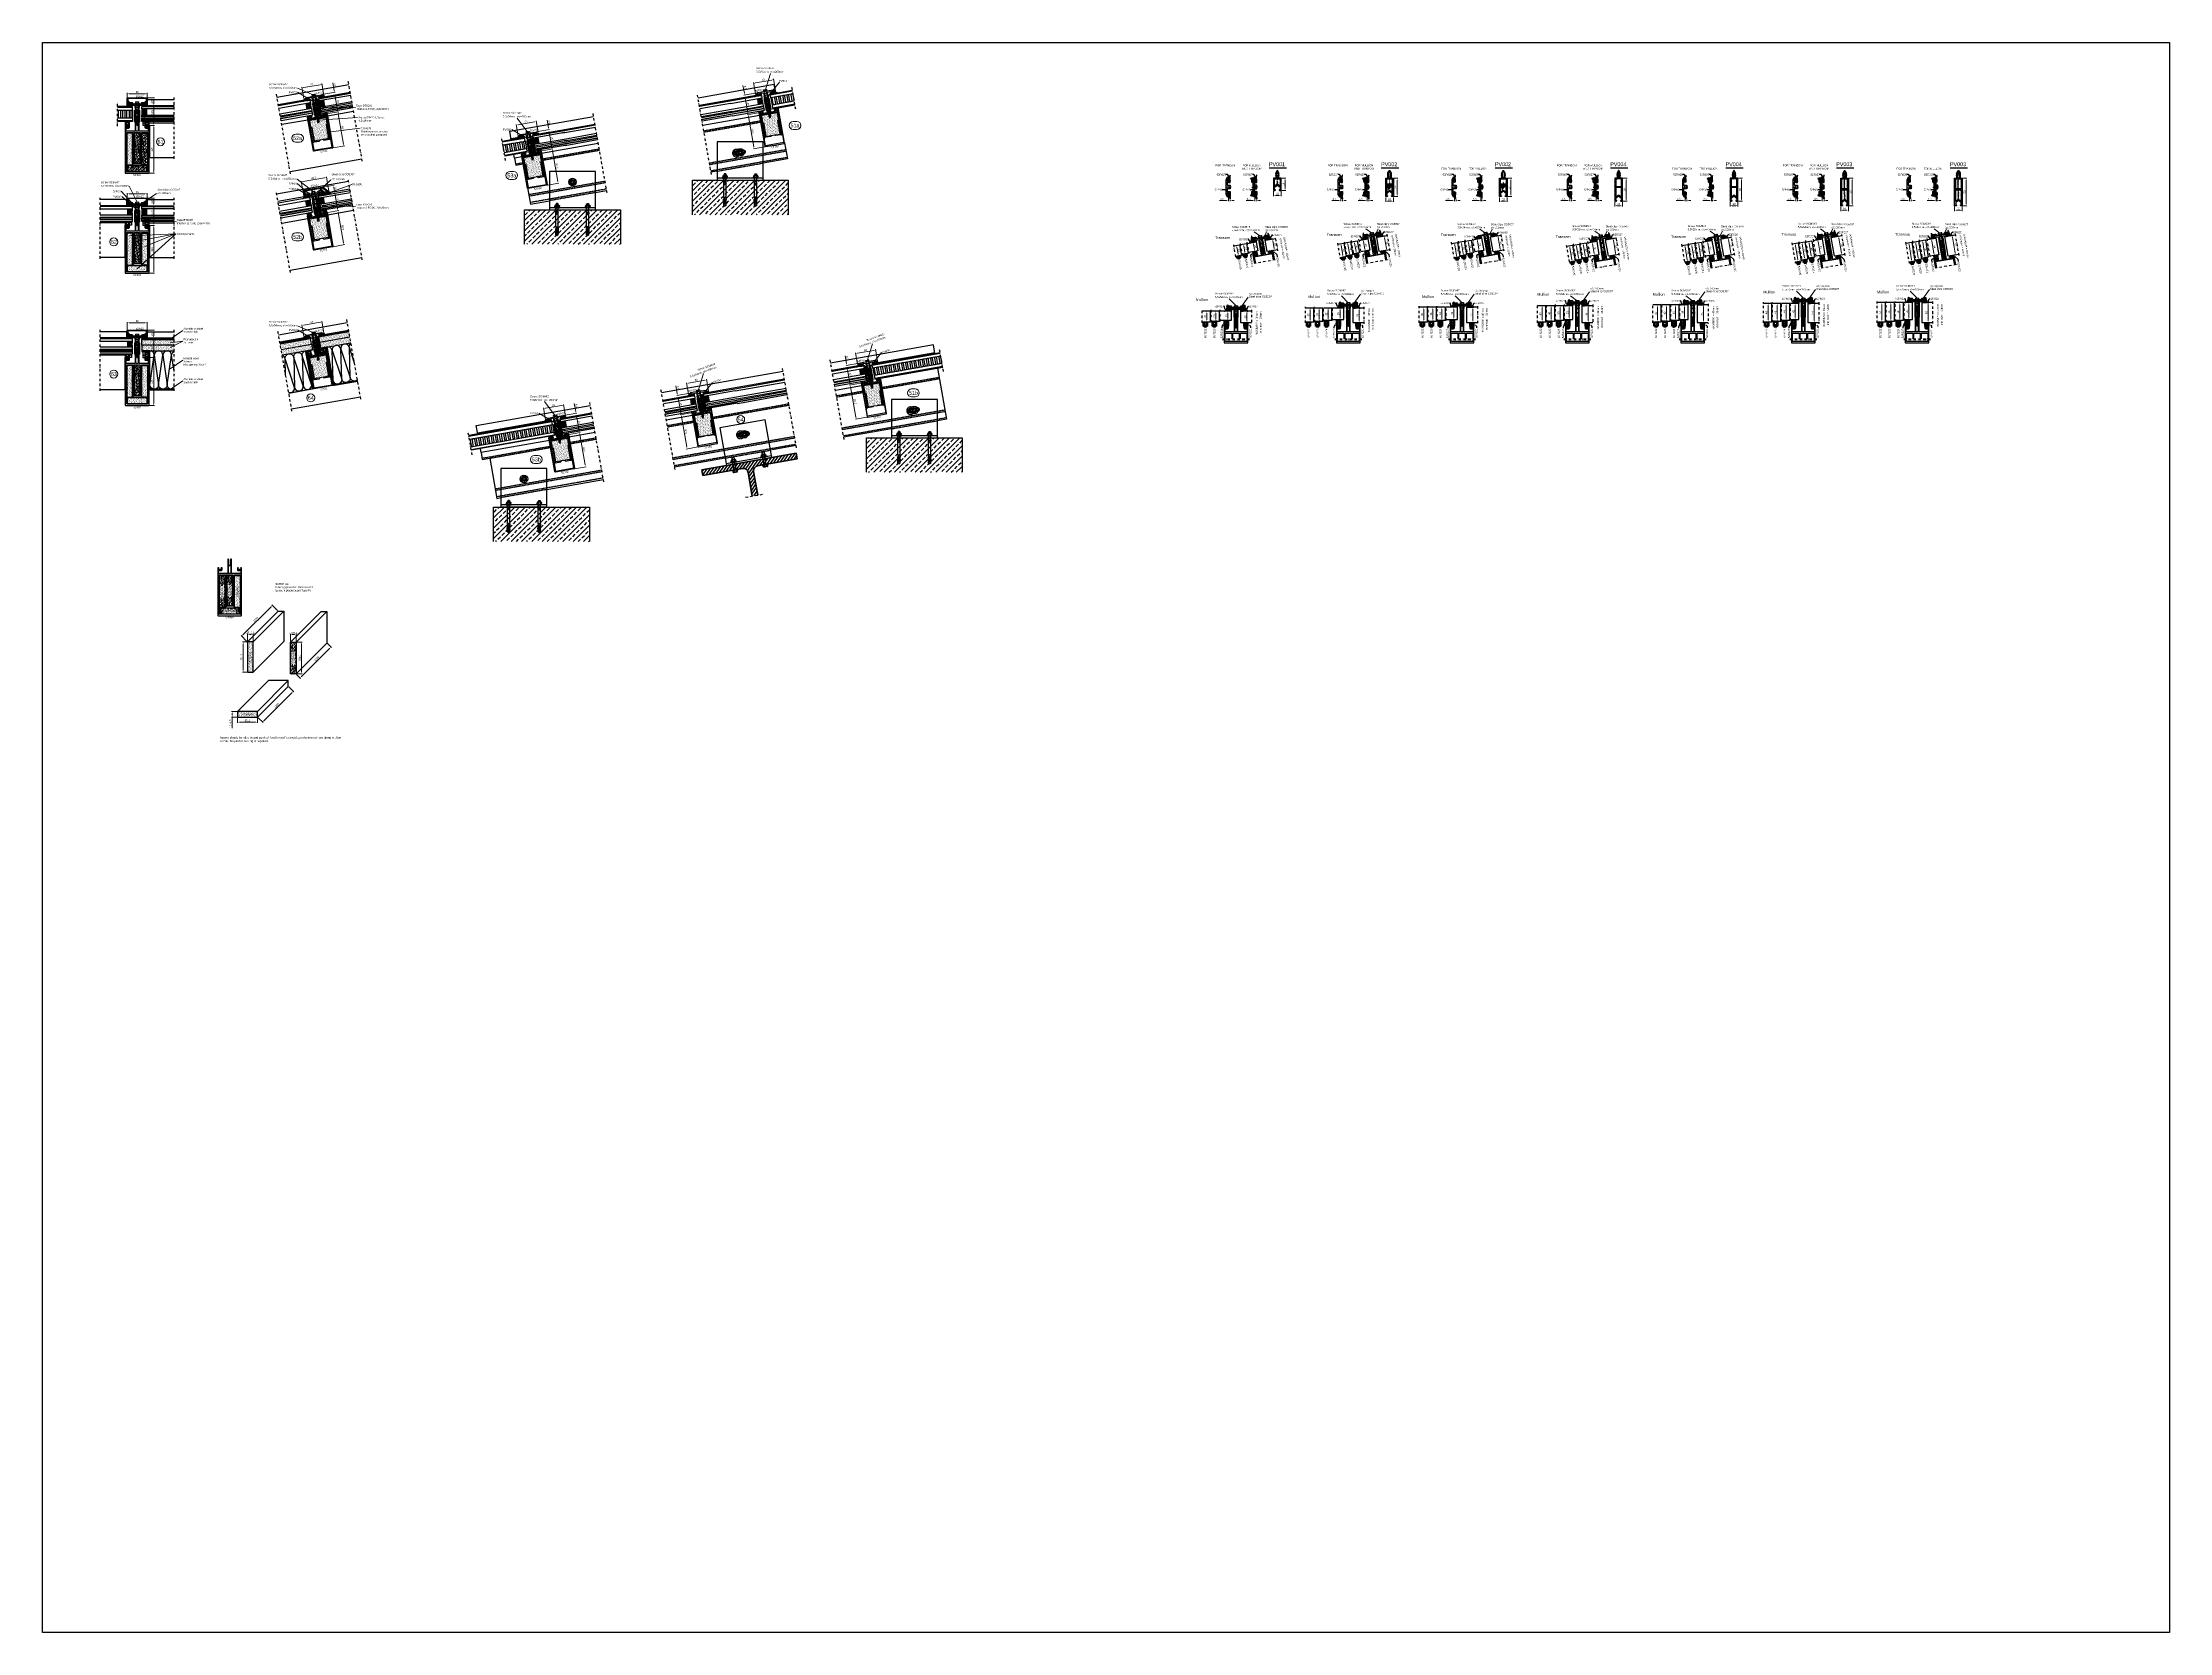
# Model space of a CAD drawing. Header units: millimetres. Extents: x 22319 to 27873, y 35287 to 39437.
import ezdxf
from ezdxf.enums import TextEntityAlignment as Align

# ---------------------------------------------------------------- set-up
doc = ezdxf.new("R2010")
doc.units = ezdxf.units.MM
doc.header["$LTSCALE"] = 0.5
for name, pattern in [('ACDINTGB', [9, 4, -1, 1, -1, 1, -1]), ('AM_DIN_F_W050', [6.25, 4.75, -1.5]), ('DASHDOT', [25.4, 12.7, -6.35, 0, -6.35]), ('DASHED', [0.75, 0.5, -0.25]), ('NEWDOT', [2, 1, -0.5, 0, -0.5])]:
    doc.linetypes.add(name, pattern=pattern)
for name, color, linetype in [('1', 1, 'Continuous'), ('10', 2, 'Continuous'), ('11', 1, 'DASHED'), ('2', 2, 'Continuous'), ('22', 2, 'NEWDOT'), ('6', 6, 'Continuous'), ('arceringen', 6, 'Continuous'), ('FYLLD', 6, 'Continuous'), ('LIST', 2, 'Continuous'), ('MATT', 1, 'Continuous'), ('PROFILE_PO', 2, 'Continuous'), ('rubbers', 1, 'Continuous'), ('S_GASKET_HATCH', 252, 'Continuous')]:
    doc.layers.add(name, color=color, linetype=linetype)
for name, color, linetype, lineweight in [('AM_0', 7, 'Continuous', 30), ('AM_0N', 7, 'Continuous', 50), ('AM_1', 14, 'Continuous', 30), ('AM_3', 6, 'AM_DIN_F_W050', 25), ('AM_4', 3, 'Continuous', 25), ('AM_5', 3, 'Continuous', 18), ('AM_6', 2, 'Continuous', 20), ('AM_7', 4, 'DASHDOT', 25), ('AM_8', 1, 'Continuous', 25), ('GASKET', 1, 'Continuous', 20), ('PROFILE_X2', 2, 'ACDINTGB', 9), ('S_ACCESSORY', 7, 'Continuous', 9), ('S_GASKET', 7, 'Continuous', 9), ('S_SILICON', 7, 'Continuous', 9)]:
    doc.layers.add(name, color=color, linetype=linetype, lineweight=lineweight)
doc.styles.add('Border', font='ARIAL.TTF')
doc.styles.add('ROMANS', font='simplex.shx')
doc.styles.get("Standard").update_dxf_attribs({"font": 'ARIAL.TTF'})
doc.dimstyles.new('MASKIN_1-1', dxfattribs={"dimtxt": 2.5, "dimasz": 3, "dimexe": 1.5, "dimexo": 1.5, "dimgap": 1, "dimtad": 1, "dimrnd": 0.1, "dimzin": 12, "dimdsep": 46, "dimtxsty": 'ROMANS', "dimcen": -5, "dimclrd": 6, "dimclre": 6, "dimclrt": 256, "dimadec": 0, "dimazin": 0, "dimtfac": 1, "dimtmove": 2, "dimatfit": 3, "dimfxl": 0, "dimtolj": 1, "dimtzin": 12, "dimarcsym": 0})
doc.dimstyles.new('MASKIN_1-2', dxfattribs={"dimscale": 2, "dimtxt": 2.5, "dimasz": 3, "dimexe": 1.5, "dimexo": 1.5, "dimgap": 1, "dimtad": 1, "dimrnd": 0.1, "dimzin": 12, "dimdsep": 46, "dimtxsty": 'ROMANS', "dimcen": -5, "dimclrd": 6, "dimclre": 6, "dimclrt": 256, "dimadec": 0, "dimazin": 0, "dimtfac": 1, "dimtmove": 2, "dimatfit": 3, "dimfxl": 0, "dimtolj": 1, "dimtzin": 12, "dimarcsym": 0})
doc.dimstyles.new('SBS_DIN$0', dxfattribs={"dimscale": 2, "dimtxt": 2.5, "dimasz": 2.5, "dimexe": 1, "dimexo": 1, "dimgap": 1, "dimtad": 1, "dimrnd": 0.5, "dimdsep": 46, "dimtxsty": 'Standard', "dimcen": 0, "dimclrd": 256, "dimclre": 256, "dimclrt": 2, "dimadec": 0, "dimazin": 2, "dimtp": 0.1, "dimtm": 0.1, "dimtfac": 0.71, "dimtofl": 0, "dimtmove": 0, "dimatfit": 3, "dimfxl": 0, "dimlwd": -1, "dimlwe": -1, "dimarcsym": 0})
doc.dimstyles.get("Standard").update_dxf_attribs({"dimtxt": 0.18, "dimasz": 0.18, "dimexe": 0.18, "dimexo": 0.0625, "dimgap": 0.09, "dimtad": 0, "dimtih": 1, "dimtoh": 1, "dimdec": 4, "dimzin": 0, "dimdsep": 46, "dimtxsty": 'Standard', "dimcen": 0.09, "dimadec": 0, "dimazin": 0, "dimtfac": 1, "dimtdec": 4, "dimtofl": 0, "dimtmove": 0, "dimatfit": 0, "dimfxl": 0, "dimtolj": 1, "dimtzin": 0, "dimarcsym": 0})
pattern_1 = [(324.4942, (25971.3937, 39037.2569), (0.5807856, 0.8140566), []), (54.4942, (25971.3937, 39037.2569), (-0.8140566, 0.5807856), [])]
pattern_2 = [(324.4942, (26862.6014, 39025.8905), (0.5807856, 0.8140566), []), (54.4942, (26862.6014, 39025.8905), (-0.8140566, 0.5807856), [])]
pattern_3 = [(325, (25672.8475, 39036.9865), (0.5735764, 0.819152), []), (55, (25672.8475, 39036.9865), (-0.819152, 0.5735764), [])]
pattern_4 = [(324.4942, (27159.6856, 39025.8905), (0.5807856, 0.8140566), []), (54.4942, (27159.6856, 39025.8905), (-0.8140566, 0.5807856), [])]
pattern_5 = [(325, (25399.5476, 39040.4595), (0.5735764, 0.819152), []), (55, (25399.5476, 39040.4595), (-0.819152, 0.5735764), [])]
pattern_6 = [(324.4942, (26272.5212, 39025.8905), (0.5807856, 0.8140566), []), (54.4942, (26272.5212, 39025.8905), (-0.8140566, 0.5807856), [])]
pattern_7 = [(324.4942, (26573.6935, 39025.8905), (0.5807856, 0.8140566), []), (54.4942, (26573.6935, 39025.8905), (-0.8140566, 0.5807856), [])]
pattern_8 = [(307.5, (-885.1022, -1277.6895), (4.894132, 0.160003), [0, -3.8608, 0, -4.318, 0, -4.1275]), (277.5, (-885.102, -1277.6895), (7.16825, -4.495233), [0, -2.0828, 0, -3.4798, 0, -1.3335]), (237.5, (-885.102, -1274.5653), (0.014372, -7.909924), [0, -1.27, 0, -4.572, 0, -5.969]), (227.5, (-885.102, -1274.565), (2.229293, -7.635565), [0, -0.635, 0, -2.9972, 0, -3.429])]

# ---------------------------------------------------------------- blocks, each defined once
blk = doc.blocks.new('*D308')
at = {"layer": 'AM_5'}
for p, q in [((26125.9, 38934.3), (26117.3, 38932.8)), ((26125.1, 38898.6), (26120.1, 38928.2)), ((26132.5, 38894.8), (26123.9, 38893.4))]:
    blk.add_line(p, q, dxfattribs=at)
for points in [[(26120.9, 38928.4), (26119.3, 38928.1), (26119.3, 38933.2)], [(26125.9, 38898.8), (26124.2, 38898.5), (26125.9, 38893.7)]]:
    blk.add_solid(points, dxfattribs=at)
at = {"layer": 'Defpoints', "color": 0}
for p in [(26127.9, 38934.6), (26119.3, 38933.2), (26134.5, 38895.2)]:
    blk.add_point(p, dxfattribs=at)
at = {"layer": 'AM_5', "color": 2, "insert": (26127.1, 38914.2), "char_height": 5, "attachment_point": 5, "rotation": 279.4942}
blk.add_mtext('40', dxfattribs=at)
blk = doc.blocks.new('*D309')
at = {"layer": 'AM_5'}
blk.add_line((26053.9, 38741.1), (26053.9, 38711.1), dxfattribs=at)
for points in [[(26053.1, 38741.1), (26054.7, 38741.1), (26053.9, 38746.1)], [(26053.1, 38711.1), (26054.7, 38711.1), (26053.9, 38706.1)]]:
    blk.add_solid(points, dxfattribs=at)
at = {"layer": 'Defpoints', "color": 0}
for p in [(26053.9, 38746.1), (26053.9, 38706.1), (26053.9, 38706.1)]:
    blk.add_point(p, dxfattribs=at)
at = {"layer": 'AM_5', "color": 2, "insert": (26049.4, 38726.1), "char_height": 5, "attachment_point": 5, "rotation": 90}
blk.add_mtext('40', dxfattribs=at)
blk = doc.blocks.new('*D310')
at = {"layer": 'AM_5'}
for p, q in [((26123.2, 39033), (26123.2, 39021.2)), ((26138.2, 39023.2), (26128.2, 39023.2)), ((26143.2, 39033), (26143.2, 39021.2))]:
    blk.add_line(p, q, dxfattribs=at)
for points in [[(26128.2, 39024.1), (26128.2, 39022.4), (26123.2, 39023.2)], [(26138.2, 39024.1), (26138.2, 39022.4), (26143.2, 39023.2)]]:
    blk.add_solid(points, dxfattribs=at)
at = {"layer": 'Defpoints', "color": 0}
for p in [(26123.2, 39035), (26123.2, 39023.2), (26143.2, 39035)]:
    blk.add_point(p, dxfattribs=at)
at = {"layer": 'AM_5', "color": 2, "insert": (26133.2, 39027.8), "char_height": 5, "attachment_point": 5}
blk.add_mtext('10', dxfattribs=at)
blk = doc.blocks.new('*D311')
at = {"layer": 'AM_5'}
for p, q in [((26145.2, 39083), (26155.2, 39083)), ((26153.2, 39040), (26153.2, 39078)), ((26145.2, 39035), (26155.2, 39035))]:
    blk.add_line(p, q, dxfattribs=at)
for points in [[(26152.4, 39078), (26154, 39078), (26153.2, 39083)], [(26152.4, 39040), (26154, 39040), (26153.2, 39035)]]:
    blk.add_solid(points, dxfattribs=at)
at = {"layer": 'Defpoints', "color": 0}
for p in [(26143.2, 39083), (26153.2, 39083), (26143.2, 39035)]:
    blk.add_point(p, dxfattribs=at)
at = {"layer": 'AM_5', "color": 2, "insert": (26148.7, 39059), "char_height": 5, "attachment_point": 5, "rotation": 90}
blk.add_mtext('24', dxfattribs=at)
blk = doc.blocks.new('*D312')
at = {"layer": 'AM_5'}
blk.add_line((26003.9, 38741.1), (26003.9, 38719.1), dxfattribs=at)
for points in [[(26003.1, 38741.1), (26004.7, 38741.1), (26003.9, 38746.1)], [(26003.1, 38719.1), (26004.7, 38719.1), (26003.9, 38714.1)]]:
    blk.add_solid(points, dxfattribs=at)
at = {"layer": 'Defpoints', "color": 0}
for p in [(26003.9, 38746.1), (26003.9, 38714.1), (26003.9, 38714.1)]:
    blk.add_point(p, dxfattribs=at)
at = {"layer": 'AM_5', "color": 2, "insert": (25999.4, 38730.1), "char_height": 5, "attachment_point": 5, "rotation": 90}
blk.add_mtext('32', dxfattribs=at)
blk = doc.blocks.new('*D313')
at = {"layer": 'AM_5'}
blk.add_line((25972.7, 38741.1), (25972.7, 38717.1), dxfattribs=at)
for points in [[(25971.8, 38741.1), (25973.5, 38741.1), (25972.7, 38746.1)], [(25971.8, 38717.1), (25973.5, 38717.1), (25972.7, 38712.1)]]:
    blk.add_solid(points, dxfattribs=at)
at = {"layer": 'Defpoints', "color": 0}
for p in [(25972.7, 38746.1), (25972.7, 38712.1), (25972.7, 38712.1)]:
    blk.add_point(p, dxfattribs=at)
at = {"layer": 'AM_5', "color": 2, "insert": (25968.1, 38729.1), "char_height": 5, "attachment_point": 5, "rotation": 90}
blk.add_mtext('34', dxfattribs=at)
blk = doc.blocks.new('*D314')
at = {"layer": 'AM_5'}
blk.add_line((25949.2, 38741.1), (25949.2, 38715.1), dxfattribs=at)
for points in [[(25948.3, 38741.1), (25950, 38741.1), (25949.2, 38746.1)], [(25948.3, 38715.1), (25950, 38715.1), (25949.2, 38710.1)]]:
    blk.add_solid(points, dxfattribs=at)
at = {"layer": 'Defpoints', "color": 0}
for p in [(25949.2, 38746.1), (25949.2, 38710.1), (25949.2, 38710.1)]:
    blk.add_point(p, dxfattribs=at)
at = {"layer": 'AM_5', "color": 2, "insert": (25944.6, 38728.1), "char_height": 5, "attachment_point": 5, "rotation": 90}
blk.add_mtext('36', dxfattribs=at)
blk = doc.blocks.new('*D315')
at = {"layer": 'AM_5'}
blk.add_line((25925.7, 38741.1), (25925.7, 38713.1), dxfattribs=at)
for points in [[(25924.8, 38741.1), (25926.5, 38741.1), (25925.7, 38746.1)], [(25924.8, 38713.1), (25926.5, 38713.1), (25925.7, 38708.1)]]:
    blk.add_solid(points, dxfattribs=at)
at = {"layer": 'Defpoints', "color": 0}
for p in [(25925.7, 38746.1), (25925.7, 38708.1), (25925.7, 38708.1)]:
    blk.add_point(p, dxfattribs=at)
at = {"layer": 'AM_5', "color": 2, "insert": (25921.1, 38727.1), "char_height": 5, "attachment_point": 5, "rotation": 90}
blk.add_mtext('38', dxfattribs=at)
blk = doc.blocks.new('*D302')
at = {"layer": 'AM_5'}
for p, q in [((26011, 38881.6), (26006.4, 38909.2)), ((26009.9, 38876.3), (26009.9, 38876.3))]:
    blk.add_line(p, q, dxfattribs=at)
for points in [[(26007.2, 38909.4), (26005.6, 38909.1), (26005.6, 38914.2)], [(26011.9, 38881.7), (26010.2, 38881.5), (26011.9, 38876.7)]]:
    blk.add_solid(points, dxfattribs=at)
at = {"layer": 'Defpoints', "color": 0}
for p in [(26005.6, 38914.2), (26005.6, 38914.2), (26011.9, 38876.7)]:
    blk.add_point(p, dxfattribs=at)
at = {"layer": 'AM_5', "color": 2, "insert": (26013.2, 38896.2), "char_height": 5, "attachment_point": 5, "rotation": 279.4942}
blk.add_mtext('38', dxfattribs=at)
blk = doc.blocks.new('*D303')
at = {"layer": 'AM_5'}
for p, q in [((26028.5, 38886.5), (26024.2, 38912.2)), ((26027.3, 38881.3), (26027.3, 38881.3))]:
    blk.add_line(p, q, dxfattribs=at)
for points in [[(26025, 38912.3), (26023.3, 38912.1), (26023.3, 38917.1)], [(26029.3, 38886.7), (26027.6, 38886.4), (26029.3, 38881.6)]]:
    blk.add_solid(points, dxfattribs=at)
at = {"layer": 'Defpoints', "color": 0}
for p in [(26023.3, 38917.1), (26023.3, 38917.1), (26029.3, 38881.6)]:
    blk.add_point(p, dxfattribs=at)
at = {"layer": 'AM_5', "color": 2, "insert": (26030.8, 38900.1), "char_height": 5, "attachment_point": 5, "rotation": 279.4942}
blk.add_mtext('36', dxfattribs=at)
blk = doc.blocks.new('*D304')
at = {"layer": 'AM_5'}
for p, q in [((26045.9, 38891.5), (26041.9, 38915.2)), ((26044.8, 38886.2), (26044.7, 38886.2))]:
    blk.add_line(p, q, dxfattribs=at)
for points in [[(26042.7, 38915.3), (26041.1, 38915), (26041.1, 38920.1)], [(26046.7, 38891.6), (26045.1, 38891.4), (26046.7, 38886.6)]]:
    blk.add_solid(points, dxfattribs=at)
at = {"layer": 'Defpoints', "color": 0}
for p in [(26041.1, 38920.1), (26041.1, 38920.1), (26046.7, 38886.6)]:
    blk.add_point(p, dxfattribs=at)
at = {"layer": 'AM_5', "color": 2, "insert": (26048.4, 38904.1), "char_height": 5, "attachment_point": 5, "rotation": 279.4942}
blk.add_mtext('34', dxfattribs=at)
blk = doc.blocks.new('*D305')
at = {"layer": 'AM_5'}
for p, q in [((26069.2, 38897.4), (26065.6, 38919.1)), ((26068.1, 38892.2), (26068.1, 38892.2))]:
    blk.add_line(p, q, dxfattribs=at)
for points in [[(26066.4, 38919.3), (26064.8, 38919), (26064.8, 38924.1)], [(26070, 38897.6), (26068.4, 38897.3), (26070, 38892.5)]]:
    blk.add_solid(points, dxfattribs=at)
at = {"layer": 'Defpoints', "color": 0}
for p in [(26064.8, 38924.1), (26064.8, 38924.1), (26070.1, 38892.5)]:
    blk.add_point(p, dxfattribs=at)
at = {"layer": 'AM_5', "color": 2, "insert": (26071.9, 38909), "char_height": 5, "attachment_point": 5, "rotation": 279.4942}
blk.add_mtext('32', dxfattribs=at)
blk = doc.blocks.new('*D306')
at = {"layer": 'AM_5'}
for p, q in [((27014.4, 39009), (27014.4, 38997.2)), ((27029.4, 38999.2), (27019.4, 38999.2)), ((27034.4, 39009), (27034.4, 38997.2))]:
    blk.add_line(p, q, dxfattribs=at)
for points in [[(27019.4, 39000.1), (27019.4, 38998.4), (27014.4, 38999.2)], [(27029.4, 39000.1), (27029.4, 38998.4), (27034.4, 38999.2)]]:
    blk.add_solid(points, dxfattribs=at)
at = {"layer": 'Defpoints', "color": 0}
for p in [(27014.4, 39011), (27014.4, 38999.2), (27034.4, 39011)]:
    blk.add_point(p, dxfattribs=at)
at = {"layer": 'AM_5', "color": 2, "insert": (27024.4, 39003.8), "char_height": 5, "attachment_point": 5}
blk.add_mtext('10', dxfattribs=at)
blk = doc.blocks.new('*D307')
at = {"layer": 'AM_5'}
for p, q in [((27036.4, 39083), (27046.4, 39083)), ((27044.4, 39016), (27044.4, 39078)), ((27036.4, 39011), (27046.4, 39011))]:
    blk.add_line(p, q, dxfattribs=at)
for points in [[(27043.6, 39078), (27045.3, 39078), (27044.4, 39083)], [(27043.6, 39016), (27045.3, 39016), (27044.4, 39011)]]:
    blk.add_solid(points, dxfattribs=at)
at = {"layer": 'Defpoints', "color": 0}
for p in [(27034.4, 39083), (27044.4, 39083), (27034.4, 39011)]:
    blk.add_point(p, dxfattribs=at)
at = {"layer": 'AM_5', "color": 2, "insert": (27039.9, 39047), "char_height": 5, "attachment_point": 5, "rotation": 90}
blk.add_mtext('36', dxfattribs=at)
blk = doc.blocks.new('*D336')
at = {"layer": 'AM_5'}
blk.add_line((26945.2, 38751.1), (26945.2, 38711.1), dxfattribs=at)
for points in [[(26944.3, 38751.1), (26946, 38751.1), (26945.2, 38756.1)], [(26944.3, 38711.1), (26946, 38711.1), (26945.2, 38706.1)]]:
    blk.add_solid(points, dxfattribs=at)
at = {"layer": 'Defpoints', "color": 0}
for p in [(26945.2, 38756.1), (26945.2, 38706.1), (26945.2, 38706.1)]:
    blk.add_point(p, dxfattribs=at)
at = {"layer": 'AM_5', "color": 2, "insert": (26940.6, 38731.1), "char_height": 5, "attachment_point": 5, "rotation": 90}
blk.add_mtext('50', dxfattribs=at)
blk = doc.blocks.new('*D337')
at = {"layer": 'AM_5'}
blk.add_line((26895.2, 38751.1), (26895.2, 38719.1), dxfattribs=at)
for points in [[(26894.3, 38751.1), (26896, 38751.1), (26895.2, 38756.1)], [(26894.3, 38719.1), (26896, 38719.1), (26895.2, 38714.1)]]:
    blk.add_solid(points, dxfattribs=at)
at = {"layer": 'Defpoints', "color": 0}
for p in [(26895.2, 38756.1), (26895.2, 38714.1), (26895.2, 38714.1)]:
    blk.add_point(p, dxfattribs=at)
at = {"layer": 'AM_5', "color": 2, "insert": (26890.7, 38735.1), "char_height": 5, "attachment_point": 5, "rotation": 90}
blk.add_mtext('42', dxfattribs=at)
blk = doc.blocks.new('*D338')
at = {"layer": 'AM_5'}
blk.add_line((26871.7, 38751.1), (26871.7, 38717.1), dxfattribs=at)
for points in [[(26870.8, 38751.1), (26872.5, 38751.1), (26871.7, 38756.1)], [(26870.8, 38717.1), (26872.5, 38717.1), (26871.7, 38712.1)]]:
    blk.add_solid(points, dxfattribs=at)
at = {"layer": 'Defpoints', "color": 0}
for p in [(26871.7, 38756.1), (26871.7, 38712.1), (26871.7, 38712.1)]:
    blk.add_point(p, dxfattribs=at)
at = {"layer": 'AM_5', "color": 2, "insert": (26867.2, 38734.1), "char_height": 5, "attachment_point": 5, "rotation": 90}
blk.add_mtext('44', dxfattribs=at)
blk = doc.blocks.new('*D339')
at = {"layer": 'AM_5'}
blk.add_line((26848.2, 38751.1), (26848.2, 38715.1), dxfattribs=at)
for points in [[(26847.3, 38751.1), (26849, 38751.1), (26848.2, 38756.1)], [(26847.3, 38715.1), (26849, 38715.1), (26848.2, 38710.1)]]:
    blk.add_solid(points, dxfattribs=at)
at = {"layer": 'Defpoints', "color": 0}
for p in [(26848.2, 38756.1), (26848.2, 38710.1), (26848.2, 38710.1)]:
    blk.add_point(p, dxfattribs=at)
at = {"layer": 'AM_5', "color": 2, "insert": (26843.6, 38733.1), "char_height": 5, "attachment_point": 5, "rotation": 90}
blk.add_mtext('46', dxfattribs=at)
blk = doc.blocks.new('*D340')
at = {"layer": 'AM_5'}
blk.add_line((26824.7, 38751.1), (26824.7, 38713.1), dxfattribs=at)
for points in [[(26823.8, 38751.1), (26825.5, 38751.1), (26824.7, 38756.1)], [(26823.8, 38713.1), (26825.5, 38713.1), (26824.7, 38708.1)]]:
    blk.add_solid(points, dxfattribs=at)
at = {"layer": 'Defpoints', "color": 0}
for p in [(26824.7, 38756.1), (26824.7, 38708.1), (26824.7, 38708.1)]:
    blk.add_point(p, dxfattribs=at)
at = {"layer": 'AM_5', "color": 2, "insert": (26820.1, 38732.1), "char_height": 5, "attachment_point": 5, "rotation": 90}
blk.add_mtext('48', dxfattribs=at)
blk = doc.blocks.new('*D341')
at = {"layer": 'AM_5'}
for p, q in [((27015.5, 38932.8), (27006.9, 38931.3)), ((27016.3, 38887.3), (27009.7, 38926.7)), ((27023.7, 38883.5), (27015.1, 38882))]:
    blk.add_line(p, q, dxfattribs=at)
for points in [[(27010.5, 38926.9), (27008.9, 38926.6), (27008.9, 38931.7)], [(27017.1, 38887.4), (27015.5, 38887.1), (27017.1, 38882.4)]]:
    blk.add_solid(points, dxfattribs=at)
at = {"layer": 'Defpoints', "color": 0}
for p in [(27008.9, 38931.7), (27017.5, 38933.1), (27025.7, 38883.8)]:
    blk.add_point(p, dxfattribs=at)
at = {"layer": 'AM_5', "color": 2, "insert": (27017.5, 38907.8), "char_height": 5, "attachment_point": 5, "rotation": 279.4942}
blk.add_mtext('50', dxfattribs=at)
blk = doc.blocks.new('*D342')
at = {"layer": 'AM_5'}
for p, q in [((26902.3, 38870.2), (26896, 38907.7)), ((26905.1, 38865.6), (26905.1, 38865.6))]:
    blk.add_line(p, q, dxfattribs=at)
for points in [[(26896.8, 38907.9), (26895.2, 38907.6), (26895.2, 38912.7)], [(26903.1, 38870.4), (26901.4, 38870.1), (26903.1, 38865.3)]]:
    blk.add_solid(points, dxfattribs=at)
at = {"layer": 'Defpoints', "color": 0}
for p in [(26895.2, 38912.7), (26895.2, 38912.7), (26903.1, 38865.3)]:
    blk.add_point(p, dxfattribs=at)
at = {"layer": 'AM_5', "color": 2, "insert": (26903.6, 38889.7), "char_height": 5, "attachment_point": 5, "rotation": 279.4942}
blk.add_mtext('48', dxfattribs=at)
blk = doc.blocks.new('*D343')
at = {"layer": 'AM_5'}
blk.add_line((26919.7, 38875.2), (26913.7, 38910.7), dxfattribs=at)
for points in [[(26914.6, 38910.8), (26912.9, 38910.6), (26912.9, 38915.6)], [(26920.5, 38875.3), (26918.9, 38875), (26920.5, 38870.3)]]:
    blk.add_solid(points, dxfattribs=at)
at = {"layer": 'Defpoints', "color": 0}
for p in [(26912.9, 38915.6), (26912.9, 38915.6), (26920.5, 38870.3)]:
    blk.add_point(p, dxfattribs=at)
at = {"layer": 'AM_5', "color": 2, "insert": (26921.2, 38893.7), "char_height": 5, "attachment_point": 5, "rotation": 279.4942}
blk.add_mtext('46', dxfattribs=at)
blk = doc.blocks.new('*D344')
at = {"layer": 'AM_5'}
for p, q in [((26937.1, 38880.1), (26931.5, 38913.7)), ((26936, 38874.9), (26936, 38874.9))]:
    blk.add_line(p, q, dxfattribs=at)
for points in [[(26932.3, 38913.8), (26930.7, 38913.5), (26930.7, 38918.6)], [(26937.9, 38880.3), (26936.3, 38880), (26937.9, 38875.2)]]:
    blk.add_solid(points, dxfattribs=at)
at = {"layer": 'Defpoints', "color": 0}
for p in [(26930.7, 38918.6), (26930.7, 38918.6), (26937.9, 38875.2)]:
    blk.add_point(p, dxfattribs=at)
at = {"layer": 'AM_5', "color": 2, "insert": (26938.7, 38897.6), "char_height": 5, "attachment_point": 5, "rotation": 279.4942}
blk.add_mtext('44', dxfattribs=at)
blk = doc.blocks.new('*D345')
at = {"layer": 'AM_5'}
blk.add_line((26960.4, 38886.1), (26955.2, 38917.6), dxfattribs=at)
for points in [[(26956, 38917.8), (26954.3, 38917.5), (26954.3, 38922.6)], [(26961.3, 38886.2), (26959.6, 38885.9), (26961.3, 38881.1)]]:
    blk.add_solid(points, dxfattribs=at)
at = {"layer": 'Defpoints', "color": 0}
for p in [(26954.3, 38922.6), (26954.3, 38922.6), (26961.3, 38881.1)]:
    blk.add_point(p, dxfattribs=at)
at = {"layer": 'AM_5', "color": 2, "insert": (26962.3, 38902.6), "char_height": 5, "attachment_point": 5, "rotation": 279.4942}
blk.add_mtext('42', dxfattribs=at)
blk = doc.blocks.new('*D346')
at = {"layer": 'AM_5'}
for p, q in [((25828.6, 38933.4), (25820.1, 38931.9)), ((25827.8, 38899.7), (25822.9, 38927.3)), ((25835.2, 38896), (25826.7, 38894.5))]:
    blk.add_line(p, q, dxfattribs=at)
for points in [[(25823.7, 38927.5), (25822.1, 38927.2), (25822, 38932.2)], [(25828.6, 38899.9), (25826.9, 38899.6), (25828.6, 38894.8)]]:
    blk.add_solid(points, dxfattribs=at)
at = {"layer": 'Defpoints', "color": 0}
for p in [(25830.6, 38933.8), (25822, 38932.2), (25837.2, 38896.3)]:
    blk.add_point(p, dxfattribs=at)
at = {"layer": 'AM_5', "color": 2, "insert": (25829.8, 38914.3), "char_height": 5, "attachment_point": 5, "rotation": 280}
blk.add_mtext('38', dxfattribs=at)
blk = doc.blocks.new('*D347')
at = {"layer": 'AM_5'}
blk.add_line((25756.8, 38739.1), (25756.8, 38711.1), dxfattribs=at)
for points in [[(25756, 38739.1), (25757.7, 38739.1), (25756.8, 38744.1)], [(25756, 38711.1), (25757.7, 38711.1), (25756.8, 38706.1)]]:
    blk.add_solid(points, dxfattribs=at)
at = {"layer": 'Defpoints', "color": 0}
for p in [(25756.8, 38744.1), (25756.8, 38706.1), (25756.8, 38706.1)]:
    blk.add_point(p, dxfattribs=at)
at = {"layer": 'AM_5', "color": 2, "insert": (25752.3, 38725.1), "char_height": 5, "attachment_point": 5, "rotation": 90}
blk.add_mtext('38', dxfattribs=at)
blk = doc.blocks.new('*D348')
at = {"layer": 'AM_5'}
for p, q in [((25826.1, 39033), (25826.1, 39021.2)), ((25841.1, 39023.2), (25831.1, 39023.2)), ((25846.1, 39033), (25846.1, 39021.2))]:
    blk.add_line(p, q, dxfattribs=at)
for points in [[(25831.1, 39024.1), (25831.1, 39022.4), (25826.1, 39023.2)], [(25841.1, 39024.1), (25841.1, 39022.4), (25846.1, 39023.2)]]:
    blk.add_solid(points, dxfattribs=at)
at = {"layer": 'Defpoints', "color": 0}
for p in [(25826.1, 39035), (25826.1, 39023.2), (25846.1, 39035)]:
    blk.add_point(p, dxfattribs=at)
at = {"layer": 'AM_5', "color": 2, "insert": (25836.1, 39027.8), "char_height": 5, "attachment_point": 5}
blk.add_mtext('10', dxfattribs=at)
blk = doc.blocks.new('*D349')
at = {"layer": 'AM_5'}
for p, q in [((25848.1, 39083), (25858.1, 39083)), ((25856.1, 39040), (25856.1, 39078)), ((25848.1, 39035), (25858.1, 39035))]:
    blk.add_line(p, q, dxfattribs=at)
for points in [[(25855.3, 39078), (25856.9, 39078), (25856.1, 39083)], [(25855.3, 39040), (25856.9, 39040), (25856.1, 39035)]]:
    blk.add_solid(points, dxfattribs=at)
at = {"layer": 'Defpoints', "color": 0}
for p in [(25846.1, 39083), (25856.1, 39083), (25846.1, 39035)]:
    blk.add_point(p, dxfattribs=at)
at = {"layer": 'AM_5', "color": 2, "insert": (25851.6, 39059), "char_height": 5, "attachment_point": 5, "rotation": 90}
blk.add_mtext('24', dxfattribs=at)
blk = doc.blocks.new('*D350')
at = {"layer": 'AM_5'}
blk.add_line((25706.8, 38739.1), (25706.8, 38719.1), dxfattribs=at)
for points in [[(25706, 38739.1), (25707.7, 38739.1), (25706.8, 38744.1)], [(25706, 38719.1), (25707.7, 38719.1), (25706.8, 38714.1)]]:
    blk.add_solid(points, dxfattribs=at)
at = {"layer": 'Defpoints', "color": 0}
for p in [(25706.8, 38744.1), (25706.8, 38714.1), (25706.8, 38714.1)]:
    blk.add_point(p, dxfattribs=at)
at = {"layer": 'AM_5', "color": 2, "insert": (25702.3, 38729.1), "char_height": 5, "attachment_point": 5, "rotation": 90}
blk.add_mtext('30', dxfattribs=at)
blk = doc.blocks.new('*D351')
at = {"layer": 'AM_5'}
blk.add_line((25675.6, 38739.1), (25675.6, 38717.1), dxfattribs=at)
for points in [[(25674.7, 38739.1), (25676.4, 38739.1), (25675.6, 38744.1)], [(25674.7, 38717.1), (25676.4, 38717.1), (25675.6, 38712.1)]]:
    blk.add_solid(points, dxfattribs=at)
at = {"layer": 'Defpoints', "color": 0}
for p in [(25675.6, 38744.1), (25675.6, 38712.1), (25675.6, 38712.1)]:
    blk.add_point(p, dxfattribs=at)
at = {"layer": 'AM_5', "color": 2, "insert": (25671, 38728.1), "char_height": 5, "attachment_point": 5, "rotation": 90}
blk.add_mtext('32', dxfattribs=at)
blk = doc.blocks.new('*D352')
at = {"layer": 'AM_5'}
blk.add_line((25652.1, 38739.1), (25652.1, 38715.1), dxfattribs=at)
for points in [[(25651.2, 38739.1), (25652.9, 38739.1), (25652.1, 38744.1)], [(25651.2, 38715.1), (25652.9, 38715.1), (25652.1, 38710.1)]]:
    blk.add_solid(points, dxfattribs=at)
at = {"layer": 'Defpoints', "color": 0}
for p in [(25652.1, 38744.1), (25652.1, 38710.1), (25652.1, 38710.1)]:
    blk.add_point(p, dxfattribs=at)
at = {"layer": 'AM_5', "color": 2, "insert": (25647.5, 38727.1), "char_height": 5, "attachment_point": 5, "rotation": 90}
blk.add_mtext('34', dxfattribs=at)
blk = doc.blocks.new('*D353')
at = {"layer": 'AM_5'}
blk.add_line((25628.6, 38739.1), (25628.6, 38713.1), dxfattribs=at)
for points in [[(25627.7, 38739.1), (25629.4, 38739.1), (25628.6, 38744.1)], [(25627.7, 38713.1), (25629.4, 38713.1), (25628.6, 38708.1)]]:
    blk.add_solid(points, dxfattribs=at)
at = {"layer": 'Defpoints', "color": 0}
for p in [(25628.6, 38744.1), (25628.6, 38708.1), (25628.6, 38708.1)]:
    blk.add_point(p, dxfattribs=at)
at = {"layer": 'AM_5', "color": 2, "insert": (25624, 38726.1), "char_height": 5, "attachment_point": 5, "rotation": 90}
blk.add_mtext('36', dxfattribs=at)
blk = doc.blocks.new('*D354')
at = {"layer": 'AM_5'}
for p, q in [((25713.9, 38881.7), (25709.4, 38907.3)), ((25716.7, 38877.1), (25716.7, 38877.1))]:
    blk.add_line(p, q, dxfattribs=at)
for points in [[(25710.2, 38907.4), (25708.5, 38907.2), (25708.5, 38912.2)], [(25714.7, 38881.8), (25713.1, 38881.6), (25714.7, 38876.8)]]:
    blk.add_solid(points, dxfattribs=at)
at = {"layer": 'Defpoints', "color": 0}
for p in [(25708.5, 38912.2), (25708.5, 38912.2), (25714.7, 38876.8)]:
    blk.add_point(p, dxfattribs=at)
at = {"layer": 'AM_5', "color": 2, "insert": (25716.1, 38895.3), "char_height": 5, "attachment_point": 5, "rotation": 280}
blk.add_mtext('36', dxfattribs=at)
blk = doc.blocks.new('*D355')
at = {"layer": 'AM_5'}
blk.add_line((25731.3, 38886.8), (25727.1, 38910.4), dxfattribs=at)
for points in [[(25727.9, 38910.6), (25726.3, 38910.3), (25726.2, 38915.3)], [(25732.1, 38886.9), (25730.4, 38886.6), (25732.1, 38881.9)]]:
    blk.add_solid(points, dxfattribs=at)
at = {"layer": 'Defpoints', "color": 0}
for p in [(25726.2, 38915.3), (25726.2, 38915.3), (25732.1, 38881.9)]:
    blk.add_point(p, dxfattribs=at)
at = {"layer": 'AM_5', "color": 2, "insert": (25733.7, 38899.4), "char_height": 5, "attachment_point": 5, "rotation": 280}
blk.add_mtext('34', dxfattribs=at)
blk = doc.blocks.new('*D356')
at = {"layer": 'AM_5'}
for p, q in [((25748.6, 38891.9), (25744.8, 38913.6)), ((25747.5, 38886.6), (25747.5, 38886.6))]:
    blk.add_line(p, q, dxfattribs=at)
for points in [[(25745.6, 38913.7), (25744, 38913.4), (25743.9, 38918.5)], [(25749.5, 38892), (25747.8, 38891.7), (25749.5, 38887)]]:
    blk.add_solid(points, dxfattribs=at)
at = {"layer": 'Defpoints', "color": 0}
for p in [(25743.9, 38918.5), (25743.9, 38918.5), (25749.5, 38887)]:
    blk.add_point(p, dxfattribs=at)
at = {"layer": 'AM_5', "color": 2, "insert": (25751.2, 38903.5), "char_height": 5, "attachment_point": 5, "rotation": 280}
blk.add_mtext('32', dxfattribs=at)
blk = doc.blocks.new('*D357')
at = {"layer": 'AM_5'}
blk.add_line((25771.9, 38898), (25768.5, 38917.7), dxfattribs=at)
for points in [[(25769.3, 38917.9), (25767.6, 38917.6), (25767.6, 38922.6)], [(25772.7, 38898.2), (25771.1, 38897.9), (25772.8, 38893.1)]]:
    blk.add_solid(points, dxfattribs=at)
at = {"layer": 'Defpoints', "color": 0}
for p in [(25767.6, 38922.6), (25767.6, 38922.6), (25772.8, 38893.1)]:
    blk.add_point(p, dxfattribs=at)
at = {"layer": 'AM_5', "color": 2, "insert": (25774.7, 38908.7), "char_height": 5, "attachment_point": 5, "rotation": 280}
blk.add_mtext('30', dxfattribs=at)
blk = doc.blocks.new('52R025')
at = {"layer": 'arceringen'}
h = blk.add_hatch(dxfattribs=at)
h.set_pattern_fill('ANSI37', color=256, scale=8, style=0)
h.set_pattern_definition([(45, (-946.5392, 440.8053), (-0.7071068, 0.7071068), []), (135, (-946.5392, 440.8053), (-0.7071068, -0.7071068), [])])
h.paths.add_polyline_path([(4.1, -2.2), (4.3, -2.4), (6.7, -2.4), (6.9, -2.2), (6.9, -0.6), (6.7, -0.4), (4.3, -0.4), (4.1, -0.6)], flags=16)
h.paths.add_polyline_path([(-5.79, 2.22), (-5.59, 2.01), (-1.38, 0.55), (0, 0), (1.8, 0), (2.05, 0.43), (2.55, 0.43), (2.8, 0), (2.8, -1.5), (2.15, -1.88), (2, -2.12), (2.13, -2.38), (3.58, -3.4), (7.42, -3.4), (8.87, -2.38), (9, -2.12), (8.85, -1.88), (8.2, -1.5), (8.2, 0), (8.45, 0.43), (8.95, 0.43), (9.2, 0), (11, 0), (11, 1.9), (11.08, 2.06), (11.12, 2.5), (10.64, 2.5), (10.34, 2.34), (10.06, 2.34), (9.76, 2.5), (9.24, 2.5), (8.94, 2.34), (8.66, 2.34), (8.36, 2.5), (7.88, 2.5), (7.92, 2.06), (8, 1.9), (8, 0.8), (4.93, 0.56), (4.76, 0.88), (6.3, 1.34), (6.56, 1.26), (7.16, 1.06), (7.7, 1.4), (7.79, 2.03), (7.35, 2.5), (5.83, 2.5), (0.83, 1.87), (-4.41, 2.5), (-5.72, 2.5)])
at = {"color": 0, "linetype": 'ByBlock'}
for points in [[(-5.79, 2.22), (-5.59, 2.01), (-1.38, 0.55), (0, 0), (1.8, 0), (2.05, 0.43), (2.55, 0.43), (2.8, 0), (2.8, -1.5), (2.15, -1.88), (2, -2.12), (2.13, -2.38), (3.58, -3.4), (7.42, -3.4), (8.87, -2.38), (9, -2.12), (8.85, -1.88), (8.2, -1.5), (8.2, 0), (8.45, 0.43), (8.95, 0.43), (9.2, 0), (11, 0), (11, 1.9), (11.08, 2.06), (11.12, 2.5), (10.64, 2.5), (10.34, 2.34), (10.06, 2.34), (9.76, 2.5), (9.24, 2.5), (8.94, 2.34), (8.66, 2.34), (8.36, 2.5), (7.88, 2.5), (7.92, 2.06), (8, 1.9), (8, 0.8), (4.93, 0.56), (4.76, 0.88), (6.3, 1.34), (6.56, 1.26), (7.16, 1.06), (7.7, 1.4), (7.79, 2.03), (7.35, 2.5), (5.83, 2.5), (0.83, 1.87), (-4.41, 2.5), (-5.72, 2.5)], [(4.1, -2.2), (4.3, -2.4), (6.7, -2.4), (6.9, -2.2), (6.9, -0.6), (6.7, -0.4), (4.3, -0.4), (4.1, -0.6)]]:
    blk.add_lwpolyline(points, close=True, dxfattribs=at)
blk = doc.blocks.new('*D358')
at = {"layer": 'AM_5'}
for p, q in [((27311.5, 39009), (27311.5, 38997.2)), ((27326.5, 38999.2), (27316.5, 38999.2)), ((27331.5, 39009), (27331.5, 38997.2))]:
    blk.add_line(p, q, dxfattribs=at)
for points in [[(27316.5, 39000.1), (27316.5, 38998.4), (27311.5, 38999.2)], [(27326.5, 39000.1), (27326.5, 38998.4), (27331.5, 38999.2)]]:
    blk.add_solid(points, dxfattribs=at)
at = {"layer": 'Defpoints', "color": 0}
for p in [(27311.5, 39011), (27311.5, 38999.2), (27331.5, 39011)]:
    blk.add_point(p, dxfattribs=at)
at = {"layer": 'AM_5', "color": 2, "insert": (27321.5, 39003.8), "char_height": 5, "attachment_point": 5}
blk.add_mtext('10', dxfattribs=at)
blk = doc.blocks.new('*D359')
at = {"layer": 'AM_5'}
for p, q in [((27333.5, 39083), (27343.5, 39083)), ((27341.5, 39016), (27341.5, 39078)), ((27333.5, 39011), (27343.5, 39011))]:
    blk.add_line(p, q, dxfattribs=at)
for points in [[(27340.7, 39078), (27342.4, 39078), (27341.5, 39083)], [(27340.7, 39016), (27342.4, 39016), (27341.5, 39011)]]:
    blk.add_solid(points, dxfattribs=at)
at = {"layer": 'Defpoints', "color": 0}
for p in [(27331.5, 39083), (27341.5, 39083), (27331.5, 39011)]:
    blk.add_point(p, dxfattribs=at)
at = {"layer": 'AM_5', "color": 2, "insert": (27337, 39047), "char_height": 5, "attachment_point": 5, "rotation": 90}
blk.add_mtext('36', dxfattribs=at)
blk = doc.blocks.new('*D365')
at = {"layer": 'AM_5'}
blk.add_line((27242.2, 38753.1), (27242.2, 38711.1), dxfattribs=at)
for points in [[(27241.4, 38753.1), (27243.1, 38753.1), (27242.2, 38758.1)], [(27241.4, 38711.1), (27243.1, 38711.1), (27242.2, 38706.1)]]:
    blk.add_solid(points, dxfattribs=at)
at = {"layer": 'Defpoints', "color": 0}
for p in [(27242.2, 38758.1), (27242.2, 38706.1), (27242.2, 38706.1)]:
    blk.add_point(p, dxfattribs=at)
at = {"layer": 'AM_5', "color": 2, "insert": (27237.7, 38732.1), "char_height": 5, "attachment_point": 5, "rotation": 90}
blk.add_mtext('52', dxfattribs=at)
blk = doc.blocks.new('*D366')
at = {"layer": 'AM_5'}
blk.add_line((27192.2, 38753.1), (27192.2, 38719.1), dxfattribs=at)
for points in [[(27191.4, 38753.1), (27193.1, 38753.1), (27192.2, 38758.1)], [(27191.4, 38719.1), (27193.1, 38719.1), (27192.2, 38714.1)]]:
    blk.add_solid(points, dxfattribs=at)
at = {"layer": 'Defpoints', "color": 0}
for p in [(27192.2, 38758.1), (27192.2, 38714.1), (27192.2, 38714.1)]:
    blk.add_point(p, dxfattribs=at)
at = {"layer": 'AM_5', "color": 2, "insert": (27187.7, 38736.1), "char_height": 5, "attachment_point": 5, "rotation": 90}
blk.add_mtext('44', dxfattribs=at)
blk = doc.blocks.new('*D367')
at = {"layer": 'AM_5'}
blk.add_line((27168.7, 38753.1), (27168.7, 38717.1), dxfattribs=at)
for points in [[(27167.9, 38753.1), (27169.6, 38753.1), (27168.7, 38758.1)], [(27167.9, 38717.1), (27169.6, 38717.1), (27168.7, 38712.1)]]:
    blk.add_solid(points, dxfattribs=at)
at = {"layer": 'Defpoints', "color": 0}
for p in [(27168.7, 38758.1), (27168.7, 38712.1), (27168.7, 38712.1)]:
    blk.add_point(p, dxfattribs=at)
at = {"layer": 'AM_5', "color": 2, "insert": (27164.2, 38735.1), "char_height": 5, "attachment_point": 5, "rotation": 90}
blk.add_mtext('46', dxfattribs=at)
blk = doc.blocks.new('*D368')
at = {"layer": 'AM_5'}
blk.add_line((27145.2, 38753.1), (27145.2, 38715.1), dxfattribs=at)
for points in [[(27144.4, 38753.1), (27146.1, 38753.1), (27145.2, 38758.1)], [(27144.4, 38715.1), (27146.1, 38715.1), (27145.2, 38710.1)]]:
    blk.add_solid(points, dxfattribs=at)
at = {"layer": 'Defpoints', "color": 0}
for p in [(27145.2, 38758.1), (27145.2, 38710.1), (27145.2, 38710.1)]:
    blk.add_point(p, dxfattribs=at)
at = {"layer": 'AM_5', "color": 2, "insert": (27140.7, 38734.1), "char_height": 5, "attachment_point": 5, "rotation": 90}
blk.add_mtext('48', dxfattribs=at)
blk = doc.blocks.new('*D369')
at = {"layer": 'AM_5'}
blk.add_line((27121.7, 38753.1), (27121.7, 38713.1), dxfattribs=at)
for points in [[(27120.9, 38753.1), (27122.6, 38753.1), (27121.7, 38758.1)], [(27120.9, 38713.1), (27122.6, 38713.1), (27121.7, 38708.1)]]:
    blk.add_solid(points, dxfattribs=at)
at = {"layer": 'Defpoints', "color": 0}
for p in [(27121.7, 38758.1), (27121.7, 38708.1), (27121.7, 38708.1)]:
    blk.add_point(p, dxfattribs=at)
at = {"layer": 'AM_5', "color": 2, "insert": (27117.2, 38733.1), "char_height": 5, "attachment_point": 5, "rotation": 90}
blk.add_mtext('50', dxfattribs=at)
blk = doc.blocks.new('*D360')
at = {"layer": 'AM_5'}
for p, q in [((27312.3, 38934.8), (27303.7, 38933.3)), ((27313.4, 38887.3), (27306.5, 38928.7)), ((27320.8, 38883.5), (27312.2, 38882))]:
    blk.add_line(p, q, dxfattribs=at)
for points in [[(27307.3, 38928.8), (27305.6, 38928.6), (27305.6, 38933.6)], [(27314.2, 38887.4), (27312.6, 38887.1), (27314.2, 38882.4)]]:
    blk.add_solid(points, dxfattribs=at)
at = {"layer": 'Defpoints', "color": 0}
for p in [(27305.6, 38933.6), (27314.2, 38935.1), (27322.8, 38883.8)]:
    blk.add_point(p, dxfattribs=at)
at = {"layer": 'AM_5', "color": 2, "insert": (27314.4, 38908.7), "char_height": 5, "attachment_point": 5, "rotation": 279.4942}
blk.add_mtext('52', dxfattribs=at)
blk = doc.blocks.new('*D361')
at = {"layer": 'AM_5'}
for p, q in [((27199.3, 38870.2), (27192.7, 38909.7)), ((27202.1, 38865.6), (27202.1, 38865.6))]:
    blk.add_line(p, q, dxfattribs=at)
for points in [[(27193.6, 38909.8), (27191.9, 38909.6), (27191.9, 38914.6)], [(27200.2, 38870.4), (27198.5, 38870.1), (27200.2, 38865.3)]]:
    blk.add_solid(points, dxfattribs=at)
at = {"layer": 'Defpoints', "color": 0}
for p in [(27191.9, 38914.6), (27191.9, 38914.6), (27200.2, 38865.3)]:
    blk.add_point(p, dxfattribs=at)
at = {"layer": 'AM_5', "color": 2, "insert": (27200.5, 38890.7), "char_height": 5, "attachment_point": 5, "rotation": 279.4942}
blk.add_mtext('50', dxfattribs=at)
blk = doc.blocks.new('*D362')
at = {"layer": 'AM_5'}
blk.add_line((27216.8, 38875.2), (27210.5, 38912.7), dxfattribs=at)
for points in [[(27211.3, 38912.8), (27209.7, 38912.5), (27209.7, 38917.6)], [(27217.6, 38875.3), (27215.9, 38875), (27217.6, 38870.3)]]:
    blk.add_solid(points, dxfattribs=at)
at = {"layer": 'Defpoints', "color": 0}
for p in [(27209.7, 38917.6), (27209.7, 38917.6), (27217.6, 38870.3)]:
    blk.add_point(p, dxfattribs=at)
at = {"layer": 'AM_5', "color": 2, "insert": (27218.1, 38894.7), "char_height": 5, "attachment_point": 5, "rotation": 279.4942}
blk.add_mtext('48', dxfattribs=at)
blk = doc.blocks.new('*D363')
at = {"layer": 'AM_5'}
for p, q in [((27234.2, 38880.1), (27228.3, 38915.6)), ((27233, 38874.9), (27233, 38874.9))]:
    blk.add_line(p, q, dxfattribs=at)
for points in [[(27229.1, 38915.8), (27227.4, 38915.5), (27227.4, 38920.6)], [(27235, 38880.3), (27233.4, 38880), (27235, 38875.2)]]:
    blk.add_solid(points, dxfattribs=at)
at = {"layer": 'Defpoints', "color": 0}
for p in [(27227.4, 38920.6), (27227.4, 38920.6), (27235, 38875.2)]:
    blk.add_point(p, dxfattribs=at)
at = {"layer": 'AM_5', "color": 2, "insert": (27235.7, 38898.6), "char_height": 5, "attachment_point": 5, "rotation": 279.4942}
blk.add_mtext('46', dxfattribs=at)
blk = doc.blocks.new('*D364')
at = {"layer": 'AM_5'}
blk.add_line((27257.5, 38886.1), (27251.9, 38919.6), dxfattribs=at)
for points in [[(27252.7, 38919.7), (27251.1, 38919.5), (27251.1, 38924.5)], [(27258.4, 38886.2), (27256.7, 38885.9), (27258.4, 38881.1)]]:
    blk.add_solid(points, dxfattribs=at)
at = {"layer": 'Defpoints', "color": 0}
for p in [(27251.1, 38924.5), (27251.1, 38924.5), (27258.4, 38881.1)]:
    blk.add_point(p, dxfattribs=at)
at = {"layer": 'AM_5', "color": 2, "insert": (27259.2, 38903.6), "char_height": 5, "attachment_point": 5, "rotation": 279.4942}
blk.add_mtext('44', dxfattribs=at)
blk = doc.blocks.new('*D376')
at = {"layer": 'AM_5'}
for p, q in [((25479.7, 39024.6), (25461.4, 39024.6)), ((25484.7, 39031.5), (25484.7, 39022.6)), ((25489.2, 39027.2), (25489.2, 39022.6)), ((25494.2, 39024.6), (25499.2, 39024.6))]:
    blk.add_line(p, q, dxfattribs=at)
for points in [[(25479.7, 39025.4), (25479.7, 39023.7), (25484.7, 39024.6)], [(25494.2, 39025.4), (25494.2, 39023.7), (25489.2, 39024.6)]]:
    blk.add_solid(points, dxfattribs=at)
at = {"layer": 'Defpoints', "color": 0}
for p in [(25484.7, 39033.5), (25484.7, 39024.6), (25489.2, 39029.2)]:
    blk.add_point(p, dxfattribs=at)
at = {"layer": 'AM_5', "color": 2, "insert": (25468.1, 39029.1), "char_height": 5, "attachment_point": 5}
blk.add_mtext('4.5', dxfattribs=at)
blk = doc.blocks.new('*D377')
at = {"layer": 'AM_5'}
for p, q in [((25537, 38925.5), (25528.5, 38924)), ((25534.8, 38899.7), (25531.3, 38919.4)), ((25542.2, 38896), (25533.7, 38894.5))]:
    blk.add_line(p, q, dxfattribs=at)
for points in [[(25532.1, 38919.6), (25530.5, 38919.3), (25530.4, 38924.4)], [(25535.6, 38899.9), (25533.9, 38899.6), (25535.6, 38894.8)]]:
    blk.add_solid(points, dxfattribs=at)
at = {"layer": 'Defpoints', "color": 0}
for p in [(25530.4, 38924.4), (25539, 38925.9), (25544.2, 38896.3)]:
    blk.add_point(p, dxfattribs=at)
at = {"layer": 'AM_5', "color": 2, "insert": (25537.5, 38910.4), "char_height": 5, "attachment_point": 5, "rotation": 280}
blk.add_mtext('30', dxfattribs=at)
blk = doc.blocks.new('*D378')
at = {"layer": 'AM_5'}
blk.add_line((25463.8, 38731.1), (25463.8, 38711.1), dxfattribs=at)
for points in [[(25463, 38731.1), (25464.7, 38731.1), (25463.8, 38736.1)], [(25463, 38711.1), (25464.7, 38711.1), (25463.8, 38706.1)]]:
    blk.add_solid(points, dxfattribs=at)
at = {"layer": 'Defpoints', "color": 0}
for p in [(25463.8, 38736.1), (25463.8, 38706.1), (25463.8, 38706.1)]:
    blk.add_point(p, dxfattribs=at)
at = {"layer": 'AM_5', "color": 2, "insert": (25459.3, 38721.1), "char_height": 5, "attachment_point": 5, "rotation": 90}
blk.add_mtext('30', dxfattribs=at)
blk = doc.blocks.new('*D370')
at = {"layer": 'AM_5'}
blk.add_line((25413.8, 38731.1), (25413.8, 38717.1), dxfattribs=at)
for points in [[(25413, 38731.1), (25414.7, 38731.1), (25413.8, 38736.1)], [(25413, 38717.1), (25414.7, 38717.1), (25413.8, 38712.1)]]:
    blk.add_solid(points, dxfattribs=at)
at = {"layer": 'Defpoints', "color": 0}
for p in [(25413.8, 38736.1), (25413.8, 38712.1), (25413.8, 38712.1)]:
    blk.add_point(p, dxfattribs=at)
at = {"layer": 'AM_5', "color": 2, "insert": (25409.3, 38724.1), "char_height": 5, "attachment_point": 5, "rotation": 90}
blk.add_mtext('24', dxfattribs=at)
blk = doc.blocks.new('*D371')
at = {"layer": 'AM_5'}
blk.add_line((25382.6, 38731.1), (25382.6, 38715.1), dxfattribs=at)
for points in [[(25381.7, 38731.1), (25383.4, 38731.1), (25382.6, 38736.1)], [(25381.7, 38715.1), (25383.4, 38715.1), (25382.6, 38710.1)]]:
    blk.add_solid(points, dxfattribs=at)
at = {"layer": 'Defpoints', "color": 0}
for p in [(25382.6, 38736.1), (25382.6, 38710.1), (25382.6, 38710.1)]:
    blk.add_point(p, dxfattribs=at)
at = {"layer": 'AM_5', "color": 2, "insert": (25378, 38723.1), "char_height": 5, "attachment_point": 5, "rotation": 90}
blk.add_mtext('26', dxfattribs=at)
blk = doc.blocks.new('*D372')
at = {"layer": 'AM_5'}
blk.add_line((25359.1, 38731.1), (25359.1, 38713.1), dxfattribs=at)
for points in [[(25358.2, 38731.1), (25359.9, 38731.1), (25359.1, 38736.1)], [(25358.2, 38713.1), (25359.9, 38713.1), (25359.1, 38708.1)]]:
    blk.add_solid(points, dxfattribs=at)
at = {"layer": 'Defpoints', "color": 0}
for p in [(25359.1, 38736.1), (25359.1, 38708.1), (25359.1, 38708.1)]:
    blk.add_point(p, dxfattribs=at)
at = {"layer": 'AM_5', "color": 2, "insert": (25354.5, 38722.1), "char_height": 5, "attachment_point": 5, "rotation": 90}
blk.add_mtext('28', dxfattribs=at)
blk = doc.blocks.new('*D373')
at = {"layer": 'AM_5'}
for p, q in [((25440.6, 38885.2), (25437.5, 38902.9)), ((25443.4, 38880.6), (25443.4, 38880.6))]:
    blk.add_line(p, q, dxfattribs=at)
for points in [[(25438.3, 38903), (25436.6, 38902.7), (25436.6, 38907.8)], [(25441.4, 38885.3), (25439.8, 38885), (25441.4, 38880.2)]]:
    blk.add_solid(points, dxfattribs=at)
at = {"layer": 'Defpoints', "color": 0}
for p in [(25436.6, 38907.8), (25436.6, 38907.8), (25441.4, 38880.2)]:
    blk.add_point(p, dxfattribs=at)
at = {"layer": 'AM_5', "color": 2, "insert": (25443.5, 38894.8), "char_height": 5, "attachment_point": 5, "rotation": 280}
blk.add_mtext('28', dxfattribs=at)
blk = doc.blocks.new('*D374')
at = {"layer": 'AM_5'}
blk.add_line((25458, 38890.3), (25455.2, 38906), dxfattribs=at)
for points in [[(25456, 38906.2), (25454.4, 38905.9), (25454.3, 38910.9)], [(25458.8, 38890.4), (25457.1, 38890.1), (25458.8, 38885.3)]]:
    blk.add_solid(points, dxfattribs=at)
at = {"layer": 'Defpoints', "color": 0}
for p in [(25454.3, 38910.9), (25454.3, 38910.9), (25458.8, 38885.3)]:
    blk.add_point(p, dxfattribs=at)
at = {"layer": 'AM_5', "color": 2, "insert": (25461.1, 38898.9), "char_height": 5, "attachment_point": 5, "rotation": 280}
blk.add_mtext('26', dxfattribs=at)
blk = doc.blocks.new('*D375')
at = {"layer": 'AM_5'}
for p, q in [((25483.2, 38896.8), (25480.8, 38910.5)), ((25482.1, 38891.5), (25482.1, 38891.5))]:
    blk.add_line(p, q, dxfattribs=at)
for points in [[(25481.6, 38910.7), (25480, 38910.4), (25479.9, 38915.5)], [(25484, 38896.9), (25482.4, 38896.6), (25484.1, 38891.8)]]:
    blk.add_solid(points, dxfattribs=at)
at = {"layer": 'Defpoints', "color": 0}
for p in [(25479.9, 38915.5), (25479.9, 38915.5), (25484.1, 38891.8)]:
    blk.add_point(p, dxfattribs=at)
at = {"layer": 'AM_5', "color": 2, "insert": (25486.4, 38904.4), "char_height": 5, "attachment_point": 5, "rotation": 280}
blk.add_mtext('24', dxfattribs=at)
blk = doc.blocks.new('*D379')
at = {"layer": 'AM_5'}
for p, q in [((25555.1, 39083), (25565.1, 39083)), ((25555.1, 39051), (25565.1, 39051)), ((25563.1, 39056), (25563.1, 39078))]:
    blk.add_line(p, q, dxfattribs=at)
for points in [[(25562.3, 39078), (25563.9, 39078), (25563.1, 39083)], [(25562.3, 39056), (25563.9, 39056), (25563.1, 39051)]]:
    blk.add_solid(points, dxfattribs=at)
at = {"layer": 'Defpoints', "color": 0}
for p in [(25553.1, 39083), (25553.1, 39051), (25563.1, 39083)]:
    blk.add_point(p, dxfattribs=at)
at = {"layer": 'AM_5', "color": 2, "insert": (25558.6, 39067), "char_height": 5, "attachment_point": 5, "rotation": 90}
blk.add_mtext('16', dxfattribs=at)
blk = doc.blocks.new('*D380')
at = {"layer": 'AM_5'}
for p, q in [((25533.1, 39049), (25533.1, 39035.9)), ((25553.1, 39049), (25553.1, 39035.9)), ((25548.1, 39037.9), (25538.1, 39037.9))]:
    blk.add_line(p, q, dxfattribs=at)
for points in [[(25538.1, 39038.7), (25538.1, 39037.1), (25533.1, 39037.9)], [(25548.1, 39038.7), (25548.1, 39037.1), (25553.1, 39037.9)]]:
    blk.add_solid(points, dxfattribs=at)
at = {"layer": 'Defpoints', "color": 0}
for p in [(25533.1, 39051), (25553.1, 39051), (25533.1, 39037.9)]:
    blk.add_point(p, dxfattribs=at)
at = {"layer": 'AM_5', "color": 2, "insert": (25543.1, 39042.4), "char_height": 5, "attachment_point": 5}
blk.add_mtext('10', dxfattribs=at)
blk = doc.blocks.new('SCM647')
for p, q in [((-4.5, -3.5), (-4.5, 3.5)), ((-3.9, 4.6), (-1, 4.6)), ((-3.9, 2.3), (-1, 2.3)), ((-1, 5.5), (-1, -5.5)), ((0, 5.5), (-1, 5.5)), ((0, -5.5), (0, 5.5)), ((0, 2.2), (40.5, 2.2)), ((40.5, 2.2), (40.5, -2.2)), ((40.9, 2.1), (40.5, 2.1)), ((41.2, 2.2), (40.9, 2.1)), ((41.7, -2.1), (40.9, 2.1)), ((41.3, 2.2), (41.2, 2.2)), ((41.3, 2.2), (42.2, -2.4)), ((41.6, 2.1), (41.3, 2.2)), ((42.6, 2.1), (41.6, 2.1)), ((41.6, 2.1), (42.5, -2.1)), ((43, 2.8), (42.6, 2.1)), ((43.5, -2.1), (42.6, 2.1)), ((43.1, 2.8), (43, 2.8)), ((43.1, 2.8), (44, -2.8)), ((43.5, 2.1), (43.1, 2.8)), ((43.5, 2.1), (44.4, -2.1)), ((44.4, 2.1), (43.5, 2.1)), ((44.8, 2.8), (44.4, 2.1)), ((45.3, -2.1), (44.4, 2.1)), ((44.9, 2.8), (44.8, 2.8)), ((45.3, 2.1), (44.9, 2.8)), ((44.9, 2.8), (45.9, -2.8)), ((45.3, 2.1), (46.2, -2.1)), ((46.2, 2.1), (45.3, 2.1)), ((46.6, 2.8), (46.2, 2.1)), ((47.1, -2.1), (46.2, 2.1)), ((46.8, 2.8), (46.6, 2.8)), ((46.8, 2.8), (47.7, -2.8)), ((47.1, 2.1), (46.8, 2.8)), ((47.1, 2.1), (48, -2.1)), ((48, 2.1), (47.1, 2.1)), ((48.4, 2.8), (48, 2.1)), ((48.9, -2.1), (48, 2.1)), ((48.6, 2.8), (48.4, 2.8)), ((48.6, 2.8), (49.5, -2.8)), ((48.9, 2.1), (48.6, 2.8)), ((48.9, 2.1), (49.8, -2.1)), ((49.9, 2.1), (48.9, 2.1)), ((50.2, 2.8), (49.9, 2.1)), ((50.8, -2.1), (49.9, 2.1)), ((50.4, 2.8), (50.2, 2.8)), ((50.4, 2.8), (51.3, -2.8)), ((50.8, 2.1), (50.4, 2.8)), ((50.8, 2.1), (51.7, -2.1)), ((51.7, 2.1), (50.8, 2.1)), ((52, 2.8), (51.7, 2.1)), ((52.6, -2.1), (51.7, 2.1)), ((52.2, 2.8), (52, 2.8)), ((52.2, 2.8), (53.1, -2.8)), ((52.6, 2.1), (52.2, 2.8)), ((52.6, 2.1), (53.5, -2.1)), ((53, 2.1), (52.6, 2.1)), ((53.8, 1.8), (53, 2.1)), ((54, 2.2), (53.8, 1.8)), ((53.8, 1.8), (55.4, -1.3)), ((54.1, 2.2), (54, 2.2)), ((54.5, 1.6), (54.1, 2.2)), ((54.1, 2.2), (54.5, 0.4)), ((57.9, 0.2), (54.5, 1.6)), ((55.4, -1.3), (54.5, 1.6)), ((58, 0), (57.9, 0.2)), ((57.9, -0.2), (58, 0)), ((-3.9, -2.3), (-1, -2.3)), ((-1, -4.6), (-3.9, -4.6)), ((-1, -5.5), (0, -5.5)), ((40.5, -2.2), (0, -2.2)), ((41.7, -2.1), (40.5, -2.1)), ((42, -2.4), (41.7, -2.1)), ((42.2, -2.4), (42, -2.4)), ((42.2, -2.4), (42.5, -2.1)), ((43.5, -2.1), (42.5, -2.1)), ((43.9, -2.8), (43.5, -2.1)), ((44, -2.8), (43.9, -2.8)), ((44, -2.8), (44.4, -2.1)), ((45.3, -2.1), (44.4, -2.1)), ((45.7, -2.8), (45.3, -2.1)), ((45.9, -2.8), (45.7, -2.8)), ((45.9, -2.8), (46.2, -2.1)), ((47.1, -2.1), (46.2, -2.1)), ((47.5, -2.8), (47.1, -2.1)), ((47.7, -2.8), (47.5, -2.8)), ((47.7, -2.8), (48, -2.1)), ((48.9, -2.1), (48, -2.1)), ((49.3, -2.8), (48.9, -2.1)), ((49.5, -2.8), (49.3, -2.8)), ((49.5, -2.8), (49.8, -2.1)), ((50.8, -2.1), (49.8, -2.1)), ((51.1, -2.8), (50.8, -2.1)), ((51.3, -2.8), (51.1, -2.8)), ((51.3, -2.8), (51.7, -2.1)), ((52.6, -2.1), (51.7, -2.1)), ((52.9, -2.8), (52.6, -2.1)), ((53.1, -2.8), (52.9, -2.8)), ((53.1, -2.8), (53.5, -2.1)), ((53.4, -2), (57.9, -0.2))]:
    blk.add_line(p, q)
for centre, radius, start, end in [((-3.1, 3.5), 1.39, 123.6264, 236.3736), ((0.1, 0), 4.62, 150, 210), ((-3.1, -3.5), 1.39, 123.6264, 236.3736)]:
    blk.add_arc(centre, radius, start, end)
blk = doc.blocks.new('SCM642')
for p, q in [((-4.5, -3.5), (-4.5, 3.5)), ((-3.9, 4.6), (-1, 4.6)), ((-3.9, 2.3), (-1, 2.3)), ((-1, 5.5), (-1, -5.5)), ((0, 5.5), (-1, 5.5)), ((0, -5.5), (0, 5.5)), ((0, 2.2), (36.5, 2.2)), ((36.5, 2.2), (36.5, -2.2)), ((36.9, 2.1), (36.5, 2.1)), ((37.2, 2.2), (36.9, 2.1)), ((37.7, -2.1), (36.9, 2.1)), ((37.3, 2.2), (37.2, 2.2)), ((37.3, 2.2), (38.2, -2.4)), ((37.6, 2.1), (37.3, 2.2)), ((38.6, 2.1), (37.6, 2.1)), ((37.6, 2.1), (38.5, -2.1)), ((39, 2.8), (38.6, 2.1)), ((39.5, -2.1), (38.6, 2.1)), ((39.1, 2.8), (39, 2.8)), ((39.1, 2.8), (40, -2.8)), ((39.5, 2.1), (39.1, 2.8)), ((39.5, 2.1), (40.4, -2.1)), ((40.4, 2.1), (39.5, 2.1)), ((40.8, 2.8), (40.4, 2.1)), ((41.3, -2.1), (40.4, 2.1)), ((40.9, 2.8), (40.8, 2.8)), ((41.3, 2.1), (40.9, 2.8)), ((40.9, 2.8), (41.9, -2.8)), ((41.3, 2.1), (42.2, -2.1)), ((42.2, 2.1), (41.3, 2.1)), ((42.6, 2.8), (42.2, 2.1)), ((43.1, -2.1), (42.2, 2.1)), ((42.8, 2.8), (42.6, 2.8)), ((42.8, 2.8), (43.7, -2.8)), ((43.1, 2.1), (42.8, 2.8)), ((43.1, 2.1), (44, -2.1)), ((44, 2.1), (43.1, 2.1)), ((44.4, 2.8), (44, 2.1)), ((44.9, -2.1), (44, 2.1)), ((44.6, 2.8), (44.4, 2.8)), ((44.6, 2.8), (45.5, -2.8)), ((44.9, 2.1), (44.6, 2.8)), ((44.9, 2.1), (45.8, -2.1)), ((45.9, 2.1), (44.9, 2.1)), ((46.2, 2.8), (45.9, 2.1)), ((46.8, -2.1), (45.9, 2.1)), ((46.4, 2.8), (46.2, 2.8)), ((46.4, 2.8), (47.3, -2.8)), ((46.8, 2.1), (46.4, 2.8)), ((46.8, 2.1), (47.7, -2.1)), ((47.7, 2.1), (46.8, 2.1)), ((48, 2.8), (47.7, 2.1)), ((48.6, -2.1), (47.7, 2.1)), ((48.2, 2.8), (48, 2.8)), ((48.2, 2.8), (49.1, -2.8)), ((48.6, 2.1), (48.2, 2.8)), ((48.6, 2.1), (49.5, -2.1)), ((49, 2.1), (48.6, 2.1)), ((49.8, 1.8), (49, 2.1)), ((50, 2.2), (49.8, 1.8)), ((49.8, 1.8), (51.4, -1.3)), ((50.1, 2.2), (50, 2.2)), ((50.5, 1.6), (50.1, 2.2)), ((50.1, 2.2), (50.5, 0.4)), ((53.9, 0.2), (50.5, 1.6)), ((51.4, -1.3), (50.5, 1.6)), ((54, 0), (53.9, 0.2)), ((53.9, -0.2), (54, 0)), ((-3.9, -2.3), (-1, -2.3)), ((-1, -4.6), (-3.9, -4.6)), ((-1, -5.5), (0, -5.5)), ((36.5, -2.2), (0, -2.2)), ((37.7, -2.1), (36.5, -2.1)), ((38, -2.4), (37.7, -2.1)), ((38.2, -2.4), (38, -2.4)), ((38.2, -2.4), (38.5, -2.1)), ((39.5, -2.1), (38.5, -2.1)), ((39.9, -2.8), (39.5, -2.1)), ((40, -2.8), (39.9, -2.8)), ((40, -2.8), (40.4, -2.1)), ((41.3, -2.1), (40.4, -2.1)), ((41.7, -2.8), (41.3, -2.1)), ((41.9, -2.8), (41.7, -2.8)), ((41.9, -2.8), (42.2, -2.1)), ((43.1, -2.1), (42.2, -2.1)), ((43.5, -2.8), (43.1, -2.1)), ((43.7, -2.8), (43.5, -2.8)), ((43.7, -2.8), (44, -2.1)), ((44.9, -2.1), (44, -2.1)), ((45.3, -2.8), (44.9, -2.1)), ((45.5, -2.8), (45.3, -2.8)), ((45.5, -2.8), (45.8, -2.1)), ((46.8, -2.1), (45.8, -2.1)), ((47.1, -2.8), (46.8, -2.1)), ((47.3, -2.8), (47.1, -2.8)), ((47.3, -2.8), (47.7, -2.1)), ((48.6, -2.1), (47.7, -2.1)), ((48.9, -2.8), (48.6, -2.1)), ((49.1, -2.8), (48.9, -2.8)), ((49.1, -2.8), (49.5, -2.1)), ((49.4, -2), (53.9, -0.2))]:
    blk.add_line(p, q)
for centre, radius, start, end in [((-3.1, 3.5), 1.39, 123.6264, 236.3736), ((0.1, 0), 4.62, 150, 210), ((-3.1, -3.5), 1.39, 123.6264, 236.3736)]:
    blk.add_arc(centre, radius, start, end)
blk = doc.blocks.new('*D394')
at = {"layer": 'AM_5'}
for p, q in [((26424.4, 39021), (26424.4, 39009.2)), ((26439.4, 39011.2), (26429.4, 39011.2)), ((26444.4, 39021), (26444.4, 39009.2))]:
    blk.add_line(p, q, dxfattribs=at)
for points in [[(26429.4, 39012.1), (26429.4, 39010.4), (26424.4, 39011.2)], [(26439.4, 39012.1), (26439.4, 39010.4), (26444.4, 39011.2)]]:
    blk.add_solid(points, dxfattribs=at)
at = {"layer": 'Defpoints', "color": 0}
for p in [(26424.4, 39023), (26424.4, 39011.2), (26444.4, 39023)]:
    blk.add_point(p, dxfattribs=at)
at = {"layer": 'AM_5', "color": 2, "insert": (26434.4, 39015.8), "char_height": 5, "attachment_point": 5}
blk.add_mtext('10', dxfattribs=at)
blk = doc.blocks.new('*D395')
at = {"layer": 'AM_5'}
for p, q in [((26446.4, 39083), (26456.4, 39083)), ((26454.4, 39028), (26454.4, 39078)), ((26446.4, 39023), (26456.4, 39023))]:
    blk.add_line(p, q, dxfattribs=at)
for points in [[(26453.5, 39078), (26455.2, 39078), (26454.4, 39083)], [(26453.5, 39028), (26455.2, 39028), (26454.4, 39023)]]:
    blk.add_solid(points, dxfattribs=at)
at = {"layer": 'Defpoints', "color": 0}
for p in [(26444.4, 39083), (26454.4, 39083), (26444.4, 39023)]:
    blk.add_point(p, dxfattribs=at)
at = {"layer": 'AM_5', "color": 2, "insert": (26449.8, 39053), "char_height": 5, "attachment_point": 5, "rotation": 90}
blk.add_mtext('30', dxfattribs=at)
blk = doc.blocks.new('*D396')
at = {"layer": 'AM_5'}
blk.add_line((26355.1, 38745.1), (26355.1, 38711.1), dxfattribs=at)
for points in [[(26354.2, 38745.1), (26355.9, 38745.1), (26355.1, 38750.1)], [(26354.2, 38711.1), (26355.9, 38711.1), (26355.1, 38706.1)]]:
    blk.add_solid(points, dxfattribs=at)
at = {"layer": 'Defpoints', "color": 0}
for p in [(26355.1, 38750.1), (26355.1, 38706.1), (26355.1, 38706.1)]:
    blk.add_point(p, dxfattribs=at)
at = {"layer": 'AM_5', "color": 2, "insert": (26350.6, 38728.1), "char_height": 5, "attachment_point": 5, "rotation": 90}
blk.add_mtext('44', dxfattribs=at)
blk = doc.blocks.new('*D397')
at = {"layer": 'AM_5'}
blk.add_line((26305.1, 38745.1), (26305.1, 38719.1), dxfattribs=at)
for points in [[(26304.2, 38745.1), (26305.9, 38745.1), (26305.1, 38750.1)], [(26304.2, 38719.1), (26305.9, 38719.1), (26305.1, 38714.1)]]:
    blk.add_solid(points, dxfattribs=at)
at = {"layer": 'Defpoints', "color": 0}
for p in [(26305.1, 38750.1), (26305.1, 38714.1), (26305.1, 38714.1)]:
    blk.add_point(p, dxfattribs=at)
at = {"layer": 'AM_5', "color": 2, "insert": (26300.5, 38732.1), "char_height": 5, "attachment_point": 5, "rotation": 90}
blk.add_mtext('36', dxfattribs=at)
blk = doc.blocks.new('*D398')
at = {"layer": 'AM_5'}
blk.add_line((26281.6, 38745.1), (26281.6, 38717.1), dxfattribs=at)
for points in [[(26280.7, 38745.1), (26282.4, 38745.1), (26281.6, 38750.1)], [(26280.7, 38717.1), (26282.4, 38717.1), (26281.6, 38712.1)]]:
    blk.add_solid(points, dxfattribs=at)
at = {"layer": 'Defpoints', "color": 0}
for p in [(26281.6, 38750.1), (26281.6, 38712.1), (26281.6, 38712.1)]:
    blk.add_point(p, dxfattribs=at)
at = {"layer": 'AM_5', "color": 2, "insert": (26277, 38731.1), "char_height": 5, "attachment_point": 5, "rotation": 90}
blk.add_mtext('38', dxfattribs=at)
blk = doc.blocks.new('*D399')
at = {"layer": 'AM_5'}
blk.add_line((26258.1, 38745.1), (26258.1, 38715.1), dxfattribs=at)
for points in [[(26257.2, 38745.1), (26258.9, 38745.1), (26258.1, 38750.1)], [(26257.2, 38715.1), (26258.9, 38715.1), (26258.1, 38710.1)]]:
    blk.add_solid(points, dxfattribs=at)
at = {"layer": 'Defpoints', "color": 0}
for p in [(26258.1, 38750.1), (26258.1, 38710.1), (26258.1, 38710.1)]:
    blk.add_point(p, dxfattribs=at)
at = {"layer": 'AM_5', "color": 2, "insert": (26253.5, 38730.1), "char_height": 5, "attachment_point": 5, "rotation": 90}
blk.add_mtext('40', dxfattribs=at)
blk = doc.blocks.new('*D400')
at = {"layer": 'AM_5'}
blk.add_line((26234.6, 38745.1), (26234.6, 38713.1), dxfattribs=at)
for points in [[(26233.7, 38745.1), (26235.4, 38745.1), (26234.6, 38750.1)], [(26233.7, 38713.1), (26235.4, 38713.1), (26234.6, 38708.1)]]:
    blk.add_solid(points, dxfattribs=at)
at = {"layer": 'Defpoints', "color": 0}
for p in [(26234.6, 38750.1), (26234.6, 38708.1), (26234.6, 38708.1)]:
    blk.add_point(p, dxfattribs=at)
at = {"layer": 'AM_5', "color": 2, "insert": (26230.1, 38729.1), "char_height": 5, "attachment_point": 5, "rotation": 90}
blk.add_mtext('42', dxfattribs=at)
blk = doc.blocks.new('*D401')
at = {"layer": 'AM_5'}
for p, q in [((26426.4, 38926.9), (26417.8, 38925.4)), ((26426.2, 38887.3), (26420.6, 38920.8)), ((26433.7, 38883.5), (26425.1, 38882))]:
    blk.add_line(p, q, dxfattribs=at)
for points in [[(26421.4, 38921), (26419.8, 38920.7), (26419.8, 38925.8)], [(26427, 38887.4), (26425.4, 38887.1), (26427, 38882.4)]]:
    blk.add_solid(points, dxfattribs=at)
at = {"layer": 'Defpoints', "color": 0}
for p in [(26419.8, 38925.8), (26428.4, 38927.2), (26435.6, 38883.8)]:
    blk.add_point(p, dxfattribs=at)
at = {"layer": 'AM_5', "color": 2, "insert": (26427.8, 38904.8), "char_height": 5, "attachment_point": 5, "rotation": 279.4942}
blk.add_mtext('44', dxfattribs=at)
blk = doc.blocks.new('*D402')
at = {"layer": 'AM_5'}
for p, q in [((26312.2, 38870.2), (26306.9, 38901.8)), ((26315, 38865.6), (26315, 38865.6))]:
    blk.add_line(p, q, dxfattribs=at)
for points in [[(26307.7, 38901.9), (26306.1, 38901.7), (26306.1, 38906.7)], [(26313, 38870.4), (26311.4, 38870.1), (26313, 38865.3)]]:
    blk.add_solid(points, dxfattribs=at)
at = {"layer": 'Defpoints', "color": 0}
for p in [(26306.1, 38906.7), (26306.1, 38906.7), (26313, 38865.3)]:
    blk.add_point(p, dxfattribs=at)
at = {"layer": 'AM_5', "color": 2, "insert": (26314, 38886.8), "char_height": 5, "attachment_point": 5, "rotation": 279.4942}
blk.add_mtext('42', dxfattribs=at)
blk = doc.blocks.new('*D403')
at = {"layer": 'AM_5'}
blk.add_line((26329.6, 38875.2), (26324.7, 38904.8), dxfattribs=at)
for points in [[(26325.5, 38904.9), (26323.8, 38904.6), (26323.8, 38909.7)], [(26330.4, 38875.3), (26328.8, 38875), (26330.4, 38870.3)]]:
    blk.add_solid(points, dxfattribs=at)
at = {"layer": 'Defpoints', "color": 0}
for p in [(26323.8, 38909.7), (26323.8, 38909.7), (26330.4, 38870.3)]:
    blk.add_point(p, dxfattribs=at)
at = {"layer": 'AM_5', "color": 2, "insert": (26331.6, 38890.7), "char_height": 5, "attachment_point": 5, "rotation": 279.4942}
blk.add_mtext('40', dxfattribs=at)
blk = doc.blocks.new('*D404')
at = {"layer": 'AM_5'}
for p, q in [((26347, 38880.1), (26342.4, 38907.7)), ((26345.9, 38874.9), (26345.9, 38874.9))]:
    blk.add_line(p, q, dxfattribs=at)
for points in [[(26343.2, 38907.9), (26341.6, 38907.6), (26341.6, 38912.7)], [(26347.8, 38880.3), (26346.2, 38880), (26347.9, 38875.2)]]:
    blk.add_solid(points, dxfattribs=at)
at = {"layer": 'Defpoints', "color": 0}
for p in [(26341.6, 38912.7), (26341.6, 38912.7), (26347.9, 38875.2)]:
    blk.add_point(p, dxfattribs=at)
at = {"layer": 'AM_5', "color": 2, "insert": (26349.2, 38894.7), "char_height": 5, "attachment_point": 5, "rotation": 279.4942}
blk.add_mtext('38', dxfattribs=at)
blk = doc.blocks.new('*D405')
at = {"layer": 'AM_5'}
blk.add_line((26370.4, 38886.1), (26366.1, 38911.7), dxfattribs=at)
for points in [[(26366.9, 38911.8), (26365.3, 38911.6), (26365.3, 38916.6)], [(26371.2, 38886.2), (26369.5, 38885.9), (26371.2, 38881.1)]]:
    blk.add_solid(points, dxfattribs=at)
at = {"layer": 'Defpoints', "color": 0}
for p in [(26365.3, 38916.6), (26365.3, 38916.6), (26371.2, 38881.1)]:
    blk.add_point(p, dxfattribs=at)
at = {"layer": 'AM_5', "color": 2, "insert": (26372.7, 38899.6), "char_height": 5, "attachment_point": 5, "rotation": 279.4942}
blk.add_mtext('36', dxfattribs=at)
blk = doc.blocks.new('SCM645')
for p, q in [((-4.5, -3.5), (-4.5, 3.5)), ((-3.9, 4.6), (-1, 4.6)), ((-3.9, 2.3), (-1, 2.3)), ((-1, 5.5), (-1, -5.5)), ((0, 5.5), (-1, 5.5)), ((0, -5.5), (0, 5.5)), ((0, 2.2), (29.5, 2.2)), ((29.5, 2.2), (29.5, -2.2)), ((29.9, 2.1), (29.5, 2.1)), ((30.2, 2.2), (29.9, 2.1)), ((30.7, -2.1), (29.9, 2.1)), ((30.3, 2.2), (30.2, 2.2)), ((30.3, 2.2), (31.2, -2.4)), ((30.6, 2.1), (30.3, 2.2)), ((31.6, 2.1), (30.6, 2.1)), ((30.6, 2.1), (31.5, -2.1)), ((32, 2.8), (31.6, 2.1)), ((32.5, -2.1), (31.6, 2.1)), ((32.1, 2.8), (32, 2.8)), ((32.1, 2.8), (33, -2.8)), ((32.5, 2.1), (32.1, 2.8)), ((32.5, 2.1), (33.4, -2.1)), ((33.4, 2.1), (32.5, 2.1)), ((33.8, 2.8), (33.4, 2.1)), ((34.3, -2.1), (33.4, 2.1)), ((33.9, 2.8), (33.8, 2.8)), ((34.3, 2.1), (33.9, 2.8)), ((33.9, 2.8), (34.9, -2.8)), ((34.3, 2.1), (35.2, -2.1)), ((35.2, 2.1), (34.3, 2.1)), ((35.6, 2.8), (35.2, 2.1)), ((36.1, -2.1), (35.2, 2.1)), ((35.8, 2.8), (35.6, 2.8)), ((35.8, 2.8), (36.7, -2.8)), ((36.1, 2.1), (35.8, 2.8)), ((36.1, 2.1), (37, -2.1)), ((37, 2.1), (36.1, 2.1)), ((37.4, 2.8), (37, 2.1)), ((37.9, -2.1), (37, 2.1)), ((37.6, 2.8), (37.4, 2.8)), ((37.6, 2.8), (38.5, -2.8)), ((37.9, 2.1), (37.6, 2.8)), ((37.9, 2.1), (38.8, -2.1)), ((38.9, 2.1), (37.9, 2.1)), ((39.2, 2.8), (38.9, 2.1)), ((39.8, -2.1), (38.9, 2.1)), ((39.4, 2.8), (39.2, 2.8)), ((39.4, 2.8), (40.3, -2.8)), ((39.8, 2.1), (39.4, 2.8)), ((39.8, 2.1), (40.7, -2.1)), ((40.7, 2.1), (39.8, 2.1)), ((41, 2.8), (40.7, 2.1)), ((41.6, -2.1), (40.7, 2.1)), ((41.2, 2.8), (41, 2.8)), ((41.2, 2.8), (42.1, -2.8)), ((41.6, 2.1), (41.2, 2.8)), ((41.6, 2.1), (42.5, -2.1)), ((42, 2.1), (41.6, 2.1)), ((42.8, 1.8), (42, 2.1)), ((43, 2.2), (42.8, 1.8)), ((42.8, 1.8), (44.4, -1.3)), ((43.1, 2.2), (43, 2.2)), ((43.5, 1.6), (43.1, 2.2)), ((43.1, 2.2), (43.5, 0.4)), ((46.9, 0.2), (43.5, 1.6)), ((44.4, -1.3), (43.5, 1.6)), ((47, 0), (46.9, 0.2)), ((46.9, -0.2), (47, 0)), ((-3.9, -2.3), (-1, -2.3)), ((-1, -4.6), (-3.9, -4.6)), ((-1, -5.5), (0, -5.5)), ((29.5, -2.2), (0, -2.2)), ((30.7, -2.1), (29.5, -2.1)), ((31, -2.4), (30.7, -2.1)), ((31.2, -2.4), (31, -2.4)), ((31.2, -2.4), (31.5, -2.1)), ((32.5, -2.1), (31.5, -2.1)), ((32.9, -2.8), (32.5, -2.1)), ((33, -2.8), (32.9, -2.8)), ((33, -2.8), (33.4, -2.1)), ((34.3, -2.1), (33.4, -2.1)), ((34.7, -2.8), (34.3, -2.1)), ((34.9, -2.8), (34.7, -2.8)), ((34.9, -2.8), (35.2, -2.1)), ((36.1, -2.1), (35.2, -2.1)), ((36.5, -2.8), (36.1, -2.1)), ((36.7, -2.8), (36.5, -2.8)), ((36.7, -2.8), (37, -2.1)), ((37.9, -2.1), (37, -2.1)), ((38.3, -2.8), (37.9, -2.1)), ((38.5, -2.8), (38.3, -2.8)), ((38.5, -2.8), (38.8, -2.1)), ((39.8, -2.1), (38.8, -2.1)), ((40.1, -2.8), (39.8, -2.1)), ((40.3, -2.8), (40.1, -2.8)), ((40.3, -2.8), (40.7, -2.1)), ((41.6, -2.1), (40.7, -2.1)), ((41.9, -2.8), (41.6, -2.1)), ((42.1, -2.8), (41.9, -2.8)), ((42.1, -2.8), (42.5, -2.1)), ((42.4, -2), (46.9, -0.2))]:
    blk.add_line(p, q)
for centre, radius, start, end in [((-3.1, 3.5), 1.39, 123.6264, 236.3736), ((0.1, 0), 4.62, 150, 210), ((-3.1, -3.5), 1.39, 123.6264, 236.3736)]:
    blk.add_arc(centre, radius, start, end)
blk = doc.blocks.new('*D407')
at = {"layer": 'AM_5'}
for p, q in [((26725.5, 39021), (26725.5, 39009.2)), ((26740.5, 39011.2), (26730.5, 39011.2)), ((26745.5, 39021), (26745.5, 39009.2))]:
    blk.add_line(p, q, dxfattribs=at)
for points in [[(26730.5, 39012.1), (26730.5, 39010.4), (26725.5, 39011.2)], [(26740.5, 39012.1), (26740.5, 39010.4), (26745.5, 39011.2)]]:
    blk.add_solid(points, dxfattribs=at)
at = {"layer": 'Defpoints', "color": 0}
for p in [(26725.5, 39023), (26725.5, 39011.2), (26745.5, 39023)]:
    blk.add_point(p, dxfattribs=at)
at = {"layer": 'AM_5', "color": 2, "insert": (26735.5, 39015.8), "char_height": 5, "attachment_point": 5}
blk.add_mtext('10', dxfattribs=at)
blk = doc.blocks.new('*D408')
at = {"layer": 'AM_5'}
for p, q in [((26747.5, 39083), (26757.5, 39083)), ((26755.5, 39028), (26755.5, 39078)), ((26747.5, 39023), (26757.5, 39023))]:
    blk.add_line(p, q, dxfattribs=at)
for points in [[(26754.7, 39078), (26756.4, 39078), (26755.5, 39083)], [(26754.7, 39028), (26756.4, 39028), (26755.5, 39023)]]:
    blk.add_solid(points, dxfattribs=at)
at = {"layer": 'Defpoints', "color": 0}
for p in [(26745.5, 39083), (26755.5, 39083), (26745.5, 39023)]:
    blk.add_point(p, dxfattribs=at)
at = {"layer": 'AM_5', "color": 2, "insert": (26751, 39053), "char_height": 5, "attachment_point": 5, "rotation": 90}
blk.add_mtext('30', dxfattribs=at)
blk = doc.blocks.new('*D409')
at = {"layer": 'AM_5'}
blk.add_line((26656.3, 38747.1), (26656.3, 38711.1), dxfattribs=at)
for points in [[(26655.4, 38747.1), (26657.1, 38747.1), (26656.3, 38752.1)], [(26655.4, 38711.1), (26657.1, 38711.1), (26656.3, 38706.1)]]:
    blk.add_solid(points, dxfattribs=at)
at = {"layer": 'Defpoints', "color": 0}
for p in [(26656.3, 38752.1), (26656.3, 38706.1), (26656.3, 38706.1)]:
    blk.add_point(p, dxfattribs=at)
at = {"layer": 'AM_5', "color": 2, "insert": (26651.7, 38729.1), "char_height": 5, "attachment_point": 5, "rotation": 90}
blk.add_mtext('46', dxfattribs=at)
blk = doc.blocks.new('*D410')
at = {"layer": 'AM_5'}
blk.add_line((26606.3, 38747.1), (26606.3, 38719.1), dxfattribs=at)
for points in [[(26605.4, 38747.1), (26607.1, 38747.1), (26606.3, 38752.1)], [(26605.4, 38719.1), (26607.1, 38719.1), (26606.3, 38714.1)]]:
    blk.add_solid(points, dxfattribs=at)
at = {"layer": 'Defpoints', "color": 0}
for p in [(26606.3, 38752.1), (26606.3, 38714.1), (26606.3, 38714.1)]:
    blk.add_point(p, dxfattribs=at)
at = {"layer": 'AM_5', "color": 2, "insert": (26601.7, 38733.1), "char_height": 5, "attachment_point": 5, "rotation": 90}
blk.add_mtext('38', dxfattribs=at)
blk = doc.blocks.new('*D411')
at = {"layer": 'AM_5'}
blk.add_line((26582.8, 38747.1), (26582.8, 38717.1), dxfattribs=at)
for points in [[(26581.9, 38747.1), (26583.6, 38747.1), (26582.8, 38752.1)], [(26581.9, 38717.1), (26583.6, 38717.1), (26582.8, 38712.1)]]:
    blk.add_solid(points, dxfattribs=at)
at = {"layer": 'Defpoints', "color": 0}
for p in [(26582.8, 38752.1), (26582.8, 38712.1), (26582.8, 38712.1)]:
    blk.add_point(p, dxfattribs=at)
at = {"layer": 'AM_5', "color": 2, "insert": (26578.2, 38732.1), "char_height": 5, "attachment_point": 5, "rotation": 90}
blk.add_mtext('40', dxfattribs=at)
blk = doc.blocks.new('*D412')
at = {"layer": 'AM_5'}
blk.add_line((26559.3, 38747.1), (26559.3, 38715.1), dxfattribs=at)
for points in [[(26558.4, 38747.1), (26560.1, 38747.1), (26559.3, 38752.1)], [(26558.4, 38715.1), (26560.1, 38715.1), (26559.3, 38710.1)]]:
    blk.add_solid(points, dxfattribs=at)
at = {"layer": 'Defpoints', "color": 0}
for p in [(26559.3, 38752.1), (26559.3, 38710.1), (26559.3, 38710.1)]:
    blk.add_point(p, dxfattribs=at)
at = {"layer": 'AM_5', "color": 2, "insert": (26554.7, 38731.1), "char_height": 5, "attachment_point": 5, "rotation": 90}
blk.add_mtext('42', dxfattribs=at)
blk = doc.blocks.new('*D413')
at = {"layer": 'AM_5'}
blk.add_line((26535.8, 38747.1), (26535.8, 38713.1), dxfattribs=at)
for points in [[(26534.9, 38747.1), (26536.6, 38747.1), (26535.8, 38752.1)], [(26534.9, 38713.1), (26536.6, 38713.1), (26535.8, 38708.1)]]:
    blk.add_solid(points, dxfattribs=at)
at = {"layer": 'Defpoints', "color": 0}
for p in [(26535.8, 38752.1), (26535.8, 38708.1), (26535.8, 38708.1)]:
    blk.add_point(p, dxfattribs=at)
at = {"layer": 'AM_5', "color": 2, "insert": (26531.3, 38730.1), "char_height": 5, "attachment_point": 5, "rotation": 90}
blk.add_mtext('44', dxfattribs=at)
blk = doc.blocks.new('*D414')
at = {"layer": 'AM_5'}
for p, q in [((26727.2, 38928.8), (26718.7, 38927.4)), ((26727.4, 38887.3), (26721.4, 38922.8)), ((26734.8, 38883.5), (26726.2, 38882))]:
    blk.add_line(p, q, dxfattribs=at)
for points in [[(26722.3, 38922.9), (26720.6, 38922.7), (26720.6, 38927.7)], [(26728.2, 38887.4), (26726.6, 38887.1), (26728.2, 38882.4)]]:
    blk.add_solid(points, dxfattribs=at)
at = {"layer": 'Defpoints', "color": 0}
for p in [(26720.6, 38927.7), (26729.2, 38929.2), (26736.8, 38883.8)]:
    blk.add_point(p, dxfattribs=at)
at = {"layer": 'AM_5', "color": 2, "insert": (26728.9, 38905.8), "char_height": 5, "attachment_point": 5, "rotation": 279.4942}
blk.add_mtext('46', dxfattribs=at)
blk = doc.blocks.new('*D415')
at = {"layer": 'AM_5'}
for p, q in [((26613.4, 38870.2), (26607.7, 38903.8)), ((26616.1, 38865.6), (26616.1, 38865.6))]:
    blk.add_line(p, q, dxfattribs=at)
for points in [[(26608.6, 38903.9), (26606.9, 38903.6), (26606.9, 38908.7)], [(26614.2, 38870.4), (26612.5, 38870.1), (26614.2, 38865.3)]]:
    blk.add_solid(points, dxfattribs=at)
at = {"layer": 'Defpoints', "color": 0}
for p in [(26606.9, 38908.7), (26606.9, 38908.7), (26614.2, 38865.3)]:
    blk.add_point(p, dxfattribs=at)
at = {"layer": 'AM_5', "color": 2, "insert": (26615, 38887.8), "char_height": 5, "attachment_point": 5, "rotation": 279.4942}
blk.add_mtext('44', dxfattribs=at)
blk = doc.blocks.new('*D416')
at = {"layer": 'AM_5'}
blk.add_line((26630.8, 38875.2), (26625.5, 38906.7), dxfattribs=at)
for points in [[(26626.3, 38906.9), (26624.7, 38906.6), (26624.7, 38911.7)], [(26631.6, 38875.3), (26630, 38875), (26631.6, 38870.3)]]:
    blk.add_solid(points, dxfattribs=at)
at = {"layer": 'Defpoints', "color": 0}
for p in [(26624.7, 38911.7), (26624.7, 38911.7), (26631.6, 38870.3)]:
    blk.add_point(p, dxfattribs=at)
at = {"layer": 'AM_5', "color": 2, "insert": (26632.6, 38891.7), "char_height": 5, "attachment_point": 5, "rotation": 279.4942}
blk.add_mtext('42', dxfattribs=at)
blk = doc.blocks.new('*D417')
at = {"layer": 'AM_5'}
for p, q in [((26648.2, 38880.1), (26643.3, 38909.7)), ((26647.1, 38874.9), (26647.1, 38874.9))]:
    blk.add_line(p, q, dxfattribs=at)
for points in [[(26644.1, 38909.9), (26642.4, 38909.6), (26642.4, 38914.6)], [(26649, 38880.3), (26647.4, 38880), (26649, 38875.2)]]:
    blk.add_solid(points, dxfattribs=at)
at = {"layer": 'Defpoints', "color": 0}
for p in [(26642.4, 38914.6), (26642.4, 38914.6), (26649, 38875.2)]:
    blk.add_point(p, dxfattribs=at)
at = {"layer": 'AM_5', "color": 2, "insert": (26650.2, 38895.7), "char_height": 5, "attachment_point": 5, "rotation": 279.4942}
blk.add_mtext('40', dxfattribs=at)
blk = doc.blocks.new('*D418')
at = {"layer": 'AM_5'}
blk.add_line((26671.5, 38886.1), (26666.9, 38913.7), dxfattribs=at)
for points in [[(26667.7, 38913.8), (26666.1, 38913.5), (26666.1, 38918.6)], [(26672.4, 38886.2), (26670.7, 38885.9), (26672.4, 38881.1)]]:
    blk.add_solid(points, dxfattribs=at)
at = {"layer": 'Defpoints', "color": 0}
for p in [(26666.1, 38918.6), (26666.1, 38918.6), (26672.4, 38881.1)]:
    blk.add_point(p, dxfattribs=at)
at = {"layer": 'AM_5', "color": 2, "insert": (26673.7, 38900.6), "char_height": 5, "attachment_point": 5, "rotation": 279.4942}
blk.add_mtext('38', dxfattribs=at)
blk = doc.blocks.new('52M80')
for p, q in [((-8.3, -84.9), (-8.3, -4)), ((-7.8, -3.5), (7.8, -3.5)), ((8.3, -4), (8.3, -84.9)), ((7.8, -85.4), (-7.8, -85.4))]:
    blk.add_line(p, q)
for points in [[(-2.1, 23.7), (-2.1, 24.7), (-2.6, 25, -0.655629), (-2.6, 25.3), (-2.1, 25.5), (-2.1, 26.5), (-2.6, 26.8, -0.655629), (-2.6, 27.1), (-2.1, 27.3), (-2.1, 28.3), (-2.6, 28.6, -0.655629), (-2.6, 29), (-2.1, 29.1), (-2.1, 30.1), (-2.6, 30.4, -0.655629), (-2.6, 30.8), (-2.1, 30.9), (-2.1, 31.9), (-2.6, 32.2, -0.655629), (-2.6, 32.6), (-2.1, 32.7), (-2.1, 33.7), (-2.6, 34, -0.655629), (-2.6, 34.4), (-2.1, 34.5), (-2.1, 35.5), (-2.6, 35.8, -0.655629), (-2.6, 36.2), (-2.1, 36.3), (-2.1, 37.1), (-3.6, 38), (-4.8, 38, 0.414214), (-5, 37.8), (-5, 0.5, -0.414214), (-5.5, 0), (-28.4, 0, -0.414214), (-28.9, 0.5), (-28.9, 7.5, -0.414214), (-28.4, 8), (-22.5, 8, 0.414214), (-20, 10.5), (-20, 14.8, 0.414215), (-20.2, 15), (-22.2, 15, 0.198911), (-22.4, 14.9), (-22.9, 14.4, 0.198912), (-23, 14.2), (-23, 14.2, 0.414214), (-22.8, 14), (-21.7, 14, -0.414214), (-21.5, 13.8), (-21.5, 11, -0.414214), (-22, 10.5), (-25.2, 10.5), (-25.5, 10.2), (-25.8, 10.5), (-29, 10.5, -0.414214), (-29.5, 11), (-29.5, 13.8, -0.414214), (-29.3, 14), (-28.2, 14, 0.414214), (-28, 14.2), (-28, 14.2, 0.198912), (-28.1, 14.4), (-28.6, 14.9, 0.198912), (-28.8, 15), (-30.8, 15, 0.414214), (-31, 14.8), (-31, -109, 0.414214), (-30, -110), (30, -110, 0.414214), (31, -109), (31, 15), (28.7, 15), (28, 14.3), (28, 14), (29.5, 14), (29.5, 11, -0.414214), (29, 10.5), (25.8, 10.5), (25.5, 10.2), (25.2, 10.5), (22, 10.5, -0.414214), (21.5, 11), (21.5, 14), (23, 14), (23, 14.3), (22.3, 15), (20, 15), (20, 10.5, 0.414214), (22.5, 8), (28.4, 8, -0.414214), (28.9, 7.5), (28.9, 0.5, -0.414214), (28.4, 0), (5.5, 0, -0.414214), (5, 0.5), (5, 37.8, 0.414214), (4.8, 38), (2.6, 38, 0.414214), (2.1, 37.5), (2.1, 37.3), (2.6, 37.2, -0.655629), (2.6, 36.8), (2.1, 36.5), (2.1, 35.5), (2.6, 35.4, -0.655629), (2.6, 35), (2.1, 34.7), (2.1, 33.7), (2.6, 33.6, -0.655629), (2.6, 33.2), (2.1, 32.9), (2.1, 31.9), (2.6, 31.8, -0.655629), (2.6, 31.4), (2.1, 31.1), (2.1, 30.1), (2.6, 30, -0.655629), (2.6, 29.6), (2.1, 29.3), (2.1, 28.3), (2.6, 28.1, -0.655629), (2.6, 27.8), (2.1, 27.5), (2.1, 26.5), (2.6, 26.3, -0.655629), (2.6, 26), (2.1, 25.7), (2.1, 24.7), (2.6, 24.5, -0.655629), (2.6, 24.2), (2.1, 23.9), (2.1, 22.5, -0.315299), (1.9, 22.2), (0, 21.5), (-1.9, 22.2, -0.315299), (-2.1, 22.5), (-2.1, 22.9), (-2.6, 23.2, -0.655629), (-2.6, 23.5)], [(-3, 20.4, -0.414214), (-2.7, 20.7), (2.7, 20.7, -0.414214), (3, 20.4), (3, 0.3, -0.414214), (2.7, 0), (-2.7, 0, -0.414214), (-3, 0.3)], [(27.6, -106), (-27.6, -106, -0.414214), (-28.1, -105.5), (-28.1, -4, -0.414214), (-27.6, -3.5), (-11.8, -3.5, -0.414214), (-11.3, -4), (-11.3, -88.9, 0.414214), (-10.8, -89.4), (10.8, -89.4, 0.414214), (11.3, -88.9), (11.3, -4, -0.414214), (11.8, -3.5), (27.6, -3.5, -0.414214), (28.1, -4), (28.1, -105.5, -0.414214)]]:
    blk.add_lwpolyline(points, format="xyb", close=True)
for centre, start, end in [((-7.8, -4), 90, 180), ((7.8, -4), 0, 90), ((-7.8, -84.9), 180, 270), ((7.8, -84.9), 270, 0)]:
    blk.add_arc(centre, 0.5, start, end)
blk = doc.blocks.new('52M80_F')
at = {"layer": 'AM_8'}
h = blk.add_hatch(dxfattribs=at)
h.set_pattern_fill('AR-SAND', color=256, scale=0.1, angle=270, style=0)
h.set_pattern_definition([(232.5, (885.1022, -1277.5395), (-4.894132, 0.160003), [0, -3.8608, 0, -4.318, 0, -4.1275]), (262.5, (885.102, -1277.5395), (-7.16825, -4.495233), [0, -2.0828, 0, -3.4798, 0, -1.3335]), (302.5, (885.102, -1274.4153), (-0.014372, -7.909924), [0, -1.27, 0, -4.572, 0, -5.969]), (312.5, (885.102, -1274.415), (-2.229293, -7.635565), [0, -0.635, 0, -2.9972, 0, -3.429])])
h.paths.add_polyline_path([(-27.2025, -5.35), (-27.2025, -88.35), (-12.2025, -88.35), (-12.2025, -5.35)])
h = blk.add_hatch(dxfattribs=at)
h.set_pattern_fill('AR-SAND', color=256, scale=0.1, angle=270, style=0)
h.set_pattern_definition(pattern_8)
h.paths.add_polyline_path([(-7.5, -4.95), (-7.5, -83.95), (7.5, -83.95), (7.5, -4.95)])
h = blk.add_hatch(dxfattribs=at)
h.set_pattern_fill('AR-SAND', color=256, scale=0.1, angle=270, style=0)
h.set_pattern_definition([(307.5, (-885.1022, -1277.5395), (4.894132, 0.160003), [0, -3.8608, 0, -4.318, 0, -4.1275]), (277.5, (-885.102, -1277.5395), (7.16825, -4.495233), [0, -2.0828, 0, -3.4798, 0, -1.3335]), (237.5, (-885.102, -1274.4153), (0.014372, -7.909924), [0, -1.27, 0, -4.572, 0, -5.969]), (227.5, (-885.102, -1274.415), (2.229293, -7.635565), [0, -0.635, 0, -2.9972, 0, -3.429])])
h.paths.add_polyline_path([(27.2025, -5.35), (27.2025, -88.35), (12.2025, -88.35), (12.2025, -5.35)])
h = blk.add_hatch(dxfattribs=at)
h.set_pattern_fill('AR-SAND', color=256, scale=0.1, angle=270, style=0)
h.set_pattern_definition(pattern_8)
h.paths.add_polyline_path([(26.0025, -90.2), (-26.0025, -90.2), (-26.0025, -105.2), (26.0025, -105.2)])
at = {"layer": 'AM_4'}
for points in [[(-27.2025, -5.35), (-27.2025, -88.35), (-12.2025, -88.35), (-12.2025, -5.35)], [(-7.5, -4.95), (-7.5, -83.95), (7.5, -83.95), (7.5, -4.95)], [(27.2025, -5.35), (27.2025, -88.35), (12.2025, -88.35), (12.2025, -5.35)], [(26.0025, -90.2), (-26.0025, -90.2), (-26.0025, -105.2), (26.0025, -105.2)]]:
    blk.add_lwpolyline(points, close=True, dxfattribs=at)
blk.add_blockref('52M80', (0, 0))
blk = doc.blocks.new('*D423')
at = {"layer": 'AM_5'}
for p, q in [((22598.8, 39220.9), (22610.9, 39220.9)), ((22608.9, 39100.9), (22608.9, 39215.9)), ((22597.8, 39095.9), (22610.9, 39095.9))]:
    blk.add_line(p, q, dxfattribs=at)
for points in [[(22608, 39215.9), (22609.7, 39215.9), (22608.9, 39220.9)], [(22608, 39100.9), (22609.7, 39100.9), (22608.9, 39095.9)]]:
    blk.add_solid(points, dxfattribs=at)
at = {"layer": 'Defpoints', "color": 0}
for p in [(22596.8, 39220.9), (22608.9, 39220.9), (22595.8, 39095.9)]:
    blk.add_point(p, dxfattribs=at)
at = {"layer": 'AM_5', "color": 2, "insert": (22604.3, 39158.4), "char_height": 5, "attachment_point": 5, "rotation": 90}
blk.add_mtext('125', dxfattribs=at)
blk = doc.blocks.new('*D424')
at = {"layer": 'AM_5'}
for p, q in [((22539.8, 39292.9), (22539.8, 39305.4)), ((22586.8, 39303.4), (22544.8, 39303.4)), ((22591.8, 39292.9), (22591.8, 39305.4))]:
    blk.add_line(p, q, dxfattribs=at)
for points in [[(22544.8, 39304.2), (22544.8, 39302.6), (22539.8, 39303.4)], [(22586.8, 39304.2), (22586.8, 39302.6), (22591.8, 39303.4)]]:
    blk.add_solid(points, dxfattribs=at)
at = {"layer": 'Defpoints', "color": 0}
for p in [(22539.8, 39303.4), (22539.8, 39290.9), (22591.8, 39290.9)]:
    blk.add_point(p, dxfattribs=at)
at = {"layer": 'AM_5', "color": 2, "insert": (22565.8, 39307.9), "char_height": 5, "attachment_point": 5}
blk.add_mtext('52', dxfattribs=at)
blk = doc.blocks.new('*D425')
at = {"layer": 'AM_5'}
for p, q in [((22592.3, 39292.4), (22610.9, 39292.4)), ((22593.3, 39272.4), (22610.9, 39272.4)), ((22608.9, 39277.4), (22608.9, 39287.4))]:
    blk.add_line(p, q, dxfattribs=at)
for points in [[(22608, 39287.4), (22609.7, 39287.4), (22608.9, 39292.4)], [(22608, 39277.4), (22609.7, 39277.4), (22608.9, 39272.4)]]:
    blk.add_solid(points, dxfattribs=at)
at = {"layer": 'Defpoints', "color": 0}
for p in [(22590.3, 39292.4), (22591.3, 39272.4), (22608.9, 39292.4)]:
    blk.add_point(p, dxfattribs=at)
at = {"layer": 'AM_5', "color": 2, "insert": (22604.3, 39281.9), "char_height": 5, "attachment_point": 5, "rotation": 90}
blk.add_mtext('20', dxfattribs=at)
blk = doc.blocks.new('pv002')
at = {"layer": 'AM_8'}
h = blk.add_hatch(dxfattribs=at)
h.set_pattern_fill('USER', color=256, angle=45, pattern_type=0)
h.set_pattern_definition([(45, (-1649.0523, -464.289), (-0.7071068, 0.7071068), [])])
edge = h.paths.add_edge_path()
edge.add_line((0, 0), (-2.9, 0))
edge.add_line((-2.9, 3.6), (-2.9, 0))
edge.add_line((-2.7, 3.6), (-2.9, 3.6))
edge.add_line((-2.7, 3.6), (-2.7, 4))
edge.add_line((-2.7, 4), (-2.9, 4.1))
edge.add_line((-2.9, 5.3), (-2.9, 4))
edge.add_line((-2.7, 5.4), (-2.9, 5.3))
edge.add_line((-2.7, 5.4), (-2.7, 5.8))
edge.add_line((-2.9, 5.8), (-2.7, 5.8))
edge.add_line((-2.9, 5.8), (-2.9, 7.1))
edge.add_line((-4.4, 9.7), (-2.9, 7.1))
edge.add_arc((-5, 9.3), 0.7, 390, 450)
edge.add_arc((-5, 9.3), 0.7, 450, 510)
edge.add_line((-7.1, 7.1), (-5.6, 9.7))
edge.add_line((-7.1, 5.8), (-7.1, 7.1))
edge.add_line((-7.3, 5.8), (-7.1, 5.8))
edge.add_line((-7.3, 5.8), (-7.3, 5.4))
edge.add_line((-7.1, 5.3), (-7.3, 5.4))
edge.add_line((-7.1, 4.1), (-7.1, 5.3))
edge.add_line((-7.3, 4), (-7.1, 4.1))
edge.add_line((-7.3, 4), (-7.3, 3.6))
edge.add_line((-7.1, 3.6), (-7.3, 3.6))
edge.add_line((-7.1, 3.6), (-7.1, 0))
edge.add_line((-10, 0), (-7.1, 0))
edge.add_line((-10, 0), (-10, -24))
edge.add_line((-10, -24), (-8.1, -24))
edge.add_line((-8.1, -24), (-7.6, -23.5))
edge.add_arc((-7.8, -23.3), 0.3, 315, 356.7189)
edge.add_arc((-7.8, -23.3), 0.3, 356.7189, 450)
edge.add_line((-8.5, -23), (-7.8, -23))
edge.add_line((-8.5, -19.9), (-8.5, -23))
edge.add_line((-8.5, -19.9), (-5, -17))
edge.add_line((-5, -17), (-1.5, -19.9))
edge.add_line((-1.5, -19.9), (-1.5, -23))
edge.add_line((-2.2, -23), (-1.5, -23))
edge.add_arc((-2.2, -23.3), 0.3, 450, 536.148)
edge.add_arc((-2.2, -23.3), 0.3, 536.148, 585)
edge.add_line((-2.4, -23.5), (-2, -24))
edge.add_line((-2, -24), (0, -24))
edge.add_line((0, 0), (0, -24))
edge = h.paths.add_edge_path(flags=16)
edge.add_arc((-5, -17), 1, 410, 490)
edge.add_line((-8.5, -18.6), (-5.6, -16.2))
edge.add_line((-8.5, -9), (-8.5, -18.6))
edge.add_line((-1.5, -9), (-8.5, -9))
edge.add_line((-1.5, -9), (-1.5, -18.6))
edge.add_line((-4.4, -16.2), (-1.5, -18.6))
edge.add_arc((-5, 8.5), 0.2, 390, 510)
edge.add_line((-6.2, 6.8), (-5.2, 8.6))
edge.add_line((-6.2, 6.8), (-6.2, -0.1))
edge.add_line((-6.2, -0.1), (-5, 0.3))
edge.add_line((-5, 0.3), (-3.8, -0.1))
edge.add_line((-3.8, 6.8), (-3.8, -0.1))
edge.add_line((-4.8, 8.6), (-3.8, 6.8))
edge.add_line((-5, -0.7), (-3.8, -1))
edge.add_line((-3.8, -1), (-1.5, -1))
edge.add_line((-1.5, -1), (-1.5, -8))
edge.add_line((-1.5, -8), (-8.5, -8))
edge.add_line((-8.5, -1), (-8.5, -8))
edge.add_line((-6.2, -1), (-8.5, -1))
edge.add_line((-6.2, -1), (-5, -0.7))
at = {"layer": 'AM_1', "flags": 128}
for points in [[(-2.5, -23.3, -0.394656), (-2.2, -23), (-1.5, -23), (-1.5, -19.9), (-5, -17), (-8.5, -19.9), (-8.5, -23), (-7.8, -23, -0.431088), (-7.5, -23.3, -0.18407), (-7.6, -23.5), (-8.1, -24), (-10, -24), (-10, 0), (-7.1, 0), (-7.1, 3.5), (-7.3, 3.6), (-7.3, 4), (-7.1, 4), (-7.1, 5.3), (-7.3, 5.4), (-7.3, 5.8), (-7.1, 5.8), (-7.1, 7.1), (-5.6, 9.7, -0.267949), (-5, 10, -0.267949), (-4.4, 9.7), (-2.9, 7.1), (-2.9, 5.8), (-2.7, 5.8), (-2.7, 5.4), (-2.9, 5.3), (-2.9, 4), (-2.7, 4), (-2.7, 3.6), (-2.9, 3.5), (-2.9, 0), (0, 0), (0, -24), (-2, -24), (-2.4, -23.5, -0.216445)], [(-5.2, 8.6, -0.57735), (-4.8, 8.6), (-3.8, 6.8), (-3.8, -0.1), (-5, 0.3), (-6.2, -0.1), (-6.2, 6.8)], [(-4.4, -16.2), (-1.5, -18.6), (-1.5, -9), (-8.5, -9), (-8.5, -18.6), (-5.6, -16.2, -0.36397)]]:
    blk.add_lwpolyline(points, format="xyb", close=True, dxfattribs=at)
blk.add_lwpolyline([(-3.8, -1), (-1.5, -1), (-1.5, -8), (-8.5, -8), (-8.5, -1), (-6.2, -1), (-5, -0.7)], close=True, dxfattribs=at)
blk = doc.blocks.new('*D426')
at = {"layer": 'AM_5'}
for p, q in [((22592.3, 39272.4), (22610.9, 39272.4)), ((22608.9, 39225.9), (22608.9, 39267.4)), ((22598.8, 39220.9), (22610.9, 39220.9))]:
    blk.add_line(p, q, dxfattribs=at)
for points in [[(22608, 39267.4), (22609.7, 39267.4), (22608.9, 39272.4)], [(22608, 39225.9), (22609.7, 39225.9), (22608.9, 39220.9)]]:
    blk.add_solid(points, dxfattribs=at)
at = {"layer": 'Defpoints', "color": 0}
for p in [(22590.3, 39272.4), (22608.9, 39272.4), (22596.8, 39220.9)]:
    blk.add_point(p, dxfattribs=at)
at = {"layer": 'AM_5', "color": 2, "insert": (22604.3, 39254.3), "char_height": 5, "attachment_point": 5, "rotation": 90}
blk.add_mtext('51.5', dxfattribs=at)
blk = doc.blocks.new('52P03__63')
at = {"layer": '10', "color": 7, "linetype": 'Continuous'}
for p, q in [((226.2, 407.4), (226.2, 403.2)), ((228.5, 407.4), (226.2, 407.4)), ((226.2, 403.2), (227, 403.2)), ((227, 403.2), (227.5, 402.8)), ((227.1, 401.1), (227, 400.9)), ((227, 400.9), (227, 400.9)), ((227, 400.9), (228.5, 395.4)), ((227.2, 401.2), (227.1, 401.1)), ((227.6, 401.6), (227.2, 401.2)), ((227.5, 402.8), (227.7, 402.1)), ((227.7, 402.1), (227.6, 401.6)), ((227.7, 404.6), (227.7, 406.4)), ((227.7, 406.4), (229.2, 406.4)), ((228.9, 403.4), (227.7, 404.6)), ((229.2, 406.7), (228.5, 407.4)), ((228.5, 395.4), (229.2, 395.4)), ((235.7, 403.4), (228.9, 403.4)), ((229.2, 406.4), (229.2, 406.7)), ((229.2, 400.4), (229.5, 401.2)), ((229.2, 395.4), (229.2, 400.4)), ((229.5, 401.2), (230.2, 401.4)), ((230.2, 401.4), (235.2, 401.4)), ((234.9, 407.4), (234.2, 406.7)), ((234.2, 406.7), (234.2, 406.4)), ((234.2, 406.4), (235.7, 406.4)), ((245.7, 407.4), (234.9, 407.4)), ((235.2, 401.4), (236.5, 401.8)), ((235.7, 406.4), (235.7, 403.4)), ((236.5, 401.8), (237.4, 402.7)), ((237.4, 402.7), (237.7, 403.9)), ((237.7, 403.9), (237.7, 404.9)), ((237.7, 404.9), (250.4, 404.9)), ((248.2, 411.9), (245.7, 411.9)), ((245.7, 411.9), (245.7, 407.4)), ((247.7, 407.4), (247.7, 410.4)), ((247.7, 410.4), (248.2, 410.4)), ((253.7, 407.4), (247.7, 407.4)), ((248.4, 412.8), (248.2, 412.4)), ((248.2, 412.4), (248.2, 411.9)), ((248.2, 410.4), (248.9, 410.7)), ((248.7, 412.9), (248.4, 412.8)), ((249.1, 412.8), (248.7, 412.9)), ((248.9, 410.7), (249.2, 411.4)), ((249.2, 412.4), (249.1, 412.8)), ((249.2, 411.4), (249.2, 412.4)), ((250.4, 404.9), (250.7, 405.2)), ((250.7, 405.2), (251, 404.9)), ((251, 404.9), (263.7, 404.9)), ((252.4, 412.8), (252.2, 412.4)), ((252.2, 412.4), (252.2, 411.4)), ((252.2, 411.4), (252.5, 410.7)), ((252.7, 412.9), (252.4, 412.8)), ((252.5, 410.7), (253.2, 410.4)), ((253.1, 412.8), (252.7, 412.9)), ((253.2, 412.4), (253.1, 412.8)), ((253.2, 411.9), (253.2, 412.4)), ((255.7, 411.9), (253.2, 411.9)), ((253.2, 410.4), (253.7, 410.4)), ((253.7, 410.4), (253.7, 407.4)), ((255.7, 407.4), (255.7, 411.9)), ((266.5, 407.4), (255.7, 407.4)), ((263.7, 404.9), (263.7, 403.9)), ((263.7, 403.9), (264, 402.7)), ((264, 402.7), (265, 401.8)), ((265, 401.8), (266.2, 401.4)), ((265.7, 403.4), (265.7, 406.4)), ((265.7, 406.4), (267.2, 406.4)), ((272.5, 403.4), (265.7, 403.4)), ((266.2, 401.4), (271.2, 401.4)), ((267.2, 406.7), (266.5, 407.4)), ((267.2, 406.4), (267.2, 406.7)), ((271.2, 401.4), (271.9, 401.2)), ((271.9, 401.2), (272.2, 400.4)), ((272.9, 407.4), (272.2, 406.7)), ((272.2, 406.7), (272.2, 406.4)), ((272.2, 406.4), (273.7, 406.4)), ((272.2, 400.4), (272.2, 395.4)), ((272.2, 395.4), (272.9, 395.4)), ((273.7, 404.6), (272.5, 403.4)), ((275.2, 407.4), (272.9, 407.4)), ((272.9, 395.4), (274.4, 400.9)), ((273.7, 406.4), (273.7, 404.6)), ((273.7, 402.1), (273.9, 402.8)), ((273.8, 401.6), (273.7, 402.1)), ((274.2, 401.2), (273.8, 401.6)), ((273.9, 402.8), (274.4, 403.2)), ((274.3, 401.1), (274.2, 401.2)), ((274.4, 400.9), (274.3, 401.1)), ((274.4, 403.2), (275.2, 403.2)), ((274.4, 400.9), (274.4, 400.9)), ((275.2, 403.2), (275.2, 407.4))]:
    blk.add_line(p, q, dxfattribs=at)
blk = doc.blocks.new('Glass 6-16-Contraflam Lite 44.2')
at = {"layer": 'AM_0'}
for points in [[(84.3, 32.8), (0, 32.8), (0, 38.8), (84.3, 38.8)], [(84.3, 11.8), (0, 11.8), (0, 16.8), (84.3, 16.8)], [(84.3, 0), (0, 0), (0, 8.8), (84.3, 8.8)]]:
    blk.add_lwpolyline(points, dxfattribs=at)
at = {"layer": 'AM_8'}
for p, q in [((0, 4.8), (84.3, 4.8)), ((0, 4.4), (84.3, 4.4)), ((0, 4), (84.3, 4))]:
    blk.add_line(p, q, dxfattribs=at)
for centre in [(7.5, 26.7), (7.5, 25.7), (7.5, 24.7), (7.5, 22.7), (7.6, 28.9), (7.7, 27.8), (7.7, 23.8), (7.6, 21), (7.7, 19.9), (8.1, 29.8), (8.1, 21.9), (8.2, 19), (8.6, 28.8), (8.6, 27.9), (8.6, 23.9), (8.6, 21), (8.6, 20), (8.6, 30.6), (8.6, 26.7), (8.6, 25.7), (8.6, 24.7), (8.6, 22.7), (9.2, 29.7), (9.2, 21.8), (9.4, 27.4), (9.4, 23.4), (9.4, 19.6), (9.5, 28.4), (9.5, 20.6), (9.6, 26.5), (9.6, 25.5), (9.6, 24.5), (9.6, 22.6), (9.6, 18.7), (9.7, 30.9), (10.3, 27.3), (10.3, 23.3), (10.3, 19.4), (10.5, 29.8), (10.5, 28.8), (10.5, 24.4), (10.5, 21.9), (10.5, 20.9), (10.6, 25.7), (11, 30.9), (11, 26.6), (11, 22.7), (11, 18.7), (11.3, 27.7), (11.3, 23.8), (11.3, 19.9), (11.5, 29.9), (11.4, 25.1), (11.5, 22), (11.5, 28.8), (11.5, 20.9)]:
    blk.add_circle(centre, 0.439, dxfattribs=at)
at = {"layer": 'PROFILE_X2', "linetype": 'Continuous'}
blk.add_lwpolyline([(12.5, 17.2, 0.414214), (13, 17.7), (13, 32, 0.414214), (12.5, 32.5), (7.8, 32.5, 0.221234), (7.5, 32.3), (6.1, 30.7, 0.17678), (6, 30.4), (6, 19.2, 0.17678), (6.1, 18.9), (7.5, 17.3, 0.221234), (7.8, 17.2)], format="xyb", close=True, dxfattribs=at)
blk.add_lwpolyline([(12, 18.2), (12, 31.5), (8.1, 31.5), (7, 30.2), (7, 19.4), (8.1, 18.2)], close=True, dxfattribs=at)
at = {"layer": 'S_SILICON', "linetype": 'Continuous'}
for centre, radius, start, end in [((-50.2, 24.8), 50.8, 350.9402, 9.0598), ((-1.1, 10.3), 1.86, 306.3618, 53.6382), ((-26.5, 24.8), 28.3, 343.5605, 16.4395), ((-25.1, 24.8), 28.3, 343.5605, 16.4395), ((-23.7, 24.8), 28.3, 343.5605, 16.4395), ((-22.3, 24.8), 28.3, 343.5605, 16.4395), ((4.9, 10.3), 1.86, 306.3618, 53.6382), ((-20.9, 24.8), 28.3, 13.1892, 16.4395), ((-20.9, 24.8), 28.3, 343.5605, 346.8108)]:
    blk.add_arc(centre, radius, start, end, dxfattribs=at)
blk = doc.blocks.new('52R025_b')
at = {"layer": 'S_GASKET_HATCH'}
h = blk.add_hatch(color=256, dxfattribs=at)
h.paths.add_polyline_path([(-4.1, 2.2), (-4.3, 2.4), (-6.7, 2.4), (-6.9, 2.2), (-6.9, 0.6), (-6.7, 0.4), (-4.3, 0.4), (-4.1, 0.6)], flags=16)
h.paths.add_polyline_path([(5.79, -2.22), (5.59, -2.01), (1.38, -0.55), (0, 0), (-1.8, 0), (-2.05, -0.43), (-2.55, -0.43), (-2.8, 0), (-2.8, 1.5), (-2.15, 1.88), (-2, 2.12), (-2.13, 2.38), (-3.58, 3.4), (-7.42, 3.4), (-8.87, 2.38), (-9, 2.12), (-8.85, 1.88), (-8.2, 1.5), (-8.2, 0), (-8.45, -0.43), (-8.95, -0.43), (-9.2, 0), (-11, 0), (-11, -1.9), (-11.08, -2.06), (-11.12, -2.5), (-10.64, -2.5), (-10.34, -2.34), (-10.06, -2.34), (-9.76, -2.5), (-9.24, -2.5), (-8.94, -2.34), (-8.66, -2.34), (-8.36, -2.5), (-7.88, -2.5), (-7.92, -2.06), (-8, -1.9), (-8, -0.8), (-4.93, -0.56), (-4.76, -0.88), (-6.3, -1.34), (-6.56, -1.26), (-7.16, -1.06), (-7.7, -1.4), (-7.79, -2.03), (-7.35, -2.5), (-5.83, -2.5), (-0.83, -1.87), (4.41, -2.5), (5.72, -2.5)])
at = {"layer": 'S_GASKET', "color": 0, "linetype": 'ByBlock'}
for points in [[(5.79, -2.22), (5.59, -2.01), (1.38, -0.55), (0, 0), (-1.8, 0), (-2.05, -0.43), (-2.55, -0.43), (-2.8, 0), (-2.8, 1.5), (-2.15, 1.88), (-2, 2.12), (-2.13, 2.38), (-3.58, 3.4), (-7.42, 3.4), (-8.87, 2.38), (-9, 2.12), (-8.85, 1.88), (-8.2, 1.5), (-8.2, 0), (-8.45, -0.43), (-8.95, -0.43), (-9.2, 0), (-11, 0), (-11, -1.9), (-11.08, -2.06), (-11.12, -2.5), (-10.64, -2.5), (-10.34, -2.34), (-10.06, -2.34), (-9.76, -2.5), (-9.24, -2.5), (-8.94, -2.34), (-8.66, -2.34), (-8.36, -2.5), (-7.88, -2.5), (-7.92, -2.06), (-8, -1.9), (-8, -0.8), (-4.93, -0.56), (-4.76, -0.88), (-6.3, -1.34), (-6.56, -1.26), (-7.16, -1.06), (-7.7, -1.4), (-7.79, -2.03), (-7.35, -2.5), (-5.83, -2.5), (-0.83, -1.87), (4.41, -2.5), (5.72, -2.5)], [(-4.1, 2.2), (-4.3, 2.4), (-6.7, 2.4), (-6.9, 2.2), (-6.9, 0.6), (-6.7, 0.4), (-4.3, 0.4), (-4.1, 0.6)]]:
    blk.add_lwpolyline(points, close=True, dxfattribs=at)
blk = doc.blocks.new('52R222_b')
at = {"layer": 'S_GASKET_HATCH'}
h = blk.add_hatch(color=256, dxfattribs=at)
h.paths.add_polyline_path([(-6.9, -2.4), (-4.1, -2.4), (-4.1, 0.5), (-6.9, 0.5)], flags=16)
edge = h.paths.add_edge_path(flags=16)
edge.add_line((-7.8, 7.4), (-3.2, 7.4))
edge.add_arc((-3.2, 7.2), 0.2, 0, 90, ccw=False)
edge.add_line((-3, 7.2), (-3, 5))
edge.add_arc((-5.5, 5), 2.5, -90, 0, ccw=False)
edge.add_arc((-5.5, 5), 2.5, 180, 270, ccw=False)
edge.add_line((-8, 5), (-8, 7.2))
edge.add_arc((-7.8, 7.2), 0.2, 90, 180, ccw=False)
h.paths.add_polyline_path([(-8.9, -1.9), (-8.4, -1), (-8.2, 0), (-11, 0), (-11, 9.7), (-11.8, 9.9), (-11.8, 10.2), (0.8, 10.2), (0.8, 9.9), (0, 9.7), (0, 0), (-2.8, 0), (-2.6, -1), (-2.1, -1.9), (-2.2, -2.3), (-3.7, -3.4), (-7.3, -3.4), (-8.8, -2.3)])
at = {"layer": 'S_GASKET'}
for points in [[(-8.9, -1.9), (-8.4, -1), (-8.2, 0), (-11, 0), (-11, 9.7), (-11.8, 9.9), (-11.8, 10.2), (0.8, 10.2), (0.8, 9.9), (0, 9.7), (0, 0), (-2.8, 0), (-2.6, -1), (-2.1, -1.9), (-2.2, -2.3), (-3.7, -3.4), (-7.3, -3.4), (-8.8, -2.3)], [(-6.9, -2.4), (-4.1, -2.4), (-4.1, 0.5), (-6.9, 0.5)]]:
    blk.add_lwpolyline(points, close=True, dxfattribs=at)
blk.add_lwpolyline([(-7.8, 7.4), (-3.2, 7.4, -0.414214), (-3, 7.2), (-3, 5, -0.414214), (-5.5, 2.5, -0.414214), (-8, 5), (-8, 7.2, -0.414214)], format="xyb", close=True, dxfattribs=at)
blk = doc.blocks.new('*D429')
at = {"layer": 'AM_5'}
for p, q in [((22598.8, 38959.7), (22610.9, 38959.7)), ((22608.9, 38839.7), (22608.9, 38954.7)), ((22597.8, 38834.7), (22610.9, 38834.7))]:
    blk.add_line(p, q, dxfattribs=at)
for points in [[(22608, 38954.7), (22609.7, 38954.7), (22608.9, 38959.7)], [(22608, 38839.7), (22609.7, 38839.7), (22608.9, 38834.7)]]:
    blk.add_solid(points, dxfattribs=at)
at = {"layer": 'Defpoints', "color": 0}
for p in [(22596.8, 38959.7), (22608.9, 38959.7), (22595.8, 38834.7)]:
    blk.add_point(p, dxfattribs=at)
at = {"layer": 'AM_5', "color": 2, "insert": (22604.3, 38897.2), "char_height": 5, "attachment_point": 5, "rotation": 90}
blk.add_mtext('125', dxfattribs=at)
blk = doc.blocks.new('*D430')
at = {"layer": 'AM_5'}
for p, q in [((22539.8, 39031.7), (22539.8, 39044.2)), ((22586.8, 39042.2), (22544.8, 39042.2)), ((22591.8, 39031.7), (22591.8, 39044.2))]:
    blk.add_line(p, q, dxfattribs=at)
for points in [[(22544.8, 39043), (22544.8, 39041.3), (22539.8, 39042.2)], [(22586.8, 39043), (22586.8, 39041.3), (22591.8, 39042.2)]]:
    blk.add_solid(points, dxfattribs=at)
at = {"layer": 'Defpoints', "color": 0}
for p in [(22539.8, 39042.2), (22539.8, 39029.7), (22591.8, 39029.7)]:
    blk.add_point(p, dxfattribs=at)
at = {"layer": 'AM_5', "color": 2, "insert": (22565.8, 39046.7), "char_height": 5, "attachment_point": 5}
blk.add_mtext('52', dxfattribs=at)
blk = doc.blocks.new('*D431')
at = {"layer": 'AM_5'}
for p, q in [((22592.3, 39031.2), (22610.9, 39031.2)), ((22593.3, 39011.2), (22610.9, 39011.2)), ((22608.9, 39016.2), (22608.9, 39026.2))]:
    blk.add_line(p, q, dxfattribs=at)
for points in [[(22608, 39026.2), (22609.7, 39026.2), (22608.9, 39031.2)], [(22608, 39016.2), (22609.7, 39016.2), (22608.9, 39011.2)]]:
    blk.add_solid(points, dxfattribs=at)
at = {"layer": 'Defpoints', "color": 0}
for p in [(22590.3, 39031.2), (22591.3, 39011.2), (22608.9, 39031.2)]:
    blk.add_point(p, dxfattribs=at)
at = {"layer": 'AM_5', "color": 2, "insert": (22604.3, 39020.7), "char_height": 5, "attachment_point": 5, "rotation": 90}
blk.add_mtext('20', dxfattribs=at)
blk = doc.blocks.new('*D432')
at = {"layer": 'AM_5'}
for p, q in [((22592.3, 39011.2), (22610.9, 39011.2)), ((22608.9, 38964.7), (22608.9, 39006.2)), ((22598.8, 38959.7), (22610.9, 38959.7))]:
    blk.add_line(p, q, dxfattribs=at)
for points in [[(22608, 39006.2), (22609.7, 39006.2), (22608.9, 39011.2)], [(22608, 38964.7), (22609.7, 38964.7), (22608.9, 38959.7)]]:
    blk.add_solid(points, dxfattribs=at)
at = {"layer": 'Defpoints', "color": 0}
for p in [(22590.3, 39011.2), (22608.9, 39011.2), (22596.8, 38959.7)]:
    blk.add_point(p, dxfattribs=at)
at = {"layer": 'AM_5', "color": 2, "insert": (22604.3, 38993.1), "char_height": 5, "attachment_point": 5, "rotation": 90}
blk.add_mtext('51.5', dxfattribs=at)
blk = doc.blocks.new('*D433')
at = {"layer": 'AM_5'}
for p, q in [((22598.8, 38614.6), (22610.9, 38614.6)), ((22608.9, 38494.6), (22608.9, 38609.6)), ((22597.8, 38489.6), (22610.9, 38489.6))]:
    blk.add_line(p, q, dxfattribs=at)
for points in [[(22608, 38609.6), (22609.7, 38609.6), (22608.9, 38614.6)], [(22608, 38494.6), (22609.7, 38494.6), (22608.9, 38489.6)]]:
    blk.add_solid(points, dxfattribs=at)
at = {"layer": 'Defpoints', "color": 0}
for p in [(22596.8, 38614.6), (22608.9, 38614.6), (22595.8, 38489.6)]:
    blk.add_point(p, dxfattribs=at)
at = {"layer": 'AM_5', "color": 2, "insert": (22604.3, 38552.1), "char_height": 5, "attachment_point": 5, "rotation": 90}
blk.add_mtext('125', dxfattribs=at)
blk = doc.blocks.new('*D434')
at = {"layer": 'AM_5'}
for p, q in [((22539.8, 38686.6), (22539.8, 38707.6)), ((22586.8, 38705.6), (22544.8, 38705.6)), ((22591.8, 38686.6), (22591.8, 38707.6))]:
    blk.add_line(p, q, dxfattribs=at)
for points in [[(22544.8, 38706.4), (22544.8, 38704.8), (22539.8, 38705.6)], [(22586.8, 38706.4), (22586.8, 38704.8), (22591.8, 38705.6)]]:
    blk.add_solid(points, dxfattribs=at)
at = {"layer": 'Defpoints', "color": 0}
for p in [(22539.8, 38705.6), (22539.8, 38684.6), (22591.8, 38684.6)]:
    blk.add_point(p, dxfattribs=at)
at = {"layer": 'AM_5', "color": 2, "insert": (22565.8, 38710.2), "char_height": 5, "attachment_point": 5}
blk.add_mtext('52', dxfattribs=at)
blk = doc.blocks.new('*D435')
at = {"layer": 'AM_5'}
for p, q in [((22592.3, 38686.1), (22610.9, 38686.1)), ((22593.3, 38666.1), (22610.9, 38666.1)), ((22608.9, 38671.1), (22608.9, 38681.1))]:
    blk.add_line(p, q, dxfattribs=at)
for points in [[(22608, 38681.1), (22609.7, 38681.1), (22608.9, 38686.1)], [(22608, 38671.1), (22609.7, 38671.1), (22608.9, 38666.1)]]:
    blk.add_solid(points, dxfattribs=at)
at = {"layer": 'Defpoints', "color": 0}
for p in [(22590.3, 38686.1), (22591.3, 38666.1), (22608.9, 38686.1)]:
    blk.add_point(p, dxfattribs=at)
at = {"layer": 'AM_5', "color": 2, "insert": (22604.3, 38675.6), "char_height": 5, "attachment_point": 5, "rotation": 90}
blk.add_mtext('20', dxfattribs=at)
blk = doc.blocks.new('*D436')
at = {"layer": 'AM_5'}
for p, q in [((22592.3, 38666.1), (22610.9, 38666.1)), ((22608.9, 38619.6), (22608.9, 38661.1)), ((22598.8, 38614.6), (22610.9, 38614.6))]:
    blk.add_line(p, q, dxfattribs=at)
for points in [[(22608, 38661.1), (22609.7, 38661.1), (22608.9, 38666.1)], [(22608, 38619.6), (22609.7, 38619.6), (22608.9, 38614.6)]]:
    blk.add_solid(points, dxfattribs=at)
at = {"layer": 'Defpoints', "color": 0}
for p in [(22590.3, 38666.1), (22608.9, 38666.1), (22596.8, 38614.6)]:
    blk.add_point(p, dxfattribs=at)
at = {"layer": 'AM_5', "color": 2, "insert": (22604.3, 38639.8), "char_height": 5, "attachment_point": 5, "rotation": 90}
blk.add_mtext('51.5', dxfattribs=at)
blk = doc.blocks.new('52R027_b')
at = {"layer": 'S_GASKET_HATCH'}
h = blk.add_hatch(color=256, dxfattribs=at)
h.paths.add_polyline_path([(-6.9, 0.5), (-6.9, -2.4), (-4.09, -2.4), (-4.09, 0.5)], flags=16)
edge = h.paths.add_edge_path(flags=16)
edge.add_line((-7.8, 7), (-3.2, 7))
edge.add_arc((-3.2, 6.8), 0.2, 0, 90, ccw=False)
edge.add_line((-3, 6.8), (-3, 3.2))
edge.add_arc((-3.2, 3.2), 0.2, -90, 0, ccw=False)
edge.add_line((-3.2, 3), (-7.8, 3))
edge.add_arc((-7.8, 3.2), 0.2, 180, 270, ccw=False)
edge.add_line((-8, 3.2), (-8, 6.8))
edge.add_arc((-7.8, 6.8), 0.2, 90, 180, ccw=False)
edge = h.paths.add_edge_path(flags=16)
edge.add_line((-8, 8.9), (-8, 12.5))
edge.add_arc((-7.8, 12.5), 0.2, 90, 180, ccw=False)
edge.add_line((-7.8, 12.7), (-3.2, 12.7))
edge.add_arc((-3.2, 12.5), 0.2, 0, 90, ccw=False)
edge.add_line((-3, 12.5), (-3, 8.9))
edge.add_arc((-3.2, 8.9), 0.2, -90, 0, ccw=False)
edge.add_line((-3.2, 8.7), (-7.8, 8.7))
edge.add_arc((-7.8, 8.9), 0.2, 180, 270, ccw=False)
h.paths.add_polyline_path([(-8.8, 0), (-8.5, 0.3), (-8.19, 0), (-8.37, -1.01), (-8.88, -1.9), (-8.82, -2.34), (-7.3, -3.4), (-3.69, -3.4), (-2.17, -2.34), (-2.11, -1.9), (-2.62, -1.01), (-2.8, 0), (-2.5, 0.3), (-2.19, 0), (0, 0), (0, 15.48), (0.81, 15.7), (0.81, 16), (0, 16), (-0.96, 15.7), (-1.19, 16), (-1.8, 16), (-2.09, 15.7), (-2.4, 16), (-3, 16), (-3.3, 15.7), (-3.59, 16), (-4.19, 16), (-4.5, 15.7), (-6.5, 15.7), (-6.8, 16), (-7.4, 16), (-7.69, 15.7), (-8, 16), (-8.59, 16), (-8.9, 15.7), (-9.19, 16), (-9.8, 16), (-10.03, 15.7), (-11, 16), (-11.8, 16), (-11.8, 15.7), (-11, 15.48), (-11, 0)])
at = {"layer": 'S_GASKET', "linetype": 'Continuous'}
blk.add_lwpolyline([(-8.8, 0), (-8.5, 0.3), (-8.19, 0), (-8.37, -1.01), (-8.88, -1.9), (-8.82, -2.34), (-7.3, -3.4), (-3.69, -3.4), (-2.17, -2.34), (-2.11, -1.9), (-2.62, -1.01), (-2.8, 0), (-2.5, 0.3), (-2.19, 0), (0, 0), (0, 15.48), (0.81, 15.7), (0.81, 16), (0, 16), (-0.96, 15.7), (-1.19, 16), (-1.8, 16), (-2.09, 15.7), (-2.4, 16), (-3, 16), (-3.3, 15.7), (-3.59, 16), (-4.19, 16), (-4.5, 15.7), (-6.5, 15.7), (-6.8, 16), (-7.4, 16), (-7.69, 15.7), (-8, 16), (-8.59, 16), (-8.9, 15.7), (-9.19, 16), (-9.8, 16), (-10.03, 15.7), (-11, 16), (-11.8, 16), (-11.8, 15.7), (-11, 15.48), (-11, 0)], close=True, dxfattribs=at)
for points in [[(-8, 8.9), (-8, 12.5, -0.4142136), (-7.8, 12.7), (-3.2, 12.7, -0.4142136), (-3, 12.5), (-3, 8.9, -0.4142136), (-3.2, 8.7), (-7.8, 8.7, -0.4142136), (-8, 8.9)], [(-7.8, 7), (-3.2, 7, -0.4142136), (-3, 6.8), (-3, 3.2, -0.4142136), (-3.2, 3), (-7.8, 3, -0.4142136), (-8, 3.2), (-8, 6.8, -0.4142136), (-7.8, 7)]]:
    blk.add_lwpolyline(points, format="xyb", close=True, dxfattribs=at)
blk = doc.blocks.new('*D438')
at = {"layer": 'AM_5'}
for p, q in [((23063.6, 38993.6), (23092.1, 38998.6)), ((23105, 38914.1), (23091, 38993.4)), ((23077.8, 38904.2), (23107.8, 38909.5))]:
    blk.add_line(p, q, dxfattribs=at)
for points in [[(23091.8, 38993.5), (23090.2, 38993.2), (23090.1, 38998.3)], [(23105.8, 38914.2), (23104.1, 38914), (23105.8, 38909.2)]]:
    blk.add_solid(points, dxfattribs=at)
at = {"layer": 'Defpoints', "color": 0}
for p in [(23061.6, 38993.3), (23090.1, 38998.3), (23075.9, 38903.9)]:
    blk.add_point(p, dxfattribs=at)
at = {"layer": 'AM_5', "color": 2, "insert": (23102.4, 38954.5), "char_height": 5, "attachment_point": 5, "rotation": 280}
blk.add_mtext('90.5', dxfattribs=at)
blk = doc.blocks.new('*D439')
at = {"layer": 'AM_5'}
for p, q in [((22998.7, 39050.7), (22994.3, 39075.3)), ((23055.3, 39084), (22999.6, 39074.2)), ((23066.4, 39049.5), (23059.8, 39086.9))]:
    blk.add_line(p, q, dxfattribs=at)
for points in [[(22999.5, 39075.1), (22999.8, 39073.4), (22994.7, 39073.4)], [(23055.1, 39084.9), (23055.4, 39083.2), (23060.2, 39084.9)]]:
    blk.add_solid(points, dxfattribs=at)
at = {"layer": 'Defpoints', "color": 0}
for p in [(22994.7, 39073.4), (22999, 39048.7), (23066.8, 39047.5)]:
    blk.add_point(p, dxfattribs=at)
at = {"layer": 'AM_5', "color": 2, "insert": (23026.7, 39083.6), "char_height": 5, "attachment_point": 5, "rotation": 10}
blk.add_mtext('66.5', dxfattribs=at)
blk = doc.blocks.new('*D440')
at = {"layer": 'AM_5'}
for p, q in [((23051.1, 39059.5), (23080.4, 39064.6)), ((23069, 39046.4), (23083.2, 39048.9)), ((23080.4, 39053.4), (23079.3, 39059.4))]:
    blk.add_line(p, q, dxfattribs=at)
for points in [[(23080.2, 39059.5), (23078.5, 39059.2), (23078.5, 39064.3)], [(23081.2, 39053.6), (23079.6, 39053.3), (23081.2, 39048.5)]]:
    blk.add_solid(points, dxfattribs=at)
at = {"layer": 'Defpoints', "color": 0}
for p in [(23049.2, 39059.1), (23067, 39046), (23078.5, 39064.3)]:
    blk.add_point(p, dxfattribs=at)
at = {"layer": 'AM_5', "color": 2, "insert": (23084.3, 39057.2), "char_height": 5, "attachment_point": 5, "rotation": 280}
blk.add_mtext('16', dxfattribs=at)
blk = doc.blocks.new('*D441')
at = {"layer": 'AM_5'}
for p, q in [((23069, 39046.4), (23083.2, 39048.9)), ((23063.6, 38993.6), (23092.1, 38998.6)), ((23089.2, 39003.2), (23082.1, 39043.6))]:
    blk.add_line(p, q, dxfattribs=at)
for points in [[(23082.9, 39043.7), (23081.3, 39043.5), (23081.2, 39048.5)], [(23090.1, 39003.4), (23088.4, 39003.1), (23090.1, 38998.3)]]:
    blk.add_solid(points, dxfattribs=at)
at = {"layer": 'Defpoints', "color": 0}
for p in [(23067, 39046), (23081.2, 39048.5), (23061.6, 38993.3)]:
    blk.add_point(p, dxfattribs=at)
at = {"layer": 'AM_5', "color": 2, "insert": (23089.3, 39028.8), "char_height": 5, "attachment_point": 5, "rotation": 280}
blk.add_mtext('51', dxfattribs=at)
blk = doc.blocks.new('52T62')
at = {"color": 7, "linetype": 'Continuous', "flags": 128}
for points in [[(2.1, 16.1), (2.6, 16.4, 0.655629), (2.6, 16.8), (2.1, 16.9), (2.1, 17.9), (2.6, 18.2, 0.655629), (2.6, 18.6), (2.1, 18.7), (2.1, 19.7), (2.6, 20, 0.655629), (2.6, 20.4), (2.1, 20.5), (2.1, 21.5), (2.6, 21.8, 0.655629), (2.6, 22.2), (2.1, 22.3), (2.1, 22.5, -0.414214), (2.6, 23), (5, 23), (5, 3, 0.414214), (5.5, 2.5), (9.7, 2.5), (10, 2.2), (10.3, 2.5), (15.5, 2.5), (15.5, 5.6), (14.5, 5.6), (14.5, 6.5), (15.5, 6.5), (17.3, 6.5), (18, 5.8), (18, 5.5), (17, 5.5), (17, 3, 0.414214), (17.5, 2.5), (24, 2.5, 0.414214), (24.5, 3), (24.5, 5.5), (23, 5.5), (23, 5.8), (23.7, 6.5), (26, 6.5), (26, -82.5, -0.414214), (24.5, -84), (0, -84), (-24.5, -84, -0.414214), (-26, -82.5), (-26, 6.5), (-23.7, 6.5), (-23, 5.8), (-23, 5.5), (-24.5, 5.5), (-24.5, 3, 0.414214), (-24, 2.5), (-17.5, 2.5, 0.414214), (-17, 3), (-17, 5.5), (-18, 5.5), (-18, 5.8), (-17.3, 6.5), (-15.5, 6.5), (-14.5, 6.5), (-14.5, 5.6), (-15.5, 5.6), (-15.5, 2.5), (-10.3, 2.5), (-10, 2.2), (-9.7, 2.5), (-5.5, 2.5, 0.414214), (-5, 3), (-5, 23), (-3.6, 23), (-2.1, 22.1), (-2.1, 21.3), (-2.6, 21.2, 0.655629), (-2.6, 20.8), (-2.1, 20.5), (-2.1, 19.5), (-2.6, 19.4, 0.655629), (-2.6, 19), (-2.1, 18.7), (-2.1, 17.7), (-2.6, 17.6, 0.655629), (-2.6, 17.2), (-2.1, 16.9), (-2.1, 15.9), (-2.6, 15.8, 0.655629), (-2.6, 15.4), (-2.1, 15.1), (-2.1, 14.1), (-2.6, 14, 0.655629), (-2.6, 13.6), (-2.1, 13.3), (-2.1, 12.3), (-2.6, 12.1, 0.655629), (-2.6, 11.8), (-2.1, 11.5), (-2.1, 10.5), (-2.6, 10.3, 0.655629), (-2.6, 10), (-2.1, 9.7), (-2.1, 8.7), (-2.6, 8.5, 0.655629), (-2.6, 8.2), (-2.1, 7.9), (-2.1, 6.9), (-2.6, 6.7, 0.655629), (-2.6, 6.3), (-2.1, 6.1), (-2.1, 5), (-2.6, 4.9, 0.655629), (-2.6, 4.5), (-2.1, 4.2), (-2.1, 3.3), (0, 2.5), (2.1, 3.3), (2.1, 5.2), (2.6, 5.5, 0.655629), (2.6, 5.9), (2.1, 6), (2.1, 7.1), (2.6, 7.3, 0.655629), (2.6, 7.7), (2.1, 7.9), (2.1, 8.9), (2.6, 9.2, 0.655629), (2.6, 9.5), (2.1, 9.7), (2.1, 10.7), (2.6, 11, 0.655629), (2.6, 11.3), (2.1, 11.5), (2.1, 12.5), (2.6, 12.8, 0.655629), (2.6, 13.1), (2.1, 13.3), (2.1, 14.3), (2.6, 14.6, 0.655629), (2.6, 15), (2.1, 15.1)], [(-24.2, -59.5), (-22.9, -59.5, -0.414214), (-21.9, -60.5, -0.414214), (-22.9, -61.5), (-24.2, -61.5), (-24.2, -81.5), (24.2, -81.5), (24.2, -61.5), (22.9, -61.5, -0.414214), (21.9, -60.5, -0.414214), (22.9, -59.5), (24.2, -59.5), (24.2, 0.5), (-24.2, 0.5)]]:
    blk.add_lwpolyline(points, format="xyb", close=True, dxfattribs=at)
blk = doc.blocks.new('INS 2')
at = {"layer": 'AM_8'}
h = blk.add_hatch(dxfattribs=at)
h.set_pattern_fill('AR-SAND', color=1, scale=0.1, angle=90, style=0)
h.set_pattern_definition([(127.5, (-1167.894, 1836.5433), (-4.8941324, -0.160003), [0, -3.8608, 0, -4.318, 0, -4.1275]), (97.5, (-1167.894, 1836.543), (-7.168251, 4.495233), [0, -2.0828, 0, -3.4798, 0, -1.3335]), (57.5, (-1167.894, 1833.419), (-0.014372, 7.909924), [0, -1.27, 0, -4.572, 0, -5.969]), (47.5, (-1167.894, 1833.419), (-2.229293, 7.635565), [0, -0.635, 0, -2.9972, 0, -3.429])])
h.paths.add_polyline_path([(18.900012, 57.499969, 0.4142135624), (18.400012, 57.999969), (6.000012, 57.999969), (5.250012, 58.749969), (4.750012, 58.749969), (4.000012, 57.999969), (-3.999988, 57.999969), (-4.750012, 58.749969), (-5.249988, 58.749969), (-5.999988, 57.999969), (-18.399988, 57.999969, 0.4142135624), (-18.899988, 57.499969), (-18.899988, 21.899969, -0.4142135624), (-19.399988, 21.399969), (-20.899988, 21.399969, 0.4142135624), (-21.399988, 20.899969), (-21.399988, 2.5, 0.4142135624), (-20.899988, 2), (20.900012, 2, 0.4142135624), (21.400012, 2.5), (21.400012, 20.899969, 0.4142135624), (20.900012, 21.399969), (19.400012, 21.399969, -0.4142135624), (18.900012, 21.899969)])
at = {"layer": 'AM_0'}
blk.add_lwpolyline([(22.900012, 23.399969), (21.400012, 23.399969, -0.4142135624), (20.900012, 23.899969), (20.900012, 58.999969, 0.4142135624), (19.900012, 59.999969), (6.000012, 59.999969), (5.250012, 59.249969), (5.250012, 58.749969), (6.000012, 57.999969), (18.400012, 57.999969, -0.4142135624), (18.900012, 57.499969), (18.900012, 21.899969, 0.4142135624), (19.400012, 21.399969), (20.900012, 21.399969, -0.4142135624), (21.400012, 20.899969), (21.400012, 2.5, -0.4142135624), (20.900012, 2), (-20.899988, 2, -0.4142135624), (-21.399988, 2.5), (-21.399988, 20.899969, -0.4142135624), (-20.899988, 21.399969), (-19.399988, 21.399969, 0.4142135624), (-18.899988, 21.899969), (-18.899988, 57.499969, -0.4142135624), (-18.399988, 57.999969), (-5.999988, 57.999969), (-5.249988, 58.749969), (-5.249988, 59.249969), (-5.999988, 59.999969), (-19.899988, 59.999969, 0.4142135624), (-20.899988, 58.999969), (-20.899988, 23.899969, -0.4142135624), (-21.399988, 23.399969), (-22.899988, 23.399969, 0.4142135624), (-23.399988, 22.899969), (-23.399988, 1, 0.4142135624), (-22.399988, 0), (-10.5, 0), (-10, 0.5), (-9.5, 0), (9.5, 0), (10, 0.5), (10.5, 0), (22.400012, 0, 0.4142135624), (23.400012, 1), (23.400012, 22.899969, 0.4142135624)], format="xyb", close=True, dxfattribs=at)
at = {"layer": 'AM_4'}
blk.add_lwpolyline([(-5.250012, 58.749969), (-4.750012, 58.749969), (-3.999988, 57.999969), (4.000012, 57.999969), (4.750012, 58.749969), (5.250012, 58.749969)], dxfattribs=at)
blk = doc.blocks.new('82K416')
at = {"layer": '2'}
for p, q in [((-3, 0.3), (-2.6, 0.3)), ((-2.6, 0.3), (-2.6, -0.3)), ((-0.2, 4.1), (-1.3, 4.1)), ((0, 3.9), (0, 0)), ((0.8, 1.6), (0, 1.6)), ((0, 1.2), (0.6, -2.1)), ((0, 0), (0, -3.9)), ((0.2, 1.6), (0.9, -1.6)), ((0.8, 1.6), (1.1, 2.1)), ((0.8, 1.6), (1.5, -1.6)), ((1.1, 2.1), (1.2, 2.1)), ((1.2, 2.1), (1.6, 1.6)), ((1.2, 2.1), (1.9, -2.1)), ((1.6, 1.6), (2.3, -1.6)), ((2.2, 1.6), (1.6, 1.6)), ((2.2, 1.6), (2.5, 2.1)), ((2.2, 1.6), (2.9, -1.6)), ((2.5, 2.1), (2.6, 2.1)), ((2.6, 2.1), (2.9, 1.6)), ((2.6, 2.1), (3.3, -2.1)), ((2.9, 1.6), (3.6, -1.6)), ((3.6, 1.6), (2.9, 1.6)), ((3.6, 1.6), (3.9, 2.1)), ((3.6, 1.6), (4.3, -1.6)), ((3.9, 2.1), (4, 2.1)), ((4, 2.1), (4.3, 1.6)), ((4, 2.1), (4.7, -2.1)), ((4.3, 1.6), (5, -1.6)), ((5, 1.6), (4.3, 1.6)), ((5, 1.6), (5.3, 2.1)), ((5, 1.6), (5.7, -1.6)), ((5.3, 2.1), (5.4, 2.1)), ((5.4, 2.1), (5.7, 1.6)), ((5.4, 2.1), (6.1, -2.1)), ((5.7, 1.6), (6.4, -1.6)), ((6.4, 1.6), (5.7, 1.6)), ((6.4, 1.6), (6.7, 2.1)), ((6.4, 1.6), (7.1, -1.6)), ((6.7, 2.1), (6.8, 2.1)), ((6.8, 2.1), (7.1, 1.6)), ((6.8, 2.1), (7.5, -2.1)), ((7.1, 1.6), (7.8, 1.6)), ((7.1, 1.6), (7.8, -1.6)), ((7.8, 1.6), (8.1, 2.1)), ((7.8, 1.6), (8.5, -1.6)), ((8.1, 2.1), (8.2, 2.1)), ((8.2, 2.1), (8.5, 1.6)), ((8.2, 2.1), (8.9, -2.1)), ((8.5, 1.6), (9.2, -1.6)), ((9.2, 1.6), (8.5, 1.6)), ((9.2, 1.6), (9.5, 2.1)), ((9.2, 1.6), (9.9, -1.6)), ((9.5, 2.1), (9.6, 2.1)), ((9.6, 2.1), (9.9, 1.6)), ((9.6, 2.1), (10.3, -2.1)), ((9.9, 1.6), (10.6, -1.6)), ((10.6, 1.6), (9.9, 1.6)), ((10.6, 1.6), (10.9, 2.1)), ((10.6, 1.6), (11.3, -1.6)), ((10.9, 2.1), (11, 2.1)), ((11, 2.1), (11.3, 1.6)), ((11, 2.1), (11.7, -2.1)), ((11.3, 1.6), (12, -1.6)), ((12, 1.6), (11.3, 1.6)), ((12, 1.6), (12.3, 1.9)), ((12, 1.6), (12.6, -1.4)), ((12.3, 1.9), (12.4, 1.9)), ((12.4, 1.9), (12.8, 1.3)), ((12.4, 1.9), (13, -1.7)), ((12.8, 1.3), (16, 0)), ((12.8, 1.3), (13.3, -1.1)), ((16, 0), (13.3, -1.1)), ((-2.6, -0.3), (-3, -0.3)), ((-1.3, -4.1), (-0.2, -4.1)), ((0, -1.1), (0.1, -1.6)), ((0, -1.6), (0.1, -1.6)), ((0.4, -2.1), (0.1, -1.6)), ((0.6, -2.1), (0.4, -2.1)), ((0.9, -1.6), (0.6, -2.1)), ((0.9, -1.6), (1.5, -1.6)), ((1.8, -2.1), (1.5, -1.6)), ((1.9, -2.1), (1.8, -2.1)), ((2.3, -1.6), (1.9, -2.1)), ((2.3, -1.6), (2.9, -1.6)), ((3.2, -2.1), (2.9, -1.6)), ((3.3, -2.1), (3.2, -2.1)), ((3.6, -1.6), (3.3, -2.1)), ((3.6, -1.6), (4.3, -1.6)), ((4.6, -2.1), (4.3, -1.6)), ((4.7, -2.1), (4.6, -2.1)), ((5, -1.6), (4.7, -2.1)), ((5, -1.6), (5.7, -1.6)), ((6, -2.1), (5.7, -1.6)), ((6.1, -2.1), (6, -2.1)), ((6.4, -1.6), (6.1, -2.1)), ((6.4, -1.6), (7.1, -1.6)), ((7.4, -2.1), (7.1, -1.6)), ((7.5, -2.1), (7.4, -2.1)), ((7.8, -1.6), (7.5, -2.1)), ((7.8, -1.6), (8.5, -1.6)), ((8.8, -2.1), (8.5, -1.6)), ((8.9, -2.1), (8.8, -2.1)), ((9.2, -1.6), (8.9, -2.1)), ((9.2, -1.6), (9.9, -1.6)), ((10.2, -2.1), (9.9, -1.6)), ((10.3, -2.1), (10.2, -2.1)), ((10.6, -1.6), (10.3, -2.1)), ((10.6, -1.6), (11.3, -1.6)), ((11.6, -2.1), (11.3, -1.6)), ((11.7, -2.1), (11.6, -2.1)), ((12, -1.6), (11.7, -2.1)), ((12, -1.6), (12.2, -1.6)), ((12.6, -1.4), (12.2, -1.6)), ((12.9, -1.7), (12.6, -1.4)), ((13, -1.7), (12.9, -1.7)), ((13.3, -1.1), (13, -1.7))]:
    blk.add_line(p, q, dxfattribs=at)
for centre, radius, start, end in [((3.2, 0), 6.21, 140.6298, 177.612), ((-1.3, 3.7), 0.432, 90, 140.6298), ((-0.2, 3.9), 0.173, 0, 90), ((3.2, 0), 6.21, 182.388, 219.3702), ((-1.3, -3.7), 0.432, 219.3702, 270), ((-0.2, -3.9), 0.173, 270, 0)]:
    blk.add_arc(centre, radius, start, end, dxfattribs=at)
blk = doc.blocks.new('52A17__15')
at = {"layer": '10', "color": 7, "linetype": 'Continuous'}
for p, q in [((92, -978.7), (56.8, -1013.9)), ((57.8, -1014.9), (93, -979.7)), ((92.6, -978.3), (92, -978.7)), ((93.4, -978.2), (92.6, -978.3)), ((93, -979.7), (105.8, -979.7)), ((113, -978.2), (93.4, -978.2)), ((98, -986), (97.7, -986.9)), ((97.7, -986.9), (97.9, -987.7)), ((97.9, -987.7), (98.6, -988.1)), ((98.3, -985.8), (98, -986)), ((103.1, -985.8), (98.3, -985.8)), ((98.6, -988.1), (99.4, -987.8)), ((99.4, -987.8), (100, -987.3)), ((100, -987.3), (103.3, -987.3)), ((103.4, -985.6), (103.1, -985.8)), ((103.3, -987.3), (103.9, -987.2)), ((106.9, -982.2), (103.4, -985.6)), ((103.9, -987.2), (104.4, -986.8)), ((104.4, -986.8), (111.6, -979.6)), ((105.8, -979.7), (106.6, -979.9)), ((106.6, -979.9), (107.2, -980.6)), ((107.3, -981.5), (106.9, -982.2)), ((107.2, -980.6), (107.3, -981.5)), ((111.6, -979.6), (112.7, -980.6)), ((112.7, -980.6), (114.1, -979.2)), ((114.1, -979.2), (113, -978.2)), ((56.8, -1013.9), (56.4, -1014.5)), ((56.4, -1014.5), (56.4, -1015.3)), ((56.4, -1015.3), (56.8, -1016)), ((56.8, -1016), (66.7, -1025.9)), ((63.4, -1020.4), (57.8, -1014.9)), ((64.5, -1020.1), (63.4, -1020.4)), ((65.3, -1020.3), (64.5, -1020.1)), ((64.9, -1022.4), (65.5, -1021.8)), ((67.6, -1025), (64.9, -1022.4)), ((65.7, -1021), (65.3, -1020.3)), ((65.5, -1021.8), (65.7, -1021)), ((66.7, -1025.9), (67.1, -1026)), ((67.1, -1026), (67.4, -1025.9)), ((67.4, -1025.9), (67.6, -1025.7)), ((67.7, -1025.4), (67.6, -1025)), ((67.6, -1025.7), (67.7, -1025.4))]:
    blk.add_line(p, q, dxfattribs=at)
blk = doc.blocks.new('*D445')
at = {"layer": 'AM_5'}
for p, q in [((23063.6, 39251.5), (23092.1, 39256.5)), ((23105, 39172), (23091, 39251.3)), ((23077.8, 39162.1), (23107.8, 39167.4))]:
    blk.add_line(p, q, dxfattribs=at)
for points in [[(23091.8, 39251.4), (23090.2, 39251.1), (23090.1, 39256.2)], [(23105.8, 39172.1), (23104.1, 39171.8), (23105.8, 39167.1)]]:
    blk.add_solid(points, dxfattribs=at)
at = {"layer": 'Defpoints', "color": 0}
for p in [(23061.6, 39251.2), (23090.1, 39256.2), (23075.9, 39161.8)]:
    blk.add_point(p, dxfattribs=at)
at = {"layer": 'AM_5', "color": 2, "insert": (23102.4, 39212.4), "char_height": 5, "attachment_point": 5, "rotation": 280}
blk.add_mtext('90.5', dxfattribs=at)
blk = doc.blocks.new('*D446')
at = {"layer": 'AM_5'}
for p, q in [((23043.7, 39327.1), (23001.3, 39319.7)), ((23053.5, 39300), (23048.2, 39330)), ((23001.3, 39290.8), (22996, 39320.8))]:
    blk.add_line(p, q, dxfattribs=at)
for points in [[(23043.5, 39327.9), (23043.8, 39326.3), (23048.6, 39328)], [(23001.2, 39320.5), (23001.5, 39318.8), (22996.4, 39318.8)]]:
    blk.add_solid(points, dxfattribs=at)
at = {"layer": 'Defpoints', "color": 0}
for p in [(22996.4, 39318.8), (23001.7, 39288.8), (23053.9, 39298)]:
    blk.add_point(p, dxfattribs=at)
at = {"layer": 'AM_5', "color": 2, "insert": (23021.7, 39327.9), "char_height": 5, "attachment_point": 5, "rotation": 10}
blk.add_mtext('53', dxfattribs=at)
blk = doc.blocks.new('*D447')
at = {"layer": 'AM_5'}
for p, q in [((23080.3, 39311.8), (23076.7, 39332)), ((23048.3, 39301.1), (23083.1, 39307.2)), ((23055.3, 39295.7), (23084.3, 39300.8)), ((23083.2, 39295.6), (23084, 39290.6))]:
    blk.add_line(p, q, dxfattribs=at)
for points in [[(23081.1, 39312), (23079.5, 39311.7), (23081.2, 39306.9)], [(23084, 39295.7), (23082.3, 39295.4), (23082.3, 39300.5)]]:
    blk.add_solid(points, dxfattribs=at)
at = {"layer": 'Defpoints', "color": 0}
for p in [(23046.3, 39300.8), (23053.3, 39295.4), (23081.2, 39306.9)]:
    blk.add_point(p, dxfattribs=at)
at = {"layer": 'AM_5', "color": 2, "insert": (23082.4, 39326.3), "char_height": 5, "attachment_point": 5, "rotation": 280}
blk.add_mtext('6.5', dxfattribs=at)
blk = doc.blocks.new('*D448')
at = {"layer": 'AM_5'}
for p, q in [((23054.3, 39295.6), (23084.3, 39300.8)), ((23089.2, 39261.1), (23083.2, 39295.6)), ((23063.6, 39251.5), (23092.1, 39256.5))]:
    blk.add_line(p, q, dxfattribs=at)
for points in [[(23084, 39295.7), (23082.3, 39295.4), (23082.3, 39300.5)], [(23090.1, 39261.2), (23088.4, 39261), (23090.1, 39256.2)]]:
    blk.add_solid(points, dxfattribs=at)
at = {"layer": 'Defpoints', "color": 0}
for p in [(23052.3, 39295.2), (23082.3, 39300.5), (23061.6, 39251.2)]:
    blk.add_point(p, dxfattribs=at)
at = {"layer": 'AM_5', "color": 2, "insert": (23089.9, 39283.5), "char_height": 5, "attachment_point": 5, "rotation": 280}
blk.add_mtext('45', dxfattribs=at)
blk = doc.blocks.new('52R020_b')
at = {"layer": 'S_GASKET_HATCH'}
h = blk.add_hatch(color=256, dxfattribs=at)
h.paths.add_polyline_path([(-6.9, -2.4), (-4.1, -2.4), (-4.1, 0.5), (-6.9, 0.5)], flags=16)
h.paths.add_polyline_path([(-8.9, -1.9), (-8.4, -1), (-8.2, 0), (-11, 0), (-11, 3.2), (-11.8, 3.4), (-11.8, 3.7), (0.8, 3.7), (0.8, 3.4), (0, 3.2), (0, 0), (-2.8, 0), (-2.6, -1), (-2.1, -1.9), (-2.2, -2.3), (-3.7, -3.4), (-7.3, -3.4), (-8.8, -2.3)])
at = {"layer": 'S_GASKET'}
for points in [[(-8.9, -1.9), (-8.4, -1), (-8.2, 0), (-11, 0), (-11, 3.2), (-11.8, 3.4), (-11.8, 3.7), (0.8, 3.7), (0.8, 3.4), (0, 3.2), (0, 0), (-2.8, 0), (-2.6, -1), (-2.1, -1.9), (-2.2, -2.3), (-3.7, -3.4), (-7.3, -3.4), (-8.8, -2.3)], [(-6.9, -2.4), (-4.1, -2.4), (-4.1, 0.5), (-6.9, 0.5)]]:
    blk.add_lwpolyline(points, close=True, dxfattribs=at)
blk = doc.blocks.new('pv004')
at = {"layer": 'AM_8'}
h = blk.add_hatch(dxfattribs=at)
h.set_pattern_fill('USER', color=256, angle=45, pattern_type=0)
h.set_pattern_definition([(45, (-24528.3554, -37854.1328), (-0.707106781, 0.707106781), [])])
h.paths.add_polyline_path([(-4.4, 9.7), (-2.9, 7.1), (-2.9, 5.8), (-2.7, 5.8), (-2.7, 5.4), (-2.9, 5.3), (-2.9, 4), (-2.7, 4), (-2.7, 3.6), (-2.9, 3.6), (-2.9, 0), (0, 0), (0, -30), (-2, -30), (-2.4, -29.5, -0.216445), (-2.5, -29.3, -0.394656), (-2.2, -29), (-1.5, -29), (-1.5, -25.9), (-5, -23), (-8.5, -25.9), (-8.5, -29), (-7.8, -29, -0.431088), (-7.5, -29.3, -0.18407), (-7.6, -29.5), (-8.1, -30), (-10, -30), (-10, 0), (-7.1, 0), (-7.1, 3.6), (-7.3, 3.6), (-7.3, 4), (-7.1, 4), (-7.1, 5.3), (-7.3, 5.4), (-7.3, 5.8), (-7.1, 5.8), (-7.1, 7.1), (-5.6, 9.7, -0.267949), (-5, 10, -0.267949)])
h.paths.add_polyline_path([(-1.5, -11), (-8.5, -11), (-8.5, -1), (-6.2, -1), (-5, -0.7), (-3.8, -1), (-1.5, -1)], flags=16)
h.paths.add_polyline_path([(-1.5, -12), (-1.5, -24.6), (-4.4, -22.2, 0.36397), (-5.6, -22.2), (-8.5, -24.6), (-8.5, -12)], flags=16)
h.paths.add_polyline_path([(-3.8, -0.1), (-5, 0.3), (-6.2, -0.1), (-6.2, 6.8), (-5.2, 8.6, -0.57735), (-4.8, 8.6), (-3.8, 6.8)], flags=16)
at = {"layer": 'AM_1', "flags": 128}
for points in [[(-2.5, -29.3, -0.394656), (-2.2, -29), (-1.5, -29), (-1.5, -25.9), (-5, -23), (-8.5, -25.9), (-8.5, -29), (-7.8, -29, -0.431088), (-7.5, -29.3, -0.18407), (-7.6, -29.5), (-8.1, -30), (-10, -30), (-10, 0), (-7.1, 0), (-7.1, 3.6), (-7.3, 3.6), (-7.3, 4), (-7.1, 4), (-7.1, 5.3), (-7.3, 5.4), (-7.3, 5.8), (-7.1, 5.8), (-7.1, 7.1), (-5.6, 9.7, -0.267949), (-5, 10, -0.267949), (-4.4, 9.7), (-2.9, 7.1), (-2.9, 5.8), (-2.7, 5.8), (-2.7, 5.4), (-2.9, 5.3), (-2.9, 4), (-2.7, 4), (-2.7, 3.6), (-2.9, 3.6), (-2.9, 0), (0, 0), (0, -30), (-2, -30), (-2.4, -29.5, -0.216445)], [(-5.2, 8.6, -0.57735), (-4.8, 8.6), (-3.8, 6.8), (-3.8, -0.1), (-5, 0.3), (-6.2, -0.1), (-6.2, 6.8)], [(-4.4, -22.2), (-1.5, -24.6), (-1.5, -12), (-8.5, -12), (-8.5, -24.6), (-5.6, -22.2, -0.36397)]]:
    blk.add_lwpolyline(points, format="xyb", close=True, dxfattribs=at)
blk.add_lwpolyline([(-3.8, -1), (-1.5, -1), (-1.5, -11), (-8.5, -11), (-8.5, -1), (-6.2, -1), (-5, -0.7)], close=True, dxfattribs=at)
blk = doc.blocks.new('52R027_4_5__62')
at = {"layer": 'S_GASKET_HATCH'}
h = blk.add_hatch(color=256, dxfattribs=at)
h.paths.add_polyline_path([(262.2, 411.3, 0.236068), (262.1, 411.5, -0.4397), (262.1, 411.9), (262.4, 411.9), (262.7, 411.8, 0.25662), (262.9, 411.8), (263.2, 411.9), (263.5, 412), (263.8, 411.8, 0.25662), (264.1, 411.8), (264.4, 412), (265, 412), (265.3, 411.8, 0.25662), (265.6, 411.8), (265.9, 412), (266.2, 411.9), (266.5, 411.8, 0.25662), (266.7, 411.8), (267, 411.9), (267.3, 411.9, -0.4397), (267.3, 411.5, 0.236068), (267.2, 411.3), (267.2, 410.2), (272, 409.9), (268.9, 410.8, 0.237868), (268.6, 410.7, -1.208356), (267.9, 411.9), (269.4, 411.9), (274.4, 411.3), (276.4, 411.3), (280.1, 411.9), (281.4, 411.9, -0.546298), (281.3, 411.5), (278.6, 410.6, 0.324526), (277.2, 408.7), (277.2, 407.4), (273.4, 407.4, 1), (272.4, 407.4), (272.4, 405.9), (273.1, 405.6, -0.548619), (273.1, 405.1), (271.6, 404), (267.8, 404), (266.3, 405.1, -0.548619), (266.4, 405.6), (267, 405.9), (267, 407.4, 1), (266, 407.4), (262.2, 407.4)])
h.paths.add_polyline_path([(271.1, 407.9), (268.3, 407.9), (268.3, 405), (271.1, 405)], flags=17)
at = {"layer": 'GASKET', "linetype": 'Continuous'}
blk.add_lwpolyline([(265.3, 411.8, 0.25662), (265.6, 411.8), (265.9, 412), (266.2, 411.9), (266.5, 411.8, 0.25662), (266.7, 411.8), (267, 411.9), (267.3, 411.9, -0.4397), (267.3, 411.5, 0.236068), (267.2, 411.3), (267.2, 410.2), (272, 409.9), (268.9, 410.8, 0.237867), (268.6, 410.7, -1.208357), (267.9, 411.9), (269.4, 411.9), (274.4, 411.3), (276.4, 411.3), (280.1, 411.9), (281.4, 411.9, -0.546298), (281.3, 411.5), (278.6, 410.6, 0.324526), (277.2, 408.7), (277.2, 407.4), (273.4, 407.4, 1), (272.4, 407.4), (272.4, 405.9), (273.1, 405.6, -0.548619), (273.1, 405.1), (271.6, 404), (267.8, 404), (266.3, 405.1, -0.548619), (266.4, 405.6), (267, 405.9), (267, 407.4, 1), (266, 407.4), (262.2, 407.4), (262.2, 411.3, 0.236068), (262.1, 411.5, -0.4397), (262.1, 411.9), (262.4, 411.9), (262.7, 411.8, 0.25662), (262.9, 411.8), (263.2, 411.9), (263.5, 412), (263.8, 411.8, 0.25662), (264.1, 411.8), (264.4, 412), (265, 412)], format="xyb", close=True, dxfattribs=at)
blk.add_lwpolyline([(271.1, 405), (271.1, 407.9), (268.3, 407.9), (268.3, 405)], close=True, dxfattribs=at)
blk = doc.blocks.new('52R221_b')
at = {"layer": 'S_GASKET_HATCH'}
h = blk.add_hatch(color=256, dxfattribs=at)
edge = h.paths.add_edge_path(flags=16)
edge.add_line((-7.8, 5.1), (-3.2, 5.1))
edge.add_arc((-3.2, 4.9), 0.2, 0, 90, ccw=False)
edge.add_line((-3, 4.9), (-3, 5))
edge.add_arc((-5.5, 5), 2.5, -90, 0, ccw=False)
edge.add_arc((-5.5, 5), 2.5, 180, 270, ccw=False)
edge.add_line((-8, 5), (-8, 4.9))
edge.add_arc((-7.8, 4.9), 0.2, 90, 180, ccw=False)
h.paths.add_polyline_path([(-8.9, -1.9), (-8.4, -1), (-8.2, 0), (-11, 0), (-11, 7.2), (-11.8, 7.4), (-11.8, 7.7), (0.8, 7.7), (0.8, 7.4), (0, 7.2), (0, 0), (-2.8, 0), (-2.6, -1), (-2.1, -1.9), (-2.2, -2.3), (-3.7, -3.4), (-7.3, -3.4), (-8.8, -2.3)])
h.paths.add_polyline_path([(-6.9, -2.4), (-4.1, -2.4), (-4.1, 0.5), (-6.9, 0.5)], flags=16)
at = {"layer": 'S_GASKET'}
for points in [[(-8.9, -1.9), (-8.4, -1), (-8.2, 0), (-11, 0), (-11, 7.2), (-11.8, 7.4), (-11.8, 7.7), (0.8, 7.7), (0.8, 7.4), (0, 7.2), (0, 0), (-2.8, 0), (-2.6, -1), (-2.1, -1.9), (-2.2, -2.3), (-3.7, -3.4), (-7.3, -3.4), (-8.8, -2.3)], [(-6.9, -2.4), (-4.1, -2.4), (-4.1, 0.5), (-6.9, 0.5)]]:
    blk.add_lwpolyline(points, close=True, dxfattribs=at)
blk.add_lwpolyline([(-7.8, 5.1), (-3.2, 5.1, -0.414214), (-3, 4.9), (-3, 5, -0.414214), (-5.5, 2.5, -0.414214), (-8, 5), (-8, 4.9, -0.414214)], format="xyb", close=True, dxfattribs=at)
blk = doc.blocks.new('*D451')
at = {"layer": 'AM_5'}
for p, q in [((25410.6, 39024.6), (25392.3, 39024.6)), ((25415.6, 39031.5), (25415.6, 39022.6)), ((25420.1, 39027.2), (25420.1, 39022.6)), ((25425.1, 39024.6), (25430.1, 39024.6))]:
    blk.add_line(p, q, dxfattribs=at)
for points in [[(25410.6, 39025.4), (25410.6, 39023.7), (25415.6, 39024.6)], [(25425.1, 39025.4), (25425.1, 39023.7), (25420.1, 39024.6)]]:
    blk.add_solid(points, dxfattribs=at)
at = {"layer": 'Defpoints', "color": 0}
for p in [(25415.6, 39033.5), (25415.6, 39024.6), (25420.1, 39029.2)]:
    blk.add_point(p, dxfattribs=at)
at = {"layer": 'AM_5', "color": 2, "insert": (25399, 39029.1), "char_height": 5, "attachment_point": 5}
blk.add_mtext('4.5', dxfattribs=at)
blk = doc.blocks.new('*D453')
at = {"layer": 'AM_5'}
for p, q in [((25772.7, 39024.6), (25754.4, 39024.6)), ((25777.7, 39031.5), (25777.7, 39022.6)), ((25782.2, 39027.2), (25782.2, 39022.6)), ((25787.2, 39024.6), (25792.2, 39024.6))]:
    blk.add_line(p, q, dxfattribs=at)
for points in [[(25772.7, 39025.4), (25772.7, 39023.7), (25777.7, 39024.6)], [(25787.2, 39025.4), (25787.2, 39023.7), (25782.2, 39024.6)]]:
    blk.add_solid(points, dxfattribs=at)
at = {"layer": 'Defpoints', "color": 0}
for p in [(25777.7, 39033.5), (25777.7, 39024.6), (25782.2, 39029.2)]:
    blk.add_point(p, dxfattribs=at)
at = {"layer": 'AM_5', "color": 2, "insert": (25761.1, 39029.1), "char_height": 5, "attachment_point": 5}
blk.add_mtext('4.5', dxfattribs=at)
blk = doc.blocks.new('*D452')
at = {"layer": 'AM_5'}
for p, q in [((25703.6, 39024.6), (25685.3, 39024.6)), ((25708.6, 39031.5), (25708.6, 39022.6)), ((25713.1, 39027.2), (25713.1, 39022.6)), ((25718.1, 39024.6), (25723.1, 39024.6))]:
    blk.add_line(p, q, dxfattribs=at)
for points in [[(25703.6, 39025.4), (25703.6, 39023.7), (25708.6, 39024.6)], [(25718.1, 39025.4), (25718.1, 39023.7), (25713.1, 39024.6)]]:
    blk.add_solid(points, dxfattribs=at)
at = {"layer": 'Defpoints', "color": 0}
for p in [(25708.6, 39033.5), (25708.6, 39024.6), (25713.1, 39029.2)]:
    blk.add_point(p, dxfattribs=at)
at = {"layer": 'AM_5', "color": 2, "insert": (25692, 39029.1), "char_height": 5, "attachment_point": 5}
blk.add_mtext('4.5', dxfattribs=at)
blk = doc.blocks.new('*D455')
at = {"layer": 'AM_5'}
for p, q in [((26371, 39024.6), (26352.7, 39024.6)), ((26376, 39031.5), (26376, 39022.6)), ((26380.5, 39027.2), (26380.5, 39022.6)), ((26385.5, 39024.6), (26390.5, 39024.6))]:
    blk.add_line(p, q, dxfattribs=at)
for points in [[(26371, 39025.4), (26371, 39023.7), (26376, 39024.6)], [(26385.5, 39025.4), (26385.5, 39023.7), (26380.5, 39024.6)]]:
    blk.add_solid(points, dxfattribs=at)
at = {"layer": 'Defpoints', "color": 0}
for p in [(26376, 39033.5), (26376, 39024.6), (26380.5, 39029.2)]:
    blk.add_point(p, dxfattribs=at)
at = {"layer": 'AM_5', "color": 2, "insert": (26359.3, 39029.1), "char_height": 5, "attachment_point": 5}
blk.add_mtext('4.5', dxfattribs=at)
blk = doc.blocks.new('*D454')
at = {"layer": 'AM_5'}
for p, q in [((26301.9, 39024.6), (26283.6, 39024.6)), ((26306.9, 39031.5), (26306.9, 39022.6)), ((26311.4, 39027.2), (26311.4, 39022.6)), ((26316.4, 39024.6), (26321.4, 39024.6))]:
    blk.add_line(p, q, dxfattribs=at)
for points in [[(26301.9, 39025.4), (26301.9, 39023.7), (26306.9, 39024.6)], [(26316.4, 39025.4), (26316.4, 39023.7), (26311.4, 39024.6)]]:
    blk.add_solid(points, dxfattribs=at)
at = {"layer": 'Defpoints', "color": 0}
for p in [(26306.9, 39033.5), (26306.9, 39024.6), (26311.4, 39029.2)]:
    blk.add_point(p, dxfattribs=at)
at = {"layer": 'AM_5', "color": 2, "insert": (26290.2, 39029.1), "char_height": 5, "attachment_point": 5}
blk.add_mtext('4.5', dxfattribs=at)
blk = doc.blocks.new('*D457')
at = {"layer": 'AM_5'}
for p, q in [((26961.1, 39024.6), (26942.7, 39024.6)), ((26966.1, 39031.5), (26966.1, 39022.6)), ((26970.6, 39027.2), (26970.6, 39022.6)), ((26975.6, 39024.6), (26980.6, 39024.6))]:
    blk.add_line(p, q, dxfattribs=at)
for points in [[(26961.1, 39025.4), (26961.1, 39023.7), (26966.1, 39024.6)], [(26975.6, 39025.4), (26975.6, 39023.7), (26970.6, 39024.6)]]:
    blk.add_solid(points, dxfattribs=at)
at = {"layer": 'Defpoints', "color": 0}
for p in [(26966.1, 39033.5), (26966.1, 39024.6), (26970.6, 39029.2)]:
    blk.add_point(p, dxfattribs=at)
at = {"layer": 'AM_5', "color": 2, "insert": (26949.4, 39029.1), "char_height": 5, "attachment_point": 5}
blk.add_mtext('4.5', dxfattribs=at)
blk = doc.blocks.new('*D456')
at = {"layer": 'AM_5'}
for p, q in [((26892, 39024.6), (26873.6, 39024.6)), ((26897, 39031.5), (26897, 39022.6)), ((26901.5, 39027.2), (26901.5, 39022.6)), ((26906.5, 39024.6), (26911.5, 39024.6))]:
    blk.add_line(p, q, dxfattribs=at)
for points in [[(26892, 39025.4), (26892, 39023.7), (26897, 39024.6)], [(26906.5, 39025.4), (26906.5, 39023.7), (26901.5, 39024.6)]]:
    blk.add_solid(points, dxfattribs=at)
at = {"layer": 'Defpoints', "color": 0}
for p in [(26897, 39033.5), (26897, 39024.6), (26901.5, 39029.2)]:
    blk.add_point(p, dxfattribs=at)
at = {"layer": 'AM_5', "color": 2, "insert": (26880.3, 39029.1), "char_height": 5, "attachment_point": 5}
blk.add_mtext('4.5', dxfattribs=at)
blk = doc.blocks.new('*D458')
at = {"layer": 'AM_5'}
for p, q in [((26069.8, 39024.6), (26051.6, 39024.6)), ((26074.8, 39031.5), (26074.8, 39022.6)), ((26077.3, 39027.2), (26077.3, 39022.6)), ((26082.3, 39024.6), (26087.3, 39024.6))]:
    blk.add_line(p, q, dxfattribs=at)
for points in [[(26069.8, 39025.4), (26069.8, 39023.7), (26074.8, 39024.6)], [(26082.3, 39025.4), (26082.3, 39023.7), (26077.3, 39024.6)]]:
    blk.add_solid(points, dxfattribs=at)
at = {"layer": 'Defpoints', "color": 0}
for p in [(26074.8, 39033.5), (26074.8, 39024.6), (26077.3, 39029.2)]:
    blk.add_point(p, dxfattribs=at)
at = {"layer": 'AM_5', "color": 2, "insert": (26058.2, 39029.1), "char_height": 5, "attachment_point": 5}
blk.add_mtext('2.5', dxfattribs=at)
blk = doc.blocks.new('*D459')
at = {"layer": 'AM_5'}
for p, q in [((26000.7, 39024.6), (25982.4, 39024.6)), ((26005.7, 39031.5), (26005.7, 39022.6)), ((26010.2, 39027.2), (26010.2, 39022.6)), ((26015.2, 39024.6), (26020.2, 39024.6))]:
    blk.add_line(p, q, dxfattribs=at)
for points in [[(26000.7, 39025.4), (26000.7, 39023.7), (26005.7, 39024.6)], [(26015.2, 39025.4), (26015.2, 39023.7), (26010.2, 39024.6)]]:
    blk.add_solid(points, dxfattribs=at)
at = {"layer": 'Defpoints', "color": 0}
for p in [(26005.7, 39033.5), (26005.7, 39024.6), (26010.2, 39029.2)]:
    blk.add_point(p, dxfattribs=at)
at = {"layer": 'AM_5', "color": 2, "insert": (25989.1, 39029.1), "char_height": 5, "attachment_point": 5}
blk.add_mtext('4.5', dxfattribs=at)
blk = doc.blocks.new('*D460')
at = {"layer": 'AM_5'}
for p, q in [((23622.9, 39154.3), (23651.4, 39159.3)), ((23664.3, 39074.7), (23650.3, 39154)), ((23637.1, 39064.9), (23667.1, 39070.2))]:
    blk.add_line(p, q, dxfattribs=at)
for points in [[(23651.1, 39154.2), (23649.5, 39153.9), (23649.4, 39158.9)], [(23665.1, 39074.9), (23663.4, 39074.6), (23665.1, 39069.8)]]:
    blk.add_solid(points, dxfattribs=at)
at = {"layer": 'Defpoints', "color": 0}
for p in [(23649.4, 39158.9), (23620.9, 39153.9), (23635.2, 39064.5)]:
    blk.add_point(p, dxfattribs=at)
at = {"layer": 'AM_5', "color": 2, "insert": (23661.8, 39115.2), "char_height": 5, "attachment_point": 5, "rotation": 280}
blk.add_mtext('90.5', dxfattribs=at)
blk = doc.blocks.new('*D461')
at = {"layer": 'AM_5'}
for p, q in [((23560.6, 39193.6), (23555.3, 39223.5)), ((23603, 39229.9), (23560.6, 39222.4)), ((23612.8, 39202.8), (23607.5, 39232.7))]:
    blk.add_line(p, q, dxfattribs=at)
for points in [[(23560.5, 39223.2), (23560.8, 39221.6), (23555.7, 39221.6)], [(23602.8, 39230.7), (23603.1, 39229.1), (23607.9, 39230.8)]]:
    blk.add_solid(points, dxfattribs=at)
at = {"layer": 'Defpoints', "color": 0}
for p in [(23555.7, 39221.6), (23561, 39191.6), (23613.2, 39200.8)]:
    blk.add_point(p, dxfattribs=at)
at = {"layer": 'AM_5', "color": 2, "insert": (23581, 39230.6), "char_height": 5, "attachment_point": 5, "rotation": 10}
blk.add_mtext('53', dxfattribs=at)
blk = doc.blocks.new('*D462')
at = {"layer": 'AM_5'}
for p, q in [((23639.6, 39214.6), (23636.1, 39234.7)), ((23607.6, 39203.9), (23642.4, 39210)), ((23614.6, 39198.5), (23643.6, 39203.6)), ((23642.5, 39198.3), (23643.3, 39193.4))]:
    blk.add_line(p, q, dxfattribs=at)
for points in [[(23640.4, 39214.7), (23638.8, 39214.4), (23640.5, 39209.7)], [(23643.3, 39198.5), (23641.6, 39198.2), (23641.6, 39203.3)]]:
    blk.add_solid(points, dxfattribs=at)
at = {"layer": 'Defpoints', "color": 0}
for p in [(23605.7, 39203.5), (23612.6, 39198.2), (23640.5, 39209.7)]:
    blk.add_point(p, dxfattribs=at)
at = {"layer": 'AM_5', "color": 2, "insert": (23641.7, 39229), "char_height": 5, "attachment_point": 5, "rotation": 280}
blk.add_mtext('6.5', dxfattribs=at)
blk = doc.blocks.new('*D463')
at = {"layer": 'AM_5'}
for p, q in [((23613.6, 39198.3), (23643.6, 39203.6)), ((23622.9, 39154.3), (23651.4, 39159.3)), ((23648.5, 39163.9), (23642.5, 39198.3))]:
    blk.add_line(p, q, dxfattribs=at)
for points in [[(23643.3, 39198.5), (23641.6, 39198.2), (23641.6, 39203.3)], [(23649.4, 39164), (23647.7, 39163.7), (23649.4, 39158.9)]]:
    blk.add_solid(points, dxfattribs=at)
at = {"layer": 'Defpoints', "color": 0}
for p in [(23611.6, 39198), (23641.6, 39203.3), (23620.9, 39153.9)]:
    blk.add_point(p, dxfattribs=at)
at = {"layer": 'AM_5', "color": 2, "insert": (23649.2, 39186.3), "char_height": 5, "attachment_point": 5, "rotation": 280}
blk.add_mtext('45', dxfattribs=at)
blk = doc.blocks.new('Kotwa')
at = {"layer": '1'}
for p, q in [((-11.6, -2.2), (-11.6, 2.2)), ((-11.6, 2.2), (-9.6, 2.2)), ((-9.6, 2.2), (-8.8, 3)), ((-9.6, -2.2), (-9.6, 2.2)), ((-8.8, 3), (-8.8, -3)), ((-8.8, 3), (-6.6, 3)), ((-6.6, 5), (-6.2, 5.8)), ((-6.6, 5), (-6.6, 0)), ((-6.6, -5), (-6.6, 0)), ((-6.2, 5.8), (-4.1, 5.8)), ((-6.2, 2.9), (-4.1, 2.9)), ((-2, 5.8), (-4.1, 5.8)), ((-2, 2.9), (-4.1, 2.9)), ((-1.6, 5), (-2, 5.8)), ((-1.6, -6.2), (-1.6, 6.2)), ((-1.6, 6.2), (0, 6.2)), ((0, 6.2), (0, -6.2)), ((8.4, 3), (0, 3)), ((49.3, 3), (8.4, 3)), ((8.4, 3), (8.4, -3)), ((12.1, -3), (12.1, 3)), ((13.1, -3), (13.1, 3)), ((49.3, 3), (49.3, -3)), ((49.3, 3), (54.3, 3)), ((49.3, 2), (54.3, 2)), ((54.3, 3.8), (54.3, -3.8)), ((57.9, 2.8), (54.3, 3.8)), ((57.9, 2.8), (54.3, 2.8)), ((63.1, 3.5), (56.1, 3.3)), ((63.2, 0.6), (56.9, 0.4)), ((63.1, 3.5), (63.2, 0.6)), ((70.7, 3), (63.1, 3)), ((63.2, 2.7), (65.4, 3)), ((65.4, -3), (65.4, 3)), ((65.4, 3), (66.9, 3)), ((66.9, -3), (66.9, 3)), ((70.7, 3), (72.4, 0)), ((70.7, -3), (70.7, 3)), ((70.7, -3), (72.4, 0)), ((-11.6, -2.2), (-9.6, -2.2)), ((-8.8, -3), (-9.6, -2.2)), ((-8.8, -3), (-6.6, -3)), ((-6.6, -5), (-6.2, -5.8)), ((-6.2, -2.9), (-4.1, -2.9)), ((-6.2, -5.8), (-4.1, -5.8)), ((-2, -2.9), (-4.1, -2.9)), ((-2, -5.8), (-4.1, -5.8)), ((-1.6, -5), (-2, -5.8)), ((-1.6, -6.2), (0, -6.2)), ((8.4, -3), (0, -3)), ((49.3, -3), (8.4, -3)), ((49.3, -2), (54.3, -2)), ((49.3, -3), (54.3, -3)), ((57.9, -2.8), (54.3, -3.8)), ((57.9, -2.8), (54.3, -2.8)), ((63.1, -3.5), (56.1, -3.3)), ((63.2, -0.6), (56.9, -0.4)), ((63.1, -3.5), (63.2, -0.6)), ((70.7, -3), (63.1, -3)), ((63.2, -2.7), (65.4, -3)), ((65.4, -3), (66.9, -3))]:
    blk.add_line(p, q, dxfattribs=at)
for centre, radius, start, end in [((-4, 4.3), 2.55, 145.5615, 214.4385), ((2.9, 0), 9.54, 162.383, 197.617), ((-4.2, 4.3), 2.55, 325.5615, 34.4385), ((-11.1, 0), 9.54, 342.383, 17.617), ((56.2, 0), 0.75, 91.8137, 181.8137), ((56.2, 0), 0.75, 34.0447, 91.8137), ((-4, -4.3), 2.55, 145.5615, 214.4385), ((-4.2, -4.3), 2.55, 325.5615, 34.4385), ((56.2, 0), 0.75, 178.1863, 268.1863), ((56.2, 0), 0.75, 268.1863, 325.9553)]:
    blk.add_arc(centre, radius, start, end, dxfattribs=at)
at = {"layer": '11', "ltscale": 0.3}
for p, q in [((-9.4, 2.4), (-6.6, 2.4)), ((8.4, 2.4), (0, 2.4)), ((-9.4, -2.4), (-6.6, -2.4)), ((8.4, -2.4), (0, -2.4))]:
    blk.add_line(p, q, dxfattribs=at)
blk = doc.blocks.new('*D464')
at = {"layer": 'AM_5'}
for p, q in [((24187.6, 39253.8), (24159.1, 39248.8)), ((24175.9, 39165), (24161.9, 39244.2)), ((24204.8, 39165), (24174.8, 39159.7))]:
    blk.add_line(p, q, dxfattribs=at)
for points in [[(24162.8, 39244.4), (24161.1, 39244.1), (24161.1, 39249.2)], [(24176.7, 39165.1), (24175.1, 39164.8), (24176.8, 39160)]]:
    blk.add_solid(points, dxfattribs=at)
at = {"layer": 'Defpoints', "color": 0}
for p in [(24161.1, 39249.2), (24189.6, 39254.2), (24206.8, 39165.3)]:
    blk.add_point(p, dxfattribs=at)
at = {"layer": 'AM_5', "color": 2, "insert": (24173.4, 39205.4), "char_height": 5, "attachment_point": 5, "rotation": 280}
blk.add_mtext('90.5', dxfattribs=at)
blk = doc.blocks.new('*D465')
at = {"layer": 'AM_5'}
for p, q in [((24180.5, 39302.9), (24175.2, 39332.8)), ((24180.5, 39331.7), (24222.8, 39339.2)), ((24232.7, 39312.1), (24227.4, 39342))]:
    blk.add_line(p, q, dxfattribs=at)
for points in [[(24180.3, 39332.5), (24180.6, 39330.9), (24175.5, 39330.9)], [(24222.7, 39340), (24223, 39338.4), (24227.7, 39340.1)]]:
    blk.add_solid(points, dxfattribs=at)
at = {"layer": 'Defpoints', "color": 0}
for p in [(24227.7, 39340.1), (24180.8, 39300.9), (24233, 39310.1)]:
    blk.add_point(p, dxfattribs=at)
at = {"layer": 'AM_5', "color": 2, "insert": (24200.8, 39339.9), "char_height": 5, "attachment_point": 5, "rotation": 10}
blk.add_mtext('53', dxfattribs=at)
blk = doc.blocks.new('*D466')
at = {"layer": 'AM_5'}
for p, q in [((24151.3, 39304.8), (24147.7, 39324.9)), ((24185, 39305.7), (24150.2, 39299.5)), ((24180.3, 39298.2), (24151.3, 39293.1)), ((24154.1, 39288.6), (24155, 39283.6))]:
    blk.add_line(p, q, dxfattribs=at)
for points in [[(24152.1, 39305), (24150.4, 39304.7), (24152.1, 39299.9)], [(24155, 39288.7), (24153.3, 39288.4), (24153.3, 39293.5)]]:
    blk.add_solid(points, dxfattribs=at)
at = {"layer": 'Defpoints', "color": 0}
for p in [(24152.1, 39299.9), (24182.2, 39298.6), (24187, 39306)]:
    blk.add_point(p, dxfattribs=at)
at = {"layer": 'AM_5', "color": 2, "insert": (24153.3, 39319.2), "char_height": 5, "attachment_point": 5, "rotation": 280}
blk.add_mtext('6.5', dxfattribs=at)
blk = doc.blocks.new('*D467')
at = {"layer": 'AM_5'}
for p, q in [((24181.3, 39298.4), (24151.3, 39293.1)), ((24160.2, 39254.1), (24154.1, 39288.6)), ((24187.6, 39253.8), (24159.1, 39248.8))]:
    blk.add_line(p, q, dxfattribs=at)
for points in [[(24155, 39288.7), (24153.3, 39288.4), (24153.3, 39293.5)], [(24161, 39254.2), (24159.4, 39253.9), (24161.1, 39249.2)]]:
    blk.add_solid(points, dxfattribs=at)
at = {"layer": 'Defpoints', "color": 0}
for p in [(24153.3, 39293.5), (24183.2, 39298.8), (24189.6, 39254.2)]:
    blk.add_point(p, dxfattribs=at)
at = {"layer": 'AM_5', "color": 2, "insert": (24160.9, 39276.5), "char_height": 5, "attachment_point": 5, "rotation": 280}
blk.add_mtext('45', dxfattribs=at)
blk = doc.blocks.new('*D468')
at = {"layer": 'AM_5'}
for p, q in [((23694.2, 38414.1), (23722.7, 38419.1)), ((23735.5, 38334.6), (23721.6, 38413.9)), ((23708.4, 38324.7), (23738.4, 38330))]:
    blk.add_line(p, q, dxfattribs=at)
for points in [[(23722.4, 38414), (23720.7, 38413.7), (23720.7, 38418.8)], [(23736.4, 38334.7), (23734.7, 38334.5), (23736.4, 38329.7)]]:
    blk.add_solid(points, dxfattribs=at)
at = {"layer": 'Defpoints', "color": 0}
for p in [(23692.2, 38413.8), (23720.7, 38418.8), (23706.4, 38324.4)]:
    blk.add_point(p, dxfattribs=at)
at = {"layer": 'AM_5', "color": 2, "insert": (23733, 38375), "char_height": 5, "attachment_point": 5, "rotation": 280}
blk.add_mtext('90.5', dxfattribs=at)
blk = doc.blocks.new('*D469')
at = {"layer": 'AM_5'}
for p, q in [((23674.2, 38489.7), (23631.9, 38482.3)), ((23684.1, 38462.6), (23678.8, 38492.6)), ((23631.9, 38453.4), (23626.6, 38483.4))]:
    blk.add_line(p, q, dxfattribs=at)
for points in [[(23674.1, 38490.6), (23674.4, 38488.9), (23679.2, 38490.6)], [(23631.7, 38483.1), (23632, 38481.5), (23627, 38481.4)]]:
    blk.add_solid(points, dxfattribs=at)
at = {"layer": 'Defpoints', "color": 0}
for p in [(23627, 38481.4), (23632.3, 38451.4), (23684.5, 38460.6)]:
    blk.add_point(p, dxfattribs=at)
at = {"layer": 'AM_5', "color": 2, "insert": (23652.3, 38490.5), "char_height": 5, "attachment_point": 5, "rotation": 10}
blk.add_mtext('53', dxfattribs=at)
blk = doc.blocks.new('*D470')
at = {"layer": 'AM_5'}
for p, q in [((23710.9, 38474.4), (23707.3, 38494.6)), ((23678.9, 38463.7), (23713.7, 38469.9)), ((23685.9, 38458.4), (23714.8, 38463.5)), ((23713.7, 38458.2), (23714.6, 38453.3))]:
    blk.add_line(p, q, dxfattribs=at)
for points in [[(23711.7, 38474.6), (23710.1, 38474.3), (23711.7, 38469.5)], [(23714.6, 38458.3), (23712.9, 38458), (23712.9, 38463.1)]]:
    blk.add_solid(points, dxfattribs=at)
at = {"layer": 'Defpoints', "color": 0}
for p in [(23676.9, 38463.4), (23683.9, 38458), (23711.7, 38469.5)]:
    blk.add_point(p, dxfattribs=at)
at = {"layer": 'AM_5', "color": 2, "insert": (23713, 38488.9), "char_height": 5, "attachment_point": 5, "rotation": 280}
blk.add_mtext('6.5', dxfattribs=at)
blk = doc.blocks.new('*D471')
at = {"layer": 'AM_5'}
for p, q in [((23684.9, 38458.2), (23714.8, 38463.5)), ((23719.8, 38423.7), (23713.7, 38458.2)), ((23694.2, 38414.1), (23722.7, 38419.1))]:
    blk.add_line(p, q, dxfattribs=at)
for points in [[(23714.6, 38458.3), (23712.9, 38458), (23712.9, 38463.1)], [(23720.6, 38423.9), (23719, 38423.6), (23720.7, 38418.8)]]:
    blk.add_solid(points, dxfattribs=at)
at = {"layer": 'Defpoints', "color": 0}
for p in [(23682.9, 38457.8), (23712.9, 38463.1), (23692.2, 38413.8)]:
    blk.add_point(p, dxfattribs=at)
at = {"layer": 'AM_5', "color": 2, "insert": (23720.5, 38446.1), "char_height": 5, "attachment_point": 5, "rotation": 280}
blk.add_mtext('45', dxfattribs=at)
blk = doc.blocks.new('*D472')
at = {"layer": 'AM_5'}
for p, q in [((24454.2, 38548.1), (24425.7, 38543.1)), ((24442.6, 38459.3), (24428.6, 38538.5)), ((24471.4, 38459.3), (24441.5, 38454))]:
    blk.add_line(p, q, dxfattribs=at)
for points in [[(24429.4, 38538.7), (24427.8, 38538.4), (24427.7, 38543.5)], [(24443.4, 38459.4), (24441.7, 38459.1), (24443.4, 38454.3)]]:
    blk.add_solid(points, dxfattribs=at)
at = {"layer": 'Defpoints', "color": 0}
for p in [(24456.2, 38548.5), (24427.7, 38543.5), (24473.4, 38459.6)]:
    blk.add_point(p, dxfattribs=at)
at = {"layer": 'AM_5', "color": 2, "insert": (24440.1, 38499.7), "char_height": 5, "attachment_point": 5, "rotation": 280}
blk.add_mtext('90.5', dxfattribs=at)
blk = doc.blocks.new('*D473')
at = {"layer": 'AM_5'}
for p, q in [((24447.1, 38597.2), (24441.8, 38627.1)), ((24447.1, 38626), (24489.4, 38633.5)), ((24499.3, 38606.4), (24494, 38636.3))]:
    blk.add_line(p, q, dxfattribs=at)
for points in [[(24447, 38626.8), (24447.2, 38625.2), (24442.2, 38625.2)], [(24489.3, 38634.3), (24489.6, 38632.7), (24494.4, 38634.4)]]:
    blk.add_solid(points, dxfattribs=at)
at = {"layer": 'Defpoints', "color": 0}
for p in [(24494.4, 38634.4), (24499.7, 38604.4), (24447.5, 38595.2)]:
    blk.add_point(p, dxfattribs=at)
at = {"layer": 'AM_5', "color": 2, "insert": (24467.5, 38634.2), "char_height": 5, "attachment_point": 5, "rotation": 10}
blk.add_mtext('53', dxfattribs=at)
blk = doc.blocks.new('*D474')
at = {"layer": 'AM_5'}
for p, q in [((24417.9, 38599.1), (24414.4, 38619.2)), ((24451.6, 38600), (24416.8, 38593.8)), ((24446.9, 38592.5), (24417.9, 38587.4)), ((24420.8, 38582.9), (24421.6, 38577.9))]:
    blk.add_line(p, q, dxfattribs=at)
for points in [[(24418.7, 38599.3), (24417.1, 38599), (24418.8, 38594.2)], [(24421.6, 38583), (24419.9, 38582.7), (24419.9, 38587.8)]]:
    blk.add_solid(points, dxfattribs=at)
at = {"layer": 'Defpoints', "color": 0}
for p in [(24453.6, 38600.3), (24418.8, 38594.2), (24448.9, 38592.9)]:
    blk.add_point(p, dxfattribs=at)
at = {"layer": 'AM_5', "color": 2, "insert": (24420, 38613.5), "char_height": 5, "attachment_point": 5, "rotation": 280}
blk.add_mtext('6.5', dxfattribs=at)
blk = doc.blocks.new('*D475')
at = {"layer": 'AM_5'}
for p, q in [((24447.9, 38592.7), (24417.9, 38587.4)), ((24426.8, 38548.4), (24420.8, 38582.9)), ((24454.2, 38548.1), (24425.7, 38543.1))]:
    blk.add_line(p, q, dxfattribs=at)
for points in [[(24421.6, 38583), (24419.9, 38582.7), (24419.9, 38587.8)], [(24427.7, 38548.5), (24426, 38548.2), (24427.7, 38543.5)]]:
    blk.add_solid(points, dxfattribs=at)
at = {"layer": 'Defpoints', "color": 0}
for p in [(24419.9, 38587.8), (24449.9, 38593.1), (24456.2, 38548.5)]:
    blk.add_point(p, dxfattribs=at)
at = {"layer": 'AM_5', "color": 2, "insert": (24427.5, 38570.8), "char_height": 5, "attachment_point": 5, "rotation": 280}
blk.add_mtext('45', dxfattribs=at)
blk = doc.blocks.new('*D476')
at = {"layer": 'AM_5'}
for p, q in [((24012.6, 38470.3), (23984.1, 38465.2)), ((24000.9, 38381.4), (23986.9, 38460.7)), ((24029.8, 38381.4), (23999.8, 38376.1))]:
    blk.add_line(p, q, dxfattribs=at)
for points in [[(23987.7, 38460.8), (23986.1, 38460.5), (23986.1, 38465.6)], [(24001.7, 38381.5), (24000.1, 38381.2), (24001.8, 38376.5)]]:
    blk.add_solid(points, dxfattribs=at)
at = {"layer": 'Defpoints', "color": 0}
for p in [(23986.1, 38465.6), (24014.5, 38470.6), (24031.7, 38381.7)]:
    blk.add_point(p, dxfattribs=at)
at = {"layer": 'AM_5', "color": 2, "insert": (23998.4, 38421.8), "char_height": 5, "attachment_point": 5, "rotation": 280}
blk.add_mtext('90.5', dxfattribs=at)
blk = doc.blocks.new('*D477')
at = {"layer": 'AM_5'}
for p, q in [((24005.5, 38519.3), (24000.2, 38549.2)), ((24005.4, 38548.1), (24047.8, 38555.6)), ((24057.6, 38528.5), (24052.4, 38558.5))]:
    blk.add_line(p, q, dxfattribs=at)
for points in [[(24005.3, 38549), (24005.6, 38547.3), (24000.5, 38547.3)], [(24047.6, 38556.4), (24047.9, 38554.8), (24052.7, 38556.5)]]:
    blk.add_solid(points, dxfattribs=at)
at = {"layer": 'Defpoints', "color": 0}
for p in [(24052.7, 38556.5), (24005.8, 38517.3), (24058, 38526.5)]:
    blk.add_point(p, dxfattribs=at)
at = {"layer": 'AM_5', "color": 2, "insert": (24025.8, 38556.4), "char_height": 5, "attachment_point": 5, "rotation": 10}
blk.add_mtext('53', dxfattribs=at)
blk = doc.blocks.new('*D478')
at = {"layer": 'AM_5'}
for p, q in [((23976.2, 38521.2), (23972.7, 38541.4)), ((24010, 38522.1), (23975.1, 38516)), ((24005.3, 38514.7), (23976.3, 38509.6)), ((23979.1, 38505), (23980, 38500.1))]:
    blk.add_line(p, q, dxfattribs=at)
for points in [[(23977.1, 38521.4), (23975.4, 38521.1), (23977.1, 38516.3)], [(23979.9, 38505.1), (23978.3, 38504.8), (23978.2, 38509.9)]]:
    blk.add_solid(points, dxfattribs=at)
at = {"layer": 'Defpoints', "color": 0}
for p in [(23977.1, 38516.3), (24007.2, 38515), (24011.9, 38522.4)]:
    blk.add_point(p, dxfattribs=at)
at = {"layer": 'AM_5', "color": 2, "insert": (23978.3, 38535.7), "char_height": 5, "attachment_point": 5, "rotation": 280}
blk.add_mtext('6.5', dxfattribs=at)
blk = doc.blocks.new('*D479')
at = {"layer": 'AM_5'}
for p, q in [((24006.2, 38514.8), (23976.3, 38509.6)), ((23985.2, 38470.5), (23979.1, 38505)), ((24012.6, 38470.3), (23984.1, 38465.2))]:
    blk.add_line(p, q, dxfattribs=at)
for points in [[(23979.9, 38505.1), (23978.3, 38504.8), (23978.2, 38509.9)], [(23986, 38470.7), (23984.4, 38470.4), (23986.1, 38465.6)]]:
    blk.add_solid(points, dxfattribs=at)
at = {"layer": 'Defpoints', "color": 0}
for p in [(23978.2, 38509.9), (24008.2, 38515.2), (24014.5, 38470.6)]:
    blk.add_point(p, dxfattribs=at)
at = {"layer": 'AM_5', "color": 2, "insert": (23985.9, 38492.9), "char_height": 5, "attachment_point": 5, "rotation": 280}
blk.add_mtext('45', dxfattribs=at)
blk = doc.blocks.new('Screw_1')
at = {"layer": '1'}
for p, q in [((-8.2, 21.1), (-8.2, 19.5)), ((8.2, 21.1), (-8.2, 21.1)), ((-8.2, 19.5), (8.2, 19.5)), ((-8.2, -1.6), (-8.2, 0)), ((-8.2, 0), (8.2, 0)), ((-5, 26.1), (-5.8, 25.6)), ((-5.8, 25.6), (-5.8, 23.6)), ((-5.8, 21.5), (-5.8, 23.6)), ((-5, 21.1), (-5.8, 21.5)), ((-5, 26.1), (0, 26.1)), ((-2.2, 33.4), (-3, 32.5)), ((-3, 32.5), (-3, 26.1)), ((-3, 32.5), (3, 32.5)), ((-2.9, 25.6), (-2.9, 23.6)), ((-2.9, 21.5), (-2.9, 23.6)), ((2.2, 33.4), (-2.2, 33.4)), ((5, 26.1), (0, 26.1)), ((3, 32.5), (2.2, 33.4)), ((2.9, 25.6), (2.9, 23.6)), ((2.9, 21.5), (2.9, 23.6)), ((3, 32.5), (3, 26.1)), ((5, 26.1), (5.8, 25.6)), ((5, 21.1), (5.8, 21.5)), ((5.8, 25.6), (5.8, 23.6)), ((5.8, 21.5), (5.8, 23.6)), ((8.2, 21.1), (8.2, 19.5)), ((8.2, -1.6), (8.2, 0)), ((8.2, -1.6), (-8.2, -1.6)), ((-5, -1.6), (-5.8, -2)), ((-5.8, -2), (-5.8, -4.1)), ((-5.8, -6.2), (-5.8, -4.1)), ((-5, -6.6), (-5.8, -6.2)), ((-5, -6.6), (0, -6.6)), ((-2.9, -2), (-2.9, -4.1)), ((-2.9, -6.2), (-2.9, -4.1)), ((5, -6.6), (0, -6.6)), ((2.9, -2), (2.9, -4.1)), ((2.9, -6.2), (2.9, -4.1)), ((5, -1.6), (5.8, -2)), ((5, -6.6), (5.8, -6.2)), ((5.8, -2), (5.8, -4.1)), ((5.8, -6.2), (5.8, -4.1))]:
    blk.add_line(p, q, dxfattribs=at)
for centre, radius, start, end in [((-4.3, 23.5), 2.55, 55.5615, 124.4385), ((-4.3, 23.6), 2.55, 235.5615, 304.4385), ((0, 16.5), 9.54, 72.383, 107.617), ((0, 30.6), 9.54, 252.383, 287.617), ((4.3, 23.5), 2.55, 55.5615, 124.4385), ((4.3, 23.6), 2.55, 235.5615, 304.4385), ((-4.3, -4.2), 2.55, 55.5615, 124.4385), ((-4.3, -4), 2.55, 235.5615, 304.4385), ((0, -11.1), 9.54, 72.383, 107.617), ((0, 2.9), 9.54, 252.383, 287.617), ((4.3, -4.2), 2.55, 55.5615, 124.4385), ((4.3, -4), 2.55, 235.5615, 304.4385)]:
    blk.add_arc(centre, radius, start, end, dxfattribs=at)
at = {"layer": '11', "ltscale": 0.3}
for p, q in [((-3, 0), (-3, 19.5)), ((-2.4, 33.2), (-2.4, 26.1)), ((-2.4, 0), (-2.4, 19.5)), ((2.4, 33.2), (2.4, 26.1)), ((2.4, 0), (2.4, 19.5)), ((3, 0), (3, 19.5))]:
    blk.add_line(p, q, dxfattribs=at)
blk = doc.blocks.new('*D489')
at = {"layer": 'AM_5'}
for p, q in [((23001.3, 38670.5), (22996, 38700.4)), ((23043.7, 38706.8), (23001.3, 38699.3)), ((23053.5, 38679.7), (23048.2, 38709.6))]:
    blk.add_line(p, q, dxfattribs=at)
for points in [[(23001.2, 38700.2), (23001.5, 38698.5), (22996.4, 38698.5)], [(23043.5, 38707.6), (23043.8, 38706), (23048.6, 38707.7)]]:
    blk.add_solid(points, dxfattribs=at)
at = {"layer": 'Defpoints', "color": 0}
for p in [(22996.4, 38698.5), (23001.7, 38668.5), (23053.9, 38677.7)]:
    blk.add_point(p, dxfattribs=at)
at = {"layer": 'AM_5', "color": 2, "insert": (23021.7, 38707.6), "char_height": 5, "attachment_point": 5, "rotation": 10}
blk.add_mtext('53', dxfattribs=at)
blk = doc.blocks.new('52R222_a')
at = {"layer": 'S_GASKET_HATCH'}
h = blk.add_hatch(color=256, dxfattribs=at)
h.paths.add_polyline_path([(-2.1, -1.9), (-2.6, -1), (-2.8, 0), (0, 0), (0, 9), (0.8, 9.2), (0.8, 9.5), (-11.8, 9.5), (-11.8, 9.2), (-11, 9), (-11, 0), (-8.2, 0), (-8.4, -1), (-8.9, -1.9), (-8.8, -2.3), (-7.3, -3.4), (-3.7, -3.4), (-2.2, -2.3)])
edge = h.paths.add_edge_path(flags=16)
edge.add_line((-3.2, 6.7), (-7.8, 6.7))
edge.add_arc((-7.8, 6.5), 0.2, 90, 180)
edge.add_line((-8, 6.5), (-8, 5))
edge.add_arc((-5.5, 5), 2.5, 180, 270)
edge.add_arc((-5.5, 5), 2.5, 270, 360)
edge.add_line((-3, 5), (-3, 6.5))
edge.add_arc((-3.2, 6.5), 0.2, 0, 90)
h.paths.add_polyline_path([(-4.1, -2.4), (-6.9, -2.4), (-6.9, 0.5), (-4.1, 0.5)], flags=16)
at = {"layer": 'S_GASKET'}
for points in [[(-2.1, -1.9), (-2.6, -1), (-2.8, 0), (0, 0), (0, 9), (0.8, 9.2), (0.8, 9.5), (-11.8, 9.5), (-11.8, 9.2), (-11, 9), (-11, 0), (-8.2, 0), (-8.4, -1), (-8.9, -1.9), (-8.8, -2.3), (-7.3, -3.4), (-3.7, -3.4), (-2.2, -2.3)], [(-4.1, -2.4), (-6.9, -2.4), (-6.9, 0.5), (-4.1, 0.5)]]:
    blk.add_lwpolyline(points, close=True, dxfattribs=at)
blk.add_lwpolyline([(-3.2, 6.7), (-7.8, 6.7, 0.414214), (-8, 6.5), (-8, 5, 0.414214), (-5.5, 2.5, 0.414214), (-3, 5), (-3, 6.5, 0.414214)], format="xyb", close=True, dxfattribs=at)
blk = doc.blocks.new('*D514')
at = {"layer": 'AM_5'}
for p, q in [((26672.2, 39024.6), (26653.9, 39024.6)), ((26677.2, 39031.5), (26677.2, 39022.6)), ((26679.7, 39027.2), (26679.7, 39022.6)), ((26684.7, 39024.6), (26689.7, 39024.6))]:
    blk.add_line(p, q, dxfattribs=at)
for points in [[(26672.2, 39025.4), (26672.2, 39023.7), (26677.2, 39024.6)], [(26684.7, 39025.4), (26684.7, 39023.7), (26679.7, 39024.6)]]:
    blk.add_solid(points, dxfattribs=at)
at = {"layer": 'Defpoints', "color": 0}
for p in [(26677.2, 39033.5), (26677.2, 39024.6), (26679.7, 39029.2)]:
    blk.add_point(p, dxfattribs=at)
at = {"layer": 'AM_5', "color": 2, "insert": (26660.6, 39029.1), "char_height": 5, "attachment_point": 5}
blk.add_mtext('2.5', dxfattribs=at)
blk = doc.blocks.new('*D515')
at = {"layer": 'AM_5'}
for p, q in [((26603.1, 39024.6), (26584.7, 39024.6)), ((26608.1, 39031.5), (26608.1, 39022.6)), ((26612.6, 39027.2), (26612.6, 39022.6)), ((26617.6, 39024.6), (26622.6, 39024.6))]:
    blk.add_line(p, q, dxfattribs=at)
for points in [[(26603.1, 39025.4), (26603.1, 39023.7), (26608.1, 39024.6)], [(26617.6, 39025.4), (26617.6, 39023.7), (26612.6, 39024.6)]]:
    blk.add_solid(points, dxfattribs=at)
at = {"layer": 'Defpoints', "color": 0}
for p in [(26608.1, 39033.5), (26608.1, 39024.6), (26612.6, 39029.2)]:
    blk.add_point(p, dxfattribs=at)
at = {"layer": 'AM_5', "color": 2, "insert": (26591.4, 39029.1), "char_height": 5, "attachment_point": 5}
blk.add_mtext('4.5', dxfattribs=at)
blk = doc.blocks.new('*D516')
at = {"layer": 'AM_5'}
for p, q in [((27258.2, 39024.6), (27239.9, 39024.6)), ((27263.2, 39031.5), (27263.2, 39022.6)), ((27265.7, 39027.2), (27265.7, 39022.6)), ((27270.7, 39024.6), (27275.7, 39024.6))]:
    blk.add_line(p, q, dxfattribs=at)
for points in [[(27258.2, 39025.4), (27258.2, 39023.7), (27263.2, 39024.6)], [(27270.7, 39025.4), (27270.7, 39023.7), (27265.7, 39024.6)]]:
    blk.add_solid(points, dxfattribs=at)
at = {"layer": 'Defpoints', "color": 0}
for p in [(27263.2, 39033.5), (27263.2, 39024.6), (27265.7, 39029.2)]:
    blk.add_point(p, dxfattribs=at)
at = {"layer": 'AM_5', "color": 2, "insert": (27246.5, 39029.1), "char_height": 5, "attachment_point": 5}
blk.add_mtext('2.5', dxfattribs=at)
blk = doc.blocks.new('*D517')
at = {"layer": 'AM_5'}
for p, q in [((27189.1, 39024.6), (27170.7, 39024.6)), ((27194.1, 39031.5), (27194.1, 39022.6)), ((27198.6, 39027.2), (27198.6, 39022.6)), ((27203.6, 39024.6), (27208.6, 39024.6))]:
    blk.add_line(p, q, dxfattribs=at)
for points in [[(27189.1, 39025.4), (27189.1, 39023.7), (27194.1, 39024.6)], [(27203.6, 39025.4), (27203.6, 39023.7), (27198.6, 39024.6)]]:
    blk.add_solid(points, dxfattribs=at)
at = {"layer": 'Defpoints', "color": 0}
for p in [(27194.1, 39033.5), (27194.1, 39024.6), (27198.6, 39029.2)]:
    blk.add_point(p, dxfattribs=at)
at = {"layer": 'AM_5', "color": 2, "insert": (27177.4, 39029.1), "char_height": 5, "attachment_point": 5}
blk.add_mtext('4.5', dxfattribs=at)
blk = doc.blocks.new('SCM6XX')
for p, q in [((-4.5, -3.5), (-4.5, 3.5)), ((-3.9, 4.6), (-1, 4.6)), ((-3.9, 2.3), (-1, 2.3)), ((-1, 5.5), (-1, -5.5)), ((0, 5.5), (-1, 5.5)), ((0, -5.5), (0, 5.5)), ((0, 2.2), (46.5, 2.2)), ((46.5, 2.2), (46.5, -2.2)), ((46.9, 2.1), (46.5, 2.1)), ((47.2, 2.2), (46.9, 2.1)), ((47.7, -2.1), (46.9, 2.1)), ((47.3, 2.2), (47.2, 2.2)), ((47.3, 2.2), (48.2, -2.4)), ((47.6, 2.1), (47.3, 2.2)), ((48.6, 2.1), (47.6, 2.1)), ((47.6, 2.1), (48.5, -2.1)), ((49, 2.8), (48.6, 2.1)), ((49.5, -2.1), (48.6, 2.1)), ((49.1, 2.8), (49, 2.8)), ((49.1, 2.8), (50, -2.8)), ((49.5, 2.1), (49.1, 2.8)), ((49.5, 2.1), (50.4, -2.1)), ((50.4, 2.1), (49.5, 2.1)), ((50.8, 2.8), (50.4, 2.1)), ((51.3, -2.1), (50.4, 2.1)), ((50.9, 2.8), (50.8, 2.8)), ((51.3, 2.1), (50.9, 2.8)), ((50.9, 2.8), (51.9, -2.8)), ((51.3, 2.1), (52.2, -2.1)), ((52.2, 2.1), (51.3, 2.1)), ((52.6, 2.8), (52.2, 2.1)), ((53.1, -2.1), (52.2, 2.1)), ((52.8, 2.8), (52.6, 2.8)), ((52.8, 2.8), (53.7, -2.8)), ((53.1, 2.1), (52.8, 2.8)), ((53.1, 2.1), (54, -2.1)), ((54, 2.1), (53.1, 2.1)), ((54.4, 2.8), (54, 2.1)), ((54.9, -2.1), (54, 2.1)), ((54.6, 2.8), (54.4, 2.8)), ((54.6, 2.8), (55.5, -2.8)), ((54.9, 2.1), (54.6, 2.8)), ((54.9, 2.1), (55.8, -2.1)), ((55.9, 2.1), (54.9, 2.1)), ((56.2, 2.8), (55.9, 2.1)), ((56.8, -2.1), (55.9, 2.1)), ((56.4, 2.8), (56.2, 2.8)), ((56.4, 2.8), (57.3, -2.8)), ((56.8, 2.1), (56.4, 2.8)), ((56.8, 2.1), (57.7, -2.1)), ((57.7, 2.1), (56.8, 2.1)), ((58, 2.8), (57.7, 2.1)), ((58.6, -2.1), (57.7, 2.1)), ((58.2, 2.8), (58, 2.8)), ((58.2, 2.8), (59.1, -2.8)), ((58.6, 2.1), (58.2, 2.8)), ((58.6, 2.1), (59.5, -2.1)), ((59, 2.1), (58.6, 2.1)), ((59.8, 1.8), (59, 2.1)), ((60, 2.2), (59.8, 1.8)), ((59.8, 1.8), (61.4, -1.3)), ((60.1, 2.2), (60, 2.2)), ((60.5, 1.6), (60.1, 2.2)), ((60.1, 2.2), (60.5, 0.4)), ((63.9, 0.2), (60.5, 1.6)), ((61.4, -1.3), (60.5, 1.6)), ((64, 0), (63.9, 0.2)), ((63.9, -0.2), (64, 0)), ((-3.9, -2.3), (-1, -2.3)), ((-1, -4.6), (-3.9, -4.6)), ((-1, -5.5), (0, -5.5)), ((46.5, -2.2), (0, -2.2)), ((47.7, -2.1), (46.5, -2.1)), ((48, -2.4), (47.7, -2.1)), ((48.2, -2.4), (48, -2.4)), ((48.2, -2.4), (48.5, -2.1)), ((49.5, -2.1), (48.5, -2.1)), ((49.9, -2.8), (49.5, -2.1)), ((50, -2.8), (49.9, -2.8)), ((50, -2.8), (50.4, -2.1)), ((51.3, -2.1), (50.4, -2.1)), ((51.7, -2.8), (51.3, -2.1)), ((51.9, -2.8), (51.7, -2.8)), ((51.9, -2.8), (52.2, -2.1)), ((53.1, -2.1), (52.2, -2.1)), ((53.5, -2.8), (53.1, -2.1)), ((53.7, -2.8), (53.5, -2.8)), ((53.7, -2.8), (54, -2.1)), ((54.9, -2.1), (54, -2.1)), ((55.3, -2.8), (54.9, -2.1)), ((55.5, -2.8), (55.3, -2.8)), ((55.5, -2.8), (55.8, -2.1)), ((56.8, -2.1), (55.8, -2.1)), ((57.1, -2.8), (56.8, -2.1)), ((57.3, -2.8), (57.1, -2.8)), ((57.3, -2.8), (57.7, -2.1)), ((58.6, -2.1), (57.7, -2.1)), ((58.9, -2.8), (58.6, -2.1)), ((59.1, -2.8), (58.9, -2.8)), ((59.1, -2.8), (59.5, -2.1)), ((59.4, -2), (63.9, -0.2))]:
    blk.add_line(p, q)
for centre, radius, start, end in [((-3.1, 3.5), 1.39, 123.6264, 236.3736), ((0.1, 0), 4.62, 150, 210), ((-3.1, -3.5), 1.39, 123.6264, 236.3736)]:
    blk.add_arc(centre, radius, start, end)
blk = doc.blocks.new('SCM6YY')
for p, q in [((-4.5, -3.5), (-4.5, 3.5)), ((-3.9, 4.6), (-1, 4.6)), ((-3.9, 2.3), (-1, 2.3)), ((-1, 5.5), (-1, -5.5)), ((0, 5.5), (-1, 5.5)), ((0, -5.5), (0, 5.5)), ((0, 2.2), (52.5, 2.2)), ((52.5, 2.2), (52.5, -2.2)), ((52.9, 2.1), (52.5, 2.1)), ((53.2, 2.2), (52.9, 2.1)), ((53.7, -2.1), (52.9, 2.1)), ((53.3, 2.2), (53.2, 2.2)), ((53.3, 2.2), (54.2, -2.4)), ((53.6, 2.1), (53.3, 2.2)), ((54.6, 2.1), (53.6, 2.1)), ((53.6, 2.1), (54.5, -2.1)), ((55, 2.8), (54.6, 2.1)), ((55.5, -2.1), (54.6, 2.1)), ((55.1, 2.8), (55, 2.8)), ((55.1, 2.8), (56, -2.8)), ((55.5, 2.1), (55.1, 2.8)), ((55.5, 2.1), (56.4, -2.1)), ((56.4, 2.1), (55.5, 2.1)), ((56.8, 2.8), (56.4, 2.1)), ((57.3, -2.1), (56.4, 2.1)), ((56.9, 2.8), (56.8, 2.8)), ((57.3, 2.1), (56.9, 2.8)), ((56.9, 2.8), (57.9, -2.8)), ((57.3, 2.1), (58.2, -2.1)), ((58.2, 2.1), (57.3, 2.1)), ((58.6, 2.8), (58.2, 2.1)), ((59.1, -2.1), (58.2, 2.1)), ((58.8, 2.8), (58.6, 2.8)), ((58.8, 2.8), (59.7, -2.8)), ((59.1, 2.1), (58.8, 2.8)), ((59.1, 2.1), (60, -2.1)), ((60, 2.1), (59.1, 2.1)), ((60.4, 2.8), (60, 2.1)), ((60.9, -2.1), (60, 2.1)), ((60.6, 2.8), (60.4, 2.8)), ((60.6, 2.8), (61.5, -2.8)), ((60.9, 2.1), (60.6, 2.8)), ((60.9, 2.1), (61.8, -2.1)), ((61.9, 2.1), (60.9, 2.1)), ((62.2, 2.8), (61.9, 2.1)), ((62.8, -2.1), (61.9, 2.1)), ((62.4, 2.8), (62.2, 2.8)), ((62.4, 2.8), (63.3, -2.8)), ((62.8, 2.1), (62.4, 2.8)), ((62.8, 2.1), (63.7, -2.1)), ((63.7, 2.1), (62.8, 2.1)), ((64, 2.8), (63.7, 2.1)), ((64.6, -2.1), (63.7, 2.1)), ((64.2, 2.8), (64, 2.8)), ((64.2, 2.8), (65.1, -2.8)), ((64.6, 2.1), (64.2, 2.8)), ((64.6, 2.1), (65.5, -2.1)), ((65, 2.1), (64.6, 2.1)), ((65.8, 1.8), (65, 2.1)), ((66, 2.2), (65.8, 1.8)), ((65.8, 1.8), (67.4, -1.3)), ((66.1, 2.2), (66, 2.2)), ((66.5, 1.6), (66.1, 2.2)), ((66.1, 2.2), (66.5, 0.4)), ((69.9, 0.2), (66.5, 1.6)), ((67.4, -1.3), (66.5, 1.6)), ((70, 0), (69.9, 0.2)), ((69.9, -0.2), (70, 0)), ((-3.9, -2.3), (-1, -2.3)), ((-1, -4.6), (-3.9, -4.6)), ((-1, -5.5), (0, -5.5)), ((52.5, -2.2), (0, -2.2)), ((53.7, -2.1), (52.5, -2.1)), ((54, -2.4), (53.7, -2.1)), ((54.2, -2.4), (54, -2.4)), ((54.2, -2.4), (54.5, -2.1)), ((55.5, -2.1), (54.5, -2.1)), ((55.9, -2.8), (55.5, -2.1)), ((56, -2.8), (55.9, -2.8)), ((56, -2.8), (56.4, -2.1)), ((57.3, -2.1), (56.4, -2.1)), ((57.7, -2.8), (57.3, -2.1)), ((57.9, -2.8), (57.7, -2.8)), ((57.9, -2.8), (58.2, -2.1)), ((59.1, -2.1), (58.2, -2.1)), ((59.5, -2.8), (59.1, -2.1)), ((59.7, -2.8), (59.5, -2.8)), ((59.7, -2.8), (60, -2.1)), ((60.9, -2.1), (60, -2.1)), ((61.3, -2.8), (60.9, -2.1)), ((61.5, -2.8), (61.3, -2.8)), ((61.5, -2.8), (61.8, -2.1)), ((62.8, -2.1), (61.8, -2.1)), ((63.1, -2.8), (62.8, -2.1)), ((63.3, -2.8), (63.1, -2.8)), ((63.3, -2.8), (63.7, -2.1)), ((64.6, -2.1), (63.7, -2.1)), ((64.9, -2.8), (64.6, -2.1)), ((65.1, -2.8), (64.9, -2.8)), ((65.1, -2.8), (65.5, -2.1)), ((65.4, -2), (69.9, -0.2))]:
    blk.add_line(p, q)
for centre, radius, start, end in [((-3.1, 3.5), 1.39, 123.6264, 236.3736), ((0.1, 0), 4.62, 150, 210), ((-3.1, -3.5), 1.39, 123.6264, 236.3736)]:
    blk.add_arc(centre, radius, start, end)
blk = doc.blocks.new('*D643')
at = {"layer": 'AM_5'}
for p, q in [((22826.2, 37691.2), (22811.9, 37691.2)), ((22826.2, 37676.2), (22811.9, 37676.2)), ((22813.9, 37686.2), (22813.9, 37681.2)), ((22813.9, 37676.2), (22813.9, 37647))]:
    blk.add_line(p, q, dxfattribs=at)
for points in [[(22813.1, 37686.2), (22814.8, 37686.2), (22813.9, 37691.2)], [(22813.1, 37681.2), (22814.8, 37681.2), (22813.9, 37676.2)]]:
    blk.add_solid(points, dxfattribs=at)
at = {"layer": 'Defpoints', "color": 0}
for p in [(22813.9, 37676.2), (22828.2, 37691.2), (22828.2, 37676.2)]:
    blk.add_point(p, dxfattribs=at)
at = {"layer": 'AM_5', "color": 2, "insert": (22809.4, 37659.1), "char_height": 5, "attachment_point": 5, "rotation": 90}
blk.add_mtext('15{}{\\C140;%%p0.6}', dxfattribs=at)
blk = doc.blocks.new('*D644')
at = {"layer": 'AM_5'}
for p, q in [((22982.9, 37872.2), (22996.6, 37872.2)), ((22994.6, 37867.2), (22994.6, 37794.2)), ((22982.9, 37789.2), (22996.6, 37789.2))]:
    blk.add_line(p, q, dxfattribs=at)
for points in [[(22993.8, 37867.2), (22995.5, 37867.2), (22994.6, 37872.2)], [(22993.8, 37794.2), (22995.5, 37794.2), (22994.6, 37789.2)]]:
    blk.add_solid(points, dxfattribs=at)
at = {"layer": 'Defpoints', "color": 0}
for p in [(22980.9, 37872.2), (22980.9, 37789.2), (22994.6, 37789.2)]:
    blk.add_point(p, dxfattribs=at)
at = {"layer": 'AM_5', "color": 2, "insert": (22990.1, 37830.7), "char_height": 5, "attachment_point": 5, "rotation": 90}
blk.add_mtext('83{}{\\C140;%%p1}', dxfattribs=at)
blk = doc.blocks.new('*D645')
at = {"layer": 'AM_5'}
for p, q in [((22828.2, 37674.2), (22828.2, 37661.3)), ((22833.2, 37663.3), (22875.2, 37663.3)), ((22880.2, 37674.2), (22880.2, 37661.3))]:
    blk.add_line(p, q, dxfattribs=at)
for points in [[(22833.2, 37664.1), (22833.2, 37662.4), (22828.2, 37663.3)], [(22875.2, 37664.1), (22875.2, 37662.4), (22880.2, 37663.3)]]:
    blk.add_solid(points, dxfattribs=at)
at = {"layer": 'Defpoints', "color": 0}
for p in [(22828.2, 37676.2), (22880.2, 37676.2), (22880.2, 37663.3)]:
    blk.add_point(p, dxfattribs=at)
at = {"layer": 'AM_5', "color": 2, "insert": (22854.2, 37667.8), "char_height": 5, "attachment_point": 5}
blk.add_mtext('52{}{\\C140;%%p1}', dxfattribs=at)
blk = doc.blocks.new('*D646')
at = {"layer": 'AM_5'}
for p, q in [((22851.8, 37872.6), (22840.7, 37872.6)), ((22842.7, 37867.6), (22842.7, 37798.6)), ((22851.8, 37793.6), (22840.7, 37793.6))]:
    blk.add_line(p, q, dxfattribs=at)
for points in [[(22841.9, 37867.6), (22843.5, 37867.6), (22842.7, 37872.6)], [(22841.9, 37798.6), (22843.5, 37798.6), (22842.7, 37793.6)]]:
    blk.add_solid(points, dxfattribs=at)
at = {"layer": 'Defpoints', "color": 0}
for p in [(22853.8, 37872.6), (22842.7, 37793.6), (22853.8, 37793.6)]:
    blk.add_point(p, dxfattribs=at)
at = {"layer": 'AM_5', "color": 2, "insert": (22838.1, 37833.1), "char_height": 5, "attachment_point": 5, "rotation": 90}
blk.add_mtext('79{}{\\C140;%%p1}', dxfattribs=at)
blk = doc.blocks.new('*D647')
at = {"layer": 'AM_5'}
for p, q in [((22965.9, 37874.2), (22965.9, 37893.5)), ((22975.9, 37891.5), (22970.9, 37891.5)), ((22980.9, 37874.2), (22980.9, 37893.5))]:
    blk.add_line(p, q, dxfattribs=at)
for points in [[(22970.9, 37892.3), (22970.9, 37890.7), (22965.9, 37891.5)], [(22975.9, 37892.3), (22975.9, 37890.7), (22980.9, 37891.5)]]:
    blk.add_solid(points, dxfattribs=at)
at = {"layer": 'Defpoints', "color": 0}
for p in [(22965.9, 37891.5), (22965.9, 37872.2), (22980.9, 37872.2)]:
    blk.add_point(p, dxfattribs=at)
at = {"layer": 'AM_5', "color": 2, "insert": (22973.5, 37896.1), "char_height": 5, "attachment_point": 5}
blk.add_mtext('15{}{\\C140;%%p0.6}', dxfattribs=at)
blk = doc.blocks.new('*D648')
at = {"layer": 'AM_5'}
for p, q in [((22853.8, 37874.6), (22853.8, 37893.9)), ((22863.8, 37891.9), (22858.8, 37891.9)), ((22868.8, 37874.6), (22868.8, 37893.9))]:
    blk.add_line(p, q, dxfattribs=at)
for points in [[(22858.8, 37892.7), (22858.8, 37891.1), (22853.8, 37891.9)], [(22863.8, 37892.7), (22863.8, 37891.1), (22868.8, 37891.9)]]:
    blk.add_solid(points, dxfattribs=at)
at = {"layer": 'Defpoints', "color": 0}
for p in [(22853.8, 37891.9), (22853.8, 37872.6), (22868.8, 37872.6)]:
    blk.add_point(p, dxfattribs=at)
at = {"layer": 'AM_5', "color": 2, "insert": (22861.4, 37896.5), "char_height": 5, "attachment_point": 5}
blk.add_mtext('15{}{\\C140;%%p0.6}', dxfattribs=at)
blk = doc.blocks.new('*D650')
at = {"layer": 'AM_5'}
for p, q in [((22994.9, 37782.3), (23068, 37855.4)), ((23062.5, 37868), (23072.9, 37857.6)), ((22982.3, 37787.8), (22992.7, 37777.3))]:
    blk.add_line(p, q, dxfattribs=at)
for points in [[(23067.4, 37856), (23068.6, 37854.8), (23071.5, 37859)], [(22994.3, 37782.9), (22995.4, 37781.7), (22991.3, 37778.7)]]:
    blk.add_solid(points, dxfattribs=at)
at = {"layer": 'Defpoints', "color": 0}
for p in [(23061.1, 37869.4), (23071.5, 37859), (22980.9, 37789.2)]:
    blk.add_point(p, dxfattribs=at)
at = {"layer": 'AM_5', "color": 2, "insert": (23034.7, 37828.6), "char_height": 5, "attachment_point": 5, "rotation": 45}
blk.add_mtext('1200', dxfattribs=at)
blk = doc.blocks.new('*D651')
at = {"layer": 'AM_5'}
for p, q in [((22842.1, 37891.3), (22915.3, 37964.5)), ((22932.6, 37954.2), (22917.4, 37969.4)), ((22852.4, 37874), (22837.2, 37889.2))]:
    blk.add_line(p, q, dxfattribs=at)
for points in [[(22914.7, 37965), (22915.9, 37963.9), (22918.8, 37968)], [(22841.6, 37891.9), (22842.7, 37890.7), (22838.6, 37887.8)]]:
    blk.add_solid(points, dxfattribs=at)
at = {"layer": 'Defpoints', "color": 0}
for p in [(22918.8, 37968), (22934, 37952.8), (22853.8, 37872.6)]:
    blk.add_point(p, dxfattribs=at)
at = {"layer": 'AM_5', "color": 2, "insert": (22875.5, 37931.1), "char_height": 5, "attachment_point": 5, "rotation": 45}
blk.add_mtext('1200', dxfattribs=at)
blk = doc.blocks.new('*D652')
at = {"layer": 'AM_5'}
for p, q in [((22896.7, 37666.8), (22969.8, 37740)), ((22961.8, 37755), (22974.8, 37742.1)), ((22881.6, 37674.8), (22894.6, 37661.9))]:
    blk.add_line(p, q, dxfattribs=at)
for points in [[(22969.2, 37740.6), (22970.4, 37739.4), (22973.4, 37743.5)], [(22896.1, 37667.4), (22897.3, 37666.2), (22893.1, 37663.3)]]:
    blk.add_solid(points, dxfattribs=at)
at = {"layer": 'Defpoints', "color": 0}
for p in [(22960.4, 37756.5), (22973.4, 37743.5), (22880.2, 37676.2)]:
    blk.add_point(p, dxfattribs=at)
at = {"layer": 'AM_5', "color": 2, "insert": (22930, 37706.6), "char_height": 5, "attachment_point": 5, "rotation": 45}
blk.add_mtext('1200', dxfattribs=at)

msp = doc.modelspace()

# ---------------------------------------------------------------- hatches: boundary and pattern name
at = {"layer": 'AM_8'}
h = msp.add_hatch(dxfattribs=at)
h.set_pattern_fill('ANSI37', color=256, scale=0.5, angle=10, style=0)
h.set_pattern_definition([(235, (22614.538, 38569.99), (1.300404, -0.9105526), []), (325, (22614.538, 38569.99), (0.9105526, 1.300404), [])])
h.paths.add_polyline_path([(23030.659, 39248.233), (23028.886, 39247.921), (23023.676, 39277.465), (23025.449, 39277.778)])
h = msp.add_hatch(dxfattribs=at)
h.set_pattern_fill('ANSI37', color=256, scale=0.5, angle=10, style=0)
h.set_pattern_definition([(235, (23793.6889, 38582.0547), (1.300404, -0.9105526), []), (325, (23793.6889, 38582.0547), (0.9105526, 1.300404), [])])
h.paths.add_polyline_path([(24209.809, 39260.298), (24208.037, 39259.985), (24202.827, 39289.53), (24204.6, 39289.842)])
h = msp.add_hatch(dxfattribs=at)
h.set_pattern_fill('ANSI37', color=256, scale=0.5, angle=10, style=0)
h.set_pattern_definition([(325, (24842.6559, 38767.0159), (-0.9105526, -1.300404), []), (235, (24842.6559, 38767.0159), (-1.300404, 0.9105526), [])])
h.paths.add_polyline_path([(24219.658, 39262.035), (24221.43, 39262.347), (24216.221, 39291.891), (24214.448, 39291.579)])
h = msp.add_hatch(dxfattribs=at)
h.set_pattern_fill('ANSI37', color=256, scale=0.5, style=0)
h.set_pattern_definition([(225, (22033.1857, 38634.2153), (1.122532, -1.122532), []), (315, (22033.1857, 38634.2153), (1.122532, 1.122532), [])])
h.paths.add_polyline_path([(22560.76, 39229.896), (22558.96, 39229.896), (22558.96, 39259.896), (22560.76, 39259.896)])
h = msp.add_hatch(dxfattribs=at)
h.set_pattern_fill('ANSI37', color=256, scale=0.5, style=0)
h.set_pattern_definition([(315, (23098.3346, 38634.2153), (-1.122532, -1.122532), []), (225, (23098.3346, 38634.2153), (-1.122532, 1.122532), [])])
h.paths.add_polyline_path([(22570.76, 39229.896), (22572.56, 39229.896), (22572.56, 39259.896), (22570.76, 39259.896)])
h = msp.add_hatch(dxfattribs=at)
h.set_pattern_fill('ANSI37', color=256, scale=0.5, angle=10, style=0)
h.set_pattern_definition([(235, (23173.8476, 38472.76), (1.300404, -0.9105526), []), (325, (23173.8476, 38472.76), (0.9105526, 1.300404), [])])
h.paths.add_polyline_path([(23589.968, 39151.003), (23588.195, 39150.691), (23582.986, 39180.235), (23584.759, 39180.548)])
h = msp.add_hatch(dxfattribs=at)
h.set_pattern_fill('ANSI33', color=256, scale=3, style=0)
h.set_pattern_definition([(45, (-778.824, 1188.867), (-13.470384, 13.470384), []), (45, (-765.354, 1188.867), (-13.470384, 13.470384), [9.525, -4.7625])])
h.paths.add_polyline_path([(24015.6, 38987.747), (24265.6, 38987.747), (24265.6, 39077.763), (24015.6, 39077.763)])
h = msp.add_hatch(dxfattribs=at)
h.set_pattern_fill('ANSI37', color=256, scale=0.5, style=0)
h.set_pattern_definition([(225, (22033.1857, 38372.9969), (1.122532, -1.122532), []), (315, (22033.1857, 38372.9969), (1.122532, 1.122532), [])])
h.paths.add_polyline_path([(22560.76, 38968.678), (22558.96, 38968.678), (22558.96, 38998.678), (22560.76, 38998.678)])
h = msp.add_hatch(dxfattribs=at)
h.set_pattern_fill('ANSI37', color=256, scale=0.5, style=0)
h.set_pattern_definition([(315, (23098.3346, 38372.9969), (-1.122532, -1.122532), []), (225, (23098.3346, 38372.9969), (-1.122532, 1.122532), [])])
h.paths.add_polyline_path([(22570.76, 38968.678), (22572.56, 38968.678), (22572.56, 38998.678), (22570.76, 38998.678)])
h = msp.add_hatch(dxfattribs=at)
h.set_pattern_fill('ANSI37', color=256, scale=0.5, angle=10, style=0)
h.set_pattern_definition([(235, (22614.538, 38312.11), (1.300404, -0.9105526), []), (325, (22614.538, 38312.11), (0.9105526, 1.300404), [])])
h.paths.add_polyline_path([(23030.659, 38990.353), (23028.886, 38990.041), (23023.676, 39019.585), (23025.449, 39019.898)])
h = msp.add_hatch(dxfattribs=at)
h.set_pattern_fill('ANSI33', color=256, scale=3, style=0)
h.set_pattern_definition([(45, (-1216.938, 1111.616), (-13.470384, 13.470384), []), (45, (-1203.468, 1111.616), (-13.470384, 13.470384), [9.525, -4.7625])])
h.paths.add_polyline_path([(23577.487, 38910.496), (23827.487, 38910.496), (23827.487, 39000.512), (23577.487, 39000.512)])
h = msp.add_hatch(dxfattribs=at)
h.set_pattern_fill('AR-SAND', color=256, scale=0.1, angle=270, style=0)
h.set_pattern_definition([(307.5, (-1358.4418, 1197.662), (4.89413237, 0.16000313), [0, -3.8608, 0, -4.318, 0, -4.1275]), (277.5, (-1358.442, 1197.662), (7.168251, -4.4952328), [0, -2.0828, 0, -3.4798, 0, -1.3335]), (237.5, (-1358.4418, 1200.786), (0.01437185, -7.9099237), [0, -1.27, 0, -4.572, 0, -5.969]), (227.5, (-1358.442, 1200.786), (2.2292932, -7.6355645), [0, -0.635, 0, -2.9972, 0, -3.429])])
h.paths.add_polyline_path([(22662.015, 38662.106), (22577.76, 38662.106), (22577.76, 38647.106), (22662.015, 38647.106)])
h.paths.add_polyline_path([(22662.015, 38647.106), (22577.76, 38647.106), (22577.76, 38632.106), (22596.76, 38632.106), (22662.015, 38632.106)])
h.paths.add_polyline_path([(22600.5, 38632.059), (22600.5, 38647.584), (22608.106, 38647.584), (22608.106, 38632.059)], flags=9)
h = msp.add_hatch(dxfattribs=at)
h.set_pattern_fill('AR-SAND', color=256, scale=0.1, angle=280, style=0)
h.set_pattern_definition([(242.5, (52452.2904, 4588.9808), (-4.84756376, -0.69228485), [0, -3.8608, 0, -4.318, 0, -4.1275]), (272.5, (52452.2904, 4588.981), (-6.2787602, -5.6716939), [0, -2.0828, 0, -3.4798, 0, -1.3335]), (312.5, (52451.748, 4592.0575), (1.35939033, -7.79224983), [0, -1.27, 0, -4.572, 0, -5.969]), (322.5, (52451.748, 4592.0575), (-0.8695234, -7.9066758), [0, -0.635, 0, -2.9972, 0, -3.429])])
h.paths.add_polyline_path([(22939.029, 38650.856), (23018.064, 38664.792), (23020.669, 38650.02), (22941.633, 38636.084)])
h.paths.add_polyline_path([(22941.633, 38636.084), (23020.669, 38650.02), (23023.274, 38635.248), (23008.502, 38632.643), (22944.238, 38621.312)])
h = msp.add_hatch(dxfattribs=at)
h.set_pattern_fill('ANSI37', color=256, scale=0.5, angle=10, style=0)
h.set_pattern_definition([(235, (22614.538, 37949.6753), (1.300404, -0.9105526), []), (325, (22614.538, 37949.6753), (0.9105526, 1.300404), [])])
h.paths.add_polyline_path([(23030.659, 38627.919), (23028.886, 38627.606), (23023.676, 38657.15), (23025.449, 38657.463)])
h = msp.add_hatch(dxfattribs=at)
h.set_pattern_fill('AR-SAND', color=256, scale=0.1, angle=280, style=0)
h.set_pattern_definition([(317.5, (7035.219, -3419.2743), (4.79199525, 1.0074295), [0, -3.8608, 0, -4.318, 0, -4.1275]), (287.5, (7035.219, -3419.274), (7.8399382, -3.1821864), [0, -2.0828, 0, -3.4798, 0, -1.3335]), (247.5, (7034.6764, -3416.1976), (1.38769734, -7.78725854), [0, -1.27, 0, -4.572, 0, -5.969]), (237.5, (7034.6764, -3416.1976), (3.5213271, -7.1324504), [0, -0.635, 0, -2.9972, 0, -3.429])])
h.paths.add_polyline_path([(23118.766, 38682.548), (23039.73, 38668.612), (23042.335, 38653.84), (23121.371, 38667.776)])
h.paths.add_polyline_path([(23121.371, 38667.776), (23042.335, 38653.84), (23044.94, 38639.068), (23059.712, 38641.673), (23123.975, 38653.004)])
h = msp.add_hatch(dxfattribs=at)
h.set_pattern_fill('ANSI37', color=256, scale=0.5, style=0)
h.set_pattern_definition([(225, (22033.1857, 38027.9248), (1.122532, -1.122532), []), (315, (22033.1857, 38027.9248), (1.122532, 1.122532), [])])
h.paths.add_polyline_path([(22560.76, 38623.606), (22558.96, 38623.606), (22558.96, 38653.606), (22560.76, 38653.606)])
h = msp.add_hatch(dxfattribs=at)
h.set_pattern_fill('ANSI37', color=256, scale=0.5, style=0)
h.set_pattern_definition([(315, (23098.3346, 38027.9248), (-1.122532, -1.122532), []), (225, (23098.3346, 38027.9248), (-1.122532, 1.122532), [])])
h.paths.add_polyline_path([(22570.76, 38623.606), (22572.56, 38623.606), (22572.56, 38653.606), (22570.76, 38653.606)])
h = msp.add_hatch(dxfattribs=at)
h.set_pattern_fill('ANSI37', color=256, scale=0.5, angle=10, style=0)
h.set_pattern_definition([(325, (25109.2905, 38061.3163), (-0.9105526, -1.300404), []), (235, (25109.2905, 38061.3163), (-1.300404, 0.9105526), [])])
h.paths.add_polyline_path([(24486.292, 38556.335), (24488.065, 38556.648), (24482.855, 38586.192), (24481.083, 38585.879)])
h = msp.add_hatch(dxfattribs=at)
h.set_pattern_fill('ANSI37', color=256, scale=0.5, angle=10, style=0)
h.set_pattern_definition([(235, (23618.668, 37798.4793), (1.300404, -0.9105526), []), (325, (23618.668, 37798.4793), (0.9105526, 1.300404), [])])
h.paths.add_polyline_path([(24034.788, 38476.723), (24033.016, 38476.41), (24027.806, 38505.954), (24029.579, 38506.267)])
h = msp.add_hatch(dxfattribs=at)
h.set_pattern_fill('ANSI37', color=256, scale=0.5, angle=10, style=0)
h.set_pattern_definition([(235, (23245.1223, 37732.6131), (1.300404, -0.9105526), []), (325, (23245.1223, 37732.6131), (0.9105526, 1.300404), [])])
h.paths.add_polyline_path([(23661.243, 38410.857), (23659.47, 38410.544), (23654.261, 38440.088), (23656.033, 38440.401)])
h = msp.add_hatch(dxfattribs=at)
h.set_pattern_fill('ANSI33', color=256, scale=3, style=0)
h.set_pattern_definition([(45, (-324.096, 516.333), (-13.470384, 13.470384), []), (45, (-310.626, 516.333), (-13.470384, 13.470384), [9.525, -4.7625])])
h.paths.add_polyline_path([(24470.328, 38315.214), (24720.328, 38315.214), (24720.328, 38405.23), (24470.328, 38405.23)])
h = msp.add_hatch(dxfattribs=at)
h.set_pattern_fill('ANSI31', color=256, scale=2, angle=10, style=0)
h.set_pattern_definition([(55, (7123.659, -3579.999), (-5.2016155, 3.6422104), [])])
h.paths.add_polyline_path([(24121.31, 38335.76), (24040.556, 38321.521), (24043.071, 38307.258), (24123.825, 38321.497)])
h.paths.add_polyline_path([(24200.095, 38349.652), (24127.219, 38336.802), (24129.734, 38322.539), (24134.904, 38323.451), (24146.502, 38325.496, -0.41421356), (24161.251, 38315.168), (24172.156, 38253.322), (24186.42, 38255.837), (24175.514, 38317.683, -0.41421356), (24185.842, 38332.433), (24202.61, 38335.389)])
h.paths.add_polyline_path([(24286.758, 38364.933), (24206.004, 38350.694), (24208.519, 38336.431), (24213.689, 38337.343), (24289.273, 38350.67)])
h.paths.add_polyline_path([(24121.914, 38335.867), (24121.31, 38335.76), (24123.825, 38321.497), (24124.429, 38321.604)])
h.paths.add_polyline_path([(24126.615, 38336.696), (24121.914, 38335.867), (24124.429, 38321.604), (24129.13, 38322.433)])
h.paths.add_polyline_path([(24127.219, 38336.802), (24126.615, 38336.696), (24129.13, 38322.433), (24129.734, 38322.539)])
h.paths.add_polyline_path([(24200.699, 38349.759), (24200.095, 38349.652), (24202.61, 38335.389), (24203.213, 38335.496)])
h.paths.add_polyline_path([(24205.4, 38350.588), (24200.699, 38349.759), (24203.213, 38335.496), (24207.915, 38336.325)])
h.paths.add_polyline_path([(24206.004, 38350.694), (24205.4, 38350.588), (24207.915, 38336.325), (24208.519, 38336.431)])
h = msp.add_hatch(dxfattribs=at)
h.set_pattern_fill('ANSI33', color=256, scale=3, style=0)
h.set_pattern_definition([(45, (-1297.85, 335.818), (-13.470384, 13.470384), []), (45, (-1284.38, 335.818), (-13.470384, 13.470384), [9.525, -4.7625])])
h.paths.add_polyline_path([(23496.575, 38134.698), (23746.575, 38134.698), (23746.575, 38224.714), (23496.575, 38224.714)])
h = msp.add_hatch(dxfattribs=at)
h.set_pattern_fill('AR-SAND', color=256, scale=0.1, angle=270, style=0)
h.set_pattern_definition([(307.5, (-54.3526, 173.4016), (4.89413237, 0.16000313), [0, -3.8608, 0, -4.318, 0, -4.1275]), (277.5, (-54.3526, 173.4016), (7.168251, -4.4952328), [0, -2.0828, 0, -3.4798, 0, -1.3335]), (237.5, (-54.3526, 176.5258), (0.01437185, -7.9099237), [0, -1.27, 0, -4.572, 0, -5.969]), (227.5, (-54.3526, 176.526), (2.2292932, -7.6355645), [0, -0.635, 0, -2.9972, 0, -3.429])])
h.paths.add_polyline_path([(22795.188, 38045.569), (22780.188, 38045.569), (22780.188, 37962.569), (22795.188, 37962.569)])
h.paths.add_polyline_path([(22791.571, 37988.993), (22791.571, 38019.145), (22783.81, 38019.145), (22783.81, 37988.993)], flags=24)
h = msp.add_hatch(dxfattribs=at)
h.set_pattern_fill('AR-SAND', color=256, scale=0.1, angle=270, style=0)
h.set_pattern_definition([(307.5, (-74.3526, 173.4016), (4.89413237, 0.16000313), [0, -3.8608, 0, -4.318, 0, -4.1275]), (277.5, (-74.3526, 173.4016), (7.168251, -4.4952328), [0, -2.0828, 0, -3.4798, 0, -1.3335]), (237.5, (-74.3526, 176.5258), (0.01437185, -7.9099237), [0, -1.27, 0, -4.572, 0, -5.969]), (227.5, (-74.3526, 176.526), (2.2292932, -7.6355645), [0, -0.635, 0, -2.9972, 0, -3.429])])
h.paths.add_polyline_path([(22814.891, 38045.969), (22799.891, 38045.969), (22799.891, 37966.969), (22814.891, 37966.969)])
h.paths.add_polyline_path([(22811.269, 37991.393), (22811.269, 38021.545), (22803.508, 38021.545), (22803.508, 37991.393)], flags=24)
h = msp.add_hatch(dxfattribs=at)
h.set_pattern_fill('AR-SAND', color=256, scale=0.1, angle=270, style=0)
h.set_pattern_definition([(307.5, (-14.9476, 173.4016), (4.89413237, 0.16000313), [0, -3.8608, 0, -4.318, 0, -4.1275]), (277.5, (-14.9476, 173.4016), (7.168251, -4.4952328), [0, -2.0828, 0, -3.4798, 0, -1.3335]), (237.5, (-14.9476, 176.5258), (0.01437185, -7.9099237), [0, -1.27, 0, -4.572, 0, -5.969]), (227.5, (-14.9476, 176.526), (2.2292932, -7.6355645), [0, -0.635, 0, -2.9972, 0, -3.429])])
h.paths.add_polyline_path([(22834.593, 38045.569), (22819.593, 38045.569), (22819.593, 37962.569), (22834.593, 37962.569)])
h.paths.add_polyline_path([(22830.976, 37988.993), (22830.976, 38019.145), (22823.215, 38019.145), (22823.215, 37988.993)], flags=24)
h = msp.add_hatch(dxfattribs=at)
h.set_pattern_fill('AR-SAND', color=256, scale=0.1, angle=270, style=0)
h.set_pattern_definition([(307.5, (-74.3526, 183.4016), (4.89413237, 0.16000313), [0, -3.8608, 0, -4.318, 0, -4.1275]), (277.5, (-74.3526, 183.4016), (7.168251, -4.4952328), [0, -2.0828, 0, -3.4798, 0, -1.3335]), (237.5, (-74.3526, 186.5258), (0.01437185, -7.9099237), [0, -1.27, 0, -4.572, 0, -5.969]), (227.5, (-74.3526, 186.526), (2.2292932, -7.6355645), [0, -0.635, 0, -2.9972, 0, -3.429])])
h.paths.add_polyline_path([(22833.393, 37960.719), (22781.388, 37960.719), (22781.388, 37945.719), (22833.393, 37945.719)])
h.paths.add_polyline_path([(22792.314, 37949.336), (22822.467, 37949.336), (22822.467, 37957.102), (22792.314, 37957.102)], flags=24)
h = msp.add_hatch(dxfattribs=at)
h.set_pattern_fill('AR-SAND', color=256, scale=0.1, angle=270, style=0)
h.set_pattern_definition([(307.5, (-20.434, 0), (4.89413237, 0.16000313), [0, -3.8608, 0, -4.318, 0, -4.1275]), (277.5, (-20.434, 0), (7.168251, -4.4952328), [0, -2.0828, 0, -3.4798, 0, -1.3335]), (237.5, (-20.434, 3.124), (0.01437185, -7.9099237), [0, -1.27, 0, -4.572, 0, -5.969]), (227.5, (-20.434, 3.124), (2.2292932, -7.6355645), [0, -0.635, 0, -2.9972, 0, -3.429])])
h.paths.add_polyline_path([(22868.809, 37872.567), (22853.809, 37872.567), (22853.809, 37793.567), (22868.809, 37793.567)])
h.paths.add_polyline_path([(22865.188, 37817.992), (22865.188, 37848.143), (22857.427, 37848.143), (22857.427, 37817.992)], flags=24)
h = msp.add_hatch(dxfattribs=at)
h.set_pattern_fill('AR-SAND', color=256, scale=0.1, angle=270, style=0)
h.set_pattern_definition([(307.5, (51.951, 0), (4.89413237, 0.16000313), [0, -3.8608, 0, -4.318, 0, -4.1275]), (277.5, (51.951, 0), (7.168251, -4.4952328), [0, -2.0828, 0, -3.4798, 0, -1.3335]), (237.5, (51.951, 3.124), (0.01437185, -7.9099237), [0, -1.27, 0, -4.572, 0, -5.969]), (227.5, (51.951, 3.124), (2.2292932, -7.6355645), [0, -0.635, 0, -2.9972, 0, -3.429])])
h.paths.add_polyline_path([(22980.897, 37872.167), (22965.897, 37872.167), (22965.897, 37789.167), (22980.897, 37789.167)])
h.paths.add_polyline_path([(22977.276, 37815.592), (22977.276, 37845.743), (22969.515, 37845.743), (22969.515, 37815.592)], flags=24)
h = msp.add_hatch(dxfattribs=at)
h.set_pattern_fill('AR-SAND', color=256, scale=0.1, angle=270, style=0)
h.set_pattern_definition([(307.5, (-27.566, -86.0767), (4.89413237, 0.16000313), [0, -3.8608, 0, -4.318, 0, -4.1275]), (277.5, (-27.566, -86.0767), (7.168251, -4.4952328), [0, -2.0828, 0, -3.4798, 0, -1.3335]), (237.5, (-27.566, -82.9525), (0.01437185, -7.9099237), [0, -1.27, 0, -4.572, 0, -5.969]), (227.5, (-27.566, -82.9525), (2.2292932, -7.6355645), [0, -0.635, 0, -2.9972, 0, -3.429])])
h.paths.add_polyline_path([(22880.18, 37691.241), (22828.175, 37691.241), (22828.175, 37676.241), (22880.18, 37676.241)])
h.paths.add_polyline_path([(22839.1, 37679.858), (22869.254, 37679.858), (22869.254, 37687.624), (22839.1, 37687.624)], flags=24)
at = {"layer": 'FYLLD'}
h = msp.add_hatch(dxfattribs=at)
h.set_pattern_fill('USER', color=256, scale=2, angle=45, pattern_type=0)
h.set_pattern_definition([(45, (25197.9136, 38640.6182), (-1.4142136, 1.4142136), [])])
edge = h.paths.add_edge_path()
edge.add_line((25553.114, 39083.018), (25553.114, 39051.018))
edge.add_line((25549.065, 39051.018), (25553.114, 39051.018))
edge.add_line((25548.289, 39051.994), (25549.065, 39051.018))
edge.add_arc((25548.714, 39052.418), 0.6, 176.147954, 225)
edge.add_arc((25548.714, 39052.418), 0.6, 90, 176.147954)
edge.add_line((25548.714, 39053.018), (25550.114, 39053.018))
edge.add_line((25550.114, 39059.145), (25550.114, 39053.018))
edge.add_line((25543.114, 39065.018), (25550.114, 39059.145))
edge.add_line((25536.114, 39059.145), (25543.114, 39065.018))
edge.add_line((25536.114, 39059.145), (25536.114, 39053.018))
edge.add_line((25536.114, 39053.018), (25537.514, 39053.018))
edge.add_arc((25537.514, 39052.418), 0.6, -3.281149, 90)
edge.add_arc((25537.514, 39052.418), 0.6, -45, -3.281149)
edge.add_line((25536.962, 39051.018), (25537.938, 39051.994))
edge.add_line((25533.114, 39051.018), (25536.962, 39051.018))
edge.add_line((25533.114, 39083.018), (25533.114, 39051.018))
edge.add_line((25533.114, 39083.018), (25538.914, 39083.018))
edge.add_line((25538.914, 39090.118), (25538.914, 39083.018))
edge.add_line((25538.914, 39090.118), (25538.514, 39090.225))
edge.add_line((25538.514, 39091.011), (25538.514, 39090.225))
edge.add_line((25538.514, 39091.011), (25538.914, 39091.118))
edge.add_line((25538.914, 39091.118), (25538.914, 39093.718))
edge.add_line((25538.914, 39093.718), (25538.514, 39093.825))
edge.add_line((25538.514, 39094.611), (25538.514, 39093.825))
edge.add_line((25538.514, 39094.611), (25538.914, 39094.718))
edge.add_line((25538.914, 39094.718), (25538.914, 39097.144))
edge.add_line((25538.914, 39097.144), (25541.901, 39102.318))
edge.add_arc((25543.114, 39101.618), 1.4, 90, 150)
edge.add_arc((25543.114, 39101.618), 1.4, 30, 90)
edge.add_line((25544.326, 39102.318), (25547.314, 39097.144))
edge.add_line((25547.314, 39094.718), (25547.314, 39097.144))
edge.add_line((25547.314, 39094.718), (25547.714, 39094.611))
edge.add_line((25547.714, 39093.825), (25547.714, 39094.611))
edge.add_line((25547.714, 39093.825), (25547.314, 39093.718))
edge.add_line((25547.314, 39093.718), (25547.314, 39091.118))
edge.add_line((25547.714, 39091.011), (25547.314, 39091.118))
edge.add_line((25547.714, 39090.225), (25547.714, 39091.011))
edge.add_line((25547.714, 39090.225), (25547.314, 39090.118))
edge.add_line((25547.314, 39090.118), (25547.314, 39083.018))
edge.add_line((25553.114, 39083.018), (25547.314, 39083.018))
edge = h.paths.add_edge_path(flags=16)
edge.add_line((25544.399, 39066.55), (25550.114, 39061.755))
edge.add_line((25550.114, 39081.018), (25550.114, 39061.755))
edge.add_line((25545.514, 39081.018), (25550.114, 39081.018))
edge.add_line((25543.114, 39081.661), (25545.514, 39081.018))
edge.add_line((25540.714, 39081.018), (25543.114, 39081.661))
edge.add_line((25540.714, 39081.018), (25536.114, 39081.018))
edge.add_line((25536.114, 39081.018), (25536.114, 39061.755))
edge.add_line((25536.114, 39061.755), (25541.828, 39066.55))
edge.add_arc((25543.114, 39065.018), 2, 50, 130)
edge.add_line((25543.46, 39100.218), (25545.514, 39096.661))
edge.add_line((25545.514, 39096.661), (25545.514, 39082.882))
edge.add_line((25543.114, 39083.525), (25545.514, 39082.882))
edge.add_line((25540.714, 39082.882), (25543.114, 39083.525))
edge.add_line((25540.714, 39096.661), (25540.714, 39082.882))
edge.add_line((25540.714, 39096.661), (25542.767, 39100.218))
edge.add_arc((25543.114, 39100.018), 0.4, 30, 150)
h = msp.add_hatch(dxfattribs=at)
h.set_pattern_fill('USER', color=256, scale=2, angle=45, pattern_type=0)
h.set_pattern_definition([(45, (25076.9097, 38640.6182), (-1.4142136, 1.4142136), [])])
edge = h.paths.add_edge_path()
edge.add_line((25846.11, 39083.018), (25840.31, 39083.018))
edge.add_line((25840.31, 39090.118), (25840.31, 39083.018))
edge.add_line((25840.71, 39090.225), (25840.31, 39090.118))
edge.add_line((25840.71, 39090.225), (25840.71, 39091.011))
edge.add_line((25840.71, 39091.011), (25840.31, 39091.118))
edge.add_line((25840.31, 39093.718), (25840.31, 39091.118))
edge.add_line((25840.71, 39093.825), (25840.31, 39093.718))
edge.add_line((25840.71, 39093.825), (25840.71, 39094.611))
edge.add_line((25840.31, 39094.718), (25840.71, 39094.611))
edge.add_line((25840.31, 39094.718), (25840.31, 39097.144))
edge.add_line((25837.322, 39102.318), (25840.31, 39097.144))
edge.add_arc((25836.11, 39101.618), 1.4, 30, 90)
edge.add_arc((25836.11, 39101.618), 1.4, 90, 150)
edge.add_line((25831.91, 39097.144), (25834.897, 39102.318))
edge.add_line((25831.91, 39094.718), (25831.91, 39097.144))
edge.add_line((25831.51, 39094.611), (25831.91, 39094.718))
edge.add_line((25831.51, 39094.611), (25831.51, 39093.825))
edge.add_line((25831.91, 39093.718), (25831.51, 39093.825))
edge.add_line((25831.91, 39091.118), (25831.91, 39093.718))
edge.add_line((25831.51, 39091.011), (25831.91, 39091.118))
edge.add_line((25831.51, 39091.011), (25831.51, 39090.225))
edge.add_line((25831.91, 39090.118), (25831.51, 39090.225))
edge.add_line((25831.91, 39090.118), (25831.91, 39083.018))
edge.add_line((25826.11, 39083.018), (25831.91, 39083.018))
edge.add_line((25826.11, 39083.018), (25826.11, 39035.018))
edge.add_line((25826.11, 39035.018), (25829.958, 39035.018))
edge.add_line((25829.958, 39035.018), (25830.934, 39035.994))
edge.add_arc((25830.51, 39036.418), 0.6, -45, -3.281149)
edge.add_arc((25830.51, 39036.418), 0.6, -3.281149, 90)
edge.add_line((25829.11, 39037.018), (25830.51, 39037.018))
edge.add_line((25829.11, 39043.145), (25829.11, 39037.018))
edge.add_line((25829.11, 39043.145), (25836.11, 39049.018))
edge.add_line((25836.11, 39049.018), (25843.11, 39043.145))
edge.add_line((25843.11, 39043.145), (25843.11, 39037.018))
edge.add_line((25841.71, 39037.018), (25843.11, 39037.018))
edge.add_arc((25841.71, 39036.418), 0.6, 90, 176.147954)
edge.add_arc((25841.71, 39036.418), 0.6, 176.147954, 225)
edge.add_line((25841.285, 39035.994), (25842.061, 39035.018))
edge.add_line((25842.061, 39035.018), (25846.11, 39035.018))
edge.add_line((25846.11, 39083.018), (25846.11, 39035.018))
edge = h.paths.add_edge_path(flags=16)
edge.add_arc((25836.11, 39049.018), 2, 50, 130)
edge.add_line((25829.11, 39045.755), (25834.824, 39050.55))
edge.add_line((25829.11, 39065.018), (25829.11, 39045.755))
edge.add_line((25843.11, 39065.018), (25829.11, 39065.018))
edge.add_line((25843.11, 39065.018), (25843.11, 39045.755))
edge.add_line((25837.395, 39050.55), (25843.11, 39045.755))
edge.add_arc((25836.11, 39100.018), 0.4, 30, 150)
edge.add_line((25833.71, 39096.661), (25835.763, 39100.218))
edge.add_line((25833.71, 39096.661), (25833.71, 39082.882))
edge.add_line((25833.71, 39082.882), (25836.11, 39083.525))
edge.add_line((25836.11, 39083.525), (25838.51, 39082.882))
edge.add_line((25838.51, 39096.661), (25838.51, 39082.882))
edge.add_line((25836.456, 39100.218), (25838.51, 39096.661))
edge.add_line((25836.11, 39081.661), (25838.51, 39081.018))
edge.add_line((25838.51, 39081.018), (25843.11, 39081.018))
edge.add_line((25843.11, 39081.018), (25843.11, 39067.018))
edge.add_line((25843.11, 39067.018), (25829.11, 39067.018))
edge.add_line((25829.11, 39081.018), (25829.11, 39067.018))
edge.add_line((25833.71, 39081.018), (25829.11, 39081.018))
edge.add_line((25833.71, 39081.018), (25836.11, 39081.661))
h = msp.add_hatch(dxfattribs=at)
h.set_pattern_fill('USER', color=256, scale=2, angle=45, pattern_type=0)
h.set_pattern_definition([(45, (25373.9938, 38640.6182), (-1.4142136, 1.4142136), [])])
edge = h.paths.add_edge_path()
edge.add_line((26143.194, 39083.018), (26137.394, 39083.018))
edge.add_line((26137.394, 39090.118), (26137.394, 39083.018))
edge.add_line((26137.794, 39090.225), (26137.394, 39090.118))
edge.add_line((26137.794, 39090.225), (26137.794, 39091.011))
edge.add_line((26137.794, 39091.011), (26137.394, 39091.118))
edge.add_line((26137.394, 39093.718), (26137.394, 39091.118))
edge.add_line((26137.794, 39093.825), (26137.394, 39093.718))
edge.add_line((26137.794, 39093.825), (26137.794, 39094.611))
edge.add_line((26137.394, 39094.718), (26137.794, 39094.611))
edge.add_line((26137.394, 39094.718), (26137.394, 39097.144))
edge.add_line((26134.406, 39102.318), (26137.394, 39097.144))
edge.add_arc((26133.194, 39101.618), 1.4, 30, 90)
edge.add_arc((26133.194, 39101.618), 1.4, 90, 150)
edge.add_line((26128.994, 39097.144), (26131.981, 39102.318))
edge.add_line((26128.994, 39094.718), (26128.994, 39097.144))
edge.add_line((26128.594, 39094.611), (26128.994, 39094.718))
edge.add_line((26128.594, 39094.611), (26128.594, 39093.825))
edge.add_line((26128.994, 39093.718), (26128.594, 39093.825))
edge.add_line((26128.994, 39091.118), (26128.994, 39093.718))
edge.add_line((26128.594, 39091.011), (26128.994, 39091.118))
edge.add_line((26128.594, 39091.011), (26128.594, 39090.225))
edge.add_line((26128.994, 39090.118), (26128.594, 39090.225))
edge.add_line((26128.994, 39090.118), (26128.994, 39083.018))
edge.add_line((26123.194, 39083.018), (26128.994, 39083.018))
edge.add_line((26123.194, 39083.018), (26123.194, 39035.018))
edge.add_line((26123.194, 39035.018), (26127.042, 39035.018))
edge.add_line((26127.042, 39035.018), (26128.018, 39035.994))
edge.add_arc((26127.594, 39036.418), 0.6, -45, -3.281149)
edge.add_arc((26127.594, 39036.418), 0.6, -3.281149, 90)
edge.add_line((26126.194, 39037.018), (26127.594, 39037.018))
edge.add_line((26126.194, 39043.145), (26126.194, 39037.018))
edge.add_line((26126.194, 39043.145), (26133.194, 39049.018))
edge.add_line((26133.194, 39049.018), (26140.194, 39043.145))
edge.add_line((26140.194, 39043.145), (26140.194, 39037.018))
edge.add_line((26138.794, 39037.018), (26140.194, 39037.018))
edge.add_arc((26138.794, 39036.418), 0.6, 90, 176.147954)
edge.add_arc((26138.794, 39036.418), 0.6, 176.147954, 225)
edge.add_line((26138.37, 39035.994), (26139.145, 39035.018))
edge.add_line((26139.145, 39035.018), (26143.194, 39035.018))
edge.add_line((26143.194, 39083.018), (26143.194, 39035.018))
edge = h.paths.add_edge_path(flags=16)
edge.add_arc((26133.194, 39049.018), 2, 50, 130)
edge.add_line((26126.194, 39045.755), (26131.908, 39050.55))
edge.add_line((26126.194, 39065.018), (26126.194, 39045.755))
edge.add_line((26140.194, 39065.018), (26126.194, 39065.018))
edge.add_line((26140.194, 39065.018), (26140.194, 39045.755))
edge.add_line((26134.479, 39050.55), (26140.194, 39045.755))
edge.add_arc((26133.194, 39100.018), 0.4, 30, 150)
edge.add_line((26130.794, 39096.661), (26132.847, 39100.218))
edge.add_line((26130.794, 39096.661), (26130.794, 39082.882))
edge.add_line((26130.794, 39082.882), (26133.194, 39083.525))
edge.add_line((26133.194, 39083.525), (26135.594, 39082.882))
edge.add_line((26135.594, 39096.661), (26135.594, 39082.882))
edge.add_line((26133.54, 39100.218), (26135.594, 39096.661))
edge.add_line((26133.194, 39081.661), (26135.594, 39081.018))
edge.add_line((26135.594, 39081.018), (26140.194, 39081.018))
edge.add_line((26140.194, 39081.018), (26140.194, 39067.018))
edge.add_line((26140.194, 39067.018), (26126.194, 39067.018))
edge.add_line((26126.194, 39081.018), (26126.194, 39067.018))
edge.add_line((26130.794, 39081.018), (26126.194, 39081.018))
edge.add_line((26130.794, 39081.018), (26133.194, 39081.661))
h = msp.add_hatch(dxfattribs=at)
h.set_pattern_fill('USER', color=256, scale=2, angle=45, pattern_type=0)
h.set_pattern_definition([(45, (-52.7677, 1.7685), (-1.41421356, 1.41421356), [])])
h.paths.add_polyline_path([(26444.366, 39083.018), (26438.566, 39083.018), (26438.566, 39090.118), (26438.966, 39090.225), (26438.966, 39091.011), (26438.566, 39091.118), (26438.566, 39093.718), (26438.966, 39093.825), (26438.966, 39094.611), (26438.566, 39094.718), (26438.566, 39097.144), (26435.579, 39102.318, 0.57735027), (26433.154, 39102.318), (26430.166, 39097.144), (26430.166, 39094.718), (26429.766, 39094.611), (26429.766, 39093.825), (26430.166, 39093.718), (26430.166, 39091.118), (26429.766, 39091.011), (26429.766, 39090.225), (26430.166, 39090.118), (26430.166, 39083.018), (26424.366, 39083.018), (26424.366, 39023.018), (26428.215, 39023.018), (26429.19, 39023.994, 0.66817864), (26428.766, 39025.018), (26427.366, 39025.018), (26427.366, 39031.145), (26434.366, 39037.018), (26441.366, 39031.145), (26441.366, 39025.018), (26439.966, 39025.018, 0.58887612), (26439.457, 39024.101), (26440.318, 39023.018), (26444.366, 39023.018)])
h.paths.add_polyline_path([(26441.366, 39061.018), (26427.366, 39061.018), (26427.366, 39081.018), (26431.966, 39081.018), (26434.366, 39081.661), (26436.766, 39081.018), (26441.366, 39081.018)], flags=16)
h.paths.add_polyline_path([(26441.366, 39059.018), (26441.366, 39033.755), (26435.652, 39038.55, 0.36397023), (26433.081, 39038.55), (26427.366, 39033.755), (26427.366, 39059.018)], flags=16)
h.paths.add_polyline_path([(26436.766, 39082.882), (26434.366, 39083.525), (26431.966, 39082.882), (26431.966, 39096.661), (26434.02, 39100.218, -0.57735027), (26434.713, 39100.218), (26436.766, 39096.661)], flags=16)
h = msp.add_hatch(dxfattribs=at)
h.set_pattern_fill('USER', color=256, scale=2, angle=45, pattern_type=0)
h.set_pattern_definition([(45, (248.4045, 1.7685), (-1.41421356, 1.41421356), [])])
h.paths.add_polyline_path([(26745.538, 39083.018), (26739.738, 39083.018), (26739.738, 39090.118), (26740.138, 39090.225), (26740.138, 39091.011), (26739.738, 39091.118), (26739.738, 39093.718), (26740.138, 39093.825), (26740.138, 39094.611), (26739.738, 39094.718), (26739.738, 39097.144), (26736.751, 39102.318, 0.57735027), (26734.326, 39102.318), (26731.338, 39097.144), (26731.338, 39094.718), (26730.938, 39094.611), (26730.938, 39093.825), (26731.338, 39093.718), (26731.338, 39091.118), (26730.938, 39091.011), (26730.938, 39090.225), (26731.338, 39090.118), (26731.338, 39083.018), (26725.538, 39083.018), (26725.538, 39023.018), (26729.387, 39023.018), (26730.363, 39023.994, 0.66817864), (26729.938, 39025.018), (26728.538, 39025.018), (26728.538, 39031.145), (26735.538, 39037.018), (26742.538, 39031.145), (26742.538, 39025.018), (26741.138, 39025.018, 0.58887612), (26740.629, 39024.101), (26741.49, 39023.018), (26745.538, 39023.018)])
h.paths.add_polyline_path([(26742.538, 39061.018), (26728.538, 39061.018), (26728.538, 39081.018), (26733.138, 39081.018), (26735.538, 39081.661), (26737.938, 39081.018), (26742.538, 39081.018)], flags=16)
h.paths.add_polyline_path([(26742.538, 39059.018), (26742.538, 39033.755), (26736.824, 39038.55, 0.36397023), (26734.253, 39038.55), (26728.538, 39033.755), (26728.538, 39059.018)], flags=16)
h.paths.add_polyline_path([(26737.938, 39082.882), (26735.538, 39083.525), (26733.138, 39082.882), (26733.138, 39096.661), (26735.192, 39100.218, -0.57735027), (26735.885, 39100.218), (26737.938, 39096.661)], flags=16)
h = msp.add_hatch(dxfattribs=at)
h.set_pattern_fill('USER', color=256, scale=2, angle=45, pattern_type=0)
h.set_pattern_definition([(45, (26679.2463, 39214.6182), (-1.414214, 1.414214), [])])
edge = h.paths.add_edge_path()
edge.add_line((27034.446, 39083.018), (27034.446, 39011.018))
edge.add_line((27030.398, 39011.018), (27034.446, 39011.018))
edge.add_line((27029.622, 39011.994), (27030.398, 39011.018))
edge.add_arc((27030.046, 39012.418), 0.6, 176.147954, 225)
edge.add_arc((27030.046, 39012.418), 0.6, 90, 176.147954)
edge.add_line((27030.046, 39013.018), (27031.446, 39013.018))
edge.add_line((27031.446, 39019.145), (27031.446, 39013.018))
edge.add_line((27024.446, 39025.018), (27031.446, 39019.145))
edge.add_line((27017.446, 39019.145), (27024.446, 39025.018))
edge.add_line((27017.446, 39019.145), (27017.446, 39013.018))
edge.add_line((27017.446, 39013.018), (27018.846, 39013.018))
edge.add_arc((27018.846, 39012.418), 0.6, -3.281149, 90)
edge.add_arc((27018.846, 39012.418), 0.6, -45, -3.281149)
edge.add_line((27018.295, 39011.018), (27019.271, 39011.994))
edge.add_line((27014.446, 39011.018), (27018.295, 39011.018))
edge.add_line((27014.446, 39083.018), (27014.446, 39011.018))
edge.add_line((27014.446, 39083.018), (27020.246, 39083.018))
edge.add_line((27020.246, 39090.118), (27020.246, 39083.018))
edge.add_line((27020.246, 39090.118), (27019.846, 39090.225))
edge.add_line((27019.846, 39091.011), (27019.846, 39090.225))
edge.add_line((27019.846, 39091.011), (27020.246, 39091.118))
edge.add_line((27020.246, 39091.118), (27020.246, 39093.718))
edge.add_line((27020.246, 39093.718), (27019.846, 39093.825))
edge.add_line((27019.846, 39094.611), (27019.846, 39093.825))
edge.add_line((27019.846, 39094.611), (27020.246, 39094.718))
edge.add_line((27020.246, 39094.718), (27020.246, 39097.144))
edge.add_line((27020.246, 39097.144), (27023.234, 39102.318))
edge.add_arc((27024.446, 39101.618), 1.4, 90, 150)
edge.add_arc((27024.446, 39101.618), 1.4, 30, 90)
edge.add_line((27025.659, 39102.318), (27028.646, 39097.144))
edge.add_line((27028.646, 39094.718), (27028.646, 39097.144))
edge.add_line((27028.646, 39094.718), (27029.046, 39094.611))
edge.add_line((27029.046, 39093.825), (27029.046, 39094.611))
edge.add_line((27029.046, 39093.825), (27028.646, 39093.718))
edge.add_line((27028.646, 39093.718), (27028.646, 39091.118))
edge.add_line((27029.046, 39091.011), (27028.646, 39091.118))
edge.add_line((27029.046, 39090.225), (27029.046, 39091.011))
edge.add_line((27029.046, 39090.225), (27028.646, 39090.118))
edge.add_line((27028.646, 39090.118), (27028.646, 39083.018))
edge.add_line((27034.446, 39083.018), (27028.646, 39083.018))
edge = h.paths.add_edge_path(flags=16)
edge.add_line((27024.793, 39100.218), (27026.846, 39096.661))
edge.add_line((27026.846, 39096.661), (27026.846, 39082.882))
edge.add_line((27024.446, 39083.525), (27026.846, 39082.882))
edge.add_line((27022.046, 39082.882), (27024.446, 39083.525))
edge.add_line((27022.046, 39096.661), (27022.046, 39082.882))
edge.add_line((27022.046, 39096.661), (27024.1, 39100.218))
edge.add_arc((27024.446, 39100.018), 0.4, 30, 150)
edge.add_line((27025.732, 39026.55), (27031.446, 39021.755))
edge.add_line((27031.446, 39053.018), (27031.446, 39021.755))
edge.add_line((27031.446, 39053.018), (27017.446, 39053.018))
edge.add_line((27017.446, 39053.018), (27017.446, 39021.755))
edge.add_line((27017.446, 39021.755), (27023.161, 39026.55))
edge.add_arc((27024.446, 39025.018), 2, 50, 130)
edge.add_line((27022.046, 39081.018), (27024.446, 39081.661))
edge.add_line((27022.046, 39081.018), (27017.446, 39081.018))
edge.add_line((27017.446, 39081.018), (27017.446, 39055.018))
edge.add_line((27031.446, 39055.018), (27017.446, 39055.018))
edge.add_line((27031.446, 39081.018), (27031.446, 39055.018))
edge.add_line((27026.846, 39081.018), (27031.446, 39081.018))
edge.add_line((27024.446, 39081.661), (27026.846, 39081.018))
h = msp.add_hatch(dxfattribs=at)
h.set_pattern_fill('USER', color=256, scale=2, angle=45, pattern_type=0)
h.set_pattern_definition([(45, (26976.3305, 39214.6182), (-1.414214, 1.414214), [])])
edge = h.paths.add_edge_path()
edge.add_line((27331.531, 39083.018), (27331.531, 39011.018))
edge.add_line((27327.482, 39011.018), (27331.531, 39011.018))
edge.add_line((27326.706, 39011.994), (27327.482, 39011.018))
edge.add_arc((27327.131, 39012.418), 0.6, 176.147954, 225)
edge.add_arc((27327.131, 39012.418), 0.6, 90, 176.147954)
edge.add_line((27327.131, 39013.018), (27328.531, 39013.018))
edge.add_line((27328.531, 39019.145), (27328.531, 39013.018))
edge.add_line((27321.531, 39025.018), (27328.531, 39019.145))
edge.add_line((27314.531, 39019.145), (27321.531, 39025.018))
edge.add_line((27314.531, 39019.145), (27314.531, 39013.018))
edge.add_line((27314.531, 39013.018), (27315.931, 39013.018))
edge.add_arc((27315.931, 39012.418), 0.6, -3.281149, 90)
edge.add_arc((27315.931, 39012.418), 0.6, -45, -3.281149)
edge.add_line((27315.379, 39011.018), (27316.355, 39011.994))
edge.add_line((27311.531, 39011.018), (27315.379, 39011.018))
edge.add_line((27311.531, 39083.018), (27311.531, 39011.018))
edge.add_line((27311.531, 39083.018), (27317.331, 39083.018))
edge.add_line((27317.331, 39090.118), (27317.331, 39083.018))
edge.add_line((27317.331, 39090.118), (27316.931, 39090.225))
edge.add_line((27316.931, 39091.011), (27316.931, 39090.225))
edge.add_line((27316.931, 39091.011), (27317.331, 39091.118))
edge.add_line((27317.331, 39091.118), (27317.331, 39093.718))
edge.add_line((27317.331, 39093.718), (27316.931, 39093.825))
edge.add_line((27316.931, 39094.611), (27316.931, 39093.825))
edge.add_line((27316.931, 39094.611), (27317.331, 39094.718))
edge.add_line((27317.331, 39094.718), (27317.331, 39097.144))
edge.add_line((27317.331, 39097.144), (27320.318, 39102.318))
edge.add_arc((27321.531, 39101.618), 1.4, 90, 150)
edge.add_arc((27321.531, 39101.618), 1.4, 30, 90)
edge.add_line((27322.743, 39102.318), (27325.731, 39097.144))
edge.add_line((27325.731, 39094.718), (27325.731, 39097.144))
edge.add_line((27325.731, 39094.718), (27326.131, 39094.611))
edge.add_line((27326.131, 39093.825), (27326.131, 39094.611))
edge.add_line((27326.131, 39093.825), (27325.731, 39093.718))
edge.add_line((27325.731, 39093.718), (27325.731, 39091.118))
edge.add_line((27326.131, 39091.011), (27325.731, 39091.118))
edge.add_line((27326.131, 39090.225), (27326.131, 39091.011))
edge.add_line((27326.131, 39090.225), (27325.731, 39090.118))
edge.add_line((27325.731, 39090.118), (27325.731, 39083.018))
edge.add_line((27331.531, 39083.018), (27325.731, 39083.018))
edge = h.paths.add_edge_path(flags=16)
edge.add_line((27321.877, 39100.218), (27323.931, 39096.661))
edge.add_line((27323.931, 39096.661), (27323.931, 39082.882))
edge.add_line((27321.531, 39083.525), (27323.931, 39082.882))
edge.add_line((27319.131, 39082.882), (27321.531, 39083.525))
edge.add_line((27319.131, 39096.661), (27319.131, 39082.882))
edge.add_line((27319.131, 39096.661), (27321.184, 39100.218))
edge.add_arc((27321.531, 39100.018), 0.4, 30, 150)
edge.add_line((27322.816, 39026.55), (27328.531, 39021.755))
edge.add_line((27328.531, 39053.018), (27328.531, 39021.755))
edge.add_line((27328.531, 39053.018), (27314.531, 39053.018))
edge.add_line((27314.531, 39053.018), (27314.531, 39021.755))
edge.add_line((27314.531, 39021.755), (27320.245, 39026.55))
edge.add_arc((27321.531, 39025.018), 2, 50, 130)
edge.add_line((27319.131, 39081.018), (27321.531, 39081.661))
edge.add_line((27319.131, 39081.018), (27314.531, 39081.018))
edge.add_line((27314.531, 39081.018), (27314.531, 39055.018))
edge.add_line((27328.531, 39055.018), (27314.531, 39055.018))
edge.add_line((27328.531, 39081.018), (27328.531, 39055.018))
edge.add_line((27323.931, 39081.018), (27328.531, 39081.018))
edge.add_line((27321.531, 39081.661), (27323.931, 39081.018))
h = msp.add_hatch(dxfattribs=at)
h.set_pattern_fill('USER', color=256, angle=45, pattern_type=0)
h.set_pattern_definition([(45, (25057.7794, 38746.5703), (-0.7071068, 0.7071068), []), (135, (25057.7794, 38746.5703), (-0.7071068, -0.7071068), [])])
edge = h.paths.add_edge_path()
edge.add_line((25418.824, 39087.836), (25418.098, 39086.838))
edge.add_line((25419.659, 39090.549), (25418.824, 39087.836))
edge.add_line((25420.148, 39090.673), (25419.659, 39090.549))
edge.add_line((25420.148, 39089.362), (25420.148, 39090.673))
edge.add_line((25419.518, 39085.628), (25420.148, 39089.362))
edge.add_line((25419.518, 39083.628), (25419.518, 39085.628))
edge.add_line((25420.148, 39078.622), (25419.518, 39083.628))
edge.add_line((25420.148, 39077.107), (25420.148, 39078.622))
edge.add_line((25419.681, 39076.671), (25420.148, 39077.107))
edge.add_line((25419.048, 39076.754), (25419.681, 39076.671))
edge.add_line((25418.708, 39077.294), (25419.048, 39076.754))
edge.add_line((25418.984, 39078.16), (25418.708, 39077.294))
edge.add_line((25418.071, 39081.221), (25418.984, 39078.16))
edge.add_line((25418.448, 39076.457), (25418.071, 39081.221))
edge.add_line((25419.548, 39076.457), (25418.448, 39076.457))
edge.add_line((25420.148, 39076.58), (25419.548, 39076.457))
edge.add_line((25420.148, 39071.333), (25420.148, 39076.58))
edge.add_line((25419.548, 39071.457), (25420.148, 39071.333))
edge.add_line((25415.648, 39071.457), (25419.548, 39071.457))
edge.add_line((25415.648, 39076.257), (25415.648, 39071.457))
edge.add_line((25414.148, 39076.257), (25415.648, 39076.257))
edge.add_line((25413.773, 39075.607), (25414.148, 39076.257))
edge.add_line((25413.526, 39075.457), (25413.773, 39075.607))
edge.add_line((25413.268, 39075.585), (25413.526, 39075.457))
edge.add_line((25412.248, 39077.04), (25413.268, 39075.585))
edge.add_line((25412.248, 39080.873), (25412.248, 39077.04))
edge.add_line((25413.268, 39082.329), (25412.248, 39080.873))
edge.add_line((25413.526, 39082.456), (25413.268, 39082.329))
edge.add_line((25413.773, 39082.307), (25413.526, 39082.456))
edge.add_line((25414.148, 39081.657), (25413.773, 39082.307))
edge.add_line((25415.648, 39081.657), (25414.148, 39081.657))
edge.add_line((25415.648, 39086.457), (25415.648, 39081.657))
edge.add_line((25416.923, 39086.457), (25415.648, 39086.457))
edge.add_line((25418.098, 39086.838), (25416.923, 39086.457))
edge = h.paths.add_edge_path(flags=16)
edge.add_line((25413.248, 39077.557), (25413.248, 39080.357))
edge.add_line((25416.148, 39077.557), (25413.248, 39077.557))
edge.add_line((25416.148, 39080.357), (25416.148, 39077.557))
edge.add_line((25413.248, 39080.357), (25416.148, 39080.357))
h = msp.add_hatch(dxfattribs=at)
h.set_pattern_fill('USER', color=256, angle=45, pattern_type=0)
h.set_pattern_definition([(315, (25057.7794, 39373.343), (-0.7071068, -0.7071068), []), (225, (25057.7794, 39373.343), (-0.7071068, 0.7071068), [])])
edge = h.paths.add_edge_path()
edge.add_line((25418.824, 39032.077), (25418.098, 39033.075))
edge.add_line((25419.659, 39029.365), (25418.824, 39032.077))
edge.add_line((25420.148, 39029.24), (25419.659, 39029.365))
edge.add_line((25420.148, 39030.551), (25420.148, 39029.24))
edge.add_line((25419.518, 39034.285), (25420.148, 39030.551))
edge.add_line((25419.518, 39036.285), (25419.518, 39034.285))
edge.add_line((25420.148, 39041.291), (25419.518, 39036.285))
edge.add_line((25420.148, 39042.806), (25420.148, 39041.291))
edge.add_line((25419.681, 39043.242), (25420.148, 39042.806))
edge.add_line((25419.048, 39043.159), (25419.681, 39043.242))
edge.add_line((25418.708, 39042.619), (25419.048, 39043.159))
edge.add_line((25418.984, 39041.754), (25418.708, 39042.619))
edge.add_line((25418.071, 39038.693), (25418.984, 39041.754))
edge.add_line((25418.448, 39043.457), (25418.071, 39038.693))
edge.add_line((25419.548, 39043.457), (25418.448, 39043.457))
edge.add_line((25420.148, 39043.333), (25419.548, 39043.457))
edge.add_line((25420.148, 39048.58), (25420.148, 39043.333))
edge.add_line((25419.548, 39048.457), (25420.148, 39048.58))
edge.add_line((25415.648, 39048.457), (25419.548, 39048.457))
edge.add_line((25415.648, 39043.657), (25415.648, 39048.457))
edge.add_line((25414.148, 39043.657), (25415.648, 39043.657))
edge.add_line((25413.773, 39044.307), (25414.148, 39043.657))
edge.add_line((25413.526, 39044.456), (25413.773, 39044.307))
edge.add_line((25413.268, 39044.329), (25413.526, 39044.456))
edge.add_line((25412.248, 39042.873), (25413.268, 39044.329))
edge.add_line((25412.248, 39039.04), (25412.248, 39042.873))
edge.add_line((25413.268, 39037.585), (25412.248, 39039.04))
edge.add_line((25413.526, 39037.457), (25413.268, 39037.585))
edge.add_line((25413.773, 39037.607), (25413.526, 39037.457))
edge.add_line((25414.148, 39038.257), (25413.773, 39037.607))
edge.add_line((25415.648, 39038.257), (25414.148, 39038.257))
edge.add_line((25415.648, 39033.457), (25415.648, 39038.257))
edge.add_line((25416.923, 39033.457), (25415.648, 39033.457))
edge.add_line((25418.098, 39033.075), (25416.923, 39033.457))
edge = h.paths.add_edge_path(flags=16)
edge.add_line((25413.248, 39042.357), (25413.248, 39039.557))
edge.add_line((25416.148, 39042.357), (25413.248, 39042.357))
edge.add_line((25416.148, 39039.557), (25416.148, 39042.357))
edge.add_line((25413.248, 39039.557), (25416.148, 39039.557))
h = msp.add_hatch(dxfattribs=at)
h.set_pattern_fill('USER', color=256, angle=45, pattern_type=0)
h.set_pattern_definition([(45, (25126.8723, 38746.5703), (-0.7071068, 0.7071068), []), (135, (25126.8723, 38746.5703), (-0.7071068, -0.7071068), [])])
edge = h.paths.add_edge_path()
edge.add_line((25487.917, 39087.836), (25487.191, 39086.838))
edge.add_line((25488.752, 39090.549), (25487.917, 39087.836))
edge.add_line((25489.241, 39090.673), (25488.752, 39090.549))
edge.add_line((25489.241, 39089.362), (25489.241, 39090.673))
edge.add_line((25488.611, 39085.628), (25489.241, 39089.362))
edge.add_line((25488.611, 39083.628), (25488.611, 39085.628))
edge.add_line((25489.241, 39078.622), (25488.611, 39083.628))
edge.add_line((25489.241, 39077.107), (25489.241, 39078.622))
edge.add_line((25488.774, 39076.671), (25489.241, 39077.107))
edge.add_line((25488.141, 39076.754), (25488.774, 39076.671))
edge.add_line((25487.801, 39077.294), (25488.141, 39076.754))
edge.add_line((25488.077, 39078.16), (25487.801, 39077.294))
edge.add_line((25487.164, 39081.221), (25488.077, 39078.16))
edge.add_line((25487.541, 39076.457), (25487.164, 39081.221))
edge.add_line((25488.641, 39076.457), (25487.541, 39076.457))
edge.add_line((25489.241, 39076.58), (25488.641, 39076.457))
edge.add_line((25489.241, 39071.333), (25489.241, 39076.58))
edge.add_line((25488.641, 39071.457), (25489.241, 39071.333))
edge.add_line((25484.741, 39071.457), (25488.641, 39071.457))
edge.add_line((25484.741, 39076.257), (25484.741, 39071.457))
edge.add_line((25483.241, 39076.257), (25484.741, 39076.257))
edge.add_line((25482.866, 39075.607), (25483.241, 39076.257))
edge.add_line((25482.619, 39075.457), (25482.866, 39075.607))
edge.add_line((25482.361, 39075.585), (25482.619, 39075.457))
edge.add_line((25481.341, 39077.04), (25482.361, 39075.585))
edge.add_line((25481.341, 39080.873), (25481.341, 39077.04))
edge.add_line((25482.361, 39082.329), (25481.341, 39080.873))
edge.add_line((25482.619, 39082.456), (25482.361, 39082.329))
edge.add_line((25482.866, 39082.307), (25482.619, 39082.456))
edge.add_line((25483.241, 39081.657), (25482.866, 39082.307))
edge.add_line((25484.741, 39081.657), (25483.241, 39081.657))
edge.add_line((25484.741, 39086.457), (25484.741, 39081.657))
edge.add_line((25486.016, 39086.457), (25484.741, 39086.457))
edge.add_line((25487.191, 39086.838), (25486.016, 39086.457))
edge = h.paths.add_edge_path(flags=16)
edge.add_line((25482.341, 39077.557), (25482.341, 39080.357))
edge.add_line((25485.241, 39077.557), (25482.341, 39077.557))
edge.add_line((25485.241, 39080.357), (25485.241, 39077.557))
edge.add_line((25482.341, 39080.357), (25485.241, 39080.357))
h = msp.add_hatch(dxfattribs=at)
h.set_pattern_fill('USER', color=256, angle=45, pattern_type=0)
h.set_pattern_definition([(315, (25126.8723, 39373.343), (-0.7071068, -0.7071068), []), (225, (25126.8723, 39373.343), (-0.7071068, 0.7071068), [])])
edge = h.paths.add_edge_path()
edge.add_line((25487.917, 39032.077), (25487.191, 39033.075))
edge.add_line((25488.752, 39029.365), (25487.917, 39032.077))
edge.add_line((25489.241, 39029.24), (25488.752, 39029.365))
edge.add_line((25489.241, 39030.551), (25489.241, 39029.24))
edge.add_line((25488.611, 39034.285), (25489.241, 39030.551))
edge.add_line((25488.611, 39036.285), (25488.611, 39034.285))
edge.add_line((25489.241, 39041.291), (25488.611, 39036.285))
edge.add_line((25489.241, 39042.806), (25489.241, 39041.291))
edge.add_line((25488.774, 39043.242), (25489.241, 39042.806))
edge.add_line((25488.141, 39043.159), (25488.774, 39043.242))
edge.add_line((25487.801, 39042.619), (25488.141, 39043.159))
edge.add_line((25488.077, 39041.754), (25487.801, 39042.619))
edge.add_line((25487.164, 39038.693), (25488.077, 39041.754))
edge.add_line((25487.541, 39043.457), (25487.164, 39038.693))
edge.add_line((25488.641, 39043.457), (25487.541, 39043.457))
edge.add_line((25489.241, 39043.333), (25488.641, 39043.457))
edge.add_line((25489.241, 39048.58), (25489.241, 39043.333))
edge.add_line((25488.641, 39048.457), (25489.241, 39048.58))
edge.add_line((25484.741, 39048.457), (25488.641, 39048.457))
edge.add_line((25484.741, 39043.657), (25484.741, 39048.457))
edge.add_line((25483.241, 39043.657), (25484.741, 39043.657))
edge.add_line((25482.866, 39044.307), (25483.241, 39043.657))
edge.add_line((25482.619, 39044.456), (25482.866, 39044.307))
edge.add_line((25482.361, 39044.329), (25482.619, 39044.456))
edge.add_line((25481.341, 39042.873), (25482.361, 39044.329))
edge.add_line((25481.341, 39039.04), (25481.341, 39042.873))
edge.add_line((25482.361, 39037.585), (25481.341, 39039.04))
edge.add_line((25482.619, 39037.457), (25482.361, 39037.585))
edge.add_line((25482.866, 39037.607), (25482.619, 39037.457))
edge.add_line((25483.241, 39038.257), (25482.866, 39037.607))
edge.add_line((25484.741, 39038.257), (25483.241, 39038.257))
edge.add_line((25484.741, 39033.457), (25484.741, 39038.257))
edge.add_line((25486.016, 39033.457), (25484.741, 39033.457))
edge.add_line((25487.191, 39033.075), (25486.016, 39033.457))
edge = h.paths.add_edge_path(flags=16)
edge.add_line((25482.341, 39042.357), (25482.341, 39039.557))
edge.add_line((25485.241, 39042.357), (25482.341, 39042.357))
edge.add_line((25485.241, 39039.557), (25485.241, 39042.357))
edge.add_line((25482.341, 39039.557), (25485.241, 39039.557))
h = msp.add_hatch(dxfattribs=at)
h.set_pattern_fill('USER', color=256, angle=45, pattern_type=0)
h.set_pattern_definition([(45, (25350.7754, 38746.5703), (-0.7071068, 0.7071068), []), (135, (25350.7754, 38746.5703), (-0.7071068, -0.7071068), [])])
edge = h.paths.add_edge_path()
edge.add_line((25711.82, 39087.836), (25711.094, 39086.838))
edge.add_line((25712.655, 39090.549), (25711.82, 39087.836))
edge.add_line((25713.144, 39090.673), (25712.655, 39090.549))
edge.add_line((25713.144, 39089.362), (25713.144, 39090.673))
edge.add_line((25712.514, 39085.628), (25713.144, 39089.362))
edge.add_line((25712.514, 39083.628), (25712.514, 39085.628))
edge.add_line((25713.144, 39078.622), (25712.514, 39083.628))
edge.add_line((25713.144, 39077.107), (25713.144, 39078.622))
edge.add_line((25712.677, 39076.671), (25713.144, 39077.107))
edge.add_line((25712.044, 39076.754), (25712.677, 39076.671))
edge.add_line((25711.704, 39077.294), (25712.044, 39076.754))
edge.add_line((25711.98, 39078.16), (25711.704, 39077.294))
edge.add_line((25711.067, 39081.221), (25711.98, 39078.16))
edge.add_line((25711.444, 39076.457), (25711.067, 39081.221))
edge.add_line((25712.544, 39076.457), (25711.444, 39076.457))
edge.add_line((25713.144, 39076.58), (25712.544, 39076.457))
edge.add_line((25713.144, 39071.333), (25713.144, 39076.58))
edge.add_line((25712.544, 39071.457), (25713.144, 39071.333))
edge.add_line((25708.644, 39071.457), (25712.544, 39071.457))
edge.add_line((25708.644, 39076.257), (25708.644, 39071.457))
edge.add_line((25707.144, 39076.257), (25708.644, 39076.257))
edge.add_line((25706.769, 39075.607), (25707.144, 39076.257))
edge.add_line((25706.522, 39075.457), (25706.769, 39075.607))
edge.add_line((25706.264, 39075.585), (25706.522, 39075.457))
edge.add_line((25705.244, 39077.04), (25706.264, 39075.585))
edge.add_line((25705.244, 39080.873), (25705.244, 39077.04))
edge.add_line((25706.264, 39082.329), (25705.244, 39080.873))
edge.add_line((25706.522, 39082.456), (25706.264, 39082.329))
edge.add_line((25706.769, 39082.307), (25706.522, 39082.456))
edge.add_line((25707.144, 39081.657), (25706.769, 39082.307))
edge.add_line((25708.644, 39081.657), (25707.144, 39081.657))
edge.add_line((25708.644, 39086.457), (25708.644, 39081.657))
edge.add_line((25709.919, 39086.457), (25708.644, 39086.457))
edge.add_line((25711.094, 39086.838), (25709.919, 39086.457))
edge = h.paths.add_edge_path(flags=16)
edge.add_line((25706.244, 39077.557), (25706.244, 39080.357))
edge.add_line((25709.144, 39077.557), (25706.244, 39077.557))
edge.add_line((25709.144, 39080.357), (25709.144, 39077.557))
edge.add_line((25706.244, 39080.357), (25709.144, 39080.357))
h = msp.add_hatch(dxfattribs=at)
h.set_pattern_fill('USER', color=256, angle=45, pattern_type=0)
h.set_pattern_definition([(315, (25350.7754, 39373.343), (-0.7071068, -0.7071068), []), (225, (25350.7754, 39373.343), (-0.7071068, 0.7071068), [])])
edge = h.paths.add_edge_path()
edge.add_line((25711.82, 39032.077), (25711.094, 39033.075))
edge.add_line((25712.655, 39029.365), (25711.82, 39032.077))
edge.add_line((25713.144, 39029.24), (25712.655, 39029.365))
edge.add_line((25713.144, 39030.551), (25713.144, 39029.24))
edge.add_line((25712.514, 39034.285), (25713.144, 39030.551))
edge.add_line((25712.514, 39036.285), (25712.514, 39034.285))
edge.add_line((25713.144, 39041.291), (25712.514, 39036.285))
edge.add_line((25713.144, 39042.806), (25713.144, 39041.291))
edge.add_line((25712.677, 39043.242), (25713.144, 39042.806))
edge.add_line((25712.044, 39043.159), (25712.677, 39043.242))
edge.add_line((25711.704, 39042.619), (25712.044, 39043.159))
edge.add_line((25711.98, 39041.754), (25711.704, 39042.619))
edge.add_line((25711.067, 39038.693), (25711.98, 39041.754))
edge.add_line((25711.444, 39043.457), (25711.067, 39038.693))
edge.add_line((25712.544, 39043.457), (25711.444, 39043.457))
edge.add_line((25713.144, 39043.333), (25712.544, 39043.457))
edge.add_line((25713.144, 39048.58), (25713.144, 39043.333))
edge.add_line((25712.544, 39048.457), (25713.144, 39048.58))
edge.add_line((25708.644, 39048.457), (25712.544, 39048.457))
edge.add_line((25708.644, 39043.657), (25708.644, 39048.457))
edge.add_line((25707.144, 39043.657), (25708.644, 39043.657))
edge.add_line((25706.769, 39044.307), (25707.144, 39043.657))
edge.add_line((25706.522, 39044.456), (25706.769, 39044.307))
edge.add_line((25706.264, 39044.329), (25706.522, 39044.456))
edge.add_line((25705.244, 39042.873), (25706.264, 39044.329))
edge.add_line((25705.244, 39039.04), (25705.244, 39042.873))
edge.add_line((25706.264, 39037.585), (25705.244, 39039.04))
edge.add_line((25706.522, 39037.457), (25706.264, 39037.585))
edge.add_line((25706.769, 39037.607), (25706.522, 39037.457))
edge.add_line((25707.144, 39038.257), (25706.769, 39037.607))
edge.add_line((25708.644, 39038.257), (25707.144, 39038.257))
edge.add_line((25708.644, 39033.457), (25708.644, 39038.257))
edge.add_line((25709.919, 39033.457), (25708.644, 39033.457))
edge.add_line((25711.094, 39033.075), (25709.919, 39033.457))
edge = h.paths.add_edge_path(flags=16)
edge.add_line((25706.244, 39042.357), (25706.244, 39039.557))
edge.add_line((25709.144, 39042.357), (25706.244, 39042.357))
edge.add_line((25709.144, 39039.557), (25709.144, 39042.357))
edge.add_line((25706.244, 39039.557), (25709.144, 39039.557))
h = msp.add_hatch(dxfattribs=at)
h.set_pattern_fill('USER', color=256, angle=45, pattern_type=0)
h.set_pattern_definition([(45, (25419.8684, 38746.5703), (-0.7071068, 0.7071068), []), (135, (25419.8684, 38746.5703), (-0.7071068, -0.7071068), [])])
edge = h.paths.add_edge_path()
edge.add_line((25780.913, 39087.836), (25780.187, 39086.838))
edge.add_line((25781.748, 39090.549), (25780.913, 39087.836))
edge.add_line((25782.237, 39090.673), (25781.748, 39090.549))
edge.add_line((25782.237, 39089.362), (25782.237, 39090.673))
edge.add_line((25781.607, 39085.628), (25782.237, 39089.362))
edge.add_line((25781.607, 39083.628), (25781.607, 39085.628))
edge.add_line((25782.237, 39078.622), (25781.607, 39083.628))
edge.add_line((25782.237, 39077.107), (25782.237, 39078.622))
edge.add_line((25781.77, 39076.671), (25782.237, 39077.107))
edge.add_line((25781.137, 39076.754), (25781.77, 39076.671))
edge.add_line((25780.797, 39077.294), (25781.137, 39076.754))
edge.add_line((25781.073, 39078.16), (25780.797, 39077.294))
edge.add_line((25780.16, 39081.221), (25781.073, 39078.16))
edge.add_line((25780.537, 39076.457), (25780.16, 39081.221))
edge.add_line((25781.637, 39076.457), (25780.537, 39076.457))
edge.add_line((25782.237, 39076.58), (25781.637, 39076.457))
edge.add_line((25782.237, 39071.333), (25782.237, 39076.58))
edge.add_line((25781.637, 39071.457), (25782.237, 39071.333))
edge.add_line((25777.737, 39071.457), (25781.637, 39071.457))
edge.add_line((25777.737, 39076.257), (25777.737, 39071.457))
edge.add_line((25776.237, 39076.257), (25777.737, 39076.257))
edge.add_line((25775.862, 39075.607), (25776.237, 39076.257))
edge.add_line((25775.615, 39075.457), (25775.862, 39075.607))
edge.add_line((25775.357, 39075.585), (25775.615, 39075.457))
edge.add_line((25774.337, 39077.04), (25775.357, 39075.585))
edge.add_line((25774.337, 39080.873), (25774.337, 39077.04))
edge.add_line((25775.357, 39082.329), (25774.337, 39080.873))
edge.add_line((25775.615, 39082.456), (25775.357, 39082.329))
edge.add_line((25775.862, 39082.307), (25775.615, 39082.456))
edge.add_line((25776.237, 39081.657), (25775.862, 39082.307))
edge.add_line((25777.737, 39081.657), (25776.237, 39081.657))
edge.add_line((25777.737, 39086.457), (25777.737, 39081.657))
edge.add_line((25779.012, 39086.457), (25777.737, 39086.457))
edge.add_line((25780.187, 39086.838), (25779.012, 39086.457))
edge = h.paths.add_edge_path(flags=16)
edge.add_line((25775.337, 39077.557), (25775.337, 39080.357))
edge.add_line((25778.237, 39077.557), (25775.337, 39077.557))
edge.add_line((25778.237, 39080.357), (25778.237, 39077.557))
edge.add_line((25775.337, 39080.357), (25778.237, 39080.357))
h = msp.add_hatch(dxfattribs=at)
h.set_pattern_fill('USER', color=256, angle=45, pattern_type=0)
h.set_pattern_definition([(315, (25419.8684, 39373.343), (-0.7071068, -0.7071068), []), (225, (25419.8684, 39373.343), (-0.7071068, 0.7071068), [])])
edge = h.paths.add_edge_path()
edge.add_line((25780.913, 39032.077), (25780.187, 39033.075))
edge.add_line((25781.748, 39029.365), (25780.913, 39032.077))
edge.add_line((25782.237, 39029.24), (25781.748, 39029.365))
edge.add_line((25782.237, 39030.551), (25782.237, 39029.24))
edge.add_line((25781.607, 39034.285), (25782.237, 39030.551))
edge.add_line((25781.607, 39036.285), (25781.607, 39034.285))
edge.add_line((25782.237, 39041.291), (25781.607, 39036.285))
edge.add_line((25782.237, 39042.806), (25782.237, 39041.291))
edge.add_line((25781.77, 39043.242), (25782.237, 39042.806))
edge.add_line((25781.137, 39043.159), (25781.77, 39043.242))
edge.add_line((25780.797, 39042.619), (25781.137, 39043.159))
edge.add_line((25781.073, 39041.754), (25780.797, 39042.619))
edge.add_line((25780.16, 39038.693), (25781.073, 39041.754))
edge.add_line((25780.537, 39043.457), (25780.16, 39038.693))
edge.add_line((25781.637, 39043.457), (25780.537, 39043.457))
edge.add_line((25782.237, 39043.333), (25781.637, 39043.457))
edge.add_line((25782.237, 39048.58), (25782.237, 39043.333))
edge.add_line((25781.637, 39048.457), (25782.237, 39048.58))
edge.add_line((25777.737, 39048.457), (25781.637, 39048.457))
edge.add_line((25777.737, 39043.657), (25777.737, 39048.457))
edge.add_line((25776.237, 39043.657), (25777.737, 39043.657))
edge.add_line((25775.862, 39044.307), (25776.237, 39043.657))
edge.add_line((25775.615, 39044.456), (25775.862, 39044.307))
edge.add_line((25775.357, 39044.329), (25775.615, 39044.456))
edge.add_line((25774.337, 39042.873), (25775.357, 39044.329))
edge.add_line((25774.337, 39039.04), (25774.337, 39042.873))
edge.add_line((25775.357, 39037.585), (25774.337, 39039.04))
edge.add_line((25775.615, 39037.457), (25775.357, 39037.585))
edge.add_line((25775.862, 39037.607), (25775.615, 39037.457))
edge.add_line((25776.237, 39038.257), (25775.862, 39037.607))
edge.add_line((25777.737, 39038.257), (25776.237, 39038.257))
edge.add_line((25777.737, 39033.457), (25777.737, 39038.257))
edge.add_line((25779.012, 39033.457), (25777.737, 39033.457))
edge.add_line((25780.187, 39033.075), (25779.012, 39033.457))
edge = h.paths.add_edge_path(flags=16)
edge.add_line((25775.337, 39042.357), (25775.337, 39039.557))
edge.add_line((25778.237, 39042.357), (25775.337, 39042.357))
edge.add_line((25778.237, 39039.557), (25778.237, 39042.357))
edge.add_line((25775.337, 39039.557), (25778.237, 39039.557))
h = msp.add_hatch(dxfattribs=at)
h.set_pattern_fill('USER', color=256, angle=45, pattern_type=0)
h.set_pattern_definition([(45, (25949.0319, 38746.5703), (-0.7071068, 0.7071068), []), (135, (25949.0319, 38746.5703), (-0.7071068, -0.7071068), [])])
edge = h.paths.add_edge_path()
edge.add_line((26310.077, 39087.836), (26309.35, 39086.838))
edge.add_line((26310.912, 39090.549), (26310.077, 39087.836))
edge.add_line((26311.401, 39090.673), (26310.912, 39090.549))
edge.add_line((26311.401, 39089.362), (26311.401, 39090.673))
edge.add_line((26310.77, 39085.628), (26311.401, 39089.362))
edge.add_line((26310.77, 39083.628), (26310.77, 39085.628))
edge.add_line((26311.401, 39078.622), (26310.77, 39083.628))
edge.add_line((26311.401, 39077.107), (26311.401, 39078.622))
edge.add_line((26310.934, 39076.671), (26311.401, 39077.107))
edge.add_line((26310.301, 39076.754), (26310.934, 39076.671))
edge.add_line((26309.96, 39077.294), (26310.301, 39076.754))
edge.add_line((26310.237, 39078.16), (26309.96, 39077.294))
edge.add_line((26309.324, 39081.221), (26310.237, 39078.16))
edge.add_line((26309.701, 39076.457), (26309.324, 39081.221))
edge.add_line((26310.801, 39076.457), (26309.701, 39076.457))
edge.add_line((26311.401, 39076.58), (26310.801, 39076.457))
edge.add_line((26311.401, 39071.333), (26311.401, 39076.58))
edge.add_line((26310.801, 39071.457), (26311.401, 39071.333))
edge.add_line((26306.901, 39071.457), (26310.801, 39071.457))
edge.add_line((26306.901, 39076.257), (26306.901, 39071.457))
edge.add_line((26305.401, 39076.257), (26306.901, 39076.257))
edge.add_line((26305.026, 39075.607), (26305.401, 39076.257))
edge.add_line((26304.779, 39075.457), (26305.026, 39075.607))
edge.add_line((26304.52, 39075.585), (26304.779, 39075.457))
edge.add_line((26303.501, 39077.04), (26304.52, 39075.585))
edge.add_line((26303.501, 39080.873), (26303.501, 39077.04))
edge.add_line((26304.52, 39082.329), (26303.501, 39080.873))
edge.add_line((26304.779, 39082.456), (26304.52, 39082.329))
edge.add_line((26305.026, 39082.307), (26304.779, 39082.456))
edge.add_line((26305.401, 39081.657), (26305.026, 39082.307))
edge.add_line((26306.901, 39081.657), (26305.401, 39081.657))
edge.add_line((26306.901, 39086.457), (26306.901, 39081.657))
edge.add_line((26308.176, 39086.457), (26306.901, 39086.457))
edge.add_line((26309.35, 39086.838), (26308.176, 39086.457))
edge = h.paths.add_edge_path(flags=16)
edge.add_line((26304.501, 39077.557), (26304.501, 39080.357))
edge.add_line((26307.401, 39077.557), (26304.501, 39077.557))
edge.add_line((26307.401, 39080.357), (26307.401, 39077.557))
edge.add_line((26304.501, 39080.357), (26307.401, 39080.357))
h = msp.add_hatch(dxfattribs=at)
h.set_pattern_fill('USER', color=256, angle=45, pattern_type=0)
h.set_pattern_definition([(315, (25949.0319, 39373.343), (-0.7071068, -0.7071068), []), (225, (25949.0319, 39373.343), (-0.7071068, 0.7071068), [])])
edge = h.paths.add_edge_path()
edge.add_line((26310.077, 39032.077), (26309.35, 39033.075))
edge.add_line((26310.912, 39029.365), (26310.077, 39032.077))
edge.add_line((26311.401, 39029.24), (26310.912, 39029.365))
edge.add_line((26311.401, 39030.551), (26311.401, 39029.24))
edge.add_line((26310.77, 39034.285), (26311.401, 39030.551))
edge.add_line((26310.77, 39036.285), (26310.77, 39034.285))
edge.add_line((26311.401, 39041.291), (26310.77, 39036.285))
edge.add_line((26311.401, 39042.806), (26311.401, 39041.291))
edge.add_line((26310.934, 39043.242), (26311.401, 39042.806))
edge.add_line((26310.301, 39043.159), (26310.934, 39043.242))
edge.add_line((26309.96, 39042.619), (26310.301, 39043.159))
edge.add_line((26310.237, 39041.754), (26309.96, 39042.619))
edge.add_line((26309.324, 39038.693), (26310.237, 39041.754))
edge.add_line((26309.701, 39043.457), (26309.324, 39038.693))
edge.add_line((26310.801, 39043.457), (26309.701, 39043.457))
edge.add_line((26311.401, 39043.333), (26310.801, 39043.457))
edge.add_line((26311.401, 39048.58), (26311.401, 39043.333))
edge.add_line((26310.801, 39048.457), (26311.401, 39048.58))
edge.add_line((26306.901, 39048.457), (26310.801, 39048.457))
edge.add_line((26306.901, 39043.657), (26306.901, 39048.457))
edge.add_line((26305.401, 39043.657), (26306.901, 39043.657))
edge.add_line((26305.026, 39044.307), (26305.401, 39043.657))
edge.add_line((26304.779, 39044.456), (26305.026, 39044.307))
edge.add_line((26304.52, 39044.329), (26304.779, 39044.456))
edge.add_line((26303.501, 39042.873), (26304.52, 39044.329))
edge.add_line((26303.501, 39039.04), (26303.501, 39042.873))
edge.add_line((26304.52, 39037.585), (26303.501, 39039.04))
edge.add_line((26304.779, 39037.457), (26304.52, 39037.585))
edge.add_line((26305.026, 39037.607), (26304.779, 39037.457))
edge.add_line((26305.401, 39038.257), (26305.026, 39037.607))
edge.add_line((26306.901, 39038.257), (26305.401, 39038.257))
edge.add_line((26306.901, 39033.457), (26306.901, 39038.257))
edge.add_line((26308.176, 39033.457), (26306.901, 39033.457))
edge.add_line((26309.35, 39033.075), (26308.176, 39033.457))
edge = h.paths.add_edge_path(flags=16)
edge.add_line((26304.501, 39042.357), (26304.501, 39039.557))
edge.add_line((26307.401, 39042.357), (26304.501, 39042.357))
edge.add_line((26307.401, 39039.557), (26307.401, 39042.357))
edge.add_line((26304.501, 39039.557), (26307.401, 39039.557))
h = msp.add_hatch(dxfattribs=at)
h.set_pattern_fill('USER', color=256, angle=45, pattern_type=0)
h.set_pattern_definition([(45, (26018.1248, 38746.5703), (-0.7071068, 0.7071068), []), (135, (26018.1248, 38746.5703), (-0.7071068, -0.7071068), [])])
edge = h.paths.add_edge_path()
edge.add_line((26379.17, 39087.836), (26378.443, 39086.838))
edge.add_line((26380.005, 39090.549), (26379.17, 39087.836))
edge.add_line((26380.494, 39090.673), (26380.005, 39090.549))
edge.add_line((26380.494, 39089.362), (26380.494, 39090.673))
edge.add_line((26379.863, 39085.628), (26380.494, 39089.362))
edge.add_line((26379.863, 39083.628), (26379.863, 39085.628))
edge.add_line((26380.494, 39078.622), (26379.863, 39083.628))
edge.add_line((26380.494, 39077.107), (26380.494, 39078.622))
edge.add_line((26380.027, 39076.671), (26380.494, 39077.107))
edge.add_line((26379.393, 39076.754), (26380.027, 39076.671))
edge.add_line((26379.053, 39077.294), (26379.393, 39076.754))
edge.add_line((26379.33, 39078.16), (26379.053, 39077.294))
edge.add_line((26378.417, 39081.221), (26379.33, 39078.16))
edge.add_line((26378.794, 39076.457), (26378.417, 39081.221))
edge.add_line((26379.894, 39076.457), (26378.794, 39076.457))
edge.add_line((26380.494, 39076.58), (26379.894, 39076.457))
edge.add_line((26380.494, 39071.333), (26380.494, 39076.58))
edge.add_line((26379.894, 39071.457), (26380.494, 39071.333))
edge.add_line((26375.994, 39071.457), (26379.894, 39071.457))
edge.add_line((26375.994, 39076.257), (26375.994, 39071.457))
edge.add_line((26374.494, 39076.257), (26375.994, 39076.257))
edge.add_line((26374.119, 39075.607), (26374.494, 39076.257))
edge.add_line((26373.872, 39075.457), (26374.119, 39075.607))
edge.add_line((26373.613, 39075.585), (26373.872, 39075.457))
edge.add_line((26372.594, 39077.04), (26373.613, 39075.585))
edge.add_line((26372.594, 39080.873), (26372.594, 39077.04))
edge.add_line((26373.613, 39082.329), (26372.594, 39080.873))
edge.add_line((26373.872, 39082.456), (26373.613, 39082.329))
edge.add_line((26374.119, 39082.307), (26373.872, 39082.456))
edge.add_line((26374.494, 39081.657), (26374.119, 39082.307))
edge.add_line((26375.994, 39081.657), (26374.494, 39081.657))
edge.add_line((26375.994, 39086.457), (26375.994, 39081.657))
edge.add_line((26377.269, 39086.457), (26375.994, 39086.457))
edge.add_line((26378.443, 39086.838), (26377.269, 39086.457))
edge = h.paths.add_edge_path(flags=16)
edge.add_line((26373.594, 39077.557), (26373.594, 39080.357))
edge.add_line((26376.494, 39077.557), (26373.594, 39077.557))
edge.add_line((26376.494, 39080.357), (26376.494, 39077.557))
edge.add_line((26373.594, 39080.357), (26376.494, 39080.357))
h = msp.add_hatch(dxfattribs=at)
h.set_pattern_fill('USER', color=256, angle=45, pattern_type=0)
h.set_pattern_definition([(315, (26018.1248, 39373.343), (-0.7071068, -0.7071068), []), (225, (26018.1248, 39373.343), (-0.7071068, 0.7071068), [])])
edge = h.paths.add_edge_path()
edge.add_line((26379.17, 39032.077), (26378.443, 39033.075))
edge.add_line((26380.005, 39029.365), (26379.17, 39032.077))
edge.add_line((26380.494, 39029.24), (26380.005, 39029.365))
edge.add_line((26380.494, 39030.551), (26380.494, 39029.24))
edge.add_line((26379.863, 39034.285), (26380.494, 39030.551))
edge.add_line((26379.863, 39036.285), (26379.863, 39034.285))
edge.add_line((26380.494, 39041.291), (26379.863, 39036.285))
edge.add_line((26380.494, 39042.806), (26380.494, 39041.291))
edge.add_line((26380.027, 39043.242), (26380.494, 39042.806))
edge.add_line((26379.393, 39043.159), (26380.027, 39043.242))
edge.add_line((26379.053, 39042.619), (26379.393, 39043.159))
edge.add_line((26379.33, 39041.754), (26379.053, 39042.619))
edge.add_line((26378.417, 39038.693), (26379.33, 39041.754))
edge.add_line((26378.794, 39043.457), (26378.417, 39038.693))
edge.add_line((26379.894, 39043.457), (26378.794, 39043.457))
edge.add_line((26380.494, 39043.333), (26379.894, 39043.457))
edge.add_line((26380.494, 39048.58), (26380.494, 39043.333))
edge.add_line((26379.894, 39048.457), (26380.494, 39048.58))
edge.add_line((26375.994, 39048.457), (26379.894, 39048.457))
edge.add_line((26375.994, 39043.657), (26375.994, 39048.457))
edge.add_line((26374.494, 39043.657), (26375.994, 39043.657))
edge.add_line((26374.119, 39044.307), (26374.494, 39043.657))
edge.add_line((26373.872, 39044.456), (26374.119, 39044.307))
edge.add_line((26373.613, 39044.329), (26373.872, 39044.456))
edge.add_line((26372.594, 39042.873), (26373.613, 39044.329))
edge.add_line((26372.594, 39039.04), (26372.594, 39042.873))
edge.add_line((26373.613, 39037.585), (26372.594, 39039.04))
edge.add_line((26373.872, 39037.457), (26373.613, 39037.585))
edge.add_line((26374.119, 39037.607), (26373.872, 39037.457))
edge.add_line((26374.494, 39038.257), (26374.119, 39037.607))
edge.add_line((26375.994, 39038.257), (26374.494, 39038.257))
edge.add_line((26375.994, 39033.457), (26375.994, 39038.257))
edge.add_line((26377.269, 39033.457), (26375.994, 39033.457))
edge.add_line((26378.443, 39033.075), (26377.269, 39033.457))
edge = h.paths.add_edge_path(flags=16)
edge.add_line((26373.594, 39042.357), (26373.594, 39039.557))
edge.add_line((26376.494, 39042.357), (26373.594, 39042.357))
edge.add_line((26376.494, 39039.557), (26376.494, 39042.357))
edge.add_line((26373.594, 39039.557), (26376.494, 39039.557))
h = msp.add_hatch(dxfattribs=at)
h.set_pattern_fill('USER', color=256, angle=45, pattern_type=0)
h.set_pattern_definition([(45, (26539.1121, 38746.5703), (-0.7071068, 0.7071068), []), (135, (26539.1121, 38746.5703), (-0.7071068, -0.7071068), [])])
edge = h.paths.add_edge_path()
edge.add_line((26900.157, 39087.836), (26899.43, 39086.838))
edge.add_line((26900.992, 39090.549), (26900.157, 39087.836))
edge.add_line((26901.481, 39090.673), (26900.992, 39090.549))
edge.add_line((26901.481, 39089.362), (26901.481, 39090.673))
edge.add_line((26900.85, 39085.628), (26901.481, 39089.362))
edge.add_line((26900.85, 39083.628), (26900.85, 39085.628))
edge.add_line((26901.481, 39078.622), (26900.85, 39083.628))
edge.add_line((26901.481, 39077.107), (26901.481, 39078.622))
edge.add_line((26901.014, 39076.671), (26901.481, 39077.107))
edge.add_line((26900.381, 39076.754), (26901.014, 39076.671))
edge.add_line((26900.04, 39077.294), (26900.381, 39076.754))
edge.add_line((26900.317, 39078.16), (26900.04, 39077.294))
edge.add_line((26899.404, 39081.221), (26900.317, 39078.16))
edge.add_line((26899.781, 39076.457), (26899.404, 39081.221))
edge.add_line((26900.881, 39076.457), (26899.781, 39076.457))
edge.add_line((26901.481, 39076.58), (26900.881, 39076.457))
edge.add_line((26901.481, 39071.333), (26901.481, 39076.58))
edge.add_line((26900.881, 39071.457), (26901.481, 39071.333))
edge.add_line((26896.981, 39071.457), (26900.881, 39071.457))
edge.add_line((26896.981, 39076.257), (26896.981, 39071.457))
edge.add_line((26895.481, 39076.257), (26896.981, 39076.257))
edge.add_line((26895.106, 39075.607), (26895.481, 39076.257))
edge.add_line((26894.859, 39075.457), (26895.106, 39075.607))
edge.add_line((26894.6, 39075.585), (26894.859, 39075.457))
edge.add_line((26893.581, 39077.04), (26894.6, 39075.585))
edge.add_line((26893.581, 39080.873), (26893.581, 39077.04))
edge.add_line((26894.6, 39082.329), (26893.581, 39080.873))
edge.add_line((26894.859, 39082.456), (26894.6, 39082.329))
edge.add_line((26895.106, 39082.307), (26894.859, 39082.456))
edge.add_line((26895.481, 39081.657), (26895.106, 39082.307))
edge.add_line((26896.981, 39081.657), (26895.481, 39081.657))
edge.add_line((26896.981, 39086.457), (26896.981, 39081.657))
edge.add_line((26898.256, 39086.457), (26896.981, 39086.457))
edge.add_line((26899.43, 39086.838), (26898.256, 39086.457))
edge = h.paths.add_edge_path(flags=16)
edge.add_line((26894.581, 39077.557), (26894.581, 39080.357))
edge.add_line((26897.481, 39077.557), (26894.581, 39077.557))
edge.add_line((26897.481, 39080.357), (26897.481, 39077.557))
edge.add_line((26894.581, 39080.357), (26897.481, 39080.357))
h = msp.add_hatch(dxfattribs=at)
h.set_pattern_fill('USER', color=256, angle=45, pattern_type=0)
h.set_pattern_definition([(315, (26539.1121, 39373.343), (-0.7071068, -0.7071068), []), (225, (26539.1121, 39373.343), (-0.7071068, 0.7071068), [])])
edge = h.paths.add_edge_path()
edge.add_line((26900.157, 39032.077), (26899.43, 39033.075))
edge.add_line((26900.992, 39029.365), (26900.157, 39032.077))
edge.add_line((26901.481, 39029.24), (26900.992, 39029.365))
edge.add_line((26901.481, 39030.551), (26901.481, 39029.24))
edge.add_line((26900.85, 39034.285), (26901.481, 39030.551))
edge.add_line((26900.85, 39036.285), (26900.85, 39034.285))
edge.add_line((26901.481, 39041.291), (26900.85, 39036.285))
edge.add_line((26901.481, 39042.806), (26901.481, 39041.291))
edge.add_line((26901.014, 39043.242), (26901.481, 39042.806))
edge.add_line((26900.381, 39043.159), (26901.014, 39043.242))
edge.add_line((26900.04, 39042.619), (26900.381, 39043.159))
edge.add_line((26900.317, 39041.754), (26900.04, 39042.619))
edge.add_line((26899.404, 39038.693), (26900.317, 39041.754))
edge.add_line((26899.781, 39043.457), (26899.404, 39038.693))
edge.add_line((26900.881, 39043.457), (26899.781, 39043.457))
edge.add_line((26901.481, 39043.333), (26900.881, 39043.457))
edge.add_line((26901.481, 39048.58), (26901.481, 39043.333))
edge.add_line((26900.881, 39048.457), (26901.481, 39048.58))
edge.add_line((26896.981, 39048.457), (26900.881, 39048.457))
edge.add_line((26896.981, 39043.657), (26896.981, 39048.457))
edge.add_line((26895.481, 39043.657), (26896.981, 39043.657))
edge.add_line((26895.106, 39044.307), (26895.481, 39043.657))
edge.add_line((26894.859, 39044.456), (26895.106, 39044.307))
edge.add_line((26894.6, 39044.329), (26894.859, 39044.456))
edge.add_line((26893.581, 39042.873), (26894.6, 39044.329))
edge.add_line((26893.581, 39039.04), (26893.581, 39042.873))
edge.add_line((26894.6, 39037.585), (26893.581, 39039.04))
edge.add_line((26894.859, 39037.457), (26894.6, 39037.585))
edge.add_line((26895.106, 39037.607), (26894.859, 39037.457))
edge.add_line((26895.481, 39038.257), (26895.106, 39037.607))
edge.add_line((26896.981, 39038.257), (26895.481, 39038.257))
edge.add_line((26896.981, 39033.457), (26896.981, 39038.257))
edge.add_line((26898.256, 39033.457), (26896.981, 39033.457))
edge.add_line((26899.43, 39033.075), (26898.256, 39033.457))
edge = h.paths.add_edge_path(flags=16)
edge.add_line((26894.581, 39042.357), (26894.581, 39039.557))
edge.add_line((26897.481, 39042.357), (26894.581, 39042.357))
edge.add_line((26897.481, 39039.557), (26897.481, 39042.357))
edge.add_line((26894.581, 39039.557), (26897.481, 39039.557))
h = msp.add_hatch(dxfattribs=at)
h.set_pattern_fill('USER', color=256, angle=45, pattern_type=0)
h.set_pattern_definition([(45, (26608.2051, 38746.5703), (-0.7071068, 0.7071068), []), (135, (26608.2051, 38746.5703), (-0.7071068, -0.7071068), [])])
edge = h.paths.add_edge_path()
edge.add_line((26969.25, 39087.836), (26968.523, 39086.838))
edge.add_line((26970.085, 39090.549), (26969.25, 39087.836))
edge.add_line((26970.574, 39090.673), (26970.085, 39090.549))
edge.add_line((26970.574, 39089.362), (26970.574, 39090.673))
edge.add_line((26969.943, 39085.628), (26970.574, 39089.362))
edge.add_line((26969.943, 39083.628), (26969.943, 39085.628))
edge.add_line((26970.574, 39078.622), (26969.943, 39083.628))
edge.add_line((26970.574, 39077.107), (26970.574, 39078.622))
edge.add_line((26970.107, 39076.671), (26970.574, 39077.107))
edge.add_line((26969.474, 39076.754), (26970.107, 39076.671))
edge.add_line((26969.133, 39077.294), (26969.474, 39076.754))
edge.add_line((26969.41, 39078.16), (26969.133, 39077.294))
edge.add_line((26968.497, 39081.221), (26969.41, 39078.16))
edge.add_line((26968.874, 39076.457), (26968.497, 39081.221))
edge.add_line((26969.974, 39076.457), (26968.874, 39076.457))
edge.add_line((26970.574, 39076.58), (26969.974, 39076.457))
edge.add_line((26970.574, 39071.333), (26970.574, 39076.58))
edge.add_line((26969.974, 39071.457), (26970.574, 39071.333))
edge.add_line((26966.074, 39071.457), (26969.974, 39071.457))
edge.add_line((26966.074, 39076.257), (26966.074, 39071.457))
edge.add_line((26964.574, 39076.257), (26966.074, 39076.257))
edge.add_line((26964.199, 39075.607), (26964.574, 39076.257))
edge.add_line((26963.952, 39075.457), (26964.199, 39075.607))
edge.add_line((26963.693, 39075.585), (26963.952, 39075.457))
edge.add_line((26962.674, 39077.04), (26963.693, 39075.585))
edge.add_line((26962.674, 39080.873), (26962.674, 39077.04))
edge.add_line((26963.693, 39082.329), (26962.674, 39080.873))
edge.add_line((26963.952, 39082.456), (26963.693, 39082.329))
edge.add_line((26964.199, 39082.307), (26963.952, 39082.456))
edge.add_line((26964.574, 39081.657), (26964.199, 39082.307))
edge.add_line((26966.074, 39081.657), (26964.574, 39081.657))
edge.add_line((26966.074, 39086.457), (26966.074, 39081.657))
edge.add_line((26967.349, 39086.457), (26966.074, 39086.457))
edge.add_line((26968.523, 39086.838), (26967.349, 39086.457))
edge = h.paths.add_edge_path(flags=16)
edge.add_line((26963.674, 39077.557), (26963.674, 39080.357))
edge.add_line((26966.574, 39077.557), (26963.674, 39077.557))
edge.add_line((26966.574, 39080.357), (26966.574, 39077.557))
edge.add_line((26963.674, 39080.357), (26966.574, 39080.357))
h = msp.add_hatch(dxfattribs=at)
h.set_pattern_fill('USER', color=256, angle=45, pattern_type=0)
h.set_pattern_definition([(315, (26608.2051, 39373.343), (-0.7071068, -0.7071068), []), (225, (26608.2051, 39373.343), (-0.7071068, 0.7071068), [])])
edge = h.paths.add_edge_path()
edge.add_line((26969.25, 39032.077), (26968.523, 39033.075))
edge.add_line((26970.085, 39029.365), (26969.25, 39032.077))
edge.add_line((26970.574, 39029.24), (26970.085, 39029.365))
edge.add_line((26970.574, 39030.551), (26970.574, 39029.24))
edge.add_line((26969.943, 39034.285), (26970.574, 39030.551))
edge.add_line((26969.943, 39036.285), (26969.943, 39034.285))
edge.add_line((26970.574, 39041.291), (26969.943, 39036.285))
edge.add_line((26970.574, 39042.806), (26970.574, 39041.291))
edge.add_line((26970.107, 39043.242), (26970.574, 39042.806))
edge.add_line((26969.474, 39043.159), (26970.107, 39043.242))
edge.add_line((26969.133, 39042.619), (26969.474, 39043.159))
edge.add_line((26969.41, 39041.754), (26969.133, 39042.619))
edge.add_line((26968.497, 39038.693), (26969.41, 39041.754))
edge.add_line((26968.874, 39043.457), (26968.497, 39038.693))
edge.add_line((26969.974, 39043.457), (26968.874, 39043.457))
edge.add_line((26970.574, 39043.333), (26969.974, 39043.457))
edge.add_line((26970.574, 39048.58), (26970.574, 39043.333))
edge.add_line((26969.974, 39048.457), (26970.574, 39048.58))
edge.add_line((26966.074, 39048.457), (26969.974, 39048.457))
edge.add_line((26966.074, 39043.657), (26966.074, 39048.457))
edge.add_line((26964.574, 39043.657), (26966.074, 39043.657))
edge.add_line((26964.199, 39044.307), (26964.574, 39043.657))
edge.add_line((26963.952, 39044.456), (26964.199, 39044.307))
edge.add_line((26963.693, 39044.329), (26963.952, 39044.456))
edge.add_line((26962.674, 39042.873), (26963.693, 39044.329))
edge.add_line((26962.674, 39039.04), (26962.674, 39042.873))
edge.add_line((26963.693, 39037.585), (26962.674, 39039.04))
edge.add_line((26963.952, 39037.457), (26963.693, 39037.585))
edge.add_line((26964.199, 39037.607), (26963.952, 39037.457))
edge.add_line((26964.574, 39038.257), (26964.199, 39037.607))
edge.add_line((26966.074, 39038.257), (26964.574, 39038.257))
edge.add_line((26966.074, 39033.457), (26966.074, 39038.257))
edge.add_line((26967.349, 39033.457), (26966.074, 39033.457))
edge.add_line((26968.523, 39033.075), (26967.349, 39033.457))
edge = h.paths.add_edge_path(flags=16)
edge.add_line((26963.674, 39042.357), (26963.674, 39039.557))
edge.add_line((26966.574, 39042.357), (26963.674, 39042.357))
edge.add_line((26966.574, 39039.557), (26966.574, 39042.357))
edge.add_line((26963.674, 39039.557), (26966.574, 39039.557))
h = msp.add_hatch(dxfattribs=at)
h.set_pattern_fill('USER', color=256, angle=-35, pattern_type=0)
h.set_pattern_definition([(235, (26220.6362, 39226.8846), (-0.819152, 0.5735764), []), (145, (26220.6362, 39226.8846), (0.5735764, 0.819152), [])])
h.paths.add_polyline_path([(25817.829, 38933.585), (25818.938, 38933.042), (25821.754, 38932.692), (25821.962, 38932.231), (25820.671, 38932.004), (25816.884, 38931.976), (25814.914, 38931.629), (25810.094, 38930.139), (25808.602, 38929.876), (25808.092, 38930.26), (25808.063, 38930.898), (25808.536, 38931.327), (25809.436, 38931.205), (25812.292, 38932.635), (25807.666, 38931.437), (25807.857, 38930.354), (25808.083, 38929.784), (25802.916, 38928.873), (25802.933, 38929.485), (25802.256, 38933.326), (25806.983, 38934.16), (25806.723, 38935.637), (25806.017, 38935.893), (25805.827, 38936.11), (25805.908, 38936.388), (25807.164, 38937.644), (25810.939, 38938.31), (25812.549, 38937.559), (25812.72, 38937.326), (25812.616, 38937.057), (25812.041, 38936.574), (25812.301, 38935.097), (25817.028, 38935.931), (25817.25, 38934.675)])
h.paths.add_polyline_path([(25810.604, 38937.235), (25807.847, 38936.749), (25808.35, 38933.893), (25811.108, 38934.379)], flags=16)
h = msp.add_hatch(dxfattribs=at)
h.set_pattern_fill('USER', color=256, angle=-35.505814, pattern_type=0)
h.set_pattern_definition([(234.49419, (27410.0659, 39222.781), (-0.8140566, 0.5807856), []), (144.49419, (27410.0659, 39222.781), (0.5807856, 0.8140566), [])])
h.paths.add_polyline_path([(27004.685, 38933.049), (27005.789, 38932.496), (27008.602, 38932.121), (27008.806, 38931.659), (27007.513, 38931.442), (27003.726, 38931.449), (27001.753, 38931.119), (26996.92, 38929.671), (26995.425, 38929.421), (26994.919, 38929.81), (26994.896, 38930.448), (26995.373, 38930.873), (26996.272, 38930.743), (26999.14, 38932.148), (26994.504, 38930.99), (26994.685, 38929.905), (26994.906, 38929.334), (26989.731, 38928.469), (26989.754, 38929.081), (26989.11, 38932.927), (26993.845, 38933.719), (26993.597, 38935.198), (26992.894, 38935.461), (26992.706, 38935.68), (26992.789, 38935.956), (26994.057, 38937.202), (26997.837, 38937.834), (26999.441, 38937.069), (26999.609, 38936.835), (26999.502, 38936.567), (26998.923, 38936.089), (26999.171, 38934.61), (27003.905, 38935.401), (27004.115, 38934.144)])
h.paths.add_polyline_path([(26997.493, 38936.762), (26994.731, 38936.301), (26995.209, 38933.44), (26997.971, 38933.902)], flags=16)
h = msp.add_hatch(dxfattribs=at)
h.set_pattern_fill('USER', color=256, angle=-35, pattern_type=0)
h.set_pattern_definition(pattern_5)
edge = h.paths.add_edge_path()
edge.add_line((25446.953, 38880.693), (25447.645, 38876.767))
edge.add_line((25447.704, 38881.043), (25446.953, 38880.693))
edge.add_line((25447.652, 38881.338), (25447.704, 38881.043))
edge.add_line((25435.243, 38879.15), (25447.652, 38881.338))
edge.add_line((25435.295, 38878.855), (25435.243, 38879.15))
edge.add_line((25436.12, 38878.782), (25435.295, 38878.855))
edge.add_line((25436.812, 38874.857), (25436.12, 38878.782))
edge.add_line((25439.57, 38875.344), (25436.812, 38874.857))
edge.add_line((25439.572, 38874.32), (25439.57, 38875.344))
edge.add_line((25439.228, 38873.356), (25439.572, 38874.32))
edge.add_line((25439.362, 38872.937), (25439.228, 38873.356))
edge.add_line((25441.046, 38872.152), (25439.362, 38872.937))
edge.add_line((25444.592, 38872.777), (25441.046, 38872.152))
edge.add_line((25445.906, 38874.091), (25444.592, 38872.777))
edge.add_line((25445.888, 38874.531), (25445.906, 38874.091))
edge.add_line((25445.236, 38875.319), (25445.888, 38874.531))
edge.add_line((25444.888, 38876.281), (25445.236, 38875.319))
edge.add_line((25447.645, 38876.767), (25444.888, 38876.281))
h.paths.add_polyline_path([(25444.024, 38873.692), (25441.267, 38873.206), (25440.763, 38876.062), (25443.521, 38876.548)], flags=16)
h = msp.add_hatch(dxfattribs=at)
h.set_pattern_fill('USER', color=256, angle=-35, pattern_type=0)
h.set_pattern_definition(pattern_5)
h.paths.add_polyline_path([(25465.372, 38879.893), (25464.332, 38885.788), (25465.083, 38886.138), (25465.031, 38886.433), (25452.622, 38884.245), (25452.674, 38883.95), (25453.499, 38883.878), (25454.539, 38877.983), (25457.296, 38878.469), (25457.298, 38877.446), (25456.955, 38876.482), (25457.089, 38876.062), (25458.773, 38875.277), (25462.318, 38875.902), (25463.632, 38877.216), (25463.615, 38877.656), (25462.962, 38878.445), (25462.614, 38879.407)])
edge = h.paths.add_edge_path(flags=16)
edge.add_line((25462.07, 38881.342), (25457.146, 38880.474))
edge.add_line((25457.146, 38880.474), (25456.764, 38882.64))
edge.add_line((25456.764, 38882.64), (25461.688, 38883.508))
edge.add_line((25461.688, 38883.508), (25462.07, 38881.342))
edge.add_line((25461.751, 38876.818), (25458.993, 38876.331))
edge.add_line((25458.993, 38876.331), (25458.49, 38879.187))
edge.add_line((25458.49, 38879.187), (25461.247, 38879.674))
edge.add_line((25461.247, 38879.674), (25461.751, 38876.818))
h = msp.add_hatch(dxfattribs=at)
h.set_pattern_fill('USER', color=256, angle=-35, pattern_type=0)
h.set_pattern_definition([(325, (24994.4468, 39054.214), (0.5735764, 0.819152), []), (55, (24994.4468, 39054.214), (-0.819152, 0.5735764), [])])
h.paths.add_polyline_path([(25473.276, 38916.371), (25472.42, 38915.482), (25469.893, 38914.189), (25469.856, 38913.685), (25471.146, 38913.913), (25474.714, 38915.182), (25476.684, 38915.53), (25481.723, 38915.778), (25483.216, 38916.041), (25483.563, 38916.577), (25483.372, 38917.186), (25482.781, 38917.427), (25481.977, 38917.004), (25478.804, 38917.372), (25483.561, 38917.828), (25483.752, 38916.745), (25483.734, 38916.132), (25488.902, 38917.043), (25488.676, 38917.613), (25487.999, 38921.454), (25483.271, 38920.62), (25483.011, 38922.097), (25483.586, 38922.58), (25483.691, 38922.849), (25483.52, 38923.082), (25481.91, 38923.832), (25478.135, 38923.167), (25476.878, 38921.91), (25476.797, 38921.633), (25476.988, 38921.416), (25477.693, 38921.16), (25477.954, 38919.682), (25473.226, 38918.849), (25473.448, 38917.594)])
h.paths.add_polyline_path([(25478.817, 38922.272), (25481.574, 38922.758), (25482.078, 38919.902), (25479.321, 38919.416)], flags=16)
h = msp.add_hatch(dxfattribs=at)
h.set_pattern_fill('NET,_O', color=256, scale=0.3, angle=-35)
h.set_pattern_definition([(325, (-3139.477, 60900.6885), (0.546331556, 0.780242322), []), (55, (-3139.477, 60900.6885), (-0.780242322, 0.546331556), [])])
h.paths.add_polyline_path([(25486.852, 38884.188), (25487.356, 38881.333), (25484.598, 38880.846), (25484.095, 38883.702)], flags=16)
edge = h.paths.add_edge_path(flags=16)
edge.add_line((25486.749, 38889.958), (25482.219, 38889.159))
edge.add_arc((25482.253, 38888.962), 0.2, 100, 190)
edge.add_line((25482.056, 38888.928), (25482.23, 38887.943))
edge.add_arc((25484.692, 38888.377), 2.5, 190, 280)
edge.add_arc((25484.692, 38888.377), 2.5, -80, 10)
edge.add_line((25487.154, 38888.811), (25486.98, 38889.796))
edge.add_arc((25486.783, 38889.761), 0.2, 10, 100)
h.paths.add_polyline_path([(25480.144, 38882.498), (25482.901, 38882.984), (25482.903, 38881.961), (25482.56, 38880.997), (25482.694, 38880.577), (25484.378, 38879.792), (25487.923, 38880.417), (25489.237, 38881.731), (25489.22, 38882.171), (25488.567, 38882.959), (25488.219, 38883.922), (25490.977, 38884.408), (25489.59, 38892.272), (25490.341, 38892.622), (25490.289, 38892.918), (25477.88, 38890.73), (25477.932, 38890.434), (25478.757, 38890.362)])
h = msp.add_hatch(dxfattribs=at)
h.set_pattern_fill('USER', color=256, angle=235, pattern_type=0)
h.set_pattern_definition([(235, (25795.8812, 39055.9604), (0.819152, -0.5735764), [])])
edge = h.paths.add_edge_path()
edge.add_line((25498.119, 38902.422), (25495.341, 38918.179))
edge.add_line((25497.334, 38918.53), (25495.341, 38918.179))
edge.add_line((25497.801, 38918.117), (25497.334, 38918.53))
edge.add_arc((25497.629, 38917.872), 0.3, 366.147954, 415)
edge.add_arc((25497.629, 38917.872), 0.3, 280, 366.147954)
edge.add_line((25497.681, 38917.576), (25496.992, 38917.455))
edge.add_line((25497.524, 38914.438), (25496.992, 38917.455))
edge.add_line((25501.48, 38912.153), (25497.524, 38914.438))
edge.add_line((25504.417, 38915.653), (25501.48, 38912.153))
edge.add_line((25504.417, 38915.653), (25503.885, 38918.67))
edge.add_line((25503.885, 38918.67), (25503.196, 38918.549))
edge.add_arc((25503.144, 38918.844), 0.3, 186.718851, 280)
edge.add_arc((25503.144, 38918.844), 0.3, 145, 186.718851)
edge.add_line((25503.294, 38919.581), (25502.898, 38919.016))
edge.add_line((25505.189, 38919.915), (25503.294, 38919.581))
edge.add_line((25507.967, 38904.158), (25505.189, 38919.915))
edge.add_line((25507.967, 38904.158), (25505.111, 38903.655))
edge.add_line((25505.728, 38900.159), (25505.111, 38903.655))
edge.add_line((25505.728, 38900.159), (25505.934, 38900.141))
edge.add_line((25506.002, 38899.754), (25505.934, 38900.141))
edge.add_line((25506.002, 38899.754), (25505.815, 38899.666))
edge.add_line((25505.815, 38899.666), (25506.04, 38898.386))
edge.add_line((25506.04, 38898.386), (25506.247, 38898.368))
edge.add_line((25506.315, 38897.981), (25506.247, 38898.368))
edge.add_line((25506.315, 38897.981), (25506.127, 38897.894))
edge.add_line((25506.127, 38897.894), (25506.338, 38896.699))
edge.add_line((25506.338, 38896.699), (25505.316, 38893.892))
edge.add_arc((25504.658, 38894.131), 0.7, 280, 340)
edge.add_arc((25504.658, 38894.131), 0.7, 220, 280)
edge.add_line((25504.122, 38893.681), (25502.202, 38895.97))
edge.add_line((25501.991, 38897.164), (25502.202, 38895.97))
edge.add_line((25501.991, 38897.164), (25501.785, 38897.182))
edge.add_line((25501.717, 38897.569), (25501.785, 38897.182))
edge.add_line((25501.717, 38897.569), (25501.904, 38897.657))
edge.add_line((25501.904, 38897.657), (25501.678, 38898.937))
edge.add_line((25501.472, 38898.955), (25501.678, 38898.937))
edge.add_line((25501.404, 38899.342), (25501.472, 38898.955))
edge.add_line((25501.404, 38899.342), (25501.592, 38899.429))
edge.add_line((25501.592, 38899.429), (25500.975, 38902.926))
edge.add_line((25498.119, 38902.422), (25500.975, 38902.926))
edge = h.paths.add_edge_path(flags=16)
edge.add_line((25500.98, 38911.287), (25497.75, 38913.152))
edge.add_line((25499.423, 38903.667), (25497.75, 38913.152))
edge.add_line((25501.688, 38904.067), (25499.423, 38903.667))
edge.add_line((25502.925, 38903.958), (25501.688, 38904.067))
edge.add_line((25504.051, 38904.483), (25502.925, 38903.958))
edge.add_line((25504.051, 38904.483), (25506.316, 38904.883))
edge.add_line((25506.316, 38904.883), (25504.644, 38914.368))
edge.add_line((25504.644, 38914.368), (25502.246, 38911.511))
edge.add_arc((25501.48, 38912.153), 1, 240, 320)
edge.add_line((25504.366, 38894.791), (25503.046, 38896.364))
edge.add_line((25503.046, 38896.364), (25501.85, 38903.149))
edge.add_line((25503.087, 38903.041), (25501.85, 38903.149))
edge.add_line((25504.213, 38903.566), (25503.087, 38903.041))
edge.add_line((25505.41, 38896.781), (25504.213, 38903.566))
edge.add_line((25505.41, 38896.781), (25504.707, 38894.851))
edge.add_arc((25504.519, 38894.919), 0.2, 220, 340)
h = msp.add_hatch(dxfattribs=at)
h.set_pattern_fill('USER', color=256, angle=-35, pattern_type=0)
h.set_pattern_definition([(235, (25929.0294, 39219.0062), (-0.819152, 0.5735764), []), (145, (25929.0294, 39219.0062), (0.5735764, 0.819152), [])])
h.paths.add_polyline_path([(25526.222, 38925.706), (25527.331, 38925.164), (25530.147, 38924.813), (25530.355, 38924.353), (25529.064, 38924.125), (25525.277, 38924.098), (25523.307, 38923.751), (25518.487, 38922.26), (25516.995, 38921.997), (25516.485, 38922.382), (25516.456, 38923.019), (25516.929, 38923.448), (25517.83, 38923.326), (25520.686, 38924.757), (25516.059, 38923.558), (25516.25, 38922.475), (25516.476, 38921.906), (25511.309, 38920.994), (25511.326, 38921.607), (25510.649, 38925.448), (25515.376, 38926.281), (25515.116, 38927.758), (25514.41, 38928.015), (25514.22, 38928.232), (25514.301, 38928.509), (25515.557, 38929.765), (25519.332, 38930.431), (25520.943, 38929.68), (25521.113, 38929.447), (25521.009, 38929.178), (25520.434, 38928.696), (25520.694, 38927.219), (25525.421, 38928.052), (25525.643, 38926.797)])
h.paths.add_polyline_path([(25518.997, 38929.357), (25516.24, 38928.87), (25516.743, 38926.014), (25519.501, 38926.501)], flags=16)
h = msp.add_hatch(dxfattribs=at)
h.set_pattern_fill('USER', color=256, angle=-35, pattern_type=0)
h.set_pattern_definition([(325, (25255.765, 38594.7201), (0.5735764, 0.819152), []), (55, (25255.765, 38594.7201), (-0.819152, 0.5735764), [])])
h.paths.add_polyline_path([(25531.354, 38891.528), (25531.009, 38893.483), (25531.76, 38893.833), (25531.708, 38894.129), (25519.299, 38891.941), (25519.351, 38891.645), (25520.176, 38891.573), (25520.521, 38889.617), (25523.278, 38890.104), (25523.281, 38889.08), (25522.937, 38888.117), (25523.071, 38887.697), (25524.755, 38886.912), (25528.3, 38887.537), (25529.614, 38888.851), (25529.597, 38889.291), (25528.944, 38890.079), (25528.596, 38891.041)])
h.paths.add_polyline_path([(25524.975, 38887.966), (25524.541, 38890.428), (25527.299, 38890.914), (25527.733, 38888.452)], flags=16)
h = msp.add_hatch(dxfattribs=at)
h.set_pattern_fill('USER', color=256, angle=-35, pattern_type=0)
h.set_pattern_definition(pattern_3)
edge = h.paths.add_edge_path()
edge.add_line((25720.253, 38877.22), (25720.945, 38873.295))
edge.add_line((25721.004, 38877.57), (25720.253, 38877.22))
edge.add_line((25720.951, 38877.865), (25721.004, 38877.57))
edge.add_line((25708.543, 38875.677), (25720.951, 38877.865))
edge.add_line((25708.595, 38875.382), (25708.543, 38875.677))
edge.add_line((25709.42, 38875.309), (25708.595, 38875.382))
edge.add_line((25710.112, 38871.384), (25709.42, 38875.309))
edge.add_line((25712.87, 38871.871), (25710.112, 38871.384))
edge.add_line((25712.872, 38870.847), (25712.87, 38871.871))
edge.add_line((25712.528, 38869.883), (25712.872, 38870.847))
edge.add_line((25712.662, 38869.464), (25712.528, 38869.883))
edge.add_line((25714.346, 38868.679), (25712.662, 38869.464))
edge.add_line((25717.892, 38869.304), (25714.346, 38868.679))
edge.add_line((25719.206, 38870.618), (25717.892, 38869.304))
edge.add_line((25719.188, 38871.058), (25719.206, 38870.618))
edge.add_line((25718.536, 38871.846), (25719.188, 38871.058))
edge.add_line((25718.188, 38872.808), (25718.536, 38871.846))
edge.add_line((25720.945, 38873.295), (25718.188, 38872.808))
h.paths.add_polyline_path([(25717.324, 38870.219), (25714.567, 38869.733), (25714.063, 38872.589), (25716.821, 38873.075)], flags=16)
h = msp.add_hatch(dxfattribs=at)
h.set_pattern_fill('USER', color=256, angle=-35, pattern_type=0)
h.set_pattern_definition(pattern_3)
h.paths.add_polyline_path([(25738.672, 38876.42), (25737.632, 38882.315), (25738.383, 38882.665), (25738.331, 38882.96), (25725.922, 38880.772), (25725.974, 38880.477), (25726.799, 38880.405), (25727.839, 38874.51), (25730.596, 38874.996), (25730.598, 38873.973), (25730.255, 38873.009), (25730.389, 38872.589), (25732.073, 38871.804), (25735.618, 38872.429), (25736.932, 38873.743), (25736.915, 38874.184), (25736.262, 38874.972), (25735.914, 38875.934)])
edge = h.paths.add_edge_path(flags=16)
edge.add_line((25735.37, 38877.869), (25730.446, 38877.001))
edge.add_line((25730.446, 38877.001), (25730.064, 38879.167))
edge.add_line((25730.064, 38879.167), (25734.988, 38880.035))
edge.add_line((25734.988, 38880.035), (25735.37, 38877.869))
edge.add_line((25735.051, 38873.345), (25732.293, 38872.858))
edge.add_line((25732.293, 38872.858), (25731.79, 38875.714))
edge.add_line((25731.79, 38875.714), (25734.547, 38876.201))
edge.add_line((25734.547, 38876.201), (25735.051, 38873.345))
h = msp.add_hatch(dxfattribs=at)
h.set_pattern_fill('NET,_O', color=256, scale=0.3, angle=-35)
h.set_pattern_definition([(325, (-2874.0555, 60895.8263), (0.546331556, 0.780242322), []), (55, (-2874.0555, 60895.8263), (-0.780242322, 0.546331556), [])])
h.paths.add_polyline_path([(25752.274, 38879.326), (25752.777, 38876.47), (25750.02, 38875.984), (25749.516, 38878.84)], flags=16)
edge = h.paths.add_edge_path(flags=16)
edge.add_line((25752.17, 38885.096), (25747.64, 38884.297))
edge.add_arc((25747.675, 38884.1), 0.2, 100, 190)
edge.add_line((25747.478, 38884.066), (25747.651, 38883.081))
edge.add_arc((25750.113, 38883.515), 2.5, 190, 280)
edge.add_arc((25750.113, 38883.515), 2.5, -80, 10)
edge.add_line((25752.575, 38883.949), (25752.402, 38884.934))
edge.add_arc((25752.205, 38884.899), 0.2, 10, 100)
h.paths.add_polyline_path([(25745.565, 38877.636), (25748.323, 38878.122), (25748.325, 38877.099), (25747.981, 38876.135), (25748.115, 38875.715), (25749.799, 38874.93), (25753.345, 38875.555), (25754.659, 38876.869), (25754.641, 38877.309), (25753.989, 38878.097), (25753.641, 38879.06), (25756.398, 38879.546), (25755.011, 38887.41), (25755.762, 38887.76), (25755.71, 38888.056), (25743.301, 38885.868), (25743.353, 38885.572), (25744.179, 38885.5)])
h = msp.add_hatch(dxfattribs=at)
h.set_pattern_fill('USER', color=256, angle=-35, pattern_type=0)
h.set_pattern_definition([(325, (25286.0537, 39062.0925), (0.5735764, 0.819152), []), (55, (25286.0537, 39062.0925), (-0.819152, 0.5735764), [])])
h.paths.add_polyline_path([(25764.883, 38924.249), (25764.027, 38923.36), (25761.5, 38922.067), (25761.463, 38921.564), (25762.753, 38921.791), (25766.321, 38923.061), (25768.291, 38923.408), (25773.33, 38923.656), (25774.823, 38923.919), (25775.17, 38924.455), (25774.979, 38925.064), (25774.388, 38925.306), (25773.584, 38924.883), (25770.41, 38925.251), (25775.168, 38925.706), (25775.359, 38924.623), (25775.341, 38924.011), (25780.509, 38924.922), (25780.283, 38925.491), (25779.605, 38929.332), (25774.878, 38928.499), (25774.618, 38929.976), (25775.193, 38930.458), (25775.297, 38930.727), (25775.127, 38930.96), (25773.516, 38931.711), (25769.742, 38931.045), (25768.485, 38929.789), (25768.404, 38929.512), (25768.595, 38929.295), (25769.3, 38929.038), (25769.56, 38927.561), (25764.833, 38926.727), (25765.055, 38925.472)])
h.paths.add_polyline_path([(25770.424, 38930.15), (25773.181, 38930.636), (25773.685, 38927.78), (25770.927, 38927.294)], flags=16)
h = msp.add_hatch(dxfattribs=at)
h.set_pattern_fill('NET,_O', color=256, scale=0.3, angle=-35)
h.set_pattern_definition([(325, (-2835.4458, 61212.4249), (0.546331556, 0.780242322), []), (55, (-2835.4458, 61212.4249), (-0.780242322, 0.546331556), [])])
h.paths.add_polyline_path([(25777.594, 38880.846), (25777.091, 38883.702), (25779.848, 38884.188), (25780.352, 38881.333)], flags=16)
edge = h.paths.add_edge_path(flags=16)
edge.add_line((25779.397, 38891.928), (25774.867, 38891.129))
edge.add_arc((25774.902, 38890.932), 0.2, 100, 190)
edge.add_line((25774.705, 38890.897), (25775.226, 38887.943))
edge.add_arc((25777.688, 38888.377), 2.5, 190, 280)
edge.add_arc((25777.688, 38888.377), 2.5, 280, 370)
edge.add_line((25780.15, 38888.811), (25779.629, 38891.766))
edge.add_arc((25779.432, 38891.731), 0.2, 10, 100)
h.paths.add_polyline_path([(25782.989, 38894.592), (25782.937, 38894.887), (25770.529, 38892.699), (25770.581, 38892.404), (25771.406, 38892.332), (25773.14, 38882.498), (25775.897, 38882.984), (25775.9, 38881.961), (25775.556, 38880.997), (25775.69, 38880.577), (25777.374, 38879.792), (25780.919, 38880.417), (25782.233, 38881.731), (25782.216, 38882.171), (25781.563, 38882.959), (25781.215, 38883.922), (25783.973, 38884.408), (25782.239, 38894.242)])
h = msp.add_hatch(dxfattribs=at)
h.set_pattern_fill('USER', color=256, angle=-35, pattern_type=0)
h.set_pattern_definition([(325, (25215.5525, 39461.9244), (0.5735764, 0.819152), [])])
edge = h.paths.add_edge_path()
edge.add_line((25790.956, 38902.394), (25793.812, 38902.897))
edge.add_line((25794.428, 38899.401), (25793.812, 38902.897))
edge.add_line((25794.24, 38899.314), (25794.428, 38899.401))
edge.add_line((25794.24, 38899.314), (25794.309, 38898.927))
edge.add_line((25794.309, 38898.927), (25794.515, 38898.909))
edge.add_line((25794.741, 38897.629), (25794.515, 38898.909))
edge.add_line((25794.553, 38897.541), (25794.741, 38897.629))
edge.add_line((25794.553, 38897.541), (25794.621, 38897.154))
edge.add_line((25794.827, 38897.136), (25794.621, 38897.154))
edge.add_line((25794.827, 38897.136), (25795.038, 38895.942))
edge.add_line((25796.958, 38893.653), (25795.038, 38895.942))
edge.add_arc((25797.495, 38894.103), 0.7, -140, -80)
edge.add_arc((25797.495, 38894.103), 0.7, -80, -20)
edge.add_line((25799.174, 38896.671), (25798.152, 38893.864))
edge.add_line((25798.964, 38897.866), (25799.174, 38896.671))
edge.add_line((25799.151, 38897.953), (25798.964, 38897.866))
edge.add_line((25799.151, 38897.953), (25799.083, 38898.34))
edge.add_line((25798.877, 38898.358), (25799.083, 38898.34))
edge.add_line((25798.651, 38899.638), (25798.877, 38898.358))
edge.add_line((25798.839, 38899.726), (25798.651, 38899.638))
edge.add_line((25798.839, 38899.726), (25798.77, 38900.113))
edge.add_line((25798.564, 38900.131), (25798.77, 38900.113))
edge.add_line((25798.564, 38900.131), (25797.948, 38903.627))
edge.add_line((25800.804, 38904.13), (25797.948, 38903.627))
edge.add_line((25800.804, 38904.13), (25796.636, 38927.766))
edge.add_line((25796.636, 38927.766), (25794.741, 38927.432))
edge.add_line((25794.741, 38927.432), (25794.345, 38926.866))
edge.add_arc((25794.591, 38926.694), 0.3, -215, -173.281149)
edge.add_arc((25794.591, 38926.694), 0.3, -173.281149, -80)
edge.add_line((25795.333, 38926.52), (25794.643, 38926.399))
edge.add_line((25795.865, 38923.504), (25795.333, 38926.52))
edge.add_line((25795.865, 38923.504), (25792.928, 38920.004))
edge.add_line((25792.928, 38920.004), (25788.971, 38922.288))
edge.add_line((25788.971, 38922.288), (25788.439, 38925.305))
edge.add_line((25789.128, 38925.426), (25788.439, 38925.305))
edge.add_arc((25789.076, 38925.722), 0.3, -80, 6.147954)
edge.add_arc((25789.076, 38925.722), 0.3, 6.147954, 55)
edge.add_line((25789.248, 38925.968), (25788.782, 38926.381))
edge.add_line((25788.782, 38926.381), (25786.788, 38926.029))
edge.add_line((25790.956, 38902.394), (25786.788, 38926.029))
edge = h.paths.add_edge_path(flags=16)
edge.add_arc((25792.928, 38920.004), 1, -120, -40)
edge.add_line((25796.091, 38922.218), (25793.694, 38919.361))
edge.add_line((25797.764, 38912.733), (25796.091, 38922.218))
edge.add_line((25790.87, 38911.518), (25797.764, 38912.733))
edge.add_line((25790.87, 38911.518), (25789.198, 38921.003))
edge.add_line((25792.428, 38919.138), (25789.198, 38921.003))
edge.add_arc((25797.356, 38894.891), 0.2, -140, -20)
edge.add_line((25798.246, 38896.752), (25797.544, 38894.823))
edge.add_line((25798.246, 38896.752), (25797.05, 38903.538))
edge.add_line((25797.05, 38903.538), (25795.924, 38903.013))
edge.add_line((25795.924, 38903.013), (25794.686, 38903.121))
edge.add_line((25795.882, 38896.336), (25794.686, 38903.121))
edge.add_line((25797.202, 38894.763), (25795.882, 38896.336))
edge.add_line((25795.762, 38903.93), (25794.524, 38904.038))
edge.add_line((25794.524, 38904.038), (25792.259, 38903.639))
edge.add_line((25792.259, 38903.639), (25791.044, 38910.533))
edge.add_line((25791.044, 38910.533), (25797.937, 38911.748))
edge.add_line((25799.153, 38904.855), (25797.937, 38911.748))
edge.add_line((25796.888, 38904.455), (25799.153, 38904.855))
edge.add_line((25796.888, 38904.455), (25795.762, 38903.93))
h = msp.add_hatch(dxfattribs=at)
h.set_pattern_fill('USER', color=256, angle=-35, pattern_type=0)
h.set_pattern_definition([(325, (25548.7611, 38594.7201), (0.5735764, 0.819152), []), (55, (25548.7611, 38594.7201), (-0.819152, 0.5735764), [])])
h.paths.add_polyline_path([(25824.35, 38891.528), (25824.005, 38893.483), (25824.756, 38893.833), (25824.704, 38894.129), (25812.295, 38891.941), (25812.347, 38891.645), (25813.172, 38891.573), (25813.517, 38889.617), (25816.274, 38890.104), (25816.277, 38889.08), (25815.933, 38888.117), (25816.067, 38887.697), (25817.751, 38886.912), (25821.296, 38887.537), (25822.61, 38888.851), (25822.593, 38889.291), (25821.94, 38890.079), (25821.592, 38891.041)])
h.paths.add_polyline_path([(25817.971, 38887.966), (25817.537, 38890.428), (25820.295, 38890.914), (25820.729, 38888.452)], flags=16)
h = msp.add_hatch(dxfattribs=at)
h.set_pattern_fill('USER', color=256, angle=-35.505814, pattern_type=0)
h.set_pattern_definition(pattern_1)
edge = h.paths.add_edge_path()
edge.add_line((26017.387, 38877.078), (26018.044, 38873.147))
edge.add_line((26018.141, 38877.421), (26017.387, 38877.078))
edge.add_line((26018.091, 38877.717), (26018.141, 38877.421))
edge.add_line((26005.664, 38875.639), (26018.091, 38877.717))
edge.add_line((26005.713, 38875.343), (26005.664, 38875.639))
edge.add_line((26006.538, 38875.263), (26005.713, 38875.343))
edge.add_line((26007.195, 38871.332), (26006.538, 38875.263))
edge.add_line((26009.957, 38871.794), (26007.195, 38871.332))
edge.add_line((26009.95, 38870.771), (26009.957, 38871.794))
edge.add_line((26009.598, 38869.81), (26009.95, 38870.771))
edge.add_line((26009.728, 38869.389), (26009.598, 38869.81))
edge.add_line((26011.405, 38868.589), (26009.728, 38869.389))
edge.add_line((26014.956, 38869.183), (26011.405, 38868.589))
edge.add_line((26016.281, 38870.485), (26014.956, 38869.183))
edge.add_line((26016.268, 38870.926), (26016.281, 38870.485))
edge.add_line((26015.622, 38871.719), (26016.268, 38870.926))
edge.add_line((26015.283, 38872.685), (26015.622, 38871.719))
edge.add_line((26018.044, 38873.147), (26015.283, 38872.685))
h.paths.add_polyline_path([(26014.396, 38870.103), (26011.635, 38869.641), (26011.156, 38872.502), (26013.918, 38872.964)], flags=16)
h = msp.add_hatch(dxfattribs=at)
h.set_pattern_fill('USER', color=256, angle=-35.505814, pattern_type=0)
h.set_pattern_definition(pattern_1)
h.paths.add_polyline_path([(26035.798, 38876.116), (26034.81, 38882.019), (26035.564, 38882.363), (26035.515, 38882.659), (26023.087, 38880.58), (26023.137, 38880.284), (26023.961, 38880.205), (26024.948, 38874.301), (26027.71, 38874.763), (26027.703, 38873.74), (26027.351, 38872.779), (26027.482, 38872.358), (26029.159, 38871.558), (26032.709, 38872.152), (26034.035, 38873.454), (26034.021, 38873.895), (26033.376, 38874.689), (26033.036, 38875.654)])
edge = h.paths.add_edge_path(flags=16)
edge.add_line((26032.509, 38877.594), (26027.577, 38876.769))
edge.add_line((26027.577, 38876.769), (26027.215, 38878.939))
edge.add_line((26027.215, 38878.939), (26032.146, 38879.763))
edge.add_line((26032.146, 38879.763), (26032.509, 38877.594))
edge.add_line((26032.15, 38873.072), (26029.388, 38872.611))
edge.add_line((26029.388, 38872.611), (26028.91, 38875.471))
edge.add_line((26028.91, 38875.471), (26031.671, 38875.933))
edge.add_line((26031.671, 38875.933), (26032.15, 38873.072))
h = msp.add_hatch(dxfattribs=at)
h.set_pattern_fill('NET,_O', color=256, scale=0.3, angle=-35.505814)
h.set_pattern_definition([(324.4941862, (-2381.427, 61147.257), (0.553198246, 0.775388903), []), (54.4941862, (-2381.427, 61147.257), (-0.775388903, 0.553198246), [])])
h.paths.add_polyline_path([(26049.425, 38878.902), (26049.903, 38876.041), (26047.142, 38875.58), (26046.663, 38878.44)], flags=16)
edge = h.paths.add_edge_path(flags=16)
edge.add_line((26049.372, 38884.672), (26044.835, 38883.913))
edge.add_arc((26044.868, 38883.716), 0.2, 99.494186, 189.494186)
edge.add_line((26044.671, 38883.683), (26044.836, 38882.697))
edge.add_arc((26047.302, 38883.109), 2.5, 189.494186, 279.494186)
edge.add_arc((26047.302, 38883.109), 2.5, -80.505814, 9.494186)
edge.add_line((26049.768, 38883.521), (26049.603, 38884.508))
edge.add_arc((26049.405, 38884.475), 0.2, 9.494186, 99.494186)
h.paths.add_polyline_path([(26042.702, 38877.27), (26045.464, 38877.732), (26045.457, 38876.709), (26045.104, 38875.748), (26045.235, 38875.327), (26046.912, 38874.527), (26050.463, 38875.121), (26051.788, 38876.423), (26051.775, 38876.864), (26051.129, 38877.658), (26050.79, 38878.623), (26053.551, 38879.085), (26052.234, 38886.961), (26052.988, 38887.304), (26052.938, 38887.6), (26040.511, 38885.522), (26040.56, 38885.226), (26041.385, 38885.147)])
h = msp.add_hatch(dxfattribs=at)
h.set_pattern_fill('NET,_O', color=256, scale=0.3, angle=-35.505814)
h.set_pattern_definition([(324.4941862, (-2340.0238, 61463.5024), (0.553198246, 0.775388903), []), (54.4941862, (-2340.0238, 61463.5024), (-0.775388903, 0.553198246), [])])
h.paths.add_polyline_path([(26074.758, 38880.198), (26074.28, 38883.058), (26077.041, 38883.52), (26077.52, 38880.66)], flags=16)
edge = h.paths.add_edge_path(flags=16)
edge.add_line((26076.659, 38891.263), (26072.122, 38890.504))
edge.add_arc((26072.155, 38890.307), 0.2, 99.494186, 189.494186)
edge.add_line((26071.958, 38890.274), (26072.453, 38887.315))
edge.add_arc((26074.918, 38887.728), 2.5, 189.494186, 279.494186)
edge.add_arc((26074.918, 38887.728), 2.5, 279.494186, 369.494186)
edge.add_line((26077.384, 38888.14), (26076.889, 38891.099))
edge.add_arc((26076.692, 38891.066), 0.2, 9.494186, 99.494186)
h.paths.add_polyline_path([(26080.274, 38893.896), (26080.225, 38894.191), (26067.797, 38892.113), (26067.847, 38891.817), (26068.671, 38891.738), (26070.318, 38881.889), (26073.08, 38882.351), (26073.073, 38881.327), (26072.721, 38880.367), (26072.851, 38879.946), (26074.529, 38879.146), (26078.079, 38879.74), (26079.405, 38881.042), (26079.391, 38881.482), (26078.745, 38882.276), (26078.406, 38883.241), (26081.168, 38883.703), (26079.521, 38893.552)])
h = msp.add_hatch(dxfattribs=at)
h.set_pattern_fill('USER', color=256, angle=-35.505814, pattern_type=0)
h.set_pattern_definition([(324.49419, (25517.8679, 39466.2153), (0.5807856, 0.8140566), [])])
edge = h.paths.add_edge_path()
edge.add_line((26088.309, 38901.627), (26091.169, 38902.105))
edge.add_line((26091.755, 38898.604), (26091.169, 38902.105))
edge.add_line((26091.567, 38898.518), (26091.755, 38898.604))
edge.add_line((26091.567, 38898.518), (26091.631, 38898.131))
edge.add_line((26091.631, 38898.131), (26091.837, 38898.111))
edge.add_line((26092.052, 38896.828), (26091.837, 38898.111))
edge.add_line((26091.863, 38896.743), (26092.052, 38896.828))
edge.add_line((26091.863, 38896.743), (26091.928, 38896.355))
edge.add_line((26092.134, 38896.335), (26091.928, 38896.355))
edge.add_line((26092.134, 38896.335), (26092.334, 38895.139))
edge.add_line((26094.234, 38892.834), (26092.334, 38895.139))
edge.add_arc((26094.775, 38893.279), 0.7, -140.505814, -80.505814)
edge.add_arc((26094.775, 38893.279), 0.7, -80.505814, -20.505814)
edge.add_line((26096.477, 38895.832), (26095.43, 38893.034))
edge.add_line((26096.277, 38897.028), (26096.477, 38895.832))
edge.add_line((26096.465, 38897.114), (26096.277, 38897.028))
edge.add_line((26096.465, 38897.114), (26096.4, 38897.501))
edge.add_line((26096.194, 38897.521), (26096.4, 38897.501))
edge.add_line((26095.98, 38898.803), (26096.194, 38897.521))
edge.add_line((26096.168, 38898.889), (26095.98, 38898.803))
edge.add_line((26096.168, 38898.889), (26096.103, 38899.277))
edge.add_line((26095.897, 38899.297), (26096.103, 38899.277))
edge.add_line((26095.897, 38899.297), (26095.312, 38902.798))
edge.add_line((26098.172, 38903.276), (26095.312, 38902.798))
edge.add_line((26098.172, 38903.276), (26094.213, 38926.948))
edge.add_line((26094.213, 38926.948), (26092.315, 38926.63))
edge.add_line((26092.315, 38926.63), (26091.915, 38926.068))
edge.add_arc((26092.159, 38925.894), 0.3, -215.505814, -173.786963)
edge.add_arc((26092.159, 38925.894), 0.3, -173.786963, -80.505814)
edge.add_line((26092.899, 38925.714), (26092.208, 38925.598))
edge.add_line((26093.404, 38922.693), (26092.899, 38925.714))
edge.add_line((26093.404, 38922.693), (26090.436, 38919.219))
edge.add_line((26090.436, 38919.219), (26086.5, 38921.538))
edge.add_line((26086.5, 38921.538), (26085.995, 38924.559))
edge.add_line((26086.685, 38924.675), (26085.995, 38924.559))
edge.add_arc((26086.636, 38924.971), 0.3, -80.505814, 5.64214)
edge.add_arc((26086.636, 38924.971), 0.3, 5.64214, 54.494186)
edge.add_line((26086.81, 38925.215), (26086.347, 38925.632))
edge.add_line((26086.347, 38925.632), (26084.35, 38925.298))
edge.add_line((26088.309, 38901.627), (26084.35, 38925.298))
edge = h.paths.add_edge_path(flags=16)
edge.add_arc((26090.436, 38919.219), 1, -120.505814, -40.505814)
edge.add_line((26093.619, 38921.405), (26091.197, 38918.569))
edge.add_line((26095.208, 38911.906), (26093.619, 38921.405))
edge.add_line((26088.304, 38910.751), (26095.208, 38911.906))
edge.add_line((26088.304, 38910.751), (26086.715, 38920.25))
edge.add_line((26089.929, 38918.357), (26086.715, 38920.25))
edge.add_arc((26094.643, 38894.068), 0.2, -140.505814, -20.505814)
edge.add_line((26095.549, 38895.921), (26094.83, 38893.998))
edge.add_line((26095.549, 38895.921), (26094.413, 38902.717))
edge.add_line((26094.413, 38902.717), (26093.282, 38902.202))
edge.add_line((26093.282, 38902.202), (26092.046, 38902.321))
edge.add_line((26093.182, 38895.525), (26092.046, 38902.321))
edge.add_line((26094.488, 38893.941), (26093.182, 38895.525))
edge.add_line((26093.129, 38903.121), (26091.892, 38903.24))
edge.add_line((26091.892, 38903.24), (26089.624, 38902.861))
edge.add_line((26089.624, 38902.861), (26088.469, 38909.765))
edge.add_line((26088.469, 38909.765), (26095.373, 38910.919))
edge.add_line((26096.528, 38904.015), (26095.373, 38910.919))
edge.add_line((26094.259, 38903.636), (26096.528, 38904.015))
edge.add_line((26094.259, 38903.636), (26093.129, 38903.121))
h = msp.add_hatch(dxfattribs=at)
h.set_pattern_fill('USER', color=256, angle=-35.505814, pattern_type=0)
h.set_pattern_definition([(324.4942, (25843.4078, 38596.1032), (0.5807856, 0.8140566), []), (54.4942, (25843.4078, 38596.1032), (-0.8140566, 0.5807856), [])])
h.paths.add_polyline_path([(26121.606, 38890.466), (26121.279, 38892.425), (26122.032, 38892.768), (26121.983, 38893.064), (26109.555, 38890.986), (26109.605, 38890.69), (26110.429, 38890.61), (26110.757, 38888.652), (26113.518, 38889.114), (26113.512, 38888.09), (26113.159, 38887.13), (26113.29, 38886.709), (26114.967, 38885.909), (26118.518, 38886.502), (26119.843, 38887.805), (26119.83, 38888.245), (26119.184, 38889.039), (26118.844, 38890.004)])
h.paths.add_polyline_path([(26115.196, 38886.961), (26114.784, 38889.427), (26117.546, 38889.889), (26117.958, 38887.423)], flags=16)
h = msp.add_hatch(dxfattribs=at)
h.set_pattern_fill('USER', color=256, angle=-35.505814, pattern_type=0)
h.set_pattern_definition([(324.49419, (25884.9744, 39060.3279), (0.5807856, 0.8140566), []), (54.49419, (25884.9744, 39060.3279), (-0.8140566, 0.5807856), [])])
h.paths.add_polyline_path([(26362.568, 38918.263), (26361.704, 38917.381), (26359.166, 38916.111), (26359.124, 38915.608), (26360.417, 38915.824), (26363.996, 38917.062), (26365.968, 38917.392), (26371.01, 38917.595), (26372.504, 38917.845), (26372.857, 38918.378), (26372.671, 38918.989), (26372.082, 38919.235), (26371.274, 38918.82), (26368.104, 38919.215), (26372.865, 38919.629), (26373.047, 38918.544), (26373.024, 38917.932), (26378.199, 38918.798), (26377.978, 38919.369), (26377.335, 38923.216), (26372.601, 38922.424), (26372.353, 38923.903), (26372.932, 38924.381), (26373.039, 38924.649), (26372.871, 38924.883), (26371.267, 38925.648), (26367.487, 38925.016), (26366.219, 38923.771), (26366.136, 38923.494), (26366.324, 38923.276), (26367.027, 38923.013), (26367.275, 38921.533), (26362.54, 38920.741), (26362.751, 38919.484)])
h.paths.add_polyline_path([(26368.161, 38924.115), (26370.923, 38924.577), (26371.401, 38921.716), (26368.639, 38921.254)], flags=16)
h = msp.add_hatch(dxfattribs=at)
h.set_pattern_fill('NET,_O', color=256, scale=0.3, angle=-35.505814)
h.set_pattern_definition([(324.4941862, (-2038.8964, 61452.136), (0.553198246, 0.775388903), []), (54.4941862, (-2038.8964, 61452.136), (-0.775388903, 0.553198246), [])])
h.paths.add_polyline_path([(26375.886, 38868.832), (26375.407, 38871.692), (26378.169, 38872.154), (26378.647, 38869.294)], flags=16)
edge = h.paths.add_edge_path(flags=16)
edge.add_line((26377.786, 38879.897), (26373.249, 38879.138))
edge.add_arc((26373.282, 38878.941), 0.2, 99.494186, 189.494186)
edge.add_line((26373.085, 38878.908), (26373.58, 38875.949))
edge.add_arc((26376.046, 38876.361), 2.5, 189.494186, 279.494186)
edge.add_arc((26376.046, 38876.361), 2.5, 279.494186, 369.494186)
edge.add_line((26378.512, 38876.774), (26378.017, 38879.733))
edge.add_arc((26377.819, 38879.7), 0.2, 9.494186, 99.494186)
h.paths.add_polyline_path([(26381.402, 38882.529), (26381.352, 38882.825), (26368.925, 38880.747), (26368.974, 38880.451), (26369.799, 38880.371), (26371.446, 38870.523), (26374.207, 38870.984), (26374.201, 38869.961), (26373.848, 38869), (26373.979, 38868.579), (26375.656, 38867.779), (26379.207, 38868.373), (26380.532, 38869.675), (26380.519, 38870.116), (26379.873, 38870.91), (26379.534, 38871.875), (26382.295, 38872.337), (26380.648, 38882.186)])
h = msp.add_hatch(dxfattribs=at)
h.set_pattern_fill('USER', color=256, angle=324.494186, pattern_type=0)
h.set_pattern_definition([(324.4941862, (6706.0275, -3655.5471), (0.58078556, 0.81405659), [])])
h.paths.add_polyline_path([(26389.437, 38890.26), (26392.297, 38890.739), (26392.882, 38887.237), (26392.694, 38887.152), (26392.759, 38886.764), (26392.965, 38886.744), (26393.179, 38885.462), (26392.991, 38885.376), (26393.056, 38884.989), (26393.262, 38884.969), (26393.462, 38883.773), (26395.362, 38881.467, 0.57735027), (26396.558, 38881.667), (26397.604, 38884.466), (26397.404, 38885.662), (26397.593, 38885.747), (26397.528, 38886.135), (26397.322, 38886.155), (26397.107, 38887.437), (26397.296, 38887.523), (26397.231, 38887.91), (26397.025, 38887.93), (26396.439, 38891.432), (26399.3, 38891.91), (26394.351, 38921.499), (26392.453, 38921.182), (26392.053, 38920.62, 0.66817864), (26392.346, 38920.15), (26393.037, 38920.265), (26393.542, 38917.244), (26390.574, 38913.77), (26386.638, 38916.089), (26386.133, 38919.111), (26386.823, 38919.226, 0.58887612), (26386.998, 38919.721), (26386.485, 38920.183), (26384.488, 38919.849)])
h.paths.add_polyline_path([(26389.102, 38901.357), (26396.006, 38902.512), (26397.655, 38892.649), (26395.387, 38892.269), (26394.256, 38891.754), (26393.02, 38891.873), (26390.751, 38891.494)], flags=16)
h.paths.add_polyline_path([(26388.937, 38902.343), (26386.853, 38914.802), (26390.067, 38912.909, 0.36397023), (26391.335, 38913.121), (26393.757, 38915.956), (26395.841, 38903.498)], flags=16)
h.paths.add_polyline_path([(26393.173, 38890.955), (26394.41, 38890.835), (26395.54, 38891.35), (26396.677, 38884.555), (26395.957, 38882.631, -0.57735027), (26395.616, 38882.574), (26394.31, 38884.159)], flags=16)
h = msp.add_hatch(dxfattribs=at)
h.set_pattern_fill('USER', color=256, angle=-35.505814, pattern_type=0)
h.set_pattern_definition([(234.49419, (26820.9753, 39216.8631), (-0.8140566, 0.5807856), []), (144.49419, (26820.9753, 39216.8631), (0.5807856, 0.8140566), [])])
h.paths.add_polyline_path([(26415.594, 38927.131), (26416.699, 38926.579), (26419.512, 38926.203), (26419.715, 38925.741), (26418.422, 38925.525), (26414.635, 38925.531), (26412.663, 38925.201), (26407.829, 38923.753), (26406.335, 38923.503), (26405.828, 38923.892), (26405.805, 38924.53), (26406.282, 38924.955), (26407.181, 38924.825), (26410.05, 38926.23), (26405.413, 38925.073), (26405.595, 38923.988), (26405.816, 38923.416), (26400.64, 38922.551), (26400.663, 38923.163), (26400.02, 38927.009), (26404.754, 38927.801), (26404.507, 38929.281), (26403.804, 38929.544), (26403.615, 38929.762), (26403.699, 38930.039), (26404.966, 38931.284), (26408.747, 38931.916), (26410.35, 38931.151), (26410.519, 38930.917), (26410.412, 38930.649), (26409.833, 38930.171), (26410.08, 38928.692), (26414.814, 38929.484), (26415.025, 38928.226)])
h.paths.add_polyline_path([(26408.402, 38930.845), (26405.64, 38930.383), (26406.119, 38927.522), (26408.88, 38927.984)], flags=16)
h = msp.add_hatch(dxfattribs=at)
h.set_pattern_fill('USER', color=256, angle=-35.505814, pattern_type=0)
h.set_pattern_definition([(324.4942, (26144.5353, 38584.7368), (0.5807856, 0.8140566), []), (54.4942, (26144.5353, 38584.7368), (-0.8140566, 0.5807856), [])])
h.paths.add_polyline_path([(26422.734, 38879.1), (26422.406, 38881.058), (26423.16, 38881.402), (26423.11, 38881.697), (26410.683, 38879.619), (26410.732, 38879.323), (26411.557, 38879.244), (26411.884, 38877.285), (26414.646, 38877.747), (26414.639, 38876.724), (26414.287, 38875.763), (26414.417, 38875.342), (26416.094, 38874.542), (26419.645, 38875.136), (26420.97, 38876.438), (26420.957, 38876.879), (26420.311, 38877.673), (26419.972, 38878.638)])
h.paths.add_polyline_path([(26416.324, 38875.595), (26415.912, 38878.06), (26418.673, 38878.522), (26419.086, 38876.056)], flags=16)
h = msp.add_hatch(dxfattribs=at)
h.set_pattern_fill('NET,_O', color=256, scale=0.3, angle=-35.505814)
h.set_pattern_definition([(324.4941862, (-1737.7241, 61452.136), (0.553198246, 0.775388903), []), (54.4941862, (-1737.7241, 61452.136), (-0.775388903, 0.553198246), [])])
h.paths.add_polyline_path([(26677.058, 38868.832), (26676.579, 38871.692), (26679.341, 38872.154), (26679.819, 38869.294)], flags=16)
edge = h.paths.add_edge_path(flags=16)
edge.add_line((26678.959, 38879.897), (26674.422, 38879.138))
edge.add_arc((26674.455, 38878.941), 0.2, 99.494186, 189.494186)
edge.add_line((26674.257, 38878.908), (26674.752, 38875.949))
edge.add_arc((26677.218, 38876.361), 2.5, 189.494186, 279.494186)
edge.add_arc((26677.218, 38876.361), 2.5, 279.494186, 369.494186)
edge.add_line((26679.684, 38876.774), (26679.189, 38879.733))
edge.add_arc((26678.992, 38879.7), 0.2, 9.494186, 99.494186)
h.paths.add_polyline_path([(26682.574, 38882.529), (26682.525, 38882.825), (26670.097, 38880.747), (26670.147, 38880.451), (26670.971, 38880.371), (26672.618, 38870.523), (26675.38, 38870.984), (26675.373, 38869.961), (26675.021, 38869), (26675.151, 38868.579), (26676.828, 38867.779), (26680.379, 38868.373), (26681.704, 38869.675), (26681.691, 38870.116), (26681.045, 38870.91), (26680.706, 38871.875), (26683.467, 38872.337), (26681.82, 38882.186)])
h = msp.add_hatch(dxfattribs=at)
h.set_pattern_fill('USER', color=256, angle=324.494186, pattern_type=0)
h.set_pattern_definition([(324.4941862, (7007.1998, -3655.5471), (0.58078556, 0.81405659), [])])
h.paths.add_polyline_path([(26690.609, 38890.26), (26693.469, 38890.739), (26694.055, 38887.237), (26693.866, 38887.152), (26693.931, 38886.764), (26694.137, 38886.744), (26694.352, 38885.462), (26694.163, 38885.376), (26694.228, 38884.989), (26694.434, 38884.969), (26694.634, 38883.773), (26696.534, 38881.467, 0.57735027), (26697.73, 38881.667), (26698.777, 38884.466), (26698.577, 38885.662), (26698.765, 38885.747), (26698.7, 38886.135), (26698.494, 38886.155), (26698.28, 38887.437), (26698.468, 38887.523), (26698.403, 38887.91), (26698.197, 38887.93), (26697.612, 38891.432), (26700.472, 38891.91), (26695.523, 38921.499), (26693.626, 38921.182), (26693.225, 38920.62, 0.66817864), (26693.519, 38920.15), (26694.209, 38920.265), (26694.714, 38917.244), (26691.747, 38913.77), (26687.81, 38916.089), (26687.305, 38919.111), (26687.995, 38919.226, 0.58887612), (26688.171, 38919.721), (26687.657, 38920.183), (26685.66, 38919.849)])
h.paths.add_polyline_path([(26690.274, 38901.357), (26697.178, 38902.512), (26698.827, 38892.649), (26696.559, 38892.269), (26695.428, 38891.754), (26694.192, 38891.873), (26691.923, 38891.494)], flags=16)
h.paths.add_polyline_path([(26690.109, 38902.343), (26688.025, 38914.802), (26691.239, 38912.909, 0.36397023), (26692.507, 38913.121), (26694.93, 38915.956), (26697.013, 38903.498)], flags=16)
h.paths.add_polyline_path([(26694.346, 38890.955), (26695.582, 38890.835), (26696.713, 38891.35), (26697.849, 38884.555), (26697.13, 38882.631, -0.57735027), (26696.788, 38882.574), (26695.482, 38884.159)], flags=16)
h = msp.add_hatch(dxfattribs=at)
h.set_pattern_fill('USER', color=256, angle=-35.505814, pattern_type=0)
h.set_pattern_definition([(324.4942, (26445.7076, 38584.7368), (0.5807856, 0.8140566), []), (54.4942, (26445.7076, 38584.7368), (-0.8140566, 0.5807856), [])])
h.paths.add_polyline_path([(26723.906, 38879.1), (26723.578, 38881.058), (26724.332, 38881.402), (26724.283, 38881.697), (26711.855, 38879.619), (26711.905, 38879.323), (26712.729, 38879.244), (26713.057, 38877.285), (26715.818, 38877.747), (26715.811, 38876.724), (26715.459, 38875.763), (26715.59, 38875.342), (26717.267, 38874.542), (26720.817, 38875.136), (26722.143, 38876.438), (26722.129, 38876.879), (26721.484, 38877.673), (26721.144, 38878.638)])
h.paths.add_polyline_path([(26717.496, 38875.595), (26717.084, 38878.06), (26719.846, 38878.522), (26720.258, 38876.056)], flags=16)
h = msp.add_hatch(dxfattribs=at)
h.set_pattern_fill('USER', color=256, angle=-35.505814, pattern_type=0)
h.set_pattern_definition([(324.49419, (26474.0649, 39066.2458), (0.5807856, 0.8140566), []), (54.49419, (26474.0649, 39066.2458), (-0.8140566, 0.5807856), [])])
h.paths.add_polyline_path([(26951.659, 38924.181), (26950.794, 38923.299), (26948.257, 38922.029), (26948.215, 38921.525), (26949.507, 38921.742), (26953.086, 38922.98), (26955.059, 38923.31), (26960.1, 38923.513), (26961.595, 38923.763), (26961.947, 38924.296), (26961.762, 38924.907), (26961.173, 38925.153), (26960.365, 38924.738), (26957.195, 38925.133), (26961.956, 38925.547), (26962.137, 38924.462), (26962.114, 38923.85), (26967.29, 38924.716), (26967.069, 38925.287), (26966.425, 38929.133), (26961.691, 38928.342), (26961.444, 38929.821), (26962.023, 38930.299), (26962.13, 38930.567), (26961.961, 38930.801), (26960.358, 38931.566), (26956.577, 38930.934), (26955.31, 38929.688), (26955.226, 38929.412), (26955.415, 38929.193), (26956.118, 38928.93), (26956.365, 38927.451), (26951.631, 38926.659), (26951.841, 38925.402)])
h.paths.add_polyline_path([(26957.251, 38930.033), (26960.013, 38930.494), (26960.491, 38927.634), (26957.73, 38927.172)], flags=16)
h = msp.add_hatch(dxfattribs=at)
h.set_pattern_fill('NET,_O', color=256, scale=0.3, angle=-35.505814)
h.set_pattern_definition([(324.4941862, (-1448.8161, 61452.136), (0.553198246, 0.775388903), []), (54.4941862, (-1448.8161, 61452.136), (-0.775388903, 0.553198246), [])])
h.paths.add_polyline_path([(26965.966, 38868.832), (26965.487, 38871.692), (26968.249, 38872.154), (26968.727, 38869.294)], flags=16)
edge = h.paths.add_edge_path(flags=16)
edge.add_line((26967.867, 38879.897), (26963.33, 38879.138))
edge.add_arc((26963.363, 38878.941), 0.2, 99.494186, 189.494186)
edge.add_line((26963.165, 38878.908), (26963.66, 38875.949))
edge.add_arc((26966.126, 38876.361), 2.5, 189.494186, 279.494186)
edge.add_arc((26966.126, 38876.361), 2.5, 279.494186, 369.494186)
edge.add_line((26968.592, 38876.774), (26968.097, 38879.733))
edge.add_arc((26967.9, 38879.7), 0.2, 9.494186, 99.494186)
h.paths.add_polyline_path([(26971.482, 38882.529), (26971.432, 38882.825), (26959.005, 38880.747), (26959.055, 38880.451), (26959.879, 38880.371), (26961.526, 38870.523), (26964.288, 38870.984), (26964.281, 38869.961), (26963.929, 38869), (26964.059, 38868.579), (26965.736, 38867.779), (26969.287, 38868.373), (26970.612, 38869.675), (26970.599, 38870.116), (26969.953, 38870.91), (26969.614, 38871.875), (26972.375, 38872.337), (26970.728, 38882.186)])
h = msp.add_hatch(dxfattribs=at)
h.set_pattern_fill('USER', color=256, angle=324.494186, pattern_type=0)
h.set_pattern_definition([(324.4942, (27047.6065, 39141.8861), (0.5807856, 0.8140566), [])])
edge = h.paths.add_edge_path()
edge.add_line((26979.677, 38890.287), (26973.739, 38925.794))
edge.add_line((26975.735, 38926.128), (26973.739, 38925.794))
edge.add_line((26976.198, 38925.711), (26975.735, 38926.128))
edge.add_arc((26976.024, 38925.466), 0.3, 365.64214, 414.494186)
edge.add_arc((26976.024, 38925.466), 0.3, 279.494186, 365.64214)
edge.add_line((26976.073, 38925.171), (26975.383, 38925.055))
edge.add_line((26975.888, 38922.034), (26975.383, 38925.055))
edge.add_line((26979.825, 38919.715), (26975.888, 38922.034))
edge.add_line((26982.792, 38923.189), (26979.825, 38919.715))
edge.add_line((26982.792, 38923.189), (26982.287, 38926.21))
edge.add_line((26982.287, 38926.21), (26981.597, 38926.094))
edge.add_arc((26981.547, 38926.39), 0.3, 186.213037, 279.494186)
edge.add_arc((26981.547, 38926.39), 0.3, 144.494186, 186.213037)
edge.add_line((26981.704, 38927.126), (26981.303, 38926.564))
edge.add_line((26983.602, 38927.443), (26981.704, 38927.126))
edge.add_line((26989.54, 38891.937), (26983.602, 38927.443))
edge.add_line((26989.54, 38891.937), (26986.679, 38891.458))
edge.add_line((26987.265, 38887.957), (26986.679, 38891.458))
edge.add_line((26987.265, 38887.957), (26987.471, 38887.937))
edge.add_line((26987.536, 38887.55), (26987.471, 38887.937))
edge.add_line((26987.536, 38887.55), (26987.347, 38887.464))
edge.add_line((26987.347, 38887.464), (26987.562, 38886.182))
edge.add_line((26987.562, 38886.182), (26987.768, 38886.162))
edge.add_line((26987.833, 38885.774), (26987.768, 38886.162))
edge.add_line((26987.833, 38885.774), (26987.644, 38885.688))
edge.add_line((26987.644, 38885.688), (26987.844, 38884.492))
edge.add_line((26987.844, 38884.492), (26986.798, 38881.694))
edge.add_arc((26986.142, 38881.939), 0.7, 279.494186, 339.494186)
edge.add_arc((26986.142, 38881.939), 0.7, 219.494186, 279.494186)
edge.add_line((26985.602, 38881.494), (26983.702, 38883.799))
edge.add_line((26983.502, 38884.996), (26983.702, 38883.799))
edge.add_line((26983.502, 38884.996), (26983.296, 38885.015))
edge.add_line((26983.231, 38885.403), (26983.296, 38885.015))
edge.add_line((26983.231, 38885.403), (26983.419, 38885.489))
edge.add_line((26983.419, 38885.489), (26983.205, 38886.771))
edge.add_line((26982.999, 38886.791), (26983.205, 38886.771))
edge.add_line((26982.934, 38887.178), (26982.999, 38886.791))
edge.add_line((26982.934, 38887.178), (26983.123, 38887.264))
edge.add_line((26983.123, 38887.264), (26982.537, 38890.765))
edge.add_line((26979.677, 38890.287), (26982.537, 38890.765))
edge = h.paths.add_edge_path(flags=16)
edge.add_line((26985.856, 38882.601), (26984.55, 38884.186))
edge.add_line((26984.55, 38884.186), (26983.413, 38890.981))
edge.add_line((26984.65, 38890.862), (26983.413, 38890.981))
edge.add_line((26985.78, 38891.377), (26984.65, 38890.862))
edge.add_line((26986.917, 38884.582), (26985.78, 38891.377))
edge.add_line((26986.917, 38884.582), (26986.198, 38882.658))
edge.add_arc((26986.01, 38882.728), 0.2, 219.494186, 339.494186)
edge.add_line((26979.317, 38918.853), (26976.104, 38920.746))
edge.add_line((26978.682, 38905.329), (26976.104, 38920.746))
edge.add_line((26978.682, 38905.329), (26985.586, 38906.484))
edge.add_line((26985.586, 38906.484), (26983.008, 38921.901))
edge.add_line((26983.008, 38921.901), (26980.585, 38919.065))
edge.add_arc((26979.825, 38919.715), 1, 239.494186, 319.494186)
edge.add_line((26985.627, 38892.296), (26984.496, 38891.781))
edge.add_line((26985.627, 38892.296), (26987.895, 38892.675))
edge.add_line((26987.895, 38892.675), (26985.751, 38905.497))
edge.add_line((26978.847, 38904.343), (26985.751, 38905.497))
edge.add_line((26980.991, 38891.521), (26978.847, 38904.343))
edge.add_line((26983.26, 38891.9), (26980.991, 38891.521))
edge.add_line((26984.496, 38891.781), (26983.26, 38891.9))
h = msp.add_hatch(dxfattribs=at)
h.set_pattern_fill('USER', color=256, angle=-35.505814, pattern_type=0)
h.set_pattern_definition([(324.4942, (26734.6155, 38584.7368), (0.5807856, 0.8140566), []), (54.4942, (26734.6155, 38584.7368), (-0.8140566, 0.5807856), [])])
h.paths.add_polyline_path([(27012.814, 38879.1), (27012.486, 38881.058), (27013.24, 38881.402), (27013.19, 38881.697), (27000.763, 38879.619), (27000.813, 38879.323), (27001.637, 38879.244), (27001.964, 38877.285), (27004.726, 38877.747), (27004.719, 38876.724), (27004.367, 38875.763), (27004.498, 38875.342), (27006.175, 38874.542), (27009.725, 38875.136), (27011.051, 38876.438), (27011.037, 38876.879), (27010.392, 38877.673), (27010.052, 38878.638)])
h.paths.add_polyline_path([(27006.404, 38875.595), (27005.992, 38878.06), (27008.753, 38878.522), (27009.166, 38876.056)], flags=16)
h = msp.add_hatch(dxfattribs=at)
h.set_pattern_fill('NET,_O', color=256, scale=0.3, angle=-35.505814)
h.set_pattern_definition([(324.4941862, (-1151.732, 61452.136), (0.553198246, 0.775388903), []), (54.4941862, (-1151.732, 61452.136), (-0.775388903, 0.553198246), [])])
h.paths.add_polyline_path([(27263.05, 38868.832), (27262.572, 38871.692), (27265.333, 38872.154), (27265.812, 38869.294)], flags=16)
edge = h.paths.add_edge_path(flags=16)
edge.add_line((27264.951, 38879.897), (27260.414, 38879.138))
edge.add_arc((27260.447, 38878.941), 0.2, 99.494186, 189.494186)
edge.add_line((27260.25, 38878.908), (27260.744, 38875.949))
edge.add_arc((27263.21, 38876.361), 2.5, 189.494186, 279.494186)
edge.add_arc((27263.21, 38876.361), 2.5, 279.494186, 369.494186)
edge.add_line((27265.676, 38876.774), (27265.181, 38879.733))
edge.add_arc((27264.984, 38879.7), 0.2, 9.494186, 99.494186)
h.paths.add_polyline_path([(27268.566, 38882.529), (27268.517, 38882.825), (27256.089, 38880.747), (27256.139, 38880.451), (27256.963, 38880.371), (27258.61, 38870.523), (27261.372, 38870.984), (27261.365, 38869.961), (27261.013, 38869), (27261.143, 38868.579), (27262.82, 38867.779), (27266.371, 38868.373), (27267.696, 38869.675), (27267.683, 38870.116), (27267.037, 38870.91), (27266.698, 38871.875), (27269.46, 38872.337), (27267.812, 38882.186)])
h = msp.add_hatch(dxfattribs=at)
h.set_pattern_fill('USER', color=256, angle=324.494186, pattern_type=0)
h.set_pattern_definition([(324.4942, (27344.6907, 39141.8861), (0.5807856, 0.8140566), [])])
edge = h.paths.add_edge_path()
edge.add_line((27276.761, 38890.287), (27270.823, 38925.794))
edge.add_line((27272.819, 38926.128), (27270.823, 38925.794))
edge.add_line((27273.282, 38925.711), (27272.819, 38926.128))
edge.add_arc((27273.108, 38925.466), 0.3, 365.64214, 414.494186)
edge.add_arc((27273.108, 38925.466), 0.3, 279.494186, 365.64214)
edge.add_line((27273.158, 38925.171), (27272.467, 38925.055))
edge.add_line((27272.972, 38922.034), (27272.467, 38925.055))
edge.add_line((27276.909, 38919.715), (27272.972, 38922.034))
edge.add_line((27279.877, 38923.189), (27276.909, 38919.715))
edge.add_line((27279.877, 38923.189), (27279.371, 38926.21))
edge.add_line((27279.371, 38926.21), (27278.681, 38926.094))
edge.add_arc((27278.631, 38926.39), 0.3, 186.213037, 279.494186)
edge.add_arc((27278.631, 38926.39), 0.3, 144.494186, 186.213037)
edge.add_line((27278.788, 38927.126), (27278.387, 38926.564))
edge.add_line((27280.686, 38927.443), (27278.788, 38927.126))
edge.add_line((27286.624, 38891.937), (27280.686, 38927.443))
edge.add_line((27286.624, 38891.937), (27283.764, 38891.458))
edge.add_line((27284.349, 38887.957), (27283.764, 38891.458))
edge.add_line((27284.349, 38887.957), (27284.555, 38887.937))
edge.add_line((27284.62, 38887.55), (27284.555, 38887.937))
edge.add_line((27284.62, 38887.55), (27284.432, 38887.464))
edge.add_line((27284.432, 38887.464), (27284.646, 38886.182))
edge.add_line((27284.646, 38886.182), (27284.852, 38886.162))
edge.add_line((27284.917, 38885.774), (27284.852, 38886.162))
edge.add_line((27284.917, 38885.774), (27284.729, 38885.688))
edge.add_line((27284.729, 38885.688), (27284.929, 38884.492))
edge.add_line((27284.929, 38884.492), (27283.882, 38881.694))
edge.add_arc((27283.226, 38881.939), 0.7, 279.494186, 339.494186)
edge.add_arc((27283.226, 38881.939), 0.7, 219.494186, 279.494186)
edge.add_line((27282.686, 38881.494), (27280.786, 38883.799))
edge.add_line((27280.586, 38884.996), (27280.786, 38883.799))
edge.add_line((27280.586, 38884.996), (27280.38, 38885.015))
edge.add_line((27280.315, 38885.403), (27280.38, 38885.015))
edge.add_line((27280.315, 38885.403), (27280.504, 38885.489))
edge.add_line((27280.504, 38885.489), (27280.289, 38886.771))
edge.add_line((27280.083, 38886.791), (27280.289, 38886.771))
edge.add_line((27280.018, 38887.178), (27280.083, 38886.791))
edge.add_line((27280.018, 38887.178), (27280.207, 38887.264))
edge.add_line((27280.207, 38887.264), (27279.621, 38890.765))
edge.add_line((27276.761, 38890.287), (27279.621, 38890.765))
edge = h.paths.add_edge_path(flags=16)
edge.add_line((27282.94, 38882.601), (27281.634, 38884.186))
edge.add_line((27281.634, 38884.186), (27280.498, 38890.981))
edge.add_line((27281.734, 38890.862), (27280.498, 38890.981))
edge.add_line((27282.865, 38891.377), (27281.734, 38890.862))
edge.add_line((27284.001, 38884.582), (27282.865, 38891.377))
edge.add_line((27284.001, 38884.582), (27283.282, 38882.658))
edge.add_arc((27283.094, 38882.728), 0.2, 219.494186, 339.494186)
edge.add_line((27276.401, 38918.853), (27273.188, 38920.746))
edge.add_line((27275.766, 38905.329), (27273.188, 38920.746))
edge.add_line((27275.766, 38905.329), (27282.67, 38906.484))
edge.add_line((27282.67, 38906.484), (27280.092, 38921.901))
edge.add_line((27280.092, 38921.901), (27277.669, 38919.065))
edge.add_arc((27276.909, 38919.715), 1, 239.494186, 319.494186)
edge.add_line((27282.711, 38892.296), (27281.58, 38891.781))
edge.add_line((27282.711, 38892.296), (27284.979, 38892.675))
edge.add_line((27284.979, 38892.675), (27282.835, 38905.497))
edge.add_line((27275.931, 38904.343), (27282.835, 38905.497))
edge.add_line((27278.075, 38891.521), (27275.931, 38904.343))
edge.add_line((27280.344, 38891.9), (27278.075, 38891.521))
edge.add_line((27281.58, 38891.781), (27280.344, 38891.9))
h = msp.add_hatch(dxfattribs=at)
h.set_pattern_fill('USER', color=256, angle=-35.505814, pattern_type=0)
h.set_pattern_definition([(324.4942, (27031.6997, 38584.7368), (0.5807856, 0.8140566), []), (54.4942, (27031.6997, 38584.7368), (-0.8140566, 0.5807856), [])])
h.paths.add_polyline_path([(27309.898, 38879.1), (27309.57, 38881.058), (27310.324, 38881.402), (27310.275, 38881.697), (27297.847, 38879.619), (27297.897, 38879.323), (27298.721, 38879.244), (27299.049, 38877.285), (27301.81, 38877.747), (27301.803, 38876.724), (27301.451, 38875.763), (27301.582, 38875.342), (27303.259, 38874.542), (27306.809, 38875.136), (27308.135, 38876.438), (27308.121, 38876.879), (27307.476, 38877.673), (27307.136, 38878.638)])
h.paths.add_polyline_path([(27303.488, 38875.595), (27303.076, 38878.06), (27305.838, 38878.522), (27306.25, 38876.056)], flags=16)
h = msp.add_hatch(dxfattribs=at)
h.set_pattern_fill('USER', color=256, angle=-35.505814, pattern_type=0)
h.set_pattern_definition(pattern_6)
edge = h.paths.add_edge_path()
edge.add_line((26318.514, 38865.711), (26319.172, 38861.78))
edge.add_line((26319.268, 38866.055), (26318.514, 38865.711))
edge.add_line((26319.219, 38866.351), (26319.268, 38866.055))
edge.add_line((26306.791, 38864.272), (26319.219, 38866.351))
edge.add_line((26306.841, 38863.976), (26306.791, 38864.272))
edge.add_line((26307.665, 38863.897), (26306.841, 38863.976))
edge.add_line((26308.322, 38859.966), (26307.665, 38863.897))
edge.add_line((26311.084, 38860.428), (26308.322, 38859.966))
edge.add_line((26311.077, 38859.404), (26311.084, 38860.428))
edge.add_line((26310.725, 38858.444), (26311.077, 38859.404))
edge.add_line((26310.856, 38858.023), (26310.725, 38858.444))
edge.add_line((26312.533, 38857.223), (26310.856, 38858.023))
edge.add_line((26316.083, 38857.817), (26312.533, 38857.223))
edge.add_line((26317.409, 38859.119), (26316.083, 38857.817))
edge.add_line((26317.395, 38859.559), (26317.409, 38859.119))
edge.add_line((26316.75, 38860.353), (26317.395, 38859.559))
edge.add_line((26316.41, 38861.318), (26316.75, 38860.353))
edge.add_line((26319.172, 38861.78), (26316.41, 38861.318))
h.paths.add_polyline_path([(26315.524, 38858.737), (26312.762, 38858.275), (26312.284, 38861.135), (26315.046, 38861.597)], flags=16)
h = msp.add_hatch(dxfattribs=at)
h.set_pattern_fill('USER', color=256, angle=-35.505814, pattern_type=0)
h.set_pattern_definition(pattern_6)
h.paths.add_polyline_path([(26336.925, 38864.749), (26335.938, 38870.653), (26336.692, 38870.996), (26336.642, 38871.292), (26324.215, 38869.214), (26324.264, 38868.918), (26325.089, 38868.839), (26326.076, 38862.935), (26328.838, 38863.397), (26328.831, 38862.373), (26328.478, 38861.413), (26328.609, 38860.992), (26330.286, 38860.192), (26333.837, 38860.786), (26335.162, 38862.088), (26335.149, 38862.528), (26334.503, 38863.322), (26334.164, 38864.287)])
edge = h.paths.add_edge_path(flags=16)
edge.add_line((26333.636, 38866.227), (26328.705, 38865.402))
edge.add_line((26328.705, 38865.402), (26328.342, 38867.572))
edge.add_line((26328.342, 38867.572), (26333.274, 38868.397))
edge.add_line((26333.274, 38868.397), (26333.636, 38866.227))
edge.add_line((26333.277, 38861.706), (26330.516, 38861.244))
edge.add_line((26330.516, 38861.244), (26330.037, 38864.104))
edge.add_line((26330.037, 38864.104), (26332.799, 38864.566))
edge.add_line((26332.799, 38864.566), (26333.277, 38861.706))
h = msp.add_hatch(dxfattribs=at)
h.set_pattern_fill('NET,_O', color=256, scale=0.3, angle=-35.505814)
h.set_pattern_definition([(324.4941862, (-2080.2996, 61135.8906), (0.553198246, 0.775388903), []), (54.4941862, (-2080.2996, 61135.8906), (-0.775388903, 0.553198246), [])])
h.paths.add_polyline_path([(26350.552, 38867.535), (26351.031, 38864.675), (26348.269, 38864.213), (26347.791, 38867.073)], flags=16)
edge = h.paths.add_edge_path(flags=16)
edge.add_line((26350.5, 38873.306), (26345.963, 38872.547))
edge.add_arc((26345.996, 38872.35), 0.2, 99.494186, 189.494186)
edge.add_line((26345.799, 38872.317), (26345.964, 38871.33))
edge.add_arc((26348.429, 38871.743), 2.5, 189.494186, 279.494186)
edge.add_arc((26348.429, 38871.743), 2.5, -80.505814, 9.494186)
edge.add_line((26350.895, 38872.155), (26350.73, 38873.141))
edge.add_arc((26350.533, 38873.108), 0.2, 9.494186, 99.494186)
h.paths.add_polyline_path([(26343.829, 38865.904), (26346.591, 38866.366), (26346.584, 38865.343), (26346.232, 38864.382), (26346.362, 38863.961), (26348.04, 38863.161), (26351.59, 38863.755), (26352.916, 38865.057), (26352.902, 38865.497), (26352.256, 38866.291), (26351.917, 38867.257), (26354.679, 38867.718), (26353.361, 38875.595), (26354.115, 38875.938), (26354.066, 38876.234), (26341.638, 38874.156), (26341.688, 38873.86), (26342.512, 38873.78)])
h = msp.add_hatch(dxfattribs=at)
h.set_pattern_fill('USER', color=256, angle=-35.505814, pattern_type=0)
h.set_pattern_definition(pattern_7)
edge = h.paths.add_edge_path()
edge.add_line((26619.687, 38865.711), (26620.344, 38861.78))
edge.add_line((26620.44, 38866.055), (26619.687, 38865.711))
edge.add_line((26620.391, 38866.351), (26620.44, 38866.055))
edge.add_line((26607.963, 38864.272), (26620.391, 38866.351))
edge.add_line((26608.013, 38863.976), (26607.963, 38864.272))
edge.add_line((26608.837, 38863.897), (26608.013, 38863.976))
edge.add_line((26609.495, 38859.966), (26608.837, 38863.897))
edge.add_line((26612.256, 38860.428), (26609.495, 38859.966))
edge.add_line((26612.25, 38859.404), (26612.256, 38860.428))
edge.add_line((26611.897, 38858.444), (26612.25, 38859.404))
edge.add_line((26612.028, 38858.023), (26611.897, 38858.444))
edge.add_line((26613.705, 38857.223), (26612.028, 38858.023))
edge.add_line((26617.256, 38857.817), (26613.705, 38857.223))
edge.add_line((26618.581, 38859.119), (26617.256, 38857.817))
edge.add_line((26618.568, 38859.559), (26618.581, 38859.119))
edge.add_line((26617.922, 38860.353), (26618.568, 38859.559))
edge.add_line((26617.582, 38861.318), (26617.922, 38860.353))
edge.add_line((26620.344, 38861.78), (26617.582, 38861.318))
h.paths.add_polyline_path([(26616.696, 38858.737), (26613.934, 38858.275), (26613.456, 38861.135), (26616.218, 38861.597)], flags=16)
h = msp.add_hatch(dxfattribs=at)
h.set_pattern_fill('USER', color=256, angle=-35.505814, pattern_type=0)
h.set_pattern_definition(pattern_7)
h.paths.add_polyline_path([(26638.098, 38864.749), (26637.11, 38870.653), (26637.864, 38870.996), (26637.814, 38871.292), (26625.387, 38869.214), (26625.436, 38868.918), (26626.261, 38868.839), (26627.248, 38862.935), (26630.01, 38863.397), (26630.003, 38862.373), (26629.651, 38861.413), (26629.781, 38860.992), (26631.458, 38860.192), (26635.009, 38860.786), (26636.334, 38862.088), (26636.321, 38862.528), (26635.675, 38863.322), (26635.336, 38864.287)])
edge = h.paths.add_edge_path(flags=16)
edge.add_line((26634.809, 38866.227), (26629.877, 38865.402))
edge.add_line((26629.877, 38865.402), (26629.514, 38867.572))
edge.add_line((26629.514, 38867.572), (26634.446, 38868.397))
edge.add_line((26634.446, 38868.397), (26634.809, 38866.227))
edge.add_line((26634.45, 38861.706), (26631.688, 38861.244))
edge.add_line((26631.688, 38861.244), (26631.21, 38864.104))
edge.add_line((26631.21, 38864.104), (26633.971, 38864.566))
edge.add_line((26633.971, 38864.566), (26634.45, 38861.706))
h = msp.add_hatch(dxfattribs=at)
h.set_pattern_fill('NET,_O', color=256, scale=0.3, angle=-35.505814)
h.set_pattern_definition([(324.4941862, (-1779.1273, 61135.8906), (0.553198246, 0.775388903), []), (54.4941862, (-1779.1273, 61135.8906), (-0.775388903, 0.553198246), [])])
h.paths.add_polyline_path([(26651.725, 38867.535), (26652.203, 38864.675), (26649.441, 38864.213), (26648.963, 38867.073)], flags=16)
edge = h.paths.add_edge_path(flags=16)
edge.add_line((26651.672, 38873.306), (26647.135, 38872.547))
edge.add_arc((26647.168, 38872.35), 0.2, 99.494186, 189.494186)
edge.add_line((26646.971, 38872.317), (26647.136, 38871.33))
edge.add_arc((26649.602, 38871.743), 2.5, 189.494186, 279.494186)
edge.add_arc((26649.602, 38871.743), 2.5, -80.505814, 9.494186)
edge.add_line((26652.067, 38872.155), (26651.902, 38873.141))
edge.add_arc((26651.705, 38873.108), 0.2, 9.494186, 99.494186)
h.paths.add_polyline_path([(26645.002, 38865.904), (26647.763, 38866.366), (26647.756, 38865.343), (26647.404, 38864.382), (26647.535, 38863.961), (26649.212, 38863.161), (26652.762, 38863.755), (26654.088, 38865.057), (26654.074, 38865.497), (26653.429, 38866.291), (26653.089, 38867.257), (26655.851, 38867.718), (26654.534, 38875.595), (26655.287, 38875.938), (26655.238, 38876.234), (26642.811, 38874.156), (26642.86, 38873.86), (26643.684, 38873.78)])
h = msp.add_hatch(dxfattribs=at)
h.set_pattern_fill('USER', color=256, angle=-35.505814, pattern_type=0)
h.set_pattern_definition(pattern_2)
edge = h.paths.add_edge_path()
edge.add_line((26908.595, 38865.711), (26909.252, 38861.78))
edge.add_line((26909.348, 38866.055), (26908.595, 38865.711))
edge.add_line((26909.299, 38866.351), (26909.348, 38866.055))
edge.add_line((26896.871, 38864.272), (26909.299, 38866.351))
edge.add_line((26896.921, 38863.976), (26896.871, 38864.272))
edge.add_line((26897.745, 38863.897), (26896.921, 38863.976))
edge.add_line((26898.403, 38859.966), (26897.745, 38863.897))
edge.add_line((26901.164, 38860.428), (26898.403, 38859.966))
edge.add_line((26901.158, 38859.404), (26901.164, 38860.428))
edge.add_line((26900.805, 38858.444), (26901.158, 38859.404))
edge.add_line((26900.936, 38858.023), (26900.805, 38858.444))
edge.add_line((26902.613, 38857.223), (26900.936, 38858.023))
edge.add_line((26906.164, 38857.817), (26902.613, 38857.223))
edge.add_line((26907.489, 38859.119), (26906.164, 38857.817))
edge.add_line((26907.476, 38859.559), (26907.489, 38859.119))
edge.add_line((26906.83, 38860.353), (26907.476, 38859.559))
edge.add_line((26906.49, 38861.318), (26906.83, 38860.353))
edge.add_line((26909.252, 38861.78), (26906.49, 38861.318))
h.paths.add_polyline_path([(26905.604, 38858.737), (26902.842, 38858.275), (26902.364, 38861.135), (26905.126, 38861.597)], flags=16)
h = msp.add_hatch(dxfattribs=at)
h.set_pattern_fill('USER', color=256, angle=-35.505814, pattern_type=0)
h.set_pattern_definition(pattern_2)
h.paths.add_polyline_path([(26927.005, 38864.749), (26926.018, 38870.653), (26926.772, 38870.996), (26926.722, 38871.292), (26914.295, 38869.214), (26914.344, 38868.918), (26915.169, 38868.839), (26916.156, 38862.935), (26918.918, 38863.397), (26918.911, 38862.373), (26918.559, 38861.413), (26918.689, 38860.992), (26920.366, 38860.192), (26923.917, 38860.786), (26925.242, 38862.088), (26925.229, 38862.528), (26924.583, 38863.322), (26924.244, 38864.287)])
edge = h.paths.add_edge_path(flags=16)
edge.add_line((26923.717, 38866.227), (26918.785, 38865.402))
edge.add_line((26918.785, 38865.402), (26918.422, 38867.572))
edge.add_line((26918.422, 38867.572), (26923.354, 38868.397))
edge.add_line((26923.354, 38868.397), (26923.717, 38866.227))
edge.add_line((26923.358, 38861.706), (26920.596, 38861.244))
edge.add_line((26920.596, 38861.244), (26920.118, 38864.104))
edge.add_line((26920.118, 38864.104), (26922.879, 38864.566))
edge.add_line((26922.879, 38864.566), (26923.358, 38861.706))
h = msp.add_hatch(dxfattribs=at)
h.set_pattern_fill('NET,_O', color=256, scale=0.3, angle=-35.505814)
h.set_pattern_definition([(324.4941862, (-1490.21935, 61135.8906), (0.553198246, 0.775388903), []), (54.4941862, (-1490.21935, 61135.8906), (-0.775388903, 0.553198246), [])])
h.paths.add_polyline_path([(26940.633, 38867.535), (26941.111, 38864.675), (26938.349, 38864.213), (26937.871, 38867.073)], flags=16)
edge = h.paths.add_edge_path(flags=16)
edge.add_line((26940.58, 38873.306), (26936.043, 38872.547))
edge.add_arc((26936.076, 38872.35), 0.2, 99.494186, 189.494186)
edge.add_line((26935.879, 38872.317), (26936.044, 38871.33))
edge.add_arc((26938.51, 38871.743), 2.5, 189.494186, 279.494186)
edge.add_arc((26938.51, 38871.743), 2.5, -80.505814, 9.494186)
edge.add_line((26940.975, 38872.155), (26940.81, 38873.141))
edge.add_arc((26940.613, 38873.108), 0.2, 9.494186, 99.494186)
h.paths.add_polyline_path([(26933.91, 38865.904), (26936.671, 38866.366), (26936.664, 38865.343), (26936.312, 38864.382), (26936.443, 38863.961), (26938.12, 38863.161), (26941.67, 38863.755), (26942.996, 38865.057), (26942.982, 38865.497), (26942.337, 38866.291), (26941.997, 38867.257), (26944.759, 38867.718), (26943.442, 38875.595), (26944.195, 38875.938), (26944.146, 38876.234), (26931.719, 38874.156), (26931.768, 38873.86), (26932.592, 38873.78)])
h = msp.add_hatch(dxfattribs=at)
h.set_pattern_fill('USER', color=256, angle=-35.505814, pattern_type=0)
h.set_pattern_definition(pattern_4)
edge = h.paths.add_edge_path()
edge.add_line((27205.679, 38865.711), (27206.336, 38861.78))
edge.add_line((27206.432, 38866.055), (27205.679, 38865.711))
edge.add_line((27206.383, 38866.351), (27206.432, 38866.055))
edge.add_line((27193.956, 38864.272), (27206.383, 38866.351))
edge.add_line((27194.005, 38863.976), (27193.956, 38864.272))
edge.add_line((27194.829, 38863.897), (27194.005, 38863.976))
edge.add_line((27195.487, 38859.966), (27194.829, 38863.897))
edge.add_line((27198.249, 38860.428), (27195.487, 38859.966))
edge.add_line((27198.242, 38859.404), (27198.249, 38860.428))
edge.add_line((27197.889, 38858.444), (27198.242, 38859.404))
edge.add_line((27198.02, 38858.023), (27197.889, 38858.444))
edge.add_line((27199.697, 38857.223), (27198.02, 38858.023))
edge.add_line((27203.248, 38857.817), (27199.697, 38857.223))
edge.add_line((27204.573, 38859.119), (27203.248, 38857.817))
edge.add_line((27204.56, 38859.559), (27204.573, 38859.119))
edge.add_line((27203.914, 38860.353), (27204.56, 38859.559))
edge.add_line((27203.575, 38861.318), (27203.914, 38860.353))
edge.add_line((27206.336, 38861.78), (27203.575, 38861.318))
h.paths.add_polyline_path([(27202.688, 38858.737), (27199.927, 38858.275), (27199.448, 38861.135), (27202.21, 38861.597)], flags=16)
h = msp.add_hatch(dxfattribs=at)
h.set_pattern_fill('USER', color=256, angle=-35.505814, pattern_type=0)
h.set_pattern_definition(pattern_4)
h.paths.add_polyline_path([(27224.09, 38864.749), (27223.102, 38870.653), (27223.856, 38870.996), (27223.807, 38871.292), (27211.379, 38869.214), (27211.429, 38868.918), (27212.253, 38868.839), (27213.24, 38862.935), (27216.002, 38863.397), (27215.995, 38862.373), (27215.643, 38861.413), (27215.773, 38860.992), (27217.45, 38860.192), (27221.001, 38860.786), (27222.327, 38862.088), (27222.313, 38862.528), (27221.667, 38863.322), (27221.328, 38864.287)])
edge = h.paths.add_edge_path(flags=16)
edge.add_line((27220.801, 38866.227), (27215.869, 38865.402))
edge.add_line((27215.869, 38865.402), (27215.506, 38867.572))
edge.add_line((27215.506, 38867.572), (27220.438, 38868.397))
edge.add_line((27220.438, 38868.397), (27220.801, 38866.227))
edge.add_line((27220.442, 38861.706), (27217.68, 38861.244))
edge.add_line((27217.68, 38861.244), (27217.202, 38864.104))
edge.add_line((27217.202, 38864.104), (27219.963, 38864.566))
edge.add_line((27219.963, 38864.566), (27220.442, 38861.706))
h = msp.add_hatch(dxfattribs=at)
h.set_pattern_fill('NET,_O', color=256, scale=0.3, angle=-35.505814)
h.set_pattern_definition([(324.4941862, (-1193.1352, 61135.8906), (0.553198246, 0.775388903), []), (54.4941862, (-1193.1352, 61135.8906), (-0.775388903, 0.553198246), [])])
h.paths.add_polyline_path([(27237.717, 38867.535), (27238.195, 38864.675), (27235.433, 38864.213), (27234.955, 38867.073)], flags=16)
edge = h.paths.add_edge_path(flags=16)
edge.add_line((27237.664, 38873.306), (27233.127, 38872.547))
edge.add_arc((27233.16, 38872.35), 0.2, 99.494186, 189.494186)
edge.add_line((27232.963, 38872.317), (27233.128, 38871.33))
edge.add_arc((27235.594, 38871.743), 2.5, 189.494186, 279.494186)
edge.add_arc((27235.594, 38871.743), 2.5, -80.505814, 9.494186)
edge.add_line((27238.059, 38872.155), (27237.895, 38873.141))
edge.add_arc((27237.697, 38873.108), 0.2, 9.494186, 99.494186)
h.paths.add_polyline_path([(27230.994, 38865.904), (27233.755, 38866.366), (27233.749, 38865.343), (27233.396, 38864.382), (27233.527, 38863.961), (27235.204, 38863.161), (27238.755, 38863.755), (27240.08, 38865.057), (27240.067, 38865.497), (27239.421, 38866.291), (27239.081, 38867.257), (27241.843, 38867.718), (27240.526, 38875.595), (27241.28, 38875.938), (27241.23, 38876.234), (27228.803, 38874.156), (27228.852, 38873.86), (27229.677, 38873.78)])
h = msp.add_hatch(dxfattribs=at)
h.set_pattern_fill('USER', color=256, angle=45, pattern_type=0)
h.set_pattern_definition([(315, (24915.8292, 38819.6011), (-0.7071068, -0.7071068), []), (225, (24915.8292, 38819.6011), (-0.7071068, 0.7071068), [])])
edge = h.paths.add_edge_path()
edge.add_line((25415.329, 38711.587), (25415.329, 38697.101))
edge.add_line((25416.129, 38711.801), (25415.329, 38711.587))
edge.add_line((25416.129, 38712.101), (25416.129, 38711.801))
edge.add_line((25403.529, 38712.101), (25416.129, 38712.101))
edge.add_line((25403.529, 38711.801), (25403.529, 38712.101))
edge.add_line((25404.329, 38711.587), (25403.529, 38711.801))
edge.add_line((25404.329, 38697.101), (25404.329, 38711.587))
edge.add_line((25407.129, 38697.101), (25404.329, 38697.101))
edge.add_line((25406.954, 38696.093), (25407.129, 38697.101))
edge.add_line((25406.448, 38695.203), (25406.954, 38696.093))
edge.add_line((25406.507, 38694.767), (25406.448, 38695.203))
edge.add_line((25408.029, 38693.701), (25406.507, 38694.767))
edge.add_line((25411.629, 38693.701), (25408.029, 38693.701))
edge.add_line((25413.151, 38694.767), (25411.629, 38693.701))
edge.add_line((25413.211, 38695.203), (25413.151, 38694.767))
edge.add_line((25412.705, 38696.093), (25413.211, 38695.203))
edge.add_line((25412.529, 38697.101), (25412.705, 38696.093))
edge.add_line((25415.329, 38697.101), (25412.529, 38697.101))
edge = h.paths.add_edge_path(flags=16)
edge.add_line((25411.229, 38697.601), (25408.429, 38697.601))
edge.add_line((25411.229, 38694.701), (25411.229, 38697.601))
edge.add_line((25408.429, 38694.701), (25411.229, 38694.701))
edge.add_line((25408.429, 38697.601), (25408.429, 38694.701))
edge.add_line((25412.329, 38703.601), (25407.329, 38703.601))
edge.add_line((25412.329, 38700.101), (25412.329, 38703.601))
edge.add_line((25407.329, 38700.101), (25412.329, 38700.101))
edge.add_line((25407.329, 38703.601), (25407.329, 38700.101))
edge.add_line((25412.329, 38708.801), (25407.329, 38708.801))
edge.add_line((25412.329, 38705.301), (25412.329, 38708.801))
edge.add_line((25407.329, 38705.301), (25412.329, 38705.301))
edge.add_line((25407.329, 38708.801), (25407.329, 38705.301))
h = msp.add_hatch(dxfattribs=at)
h.set_pattern_fill('USER', color=256, angle=45, pattern_type=0)
h.set_pattern_definition([(315, (25120.4292, 38819.6011), (-0.7071068, -0.7071068), []), (225, (25120.4292, 38819.6011), (-0.7071068, 0.7071068), [])])
edge = h.paths.add_edge_path()
edge.add_line((25407.45, 38737.425), (25408.448, 38738.152))
edge.add_line((25404.737, 38736.59), (25407.45, 38737.425))
edge.add_line((25404.613, 38736.101), (25404.737, 38736.59))
edge.add_line((25405.924, 38736.101), (25404.613, 38736.101))
edge.add_line((25409.658, 38736.732), (25405.924, 38736.101))
edge.add_line((25411.658, 38736.732), (25409.658, 38736.732))
edge.add_line((25416.664, 38736.101), (25411.658, 38736.732))
edge.add_line((25418.179, 38736.101), (25416.664, 38736.101))
edge.add_line((25418.614, 38736.568), (25418.179, 38736.101))
edge.add_line((25418.532, 38737.201), (25418.614, 38736.568))
edge.add_line((25417.992, 38737.542), (25418.532, 38737.201))
edge.add_line((25417.126, 38737.265), (25417.992, 38737.542))
edge.add_line((25414.065, 38738.178), (25417.126, 38737.265))
edge.add_line((25418.829, 38737.801), (25414.065, 38738.178))
edge.add_line((25418.829, 38736.701), (25418.829, 38737.801))
edge.add_line((25418.706, 38736.101), (25418.829, 38736.701))
edge.add_line((25423.953, 38736.101), (25418.706, 38736.101))
edge.add_line((25423.829, 38736.701), (25423.953, 38736.101))
edge.add_line((25423.829, 38740.601), (25423.829, 38736.701))
edge.add_line((25419.029, 38740.601), (25423.829, 38740.601))
edge.add_line((25419.029, 38742.101), (25419.029, 38740.601))
edge.add_line((25419.679, 38742.476), (25419.029, 38742.101))
edge.add_line((25419.829, 38742.723), (25419.679, 38742.476))
edge.add_line((25419.701, 38742.982), (25419.829, 38742.723))
edge.add_line((25418.246, 38744.001), (25419.701, 38742.982))
edge.add_line((25414.413, 38744.001), (25418.246, 38744.001))
edge.add_line((25412.957, 38742.982), (25414.413, 38744.001))
edge.add_line((25412.829, 38742.723), (25412.957, 38742.982))
edge.add_line((25412.979, 38742.476), (25412.829, 38742.723))
edge.add_line((25413.629, 38742.101), (25412.979, 38742.476))
edge.add_line((25413.629, 38740.601), (25413.629, 38742.101))
edge.add_line((25408.829, 38740.601), (25413.629, 38740.601))
edge.add_line((25408.829, 38739.326), (25408.829, 38740.601))
edge.add_line((25408.448, 38738.152), (25408.829, 38739.326))
edge = h.paths.add_edge_path(flags=16)
edge.add_line((25417.729, 38743.001), (25414.929, 38743.001))
edge.add_line((25417.729, 38740.101), (25417.729, 38743.001))
edge.add_line((25414.929, 38740.101), (25417.729, 38740.101))
edge.add_line((25414.929, 38743.001), (25414.929, 38740.101))
h = msp.add_hatch(dxfattribs=at)
h.set_pattern_fill('USER', color=256, angle=225, pattern_type=0)
h.set_pattern_definition([(225, (25750.2292, 38819.6011), (0.7071068, -0.7071068), [])])
edge = h.paths.add_edge_path()
edge.add_line((25430.329, 38720.101), (25430.329, 38736.101))
edge.add_line((25432.353, 38736.101), (25430.329, 38736.101))
edge.add_line((25432.741, 38735.613), (25432.353, 38736.101))
edge.add_arc((25432.529, 38735.401), 0.3, 356.147954, 405)
edge.add_arc((25432.529, 38735.401), 0.3, 270, 356.147954)
edge.add_line((25432.529, 38735.101), (25431.829, 38735.101))
edge.add_line((25431.829, 38732.038), (25431.829, 38735.101))
edge.add_line((25435.329, 38729.101), (25431.829, 38732.038))
edge.add_line((25438.829, 38732.038), (25435.329, 38729.101))
edge.add_line((25438.829, 38732.038), (25438.829, 38735.101))
edge.add_line((25438.829, 38735.101), (25438.129, 38735.101))
edge.add_arc((25438.129, 38735.401), 0.3, 176.718851, 270)
edge.add_arc((25438.129, 38735.401), 0.3, 135, 176.718851)
edge.add_line((25438.405, 38736.101), (25437.917, 38735.613))
edge.add_line((25440.329, 38736.101), (25438.405, 38736.101))
edge.add_line((25440.329, 38720.101), (25440.329, 38736.101))
edge.add_line((25440.329, 38720.101), (25437.429, 38720.101))
edge.add_line((25437.429, 38716.551), (25437.429, 38720.101))
edge.add_line((25437.429, 38716.551), (25437.629, 38716.497))
edge.add_line((25437.629, 38716.105), (25437.629, 38716.497))
edge.add_line((25437.629, 38716.105), (25437.429, 38716.051))
edge.add_line((25437.429, 38716.051), (25437.429, 38714.751))
edge.add_line((25437.429, 38714.751), (25437.629, 38714.697))
edge.add_line((25437.629, 38714.305), (25437.629, 38714.697))
edge.add_line((25437.629, 38714.305), (25437.429, 38714.251))
edge.add_line((25437.429, 38714.251), (25437.429, 38713.038))
edge.add_line((25437.429, 38713.038), (25435.935, 38710.451))
edge.add_arc((25435.329, 38710.801), 0.7, 270, 330)
edge.add_arc((25435.329, 38710.801), 0.7, 210, 270)
edge.add_line((25434.723, 38710.451), (25433.229, 38713.038))
edge.add_line((25433.229, 38714.251), (25433.229, 38713.038))
edge.add_line((25433.229, 38714.251), (25433.029, 38714.305))
edge.add_line((25433.029, 38714.697), (25433.029, 38714.305))
edge.add_line((25433.029, 38714.697), (25433.229, 38714.751))
edge.add_line((25433.229, 38714.751), (25433.229, 38716.051))
edge.add_line((25433.029, 38716.105), (25433.229, 38716.051))
edge.add_line((25433.029, 38716.497), (25433.029, 38716.105))
edge.add_line((25433.029, 38716.497), (25433.229, 38716.551))
edge.add_line((25433.229, 38716.551), (25433.229, 38720.101))
edge.add_line((25430.329, 38720.101), (25433.229, 38720.101))
edge = h.paths.add_edge_path(flags=16)
edge.add_line((25434.686, 38728.335), (25431.829, 38730.733))
edge.add_line((25431.829, 38721.101), (25431.829, 38730.733))
edge.add_line((25434.129, 38721.101), (25431.829, 38721.101))
edge.add_line((25435.329, 38720.78), (25434.129, 38721.101))
edge.add_line((25436.529, 38721.101), (25435.329, 38720.78))
edge.add_line((25436.529, 38721.101), (25438.829, 38721.101))
edge.add_line((25438.829, 38721.101), (25438.829, 38730.733))
edge.add_line((25438.829, 38730.733), (25435.972, 38728.335))
edge.add_arc((25435.329, 38729.101), 1, 230, 310)
edge.add_line((25435.156, 38711.501), (25434.129, 38713.279))
edge.add_line((25434.129, 38713.279), (25434.129, 38720.169))
edge.add_line((25435.329, 38719.848), (25434.129, 38720.169))
edge.add_line((25436.529, 38720.169), (25435.329, 38719.848))
edge.add_line((25436.529, 38713.279), (25436.529, 38720.169))
edge.add_line((25436.529, 38713.279), (25435.502, 38711.501))
edge.add_arc((25435.329, 38711.601), 0.2, 210, 330)
h = msp.add_hatch(dxfattribs=at)
h.set_pattern_fill('USER', color=256, angle=45, pattern_type=0)
h.set_pattern_definition([(225, (25750.2292, 38819.6011), (0.7071068, -0.7071068), []), (315, (25750.2292, 38819.6011), (0.7071068, 0.7071068), [])])
edge = h.paths.add_edge_path()
edge.add_line((25463.208, 38737.425), (25462.21, 38738.152))
edge.add_line((25465.921, 38736.59), (25463.208, 38737.425))
edge.add_line((25466.045, 38736.101), (25465.921, 38736.59))
edge.add_line((25464.735, 38736.101), (25466.045, 38736.101))
edge.add_line((25461.001, 38736.732), (25464.735, 38736.101))
edge.add_line((25459.001, 38736.732), (25461.001, 38736.732))
edge.add_line((25453.995, 38736.101), (25459.001, 38736.732))
edge.add_line((25452.479, 38736.101), (25453.995, 38736.101))
edge.add_line((25452.044, 38736.568), (25452.479, 38736.101))
edge.add_line((25452.126, 38737.201), (25452.044, 38736.568))
edge.add_line((25452.667, 38737.542), (25452.126, 38737.201))
edge.add_line((25453.532, 38737.265), (25452.667, 38737.542))
edge.add_line((25456.593, 38738.178), (25453.532, 38737.265))
edge.add_line((25451.829, 38737.801), (25456.593, 38738.178))
edge.add_line((25451.829, 38736.701), (25451.829, 38737.801))
edge.add_line((25451.953, 38736.101), (25451.829, 38736.701))
edge.add_line((25446.706, 38736.101), (25451.953, 38736.101))
edge.add_line((25446.829, 38736.701), (25446.706, 38736.101))
edge.add_line((25446.829, 38740.601), (25446.829, 38736.701))
edge.add_line((25451.629, 38740.601), (25446.829, 38740.601))
edge.add_line((25451.629, 38742.101), (25451.629, 38740.601))
edge.add_line((25450.979, 38742.476), (25451.629, 38742.101))
edge.add_line((25450.829, 38742.723), (25450.979, 38742.476))
edge.add_line((25450.957, 38742.982), (25450.829, 38742.723))
edge.add_line((25452.413, 38744.001), (25450.957, 38742.982))
edge.add_line((25456.246, 38744.001), (25452.413, 38744.001))
edge.add_line((25457.701, 38742.982), (25456.246, 38744.001))
edge.add_line((25457.829, 38742.723), (25457.701, 38742.982))
edge.add_line((25457.679, 38742.476), (25457.829, 38742.723))
edge.add_line((25457.029, 38742.101), (25457.679, 38742.476))
edge.add_line((25457.029, 38740.601), (25457.029, 38742.101))
edge.add_line((25461.829, 38740.601), (25457.029, 38740.601))
edge.add_line((25461.829, 38739.326), (25461.829, 38740.601))
edge.add_line((25462.21, 38738.152), (25461.829, 38739.326))
edge = h.paths.add_edge_path(flags=16)
edge.add_line((25452.929, 38743.001), (25455.729, 38743.001))
edge.add_line((25452.929, 38740.101), (25452.929, 38743.001))
edge.add_line((25455.729, 38740.101), (25452.929, 38740.101))
edge.add_line((25455.729, 38743.001), (25455.729, 38740.101))
h = msp.add_hatch(dxfattribs=at)
h.set_pattern_fill('USER', color=256, angle=45, pattern_type=0)
h.set_pattern_definition([(315, (25177.5752, 38819.6011), (-0.7071068, -0.7071068), []), (225, (25177.5752, 38819.6011), (-0.7071068, 0.7071068), [])])
edge = h.paths.add_edge_path()
edge.add_line((25677.075, 38711.587), (25677.075, 38697.101))
edge.add_line((25677.875, 38711.801), (25677.075, 38711.587))
edge.add_line((25677.875, 38712.101), (25677.875, 38711.801))
edge.add_line((25665.275, 38712.101), (25677.875, 38712.101))
edge.add_line((25665.275, 38711.801), (25665.275, 38712.101))
edge.add_line((25666.075, 38711.587), (25665.275, 38711.801))
edge.add_line((25666.075, 38697.101), (25666.075, 38711.587))
edge.add_line((25668.875, 38697.101), (25666.075, 38697.101))
edge.add_line((25668.7, 38696.093), (25668.875, 38697.101))
edge.add_line((25668.194, 38695.203), (25668.7, 38696.093))
edge.add_line((25668.253, 38694.767), (25668.194, 38695.203))
edge.add_line((25669.775, 38693.701), (25668.253, 38694.767))
edge.add_line((25673.375, 38693.701), (25669.775, 38693.701))
edge.add_line((25674.897, 38694.767), (25673.375, 38693.701))
edge.add_line((25674.957, 38695.203), (25674.897, 38694.767))
edge.add_line((25674.451, 38696.093), (25674.957, 38695.203))
edge.add_line((25674.275, 38697.101), (25674.451, 38696.093))
edge.add_line((25677.075, 38697.101), (25674.275, 38697.101))
edge = h.paths.add_edge_path(flags=16)
edge.add_line((25672.975, 38697.601), (25670.175, 38697.601))
edge.add_line((25672.975, 38694.701), (25672.975, 38697.601))
edge.add_line((25670.175, 38694.701), (25672.975, 38694.701))
edge.add_line((25670.175, 38697.601), (25670.175, 38694.701))
edge.add_line((25674.075, 38703.601), (25669.075, 38703.601))
edge.add_line((25674.075, 38700.101), (25674.075, 38703.601))
edge.add_line((25669.075, 38700.101), (25674.075, 38700.101))
edge.add_line((25669.075, 38703.601), (25669.075, 38700.101))
edge.add_line((25674.075, 38708.801), (25669.075, 38708.801))
edge.add_line((25674.075, 38705.301), (25674.075, 38708.801))
edge.add_line((25669.075, 38705.301), (25674.075, 38705.301))
edge.add_line((25669.075, 38708.801), (25669.075, 38705.301))
h = msp.add_hatch(dxfattribs=at)
h.set_pattern_fill('NET,_O', color=256, scale=0.3, angle=45)
h.set_pattern_definition([(315, (-1585.97905, 62737.7313), (-0.67351921, -0.67351921), []), (225, (-1585.97905, 62737.7313), (-0.67351921, 0.67351921), [])])
h.paths.add_polyline_path([(25701.425, 38694.701), (25704.225, 38694.701), (25704.225, 38697.601), (25701.425, 38697.601)], flags=16)
h.paths.add_polyline_path([(25705.325, 38700.101), (25705.325, 38704.601), (25700.325, 38704.601), (25700.325, 38700.101)], flags=16)
h.paths.add_polyline_path([(25705.325, 38706.301), (25705.325, 38710.801), (25700.325, 38710.801), (25700.325, 38706.301)], flags=16)
h.paths.add_polyline_path([(25708.325, 38713.587), (25708.325, 38697.101), (25705.525, 38697.101), (25705.701, 38696.093), (25706.207, 38695.203), (25706.147, 38694.767), (25704.625, 38693.701), (25701.025, 38693.701), (25699.503, 38694.767), (25699.444, 38695.203), (25699.95, 38696.093), (25700.125, 38697.101), (25697.325, 38697.101), (25697.325, 38713.587), (25696.525, 38713.801), (25696.525, 38714.101), (25709.125, 38714.101), (25709.125, 38713.801)])
h = msp.add_hatch(dxfattribs=at)
h.set_pattern_fill('USER', color=256, angle=45, pattern_type=0)
h.set_pattern_definition([(315, (25413.4252, 38827.6011), (-0.7071068, -0.7071068), []), (225, (25413.4252, 38827.6011), (-0.7071068, 0.7071068), [])])
edge = h.paths.add_edge_path()
edge.add_line((25700.446, 38745.425), (25701.444, 38746.152))
edge.add_line((25697.733, 38744.59), (25700.446, 38745.425))
edge.add_line((25697.609, 38744.101), (25697.733, 38744.59))
edge.add_line((25698.92, 38744.101), (25697.609, 38744.101))
edge.add_line((25702.654, 38744.732), (25698.92, 38744.101))
edge.add_line((25704.654, 38744.732), (25702.654, 38744.732))
edge.add_line((25709.66, 38744.101), (25704.654, 38744.732))
edge.add_line((25711.175, 38744.101), (25709.66, 38744.101))
edge.add_line((25711.61, 38744.568), (25711.175, 38744.101))
edge.add_line((25711.528, 38745.201), (25711.61, 38744.568))
edge.add_line((25710.988, 38745.542), (25711.528, 38745.201))
edge.add_line((25710.122, 38745.265), (25710.988, 38745.542))
edge.add_line((25707.061, 38746.178), (25710.122, 38745.265))
edge.add_line((25711.825, 38745.801), (25707.061, 38746.178))
edge.add_line((25711.825, 38744.701), (25711.825, 38745.801))
edge.add_line((25711.702, 38744.101), (25711.825, 38744.701))
edge.add_line((25716.949, 38744.101), (25711.702, 38744.101))
edge.add_line((25716.825, 38744.701), (25716.949, 38744.101))
edge.add_line((25716.825, 38748.601), (25716.825, 38744.701))
edge.add_line((25712.025, 38748.601), (25716.825, 38748.601))
edge.add_line((25712.025, 38750.101), (25712.025, 38748.601))
edge.add_line((25712.675, 38750.476), (25712.025, 38750.101))
edge.add_line((25712.825, 38750.723), (25712.675, 38750.476))
edge.add_line((25712.697, 38750.982), (25712.825, 38750.723))
edge.add_line((25711.242, 38752.001), (25712.697, 38750.982))
edge.add_line((25707.409, 38752.001), (25711.242, 38752.001))
edge.add_line((25705.953, 38750.982), (25707.409, 38752.001))
edge.add_line((25705.826, 38750.723), (25705.953, 38750.982))
edge.add_line((25705.975, 38750.476), (25705.826, 38750.723))
edge.add_line((25706.625, 38750.101), (25705.975, 38750.476))
edge.add_line((25706.625, 38748.601), (25706.625, 38750.101))
edge.add_line((25701.825, 38748.601), (25706.625, 38748.601))
edge.add_line((25701.825, 38747.326), (25701.825, 38748.601))
edge.add_line((25701.444, 38746.152), (25701.825, 38747.326))
edge = h.paths.add_edge_path(flags=16)
edge.add_line((25710.725, 38751.001), (25707.925, 38751.001))
edge.add_line((25710.725, 38748.101), (25710.725, 38751.001))
edge.add_line((25707.925, 38748.101), (25710.725, 38748.101))
edge.add_line((25707.925, 38751.001), (25707.925, 38748.101))
h = msp.add_hatch(dxfattribs=at)
h.set_pattern_fill('USER', color=256, angle=135, pattern_type=0)
h.set_pattern_definition([(225, (26202.8252, 39371.0489), (-0.7071068, 0.7071068), [])])
edge = h.paths.add_edge_path()
edge.add_line((25733.325, 38720.101), (25730.425, 38720.101))
edge.add_line((25730.425, 38716.551), (25730.425, 38720.101))
edge.add_line((25730.625, 38716.497), (25730.425, 38716.551))
edge.add_line((25730.625, 38716.497), (25730.625, 38716.105))
edge.add_line((25730.625, 38716.105), (25730.425, 38716.051))
edge.add_line((25730.425, 38714.751), (25730.425, 38716.051))
edge.add_line((25730.625, 38714.697), (25730.425, 38714.751))
edge.add_line((25730.625, 38714.697), (25730.625, 38714.305))
edge.add_line((25730.425, 38714.251), (25730.625, 38714.305))
edge.add_line((25730.425, 38714.251), (25730.425, 38713.038))
edge.add_line((25728.931, 38710.451), (25730.425, 38713.038))
edge.add_arc((25728.325, 38710.801), 0.7, 270, 330, ccw=False)
edge.add_arc((25728.325, 38710.801), 0.7, 210, 270, ccw=False)
edge.add_line((25726.225, 38713.038), (25727.719, 38710.451))
edge.add_line((25726.225, 38714.251), (25726.225, 38713.038))
edge.add_line((25726.025, 38714.305), (25726.225, 38714.251))
edge.add_line((25726.025, 38714.305), (25726.025, 38714.697))
edge.add_line((25726.225, 38714.751), (25726.025, 38714.697))
edge.add_line((25726.225, 38716.051), (25726.225, 38714.751))
edge.add_line((25726.025, 38716.105), (25726.225, 38716.051))
edge.add_line((25726.025, 38716.105), (25726.025, 38716.497))
edge.add_line((25726.225, 38716.551), (25726.025, 38716.497))
edge.add_line((25726.225, 38716.551), (25726.225, 38720.101))
edge.add_line((25723.325, 38720.101), (25726.225, 38720.101))
edge.add_line((25723.325, 38720.101), (25723.325, 38744.101))
edge.add_line((25723.325, 38744.101), (25725.249, 38744.101))
edge.add_line((25725.249, 38744.101), (25725.737, 38743.613))
edge.add_arc((25725.525, 38743.401), 0.3, 363.281149, 405, ccw=False)
edge.add_arc((25725.525, 38743.401), 0.3, 270, 363.281149, ccw=False)
edge.add_line((25724.825, 38743.101), (25725.525, 38743.101))
edge.add_line((25724.825, 38740.038), (25724.825, 38743.101))
edge.add_line((25724.825, 38740.038), (25728.325, 38737.101))
edge.add_line((25728.325, 38737.101), (25731.825, 38740.038))
edge.add_line((25731.825, 38740.038), (25731.825, 38743.101))
edge.add_line((25731.125, 38743.101), (25731.825, 38743.101))
edge.add_arc((25731.125, 38743.401), 0.3, 183.852046, 270, ccw=False)
edge.add_arc((25731.125, 38743.401), 0.3, 135, 183.852046, ccw=False)
edge.add_line((25730.913, 38743.613), (25731.301, 38744.101))
edge.add_line((25731.301, 38744.101), (25733.325, 38744.101))
edge.add_line((25733.325, 38720.101), (25733.325, 38744.101))
edge = h.paths.add_edge_path(flags=16)
edge.add_arc((25728.325, 38737.101), 1, 230, 310, ccw=False)
edge.add_line((25724.825, 38738.733), (25727.682, 38736.335))
edge.add_line((25724.825, 38729.101), (25724.825, 38738.733))
edge.add_line((25731.825, 38729.101), (25724.825, 38729.101))
edge.add_line((25731.825, 38729.101), (25731.825, 38738.733))
edge.add_line((25728.968, 38736.335), (25731.825, 38738.733))
edge.add_arc((25728.325, 38711.601), 0.2, 210, 330, ccw=False)
edge.add_line((25727.125, 38713.279), (25728.152, 38711.501))
edge.add_line((25727.125, 38713.279), (25727.125, 38720.169))
edge.add_line((25727.125, 38720.169), (25728.325, 38719.848))
edge.add_line((25728.325, 38719.848), (25729.525, 38720.169))
edge.add_line((25729.525, 38713.279), (25729.525, 38720.169))
edge.add_line((25728.498, 38711.501), (25729.525, 38713.279))
edge.add_line((25728.325, 38720.78), (25729.525, 38721.101))
edge.add_line((25729.525, 38721.101), (25731.825, 38721.101))
edge.add_line((25731.825, 38721.101), (25731.825, 38728.101))
edge.add_line((25731.825, 38728.101), (25724.825, 38728.101))
edge.add_line((25724.825, 38721.101), (25724.825, 38728.101))
edge.add_line((25727.125, 38721.101), (25724.825, 38721.101))
edge.add_line((25727.125, 38721.101), (25728.325, 38720.78))
h = msp.add_hatch(dxfattribs=at)
h.set_pattern_fill('USER', color=256, angle=45, pattern_type=0)
h.set_pattern_definition([(225, (26043.2252, 38827.6011), (0.7071068, -0.7071068), []), (315, (26043.2252, 38827.6011), (0.7071068, 0.7071068), [])])
edge = h.paths.add_edge_path()
edge.add_line((25756.204, 38745.425), (25755.206, 38746.152))
edge.add_line((25758.917, 38744.59), (25756.204, 38745.425))
edge.add_line((25759.041, 38744.101), (25758.917, 38744.59))
edge.add_line((25757.731, 38744.101), (25759.041, 38744.101))
edge.add_line((25753.997, 38744.732), (25757.731, 38744.101))
edge.add_line((25751.997, 38744.732), (25753.997, 38744.732))
edge.add_line((25746.991, 38744.101), (25751.997, 38744.732))
edge.add_line((25745.475, 38744.101), (25746.991, 38744.101))
edge.add_line((25745.04, 38744.568), (25745.475, 38744.101))
edge.add_line((25745.122, 38745.201), (25745.04, 38744.568))
edge.add_line((25745.663, 38745.542), (25745.122, 38745.201))
edge.add_line((25746.528, 38745.265), (25745.663, 38745.542))
edge.add_line((25749.589, 38746.178), (25746.528, 38745.265))
edge.add_line((25744.825, 38745.801), (25749.589, 38746.178))
edge.add_line((25744.825, 38744.701), (25744.825, 38745.801))
edge.add_line((25744.949, 38744.101), (25744.825, 38744.701))
edge.add_line((25739.702, 38744.101), (25744.949, 38744.101))
edge.add_line((25739.825, 38744.701), (25739.702, 38744.101))
edge.add_line((25739.825, 38748.601), (25739.825, 38744.701))
edge.add_line((25744.625, 38748.601), (25739.825, 38748.601))
edge.add_line((25744.625, 38750.101), (25744.625, 38748.601))
edge.add_line((25743.975, 38750.476), (25744.625, 38750.101))
edge.add_line((25743.825, 38750.723), (25743.975, 38750.476))
edge.add_line((25743.953, 38750.982), (25743.825, 38750.723))
edge.add_line((25745.409, 38752.001), (25743.953, 38750.982))
edge.add_line((25749.242, 38752.001), (25745.409, 38752.001))
edge.add_line((25750.697, 38750.982), (25749.242, 38752.001))
edge.add_line((25750.825, 38750.723), (25750.697, 38750.982))
edge.add_line((25750.675, 38750.476), (25750.825, 38750.723))
edge.add_line((25750.025, 38750.101), (25750.675, 38750.476))
edge.add_line((25750.025, 38748.601), (25750.025, 38750.101))
edge.add_line((25754.825, 38748.601), (25750.025, 38748.601))
edge.add_line((25754.825, 38747.326), (25754.825, 38748.601))
edge.add_line((25755.206, 38746.152), (25754.825, 38747.326))
edge = h.paths.add_edge_path(flags=16)
edge.add_line((25745.925, 38751.001), (25748.725, 38751.001))
edge.add_line((25745.925, 38748.101), (25745.925, 38751.001))
edge.add_line((25748.725, 38748.101), (25745.925, 38748.101))
edge.add_line((25748.725, 38751.001), (25748.725, 38748.101))
h = msp.add_hatch(dxfattribs=at)
h.set_pattern_fill('USER', color=256, angle=45, pattern_type=0)
h.set_pattern_definition([(315, (25474.6594, 38819.6011), (-0.7071068, -0.7071068), []), (225, (25474.6594, 38819.6011), (-0.7071068, 0.7071068), [])])
edge = h.paths.add_edge_path()
edge.add_line((25974.159, 38711.587), (25974.159, 38697.101))
edge.add_line((25974.959, 38711.801), (25974.159, 38711.587))
edge.add_line((25974.959, 38712.101), (25974.959, 38711.801))
edge.add_line((25962.359, 38712.101), (25974.959, 38712.101))
edge.add_line((25962.359, 38711.801), (25962.359, 38712.101))
edge.add_line((25963.159, 38711.587), (25962.359, 38711.801))
edge.add_line((25963.159, 38697.101), (25963.159, 38711.587))
edge.add_line((25965.959, 38697.101), (25963.159, 38697.101))
edge.add_line((25965.784, 38696.093), (25965.959, 38697.101))
edge.add_line((25965.278, 38695.203), (25965.784, 38696.093))
edge.add_line((25965.337, 38694.767), (25965.278, 38695.203))
edge.add_line((25966.859, 38693.701), (25965.337, 38694.767))
edge.add_line((25970.459, 38693.701), (25966.859, 38693.701))
edge.add_line((25971.981, 38694.767), (25970.459, 38693.701))
edge.add_line((25972.041, 38695.203), (25971.981, 38694.767))
edge.add_line((25971.535, 38696.093), (25972.041, 38695.203))
edge.add_line((25971.359, 38697.101), (25971.535, 38696.093))
edge.add_line((25974.159, 38697.101), (25971.359, 38697.101))
edge = h.paths.add_edge_path(flags=16)
edge.add_line((25970.059, 38697.601), (25967.259, 38697.601))
edge.add_line((25970.059, 38694.701), (25970.059, 38697.601))
edge.add_line((25967.259, 38694.701), (25970.059, 38694.701))
edge.add_line((25967.259, 38697.601), (25967.259, 38694.701))
edge.add_line((25971.159, 38703.601), (25966.159, 38703.601))
edge.add_line((25971.159, 38700.101), (25971.159, 38703.601))
edge.add_line((25966.159, 38700.101), (25971.159, 38700.101))
edge.add_line((25966.159, 38703.601), (25966.159, 38700.101))
edge.add_line((25971.159, 38708.801), (25966.159, 38708.801))
edge.add_line((25971.159, 38705.301), (25971.159, 38708.801))
edge.add_line((25966.159, 38705.301), (25971.159, 38705.301))
edge.add_line((25966.159, 38708.801), (25966.159, 38705.301))
h = msp.add_hatch(dxfattribs=at)
h.set_pattern_fill('NET,_O', color=256, scale=0.3, angle=45)
h.set_pattern_definition([(315, (-1288.8949, 62737.7313), (-0.67351921, -0.67351921), []), (225, (-1288.8949, 62737.7313), (-0.67351921, 0.67351921), [])])
h.paths.add_polyline_path([(25998.509, 38694.701), (26001.309, 38694.701), (26001.309, 38697.601), (25998.509, 38697.601)], flags=16)
h.paths.add_polyline_path([(26002.409, 38700.101), (26002.409, 38704.601), (25997.409, 38704.601), (25997.409, 38700.101)], flags=16)
h.paths.add_polyline_path([(26002.409, 38706.301), (26002.409, 38710.801), (25997.409, 38710.801), (25997.409, 38706.301)], flags=16)
h.paths.add_polyline_path([(26005.409, 38713.587), (26005.409, 38697.101), (26002.609, 38697.101), (26002.785, 38696.093), (26003.291, 38695.203), (26003.231, 38694.767), (26001.709, 38693.701), (25998.109, 38693.701), (25996.587, 38694.767), (25996.528, 38695.203), (25997.034, 38696.093), (25997.209, 38697.101), (25994.409, 38697.101), (25994.409, 38713.587), (25993.609, 38713.801), (25993.609, 38714.101), (26006.209, 38714.101), (26006.209, 38713.801)])
h = msp.add_hatch(dxfattribs=at)
h.set_pattern_fill('USER', color=256, angle=135, pattern_type=0)
h.set_pattern_definition([(225, (26499.9094, 39371.0489), (-0.7071068, 0.7071068), [])])
edge = h.paths.add_edge_path()
edge.add_line((26030.409, 38720.101), (26027.509, 38720.101))
edge.add_line((26027.509, 38716.551), (26027.509, 38720.101))
edge.add_line((26027.709, 38716.497), (26027.509, 38716.551))
edge.add_line((26027.709, 38716.497), (26027.709, 38716.105))
edge.add_line((26027.709, 38716.105), (26027.509, 38716.051))
edge.add_line((26027.509, 38714.751), (26027.509, 38716.051))
edge.add_line((26027.709, 38714.697), (26027.509, 38714.751))
edge.add_line((26027.709, 38714.697), (26027.709, 38714.305))
edge.add_line((26027.509, 38714.251), (26027.709, 38714.305))
edge.add_line((26027.509, 38714.251), (26027.509, 38713.038))
edge.add_line((26026.016, 38710.451), (26027.509, 38713.038))
edge.add_arc((26025.409, 38710.801), 0.7, 270, 330, ccw=False)
edge.add_arc((26025.409, 38710.801), 0.7, 210, 270, ccw=False)
edge.add_line((26023.309, 38713.038), (26024.803, 38710.451))
edge.add_line((26023.309, 38714.251), (26023.309, 38713.038))
edge.add_line((26023.109, 38714.305), (26023.309, 38714.251))
edge.add_line((26023.109, 38714.305), (26023.109, 38714.697))
edge.add_line((26023.309, 38714.751), (26023.109, 38714.697))
edge.add_line((26023.309, 38716.051), (26023.309, 38714.751))
edge.add_line((26023.109, 38716.105), (26023.309, 38716.051))
edge.add_line((26023.109, 38716.105), (26023.109, 38716.497))
edge.add_line((26023.309, 38716.551), (26023.109, 38716.497))
edge.add_line((26023.309, 38716.551), (26023.309, 38720.101))
edge.add_line((26020.409, 38720.101), (26023.309, 38720.101))
edge.add_line((26020.409, 38720.101), (26020.409, 38744.101))
edge.add_line((26020.409, 38744.101), (26022.334, 38744.101))
edge.add_line((26022.334, 38744.101), (26022.822, 38743.613))
edge.add_arc((26022.609, 38743.401), 0.3, 363.281149, 405, ccw=False)
edge.add_arc((26022.609, 38743.401), 0.3, 270, 363.281149, ccw=False)
edge.add_line((26021.909, 38743.101), (26022.609, 38743.101))
edge.add_line((26021.909, 38740.038), (26021.909, 38743.101))
edge.add_line((26021.909, 38740.038), (26025.409, 38737.101))
edge.add_line((26025.409, 38737.101), (26028.909, 38740.038))
edge.add_line((26028.909, 38740.038), (26028.909, 38743.101))
edge.add_line((26028.209, 38743.101), (26028.909, 38743.101))
edge.add_arc((26028.209, 38743.401), 0.3, 183.852046, 270, ccw=False)
edge.add_arc((26028.209, 38743.401), 0.3, 135, 183.852046, ccw=False)
edge.add_line((26027.997, 38743.613), (26028.385, 38744.101))
edge.add_line((26028.385, 38744.101), (26030.409, 38744.101))
edge.add_line((26030.409, 38720.101), (26030.409, 38744.101))
edge = h.paths.add_edge_path(flags=16)
edge.add_arc((26025.409, 38737.101), 1, 230, 310, ccw=False)
edge.add_line((26021.909, 38738.733), (26024.767, 38736.335))
edge.add_line((26021.909, 38729.101), (26021.909, 38738.733))
edge.add_line((26028.909, 38729.101), (26021.909, 38729.101))
edge.add_line((26028.909, 38729.101), (26028.909, 38738.733))
edge.add_line((26026.052, 38736.335), (26028.909, 38738.733))
edge.add_arc((26025.409, 38711.601), 0.2, 210, 330, ccw=False)
edge.add_line((26024.209, 38713.279), (26025.236, 38711.501))
edge.add_line((26024.209, 38713.279), (26024.209, 38720.169))
edge.add_line((26024.209, 38720.169), (26025.409, 38719.848))
edge.add_line((26025.409, 38719.848), (26026.609, 38720.169))
edge.add_line((26026.609, 38713.279), (26026.609, 38720.169))
edge.add_line((26025.583, 38711.501), (26026.609, 38713.279))
edge.add_line((26025.409, 38720.78), (26026.609, 38721.101))
edge.add_line((26026.609, 38721.101), (26028.909, 38721.101))
edge.add_line((26028.909, 38721.101), (26028.909, 38728.101))
edge.add_line((26028.909, 38728.101), (26021.909, 38728.101))
edge.add_line((26021.909, 38721.101), (26021.909, 38728.101))
edge.add_line((26024.209, 38721.101), (26021.909, 38721.101))
edge.add_line((26024.209, 38721.101), (26025.409, 38720.78))
h = msp.add_hatch(dxfattribs=at)
h.set_pattern_fill('USER', color=256, angle=45, pattern_type=0)
h.set_pattern_definition([(315, (25783.5817, 38819.6011), (-0.7071068, -0.7071068), []), (225, (25783.5817, 38819.6011), (-0.7071068, 0.7071068), [])])
edge = h.paths.add_edge_path()
edge.add_line((26283.082, 38711.587), (26283.082, 38697.101))
edge.add_line((26283.882, 38711.801), (26283.082, 38711.587))
edge.add_line((26283.882, 38712.101), (26283.882, 38711.801))
edge.add_line((26271.282, 38712.101), (26283.882, 38712.101))
edge.add_line((26271.282, 38711.801), (26271.282, 38712.101))
edge.add_line((26272.082, 38711.587), (26271.282, 38711.801))
edge.add_line((26272.082, 38697.101), (26272.082, 38711.587))
edge.add_line((26274.882, 38697.101), (26272.082, 38697.101))
edge.add_line((26274.706, 38696.093), (26274.882, 38697.101))
edge.add_line((26274.2, 38695.203), (26274.706, 38696.093))
edge.add_line((26274.26, 38694.767), (26274.2, 38695.203))
edge.add_line((26275.782, 38693.701), (26274.26, 38694.767))
edge.add_line((26279.382, 38693.701), (26275.782, 38693.701))
edge.add_line((26280.904, 38694.767), (26279.382, 38693.701))
edge.add_line((26280.963, 38695.203), (26280.904, 38694.767))
edge.add_line((26280.457, 38696.093), (26280.963, 38695.203))
edge.add_line((26280.282, 38697.101), (26280.457, 38696.093))
edge.add_line((26283.082, 38697.101), (26280.282, 38697.101))
edge = h.paths.add_edge_path(flags=16)
edge.add_line((26278.982, 38697.601), (26276.182, 38697.601))
edge.add_line((26278.982, 38694.701), (26278.982, 38697.601))
edge.add_line((26276.182, 38694.701), (26278.982, 38694.701))
edge.add_line((26276.182, 38697.601), (26276.182, 38694.701))
edge.add_line((26280.082, 38703.601), (26275.082, 38703.601))
edge.add_line((26280.082, 38700.101), (26280.082, 38703.601))
edge.add_line((26275.082, 38700.101), (26280.082, 38700.101))
edge.add_line((26275.082, 38703.601), (26275.082, 38700.101))
edge.add_line((26280.082, 38708.801), (26275.082, 38708.801))
edge.add_line((26280.082, 38705.301), (26280.082, 38708.801))
edge.add_line((26275.082, 38705.301), (26280.082, 38705.301))
edge.add_line((26275.082, 38708.801), (26275.082, 38705.301))
h = msp.add_hatch(dxfattribs=at)
h.set_pattern_fill('NET,_O', color=256, scale=0.3, angle=45)
h.set_pattern_definition([(315, (-987.7226, 62737.7313), (-0.67351921, -0.67351921), []), (225, (-987.7226, 62737.7313), (-0.67351921, 0.67351921), [])])
h.paths.add_polyline_path([(26299.682, 38694.701), (26302.482, 38694.701), (26302.482, 38697.601), (26299.682, 38697.601)], flags=16)
h.paths.add_polyline_path([(26303.582, 38700.101), (26303.582, 38704.601), (26298.582, 38704.601), (26298.582, 38700.101)], flags=16)
h.paths.add_polyline_path([(26303.582, 38706.301), (26303.582, 38710.801), (26298.582, 38710.801), (26298.582, 38706.301)], flags=16)
h.paths.add_polyline_path([(26306.582, 38713.587), (26306.582, 38697.101), (26303.782, 38697.101), (26303.957, 38696.093), (26304.463, 38695.203), (26304.404, 38694.767), (26302.882, 38693.701), (26299.282, 38693.701), (26297.76, 38694.767), (26297.7, 38695.203), (26298.206, 38696.093), (26298.382, 38697.101), (26295.582, 38697.101), (26295.582, 38713.587), (26294.782, 38713.801), (26294.782, 38714.101), (26307.382, 38714.101), (26307.382, 38713.801)])
h = msp.add_hatch(dxfattribs=at)
h.set_pattern_fill('USER', color=256, angle=45, pattern_type=0)
h.set_pattern_definition([(315, (26011.6817, 38833.6011), (-0.7071068, -0.7071068), []), (225, (26011.6817, 38833.6011), (-0.7071068, 0.7071068), [])])
edge = h.paths.add_edge_path()
edge.add_line((26298.702, 38751.425), (26299.701, 38752.152))
edge.add_line((26295.99, 38750.59), (26298.702, 38751.425))
edge.add_line((26295.865, 38750.101), (26295.99, 38750.59))
edge.add_line((26297.176, 38750.101), (26295.865, 38750.101))
edge.add_line((26300.91, 38750.732), (26297.176, 38750.101))
edge.add_line((26302.91, 38750.732), (26300.91, 38750.732))
edge.add_line((26307.916, 38750.101), (26302.91, 38750.732))
edge.add_line((26309.432, 38750.101), (26307.916, 38750.101))
edge.add_line((26309.867, 38750.568), (26309.432, 38750.101))
edge.add_line((26309.785, 38751.201), (26309.867, 38750.568))
edge.add_line((26309.244, 38751.542), (26309.785, 38751.201))
edge.add_line((26308.379, 38751.265), (26309.244, 38751.542))
edge.add_line((26305.318, 38752.178), (26308.379, 38751.265))
edge.add_line((26310.082, 38751.801), (26305.318, 38752.178))
edge.add_line((26310.082, 38750.701), (26310.082, 38751.801))
edge.add_line((26309.958, 38750.101), (26310.082, 38750.701))
edge.add_line((26315.205, 38750.101), (26309.958, 38750.101))
edge.add_line((26315.082, 38750.701), (26315.205, 38750.101))
edge.add_line((26315.082, 38754.601), (26315.082, 38750.701))
edge.add_line((26310.282, 38754.601), (26315.082, 38754.601))
edge.add_line((26310.282, 38756.101), (26310.282, 38754.601))
edge.add_line((26310.932, 38756.476), (26310.282, 38756.101))
edge.add_line((26311.081, 38756.723), (26310.932, 38756.476))
edge.add_line((26310.954, 38756.982), (26311.081, 38756.723))
edge.add_line((26309.498, 38758.001), (26310.954, 38756.982))
edge.add_line((26305.665, 38758.001), (26309.498, 38758.001))
edge.add_line((26304.21, 38756.982), (26305.665, 38758.001))
edge.add_line((26304.082, 38756.723), (26304.21, 38756.982))
edge.add_line((26304.232, 38756.476), (26304.082, 38756.723))
edge.add_line((26304.882, 38756.101), (26304.232, 38756.476))
edge.add_line((26304.882, 38754.601), (26304.882, 38756.101))
edge.add_line((26300.082, 38754.601), (26304.882, 38754.601))
edge.add_line((26300.082, 38753.326), (26300.082, 38754.601))
edge.add_line((26299.701, 38752.152), (26300.082, 38753.326))
edge = h.paths.add_edge_path(flags=16)
edge.add_line((26308.982, 38757.001), (26306.182, 38757.001))
edge.add_line((26308.982, 38754.101), (26308.982, 38757.001))
edge.add_line((26306.182, 38754.101), (26308.982, 38754.101))
edge.add_line((26306.182, 38757.001), (26306.182, 38754.101))
h = msp.add_hatch(dxfattribs=at)
h.set_pattern_fill('USER', color=256, angle=315, pattern_type=0)
h.set_pattern_definition([(315, (-110.0366, 3.8011), (0.707106781, 0.707106781), [])])
h.paths.add_polyline_path([(26321.582, 38720.101), (26324.482, 38720.101), (26324.482, 38716.551), (26324.282, 38716.497), (26324.282, 38716.105), (26324.482, 38716.051), (26324.482, 38714.751), (26324.282, 38714.697), (26324.282, 38714.305), (26324.482, 38714.251), (26324.482, 38713.038), (26325.975, 38710.451, 0.57735027), (26327.188, 38710.451), (26328.682, 38713.038), (26328.682, 38714.251), (26328.882, 38714.305), (26328.882, 38714.697), (26328.682, 38714.751), (26328.682, 38716.051), (26328.882, 38716.105), (26328.882, 38716.497), (26328.682, 38716.551), (26328.682, 38720.101), (26331.582, 38720.101), (26331.582, 38750.101), (26329.657, 38750.101), (26329.17, 38749.613, 0.66817864), (26329.382, 38749.101), (26330.082, 38749.101), (26330.082, 38746.038), (26326.582, 38743.101), (26323.082, 38746.038), (26323.082, 38749.101), (26323.782, 38749.101, 0.58887612), (26324.036, 38749.56), (26323.606, 38750.101), (26321.582, 38750.101)])
h.paths.add_polyline_path([(26323.082, 38731.101), (26330.082, 38731.101), (26330.082, 38721.101), (26327.782, 38721.101), (26326.582, 38720.78), (26325.382, 38721.101), (26323.082, 38721.101)], flags=16)
h.paths.add_polyline_path([(26323.082, 38732.101), (26323.082, 38744.733), (26325.939, 38742.335, 0.36397023), (26327.224, 38742.335), (26330.082, 38744.733), (26330.082, 38732.101)], flags=16)
h.paths.add_polyline_path([(26325.382, 38720.169), (26326.582, 38719.848), (26327.782, 38720.169), (26327.782, 38713.279), (26326.755, 38711.501, -0.57735027), (26326.408, 38711.501), (26325.382, 38713.279)], flags=16)
h = msp.add_hatch(dxfattribs=at)
h.set_pattern_fill('USER', color=256, angle=45, pattern_type=0)
h.set_pattern_definition([(225, (26641.4817, 38833.6011), (0.7071068, -0.7071068), []), (315, (26641.4817, 38833.6011), (0.7071068, 0.7071068), [])])
edge = h.paths.add_edge_path()
edge.add_line((26354.461, 38751.425), (26353.463, 38752.152))
edge.add_line((26357.174, 38750.59), (26354.461, 38751.425))
edge.add_line((26357.298, 38750.101), (26357.174, 38750.59))
edge.add_line((26355.987, 38750.101), (26357.298, 38750.101))
edge.add_line((26352.253, 38750.732), (26355.987, 38750.101))
edge.add_line((26350.253, 38750.732), (26352.253, 38750.732))
edge.add_line((26345.247, 38750.101), (26350.253, 38750.732))
edge.add_line((26343.732, 38750.101), (26345.247, 38750.101))
edge.add_line((26343.296, 38750.568), (26343.732, 38750.101))
edge.add_line((26343.379, 38751.201), (26343.296, 38750.568))
edge.add_line((26343.919, 38751.542), (26343.379, 38751.201))
edge.add_line((26344.785, 38751.265), (26343.919, 38751.542))
edge.add_line((26347.846, 38752.178), (26344.785, 38751.265))
edge.add_line((26343.082, 38751.801), (26347.846, 38752.178))
edge.add_line((26343.082, 38750.701), (26343.082, 38751.801))
edge.add_line((26343.205, 38750.101), (26343.082, 38750.701))
edge.add_line((26337.958, 38750.101), (26343.205, 38750.101))
edge.add_line((26338.082, 38750.701), (26337.958, 38750.101))
edge.add_line((26338.082, 38754.601), (26338.082, 38750.701))
edge.add_line((26342.882, 38754.601), (26338.082, 38754.601))
edge.add_line((26342.882, 38756.101), (26342.882, 38754.601))
edge.add_line((26342.232, 38756.476), (26342.882, 38756.101))
edge.add_line((26342.082, 38756.723), (26342.232, 38756.476))
edge.add_line((26342.21, 38756.982), (26342.082, 38756.723))
edge.add_line((26343.665, 38758.001), (26342.21, 38756.982))
edge.add_line((26347.498, 38758.001), (26343.665, 38758.001))
edge.add_line((26348.954, 38756.982), (26347.498, 38758.001))
edge.add_line((26349.081, 38756.723), (26348.954, 38756.982))
edge.add_line((26348.932, 38756.476), (26349.081, 38756.723))
edge.add_line((26348.282, 38756.101), (26348.932, 38756.476))
edge.add_line((26348.282, 38754.601), (26348.282, 38756.101))
edge.add_line((26353.082, 38754.601), (26348.282, 38754.601))
edge.add_line((26353.082, 38753.326), (26353.082, 38754.601))
edge.add_line((26353.463, 38752.152), (26353.082, 38753.326))
edge = h.paths.add_edge_path(flags=16)
edge.add_line((26344.182, 38757.001), (26346.982, 38757.001))
edge.add_line((26344.182, 38754.101), (26344.182, 38757.001))
edge.add_line((26346.982, 38754.101), (26344.182, 38754.101))
edge.add_line((26346.982, 38757.001), (26346.982, 38754.101))
h = msp.add_hatch(dxfattribs=at)
h.set_pattern_fill('USER', color=256, angle=45, pattern_type=0)
h.set_pattern_definition([(315, (26084.7539, 38819.6011), (-0.7071068, -0.7071068), []), (225, (26084.7539, 38819.6011), (-0.7071068, 0.7071068), [])])
edge = h.paths.add_edge_path()
edge.add_line((26584.254, 38711.587), (26584.254, 38697.101))
edge.add_line((26585.054, 38711.801), (26584.254, 38711.587))
edge.add_line((26585.054, 38712.101), (26585.054, 38711.801))
edge.add_line((26572.454, 38712.101), (26585.054, 38712.101))
edge.add_line((26572.454, 38711.801), (26572.454, 38712.101))
edge.add_line((26573.254, 38711.587), (26572.454, 38711.801))
edge.add_line((26573.254, 38697.101), (26573.254, 38711.587))
edge.add_line((26576.054, 38697.101), (26573.254, 38697.101))
edge.add_line((26575.878, 38696.093), (26576.054, 38697.101))
edge.add_line((26575.372, 38695.203), (26575.878, 38696.093))
edge.add_line((26575.432, 38694.767), (26575.372, 38695.203))
edge.add_line((26576.954, 38693.701), (26575.432, 38694.767))
edge.add_line((26580.554, 38693.701), (26576.954, 38693.701))
edge.add_line((26582.076, 38694.767), (26580.554, 38693.701))
edge.add_line((26582.135, 38695.203), (26582.076, 38694.767))
edge.add_line((26581.629, 38696.093), (26582.135, 38695.203))
edge.add_line((26581.454, 38697.101), (26581.629, 38696.093))
edge.add_line((26584.254, 38697.101), (26581.454, 38697.101))
edge = h.paths.add_edge_path(flags=16)
edge.add_line((26580.154, 38697.601), (26577.354, 38697.601))
edge.add_line((26580.154, 38694.701), (26580.154, 38697.601))
edge.add_line((26577.354, 38694.701), (26580.154, 38694.701))
edge.add_line((26577.354, 38697.601), (26577.354, 38694.701))
edge.add_line((26581.254, 38703.601), (26576.254, 38703.601))
edge.add_line((26581.254, 38700.101), (26581.254, 38703.601))
edge.add_line((26576.254, 38700.101), (26581.254, 38700.101))
edge.add_line((26576.254, 38703.601), (26576.254, 38700.101))
edge.add_line((26581.254, 38708.801), (26576.254, 38708.801))
edge.add_line((26581.254, 38705.301), (26581.254, 38708.801))
edge.add_line((26576.254, 38705.301), (26581.254, 38705.301))
edge.add_line((26576.254, 38708.801), (26576.254, 38705.301))
h = msp.add_hatch(dxfattribs=at)
h.set_pattern_fill('NET,_O', color=256, scale=0.3, angle=45)
h.set_pattern_definition([(315, (-686.5503, 62737.7313), (-0.67351921, -0.67351921), []), (225, (-686.5503, 62737.7313), (-0.67351921, 0.67351921), [])])
h.paths.add_polyline_path([(26600.854, 38694.701), (26603.654, 38694.701), (26603.654, 38697.601), (26600.854, 38697.601)], flags=16)
h.paths.add_polyline_path([(26604.754, 38700.101), (26604.754, 38704.601), (26599.754, 38704.601), (26599.754, 38700.101)], flags=16)
h.paths.add_polyline_path([(26604.754, 38706.301), (26604.754, 38710.801), (26599.754, 38710.801), (26599.754, 38706.301)], flags=16)
h.paths.add_polyline_path([(26607.754, 38713.587), (26607.754, 38697.101), (26604.954, 38697.101), (26605.129, 38696.093), (26605.635, 38695.203), (26605.576, 38694.767), (26604.054, 38693.701), (26600.454, 38693.701), (26598.932, 38694.767), (26598.872, 38695.203), (26599.378, 38696.093), (26599.554, 38697.101), (26596.754, 38697.101), (26596.754, 38713.587), (26595.954, 38713.801), (26595.954, 38714.101), (26608.554, 38714.101), (26608.554, 38713.801)])
h = msp.add_hatch(dxfattribs=at)
h.set_pattern_fill('USER', color=256, angle=315, pattern_type=0)
h.set_pattern_definition([(315, (191.1357, 3.8011), (0.707106781, 0.707106781), [])])
h.paths.add_polyline_path([(26622.754, 38720.101), (26625.654, 38720.101), (26625.654, 38716.551), (26625.454, 38716.497), (26625.454, 38716.105), (26625.654, 38716.051), (26625.654, 38714.751), (26625.454, 38714.697), (26625.454, 38714.305), (26625.654, 38714.251), (26625.654, 38713.038), (26627.148, 38710.451, 0.57735027), (26628.36, 38710.451), (26629.854, 38713.038), (26629.854, 38714.251), (26630.054, 38714.305), (26630.054, 38714.697), (26629.854, 38714.751), (26629.854, 38716.051), (26630.054, 38716.105), (26630.054, 38716.497), (26629.854, 38716.551), (26629.854, 38720.101), (26632.754, 38720.101), (26632.754, 38750.101), (26630.83, 38750.101), (26630.342, 38749.613, 0.66817864), (26630.554, 38749.101), (26631.254, 38749.101), (26631.254, 38746.038), (26627.754, 38743.101), (26624.254, 38746.038), (26624.254, 38749.101), (26624.954, 38749.101, 0.58887612), (26625.208, 38749.56), (26624.778, 38750.101), (26622.754, 38750.101)])
h.paths.add_polyline_path([(26624.254, 38731.101), (26631.254, 38731.101), (26631.254, 38721.101), (26628.954, 38721.101), (26627.754, 38720.78), (26626.554, 38721.101), (26624.254, 38721.101)], flags=16)
h.paths.add_polyline_path([(26624.254, 38732.101), (26624.254, 38744.733), (26627.111, 38742.335, 0.36397023), (26628.397, 38742.335), (26631.254, 38744.733), (26631.254, 38732.101)], flags=16)
h.paths.add_polyline_path([(26626.554, 38720.169), (26627.754, 38719.848), (26628.954, 38720.169), (26628.954, 38713.279), (26627.927, 38711.501, -0.57735027), (26627.581, 38711.501), (26626.554, 38713.279)], flags=16)
h = msp.add_hatch(dxfattribs=at)
h.set_pattern_fill('USER', color=256, angle=45, pattern_type=0)
h.set_pattern_definition([(315, (26373.6619, 38819.6011), (-0.7071068, -0.7071068), []), (225, (26373.6619, 38819.6011), (-0.7071068, 0.7071068), [])])
edge = h.paths.add_edge_path()
edge.add_line((26873.162, 38711.587), (26873.162, 38697.101))
edge.add_line((26873.962, 38711.801), (26873.162, 38711.587))
edge.add_line((26873.962, 38712.101), (26873.962, 38711.801))
edge.add_line((26861.362, 38712.101), (26873.962, 38712.101))
edge.add_line((26861.362, 38711.801), (26861.362, 38712.101))
edge.add_line((26862.162, 38711.587), (26861.362, 38711.801))
edge.add_line((26862.162, 38697.101), (26862.162, 38711.587))
edge.add_line((26864.962, 38697.101), (26862.162, 38697.101))
edge.add_line((26864.786, 38696.093), (26864.962, 38697.101))
edge.add_line((26864.28, 38695.203), (26864.786, 38696.093))
edge.add_line((26864.34, 38694.767), (26864.28, 38695.203))
edge.add_line((26865.862, 38693.701), (26864.34, 38694.767))
edge.add_line((26869.462, 38693.701), (26865.862, 38693.701))
edge.add_line((26870.984, 38694.767), (26869.462, 38693.701))
edge.add_line((26871.043, 38695.203), (26870.984, 38694.767))
edge.add_line((26870.537, 38696.093), (26871.043, 38695.203))
edge.add_line((26870.362, 38697.101), (26870.537, 38696.093))
edge.add_line((26873.162, 38697.101), (26870.362, 38697.101))
edge = h.paths.add_edge_path(flags=16)
edge.add_line((26869.062, 38697.601), (26866.262, 38697.601))
edge.add_line((26869.062, 38694.701), (26869.062, 38697.601))
edge.add_line((26866.262, 38694.701), (26869.062, 38694.701))
edge.add_line((26866.262, 38697.601), (26866.262, 38694.701))
edge.add_line((26870.162, 38703.601), (26865.162, 38703.601))
edge.add_line((26870.162, 38700.101), (26870.162, 38703.601))
edge.add_line((26865.162, 38700.101), (26870.162, 38700.101))
edge.add_line((26865.162, 38703.601), (26865.162, 38700.101))
edge.add_line((26870.162, 38708.801), (26865.162, 38708.801))
edge.add_line((26870.162, 38705.301), (26870.162, 38708.801))
edge.add_line((26865.162, 38705.301), (26870.162, 38705.301))
edge.add_line((26865.162, 38708.801), (26865.162, 38705.301))
h = msp.add_hatch(dxfattribs=at)
h.set_pattern_fill('NET,_O', color=256, scale=0.3, angle=45)
h.set_pattern_definition([(315, (-397.6424, 62737.7313), (-0.67351921, -0.67351921), []), (225, (-397.6424, 62737.7313), (-0.67351921, 0.67351921), [])])
h.paths.add_polyline_path([(26889.762, 38694.701), (26892.562, 38694.701), (26892.562, 38697.601), (26889.762, 38697.601)], flags=16)
h.paths.add_polyline_path([(26893.662, 38700.101), (26893.662, 38704.601), (26888.662, 38704.601), (26888.662, 38700.101)], flags=16)
h.paths.add_polyline_path([(26893.662, 38706.301), (26893.662, 38710.801), (26888.662, 38710.801), (26888.662, 38706.301)], flags=16)
h.paths.add_polyline_path([(26896.662, 38713.587), (26896.662, 38697.101), (26893.862, 38697.101), (26894.037, 38696.093), (26894.543, 38695.203), (26894.484, 38694.767), (26892.962, 38693.701), (26889.362, 38693.701), (26887.84, 38694.767), (26887.78, 38695.203), (26888.286, 38696.093), (26888.462, 38697.101), (26885.662, 38697.101), (26885.662, 38713.587), (26884.862, 38713.801), (26884.862, 38714.101), (26897.462, 38714.101), (26897.462, 38713.801)])
h = msp.add_hatch(dxfattribs=at)
h.set_pattern_fill('USER', color=256, angle=45, pattern_type=0)
h.set_pattern_definition([(315, (26601.7619, 38839.6011), (-0.7071068, -0.7071068), []), (225, (26601.7619, 38839.6011), (-0.7071068, 0.7071068), [])])
edge = h.paths.add_edge_path()
edge.add_line((26888.783, 38757.425), (26889.781, 38758.152))
edge.add_line((26886.07, 38756.59), (26888.783, 38757.425))
edge.add_line((26885.946, 38756.101), (26886.07, 38756.59))
edge.add_line((26887.256, 38756.101), (26885.946, 38756.101))
edge.add_line((26890.991, 38756.732), (26887.256, 38756.101))
edge.add_line((26892.991, 38756.732), (26890.991, 38756.732))
edge.add_line((26897.996, 38756.101), (26892.991, 38756.732))
edge.add_line((26899.512, 38756.101), (26897.996, 38756.101))
edge.add_line((26899.947, 38756.568), (26899.512, 38756.101))
edge.add_line((26899.865, 38757.201), (26899.947, 38756.568))
edge.add_line((26899.324, 38757.542), (26899.865, 38757.201))
edge.add_line((26898.459, 38757.265), (26899.324, 38757.542))
edge.add_line((26895.398, 38758.178), (26898.459, 38757.265))
edge.add_line((26900.162, 38757.801), (26895.398, 38758.178))
edge.add_line((26900.162, 38756.701), (26900.162, 38757.801))
edge.add_line((26900.038, 38756.101), (26900.162, 38756.701))
edge.add_line((26905.286, 38756.101), (26900.038, 38756.101))
edge.add_line((26905.162, 38756.701), (26905.286, 38756.101))
edge.add_line((26905.162, 38760.601), (26905.162, 38756.701))
edge.add_line((26900.362, 38760.601), (26905.162, 38760.601))
edge.add_line((26900.362, 38762.101), (26900.362, 38760.601))
edge.add_line((26901.012, 38762.476), (26900.362, 38762.101))
edge.add_line((26901.162, 38762.723), (26901.012, 38762.476))
edge.add_line((26901.034, 38762.982), (26901.162, 38762.723))
edge.add_line((26899.578, 38764.001), (26901.034, 38762.982))
edge.add_line((26895.745, 38764.001), (26899.578, 38764.001))
edge.add_line((26894.29, 38762.982), (26895.745, 38764.001))
edge.add_line((26894.162, 38762.723), (26894.29, 38762.982))
edge.add_line((26894.312, 38762.476), (26894.162, 38762.723))
edge.add_line((26894.962, 38762.101), (26894.312, 38762.476))
edge.add_line((26894.962, 38760.601), (26894.962, 38762.101))
edge.add_line((26890.162, 38760.601), (26894.962, 38760.601))
edge.add_line((26890.162, 38759.326), (26890.162, 38760.601))
edge.add_line((26889.781, 38758.152), (26890.162, 38759.326))
edge = h.paths.add_edge_path(flags=16)
edge.add_line((26899.062, 38763.001), (26896.262, 38763.001))
edge.add_line((26899.062, 38760.101), (26899.062, 38763.001))
edge.add_line((26896.262, 38760.101), (26899.062, 38760.101))
edge.add_line((26896.262, 38763.001), (26896.262, 38760.101))
h = msp.add_hatch(dxfattribs=at)
h.set_pattern_fill('USER', color=256, angle=315, pattern_type=0)
h.set_pattern_definition([(315, (27020.1619, 38957.0489), (0.7071068, 0.7071068), [])])
edge = h.paths.add_edge_path()
edge.add_line((26911.662, 38720.101), (26911.662, 38756.101))
edge.add_line((26913.686, 38756.101), (26911.662, 38756.101))
edge.add_line((26914.074, 38755.613), (26913.686, 38756.101))
edge.add_arc((26913.862, 38755.401), 0.3, 356.147954, 405)
edge.add_arc((26913.862, 38755.401), 0.3, 270, 356.147954)
edge.add_line((26913.862, 38755.101), (26913.162, 38755.101))
edge.add_line((26913.162, 38752.038), (26913.162, 38755.101))
edge.add_line((26916.662, 38749.101), (26913.162, 38752.038))
edge.add_line((26920.162, 38752.038), (26916.662, 38749.101))
edge.add_line((26920.162, 38752.038), (26920.162, 38755.101))
edge.add_line((26920.162, 38755.101), (26919.462, 38755.101))
edge.add_arc((26919.462, 38755.401), 0.3, 176.718851, 270)
edge.add_arc((26919.462, 38755.401), 0.3, 135, 176.718851)
edge.add_line((26919.738, 38756.101), (26919.25, 38755.613))
edge.add_line((26921.662, 38756.101), (26919.738, 38756.101))
edge.add_line((26921.662, 38720.101), (26921.662, 38756.101))
edge.add_line((26921.662, 38720.101), (26918.762, 38720.101))
edge.add_line((26918.762, 38716.551), (26918.762, 38720.101))
edge.add_line((26918.762, 38716.551), (26918.962, 38716.497))
edge.add_line((26918.962, 38716.105), (26918.962, 38716.497))
edge.add_line((26918.962, 38716.105), (26918.762, 38716.051))
edge.add_line((26918.762, 38716.051), (26918.762, 38714.751))
edge.add_line((26918.762, 38714.751), (26918.962, 38714.697))
edge.add_line((26918.962, 38714.305), (26918.962, 38714.697))
edge.add_line((26918.962, 38714.305), (26918.762, 38714.251))
edge.add_line((26918.762, 38714.251), (26918.762, 38713.038))
edge.add_line((26918.762, 38713.038), (26917.268, 38710.451))
edge.add_arc((26916.662, 38710.801), 0.7, 270, 330)
edge.add_arc((26916.662, 38710.801), 0.7, 210, 270)
edge.add_line((26916.056, 38710.451), (26914.562, 38713.038))
edge.add_line((26914.562, 38714.251), (26914.562, 38713.038))
edge.add_line((26914.562, 38714.251), (26914.362, 38714.305))
edge.add_line((26914.362, 38714.697), (26914.362, 38714.305))
edge.add_line((26914.362, 38714.697), (26914.562, 38714.751))
edge.add_line((26914.562, 38714.751), (26914.562, 38716.051))
edge.add_line((26914.362, 38716.105), (26914.562, 38716.051))
edge.add_line((26914.362, 38716.497), (26914.362, 38716.105))
edge.add_line((26914.362, 38716.497), (26914.562, 38716.551))
edge.add_line((26914.562, 38716.551), (26914.562, 38720.101))
edge.add_line((26911.662, 38720.101), (26914.562, 38720.101))
edge = h.paths.add_edge_path(flags=16)
edge.add_line((26916.489, 38711.501), (26915.462, 38713.279))
edge.add_line((26915.462, 38713.279), (26915.462, 38720.169))
edge.add_line((26916.662, 38719.848), (26915.462, 38720.169))
edge.add_line((26917.862, 38720.169), (26916.662, 38719.848))
edge.add_line((26917.862, 38713.279), (26917.862, 38720.169))
edge.add_line((26917.862, 38713.279), (26916.835, 38711.501))
edge.add_arc((26916.662, 38711.601), 0.2, 210, 330)
edge.add_line((26916.019, 38748.335), (26913.162, 38750.733))
edge.add_line((26913.162, 38735.101), (26913.162, 38750.733))
edge.add_line((26913.162, 38735.101), (26920.162, 38735.101))
edge.add_line((26920.162, 38735.101), (26920.162, 38750.733))
edge.add_line((26920.162, 38750.733), (26917.305, 38748.335))
edge.add_arc((26916.662, 38749.101), 1, 230, 310)
edge.add_line((26917.862, 38721.101), (26916.662, 38720.78))
edge.add_line((26917.862, 38721.101), (26920.162, 38721.101))
edge.add_line((26920.162, 38721.101), (26920.162, 38734.101))
edge.add_line((26913.162, 38734.101), (26920.162, 38734.101))
edge.add_line((26913.162, 38721.101), (26913.162, 38734.101))
edge.add_line((26915.462, 38721.101), (26913.162, 38721.101))
edge.add_line((26916.662, 38720.78), (26915.462, 38721.101))
h = msp.add_hatch(dxfattribs=at)
h.set_pattern_fill('USER', color=256, angle=45, pattern_type=0)
h.set_pattern_definition([(225, (27231.5619, 38839.6011), (0.7071068, -0.7071068), []), (315, (27231.5619, 38839.6011), (0.7071068, 0.7071068), [])])
edge = h.paths.add_edge_path()
edge.add_line((26944.541, 38757.425), (26943.543, 38758.152))
edge.add_line((26947.254, 38756.59), (26944.541, 38757.425))
edge.add_line((26947.378, 38756.101), (26947.254, 38756.59))
edge.add_line((26946.068, 38756.101), (26947.378, 38756.101))
edge.add_line((26942.333, 38756.732), (26946.068, 38756.101))
edge.add_line((26940.333, 38756.732), (26942.333, 38756.732))
edge.add_line((26935.327, 38756.101), (26940.333, 38756.732))
edge.add_line((26933.812, 38756.101), (26935.327, 38756.101))
edge.add_line((26933.377, 38756.568), (26933.812, 38756.101))
edge.add_line((26933.459, 38757.201), (26933.377, 38756.568))
edge.add_line((26933.999, 38757.542), (26933.459, 38757.201))
edge.add_line((26934.865, 38757.265), (26933.999, 38757.542))
edge.add_line((26937.926, 38758.178), (26934.865, 38757.265))
edge.add_line((26933.162, 38757.801), (26937.926, 38758.178))
edge.add_line((26933.162, 38756.701), (26933.162, 38757.801))
edge.add_line((26933.285, 38756.101), (26933.162, 38756.701))
edge.add_line((26928.038, 38756.101), (26933.285, 38756.101))
edge.add_line((26928.162, 38756.701), (26928.038, 38756.101))
edge.add_line((26928.162, 38760.601), (26928.162, 38756.701))
edge.add_line((26932.962, 38760.601), (26928.162, 38760.601))
edge.add_line((26932.962, 38762.101), (26932.962, 38760.601))
edge.add_line((26932.312, 38762.476), (26932.962, 38762.101))
edge.add_line((26932.162, 38762.723), (26932.312, 38762.476))
edge.add_line((26932.29, 38762.982), (26932.162, 38762.723))
edge.add_line((26933.745, 38764.001), (26932.29, 38762.982))
edge.add_line((26937.578, 38764.001), (26933.745, 38764.001))
edge.add_line((26939.034, 38762.982), (26937.578, 38764.001))
edge.add_line((26939.162, 38762.723), (26939.034, 38762.982))
edge.add_line((26939.012, 38762.476), (26939.162, 38762.723))
edge.add_line((26938.362, 38762.101), (26939.012, 38762.476))
edge.add_line((26938.362, 38760.601), (26938.362, 38762.101))
edge.add_line((26943.162, 38760.601), (26938.362, 38760.601))
edge.add_line((26943.162, 38759.326), (26943.162, 38760.601))
edge.add_line((26943.543, 38758.152), (26943.162, 38759.326))
edge = h.paths.add_edge_path(flags=16)
edge.add_line((26934.262, 38763.001), (26937.062, 38763.001))
edge.add_line((26934.262, 38760.101), (26934.262, 38763.001))
edge.add_line((26937.062, 38760.101), (26934.262, 38760.101))
edge.add_line((26937.062, 38763.001), (26937.062, 38760.101))
h = msp.add_hatch(dxfattribs=at)
h.set_pattern_fill('USER', color=256, angle=45, pattern_type=0)
h.set_pattern_definition([(315, (26670.7461, 38819.6011), (-0.7071068, -0.7071068), []), (225, (26670.7461, 38819.6011), (-0.7071068, 0.7071068), [])])
edge = h.paths.add_edge_path()
edge.add_line((27170.246, 38711.587), (27170.246, 38697.101))
edge.add_line((27171.046, 38711.801), (27170.246, 38711.587))
edge.add_line((27171.046, 38712.101), (27171.046, 38711.801))
edge.add_line((27158.446, 38712.101), (27171.046, 38712.101))
edge.add_line((27158.446, 38711.801), (27158.446, 38712.101))
edge.add_line((27159.246, 38711.587), (27158.446, 38711.801))
edge.add_line((27159.246, 38697.101), (27159.246, 38711.587))
edge.add_line((27162.046, 38697.101), (27159.246, 38697.101))
edge.add_line((27161.871, 38696.093), (27162.046, 38697.101))
edge.add_line((27161.365, 38695.203), (27161.871, 38696.093))
edge.add_line((27161.424, 38694.767), (27161.365, 38695.203))
edge.add_line((27162.946, 38693.701), (27161.424, 38694.767))
edge.add_line((27166.546, 38693.701), (27162.946, 38693.701))
edge.add_line((27168.068, 38694.767), (27166.546, 38693.701))
edge.add_line((27168.128, 38695.203), (27168.068, 38694.767))
edge.add_line((27167.622, 38696.093), (27168.128, 38695.203))
edge.add_line((27167.446, 38697.101), (27167.622, 38696.093))
edge.add_line((27170.246, 38697.101), (27167.446, 38697.101))
edge = h.paths.add_edge_path(flags=16)
edge.add_line((27166.146, 38697.601), (27163.346, 38697.601))
edge.add_line((27166.146, 38694.701), (27166.146, 38697.601))
edge.add_line((27163.346, 38694.701), (27166.146, 38694.701))
edge.add_line((27163.346, 38697.601), (27163.346, 38694.701))
edge.add_line((27167.246, 38703.601), (27162.246, 38703.601))
edge.add_line((27167.246, 38700.101), (27167.246, 38703.601))
edge.add_line((27162.246, 38700.101), (27167.246, 38700.101))
edge.add_line((27162.246, 38703.601), (27162.246, 38700.101))
edge.add_line((27167.246, 38708.801), (27162.246, 38708.801))
edge.add_line((27167.246, 38705.301), (27167.246, 38708.801))
edge.add_line((27162.246, 38705.301), (27167.246, 38705.301))
edge.add_line((27162.246, 38708.801), (27162.246, 38705.301))
h = msp.add_hatch(dxfattribs=at)
h.set_pattern_fill('NET,_O', color=256, scale=0.3, angle=45)
h.set_pattern_definition([(315, (-100.5582, 62737.7313), (-0.67351921, -0.67351921), []), (225, (-100.5582, 62737.7313), (-0.67351921, 0.67351921), [])])
h.paths.add_polyline_path([(27186.846, 38694.701), (27189.646, 38694.701), (27189.646, 38697.601), (27186.846, 38697.601)], flags=16)
h.paths.add_polyline_path([(27190.746, 38700.101), (27190.746, 38704.601), (27185.746, 38704.601), (27185.746, 38700.101)], flags=16)
h.paths.add_polyline_path([(27190.746, 38706.301), (27190.746, 38710.801), (27185.746, 38710.801), (27185.746, 38706.301)], flags=16)
h.paths.add_polyline_path([(27193.746, 38713.587), (27193.746, 38697.101), (27190.946, 38697.101), (27191.122, 38696.093), (27191.628, 38695.203), (27191.568, 38694.767), (27190.046, 38693.701), (27186.446, 38693.701), (27184.924, 38694.767), (27184.865, 38695.203), (27185.371, 38696.093), (27185.546, 38697.101), (27182.746, 38697.101), (27182.746, 38713.587), (27181.946, 38713.801), (27181.946, 38714.101), (27194.546, 38714.101), (27194.546, 38713.801)])
h = msp.add_hatch(dxfattribs=at)
h.set_pattern_fill('USER', color=256, angle=315, pattern_type=0)
h.set_pattern_definition([(315, (27317.2461, 38957.0489), (0.7071068, 0.7071068), [])])
edge = h.paths.add_edge_path()
edge.add_line((27208.746, 38720.101), (27208.746, 38756.101))
edge.add_line((27210.77, 38756.101), (27208.746, 38756.101))
edge.add_line((27211.158, 38755.613), (27210.77, 38756.101))
edge.add_arc((27210.946, 38755.401), 0.3, 356.147954, 405)
edge.add_arc((27210.946, 38755.401), 0.3, 270, 356.147954)
edge.add_line((27210.946, 38755.101), (27210.246, 38755.101))
edge.add_line((27210.246, 38752.038), (27210.246, 38755.101))
edge.add_line((27213.746, 38749.101), (27210.246, 38752.038))
edge.add_line((27217.246, 38752.038), (27213.746, 38749.101))
edge.add_line((27217.246, 38752.038), (27217.246, 38755.101))
edge.add_line((27217.246, 38755.101), (27216.546, 38755.101))
edge.add_arc((27216.546, 38755.401), 0.3, 176.718851, 270)
edge.add_arc((27216.546, 38755.401), 0.3, 135, 176.718851)
edge.add_line((27216.822, 38756.101), (27216.334, 38755.613))
edge.add_line((27218.746, 38756.101), (27216.822, 38756.101))
edge.add_line((27218.746, 38720.101), (27218.746, 38756.101))
edge.add_line((27218.746, 38720.101), (27215.846, 38720.101))
edge.add_line((27215.846, 38716.551), (27215.846, 38720.101))
edge.add_line((27215.846, 38716.551), (27216.046, 38716.497))
edge.add_line((27216.046, 38716.105), (27216.046, 38716.497))
edge.add_line((27216.046, 38716.105), (27215.846, 38716.051))
edge.add_line((27215.846, 38716.051), (27215.846, 38714.751))
edge.add_line((27215.846, 38714.751), (27216.046, 38714.697))
edge.add_line((27216.046, 38714.305), (27216.046, 38714.697))
edge.add_line((27216.046, 38714.305), (27215.846, 38714.251))
edge.add_line((27215.846, 38714.251), (27215.846, 38713.038))
edge.add_line((27215.846, 38713.038), (27214.352, 38710.451))
edge.add_arc((27213.746, 38710.801), 0.7, 270, 330)
edge.add_arc((27213.746, 38710.801), 0.7, 210, 270)
edge.add_line((27213.14, 38710.451), (27211.646, 38713.038))
edge.add_line((27211.646, 38714.251), (27211.646, 38713.038))
edge.add_line((27211.646, 38714.251), (27211.446, 38714.305))
edge.add_line((27211.446, 38714.697), (27211.446, 38714.305))
edge.add_line((27211.446, 38714.697), (27211.646, 38714.751))
edge.add_line((27211.646, 38714.751), (27211.646, 38716.051))
edge.add_line((27211.446, 38716.105), (27211.646, 38716.051))
edge.add_line((27211.446, 38716.497), (27211.446, 38716.105))
edge.add_line((27211.446, 38716.497), (27211.646, 38716.551))
edge.add_line((27211.646, 38716.551), (27211.646, 38720.101))
edge.add_line((27208.746, 38720.101), (27211.646, 38720.101))
edge = h.paths.add_edge_path(flags=16)
edge.add_line((27213.573, 38711.501), (27212.546, 38713.279))
edge.add_line((27212.546, 38713.279), (27212.546, 38720.169))
edge.add_line((27213.746, 38719.848), (27212.546, 38720.169))
edge.add_line((27214.946, 38720.169), (27213.746, 38719.848))
edge.add_line((27214.946, 38713.279), (27214.946, 38720.169))
edge.add_line((27214.946, 38713.279), (27213.919, 38711.501))
edge.add_arc((27213.746, 38711.601), 0.2, 210, 330)
edge.add_line((27213.103, 38748.335), (27210.246, 38750.733))
edge.add_line((27210.246, 38735.101), (27210.246, 38750.733))
edge.add_line((27210.246, 38735.101), (27217.246, 38735.101))
edge.add_line((27217.246, 38735.101), (27217.246, 38750.733))
edge.add_line((27217.246, 38750.733), (27214.389, 38748.335))
edge.add_arc((27213.746, 38749.101), 1, 230, 310)
edge.add_line((27214.946, 38721.101), (27213.746, 38720.78))
edge.add_line((27214.946, 38721.101), (27217.246, 38721.101))
edge.add_line((27217.246, 38721.101), (27217.246, 38734.101))
edge.add_line((27210.246, 38734.101), (27217.246, 38734.101))
edge.add_line((27210.246, 38721.101), (27210.246, 38734.101))
edge.add_line((27212.546, 38721.101), (27210.246, 38721.101))
edge.add_line((27213.746, 38720.78), (27212.546, 38721.101))
h = msp.add_hatch(dxfattribs=at)
h.set_pattern_fill('NET,_O', color=256, scale=0.3, angle=45)
h.set_pattern_definition([(315, (-1879.7251, 62737.7313), (-0.67351921, -0.67351921), []), (225, (-1879.7251, 62737.7313), (-0.67351921, 0.67351921), [])])
h.paths.add_polyline_path([(25353.679, 38694.701), (25356.479, 38694.701), (25356.479, 38697.601), (25353.679, 38697.601)], flags=16)
edge = h.paths.add_edge_path(flags=16)
edge.add_line((25352.779, 38705.301), (25357.379, 38705.301))
edge.add_arc((25357.379, 38705.101), 0.2, 0, 90, ccw=False)
edge.add_line((25357.579, 38705.101), (25357.579, 38702.101))
edge.add_arc((25355.079, 38702.101), 2.5, -90, 0, ccw=False)
edge.add_arc((25355.079, 38702.101), 2.5, 180, 270, ccw=False)
edge.add_line((25352.579, 38702.101), (25352.579, 38705.101))
edge.add_arc((25352.779, 38705.101), 0.2, 90, 180, ccw=False)
h.paths.add_polyline_path([(25351.698, 38695.203), (25352.204, 38696.093), (25352.379, 38697.101), (25349.579, 38697.101), (25349.579, 38707.587), (25348.779, 38707.801), (25348.779, 38708.101), (25361.379, 38708.101), (25361.379, 38707.801), (25360.579, 38707.587), (25360.579, 38697.101), (25357.779, 38697.101), (25357.955, 38696.093), (25358.461, 38695.203), (25358.401, 38694.767), (25356.879, 38693.701), (25353.279, 38693.701), (25351.757, 38694.767)])
h = msp.add_hatch(dxfattribs=at)
h.set_pattern_fill('NET,_O', color=256, scale=0.3, angle=45)
h.set_pattern_definition([(315, (-1874.2251, 62737.7313), (-0.67351921, -0.67351921), []), (225, (-1874.2251, 62737.7313), (-0.67351921, 0.67351921), [])])
h.paths.add_polyline_path([(25377.179, 38694.701), (25379.979, 38694.701), (25379.979, 38697.601), (25377.179, 38697.601)], flags=16)
edge = h.paths.add_edge_path(flags=16)
edge.add_line((25376.279, 38706.801), (25380.879, 38706.801))
edge.add_arc((25380.879, 38706.601), 0.2, 0, 90, ccw=False)
edge.add_line((25381.079, 38706.601), (25381.079, 38702.601))
edge.add_arc((25378.579, 38702.601), 2.5, -90, 0, ccw=False)
edge.add_arc((25378.579, 38702.601), 2.5, 180, 270, ccw=False)
edge.add_line((25376.079, 38702.601), (25376.079, 38706.601))
edge.add_arc((25376.279, 38706.601), 0.2, 90, 180, ccw=False)
h.paths.add_polyline_path([(25372.279, 38710.101), (25384.879, 38710.101), (25384.879, 38709.801), (25384.079, 38709.587), (25384.079, 38697.101), (25381.279, 38697.101), (25381.455, 38696.093), (25381.961, 38695.203), (25381.901, 38694.767), (25380.379, 38693.701), (25376.779, 38693.701), (25375.257, 38694.767), (25375.198, 38695.203), (25375.704, 38696.093), (25375.879, 38697.101), (25373.079, 38697.101), (25373.079, 38709.587), (25372.279, 38709.801)])
h = msp.add_hatch(dxfattribs=at)
h.set_pattern_fill('NET,_O', color=256, scale=0.3, angle=135)
h.set_pattern_definition([(225, (-1835.1526, 62774.7069), (-0.67351921, 0.67351921), []), (135, (-1835.1526, 62774.7069), (0.67351921, 0.67351921), [])])
edge = h.paths.add_edge_path(flags=16)
edge.add_line((25458.529, 38703.301), (25463.129, 38703.301))
edge.add_arc((25463.129, 38703.101), 0.2, 0, 90, ccw=False)
edge.add_line((25463.329, 38703.101), (25463.329, 38702.101))
edge.add_arc((25460.829, 38702.101), 2.5, 270, 360, ccw=False)
edge.add_arc((25460.829, 38702.101), 2.5, 180, 270, ccw=False)
edge.add_line((25458.329, 38702.101), (25458.329, 38703.101))
edge.add_arc((25458.529, 38703.101), 0.2, 90, 180, ccw=False)
h.paths.add_polyline_path([(25459.429, 38697.601), (25459.429, 38694.701), (25462.229, 38694.701), (25462.229, 38697.601)], flags=16)
h.paths.add_polyline_path([(25458.129, 38697.101), (25455.329, 38697.101), (25455.329, 38705.587), (25454.529, 38705.801), (25454.529, 38706.101), (25467.129, 38706.101), (25467.129, 38705.801), (25466.329, 38705.587), (25466.329, 38697.101), (25463.529, 38697.101), (25463.705, 38696.093), (25464.211, 38695.203), (25464.151, 38694.767), (25462.629, 38693.701), (25459.029, 38693.701), (25457.507, 38694.767), (25457.448, 38695.203), (25457.954, 38696.093)])
h = msp.add_hatch(dxfattribs=at)
h.set_pattern_fill('NET,_O', color=256, scale=0.3, angle=45)
h.set_pattern_definition([(315, (-1610.2291, 62737.7313), (-0.67351921, -0.67351921), []), (225, (-1610.2291, 62737.7313), (-0.67351921, 0.67351921), [])])
h.paths.add_polyline_path([(25623.175, 38694.701), (25625.975, 38694.701), (25625.975, 38697.601), (25623.175, 38697.601)], flags=16)
edge = h.paths.add_edge_path(flags=16)
edge.add_line((25622.275, 38705.301), (25626.875, 38705.301))
edge.add_arc((25626.875, 38705.101), 0.2, 0, 90, ccw=False)
edge.add_line((25627.075, 38705.101), (25627.075, 38702.101))
edge.add_arc((25624.575, 38702.101), 2.5, -90, 0, ccw=False)
edge.add_arc((25624.575, 38702.101), 2.5, 180, 270, ccw=False)
edge.add_line((25622.075, 38702.101), (25622.075, 38705.101))
edge.add_arc((25622.275, 38705.101), 0.2, 90, 180, ccw=False)
h.paths.add_polyline_path([(25621.194, 38695.203), (25621.7, 38696.093), (25621.875, 38697.101), (25619.075, 38697.101), (25619.075, 38707.587), (25618.275, 38707.801), (25618.275, 38708.101), (25630.875, 38708.101), (25630.875, 38707.801), (25630.075, 38707.587), (25630.075, 38697.101), (25627.275, 38697.101), (25627.451, 38696.093), (25627.957, 38695.203), (25627.897, 38694.767), (25626.375, 38693.701), (25622.775, 38693.701), (25621.253, 38694.767)])
h = msp.add_hatch(dxfattribs=at)
h.set_pattern_fill('NET,_O', color=256, scale=0.3, angle=45)
h.set_pattern_definition([(315, (-1604.7291, 62737.7313), (-0.67351921, -0.67351921), []), (225, (-1604.7291, 62737.7313), (-0.67351921, 0.67351921), [])])
h.paths.add_polyline_path([(25646.675, 38694.701), (25649.475, 38694.701), (25649.475, 38697.601), (25646.675, 38697.601)], flags=16)
edge = h.paths.add_edge_path(flags=16)
edge.add_line((25645.775, 38706.801), (25650.375, 38706.801))
edge.add_arc((25650.375, 38706.601), 0.2, 0, 90, ccw=False)
edge.add_line((25650.575, 38706.601), (25650.575, 38702.601))
edge.add_arc((25648.075, 38702.601), 2.5, -90, 0, ccw=False)
edge.add_arc((25648.075, 38702.601), 2.5, 180, 270, ccw=False)
edge.add_line((25645.575, 38702.601), (25645.575, 38706.601))
edge.add_arc((25645.775, 38706.601), 0.2, 90, 180, ccw=False)
h.paths.add_polyline_path([(25641.775, 38710.101), (25654.375, 38710.101), (25654.375, 38709.801), (25653.575, 38709.587), (25653.575, 38697.101), (25650.775, 38697.101), (25650.951, 38696.093), (25651.457, 38695.203), (25651.397, 38694.767), (25649.875, 38693.701), (25646.275, 38693.701), (25644.753, 38694.767), (25644.694, 38695.203), (25645.2, 38696.093), (25645.375, 38697.101), (25642.575, 38697.101), (25642.575, 38709.587), (25641.775, 38709.801)])
h = msp.add_hatch(dxfattribs=at)
h.set_pattern_fill('NET,_O', color=256, scale=0.3, angle=135)
h.set_pattern_definition([(225, (-1542.1565, 62774.7069), (-0.67351921, 0.67351921), []), (135, (-1542.1565, 62774.7069), (0.67351921, 0.67351921), [])])
edge = h.paths.add_edge_path(flags=16)
edge.add_line((25751.525, 38703.301), (25756.125, 38703.301))
edge.add_arc((25756.125, 38703.101), 0.2, 0, 90, ccw=False)
edge.add_line((25756.325, 38703.101), (25756.325, 38702.101))
edge.add_arc((25753.825, 38702.101), 2.5, 270, 360, ccw=False)
edge.add_arc((25753.825, 38702.101), 2.5, 180, 270, ccw=False)
edge.add_line((25751.325, 38702.101), (25751.325, 38703.101))
edge.add_arc((25751.525, 38703.101), 0.2, 90, 180, ccw=False)
h.paths.add_polyline_path([(25752.425, 38697.601), (25752.425, 38694.701), (25755.225, 38694.701), (25755.225, 38697.601)], flags=16)
h.paths.add_polyline_path([(25751.125, 38697.101), (25748.325, 38697.101), (25748.325, 38705.587), (25747.525, 38705.801), (25747.525, 38706.101), (25760.125, 38706.101), (25760.125, 38705.801), (25759.325, 38705.587), (25759.325, 38697.101), (25756.525, 38697.101), (25756.701, 38696.093), (25757.207, 38695.203), (25757.147, 38694.767), (25755.625, 38693.701), (25752.025, 38693.701), (25750.503, 38694.767), (25750.444, 38695.203), (25750.95, 38696.093)])
h = msp.add_hatch(dxfattribs=at)
h.set_pattern_fill('NET,_O', color=256, scale=0.3, angle=45)
h.set_pattern_definition([(315, (-1313.1449, 62737.7313), (-0.67351921, -0.67351921), []), (225, (-1313.1449, 62737.7313), (-0.67351921, 0.67351921), [])])
h.paths.add_polyline_path([(25920.259, 38694.701), (25923.059, 38694.701), (25923.059, 38697.601), (25920.259, 38697.601)], flags=16)
edge = h.paths.add_edge_path(flags=16)
edge.add_line((25919.359, 38705.301), (25923.959, 38705.301))
edge.add_arc((25923.959, 38705.101), 0.2, 0, 90, ccw=False)
edge.add_line((25924.159, 38705.101), (25924.159, 38702.101))
edge.add_arc((25921.659, 38702.101), 2.5, -90, 0, ccw=False)
edge.add_arc((25921.659, 38702.101), 2.5, 180, 270, ccw=False)
edge.add_line((25919.159, 38702.101), (25919.159, 38705.101))
edge.add_arc((25919.359, 38705.101), 0.2, 90, 180, ccw=False)
h.paths.add_polyline_path([(25918.278, 38695.203), (25918.784, 38696.093), (25918.959, 38697.101), (25916.159, 38697.101), (25916.159, 38707.587), (25915.359, 38707.801), (25915.359, 38708.101), (25927.959, 38708.101), (25927.959, 38707.801), (25927.159, 38707.587), (25927.159, 38697.101), (25924.359, 38697.101), (25924.535, 38696.093), (25925.041, 38695.203), (25924.981, 38694.767), (25923.459, 38693.701), (25919.859, 38693.701), (25918.337, 38694.767)])
h = msp.add_hatch(dxfattribs=at)
h.set_pattern_fill('NET,_O', color=256, scale=0.3, angle=45)
h.set_pattern_definition([(315, (-1307.6449, 62737.7313), (-0.67351921, -0.67351921), []), (225, (-1307.6449, 62737.7313), (-0.67351921, 0.67351921), [])])
h.paths.add_polyline_path([(25943.759, 38694.701), (25946.559, 38694.701), (25946.559, 38697.601), (25943.759, 38697.601)], flags=16)
edge = h.paths.add_edge_path(flags=16)
edge.add_line((25942.859, 38706.801), (25947.459, 38706.801))
edge.add_arc((25947.459, 38706.601), 0.2, 0, 90, ccw=False)
edge.add_line((25947.659, 38706.601), (25947.659, 38702.601))
edge.add_arc((25945.159, 38702.601), 2.5, -90, 0, ccw=False)
edge.add_arc((25945.159, 38702.601), 2.5, 180, 270, ccw=False)
edge.add_line((25942.659, 38702.601), (25942.659, 38706.601))
edge.add_arc((25942.859, 38706.601), 0.2, 90, 180, ccw=False)
h.paths.add_polyline_path([(25938.859, 38710.101), (25951.459, 38710.101), (25951.459, 38709.801), (25950.659, 38709.587), (25950.659, 38697.101), (25947.859, 38697.101), (25948.035, 38696.093), (25948.541, 38695.203), (25948.481, 38694.767), (25946.959, 38693.701), (25943.359, 38693.701), (25941.837, 38694.767), (25941.778, 38695.203), (25942.284, 38696.093), (25942.459, 38697.101), (25939.659, 38697.101), (25939.659, 38709.587), (25938.859, 38709.801)])
h = msp.add_hatch(dxfattribs=at)
h.set_pattern_fill('NET,_O', color=256, scale=0.3, angle=135)
h.set_pattern_definition([(225, (-1245.0723, 62774.7069), (-0.67351921, 0.67351921), []), (135, (-1245.0723, 62774.7069), (0.67351921, 0.67351921), [])])
edge = h.paths.add_edge_path(flags=16)
edge.add_line((26048.609, 38703.301), (26053.209, 38703.301))
edge.add_arc((26053.209, 38703.101), 0.2, 0, 90, ccw=False)
edge.add_line((26053.409, 38703.101), (26053.409, 38702.101))
edge.add_arc((26050.909, 38702.101), 2.5, 270, 360, ccw=False)
edge.add_arc((26050.909, 38702.101), 2.5, 180, 270, ccw=False)
edge.add_line((26048.409, 38702.101), (26048.409, 38703.101))
edge.add_arc((26048.609, 38703.101), 0.2, 90, 180, ccw=False)
h.paths.add_polyline_path([(26049.509, 38697.601), (26049.509, 38694.701), (26052.309, 38694.701), (26052.309, 38697.601)], flags=16)
h.paths.add_polyline_path([(26048.209, 38697.101), (26045.409, 38697.101), (26045.409, 38705.587), (26044.609, 38705.801), (26044.609, 38706.101), (26057.209, 38706.101), (26057.209, 38705.801), (26056.409, 38705.587), (26056.409, 38697.101), (26053.609, 38697.101), (26053.785, 38696.093), (26054.291, 38695.203), (26054.231, 38694.767), (26052.709, 38693.701), (26049.109, 38693.701), (26047.587, 38694.767), (26047.528, 38695.203), (26048.034, 38696.093)])
h = msp.add_hatch(dxfattribs=at)
h.set_pattern_fill('NET,_O', color=256, scale=0.3, angle=45)
h.set_pattern_definition([(315, (-1004.2226, 62737.7313), (-0.67351921, -0.67351921), []), (225, (-1004.2226, 62737.7313), (-0.67351921, 0.67351921), [])])
h.paths.add_polyline_path([(26229.182, 38694.701), (26231.982, 38694.701), (26231.982, 38697.601), (26229.182, 38697.601)], flags=16)
edge = h.paths.add_edge_path(flags=16)
edge.add_line((26228.282, 38705.301), (26232.882, 38705.301))
edge.add_arc((26232.882, 38705.101), 0.2, 0, 90, ccw=False)
edge.add_line((26233.082, 38705.101), (26233.082, 38702.101))
edge.add_arc((26230.582, 38702.101), 2.5, -90, 0, ccw=False)
edge.add_arc((26230.582, 38702.101), 2.5, 180, 270, ccw=False)
edge.add_line((26228.082, 38702.101), (26228.082, 38705.101))
edge.add_arc((26228.282, 38705.101), 0.2, 90, 180, ccw=False)
h.paths.add_polyline_path([(26227.2, 38695.203), (26227.706, 38696.093), (26227.882, 38697.101), (26225.082, 38697.101), (26225.082, 38707.587), (26224.282, 38707.801), (26224.282, 38708.101), (26236.882, 38708.101), (26236.882, 38707.801), (26236.082, 38707.587), (26236.082, 38697.101), (26233.282, 38697.101), (26233.457, 38696.093), (26233.963, 38695.203), (26233.904, 38694.767), (26232.382, 38693.701), (26228.782, 38693.701), (26227.26, 38694.767)])
h = msp.add_hatch(dxfattribs=at)
h.set_pattern_fill('NET,_O', color=256, scale=0.3, angle=45)
h.set_pattern_definition([(315, (-998.7226, 62737.7313), (-0.67351921, -0.67351921), []), (225, (-998.7226, 62737.7313), (-0.67351921, 0.67351921), [])])
h.paths.add_polyline_path([(26252.682, 38694.701), (26255.482, 38694.701), (26255.482, 38697.601), (26252.682, 38697.601)], flags=16)
edge = h.paths.add_edge_path(flags=16)
edge.add_line((26251.782, 38706.801), (26256.382, 38706.801))
edge.add_arc((26256.382, 38706.601), 0.2, 0, 90, ccw=False)
edge.add_line((26256.582, 38706.601), (26256.582, 38702.601))
edge.add_arc((26254.082, 38702.601), 2.5, -90, 0, ccw=False)
edge.add_arc((26254.082, 38702.601), 2.5, 180, 270, ccw=False)
edge.add_line((26251.582, 38702.601), (26251.582, 38706.601))
edge.add_arc((26251.782, 38706.601), 0.2, 90, 180, ccw=False)
h.paths.add_polyline_path([(26247.782, 38710.101), (26260.382, 38710.101), (26260.382, 38709.801), (26259.582, 38709.587), (26259.582, 38697.101), (26256.782, 38697.101), (26256.957, 38696.093), (26257.463, 38695.203), (26257.404, 38694.767), (26255.882, 38693.701), (26252.282, 38693.701), (26250.76, 38694.767), (26250.7, 38695.203), (26251.206, 38696.093), (26251.382, 38697.101), (26248.582, 38697.101), (26248.582, 38709.587), (26247.782, 38709.801)])
h = msp.add_hatch(dxfattribs=at)
h.set_pattern_fill('NET,_O', color=256, scale=0.3, angle=135)
h.set_pattern_definition([(225, (-943.9001, 62774.7069), (-0.67351921, 0.67351921), []), (135, (-943.9001, 62774.7069), (0.67351921, 0.67351921), [])])
edge = h.paths.add_edge_path(flags=16)
edge.add_line((26349.782, 38703.301), (26354.382, 38703.301))
edge.add_arc((26354.382, 38703.101), 0.2, 0, 90, ccw=False)
edge.add_line((26354.582, 38703.101), (26354.582, 38702.101))
edge.add_arc((26352.082, 38702.101), 2.5, 270, 360, ccw=False)
edge.add_arc((26352.082, 38702.101), 2.5, 180, 270, ccw=False)
edge.add_line((26349.582, 38702.101), (26349.582, 38703.101))
edge.add_arc((26349.782, 38703.101), 0.2, 90, 180, ccw=False)
h.paths.add_polyline_path([(26350.682, 38697.601), (26350.682, 38694.701), (26353.482, 38694.701), (26353.482, 38697.601)], flags=16)
h.paths.add_polyline_path([(26349.382, 38697.101), (26346.582, 38697.101), (26346.582, 38705.587), (26345.782, 38705.801), (26345.782, 38706.101), (26358.382, 38706.101), (26358.382, 38705.801), (26357.582, 38705.587), (26357.582, 38697.101), (26354.782, 38697.101), (26354.957, 38696.093), (26355.463, 38695.203), (26355.404, 38694.767), (26353.882, 38693.701), (26350.282, 38693.701), (26348.76, 38694.767), (26348.7, 38695.203), (26349.206, 38696.093)])
h = msp.add_hatch(dxfattribs=at)
h.set_pattern_fill('NET,_O', color=256, scale=0.3, angle=45)
h.set_pattern_definition([(315, (-703.0503, 62737.7313), (-0.67351921, -0.67351921), []), (225, (-703.0503, 62737.7313), (-0.67351921, 0.67351921), [])])
h.paths.add_polyline_path([(26530.354, 38694.701), (26533.154, 38694.701), (26533.154, 38697.601), (26530.354, 38697.601)], flags=16)
edge = h.paths.add_edge_path(flags=16)
edge.add_line((26529.454, 38705.301), (26534.054, 38705.301))
edge.add_arc((26534.054, 38705.101), 0.2, 0, 90, ccw=False)
edge.add_line((26534.254, 38705.101), (26534.254, 38702.101))
edge.add_arc((26531.754, 38702.101), 2.5, -90, 0, ccw=False)
edge.add_arc((26531.754, 38702.101), 2.5, 180, 270, ccw=False)
edge.add_line((26529.254, 38702.101), (26529.254, 38705.101))
edge.add_arc((26529.454, 38705.101), 0.2, 90, 180, ccw=False)
h.paths.add_polyline_path([(26528.372, 38695.203), (26528.878, 38696.093), (26529.054, 38697.101), (26526.254, 38697.101), (26526.254, 38707.587), (26525.454, 38707.801), (26525.454, 38708.101), (26538.054, 38708.101), (26538.054, 38707.801), (26537.254, 38707.587), (26537.254, 38697.101), (26534.454, 38697.101), (26534.629, 38696.093), (26535.135, 38695.203), (26535.076, 38694.767), (26533.554, 38693.701), (26529.954, 38693.701), (26528.432, 38694.767)])
h = msp.add_hatch(dxfattribs=at)
h.set_pattern_fill('NET,_O', color=256, scale=0.3, angle=45)
h.set_pattern_definition([(315, (-697.5503, 62737.7313), (-0.67351921, -0.67351921), []), (225, (-697.5503, 62737.7313), (-0.67351921, 0.67351921), [])])
h.paths.add_polyline_path([(26553.854, 38694.701), (26556.654, 38694.701), (26556.654, 38697.601), (26553.854, 38697.601)], flags=16)
edge = h.paths.add_edge_path(flags=16)
edge.add_line((26552.954, 38706.801), (26557.554, 38706.801))
edge.add_arc((26557.554, 38706.601), 0.2, 0, 90, ccw=False)
edge.add_line((26557.754, 38706.601), (26557.754, 38702.601))
edge.add_arc((26555.254, 38702.601), 2.5, -90, 0, ccw=False)
edge.add_arc((26555.254, 38702.601), 2.5, 180, 270, ccw=False)
edge.add_line((26552.754, 38702.601), (26552.754, 38706.601))
edge.add_arc((26552.954, 38706.601), 0.2, 90, 180, ccw=False)
h.paths.add_polyline_path([(26548.954, 38710.101), (26561.554, 38710.101), (26561.554, 38709.801), (26560.754, 38709.587), (26560.754, 38697.101), (26557.954, 38697.101), (26558.129, 38696.093), (26558.635, 38695.203), (26558.576, 38694.767), (26557.054, 38693.701), (26553.454, 38693.701), (26551.932, 38694.767), (26551.872, 38695.203), (26552.378, 38696.093), (26552.554, 38697.101), (26549.754, 38697.101), (26549.754, 38709.587), (26548.954, 38709.801)])
h = msp.add_hatch(dxfattribs=at)
h.set_pattern_fill('NET,_O', color=256, scale=0.3, angle=135)
h.set_pattern_definition([(225, (-642.7278, 62774.7069), (-0.67351921, 0.67351921), []), (135, (-642.7278, 62774.7069), (0.67351921, 0.67351921), [])])
edge = h.paths.add_edge_path(flags=16)
edge.add_line((26650.954, 38703.301), (26655.554, 38703.301))
edge.add_arc((26655.554, 38703.101), 0.2, 0, 90, ccw=False)
edge.add_line((26655.754, 38703.101), (26655.754, 38702.101))
edge.add_arc((26653.254, 38702.101), 2.5, 270, 360, ccw=False)
edge.add_arc((26653.254, 38702.101), 2.5, 180, 270, ccw=False)
edge.add_line((26650.754, 38702.101), (26650.754, 38703.101))
edge.add_arc((26650.954, 38703.101), 0.2, 90, 180, ccw=False)
h.paths.add_polyline_path([(26651.854, 38697.601), (26651.854, 38694.701), (26654.654, 38694.701), (26654.654, 38697.601)], flags=16)
h.paths.add_polyline_path([(26650.554, 38697.101), (26647.754, 38697.101), (26647.754, 38705.587), (26646.954, 38705.801), (26646.954, 38706.101), (26659.554, 38706.101), (26659.554, 38705.801), (26658.754, 38705.587), (26658.754, 38697.101), (26655.954, 38697.101), (26656.129, 38696.093), (26656.635, 38695.203), (26656.576, 38694.767), (26655.054, 38693.701), (26651.454, 38693.701), (26649.932, 38694.767), (26649.872, 38695.203), (26650.378, 38696.093)])
h = msp.add_hatch(dxfattribs=at)
h.set_pattern_fill('NET,_O', color=256, scale=0.3, angle=45)
h.set_pattern_definition([(315, (-414.1424, 62737.7313), (-0.67351921, -0.67351921), []), (225, (-414.1424, 62737.7313), (-0.67351921, 0.67351921), [])])
h.paths.add_polyline_path([(26819.262, 38694.701), (26822.062, 38694.701), (26822.062, 38697.601), (26819.262, 38697.601)], flags=16)
edge = h.paths.add_edge_path(flags=16)
edge.add_line((26818.362, 38705.301), (26822.962, 38705.301))
edge.add_arc((26822.962, 38705.101), 0.2, 0, 90, ccw=False)
edge.add_line((26823.162, 38705.101), (26823.162, 38702.101))
edge.add_arc((26820.662, 38702.101), 2.5, -90, 0, ccw=False)
edge.add_arc((26820.662, 38702.101), 2.5, 180, 270, ccw=False)
edge.add_line((26818.162, 38702.101), (26818.162, 38705.101))
edge.add_arc((26818.362, 38705.101), 0.2, 90, 180, ccw=False)
h.paths.add_polyline_path([(26817.28, 38695.203), (26817.786, 38696.093), (26817.962, 38697.101), (26815.162, 38697.101), (26815.162, 38707.587), (26814.362, 38707.801), (26814.362, 38708.101), (26826.962, 38708.101), (26826.962, 38707.801), (26826.162, 38707.587), (26826.162, 38697.101), (26823.362, 38697.101), (26823.537, 38696.093), (26824.043, 38695.203), (26823.984, 38694.767), (26822.462, 38693.701), (26818.862, 38693.701), (26817.34, 38694.767)])
h = msp.add_hatch(dxfattribs=at)
h.set_pattern_fill('NET,_O', color=256, scale=0.3, angle=45)
h.set_pattern_definition([(315, (-408.6424, 62737.7313), (-0.67351921, -0.67351921), []), (225, (-408.6424, 62737.7313), (-0.67351921, 0.67351921), [])])
h.paths.add_polyline_path([(26842.762, 38694.701), (26845.562, 38694.701), (26845.562, 38697.601), (26842.762, 38697.601)], flags=16)
edge = h.paths.add_edge_path(flags=16)
edge.add_line((26841.862, 38706.801), (26846.462, 38706.801))
edge.add_arc((26846.462, 38706.601), 0.2, 0, 90, ccw=False)
edge.add_line((26846.662, 38706.601), (26846.662, 38702.601))
edge.add_arc((26844.162, 38702.601), 2.5, -90, 0, ccw=False)
edge.add_arc((26844.162, 38702.601), 2.5, 180, 270, ccw=False)
edge.add_line((26841.662, 38702.601), (26841.662, 38706.601))
edge.add_arc((26841.862, 38706.601), 0.2, 90, 180, ccw=False)
h.paths.add_polyline_path([(26837.862, 38710.101), (26850.462, 38710.101), (26850.462, 38709.801), (26849.662, 38709.587), (26849.662, 38697.101), (26846.862, 38697.101), (26847.037, 38696.093), (26847.543, 38695.203), (26847.484, 38694.767), (26845.962, 38693.701), (26842.362, 38693.701), (26840.84, 38694.767), (26840.78, 38695.203), (26841.286, 38696.093), (26841.462, 38697.101), (26838.662, 38697.101), (26838.662, 38709.587), (26837.862, 38709.801)])
h = msp.add_hatch(dxfattribs=at)
h.set_pattern_fill('NET,_O', color=256, scale=0.3, angle=135)
h.set_pattern_definition([(225, (-353.8198, 62774.7069), (-0.67351921, 0.67351921), []), (135, (-353.8198, 62774.7069), (0.67351921, 0.67351921), [])])
edge = h.paths.add_edge_path(flags=16)
edge.add_line((26939.862, 38703.301), (26944.462, 38703.301))
edge.add_arc((26944.462, 38703.101), 0.2, 0, 90, ccw=False)
edge.add_line((26944.662, 38703.101), (26944.662, 38702.101))
edge.add_arc((26942.162, 38702.101), 2.5, 270, 360, ccw=False)
edge.add_arc((26942.162, 38702.101), 2.5, 180, 270, ccw=False)
edge.add_line((26939.662, 38702.101), (26939.662, 38703.101))
edge.add_arc((26939.862, 38703.101), 0.2, 90, 180, ccw=False)
h.paths.add_polyline_path([(26940.762, 38697.601), (26940.762, 38694.701), (26943.562, 38694.701), (26943.562, 38697.601)], flags=16)
h.paths.add_polyline_path([(26939.462, 38697.101), (26936.662, 38697.101), (26936.662, 38705.587), (26935.862, 38705.801), (26935.862, 38706.101), (26948.462, 38706.101), (26948.462, 38705.801), (26947.662, 38705.587), (26947.662, 38697.101), (26944.862, 38697.101), (26945.037, 38696.093), (26945.543, 38695.203), (26945.484, 38694.767), (26943.962, 38693.701), (26940.362, 38693.701), (26938.84, 38694.767), (26938.78, 38695.203), (26939.286, 38696.093)])
h = msp.add_hatch(dxfattribs=at)
h.set_pattern_fill('NET,_O', color=256, scale=0.3, angle=45)
h.set_pattern_definition([(315, (-117.0582, 62737.7313), (-0.67351921, -0.67351921), []), (225, (-117.0582, 62737.7313), (-0.67351921, 0.67351921), [])])
h.paths.add_polyline_path([(27116.346, 38694.701), (27119.146, 38694.701), (27119.146, 38697.601), (27116.346, 38697.601)], flags=16)
edge = h.paths.add_edge_path(flags=16)
edge.add_line((27115.446, 38705.301), (27120.046, 38705.301))
edge.add_arc((27120.046, 38705.101), 0.2, 0, 90, ccw=False)
edge.add_line((27120.246, 38705.101), (27120.246, 38702.101))
edge.add_arc((27117.746, 38702.101), 2.5, -90, 0, ccw=False)
edge.add_arc((27117.746, 38702.101), 2.5, 180, 270, ccw=False)
edge.add_line((27115.246, 38702.101), (27115.246, 38705.101))
edge.add_arc((27115.446, 38705.101), 0.2, 90, 180, ccw=False)
h.paths.add_polyline_path([(27114.365, 38695.203), (27114.871, 38696.093), (27115.046, 38697.101), (27112.246, 38697.101), (27112.246, 38707.587), (27111.446, 38707.801), (27111.446, 38708.101), (27124.046, 38708.101), (27124.046, 38707.801), (27123.246, 38707.587), (27123.246, 38697.101), (27120.446, 38697.101), (27120.622, 38696.093), (27121.128, 38695.203), (27121.068, 38694.767), (27119.546, 38693.701), (27115.946, 38693.701), (27114.424, 38694.767)])
h = msp.add_hatch(dxfattribs=at)
h.set_pattern_fill('NET,_O', color=256, scale=0.3, angle=45)
h.set_pattern_definition([(315, (-111.5582, 62737.7313), (-0.67351921, -0.67351921), []), (225, (-111.5582, 62737.7313), (-0.67351921, 0.67351921), [])])
h.paths.add_polyline_path([(27139.846, 38694.701), (27142.646, 38694.701), (27142.646, 38697.601), (27139.846, 38697.601)], flags=16)
edge = h.paths.add_edge_path(flags=16)
edge.add_line((27138.946, 38706.801), (27143.546, 38706.801))
edge.add_arc((27143.546, 38706.601), 0.2, 0, 90, ccw=False)
edge.add_line((27143.746, 38706.601), (27143.746, 38702.601))
edge.add_arc((27141.246, 38702.601), 2.5, -90, 0, ccw=False)
edge.add_arc((27141.246, 38702.601), 2.5, 180, 270, ccw=False)
edge.add_line((27138.746, 38702.601), (27138.746, 38706.601))
edge.add_arc((27138.946, 38706.601), 0.2, 90, 180, ccw=False)
h.paths.add_polyline_path([(27134.946, 38710.101), (27147.546, 38710.101), (27147.546, 38709.801), (27146.746, 38709.587), (27146.746, 38697.101), (27143.946, 38697.101), (27144.122, 38696.093), (27144.628, 38695.203), (27144.568, 38694.767), (27143.046, 38693.701), (27139.446, 38693.701), (27137.924, 38694.767), (27137.865, 38695.203), (27138.371, 38696.093), (27138.546, 38697.101), (27135.746, 38697.101), (27135.746, 38709.587), (27134.946, 38709.801)])
h = msp.add_hatch(dxfattribs=at)
h.set_pattern_fill('NET,_O', color=256, scale=0.3, angle=135)
h.set_pattern_definition([(225, (-56.7357, 62774.7069), (-0.67351921, 0.67351921), []), (135, (-56.7357, 62774.7069), (0.67351921, 0.67351921), [])])
edge = h.paths.add_edge_path(flags=16)
edge.add_line((27236.946, 38703.301), (27241.546, 38703.301))
edge.add_arc((27241.546, 38703.101), 0.2, 0, 90, ccw=False)
edge.add_line((27241.746, 38703.101), (27241.746, 38702.101))
edge.add_arc((27239.246, 38702.101), 2.5, 270, 360, ccw=False)
edge.add_arc((27239.246, 38702.101), 2.5, 180, 270, ccw=False)
edge.add_line((27236.746, 38702.101), (27236.746, 38703.101))
edge.add_arc((27236.946, 38703.101), 0.2, 90, 180, ccw=False)
h.paths.add_polyline_path([(27237.846, 38697.601), (27237.846, 38694.701), (27240.646, 38694.701), (27240.646, 38697.601)], flags=16)
h.paths.add_polyline_path([(27236.546, 38697.101), (27233.746, 38697.101), (27233.746, 38705.587), (27232.946, 38705.801), (27232.946, 38706.101), (27245.546, 38706.101), (27245.546, 38705.801), (27244.746, 38705.587), (27244.746, 38697.101), (27241.946, 38697.101), (27242.122, 38696.093), (27242.628, 38695.203), (27242.568, 38694.767), (27241.046, 38693.701), (27237.446, 38693.701), (27235.924, 38694.767), (27235.865, 38695.203), (27236.371, 38696.093)])
at = {"layer": 'S_GASKET_HATCH'}
h = msp.add_hatch(dxfattribs=at)
h.set_pattern_fill('USER', color=256, scale=0.5, angle=55, pattern_type=0)
h.set_pattern_definition([(145, (23535.23305, 39913.5952), (-0.28678822, -0.40957602), []), (55, (23535.23305, 39913.5952), (-0.40957602, 0.28678822), [])])
edge = h.paths.add_edge_path()
edge.add_line((23062.156, 39046.679), (23063.198, 39040.77))
edge.add_line((23054.693, 39045.363), (23062.156, 39046.679))
edge.add_arc((23054.432, 39046.84), 1.5, -113.199521, -80)
edge.add_line((23054.822, 39039.902), (23053.841, 39045.461))
edge.add_arc((23054.625, 39039.867), 0.2, -43.130102, 10)
edge.add_arc((23054.99, 39039.525), 0.3, 136.869898, 231.810315)
edge.add_line((23054.804, 39039.29), (23063.198, 39040.77))
h = msp.add_hatch(color=256, dxfattribs=at)
h.dxf.hatch_style = 1
edge = h.paths.add_edge_path()
edge.add_spline(control_points=[(23071.408, 39042.217), (23071.523, 39042.317), (23071.756, 39042.52), (23071.407, 39042.806), (23071.143, 39042.873), (23071, 39042.941), (23070.926, 39042.976)], knot_values=[0, 0, 0, 0, 0.37685598, 0.7654065, 0.99151197, 1.23443343, 1.23443343, 1.23443343, 1.23443343], degree=3, periodic=0)
edge.add_spline(control_points=[(23070.926, 39042.976), (23070.195, 39043.623), (23068.731, 39044.917), (23068.276, 39046.817), (23068.048, 39047.768)], knot_values=[0, 0, 0, 0, 2.85364189, 5.7124136, 5.7124136, 5.7124136, 5.7124136], degree=3, periodic=0)
edge.add_line((23068.048, 39047.768), (23066.776, 39047.544))
edge.add_line((23066.776, 39047.544), (23066.785, 39047.495))
edge.add_line((23066.785, 39047.495), (23066.785, 39047.495))
edge.add_line((23066.785, 39047.495), (23067.045, 39046.018))
edge.add_line((23067.045, 39046.018), (23065.076, 39045.67))
edge.add_line((23065.076, 39045.67), (23064.815, 39047.147))
edge.add_line((23064.815, 39047.147), (23062.156, 39046.679))
edge.add_line((23062.156, 39046.679), (23063.198, 39040.77))
edge.add_line((23063.198, 39040.77), (23071.408, 39042.217))

# ---------------------------------------------------------------- linework, layer by layer
for p, q in [((24113.98, 39284.018), (24034.21, 39269.952)), ((24115.022, 39278.109), (24035.252, 39264.043)), ((23676.718, 39206.917), (23761.524, 39221.87)), ((23677.759, 39201.008), (23762.565, 39215.961)), ((24117.8, 39262.352), (24038.031, 39248.286)), ((24118.668, 39257.428), (24038.899, 39243.362)), ((24119.189, 39254.473), (24039.42, 39240.408)), ((24120.717, 39245.807), (24040.948, 39231.742)), ((23680.538, 39185.251), (23765.344, 39200.204)), ((23681.406, 39180.327), (23766.212, 39195.28)), ((23681.927, 39177.372), (23766.733, 39192.326)), ((23683.455, 39168.706), (23768.261, 39183.66)), ((25521.541, 39110.22), (25567.014, 39110.22)), ((25814.537, 39110.22), (25860.01, 39110.22)), ((26111.622, 39110.22), (26157.094, 39110.22)), ((26412.794, 39110.22), (26458.267, 39110.22)), ((26713.966, 39110.22), (26759.439, 39110.22)), ((27002.874, 39110.22), (27048.347, 39110.22)), ((27299.958, 39110.22), (27345.431, 39110.22)), ((24126.575, 38533.524), (24256.318, 38556.401)), ((24127.616, 38527.615), (24257.36, 38550.493)), ((24130.395, 38511.858), (24260.138, 38534.736)), ((24131.263, 38506.934), (24261.006, 38529.811)), ((24131.784, 38503.98), (24261.527, 38526.857)), ((24133.312, 38495.314), (24263.056, 38518.191)), ((22853.809, 37872.567), (22934.029, 37952.787)), ((22868.809, 37872.567), (22949.029, 37952.787)), ((22965.897, 37872.167), (23046.116, 37952.387)), ((22980.897, 37872.167), (23061.116, 37952.387)), ((22980.897, 37789.167), (23061.116, 37869.387)), ((22880.18, 37691.241), (22960.399, 37771.46)), ((22880.18, 37676.241), (22960.399, 37756.46))]:
    msp.add_line(p, q)
for points in [[(22318.708, 39437.035), (27872.659, 39437.035), (27872.659, 35287.049), (22318.708, 35287.049)], [(25829.11, 39081.018), (25833.71, 39081.018), (25836.11, 39081.661), (25838.51, 39081.018), (25843.11, 39081.018), (25843.11, 39067.018), (25829.11, 39067.018)], [(26126.194, 39081.018), (26130.794, 39081.018), (26133.194, 39081.661), (26135.594, 39081.018), (26140.194, 39081.018), (26140.194, 39067.018), (26126.194, 39067.018)], [(26441.366, 39081.018), (26436.766, 39081.018), (26434.366, 39081.661), (26431.966, 39081.018), (26427.366, 39081.018), (26427.366, 39061.018), (26441.366, 39061.018)], [(26742.538, 39081.018), (26737.938, 39081.018), (26735.538, 39081.661), (26733.138, 39081.018), (26728.538, 39081.018), (26728.538, 39061.018), (26742.538, 39061.018)], [(27024.446, 39081.661), (27026.846, 39081.018), (27031.446, 39081.018), (27031.446, 39055.018), (27017.446, 39055.018), (27017.446, 39081.018), (27022.046, 39081.018)], [(27321.531, 39081.661), (27323.931, 39081.018), (27328.531, 39081.018), (27328.531, 39055.018), (27314.531, 39055.018), (27314.531, 39081.018), (27319.131, 39081.018)]]:
    msp.add_lwpolyline(points, close=True)
at = {"linetype": 'Continuous'}
for points in [[(22590.36, 39279.197), (22590.36, 39290.996), (22541.16, 39290.996), (22541.16, 39279.197), (22542.26, 39278.562), (22542.626, 39278.196), (22542.76, 39277.696), (22542.467, 39276.989), (22541.76, 39276.696), (22540.96, 39276.696), (22540.96, 39272.896), (22540.814, 39272.543), (22540.46, 39272.396), (22540.26, 39272.396), (22539.907, 39272.543), (22539.76, 39272.896), (22539.76, 39290.896), (22539.961, 39291.646), (22540.51, 39292.195), (22541.26, 39292.396), (22590.26, 39292.396), (22591.01, 39292.195), (22591.559, 39291.646), (22591.76, 39290.896), (22591.76, 39272.896), (22591.614, 39272.543), (22591.26, 39272.396), (22591.06, 39272.396), (22590.707, 39272.543), (22590.56, 39272.896), (22590.56, 39276.696), (22589.76, 39276.696), (22589.053, 39276.989), (22588.76, 39277.696), (22588.894, 39278.196), (22589.26, 39278.562)], [(22590.36, 39017.979), (22590.36, 39029.778), (22541.16, 39029.778), (22541.16, 39017.979), (22542.26, 39017.344), (22542.626, 39016.978), (22542.76, 39016.478), (22542.467, 39015.771), (22541.76, 39015.478), (22540.96, 39015.478), (22540.96, 39011.678), (22540.814, 39011.324), (22540.46, 39011.178), (22540.26, 39011.178), (22539.907, 39011.324), (22539.76, 39011.678), (22539.76, 39029.678), (22539.961, 39030.428), (22540.51, 39030.977), (22541.26, 39031.178), (22590.26, 39031.178), (22591.01, 39030.977), (22591.559, 39030.428), (22591.76, 39029.678), (22591.76, 39011.678), (22591.614, 39011.324), (22591.26, 39011.178), (22591.06, 39011.178), (22590.707, 39011.324), (22590.56, 39011.678), (22590.56, 39015.478), (22589.76, 39015.478), (22589.053, 39015.771), (22588.76, 39016.478), (22588.894, 39016.978), (22589.26, 39017.344)], [(22590.36, 38672.907), (22590.36, 38684.706), (22541.16, 38684.706), (22541.16, 38672.907), (22542.26, 38672.272), (22542.626, 38671.906), (22542.76, 38671.406), (22542.467, 38670.699), (22541.76, 38670.406), (22540.96, 38670.406), (22540.96, 38666.606), (22540.814, 38666.252), (22540.46, 38666.106), (22540.26, 38666.106), (22539.907, 38666.252), (22539.76, 38666.606), (22539.76, 38684.606), (22539.961, 38685.356), (22540.51, 38685.905), (22541.26, 38686.106), (22590.26, 38686.106), (22591.01, 38685.905), (22591.559, 38685.356), (22591.76, 38684.606), (22591.76, 38666.606), (22591.614, 38666.252), (22591.26, 38666.106), (22591.06, 38666.106), (22590.707, 38666.252), (22590.56, 38666.606), (22590.56, 38670.406), (22589.76, 38670.406), (22589.053, 38670.699), (22588.76, 38671.406), (22588.894, 38671.906), (22589.26, 38672.272)]]:
    msp.add_lwpolyline(points, close=True, dxfattribs=at)
for points in [[(23016.877, 39288.959), (23012.643, 39288.212), (23011.832, 39288.78), (23011.78, 39289.076), (23013.257, 39289.336), (23012.979, 39290.912), (23011.357, 39292.047), (23006.924, 39291.266), (23004.183, 39288.966), (23004.394, 39287.773), (23006.856, 39288.207), (23006.908, 39287.912), (23006.34, 39287.101), (23002.105, 39286.354), (23001.671, 39288.816), (23007.799, 39293.959), (23026.778, 39297.305), (23027.126, 39297.062), (23027.369, 39297.409), (23046.348, 39300.756), (23053.866, 39298.02), (23054.3, 39295.558), (23050.065, 39294.811), (23049.254, 39295.379), (23049.202, 39295.674), (23051.664, 39296.108), (23051.454, 39297.301), (23048.092, 39298.525), (23043.659, 39297.743), (23042.523, 39296.121), (23042.801, 39294.545), (23044.278, 39294.806), (23044.33, 39294.51), (23043.763, 39293.7), (23039.528, 39292.953), (23039.354, 39293.938), (23041.324, 39294.285), (23040.803, 39297.239), (23032.432, 39295.763), (23033.908, 39287.393), (23031.446, 39286.958), (23031.533, 39286.466), (23031.45, 39286.092), (23031.127, 39285.887), (23030.754, 39285.97), (23030.548, 39286.292), (23030.374, 39287.277), (23030.54, 39288.024), (23031.186, 39288.436), (23031.678, 39288.522), (23030.81, 39293.446), (23024.901, 39292.405), (23025.769, 39287.481), (23026.262, 39287.567), (23027.009, 39287.402), (23027.42, 39286.756), (23027.594, 39285.771), (23027.511, 39285.398), (23027.188, 39285.192), (23026.814, 39285.275), (23026.609, 39285.598), (23026.522, 39286.09), (23024.06, 39285.656), (23022.584, 39294.027), (23014.213, 39292.551), (23014.734, 39289.596), (23016.704, 39289.944), (23016.877, 39288.959), (23013.135, 39288.299)], [(24218.679, 39305.018), (24222.913, 39305.764), (24223.481, 39306.575), (24223.429, 39306.871), (24221.952, 39306.61), (24221.674, 39308.186), (24222.81, 39309.808), (24227.243, 39310.589), (24230.605, 39309.366), (24230.815, 39308.173), (24228.353, 39307.739), (24228.405, 39307.443), (24229.216, 39306.876), (24233.451, 39307.622), (24233.017, 39310.084), (24225.499, 39312.82), (24206.52, 39309.474), (24206.277, 39309.126), (24205.929, 39309.37), (24186.95, 39306.023), (24180.822, 39300.881), (24181.256, 39298.419), (24185.491, 39299.166), (24186.059, 39299.977), (24186.006, 39300.272), (24183.544, 39299.838), (24183.334, 39301.031), (24186.074, 39303.33), (24190.508, 39304.112), (24192.13, 39302.976), (24192.408, 39301.401), (24190.93, 39301.14), (24190.983, 39300.845), (24191.793, 39300.277), (24196.028, 39301.024), (24195.855, 39302.008), (24193.885, 39301.661), (24193.364, 39304.616), (24201.735, 39306.092), (24203.211, 39297.721), (24205.673, 39298.155), (24205.76, 39297.662), (24205.965, 39297.34), (24206.339, 39297.257), (24206.662, 39297.463), (24206.744, 39297.836), (24206.571, 39298.821), (24206.16, 39299.466), (24205.412, 39299.632), (24204.92, 39299.545), (24204.052, 39304.469), (24209.961, 39305.511), (24210.829, 39300.587), (24210.336, 39300.5), (24209.691, 39300.089), (24209.525, 39299.342), (24209.699, 39298.357), (24209.905, 39298.034), (24210.278, 39297.951), (24210.601, 39298.157), (24210.684, 39298.531), (24210.597, 39299.023), (24213.059, 39299.457), (24211.583, 39307.828), (24219.954, 39309.304), (24220.475, 39306.35), (24218.505, 39306.002), (24218.679, 39305.018), (24222.421, 39305.677)], [(23576.187, 39191.729), (23571.952, 39190.982), (23571.141, 39191.55), (23571.089, 39191.845), (23572.566, 39192.106), (23572.289, 39193.682), (23570.667, 39194.817), (23566.233, 39194.036), (23563.493, 39191.736), (23563.703, 39190.543), (23566.165, 39190.977), (23566.217, 39190.682), (23565.649, 39189.871), (23561.415, 39189.124), (23560.981, 39191.586), (23567.109, 39196.729), (23586.088, 39200.075), (23586.436, 39199.832), (23586.679, 39200.179), (23605.658, 39203.526), (23613.175, 39200.79), (23613.61, 39198.328), (23609.375, 39197.581), (23608.564, 39198.149), (23608.512, 39198.444), (23610.974, 39198.878), (23610.764, 39200.071), (23607.402, 39201.295), (23602.968, 39200.513), (23601.833, 39198.891), (23602.111, 39197.315), (23603.588, 39197.576), (23603.64, 39197.28), (23603.072, 39196.47), (23598.837, 39195.723), (23598.664, 39196.708), (23600.633, 39197.055), (23600.112, 39200.009), (23591.742, 39198.533), (23593.218, 39190.162), (23590.756, 39189.728), (23590.842, 39189.236), (23590.76, 39188.862), (23590.437, 39188.657), (23590.063, 39188.74), (23589.858, 39189.062), (23589.684, 39190.047), (23589.85, 39190.794), (23590.495, 39191.206), (23590.987, 39191.292), (23590.119, 39196.216), (23584.21, 39195.175), (23585.079, 39190.251), (23585.571, 39190.337), (23586.318, 39190.172), (23586.73, 39189.526), (23586.903, 39188.541), (23586.82, 39188.168), (23586.498, 39187.962), (23586.124, 39188.045), (23585.918, 39188.368), (23585.832, 39188.86), (23583.37, 39188.426), (23581.893, 39196.797), (23573.523, 39195.321), (23574.044, 39192.366), (23576.013, 39192.714), (23576.187, 39191.729), (23572.445, 39191.069)], [(24015.6, 38987.747), (24015.6, 39077.763), (24265.6, 39077.763), (24265.6, 38987.747)], [(23577.487, 38910.496), (23577.487, 39000.512), (23827.487, 39000.512), (23827.487, 38910.496)], [(23016.877, 38668.644), (23012.643, 38667.898), (23011.832, 38668.465), (23011.78, 38668.761), (23013.257, 38669.021), (23012.979, 38670.597), (23011.357, 38671.733), (23006.924, 38670.951), (23004.183, 38668.651), (23004.394, 38667.459), (23006.856, 38667.893), (23006.908, 38667.597), (23006.34, 38666.786), (23002.105, 38666.04), (23001.671, 38668.502), (23007.799, 38673.644), (23026.778, 38676.99), (23027.126, 38676.747), (23027.369, 38677.095), (23046.348, 38680.441), (23053.866, 38677.705), (23054.3, 38675.243), (23050.065, 38674.496), (23049.254, 38675.064), (23049.202, 38675.36), (23051.664, 38675.794), (23051.454, 38676.987), (23048.092, 38678.21), (23043.659, 38677.428), (23042.523, 38675.807), (23042.801, 38674.231), (23044.278, 38674.491), (23044.33, 38674.196), (23043.763, 38673.385), (23039.528, 38672.638), (23039.354, 38673.623), (23041.324, 38673.97), (23040.803, 38676.925), (23032.432, 38675.449), (23033.908, 38667.078), (23031.446, 38666.644), (23031.533, 38666.151), (23031.45, 38665.778), (23031.127, 38665.572), (23030.754, 38665.655), (23030.548, 38665.978), (23030.374, 38666.963), (23030.54, 38667.71), (23031.186, 38668.121), (23031.678, 38668.208), (23030.81, 38673.132), (23024.901, 38672.09), (23025.769, 38667.166), (23026.262, 38667.253), (23027.009, 38667.087), (23027.42, 38666.442), (23027.594, 38665.457), (23027.511, 38665.083), (23027.188, 38664.878), (23026.814, 38664.96), (23026.609, 38665.283), (23026.522, 38665.776), (23024.06, 38665.341), (23022.584, 38673.712), (23014.213, 38672.236), (23014.734, 38669.282), (23016.704, 38669.629), (23016.877, 38668.644), (23013.135, 38667.984)], [(24485.313, 38599.318), (24489.548, 38600.065), (24490.116, 38600.876), (24490.064, 38601.171), (24488.587, 38600.911), (24488.309, 38602.486), (24489.444, 38604.108), (24493.878, 38604.89), (24497.239, 38603.666), (24497.45, 38602.473), (24494.988, 38602.039), (24495.04, 38601.744), (24495.851, 38601.176), (24500.085, 38601.923), (24499.651, 38604.385), (24492.134, 38607.121), (24473.155, 38603.774), (24472.911, 38603.427), (24472.564, 38603.67), (24453.585, 38600.324), (24447.457, 38595.181), (24447.891, 38592.719), (24452.125, 38593.466), (24452.693, 38594.277), (24452.641, 38594.572), (24450.179, 38594.138), (24449.969, 38595.331), (24452.709, 38597.631), (24457.143, 38598.412), (24458.764, 38597.277), (24459.042, 38595.701), (24457.565, 38595.441), (24457.617, 38595.145), (24458.428, 38594.577), (24462.663, 38595.324), (24462.489, 38596.309), (24460.52, 38595.962), (24459.999, 38598.916), (24468.369, 38600.392), (24469.845, 38592.021), (24472.307, 38592.455), (24472.394, 38591.963), (24472.6, 38591.64), (24472.974, 38591.557), (24473.296, 38591.763), (24473.379, 38592.137), (24473.205, 38593.121), (24472.794, 38593.767), (24472.047, 38593.933), (24471.555, 38593.846), (24470.686, 38598.77), (24476.595, 38599.812), (24477.463, 38594.888), (24476.971, 38594.801), (24476.326, 38594.39), (24476.16, 38593.642), (24476.334, 38592.658), (24476.539, 38592.335), (24476.913, 38592.252), (24477.235, 38592.458), (24477.318, 38592.831), (24477.231, 38593.324), (24479.694, 38593.758), (24478.218, 38602.129), (24486.588, 38603.605), (24487.109, 38600.65), (24485.14, 38600.303), (24485.313, 38599.318), (24489.056, 38599.978)], [(24043.658, 38521.442), (24047.892, 38522.189), (24048.46, 38523), (24048.408, 38523.295), (24046.931, 38523.035), (24046.653, 38524.611), (24047.789, 38526.232), (24052.222, 38527.014), (24055.584, 38525.791), (24055.794, 38524.598), (24053.332, 38524.164), (24053.384, 38523.868), (24054.195, 38523.3), (24058.43, 38524.047), (24057.996, 38526.509), (24050.478, 38529.245), (24031.499, 38525.899), (24031.256, 38525.551), (24030.908, 38525.794), (24011.929, 38522.448), (24005.801, 38517.306), (24006.235, 38514.844), (24010.47, 38515.59), (24011.038, 38516.401), (24010.985, 38516.697), (24008.523, 38516.263), (24008.313, 38517.455), (24011.054, 38519.755), (24015.487, 38520.537), (24017.109, 38519.401), (24017.387, 38517.825), (24015.91, 38517.565), (24015.962, 38517.269), (24016.773, 38516.702), (24021.007, 38517.448), (24020.834, 38518.433), (24018.864, 38518.086), (24018.343, 38521.04), (24026.714, 38522.516), (24028.19, 38514.145), (24030.652, 38514.58), (24030.739, 38514.087), (24030.944, 38513.764), (24031.318, 38513.682), (24031.641, 38513.887), (24031.724, 38514.261), (24031.55, 38515.246), (24031.139, 38515.891), (24030.391, 38516.057), (24029.899, 38515.97), (24029.031, 38520.894), (24034.94, 38521.936), (24035.808, 38517.012), (24035.315, 38516.925), (24034.67, 38516.514), (24034.504, 38515.767), (24034.678, 38514.782), (24034.884, 38514.459), (24035.257, 38514.376), (24035.58, 38514.582), (24035.663, 38514.955), (24035.576, 38515.448), (24038.038, 38515.882), (24036.562, 38524.253), (24044.933, 38525.729), (24045.454, 38522.774), (24043.484, 38522.427), (24043.658, 38521.442), (24047.4, 38522.102)], [(23647.462, 38451.582), (23643.227, 38450.835), (23642.416, 38451.403), (23642.364, 38451.699), (23643.841, 38451.959), (23643.563, 38453.535), (23641.941, 38454.671), (23637.508, 38453.889), (23634.767, 38451.589), (23634.978, 38450.396), (23637.44, 38450.83), (23637.492, 38450.535), (23636.924, 38449.724), (23632.689, 38448.977), (23632.255, 38451.439), (23638.384, 38456.582), (23657.363, 38459.928), (23657.71, 38459.685), (23657.954, 38460.032), (23676.933, 38463.379), (23684.45, 38460.643), (23684.884, 38458.181), (23680.65, 38457.434), (23679.839, 38458.002), (23679.787, 38458.297), (23682.249, 38458.731), (23682.038, 38459.924), (23678.677, 38461.148), (23674.243, 38460.366), (23673.107, 38458.744), (23673.385, 38457.169), (23674.862, 38457.429), (23674.915, 38457.134), (23674.347, 38456.323), (23670.112, 38455.576), (23669.938, 38456.561), (23671.908, 38456.908), (23671.387, 38459.863), (23663.016, 38458.387), (23664.492, 38450.016), (23662.03, 38449.582), (23662.117, 38449.089), (23662.034, 38448.716), (23661.711, 38448.51), (23661.338, 38448.593), (23661.132, 38448.916), (23660.959, 38449.9), (23661.124, 38450.648), (23661.77, 38451.059), (23662.262, 38451.146), (23661.394, 38456.07), (23655.485, 38455.028), (23656.353, 38450.104), (23656.846, 38450.191), (23657.593, 38450.025), (23658.004, 38449.379), (23658.178, 38448.395), (23658.095, 38448.021), (23657.772, 38447.815), (23657.399, 38447.898), (23657.193, 38448.221), (23657.106, 38448.713), (23654.644, 38448.279), (23653.168, 38456.65), (23644.797, 38455.174), (23645.318, 38452.22), (23647.288, 38452.567), (23647.462, 38451.582), (23643.719, 38450.922)], [(24470.328, 38315.214), (24470.328, 38405.23), (24720.328, 38405.23), (24720.328, 38315.214)], [(23496.575, 38134.698), (23496.575, 38224.714), (23746.575, 38224.714), (23746.575, 38134.698)]]:
    msp.add_lwpolyline(points)
for points in [[(25547.314, 39091.118), (25547.314, 39093.718), (25547.714, 39093.825), (25547.714, 39094.611), (25547.314, 39094.718), (25547.314, 39097.144), (25544.326, 39102.318, 0.26794919), (25543.114, 39103.018, 0.26794919), (25541.901, 39102.318), (25538.914, 39097.144), (25538.914, 39094.718), (25538.514, 39094.611), (25538.514, 39093.825), (25538.914, 39093.718), (25538.914, 39091.118), (25538.514, 39091.011), (25538.514, 39090.225), (25538.914, 39090.118), (25538.914, 39083.018), (25533.114, 39083.018), (25533.114, 39051.018), (25536.962, 39051.018), (25537.938, 39051.994, 0.18407045), (25538.113, 39052.384, 0.43108785), (25537.514, 39053.018), (25536.114, 39053.018), (25536.114, 39059.145), (25543.114, 39065.018), (25550.114, 39059.145), (25550.114, 39053.018), (25548.714, 39053.018, 0.39465641), (25548.115, 39052.459, 0.21644538), (25548.289, 39051.994), (25549.065, 39051.018), (25553.114, 39051.018), (25553.114, 39083.018), (25547.314, 39083.018), (25547.314, 39090.118), (25547.714, 39090.225), (25547.714, 39091.011)], [(25540.714, 39096.661), (25542.767, 39100.218, -0.57735027), (25543.46, 39100.218), (25545.514, 39096.661), (25545.514, 39082.882), (25543.114, 39083.525), (25540.714, 39082.882)], [(25831.91, 39091.118), (25831.91, 39093.718), (25831.51, 39093.825), (25831.51, 39094.611), (25831.91, 39094.718), (25831.91, 39097.144), (25834.897, 39102.318, -0.26794919), (25836.11, 39103.018, -0.26794919), (25837.322, 39102.318), (25840.31, 39097.144), (25840.31, 39094.718), (25840.71, 39094.611), (25840.71, 39093.825), (25840.31, 39093.718), (25840.31, 39091.118), (25840.71, 39091.011), (25840.71, 39090.225), (25840.31, 39090.118), (25840.31, 39083.018), (25846.11, 39083.018), (25846.11, 39035.018), (25842.061, 39035.018), (25841.285, 39035.994, -0.21644538), (25841.111, 39036.459, -0.39465641), (25841.71, 39037.018), (25843.11, 39037.018), (25843.11, 39043.145), (25836.11, 39049.018), (25829.11, 39043.145), (25829.11, 39037.018), (25830.51, 39037.018, -0.43108785), (25831.109, 39036.384, -0.18407045), (25830.934, 39035.994), (25829.958, 39035.018), (25826.11, 39035.018), (25826.11, 39083.018), (25831.91, 39083.018), (25831.91, 39090.118), (25831.51, 39090.225), (25831.51, 39091.011)], [(25835.763, 39100.218, -0.57735027), (25836.456, 39100.218), (25838.51, 39096.661), (25838.51, 39082.882), (25836.11, 39083.525), (25833.71, 39082.882), (25833.71, 39096.661)], [(26128.994, 39091.118), (26128.994, 39093.718), (26128.594, 39093.825), (26128.594, 39094.611), (26128.994, 39094.718), (26128.994, 39097.144), (26131.981, 39102.318, -0.26794919), (26133.194, 39103.018, -0.26794919), (26134.406, 39102.318), (26137.394, 39097.144), (26137.394, 39094.718), (26137.794, 39094.611), (26137.794, 39093.825), (26137.394, 39093.718), (26137.394, 39091.118), (26137.794, 39091.011), (26137.794, 39090.225), (26137.394, 39090.118), (26137.394, 39083.018), (26143.194, 39083.018), (26143.194, 39035.018), (26139.145, 39035.018), (26138.37, 39035.994, -0.21644538), (26138.195, 39036.459, -0.39465641), (26138.794, 39037.018), (26140.194, 39037.018), (26140.194, 39043.145), (26133.194, 39049.018), (26126.194, 39043.145), (26126.194, 39037.018), (26127.594, 39037.018, -0.43108785), (26128.193, 39036.384, -0.18407045), (26128.018, 39035.994), (26127.042, 39035.018), (26123.194, 39035.018), (26123.194, 39083.018), (26128.994, 39083.018), (26128.994, 39090.118), (26128.594, 39090.225), (26128.594, 39091.011)], [(26132.847, 39100.218, -0.57735027), (26133.54, 39100.218), (26135.594, 39096.661), (26135.594, 39082.882), (26133.194, 39083.525), (26130.794, 39082.882), (26130.794, 39096.661)], [(26438.566, 39090.118), (26438.966, 39090.225), (26438.966, 39091.011), (26438.566, 39091.118), (26438.566, 39093.718), (26438.966, 39093.825), (26438.966, 39094.611), (26438.566, 39094.718), (26438.566, 39097.144), (26435.579, 39102.318, 0.57735027), (26433.154, 39102.318), (26430.166, 39097.144), (26430.166, 39094.718), (26429.766, 39094.611), (26429.766, 39093.825), (26430.166, 39093.718), (26430.166, 39091.118), (26429.766, 39091.011), (26429.766, 39090.225), (26430.166, 39090.118), (26430.166, 39083.018), (26424.366, 39083.018), (26424.366, 39023.018), (26428.215, 39023.018), (26429.19, 39023.994, 0.66817864), (26428.766, 39025.018), (26427.366, 39025.018), (26427.366, 39031.145), (26434.366, 39037.018), (26441.366, 39031.145), (26441.366, 39025.018), (26439.966, 39025.018, 0.66817864), (26439.542, 39023.994), (26440.318, 39023.018), (26444.366, 39023.018), (26444.366, 39083.018), (26438.566, 39083.018)], [(26436.766, 39096.661), (26434.713, 39100.218, 0.57735027), (26434.02, 39100.218), (26431.966, 39096.661), (26431.966, 39082.882), (26434.366, 39083.525), (26436.766, 39082.882)], [(26739.738, 39090.118), (26740.138, 39090.225), (26740.138, 39091.011), (26739.738, 39091.118), (26739.738, 39093.718), (26740.138, 39093.825), (26740.138, 39094.611), (26739.738, 39094.718), (26739.738, 39097.144), (26736.751, 39102.318, 0.57735027), (26734.326, 39102.318), (26731.338, 39097.144), (26731.338, 39094.718), (26730.938, 39094.611), (26730.938, 39093.825), (26731.338, 39093.718), (26731.338, 39091.118), (26730.938, 39091.011), (26730.938, 39090.225), (26731.338, 39090.118), (26731.338, 39083.018), (26725.538, 39083.018), (26725.538, 39023.018), (26729.387, 39023.018), (26730.363, 39023.994, 0.66817864), (26729.938, 39025.018), (26728.538, 39025.018), (26728.538, 39031.145), (26735.538, 39037.018), (26742.538, 39031.145), (26742.538, 39025.018), (26741.138, 39025.018, 0.66817864), (26740.714, 39023.994), (26741.49, 39023.018), (26745.538, 39023.018), (26745.538, 39083.018), (26739.738, 39083.018)], [(26737.938, 39096.661), (26735.885, 39100.218, 0.57735027), (26735.192, 39100.218), (26733.138, 39096.661), (26733.138, 39082.882), (26735.538, 39083.525), (26737.938, 39082.882)], [(27020.246, 39091.118), (27020.246, 39093.718), (27019.846, 39093.825), (27019.846, 39094.611), (27020.246, 39094.718), (27020.246, 39097.144), (27023.234, 39102.318, -0.26794919), (27024.446, 39103.018, -0.26794919), (27025.659, 39102.318), (27028.646, 39097.144), (27028.646, 39094.718), (27029.046, 39094.611), (27029.046, 39093.825), (27028.646, 39093.718), (27028.646, 39091.118), (27029.046, 39091.011), (27029.046, 39090.225), (27028.646, 39090.118), (27028.646, 39083.018), (27034.446, 39083.018), (27034.446, 39011.018), (27030.398, 39011.018), (27029.622, 39011.994, -0.21644538), (27029.448, 39012.459, -0.39465641), (27030.046, 39013.018), (27031.446, 39013.018), (27031.446, 39019.145), (27024.446, 39025.018), (27017.446, 39019.145), (27017.446, 39013.018), (27018.846, 39013.018, -0.43108785), (27019.445, 39012.384, -0.18407045), (27019.271, 39011.994), (27018.295, 39011.018), (27014.446, 39011.018), (27014.446, 39083.018), (27020.246, 39083.018), (27020.246, 39090.118), (27019.846, 39090.225), (27019.846, 39091.011)], [(27024.1, 39100.218, -0.57735027), (27024.793, 39100.218), (27026.846, 39096.661), (27026.846, 39082.882), (27024.446, 39083.525), (27022.046, 39082.882), (27022.046, 39096.661)], [(27317.331, 39091.118), (27317.331, 39093.718), (27316.931, 39093.825), (27316.931, 39094.611), (27317.331, 39094.718), (27317.331, 39097.144), (27320.318, 39102.318, -0.26794919), (27321.531, 39103.018, -0.26794919), (27322.743, 39102.318), (27325.731, 39097.144), (27325.731, 39094.718), (27326.131, 39094.611), (27326.131, 39093.825), (27325.731, 39093.718), (27325.731, 39091.118), (27326.131, 39091.011), (27326.131, 39090.225), (27325.731, 39090.118), (27325.731, 39083.018), (27331.531, 39083.018), (27331.531, 39011.018), (27327.482, 39011.018), (27326.706, 39011.994, -0.21644538), (27326.532, 39012.459, -0.39465641), (27327.131, 39013.018), (27328.531, 39013.018), (27328.531, 39019.145), (27321.531, 39025.018), (27314.531, 39019.145), (27314.531, 39013.018), (27315.931, 39013.018, -0.43108785), (27316.53, 39012.384, -0.18407045), (27316.355, 39011.994), (27315.379, 39011.018), (27311.531, 39011.018), (27311.531, 39083.018), (27317.331, 39083.018), (27317.331, 39090.118), (27316.931, 39090.225), (27316.931, 39091.011)], [(27321.184, 39100.218, -0.57735027), (27321.877, 39100.218), (27323.931, 39096.661), (27323.931, 39082.882), (27321.531, 39083.525), (27319.131, 39082.882), (27319.131, 39096.661)], [(25536.114, 39081.018), (25540.714, 39081.018), (25543.114, 39081.661), (25545.514, 39081.018), (25550.114, 39081.018), (25550.114, 39061.755), (25544.399, 39066.55, 0.36397023), (25541.828, 39066.55), (25536.114, 39061.755)], [(25829.11, 39045.755), (25834.824, 39050.55, -0.36397023), (25837.395, 39050.55), (25843.11, 39045.755), (25843.11, 39065.018), (25829.11, 39065.018)], [(26126.194, 39045.755), (26131.908, 39050.55, -0.36397023), (26134.479, 39050.55), (26140.194, 39045.755), (26140.194, 39065.018), (26126.194, 39065.018)], [(26435.652, 39038.55), (26441.366, 39033.755), (26441.366, 39059.018), (26427.366, 39059.018), (26427.366, 39033.755), (26433.081, 39038.55, -0.36397023)], [(26736.824, 39038.55), (26742.538, 39033.755), (26742.538, 39059.018), (26728.538, 39059.018), (26728.538, 39033.755), (26734.253, 39038.55, -0.36397023)], [(27017.446, 39021.755), (27017.446, 39053.018), (27031.446, 39053.018), (27031.446, 39021.755), (27025.732, 39026.55, 0.36397023), (27023.161, 39026.55)], [(27314.531, 39021.755), (27314.531, 39053.018), (27328.531, 39053.018), (27328.531, 39021.755), (27322.816, 39026.55, 0.36397023), (27320.245, 39026.55)]]:
    msp.add_lwpolyline(points, format="xyb", close=True)
at = {"color": 2, "linetype": 'Continuous'}
for points in [[(25486.749, 38889.958), (25482.219, 38889.159, 0.41421356), (25482.056, 38888.928), (25482.23, 38887.943, 0.41421356), (25485.126, 38885.915, 0.41421356), (25487.154, 38888.811), (25486.98, 38889.796, 0.41421356)], [(25752.17, 38885.096), (25747.64, 38884.297, 0.41421356), (25747.478, 38884.066), (25747.651, 38883.081, 0.41421356), (25750.548, 38881.053, 0.41421356), (25752.575, 38883.949), (25752.402, 38884.934, 0.41421356)], [(25779.397, 38891.928), (25774.867, 38891.129, 0.41421356), (25774.705, 38890.897), (25775.226, 38887.943, 0.41421356), (25778.122, 38885.915, 0.41421356), (25780.15, 38888.811), (25779.629, 38891.766, 0.41421356)], [(26049.372, 38884.672), (26044.835, 38883.913, 0.41421356), (26044.671, 38883.683), (26044.836, 38882.697, 0.41421356), (26047.714, 38880.643, 0.41421356), (26049.768, 38883.521), (26049.603, 38884.508, 0.41421356)], [(26076.659, 38891.263), (26072.122, 38890.504, 0.41421356), (26071.958, 38890.274), (26072.453, 38887.315, 0.41421356), (26075.331, 38885.262, 0.41421356), (26077.384, 38888.14), (26076.889, 38891.099, 0.41421356)], [(26377.786, 38879.897), (26373.249, 38879.138, 0.41421356), (26373.085, 38878.908), (26373.58, 38875.949, 0.41421356), (26376.458, 38873.895, 0.41421356), (26378.512, 38876.774), (26378.017, 38879.733, 0.41421356)], [(26678.959, 38879.897), (26674.422, 38879.138, 0.41421356), (26674.257, 38878.908), (26674.752, 38875.949, 0.41421356), (26677.63, 38873.895, 0.41421356), (26679.684, 38876.774), (26679.189, 38879.733, 0.41421356)], [(26967.867, 38879.897), (26963.33, 38879.138, 0.41421356), (26963.165, 38878.908), (26963.66, 38875.949, 0.41421356), (26966.538, 38873.895, 0.41421356), (26968.592, 38876.774), (26968.097, 38879.733, 0.41421356)], [(27264.951, 38879.897), (27260.414, 38879.138, 0.41421356), (27260.25, 38878.908), (27260.744, 38875.949, 0.41421356), (27263.623, 38873.895, 0.41421356), (27265.676, 38876.774), (27265.181, 38879.733, 0.41421356)], [(26350.5, 38873.306), (26345.963, 38872.547, 0.41421356), (26345.799, 38872.317), (26345.964, 38871.33, 0.41421356), (26348.842, 38869.277, 0.41421356), (26350.895, 38872.155), (26350.73, 38873.141, 0.41421356)], [(26651.672, 38873.306), (26647.135, 38872.547, 0.41421356), (26646.971, 38872.317), (26647.136, 38871.33, 0.41421356), (26650.014, 38869.277, 0.41421356), (26652.067, 38872.155), (26651.902, 38873.141, 0.41421356)], [(26940.58, 38873.306), (26936.043, 38872.547, 0.41421356), (26935.879, 38872.317), (26936.044, 38871.33, 0.41421356), (26938.922, 38869.277, 0.41421356), (26940.975, 38872.155), (26940.81, 38873.141, 0.41421356)], [(27237.664, 38873.306), (27233.127, 38872.547, 0.41421356), (27232.963, 38872.317), (27233.128, 38871.33, 0.41421356), (27236.006, 38869.277, 0.41421356), (27238.059, 38872.155), (27237.895, 38873.141, 0.41421356)], [(25352.779, 38705.301), (25357.379, 38705.301, -0.41421356), (25357.579, 38705.101), (25357.579, 38702.101, -0.41421356), (25355.079, 38699.601, -0.41421356), (25352.579, 38702.101), (25352.579, 38705.101, -0.41421356)], [(25376.279, 38706.801), (25380.879, 38706.801, -0.41421356), (25381.079, 38706.601), (25381.079, 38702.601, -0.41421356), (25378.579, 38700.101, -0.41421356), (25376.079, 38702.601), (25376.079, 38706.601, -0.41421356)], [(25458.529, 38703.301), (25463.129, 38703.301, -0.41421356), (25463.329, 38703.101), (25463.329, 38702.101, -0.41421356), (25460.829, 38699.601, -0.41421356), (25458.329, 38702.101), (25458.329, 38703.101, -0.41421356)], [(25622.275, 38705.301), (25626.875, 38705.301, -0.41421356), (25627.075, 38705.101), (25627.075, 38702.101, -0.41421356), (25624.575, 38699.601, -0.41421356), (25622.075, 38702.101), (25622.075, 38705.101, -0.41421356)], [(25645.775, 38706.801), (25650.375, 38706.801, -0.41421356), (25650.575, 38706.601), (25650.575, 38702.601, -0.41421356), (25648.075, 38700.101, -0.41421356), (25645.575, 38702.601), (25645.575, 38706.601, -0.41421356)], [(25751.525, 38703.301), (25756.125, 38703.301, -0.41421356), (25756.325, 38703.101), (25756.325, 38702.101, -0.41421356), (25753.825, 38699.601, -0.41421356), (25751.325, 38702.101), (25751.325, 38703.101, -0.41421356)], [(25919.359, 38705.301), (25923.959, 38705.301, -0.41421356), (25924.159, 38705.101), (25924.159, 38702.101, -0.41421356), (25921.659, 38699.601, -0.41421356), (25919.159, 38702.101), (25919.159, 38705.101, -0.41421356)], [(25942.859, 38706.801), (25947.459, 38706.801, -0.41421356), (25947.659, 38706.601), (25947.659, 38702.601, -0.41421356), (25945.159, 38700.101, -0.41421356), (25942.659, 38702.601), (25942.659, 38706.601, -0.41421356)], [(26048.609, 38703.301), (26053.209, 38703.301, -0.41421356), (26053.409, 38703.101), (26053.409, 38702.101, -0.41421356), (26050.909, 38699.601, -0.41421356), (26048.409, 38702.101), (26048.409, 38703.101, -0.41421356)], [(26228.282, 38705.301), (26232.882, 38705.301, -0.41421356), (26233.082, 38705.101), (26233.082, 38702.101, -0.41421356), (26230.582, 38699.601, -0.41421356), (26228.082, 38702.101), (26228.082, 38705.101, -0.41421356)], [(26251.782, 38706.801), (26256.382, 38706.801, -0.41421356), (26256.582, 38706.601), (26256.582, 38702.601, -0.41421356), (26254.082, 38700.101, -0.41421356), (26251.582, 38702.601), (26251.582, 38706.601, -0.41421356)], [(26349.782, 38703.301), (26354.382, 38703.301, -0.41421356), (26354.582, 38703.101), (26354.582, 38702.101, -0.41421356), (26352.082, 38699.601, -0.41421356), (26349.582, 38702.101), (26349.582, 38703.101, -0.41421356)], [(26529.454, 38705.301), (26534.054, 38705.301, -0.41421356), (26534.254, 38705.101), (26534.254, 38702.101, -0.41421356), (26531.754, 38699.601, -0.41421356), (26529.254, 38702.101), (26529.254, 38705.101, -0.41421356)], [(26552.954, 38706.801), (26557.554, 38706.801, -0.41421356), (26557.754, 38706.601), (26557.754, 38702.601, -0.41421356), (26555.254, 38700.101, -0.41421356), (26552.754, 38702.601), (26552.754, 38706.601, -0.41421356)], [(26650.954, 38703.301), (26655.554, 38703.301, -0.41421356), (26655.754, 38703.101), (26655.754, 38702.101, -0.41421356), (26653.254, 38699.601, -0.41421356), (26650.754, 38702.101), (26650.754, 38703.101, -0.41421356)], [(26818.362, 38705.301), (26822.962, 38705.301, -0.41421356), (26823.162, 38705.101), (26823.162, 38702.101, -0.41421356), (26820.662, 38699.601, -0.41421356), (26818.162, 38702.101), (26818.162, 38705.101, -0.41421356)], [(26841.862, 38706.801), (26846.462, 38706.801, -0.41421356), (26846.662, 38706.601), (26846.662, 38702.601, -0.41421356), (26844.162, 38700.101, -0.41421356), (26841.662, 38702.601), (26841.662, 38706.601, -0.41421356)], [(26939.862, 38703.301), (26944.462, 38703.301, -0.41421356), (26944.662, 38703.101), (26944.662, 38702.101, -0.41421356), (26942.162, 38699.601, -0.41421356), (26939.662, 38702.101), (26939.662, 38703.101, -0.41421356)], [(27115.446, 38705.301), (27120.046, 38705.301, -0.41421356), (27120.246, 38705.101), (27120.246, 38702.101, -0.41421356), (27117.746, 38699.601, -0.41421356), (27115.246, 38702.101), (27115.246, 38705.101, -0.41421356)], [(27138.946, 38706.801), (27143.546, 38706.801, -0.41421356), (27143.746, 38706.601), (27143.746, 38702.601, -0.41421356), (27141.246, 38700.101, -0.41421356), (27138.746, 38702.601), (27138.746, 38706.601, -0.41421356)], [(27236.946, 38703.301), (27241.546, 38703.301, -0.41421356), (27241.746, 38703.101), (27241.746, 38702.101, -0.41421356), (27239.246, 38699.601, -0.41421356), (27236.746, 38702.101), (27236.746, 38703.101, -0.41421356)]]:
    msp.add_lwpolyline(points, format="xyb", close=True, dxfattribs=at)
at = {"layer": '1', "color": 2, "linetype": 'Continuous'}
for p, q in [((23046.212, 39252.165), (23036.712, 39289.918)), ((23043.455, 39251.679), (23039.47, 39290.404)), ((23605.522, 39154.935), (23596.022, 39192.688)), ((23602.764, 39154.449), (23598.779, 39193.174)), ((23046.212, 38994.286), (23036.712, 39032.038)), ((23043.455, 38993.799), (23039.47, 39032.524)), ((23046.212, 38631.851), (23036.712, 38669.603)), ((23043.455, 38631.365), (23039.47, 38670.089)), ((24473.089, 38555.197), (24463.589, 38592.949)), ((24470.332, 38554.71), (24466.347, 38593.435)), ((24050.342, 38480.655), (24040.842, 38518.407)), ((24047.585, 38480.169), (24043.6, 38518.893)), ((23676.796, 38414.789), (23667.296, 38452.541)), ((23674.039, 38414.302), (23670.054, 38453.027))]:
    msp.add_line(p, q, dxfattribs=at)
at = {"layer": '1'}
for p, q in [((24220.27, 39293.113), (24223.708, 39273.614)), ((22553.76, 39260.396), (22553.76, 39240.596)), ((23578.763, 39179.998), (23582.201, 39160.499)), ((24133.894, 39152.634), (24139.26, 39157.137)), ((24135.226, 39152.819), (24138.867, 39155.874)), ((24139.26, 39157.137), (24145.842, 39154.741)), ((24140.091, 39156.09), (24144.557, 39154.464)), ((24148.544, 39156.419), (24148.23, 39156.364)), ((24131.344, 39153.386), (24129.836, 39153.12)), ((24132.971, 39144.158), (24131.463, 39143.892)), ((24135.111, 39145.736), (24133.894, 39152.634)), ((24135.626, 39146.971), (24134.801, 39151.651)), ((24141.693, 39143.341), (24135.111, 39145.736)), ((24140.891, 39144.393), (24136.425, 39146.018)), ((24147.059, 39147.843), (24141.693, 39143.341)), ((24145.756, 39147.663), (24142.115, 39144.609)), ((24145.356, 39153.512), (24146.181, 39148.832)), ((24145.842, 39154.741), (24147.059, 39147.843)), ((24150.171, 39147.19), (24149.857, 39147.135)), ((23695.781, 39075.383), (23701.147, 39079.886)), ((23696.997, 39068.485), (23695.781, 39075.383)), ((23697.512, 39069.719), (23696.687, 39074.4)), ((23703.579, 39066.089), (23696.997, 39068.485)), ((23697.112, 39075.568), (23700.753, 39078.623)), ((23702.777, 39067.141), (23698.312, 39068.767)), ((23701.147, 39079.886), (23707.729, 39077.49)), ((23701.977, 39078.839), (23706.443, 39077.213)), ((23708.945, 39070.592), (23703.579, 39066.089)), ((23707.642, 39070.412), (23704.002, 39067.357)), ((23707.242, 39076.261), (23708.068, 39071.58)), ((23707.729, 39077.49), (23708.945, 39070.592)), ((25482.241, 39063.107), (25479.741, 39063.107)), ((25482.241, 39056.607), (25479.741, 39056.607)), ((25775.237, 39063.107), (25772.737, 39063.107)), ((25775.237, 39056.607), (25772.737, 39056.607)), ((26072.322, 39063.107), (26069.822, 39063.107)), ((26072.322, 39056.607), (26069.822, 39056.607)), ((26373.494, 39063.107), (26370.994, 39063.107)), ((26373.494, 39056.607), (26370.994, 39056.607)), ((26674.666, 39063.107), (26672.166, 39063.107)), ((26674.666, 39056.607), (26672.166, 39056.607)), ((26963.574, 39063.107), (26961.074, 39063.107)), ((26963.574, 39056.607), (26961.074, 39056.607)), ((27260.658, 39063.107), (27258.158, 39063.107)), ((27260.658, 39056.607), (27258.158, 39056.607)), ((25787.197, 38933.209), (25786.763, 38935.671)), ((25793.599, 38934.338), (25793.165, 38936.8)), ((26974.051, 38932.944), (26973.639, 38935.409)), ((26980.462, 38934.016), (26980.05, 38936.481)), ((27271.136, 38932.944), (27270.723, 38935.409)), ((27277.547, 38934.016), (27277.134, 38936.481)), ((25495.591, 38925.331), (25495.156, 38927.793)), ((25501.992, 38926.46), (25501.558, 38928.922)), ((26384.961, 38927.026), (26384.549, 38929.491)), ((26391.372, 38928.098), (26390.959, 38930.564)), ((24486.905, 38587.414), (24490.343, 38567.914)), ((23650.038, 38439.851), (23653.476, 38420.352)), ((24586.072, 38480.853), (24584.564, 38480.587)), ((24587.699, 38471.624), (24586.191, 38471.358)), ((24588.622, 38480.101), (24593.988, 38484.603)), ((24589.839, 38473.203), (24588.622, 38480.101)), ((24590.354, 38474.437), (24589.529, 38479.117)), ((24596.421, 38470.807), (24589.839, 38473.203)), ((24589.954, 38480.286), (24593.594, 38483.34)), ((24595.619, 38471.859), (24591.153, 38473.485)), ((24593.988, 38484.603), (24600.57, 38482.208)), ((24594.819, 38483.556), (24599.285, 38481.931)), ((24601.787, 38475.309), (24596.421, 38470.807)), ((24600.484, 38475.13), (24596.843, 38472.075)), ((24600.084, 38480.978), (24600.909, 38476.298)), ((24600.57, 38482.208), (24601.787, 38475.309)), ((24603.272, 38483.885), (24602.957, 38483.83)), ((24604.899, 38474.657), (24604.585, 38474.601)), ((24141.811, 38417.749), (24140.304, 38417.483)), ((24143.439, 38408.52), (24141.931, 38408.254)), ((24144.362, 38416.997), (24149.728, 38421.5)), ((24145.578, 38410.099), (24144.362, 38416.997)), ((24146.094, 38411.333), (24145.268, 38416.014)), ((24152.161, 38407.703), (24145.578, 38410.099)), ((24145.694, 38417.182), (24149.334, 38420.237)), ((24151.359, 38408.755), (24146.893, 38410.381)), ((24149.728, 38421.5), (24156.31, 38419.104)), ((24150.559, 38420.453), (24155.024, 38418.827)), ((24157.526, 38412.206), (24152.161, 38407.703)), ((24156.224, 38412.026), (24152.583, 38408.971)), ((24155.824, 38417.875), (24156.649, 38413.194)), ((24156.31, 38419.104), (24157.526, 38412.206)), ((24159.011, 38420.782), (24158.697, 38420.726)), ((24160.638, 38411.553), (24160.324, 38411.498)), ((23569.109, 38300.333), (23574.475, 38304.836)), ((23570.325, 38293.435), (23569.109, 38300.333)), ((23570.841, 38294.669), (23570.015, 38299.35)), ((23576.908, 38291.039), (23570.325, 38293.435)), ((23570.441, 38300.518), (23574.081, 38303.573)), ((23576.106, 38292.091), (23571.64, 38293.717)), ((23574.475, 38304.836), (23581.057, 38302.44)), ((23575.306, 38303.789), (23579.772, 38302.163)), ((23582.273, 38295.542), (23576.908, 38291.039)), ((23580.971, 38295.362), (23577.33, 38292.307)), ((23580.571, 38301.211), (23581.396, 38296.53)), ((23581.057, 38302.44), (23582.273, 38295.542)), ((23583.758, 38304.118), (23583.444, 38304.062)), ((23585.386, 38294.889), (23585.072, 38294.834))]:
    msp.add_line(p, q, dxfattribs=at)
for points in [[(22514.76, 39268.396), (22553.76, 39268.396), (22553.76, 39269.896), (22514.76, 39269.896)], [(22514.76, 39260.396), (22553.76, 39260.396), (22553.76, 39268.396), (22514.76, 39268.396)], [(24276.985, 39311.237), (24218.881, 39300.992), (24218.62, 39302.469), (24276.724, 39312.714)], [(24278.374, 39303.358), (24220.27, 39293.113), (24218.881, 39300.992), (24276.985, 39311.237)], [(24281.812, 39283.859), (24223.708, 39273.614), (24225.098, 39265.735), (24283.201, 39275.981)], [(24283.201, 39275.981), (24225.098, 39265.735), (24225.358, 39264.258), (24283.462, 39274.503)], [(22514.76, 39240.596), (22553.76, 39240.596), (22553.76, 39232.596), (22514.76, 39232.596)], [(22514.76, 39232.596), (22553.76, 39232.596), (22553.76, 39231.096), (22514.76, 39231.096)], [(23519.27, 39177.631), (23577.374, 39187.877), (23577.113, 39189.354), (23519.01, 39179.108)], [(23520.659, 39169.753), (23578.763, 39179.998), (23577.374, 39187.877), (23519.27, 39177.631)], [(23524.098, 39150.253), (23582.201, 39160.499), (23583.59, 39152.62), (23525.487, 39142.375)], [(23525.487, 39142.375), (23583.59, 39152.62), (23583.851, 39151.143), (23525.747, 39140.898)], [(24662.781, 38626.549), (24485.516, 38595.292), (24485.255, 38596.769), (24662.52, 38628.026)], [(24664.17, 38618.67), (24486.905, 38587.414), (24485.516, 38595.292), (24662.781, 38626.549)], [(24667.608, 38599.171), (24490.343, 38567.914), (24491.732, 38560.036), (24668.998, 38591.292)], [(24668.998, 38591.292), (24491.732, 38560.036), (24491.993, 38558.559), (24669.258, 38589.815)], [(23431.991, 38409.527), (23648.649, 38447.73), (23648.388, 38449.207), (23431.73, 38411.004)], [(23433.38, 38401.649), (23650.038, 38439.851), (23648.649, 38447.73), (23431.991, 38409.527)], [(23436.818, 38382.149), (23653.476, 38420.352), (23654.865, 38412.474), (23438.207, 38374.271)], [(23438.207, 38374.271), (23654.865, 38412.474), (23655.126, 38410.996), (23438.468, 38372.794)]]:
    msp.add_lwpolyline(points, dxfattribs=at)
at = {"layer": '1', "linetype": 'Continuous'}
for points in [[(23050.499, 39245.131), (23051.147, 39245.853, 1.02450823), (23049.019, 39247.672, -0.4185365), (23048.31, 39247.605), (23043.455, 39251.679), (23037.841, 39283.517), (23035.182, 39283.048), (23038.36, 39265.026), (23037.867, 39264.939), (23038.249, 39262.772), (23038.597, 39262.529), (23038.353, 39262.181), (23038.51, 39261.295), (23038.857, 39261.052), (23038.614, 39260.704), (23038.77, 39259.818), (23039.118, 39259.575), (23038.874, 39259.227), (23039.256, 39257.06), (23039.749, 39257.147), (23040.912, 39250.549), (23047.912, 39244.675)], [(23609.808, 39147.901), (23610.456, 39148.623, 1.02450823), (23608.329, 39150.442, -0.4185365), (23607.62, 39150.375), (23602.764, 39154.449), (23597.15, 39186.287), (23594.491, 39185.818), (23597.669, 39167.796), (23597.177, 39167.709), (23597.559, 39165.542), (23597.906, 39165.299), (23597.663, 39164.951), (23597.819, 39164.065), (23598.167, 39163.822), (23597.923, 39163.474), (23598.08, 39162.588), (23598.427, 39162.345), (23598.184, 39161.997), (23598.566, 39159.83), (23599.058, 39159.917), (23600.222, 39153.319), (23607.222, 39147.445)], [(23050.499, 38987.251), (23051.147, 38987.973, 1.02450823), (23049.019, 38989.792, -0.4185365), (23048.31, 38989.725), (23043.455, 38993.799), (23037.841, 39025.637), (23035.182, 39025.168), (23038.36, 39007.146), (23037.867, 39007.059), (23038.249, 39004.892), (23038.597, 39004.649), (23038.353, 39004.301), (23038.51, 39003.415), (23038.857, 39003.172), (23038.614, 39002.824), (23038.77, 39001.938), (23039.118, 39001.695), (23038.874, 39001.347), (23039.256, 38999.18), (23039.749, 38999.267), (23040.912, 38992.669), (23047.912, 38986.795)], [(23050.499, 38624.817), (23051.147, 38625.538, 1.02450823), (23049.019, 38627.358, -0.4185365), (23048.31, 38627.29), (23043.455, 38631.365), (23037.841, 38663.202), (23035.182, 38662.733), (23038.36, 38644.711), (23037.867, 38644.624), (23038.249, 38642.458), (23038.597, 38642.214), (23038.353, 38641.867), (23038.51, 38640.98), (23038.857, 38640.737), (23038.614, 38640.39), (23038.77, 38639.503), (23039.118, 38639.26), (23038.874, 38638.912), (23039.256, 38636.746), (23039.749, 38636.833), (23040.912, 38630.234), (23047.912, 38624.361)], [(24468.71, 38546.634), (24467.854, 38547.091, -1.02450823), (24469.231, 38549.528, 0.4185365), (24469.92, 38549.707), (24473.089, 38555.197), (24467.475, 38587.034), (24470.134, 38587.503), (24473.312, 38569.481), (24473.805, 38569.568), (24474.187, 38567.401), (24473.943, 38567.053), (24474.291, 38566.81), (24474.447, 38565.924), (24474.204, 38565.576), (24474.551, 38565.333), (24474.708, 38564.447), (24474.464, 38564.099), (24474.812, 38563.856), (24475.194, 38561.689), (24474.701, 38561.602), (24475.865, 38555.004), (24471.296, 38547.09)], [(24054.629, 38473.621), (24055.276, 38474.342, 1.02450823), (24053.149, 38476.162, -0.4185365), (24052.44, 38476.094), (24047.585, 38480.169), (24041.971, 38512.006), (24039.312, 38511.537), (24042.49, 38493.515), (24041.997, 38493.428), (24042.379, 38491.262), (24042.727, 38491.018), (24042.483, 38490.671), (24042.64, 38489.784), (24042.987, 38489.541), (24042.744, 38489.194), (24042.9, 38488.307), (24043.248, 38488.064), (24043.004, 38487.716), (24043.386, 38485.55), (24043.879, 38485.637), (24045.042, 38479.038), (24052.042, 38473.165)], [(23681.083, 38407.755), (23681.731, 38408.476, 1.02450823), (23679.604, 38410.295, -0.4185365), (23678.894, 38410.228), (23674.039, 38414.302), (23668.425, 38446.14), (23665.766, 38445.671), (23668.944, 38427.649), (23668.451, 38427.562), (23668.833, 38425.396), (23669.181, 38425.152), (23668.938, 38424.805), (23669.094, 38423.918), (23669.441, 38423.675), (23669.198, 38423.327), (23669.354, 38422.441), (23669.702, 38422.198), (23669.459, 38421.85), (23669.841, 38419.684), (23670.333, 38419.77), (23671.496, 38413.172), (23678.496, 38407.299)]]:
    msp.add_lwpolyline(points, format="xyb", close=True, dxfattribs=at)
at = {"layer": '1', "color": 2, "linetype": 'Continuous'}
for points in [[(23039.47, 39290.404), (23046.212, 39252.165), (23043.455, 39251.679), (23036.712, 39289.918)], [(23598.779, 39193.174), (23605.522, 39154.935), (23602.764, 39154.449), (23596.022, 39192.688)], [(23039.47, 39032.524), (23046.212, 38994.286), (23043.455, 38993.799), (23036.712, 39032.038)], [(23039.47, 38670.089), (23046.212, 38631.851), (23043.455, 38631.365), (23036.712, 38669.603)], [(25705.325, 38706.301), (25705.325, 38710.801), (25700.325, 38710.801), (25700.325, 38706.301)], [(25705.325, 38700.101), (25705.325, 38704.601), (25700.325, 38704.601), (25700.325, 38700.101)], [(26002.409, 38706.301), (26002.409, 38710.801), (25997.409, 38710.801), (25997.409, 38706.301)], [(26002.409, 38700.101), (26002.409, 38704.601), (25997.409, 38704.601), (25997.409, 38700.101)], [(26303.582, 38706.301), (26303.582, 38710.801), (26298.582, 38710.801), (26298.582, 38706.301)], [(26303.582, 38700.101), (26303.582, 38704.601), (26298.582, 38704.601), (26298.582, 38700.101)], [(26604.754, 38706.301), (26604.754, 38710.801), (26599.754, 38710.801), (26599.754, 38706.301)], [(26604.754, 38700.101), (26604.754, 38704.601), (26599.754, 38704.601), (26599.754, 38700.101)], [(26893.662, 38706.301), (26893.662, 38710.801), (26888.662, 38710.801), (26888.662, 38706.301)], [(26893.662, 38700.101), (26893.662, 38704.601), (26888.662, 38704.601), (26888.662, 38700.101)], [(27190.746, 38706.301), (27190.746, 38710.801), (27185.746, 38710.801), (27185.746, 38706.301)], [(27190.746, 38700.101), (27190.746, 38704.601), (27185.746, 38704.601), (27185.746, 38700.101)], [(24463.589, 38592.949), (24470.332, 38554.71), (24473.089, 38555.197), (24466.347, 38593.435)], [(24043.6, 38518.893), (24050.342, 38480.655), (24047.585, 38480.169), (24040.842, 38518.407)], [(23670.054, 38453.027), (23676.796, 38414.789), (23674.039, 38414.302), (23667.296, 38452.541)]]:
    msp.add_lwpolyline(points, close=True, dxfattribs=at)
at = {"layer": '1'}
for points in [[(25476.241, 39074.035), (25476.241, 39080.458), (25478.741, 39080.458), (25478.741, 39074.035, 0.26794919), (25479.241, 39073.169), (25480.491, 39072.447, -0.26794919), (25482.241, 39069.416), (25482.241, 39050.821, -0.26794919), (25480.491, 39047.79), (25479.241, 39047.069, 0.26794919), (25478.741, 39046.203), (25478.741, 39039.78), (25476.241, 39039.78), (25476.241, 39046.203, -0.26794919), (25477.991, 39049.234), (25479.241, 39049.955, 0.26794919), (25479.741, 39050.821), (25479.741, 39069.416, 0.26794919), (25479.241, 39070.282), (25477.991, 39071.004, -0.26794919)], [(25769.237, 39074.035), (25769.237, 39080.458), (25771.737, 39080.458), (25771.737, 39074.035, 0.26794919), (25772.237, 39073.169), (25773.487, 39072.447, -0.26794919), (25775.237, 39069.416), (25775.237, 39050.821, -0.26794919), (25773.487, 39047.79), (25772.237, 39047.069, 0.26794919), (25771.737, 39046.203), (25771.737, 39039.78), (25769.237, 39039.78), (25769.237, 39046.203, -0.26794919), (25770.987, 39049.234), (25772.237, 39049.955, 0.26794919), (25772.737, 39050.821), (25772.737, 39069.416, 0.26794919), (25772.237, 39070.282), (25770.987, 39071.004, -0.26794919)], [(26066.322, 39074.035), (26066.322, 39080.458), (26068.822, 39080.458), (26068.822, 39074.035, 0.26794919), (26069.322, 39073.169), (26070.572, 39072.447, -0.26794919), (26072.322, 39069.416), (26072.322, 39050.821, -0.26794919), (26070.572, 39047.79), (26069.322, 39047.069, 0.26794919), (26068.822, 39046.203), (26068.822, 39039.78), (26066.322, 39039.78), (26066.322, 39046.203, -0.26794919), (26068.072, 39049.234), (26069.322, 39049.955, 0.26794919), (26069.822, 39050.821), (26069.822, 39069.416, 0.26794919), (26069.322, 39070.282), (26068.072, 39071.004, -0.26794919)], [(26367.494, 39074.035), (26367.494, 39080.458), (26369.994, 39080.458), (26369.994, 39074.035, 0.26794919), (26370.494, 39073.169), (26371.744, 39072.447, -0.26794919), (26373.494, 39069.416), (26373.494, 39050.821, -0.26794919), (26371.744, 39047.79), (26370.494, 39047.069, 0.26794919), (26369.994, 39046.203), (26369.994, 39039.78), (26367.494, 39039.78), (26367.494, 39046.203, -0.26794919), (26369.244, 39049.234), (26370.494, 39049.955, 0.26794919), (26370.994, 39050.821), (26370.994, 39069.416, 0.26794919), (26370.494, 39070.282), (26369.244, 39071.004, -0.26794919)], [(26668.666, 39074.035), (26668.666, 39080.458), (26671.166, 39080.458), (26671.166, 39074.035, 0.26794919), (26671.666, 39073.169), (26672.916, 39072.447, -0.26794919), (26674.666, 39069.416), (26674.666, 39050.821, -0.26794919), (26672.916, 39047.79), (26671.666, 39047.069, 0.26794919), (26671.166, 39046.203), (26671.166, 39039.78), (26668.666, 39039.78), (26668.666, 39046.203, -0.26794919), (26670.416, 39049.234), (26671.666, 39049.955, 0.26794919), (26672.166, 39050.821), (26672.166, 39069.416, 0.26794919), (26671.666, 39070.282), (26670.416, 39071.004, -0.26794919)], [(26957.574, 39074.035), (26957.574, 39080.458), (26960.074, 39080.458), (26960.074, 39074.035, 0.26794919), (26960.574, 39073.169), (26961.824, 39072.447, -0.26794919), (26963.574, 39069.416), (26963.574, 39050.821, -0.26794919), (26961.824, 39047.79), (26960.574, 39047.069, 0.26794919), (26960.074, 39046.203), (26960.074, 39039.78), (26957.574, 39039.78), (26957.574, 39046.203, -0.26794919), (26959.324, 39049.234), (26960.574, 39049.955, 0.26794919), (26961.074, 39050.821), (26961.074, 39069.416, 0.26794919), (26960.574, 39070.282), (26959.324, 39071.004, -0.26794919)], [(27254.658, 39074.035), (27254.658, 39080.458), (27257.158, 39080.458), (27257.158, 39074.035, 0.26794919), (27257.658, 39073.169), (27258.908, 39072.447, -0.26794919), (27260.658, 39069.416), (27260.658, 39050.821, -0.26794919), (27258.908, 39047.79), (27257.658, 39047.069, 0.26794919), (27257.158, 39046.203), (27257.158, 39039.78), (27254.658, 39039.78), (27254.658, 39046.203, -0.26794919), (27256.408, 39049.234), (27257.658, 39049.955, 0.26794919), (27258.158, 39050.821), (27258.158, 39069.416, 0.26794919), (27257.658, 39070.282), (27256.408, 39071.004, -0.26794919)], [(25511.712, 38934.266), (25518.037, 38935.381), (25518.471, 38932.919), (25512.146, 38931.804, 0.26794919), (25511.38, 38931.161), (25510.887, 38929.805, -0.26794919), (25508.206, 38927.555), (25489.893, 38924.326, -0.26794919), (25486.604, 38925.523), (25485.677, 38926.629, 0.26794919), (25484.737, 38926.971), (25478.412, 38925.856), (25477.978, 38928.318), (25484.303, 38929.433, -0.26794919), (25487.592, 38928.236), (25488.519, 38927.13, 0.26794919), (25489.459, 38926.788), (25507.771, 38930.017, 0.26794919), (25508.537, 38930.66), (25509.031, 38932.016, -0.26794919)], [(25803.319, 38942.145), (25809.644, 38943.26), (25810.078, 38940.798), (25803.753, 38939.683, 0.26794919), (25802.987, 38939.04), (25802.494, 38937.683, -0.26794919), (25799.812, 38935.434), (25781.5, 38932.205, -0.26794919), (25778.211, 38933.402), (25777.283, 38934.508, 0.26794919), (25776.344, 38934.85), (25770.019, 38933.734), (25769.585, 38936.196), (25775.91, 38937.312, -0.26794919), (25779.199, 38936.115), (25780.126, 38935.009, 0.26794919), (25781.066, 38934.667), (25799.378, 38937.896, 0.26794919), (25800.144, 38938.539), (25800.638, 38939.895, -0.26794919)], [(26401.161, 38935.818), (26407.495, 38936.878), (26407.908, 38934.412), (26401.573, 38933.353, 0.26794919), (26400.801, 38932.717), (26400.296, 38931.365, -0.26794919), (26397.595, 38929.139), (26379.255, 38926.071, -0.26794919), (26375.977, 38927.298), (26375.059, 38928.411, 0.26794919), (26374.122, 38928.762), (26367.787, 38927.702), (26367.375, 38930.168), (26373.71, 38931.227, -0.26794919), (26376.988, 38930.001), (26377.906, 38928.888, 0.26794919), (26378.843, 38928.537), (26397.183, 38931.604, 0.26794919), (26397.954, 38932.24), (26398.46, 38933.592, -0.26794919)], [(26990.251, 38941.736), (26996.586, 38942.796), (26996.998, 38940.33), (26990.664, 38939.27, 0.26794919), (26989.892, 38938.634), (26989.386, 38937.282, -0.26794919), (26986.685, 38935.056), (26968.345, 38931.989, -0.26794919), (26965.067, 38933.215), (26964.149, 38934.329, 0.26794919), (26963.213, 38934.679), (26956.878, 38933.62), (26956.466, 38936.086), (26962.8, 38937.145, -0.26794919), (26966.078, 38935.919), (26966.996, 38934.805, 0.26794919), (26967.933, 38934.455), (26986.273, 38937.522, 0.26794919), (26987.045, 38938.158), (26987.55, 38939.51, -0.26794919)], [(27287.336, 38941.736), (27293.67, 38942.796), (27294.083, 38940.33), (27287.748, 38939.27, 0.26794919), (27286.976, 38938.634), (27286.471, 38937.282, -0.26794919), (27283.77, 38935.056), (27265.43, 38931.989, -0.26794919), (27262.151, 38933.215), (27261.233, 38934.329, 0.26794919), (27260.297, 38934.679), (27253.962, 38933.62), (27253.55, 38936.086), (27259.884, 38937.145, -0.26794919), (27263.163, 38935.919), (27264.081, 38934.805, 0.26794919), (27265.017, 38934.455), (27283.357, 38937.522, 0.26794919), (27284.129, 38938.158), (27284.635, 38939.51, -0.26794919)], [(26902.746, 38769.101), (26896.323, 38769.101), (26896.323, 38766.601), (26902.746, 38766.601, -0.26794919), (26903.612, 38766.101), (26904.333, 38764.851, 0.26794919), (26907.365, 38763.101), (26925.959, 38763.101, 0.26794919), (26928.99, 38764.851), (26929.712, 38766.101, -0.26794919), (26930.578, 38766.601), (26937.001, 38766.601), (26937.001, 38769.101), (26930.578, 38769.101, 0.26794919), (26927.547, 38767.351), (26926.825, 38766.101, -0.26794919), (26925.959, 38765.601), (26907.365, 38765.601, -0.26794919), (26906.498, 38766.101), (26905.777, 38767.351, 0.26794919)], [(27199.83, 38769.101), (27193.407, 38769.101), (27193.407, 38766.601), (27199.83, 38766.601, -0.26794919), (27200.696, 38766.101), (27201.418, 38764.851, 0.26794919), (27204.449, 38763.101), (27223.043, 38763.101, 0.26794919), (27226.075, 38764.851), (27226.796, 38766.101, -0.26794919), (27227.662, 38766.601), (27234.085, 38766.601), (27234.085, 38769.101), (27227.662, 38769.101, 0.26794919), (27224.631, 38767.351), (27223.909, 38766.101, -0.26794919), (27223.043, 38765.601), (27204.449, 38765.601, -0.26794919), (27203.583, 38766.101), (27202.861, 38767.351, 0.26794919)], [(25421.413, 38749.101), (25414.99, 38749.101), (25414.99, 38746.601), (25421.413, 38746.601, -0.26794919), (25422.279, 38746.101), (25423.001, 38744.851, 0.26794919), (25426.032, 38743.101), (25444.627, 38743.101, 0.26794919), (25447.658, 38744.851), (25448.379, 38746.101, -0.26794919), (25449.245, 38746.601), (25455.668, 38746.601), (25455.668, 38749.101), (25449.245, 38749.101, 0.26794919), (25446.214, 38747.351), (25445.493, 38746.101, -0.26794919), (25444.627, 38745.601), (25426.032, 38745.601, -0.26794919), (25425.166, 38746.101), (25424.444, 38747.351, 0.26794919)], [(25714.409, 38757.101), (25707.986, 38757.101), (25707.986, 38754.601), (25714.409, 38754.601, -0.26794919), (25715.275, 38754.101), (25715.997, 38752.851, 0.26794919), (25719.028, 38751.101), (25737.623, 38751.101, 0.26794919), (25740.654, 38752.851), (25741.375, 38754.101, -0.26794919), (25742.241, 38754.601), (25748.664, 38754.601), (25748.664, 38757.101), (25742.241, 38757.101, 0.26794919), (25739.21, 38755.351), (25738.489, 38754.101, -0.26794919), (25737.623, 38753.601), (25719.028, 38753.601, -0.26794919), (25718.162, 38754.101), (25717.44, 38755.351, 0.26794919)], [(26011.493, 38757.101), (26005.071, 38757.101), (26005.071, 38754.601), (26011.493, 38754.601, -0.26794919), (26012.359, 38754.101), (26013.081, 38752.851, 0.26794919), (26016.112, 38751.101), (26034.707, 38751.101, 0.26794919), (26037.738, 38752.851), (26038.46, 38754.101, -0.26794919), (26039.326, 38754.601), (26045.748, 38754.601), (26045.748, 38757.101), (26039.326, 38757.101, 0.26794919), (26036.294, 38755.351), (26035.573, 38754.101, -0.26794919), (26034.707, 38753.601), (26016.112, 38753.601, -0.26794919), (26015.246, 38754.101), (26014.524, 38755.351, 0.26794919)], [(26312.665, 38763.101), (26306.243, 38763.101), (26306.243, 38760.601), (26312.665, 38760.601, -0.26794919), (26313.532, 38760.101), (26314.253, 38758.851, 0.26794919), (26317.284, 38757.101), (26335.879, 38757.101, 0.26794919), (26338.91, 38758.851), (26339.632, 38760.101, -0.26794919), (26340.498, 38760.601), (26346.921, 38760.601), (26346.921, 38763.101), (26340.498, 38763.101, 0.26794919), (26337.467, 38761.351), (26336.745, 38760.101, -0.26794919), (26335.879, 38759.601), (26317.284, 38759.601, -0.26794919), (26316.418, 38760.101), (26315.697, 38761.351, 0.26794919)], [(26613.838, 38763.101), (26607.415, 38763.101), (26607.415, 38760.601), (26613.838, 38760.601, -0.26794919), (26614.704, 38760.101), (26615.425, 38758.851, 0.26794919), (26618.457, 38757.101), (26637.051, 38757.101, 0.26794919), (26640.082, 38758.851), (26640.804, 38760.101, -0.26794919), (26641.67, 38760.601), (26648.093, 38760.601), (26648.093, 38763.101), (26641.67, 38763.101, 0.26794919), (26638.639, 38761.351), (26637.917, 38760.101, -0.26794919), (26637.051, 38759.601), (26618.457, 38759.601, -0.26794919), (26617.591, 38760.101), (26616.869, 38761.351, 0.26794919)]]:
    msp.add_lwpolyline(points, format="xyb", close=True, dxfattribs=at)
for centre, radius in [((24140.6, 39150.261), 9.77), ((24140.6, 39150.261), 4.024), ((24140.6, 39150.261), 3.033), ((23702.487, 39073.009), 9.77), ((23702.487, 39073.009), 4.024), ((23702.487, 39073.009), 3.033), ((24595.328, 38477.727), 9.77), ((24595.328, 38477.727), 4.024), ((24595.328, 38477.727), 3.033), ((24151.068, 38414.623), 9.77), ((24151.068, 38414.623), 4.024), ((24151.068, 38414.623), 3.033), ((23575.815, 38297.959), 9.77), ((23575.815, 38297.959), 4.024), ((23575.815, 38297.959), 3.033)]:
    msp.add_circle(centre, radius, dxfattribs=at)
for centre, radius, start, end in [((24137.681, 39156.955), 1.589, 317.712408, 6.589979), ((24139.666, 39154.922), 1.243, 70.000004, 130.000004), ((24140.806, 39157.506), 1.589, 193.41003, 242.2876), ((24149.357, 39151.805), 4.685, 280, 100), ((24130.649, 39148.506), 4.685, 100, 280), ((24134.348, 39154.158), 1.589, 253.41003, 302.2876), ((24133.263, 39151.176), 1.589, 17.712408, 66.589979), ((24136.025, 39151.867), 1.243, 130.000004, 190.000004), ((24134.019, 39146.891), 1.589, 313.41003, 2.2876), ((24136.058, 39144.46), 1.589, 77.712408, 126.589979), ((24136.85, 39147.186), 1.243, 190.000004, 250.000004), ((24141.316, 39145.561), 1.243, 250.000004, 310.000004), ((24140.19, 39143.09), 1.589, 13.41003, 62.2876), ((24143.315, 39143.641), 1.589, 137.712408, 186.589979), ((24144.895, 39156.017), 1.589, 257.712408, 306.589979), ((24144.132, 39153.296), 1.243, 10.000004, 70.000004), ((24146.935, 39153.587), 1.589, 133.41003, 182.2876), ((24144.957, 39148.616), 1.243, 310.000004, 10.000004), ((24146.605, 39146.32), 1.589, 73.41003, 122.2876), ((24147.69, 39149.302), 1.589, 197.712408, 246.589979), ((23696.235, 39076.906), 1.589, 253.41003, 302.2876), ((23695.149, 39073.925), 1.589, 17.712408, 66.589979), ((23697.912, 39074.615), 1.243, 130.000004, 190.000004), ((23695.905, 39069.64), 1.589, 313.41003, 2.2876), ((23697.944, 39067.209), 1.589, 77.712408, 126.589979), ((23698.737, 39069.935), 1.243, 190.000004, 250.000004), ((23699.568, 39079.703), 1.589, 317.712408, 6.589979), ((23701.552, 39077.67), 1.243, 70.000004, 130.000004), ((23702.693, 39080.254), 1.589, 193.41003, 242.2876), ((23703.203, 39068.31), 1.243, 250.000004, 310.000004), ((23702.076, 39065.839), 1.589, 13.41003, 62.2876), ((23705.201, 39066.39), 1.589, 137.712408, 186.589979), ((23706.781, 39078.766), 1.589, 257.712408, 306.589979), ((23706.018, 39076.045), 1.243, 10.000004, 70.000004), ((23708.821, 39076.335), 1.589, 133.41003, 182.2876), ((23706.843, 39071.365), 1.243, 310.000004, 10.000004), ((23708.491, 39069.069), 1.589, 73.41003, 122.2876), ((23709.577, 39072.05), 1.589, 197.712408, 246.589979), ((24585.377, 38475.972), 4.685, 100, 280), ((24589.076, 38481.624), 1.589, 253.41003, 302.2876), ((24587.991, 38478.642), 1.589, 17.712408, 66.589979), ((24590.753, 38479.333), 1.243, 130.000004, 190.000004), ((24588.746, 38474.357), 1.589, 313.41003, 2.2876), ((24590.786, 38471.927), 1.589, 77.712408, 126.589979), ((24591.578, 38474.653), 1.243, 190.000004, 250.000004), ((24592.409, 38484.421), 1.589, 317.712408, 6.589979), ((24594.394, 38482.388), 1.243, 70.000004, 130.000004), ((24595.534, 38484.972), 1.589, 193.41003, 242.2876), ((24596.044, 38473.027), 1.243, 250.000004, 310.000004), ((24594.918, 38470.556), 1.589, 13.41003, 62.2876), ((24598.043, 38471.107), 1.589, 137.712408, 186.589979), ((24599.623, 38483.484), 1.589, 257.712408, 306.589979), ((24598.86, 38480.762), 1.243, 10.000004, 70.000004), ((24601.663, 38481.053), 1.589, 133.41003, 182.2876), ((24599.685, 38476.082), 1.243, 310.000004, 10.000004), ((24601.333, 38473.786), 1.589, 73.41003, 122.2876), ((24602.418, 38476.768), 1.589, 197.712408, 246.589979), ((24604.085, 38479.271), 4.685, 280, 100), ((24141.117, 38412.869), 4.685, 100, 280), ((24144.816, 38418.52), 1.589, 253.41003, 302.2876), ((24143.731, 38415.539), 1.589, 17.712408, 66.589979), ((24146.493, 38416.229), 1.243, 130.000004, 190.000004), ((24144.486, 38411.254), 1.589, 313.41003, 2.2876), ((24146.526, 38408.823), 1.589, 77.712408, 126.589979), ((24147.318, 38411.549), 1.243, 190.000004, 250.000004), ((24148.149, 38421.317), 1.589, 317.712408, 6.589979), ((24150.133, 38419.284), 1.243, 70.000004, 130.000004), ((24151.274, 38421.868), 1.589, 193.41003, 242.2876), ((24151.784, 38409.924), 1.243, 250.000004, 310.000004), ((24150.658, 38407.453), 1.589, 13.41003, 62.2876), ((24153.782, 38408.004), 1.589, 137.712408, 186.589979), ((24155.363, 38420.38), 1.589, 257.712408, 306.589979), ((24154.599, 38417.659), 1.243, 10.000004, 70.000004), ((24157.402, 38417.949), 1.589, 133.41003, 182.2876), ((24155.424, 38412.979), 1.243, 310.000004, 10.000004), ((24157.073, 38410.683), 1.589, 73.41003, 122.2876), ((24158.158, 38413.664), 1.589, 197.712408, 246.589979), ((24159.825, 38416.167), 4.685, 280, 100), ((23569.563, 38301.856), 1.589, 253.41003, 302.2876), ((23568.478, 38298.875), 1.589, 17.712408, 66.589979), ((23571.24, 38299.565), 1.243, 130.000004, 190.000004), ((23569.233, 38294.59), 1.589, 313.41003, 2.2876), ((23571.273, 38292.159), 1.589, 77.712408, 126.589979), ((23572.065, 38294.885), 1.243, 190.000004, 250.000004), ((23572.896, 38304.653), 1.589, 317.712408, 6.589979), ((23574.88, 38302.62), 1.243, 70.000004, 130.000004), ((23576.021, 38305.204), 1.589, 193.41003, 242.2876), ((23576.531, 38293.26), 1.243, 250.000004, 310.000004), ((23575.405, 38290.789), 1.589, 13.41003, 62.2876), ((23578.529, 38291.34), 1.589, 137.712408, 186.589979), ((23580.11, 38303.716), 1.589, 257.712408, 306.589979), ((23579.346, 38300.995), 1.243, 10.000004, 70.000004), ((23582.149, 38301.285), 1.589, 133.41003, 182.2876), ((23580.172, 38296.315), 1.243, 310.000004, 10.000004), ((23581.82, 38294.019), 1.589, 73.41003, 122.2876), ((23582.905, 38297), 1.589, 197.712408, 246.589979)]:
    msp.add_arc(centre, radius, start, end, dxfattribs=at)
at = {"layer": '11'}
for p, q in [((24123.538, 39150.924), (24128.903, 39155.427)), ((24128.903, 39155.427), (24131.747, 39154.392)), ((24148.23, 39156.364), (24131.344, 39153.386)), ((24124.754, 39144.026), (24123.538, 39150.924)), ((24131.336, 39141.63), (24124.754, 39144.026)), ((24133.555, 39143.492), (24131.336, 39141.63)), ((24149.857, 39147.135), (24132.971, 39144.158)), ((24578.265, 38478.391), (24583.631, 38482.893)), ((24579.482, 38471.492), (24578.265, 38478.391)), ((24586.064, 38469.097), (24579.482, 38471.492)), ((24583.631, 38482.893), (24586.475, 38481.858)), ((24588.283, 38470.958), (24586.064, 38469.097)), ((24602.957, 38483.83), (24586.072, 38480.853)), ((24604.585, 38474.601), (24587.699, 38471.624)), ((24134.005, 38415.287), (24139.371, 38419.789)), ((24135.222, 38408.389), (24134.005, 38415.287)), ((24141.804, 38405.993), (24135.222, 38408.389)), ((24139.371, 38419.789), (24142.214, 38418.754)), ((24144.022, 38407.855), (24141.804, 38405.993)), ((24158.697, 38420.726), (24141.811, 38417.749)), ((24160.324, 38411.498), (24143.439, 38408.52))]:
    msp.add_line(p, q, dxfattribs=at)
for centre, radius, start, end in [((24130.243, 39148.55), 9.77, 66.8829, 311.870893), ((24130.243, 39148.55), 4.024, 77.901261, 300.852533), ((24130.243, 39148.55), 3.033, 77.297928, 301.455866), ((24584.971, 38476.017), 9.77, 66.8829, 311.870893), ((24584.971, 38476.017), 4.024, 77.901261, 300.852533), ((24584.971, 38476.017), 3.033, 77.297928, 301.455866), ((24140.711, 38412.913), 9.77, 66.8829, 311.870893), ((24140.711, 38412.913), 4.024, 77.901261, 300.852533), ((24140.711, 38412.913), 3.033, 77.297928, 301.455866)]:
    msp.add_arc(centre, radius, start, end, dxfattribs=at)
at = {"layer": '22'}
for p, q in [((25407.448, 39059.957), (25421.648, 39059.957)), ((25476.541, 39059.957), (25490.741, 39059.957)), ((25700.444, 39059.957), (25714.644, 39059.957)), ((25769.537, 39059.957), (25783.737, 39059.957)), ((25997.529, 39059.957), (26011.729, 39059.957)), ((26066.622, 39059.957), (26080.822, 39059.957)), ((26298.701, 39059.957), (26312.901, 39059.957)), ((26367.794, 39059.957), (26381.994, 39059.957)), ((26599.873, 39059.957), (26614.073, 39059.957)), ((26668.966, 39059.957), (26683.166, 39059.957)), ((26888.781, 39059.957), (26902.981, 39059.957)), ((26957.874, 39059.957), (26972.074, 39059.957)), ((27185.865, 39059.957), (27200.065, 39059.957)), ((27254.958, 39059.957), (27269.158, 39059.957))]:
    msp.add_line(p, q, dxfattribs=at)
at = {"layer": '6'}
for p, q in [((25802.545, 38928.808), (25830.612, 38933.757)), ((26099.784, 38929.907), (26127.894, 38934.608)), ((27286.114, 38930.379), (27314.223, 38935.08)), ((25510.938, 38920.929), (25539.005, 38925.878)), ((25516.148, 38891.385), (25510.938, 38920.929)), ((25544.215, 38896.334), (25516.148, 38891.385)), ((25809.144, 38891.385), (25802.545, 38928.808)), ((25837.211, 38896.334), (25809.144, 38891.385)), ((26106.399, 38890.458), (26099.784, 38929.907)), ((26134.509, 38895.159), (26106.399, 38890.458)), ((26400.269, 38922.489), (26428.379, 38927.19)), ((26407.527, 38879.091), (26400.269, 38922.489)), ((26435.636, 38883.792), (26407.527, 38879.091)), ((26701.111, 38924.461), (26729.221, 38929.162)), ((26708.699, 38879.091), (26701.111, 38924.461)), ((26736.809, 38883.792), (26708.699, 38879.091)), ((26989.36, 38928.406), (27017.469, 38933.107)), ((26997.607, 38879.091), (26989.36, 38928.406)), ((27025.717, 38883.792), (26997.607, 38879.091)), ((27294.691, 38879.091), (27286.114, 38930.379)), ((27322.801, 38883.792), (27294.691, 38879.091))]:
    msp.add_line(p, q, dxfattribs=at)
for points in [[(25415.648, 39048.457), (25415.648, 39044.157), (25414.948, 39043.457), (25414.648, 39043.457), (25414.648, 39044.957), (25413.048, 39044.957), (25411.648, 39043.557), (25411.648, 39039.055), (25413.437, 39035.957), (25414.648, 39035.957), (25414.648, 39038.457), (25414.948, 39038.457), (25415.648, 39037.757), (25415.648, 39033.457), (25413.148, 39033.457), (25409.148, 39040.385), (25409.148, 39059.657), (25409.448, 39059.957), (25409.148, 39060.257), (25409.148, 39079.528), (25413.148, 39086.457), (25415.648, 39086.457), (25415.648, 39082.157), (25414.948, 39081.457), (25414.648, 39081.457), (25414.648, 39083.957), (25413.437, 39083.957), (25411.648, 39080.859), (25411.648, 39076.357), (25413.048, 39074.957), (25414.648, 39074.957), (25414.648, 39076.457), (25414.948, 39076.457), (25415.648, 39075.757), (25415.648, 39071.457), (25414.648, 39071.457), (25414.648, 39073.457), (25411.648, 39073.457), (25411.648, 39064.957), (25420.148, 39064.957), (25420.148, 39062.457), (25420.648, 39062.457), (25421.002, 39062.31), (25421.148, 39061.957), (25421.002, 39061.603), (25420.648, 39061.457), (25419.648, 39061.457), (25418.941, 39061.75), (25418.648, 39062.457), (25418.648, 39062.957), (25413.648, 39062.957), (25413.648, 39056.957), (25418.648, 39056.957), (25418.648, 39057.457), (25418.941, 39058.164), (25419.648, 39058.457), (25420.648, 39058.457), (25421.002, 39058.31), (25421.148, 39057.957), (25421.002, 39057.603), (25420.648, 39057.457), (25420.148, 39057.457), (25420.148, 39054.957), (25411.648, 39054.957), (25411.648, 39046.457), (25414.648, 39046.457), (25414.648, 39048.457), (25415.648, 39048.457), (25415.648, 39044.657)], [(25708.644, 39048.457), (25708.644, 39044.157), (25707.944, 39043.457), (25707.644, 39043.457), (25707.644, 39044.957), (25706.044, 39044.957), (25704.644, 39043.557), (25704.644, 39039.055), (25706.433, 39035.957), (25707.644, 39035.957), (25707.644, 39038.457), (25707.944, 39038.457), (25708.644, 39037.757), (25708.644, 39033.457), (25706.144, 39033.457), (25702.144, 39040.385), (25702.144, 39059.657), (25702.444, 39059.957), (25702.144, 39060.257), (25702.144, 39079.528), (25706.144, 39086.457), (25708.644, 39086.457), (25708.644, 39082.157), (25707.944, 39081.457), (25707.644, 39081.457), (25707.644, 39083.957), (25706.433, 39083.957), (25704.644, 39080.859), (25704.644, 39076.357), (25706.044, 39074.957), (25707.644, 39074.957), (25707.644, 39076.457), (25707.944, 39076.457), (25708.644, 39075.757), (25708.644, 39071.457), (25707.644, 39071.457), (25707.644, 39073.457), (25704.644, 39073.457), (25704.644, 39064.957), (25713.144, 39064.957), (25713.144, 39062.457), (25713.644, 39062.457), (25713.998, 39062.31), (25714.144, 39061.957), (25713.998, 39061.603), (25713.644, 39061.457), (25712.644, 39061.457), (25711.937, 39061.75), (25711.644, 39062.457), (25711.644, 39062.957), (25706.644, 39062.957), (25706.644, 39056.957), (25711.644, 39056.957), (25711.644, 39057.457), (25711.937, 39058.164), (25712.644, 39058.457), (25713.644, 39058.457), (25713.998, 39058.31), (25714.144, 39057.957), (25713.998, 39057.603), (25713.644, 39057.457), (25713.144, 39057.457), (25713.144, 39054.957), (25704.644, 39054.957), (25704.644, 39046.457), (25707.644, 39046.457), (25707.644, 39048.457), (25708.644, 39048.457), (25708.644, 39044.657)], [(26005.729, 39048.457), (26005.729, 39044.157), (26005.029, 39043.457), (26004.729, 39043.457), (26004.729, 39044.957), (26003.129, 39044.957), (26001.729, 39043.557), (26001.729, 39039.055), (26003.517, 39035.957), (26004.729, 39035.957), (26004.729, 39038.457), (26005.029, 39038.457), (26005.729, 39037.757), (26005.729, 39033.457), (26003.229, 39033.457), (25999.229, 39040.385), (25999.229, 39059.657), (25999.529, 39059.957), (25999.229, 39060.257), (25999.229, 39079.528), (26003.229, 39086.457), (26005.729, 39086.457), (26005.729, 39082.157), (26005.029, 39081.457), (26004.729, 39081.457), (26004.729, 39083.957), (26003.517, 39083.957), (26001.729, 39080.859), (26001.729, 39076.357), (26003.129, 39074.957), (26004.729, 39074.957), (26004.729, 39076.457), (26005.029, 39076.457), (26005.729, 39075.757), (26005.729, 39071.457), (26004.729, 39071.457), (26004.729, 39073.457), (26001.729, 39073.457), (26001.729, 39064.957), (26010.229, 39064.957), (26010.229, 39062.457), (26010.729, 39062.457), (26011.082, 39062.31), (26011.229, 39061.957), (26011.082, 39061.603), (26010.729, 39061.457), (26009.729, 39061.457), (26009.022, 39061.75), (26008.729, 39062.457), (26008.729, 39062.957), (26003.729, 39062.957), (26003.729, 39056.957), (26008.729, 39056.957), (26008.729, 39057.457), (26009.022, 39058.164), (26009.729, 39058.457), (26010.729, 39058.457), (26011.082, 39058.31), (26011.229, 39057.957), (26011.082, 39057.603), (26010.729, 39057.457), (26010.229, 39057.457), (26010.229, 39054.957), (26001.729, 39054.957), (26001.729, 39046.457), (26004.729, 39046.457), (26004.729, 39048.457), (26005.729, 39048.457), (26005.729, 39044.657)], [(26306.901, 39048.457), (26306.901, 39044.157), (26306.201, 39043.457), (26305.901, 39043.457), (26305.901, 39044.957), (26304.301, 39044.957), (26302.901, 39043.557), (26302.901, 39039.055), (26304.69, 39035.957), (26305.901, 39035.957), (26305.901, 39038.457), (26306.201, 39038.457), (26306.901, 39037.757), (26306.901, 39033.457), (26304.401, 39033.457), (26300.401, 39040.385), (26300.401, 39059.657), (26300.701, 39059.957), (26300.401, 39060.257), (26300.401, 39079.528), (26304.401, 39086.457), (26306.901, 39086.457), (26306.901, 39082.157), (26306.201, 39081.457), (26305.901, 39081.457), (26305.901, 39083.957), (26304.69, 39083.957), (26302.901, 39080.859), (26302.901, 39076.357), (26304.301, 39074.957), (26305.901, 39074.957), (26305.901, 39076.457), (26306.201, 39076.457), (26306.901, 39075.757), (26306.901, 39071.457), (26305.901, 39071.457), (26305.901, 39073.457), (26302.901, 39073.457), (26302.901, 39064.957), (26311.401, 39064.957), (26311.401, 39062.457), (26311.901, 39062.457), (26312.254, 39062.31), (26312.401, 39061.957), (26312.254, 39061.603), (26311.901, 39061.457), (26310.901, 39061.457), (26310.194, 39061.75), (26309.901, 39062.457), (26309.901, 39062.957), (26304.901, 39062.957), (26304.901, 39056.957), (26309.901, 39056.957), (26309.901, 39057.457), (26310.194, 39058.164), (26310.901, 39058.457), (26311.901, 39058.457), (26312.254, 39058.31), (26312.401, 39057.957), (26312.254, 39057.603), (26311.901, 39057.457), (26311.401, 39057.457), (26311.401, 39054.957), (26302.901, 39054.957), (26302.901, 39046.457), (26305.901, 39046.457), (26305.901, 39048.457), (26306.901, 39048.457), (26306.901, 39044.657)], [(26608.073, 39048.457), (26608.073, 39044.157), (26607.373, 39043.457), (26607.073, 39043.457), (26607.073, 39044.957), (26605.473, 39044.957), (26604.073, 39043.557), (26604.073, 39039.055), (26605.862, 39035.957), (26607.073, 39035.957), (26607.073, 39038.457), (26607.373, 39038.457), (26608.073, 39037.757), (26608.073, 39033.457), (26605.573, 39033.457), (26601.573, 39040.385), (26601.573, 39059.657), (26601.873, 39059.957), (26601.573, 39060.257), (26601.573, 39079.528), (26605.573, 39086.457), (26608.073, 39086.457), (26608.073, 39082.157), (26607.373, 39081.457), (26607.073, 39081.457), (26607.073, 39083.957), (26605.862, 39083.957), (26604.073, 39080.859), (26604.073, 39076.357), (26605.473, 39074.957), (26607.073, 39074.957), (26607.073, 39076.457), (26607.373, 39076.457), (26608.073, 39075.757), (26608.073, 39071.457), (26607.073, 39071.457), (26607.073, 39073.457), (26604.073, 39073.457), (26604.073, 39064.957), (26612.573, 39064.957), (26612.573, 39062.457), (26613.073, 39062.457), (26613.427, 39062.31), (26613.573, 39061.957), (26613.427, 39061.603), (26613.073, 39061.457), (26612.073, 39061.457), (26611.366, 39061.75), (26611.073, 39062.457), (26611.073, 39062.957), (26606.073, 39062.957), (26606.073, 39056.957), (26611.073, 39056.957), (26611.073, 39057.457), (26611.366, 39058.164), (26612.073, 39058.457), (26613.073, 39058.457), (26613.427, 39058.31), (26613.573, 39057.957), (26613.427, 39057.603), (26613.073, 39057.457), (26612.573, 39057.457), (26612.573, 39054.957), (26604.073, 39054.957), (26604.073, 39046.457), (26607.073, 39046.457), (26607.073, 39048.457), (26608.073, 39048.457), (26608.073, 39044.657)], [(26896.981, 39048.457), (26896.981, 39044.157), (26896.281, 39043.457), (26895.981, 39043.457), (26895.981, 39044.957), (26894.381, 39044.957), (26892.981, 39043.557), (26892.981, 39039.055), (26894.77, 39035.957), (26895.981, 39035.957), (26895.981, 39038.457), (26896.281, 39038.457), (26896.981, 39037.757), (26896.981, 39033.457), (26894.481, 39033.457), (26890.481, 39040.385), (26890.481, 39059.657), (26890.781, 39059.957), (26890.481, 39060.257), (26890.481, 39079.528), (26894.481, 39086.457), (26896.981, 39086.457), (26896.981, 39082.157), (26896.281, 39081.457), (26895.981, 39081.457), (26895.981, 39083.957), (26894.77, 39083.957), (26892.981, 39080.859), (26892.981, 39076.357), (26894.381, 39074.957), (26895.981, 39074.957), (26895.981, 39076.457), (26896.281, 39076.457), (26896.981, 39075.757), (26896.981, 39071.457), (26895.981, 39071.457), (26895.981, 39073.457), (26892.981, 39073.457), (26892.981, 39064.957), (26901.481, 39064.957), (26901.481, 39062.457), (26901.981, 39062.457), (26902.335, 39062.31), (26902.481, 39061.957), (26902.335, 39061.603), (26901.981, 39061.457), (26900.981, 39061.457), (26900.274, 39061.75), (26899.981, 39062.457), (26899.981, 39062.957), (26894.981, 39062.957), (26894.981, 39056.957), (26899.981, 39056.957), (26899.981, 39057.457), (26900.274, 39058.164), (26900.981, 39058.457), (26901.981, 39058.457), (26902.335, 39058.31), (26902.481, 39057.957), (26902.335, 39057.603), (26901.981, 39057.457), (26901.481, 39057.457), (26901.481, 39054.957), (26892.981, 39054.957), (26892.981, 39046.457), (26895.981, 39046.457), (26895.981, 39048.457), (26896.981, 39048.457), (26896.981, 39044.657)], [(27194.065, 39048.457), (27194.065, 39044.157), (27193.365, 39043.457), (27193.065, 39043.457), (27193.065, 39044.957), (27191.465, 39044.957), (27190.065, 39043.557), (27190.065, 39039.055), (27191.854, 39035.957), (27193.065, 39035.957), (27193.065, 39038.457), (27193.365, 39038.457), (27194.065, 39037.757), (27194.065, 39033.457), (27191.565, 39033.457), (27187.565, 39040.385), (27187.565, 39059.657), (27187.865, 39059.957), (27187.565, 39060.257), (27187.565, 39079.528), (27191.565, 39086.457), (27194.065, 39086.457), (27194.065, 39082.157), (27193.365, 39081.457), (27193.065, 39081.457), (27193.065, 39083.957), (27191.854, 39083.957), (27190.065, 39080.859), (27190.065, 39076.357), (27191.465, 39074.957), (27193.065, 39074.957), (27193.065, 39076.457), (27193.365, 39076.457), (27194.065, 39075.757), (27194.065, 39071.457), (27193.065, 39071.457), (27193.065, 39073.457), (27190.065, 39073.457), (27190.065, 39064.957), (27198.565, 39064.957), (27198.565, 39062.457), (27199.065, 39062.457), (27199.419, 39062.31), (27199.565, 39061.957), (27199.419, 39061.603), (27199.065, 39061.457), (27198.065, 39061.457), (27197.358, 39061.75), (27197.065, 39062.457), (27197.065, 39062.957), (27192.065, 39062.957), (27192.065, 39056.957), (27197.065, 39056.957), (27197.065, 39057.457), (27197.358, 39058.164), (27198.065, 39058.457), (27199.065, 39058.457), (27199.419, 39058.31), (27199.565, 39057.957), (27199.419, 39057.603), (27199.065, 39057.457), (27198.565, 39057.457), (27198.565, 39054.957), (27190.065, 39054.957), (27190.065, 39046.457), (27193.065, 39046.457), (27193.065, 39048.457), (27194.065, 39048.457), (27194.065, 39044.657)], [(26077.197, 38928.664), (26072.956, 38927.955), (26072.15, 38928.53), (26072.101, 38928.826), (26073.58, 38929.073), (26073.316, 38930.651), (26071.704, 38931.801), (26067.264, 38931.059), (26064.504, 38928.783), (26064.703, 38927.589), (26067.169, 38928.001), (26067.219, 38927.705), (26066.644, 38926.899), (26062.403, 38926.19), (26061.99, 38928.656), (26068.164, 38933.744), (26087.172, 38936.923), (26087.517, 38936.676), (26087.763, 38937.022), (26106.771, 38940.2), (26114.264, 38937.398), (26114.677, 38934.932), (26110.435, 38934.223), (26109.63, 38934.798), (26109.58, 38935.094), (26112.046, 38935.506), (26111.846, 38936.701), (26108.495, 38937.954), (26104.055, 38937.212), (26102.905, 38935.6), (26103.169, 38934.022), (26104.649, 38934.269), (26104.698, 38933.973), (26104.123, 38933.167), (26099.882, 38932.458), (26099.717, 38933.444), (26101.69, 38933.774), (26101.195, 38936.733), (26092.811, 38935.331), (26094.213, 38926.948), (26091.748, 38926.535), (26091.83, 38926.042), (26091.744, 38925.669), (26091.419, 38925.466), (26091.047, 38925.553), (26090.844, 38925.877), (26090.679, 38926.863), (26090.851, 38927.609), (26091.5, 38928.015), (26091.993, 38928.097), (26091.169, 38933.029), (26085.251, 38932.039), (26086.076, 38927.107), (26086.569, 38927.19), (26087.314, 38927.018), (26087.72, 38926.369), (26087.885, 38925.382), (26087.799, 38925.009), (26087.474, 38924.807), (26087.101, 38924.893), (26086.899, 38925.217), (26086.816, 38925.71), (26084.35, 38925.298), (26082.948, 38933.682), (26074.565, 38932.28), (26075.06, 38929.321), (26077.032, 38929.651), (26077.197, 38928.664), (26073.449, 38928.037)], [(26678.507, 38923.216), (26674.266, 38922.506), (26673.46, 38923.081), (26673.411, 38923.377), (26674.89, 38923.625), (26674.626, 38925.203), (26673.015, 38926.353), (26668.574, 38925.61), (26665.814, 38923.335), (26666.013, 38922.14), (26668.479, 38922.552), (26668.529, 38922.257), (26667.954, 38921.451), (26663.713, 38920.741), (26663.3, 38923.207), (26669.474, 38928.295), (26688.482, 38931.474), (26688.827, 38931.228), (26689.073, 38931.573), (26708.081, 38934.752), (26715.574, 38931.949), (26715.987, 38929.484), (26711.746, 38928.774), (26710.94, 38929.349), (26710.89, 38929.645), (26713.356, 38930.058), (26713.156, 38931.252), (26709.805, 38932.505), (26705.365, 38931.763), (26704.215, 38930.151), (26704.479, 38928.573), (26705.959, 38928.82), (26706.008, 38928.525), (26705.433, 38927.719), (26701.192, 38927.009), (26701.027, 38927.996), (26703, 38928.326), (26702.505, 38931.285), (26694.121, 38929.883), (26695.523, 38921.499), (26693.058, 38921.087), (26693.14, 38920.593), (26693.054, 38920.221), (26692.729, 38920.018), (26692.357, 38920.104), (26692.154, 38920.428), (26691.989, 38921.415), (26692.161, 38922.16), (26692.81, 38922.566), (26693.303, 38922.648), (26692.479, 38927.58), (26686.561, 38926.59), (26687.386, 38921.659), (26687.879, 38921.741), (26688.624, 38921.569), (26689.03, 38920.92), (26689.195, 38919.934), (26689.109, 38919.561), (26688.784, 38919.358), (26688.411, 38919.444), (26688.209, 38919.769), (26688.126, 38920.262), (26685.66, 38919.849), (26684.258, 38928.233), (26675.875, 38926.831), (26676.37, 38923.872), (26678.342, 38924.202), (26678.507, 38923.216), (26674.759, 38922.589)], [(25428.707, 38906.429), (25444.464, 38909.208), (25449.326, 38881.633), (25433.569, 38878.855)], [(25446.433, 38909.555), (25462.19, 38912.334), (25466.705, 38886.729), (25450.948, 38883.95)], [(25464.16, 38912.681), (25487.795, 38916.848), (25491.963, 38893.213), (25468.327, 38889.045)], [(25533.475, 38869.13), (25530.623, 38885.306), (25482.958, 38876.902), (25485.811, 38860.725)], [(25700.617, 38910.835), (25716.374, 38913.613), (25722.626, 38878.16), (25706.869, 38875.382)], [(25718.344, 38913.961), (25734.101, 38916.739), (25740.005, 38883.256), (25724.248, 38880.477)], [(25736.071, 38917.086), (25751.827, 38919.865), (25757.384, 38888.351), (25741.627, 38885.572)], [(25755.767, 38920.559), (25779.402, 38924.727), (25784.612, 38895.183), (25760.976, 38891.015)], [(25826.471, 38869.13), (25823.619, 38885.306), (25775.954, 38876.902), (25778.807, 38860.725)], [(25997.702, 38912.835), (26013.482, 38915.474), (26019.768, 38877.997), (26003.987, 38875.358)], [(26015.455, 38915.804), (26031.236, 38918.443), (26037.191, 38882.939), (26021.411, 38880.3)], [(26033.209, 38918.773), (26048.989, 38921.412), (26054.615, 38887.881), (26038.834, 38885.242)], [(26052.935, 38922.072), (26076.606, 38926.031), (26081.902, 38894.472), (26058.23, 38890.513)], [(26123.53, 38868.051), (26120.82, 38884.251), (26073.083, 38876.268), (26075.793, 38860.067)], [(26298.187, 38905.417), (26313.968, 38908.056), (26320.895, 38866.631), (26305.114, 38863.992)], [(26315.94, 38908.386), (26331.721, 38911.025), (26338.319, 38871.573), (26322.538, 38868.934)], [(26333.694, 38911.355), (26349.474, 38913.994), (26355.742, 38876.514), (26339.962, 38873.875)], [(26353.42, 38914.654), (26377.091, 38918.612), (26383.029, 38883.105), (26359.358, 38879.147)], [(26599.029, 38907.389), (26614.81, 38910.028), (26622.068, 38866.631), (26606.287, 38863.992)], [(26616.783, 38910.358), (26632.563, 38912.997), (26639.491, 38871.573), (26623.71, 38868.934)], [(26634.536, 38913.327), (26650.317, 38915.966), (26656.915, 38876.514), (26641.134, 38873.875)], [(26654.262, 38916.626), (26677.933, 38920.585), (26684.201, 38883.105), (26660.53, 38879.147)], [(26887.277, 38911.334), (26903.058, 38913.974), (26910.976, 38866.631), (26895.195, 38863.992)], [(26905.031, 38914.303), (26920.812, 38916.943), (26928.399, 38871.573), (26912.618, 38868.934)], [(26922.784, 38917.272), (26938.565, 38919.912), (26945.823, 38876.514), (26930.042, 38873.875)], [(26942.51, 38920.571), (26966.181, 38924.53), (26973.109, 38883.105), (26949.438, 38879.147)], [(27184.032, 38913.307), (27199.812, 38915.946), (27208.06, 38866.631), (27192.279, 38863.992)], [(27201.785, 38916.276), (27217.566, 38918.915), (27225.483, 38871.573), (27209.702, 38868.934)], [(27219.538, 38919.245), (27235.319, 38921.884), (27242.907, 38876.514), (27227.126, 38873.875)], [(27239.264, 38922.544), (27262.936, 38926.503), (27270.193, 38883.105), (27246.522, 38879.147)], [(26424.657, 38856.684), (26421.948, 38872.885), (26374.211, 38864.902), (26376.92, 38848.701)], [(26725.83, 38856.684), (26723.12, 38872.885), (26675.383, 38864.902), (26678.093, 38848.701)], [(27014.738, 38856.684), (27012.028, 38872.885), (26964.291, 38864.902), (26967, 38848.701)], [(27311.822, 38856.684), (27309.112, 38872.885), (27261.375, 38864.902), (27264.085, 38848.701)], [(25347.079, 38708.101), (25368.579, 38708.101), (25368.579, 38736.101), (25347.079, 38736.101)], [(25370.579, 38710.101), (25392.079, 38710.101), (25392.079, 38736.101), (25370.579, 38736.101)], [(25394.079, 38712.101), (25423.329, 38712.101), (25423.329, 38736.101), (25394.079, 38736.101)], [(25475.829, 38736.101), (25447.329, 38736.101), (25447.329, 38706.101), (25475.829, 38706.101)], [(25616.575, 38708.101), (25638.075, 38708.101), (25638.075, 38744.101), (25616.575, 38744.101)], [(25640.075, 38710.101), (25661.575, 38710.101), (25661.575, 38744.101), (25640.075, 38744.101)], [(25663.575, 38712.101), (25685.075, 38712.101), (25685.075, 38744.101), (25663.575, 38744.101)], [(25687.075, 38714.101), (25716.325, 38714.101), (25716.325, 38744.101), (25687.075, 38744.101)], [(25768.825, 38744.101), (25740.325, 38744.101), (25740.325, 38706.101), (25768.825, 38706.101)], [(25913.659, 38708.101), (25935.159, 38708.101), (25935.159, 38746.101), (25913.659, 38746.101)], [(25937.159, 38710.101), (25958.659, 38710.101), (25958.659, 38746.101), (25937.159, 38746.101)], [(25960.659, 38712.101), (25982.159, 38712.101), (25982.159, 38746.101), (25960.659, 38746.101)], [(25984.159, 38714.101), (26013.409, 38714.101), (26013.409, 38746.101), (25984.159, 38746.101)], [(26065.909, 38746.101), (26037.409, 38746.101), (26037.409, 38706.101), (26065.909, 38706.101)], [(26222.582, 38708.101), (26244.082, 38708.101), (26244.082, 38750.101), (26222.582, 38750.101)], [(26246.082, 38710.101), (26267.582, 38710.101), (26267.582, 38750.101), (26246.082, 38750.101)], [(26269.582, 38712.101), (26291.082, 38712.101), (26291.082, 38750.101), (26269.582, 38750.101)], [(26293.082, 38714.101), (26314.582, 38714.101), (26314.582, 38750.101), (26293.082, 38750.101)], [(26367.082, 38750.101), (26338.582, 38750.101), (26338.582, 38706.101), (26367.082, 38706.101)], [(26523.754, 38708.101), (26545.254, 38708.101), (26545.254, 38752.101), (26523.754, 38752.101)], [(26547.254, 38710.101), (26568.754, 38710.101), (26568.754, 38752.101), (26547.254, 38752.101)], [(26570.754, 38712.101), (26592.254, 38712.101), (26592.254, 38752.101), (26570.754, 38752.101)], [(26594.254, 38714.101), (26615.754, 38714.101), (26615.754, 38752.101), (26594.254, 38752.101)], [(26668.254, 38752.101), (26639.754, 38752.101), (26639.754, 38706.101), (26668.254, 38706.101)], [(26812.662, 38708.101), (26834.162, 38708.101), (26834.162, 38756.101), (26812.662, 38756.101)], [(26836.162, 38710.101), (26857.662, 38710.101), (26857.662, 38756.101), (26836.162, 38756.101)], [(26859.662, 38712.101), (26881.162, 38712.101), (26881.162, 38756.101), (26859.662, 38756.101)], [(26883.162, 38714.101), (26904.662, 38714.101), (26904.662, 38756.101), (26883.162, 38756.101)], [(26957.162, 38756.101), (26928.662, 38756.101), (26928.662, 38706.101), (26957.162, 38706.101)], [(27109.746, 38708.101), (27131.246, 38708.101), (27131.246, 38758.101), (27109.746, 38758.101)], [(27133.246, 38710.101), (27154.746, 38710.101), (27154.746, 38758.101), (27133.246, 38758.101)], [(27156.746, 38712.101), (27178.246, 38712.101), (27178.246, 38758.101), (27156.746, 38758.101)], [(27180.246, 38714.101), (27201.746, 38714.101), (27201.746, 38758.101), (27180.246, 38758.101)], [(27254.246, 38758.101), (27225.746, 38758.101), (27225.746, 38706.101), (27254.246, 38706.101)]]:
    msp.add_lwpolyline(points, dxfattribs=at)
for points in [[(25489.241, 39057.457), (25489.741, 39057.457), (25490.095, 39057.603), (25490.241, 39057.957), (25490.095, 39058.31), (25489.741, 39058.457), (25488.741, 39058.457), (25488.034, 39058.164), (25487.741, 39057.457), (25487.741, 39056.957), (25484.741, 39056.957), (25484.741, 39062.957), (25487.741, 39062.957), (25487.741, 39062.457), (25488.034, 39061.75), (25488.741, 39061.457), (25489.741, 39061.457), (25490.095, 39061.603), (25490.241, 39061.957), (25490.095, 39062.31), (25489.741, 39062.457), (25489.241, 39062.457), (25489.241, 39064.957), (25484.741, 39064.957), (25484.741, 39075.757), (25484.041, 39076.457), (25483.741, 39076.457), (25483.741, 39074.957), (25480.741, 39074.957), (25480.741, 39081.757), (25481.941, 39082.957), (25483.741, 39082.957), (25483.741, 39081.457), (25484.041, 39081.457), (25484.741, 39082.157), (25484.741, 39084.457), (25480.541, 39084.457), (25480.541, 39083.677), (25480.099, 39083.153), (25479.441, 39082.957), (25478.887, 39083.092), (25478.233, 39083.666), (25472.741, 39082.195), (25472.741, 39081.457), (25477.741, 39081.457), (25478.448, 39081.164), (25478.741, 39080.457), (25478.741, 39075.457), (25479.076, 39074.207), (25479.991, 39073.292), (25481.241, 39072.957), (25482.241, 39072.957), (25482.241, 39046.957), (25481.241, 39046.957), (25479.991, 39046.622), (25479.076, 39045.707), (25478.741, 39044.457), (25478.741, 39039.457), (25478.448, 39038.75), (25477.741, 39038.457), (25472.741, 39038.457), (25472.741, 39037.718), (25478.232, 39036.247), (25478.887, 39036.821), (25479.441, 39036.957), (25480.099, 39036.76), (25480.541, 39036.236), (25480.541, 39035.457), (25484.741, 39035.457), (25484.741, 39037.757), (25484.041, 39038.457), (25483.741, 39038.457), (25483.741, 39036.957), (25481.941, 39036.957), (25480.741, 39038.157), (25480.741, 39044.957), (25483.741, 39044.957), (25483.741, 39043.457), (25484.041, 39043.457), (25484.741, 39044.157), (25484.741, 39054.957), (25489.241, 39054.957)], [(25782.237, 39057.457), (25782.737, 39057.457), (25783.091, 39057.603), (25783.237, 39057.957), (25783.091, 39058.31), (25782.737, 39058.457), (25781.737, 39058.457), (25781.03, 39058.164), (25780.737, 39057.457), (25780.737, 39056.957), (25777.737, 39056.957), (25777.737, 39062.957), (25780.737, 39062.957), (25780.737, 39062.457), (25781.03, 39061.75), (25781.737, 39061.457), (25782.737, 39061.457), (25783.091, 39061.603), (25783.237, 39061.957), (25783.091, 39062.31), (25782.737, 39062.457), (25782.237, 39062.457), (25782.237, 39064.957), (25777.737, 39064.957), (25777.737, 39075.757), (25777.037, 39076.457), (25776.737, 39076.457), (25776.737, 39074.957), (25773.737, 39074.957), (25773.737, 39081.757), (25774.937, 39082.957), (25776.737, 39082.957), (25776.737, 39081.457), (25777.037, 39081.457), (25777.737, 39082.157), (25777.737, 39084.457), (25773.537, 39084.457), (25773.537, 39083.677), (25773.095, 39083.153), (25772.437, 39082.957), (25771.883, 39083.092), (25771.229, 39083.666), (25765.737, 39082.195), (25765.737, 39081.457), (25770.737, 39081.457), (25771.444, 39081.164), (25771.737, 39080.457), (25771.737, 39075.457), (25772.072, 39074.207), (25772.987, 39073.292), (25774.237, 39072.957), (25775.237, 39072.957), (25775.237, 39046.957), (25774.237, 39046.957), (25772.987, 39046.622), (25772.072, 39045.707), (25771.737, 39044.457), (25771.737, 39039.457), (25771.444, 39038.75), (25770.737, 39038.457), (25765.737, 39038.457), (25765.737, 39037.718), (25771.229, 39036.247), (25771.883, 39036.821), (25772.437, 39036.957), (25773.095, 39036.76), (25773.537, 39036.236), (25773.537, 39035.457), (25777.737, 39035.457), (25777.737, 39037.757), (25777.037, 39038.457), (25776.737, 39038.457), (25776.737, 39036.957), (25774.937, 39036.957), (25773.737, 39038.157), (25773.737, 39044.957), (25776.737, 39044.957), (25776.737, 39043.457), (25777.037, 39043.457), (25777.737, 39044.157), (25777.737, 39054.957), (25782.237, 39054.957)], [(26079.322, 39057.457), (26079.822, 39057.457), (26080.175, 39057.603), (26080.322, 39057.957), (26080.175, 39058.31), (26079.822, 39058.457), (26078.822, 39058.457), (26078.114, 39058.164), (26077.822, 39057.457), (26077.822, 39056.957), (26074.822, 39056.957), (26074.822, 39062.957), (26077.822, 39062.957), (26077.822, 39062.457), (26078.114, 39061.75), (26078.822, 39061.457), (26079.822, 39061.457), (26080.175, 39061.603), (26080.322, 39061.957), (26080.175, 39062.31), (26079.822, 39062.457), (26079.322, 39062.457), (26079.322, 39064.957), (26074.822, 39064.957), (26074.822, 39075.757), (26074.122, 39076.457), (26073.822, 39076.457), (26073.822, 39074.957), (26070.822, 39074.957), (26070.822, 39081.757), (26072.022, 39082.957), (26073.822, 39082.957), (26073.822, 39081.457), (26074.122, 39081.457), (26074.822, 39082.157), (26074.822, 39084.457), (26070.622, 39084.457), (26070.622, 39083.677), (26070.179, 39083.153), (26069.522, 39082.957), (26068.967, 39083.092), (26068.313, 39083.666), (26062.822, 39082.195), (26062.822, 39081.457), (26067.822, 39081.457), (26068.529, 39081.164), (26068.822, 39080.457), (26068.822, 39075.457), (26069.156, 39074.207), (26070.072, 39073.292), (26071.322, 39072.957), (26072.322, 39072.957), (26072.322, 39046.957), (26071.322, 39046.957), (26070.072, 39046.622), (26069.156, 39045.707), (26068.822, 39044.457), (26068.822, 39039.457), (26068.529, 39038.75), (26067.822, 39038.457), (26062.822, 39038.457), (26062.822, 39037.718), (26068.313, 39036.247), (26068.967, 39036.821), (26069.522, 39036.957), (26070.179, 39036.76), (26070.622, 39036.236), (26070.622, 39035.457), (26074.822, 39035.457), (26074.822, 39037.757), (26074.122, 39038.457), (26073.822, 39038.457), (26073.822, 39036.957), (26072.022, 39036.957), (26070.822, 39038.157), (26070.822, 39044.957), (26073.822, 39044.957), (26073.822, 39043.457), (26074.122, 39043.457), (26074.822, 39044.157), (26074.822, 39054.957), (26079.322, 39054.957)], [(26380.494, 39057.457), (26380.994, 39057.457), (26381.347, 39057.603), (26381.494, 39057.957), (26381.347, 39058.31), (26380.994, 39058.457), (26379.994, 39058.457), (26379.287, 39058.164), (26378.994, 39057.457), (26378.994, 39056.957), (26375.994, 39056.957), (26375.994, 39062.957), (26378.994, 39062.957), (26378.994, 39062.457), (26379.287, 39061.75), (26379.994, 39061.457), (26380.994, 39061.457), (26381.347, 39061.603), (26381.494, 39061.957), (26381.347, 39062.31), (26380.994, 39062.457), (26380.494, 39062.457), (26380.494, 39064.957), (26375.994, 39064.957), (26375.994, 39075.757), (26375.294, 39076.457), (26374.994, 39076.457), (26374.994, 39074.957), (26371.994, 39074.957), (26371.994, 39081.757), (26373.194, 39082.957), (26374.994, 39082.957), (26374.994, 39081.457), (26375.294, 39081.457), (26375.994, 39082.157), (26375.994, 39084.457), (26371.794, 39084.457), (26371.794, 39083.677), (26371.351, 39083.153), (26370.694, 39082.957), (26370.14, 39083.092), (26369.485, 39083.666), (26363.994, 39082.195), (26363.994, 39081.457), (26368.994, 39081.457), (26369.701, 39081.164), (26369.994, 39080.457), (26369.994, 39075.457), (26370.329, 39074.207), (26371.244, 39073.292), (26372.494, 39072.957), (26373.494, 39072.957), (26373.494, 39046.957), (26372.494, 39046.957), (26371.244, 39046.622), (26370.329, 39045.707), (26369.994, 39044.457), (26369.994, 39039.457), (26369.701, 39038.75), (26368.994, 39038.457), (26363.994, 39038.457), (26363.994, 39037.718), (26369.485, 39036.247), (26370.14, 39036.821), (26370.694, 39036.957), (26371.351, 39036.76), (26371.794, 39036.236), (26371.794, 39035.457), (26375.994, 39035.457), (26375.994, 39037.757), (26375.294, 39038.457), (26374.994, 39038.457), (26374.994, 39036.957), (26373.194, 39036.957), (26371.994, 39038.157), (26371.994, 39044.957), (26374.994, 39044.957), (26374.994, 39043.457), (26375.294, 39043.457), (26375.994, 39044.157), (26375.994, 39054.957), (26380.494, 39054.957)], [(26681.666, 39057.457), (26682.166, 39057.457), (26682.52, 39057.603), (26682.666, 39057.957), (26682.52, 39058.31), (26682.166, 39058.457), (26681.166, 39058.457), (26680.459, 39058.164), (26680.166, 39057.457), (26680.166, 39056.957), (26677.166, 39056.957), (26677.166, 39062.957), (26680.166, 39062.957), (26680.166, 39062.457), (26680.459, 39061.75), (26681.166, 39061.457), (26682.166, 39061.457), (26682.52, 39061.603), (26682.666, 39061.957), (26682.52, 39062.31), (26682.166, 39062.457), (26681.666, 39062.457), (26681.666, 39064.957), (26677.166, 39064.957), (26677.166, 39075.757), (26676.466, 39076.457), (26676.166, 39076.457), (26676.166, 39074.957), (26673.166, 39074.957), (26673.166, 39081.757), (26674.366, 39082.957), (26676.166, 39082.957), (26676.166, 39081.457), (26676.466, 39081.457), (26677.166, 39082.157), (26677.166, 39084.457), (26672.966, 39084.457), (26672.966, 39083.677), (26672.524, 39083.153), (26671.866, 39082.957), (26671.312, 39083.092), (26670.657, 39083.666), (26665.166, 39082.195), (26665.166, 39081.457), (26670.166, 39081.457), (26670.873, 39081.164), (26671.166, 39080.457), (26671.166, 39075.457), (26671.501, 39074.207), (26672.416, 39073.292), (26673.666, 39072.957), (26674.666, 39072.957), (26674.666, 39046.957), (26673.666, 39046.957), (26672.416, 39046.622), (26671.501, 39045.707), (26671.166, 39044.457), (26671.166, 39039.457), (26670.873, 39038.75), (26670.166, 39038.457), (26665.166, 39038.457), (26665.166, 39037.718), (26670.657, 39036.247), (26671.312, 39036.821), (26671.866, 39036.957), (26672.524, 39036.76), (26672.966, 39036.236), (26672.966, 39035.457), (26677.166, 39035.457), (26677.166, 39037.757), (26676.466, 39038.457), (26676.166, 39038.457), (26676.166, 39036.957), (26674.366, 39036.957), (26673.166, 39038.157), (26673.166, 39044.957), (26676.166, 39044.957), (26676.166, 39043.457), (26676.466, 39043.457), (26677.166, 39044.157), (26677.166, 39054.957), (26681.666, 39054.957)], [(26970.574, 39057.457), (26971.074, 39057.457), (26971.428, 39057.603), (26971.574, 39057.957), (26971.428, 39058.31), (26971.074, 39058.457), (26970.074, 39058.457), (26969.367, 39058.164), (26969.074, 39057.457), (26969.074, 39056.957), (26966.074, 39056.957), (26966.074, 39062.957), (26969.074, 39062.957), (26969.074, 39062.457), (26969.367, 39061.75), (26970.074, 39061.457), (26971.074, 39061.457), (26971.428, 39061.603), (26971.574, 39061.957), (26971.428, 39062.31), (26971.074, 39062.457), (26970.574, 39062.457), (26970.574, 39064.957), (26966.074, 39064.957), (26966.074, 39075.757), (26965.374, 39076.457), (26965.074, 39076.457), (26965.074, 39074.957), (26962.074, 39074.957), (26962.074, 39081.757), (26963.274, 39082.957), (26965.074, 39082.957), (26965.074, 39081.457), (26965.374, 39081.457), (26966.074, 39082.157), (26966.074, 39084.457), (26961.874, 39084.457), (26961.874, 39083.677), (26961.432, 39083.153), (26960.774, 39082.957), (26960.22, 39083.092), (26959.565, 39083.666), (26954.074, 39082.195), (26954.074, 39081.457), (26959.074, 39081.457), (26959.781, 39081.164), (26960.074, 39080.457), (26960.074, 39075.457), (26960.409, 39074.207), (26961.324, 39073.292), (26962.574, 39072.957), (26963.574, 39072.957), (26963.574, 39046.957), (26962.574, 39046.957), (26961.324, 39046.622), (26960.409, 39045.707), (26960.074, 39044.457), (26960.074, 39039.457), (26959.781, 39038.75), (26959.074, 39038.457), (26954.074, 39038.457), (26954.074, 39037.718), (26959.565, 39036.247), (26960.22, 39036.821), (26960.774, 39036.957), (26961.432, 39036.76), (26961.874, 39036.236), (26961.874, 39035.457), (26966.074, 39035.457), (26966.074, 39037.757), (26965.374, 39038.457), (26965.074, 39038.457), (26965.074, 39036.957), (26963.274, 39036.957), (26962.074, 39038.157), (26962.074, 39044.957), (26965.074, 39044.957), (26965.074, 39043.457), (26965.374, 39043.457), (26966.074, 39044.157), (26966.074, 39054.957), (26970.574, 39054.957)], [(27267.658, 39057.457), (27268.158, 39057.457), (27268.512, 39057.603), (27268.658, 39057.957), (27268.512, 39058.31), (27268.158, 39058.457), (27267.158, 39058.457), (27266.451, 39058.164), (27266.158, 39057.457), (27266.158, 39056.957), (27263.158, 39056.957), (27263.158, 39062.957), (27266.158, 39062.957), (27266.158, 39062.457), (27266.451, 39061.75), (27267.158, 39061.457), (27268.158, 39061.457), (27268.512, 39061.603), (27268.658, 39061.957), (27268.512, 39062.31), (27268.158, 39062.457), (27267.658, 39062.457), (27267.658, 39064.957), (27263.158, 39064.957), (27263.158, 39075.757), (27262.458, 39076.457), (27262.158, 39076.457), (27262.158, 39074.957), (27259.158, 39074.957), (27259.158, 39081.757), (27260.358, 39082.957), (27262.158, 39082.957), (27262.158, 39081.457), (27262.458, 39081.457), (27263.158, 39082.157), (27263.158, 39084.457), (27258.958, 39084.457), (27258.958, 39083.677), (27258.516, 39083.153), (27257.858, 39082.957), (27257.304, 39083.092), (27256.649, 39083.666), (27251.158, 39082.195), (27251.158, 39081.457), (27256.158, 39081.457), (27256.865, 39081.164), (27257.158, 39080.457), (27257.158, 39075.457), (27257.493, 39074.207), (27258.408, 39073.292), (27259.658, 39072.957), (27260.658, 39072.957), (27260.658, 39046.957), (27259.658, 39046.957), (27258.408, 39046.622), (27257.493, 39045.707), (27257.158, 39044.457), (27257.158, 39039.457), (27256.865, 39038.75), (27256.158, 39038.457), (27251.158, 39038.457), (27251.158, 39037.718), (27256.649, 39036.247), (27257.304, 39036.821), (27257.858, 39036.957), (27258.516, 39036.76), (27258.958, 39036.236), (27258.958, 39035.457), (27263.158, 39035.457), (27263.158, 39037.757), (27262.458, 39038.457), (27262.158, 39038.457), (27262.158, 39036.957), (27260.358, 39036.957), (27259.158, 39038.157), (27259.158, 39044.957), (27262.158, 39044.957), (27262.158, 39043.457), (27262.458, 39043.457), (27263.158, 39044.157), (27263.158, 39054.957), (27267.658, 39054.957)], [(25523.452, 38927.705), (25522.722, 38931.841), (25521.955, 38931.706), (25521.361, 38932.051), (25521.054, 38932.664), (25521.091, 38933.233), (25521.387, 38933.721), (25521.476, 38933.81), (25521.532, 38933.986), (25521.516, 38934.036), (25519.141, 38939.13), (25518.413, 38939.002), (25519.282, 38934.078), (25519.116, 38933.33), (25518.471, 38932.919), (25513.546, 38932.051), (25512.374, 38931.504), (25511.631, 38930.444), (25511.519, 38929.155), (25511.692, 38928.17), (25499.185, 38925.965), (25498.942, 38925.617), (25498.594, 38925.861), (25486.087, 38923.655), (25485.914, 38924.64), (25485.367, 38925.813), (25484.307, 38926.555), (25483.017, 38926.668), (25478.093, 38925.8), (25477.346, 38925.965), (25476.935, 38926.611), (25476.067, 38931.535), (25475.339, 38931.407), (25474.85, 38925.807), (25474.852, 38925.755), (25474.964, 38925.609), (25475.078, 38925.555), (25475.523, 38925.198), (25475.753, 38924.676), (25475.674, 38923.995), (25475.234, 38923.468), (25474.467, 38923.332), (25475.196, 38919.196), (25477.461, 38919.596), (25478.029, 38920.407), (25477.977, 38920.702), (25476.5, 38920.442), (25476.187, 38922.214), (25477.16, 38923.604), (25483.857, 38924.785), (25484.378, 38921.831), (25482.901, 38921.57), (25482.953, 38921.275), (25483.764, 38920.707), (25494.4, 38922.582), (25495.181, 38918.151), (25497.643, 38918.585), (25497.73, 38918.092), (25497.936, 38917.77), (25498.309, 38917.687), (25498.632, 38917.893), (25498.715, 38918.266), (25498.541, 38919.251), (25498.13, 38919.896), (25497.383, 38920.062), (25496.89, 38919.975), (25496.369, 38922.93), (25502.278, 38923.972), (25502.799, 38921.017), (25502.307, 38920.93), (25501.661, 38920.519), (25501.496, 38919.772), (25501.669, 38918.787), (25501.875, 38918.464), (25502.249, 38918.381), (25502.571, 38918.587), (25502.654, 38918.961), (25502.567, 38919.453), (25505.029, 38919.887), (25504.248, 38924.319), (25514.884, 38926.194), (25515.452, 38927.005), (25515.4, 38927.301), (25513.922, 38927.04), (25513.401, 38929.995), (25520.098, 38931.175), (25521.488, 38930.202), (25521.801, 38928.429), (25520.324, 38928.169), (25520.376, 38927.873), (25521.187, 38927.306)], [(25815.058, 38935.583), (25814.329, 38939.72), (25813.561, 38939.584), (25812.968, 38939.929), (25812.661, 38940.542), (25812.698, 38941.112), (25812.994, 38941.599), (25813.083, 38941.688), (25813.139, 38941.864), (25813.123, 38941.914), (25810.747, 38947.008), (25810.02, 38946.88), (25810.889, 38941.956), (25810.723, 38941.209), (25810.077, 38940.798), (25805.153, 38939.929), (25803.98, 38939.383), (25803.238, 38938.323), (25803.125, 38937.033), (25803.299, 38936.049), (25790.792, 38933.843), (25790.549, 38933.496), (25790.201, 38933.739), (25777.694, 38931.534), (25777.52, 38932.518), (25776.974, 38933.691), (25775.913, 38934.434), (25774.624, 38934.546), (25769.7, 38933.678), (25768.953, 38933.844), (25768.542, 38934.489), (25767.674, 38939.413), (25766.946, 38939.285), (25766.456, 38933.686), (25766.459, 38933.634), (25766.571, 38933.487), (25766.685, 38933.434), (25767.13, 38933.077), (25767.36, 38932.555), (25767.281, 38931.873), (25766.841, 38931.346), (25766.074, 38931.211), (25766.803, 38927.075), (25769.068, 38927.474), (25769.636, 38928.285), (25769.584, 38928.58), (25768.106, 38928.32), (25767.794, 38930.093), (25768.767, 38931.483), (25775.464, 38932.664), (25775.985, 38929.709), (25774.508, 38929.449), (25774.56, 38929.153), (25775.371, 38928.585), (25786.007, 38930.461), (25786.788, 38926.029), (25789.25, 38926.463), (25789.337, 38925.971), (25789.543, 38925.648), (25789.916, 38925.565), (25790.239, 38925.771), (25790.322, 38926.145), (25790.148, 38927.129), (25789.737, 38927.775), (25788.99, 38927.941), (25788.497, 38927.854), (25787.976, 38930.808), (25793.885, 38931.85), (25794.406, 38928.896), (25793.914, 38928.809), (25793.268, 38928.398), (25793.103, 38927.65), (25793.276, 38926.666), (25793.482, 38926.343), (25793.855, 38926.26), (25794.178, 38926.466), (25794.261, 38926.839), (25794.174, 38927.332), (25796.636, 38927.766), (25795.855, 38932.197), (25806.491, 38934.073), (25807.058, 38934.884), (25807.006, 38935.179), (25805.529, 38934.919), (25805.008, 38937.873), (25811.705, 38939.054), (25813.095, 38938.08), (25813.408, 38936.308), (25811.93, 38936.047), (25811.983, 38935.752), (25812.793, 38935.184)], [(26412.842, 38929.154), (26412.149, 38933.296), (26411.38, 38933.168), (26410.79, 38933.518), (26410.488, 38934.134), (26410.53, 38934.703), (26410.831, 38935.188), (26410.92, 38935.276), (26410.977, 38935.451), (26410.962, 38935.501), (26408.632, 38940.616), (26407.904, 38940.495), (26408.728, 38935.563), (26408.556, 38934.817), (26407.907, 38934.412), (26402.975, 38933.587), (26401.798, 38933.051), (26401.046, 38931.997), (26400.922, 38930.709), (26401.087, 38929.723), (26388.561, 38927.628), (26388.314, 38927.282), (26387.969, 38927.529), (26375.443, 38925.434), (26375.278, 38926.42), (26374.742, 38927.598), (26373.688, 38928.35), (26372.4, 38928.474), (26367.468, 38927.649), (26366.723, 38927.821), (26366.317, 38928.47), (26365.493, 38933.402), (26364.764, 38933.28), (26364.225, 38927.685), (26364.227, 38927.633), (26364.338, 38927.485), (26364.451, 38927.431), (26364.893, 38927.07), (26365.118, 38926.546), (26365.033, 38925.865), (26364.589, 38925.342), (26363.82, 38925.214), (26364.513, 38921.071), (26366.781, 38921.451), (26367.356, 38922.257), (26367.307, 38922.552), (26365.827, 38922.305), (26365.531, 38924.08), (26366.516, 38925.462), (26373.223, 38926.584), (26373.718, 38923.625), (26372.238, 38923.377), (26372.288, 38923.081), (26373.094, 38922.506), (26383.746, 38924.288), (26384.488, 38919.849), (26386.954, 38920.262), (26387.036, 38919.769), (26387.239, 38919.444), (26387.612, 38919.358), (26387.937, 38919.561), (26388.023, 38919.934), (26387.858, 38920.92), (26387.452, 38921.569), (26386.706, 38921.741), (26386.213, 38921.659), (26385.718, 38924.618), (26391.636, 38925.607), (26392.131, 38922.648), (26391.638, 38922.566), (26390.989, 38922.16), (26390.817, 38921.415), (26390.982, 38920.428), (26391.184, 38920.104), (26391.557, 38920.018), (26391.882, 38920.221), (26391.968, 38920.593), (26391.885, 38921.087), (26394.351, 38921.499), (26393.609, 38925.937), (26404.261, 38927.719), (26404.836, 38928.525), (26404.786, 38928.82), (26403.307, 38928.573), (26402.812, 38931.532), (26409.519, 38932.654), (26410.9, 38931.668), (26411.197, 38929.893), (26409.718, 38929.645), (26409.767, 38929.349), (26410.573, 38928.774)], [(27001.932, 38935.072), (27001.24, 38939.214), (27000.471, 38939.085), (26999.881, 38939.435), (26999.579, 38940.052), (26999.621, 38940.62), (26999.921, 38941.105), (27000.011, 38941.194), (27000.068, 38941.369), (27000.053, 38941.419), (26997.722, 38946.534), (26996.994, 38946.412), (26997.819, 38941.481), (26997.647, 38940.735), (26996.997, 38940.33), (26992.066, 38939.505), (26990.888, 38938.968), (26990.137, 38937.915), (26990.013, 38936.627), (26990.177, 38935.64), (26977.651, 38933.546), (26977.405, 38933.2), (26977.06, 38933.447), (26964.534, 38931.352), (26964.369, 38932.338), (26963.832, 38933.516), (26962.779, 38934.267), (26961.491, 38934.392), (26956.559, 38933.567), (26955.813, 38933.739), (26955.408, 38934.388), (26954.583, 38939.32), (26953.855, 38939.198), (26953.315, 38933.603), (26953.317, 38933.551), (26953.428, 38933.403), (26953.542, 38933.349), (26953.984, 38932.988), (26954.209, 38932.464), (26954.124, 38931.783), (26953.68, 38931.26), (26952.911, 38931.132), (26953.604, 38926.989), (26955.872, 38927.369), (26956.447, 38928.174), (26956.397, 38928.47), (26954.918, 38928.223), (26954.621, 38929.998), (26955.607, 38931.38), (26962.314, 38932.501), (26962.808, 38929.542), (26961.329, 38929.295), (26961.378, 38928.999), (26962.184, 38928.424), (26972.836, 38930.206), (26973.579, 38925.767), (26976.044, 38926.18), (26976.127, 38925.686), (26976.33, 38925.362), (26976.703, 38925.276), (26977.027, 38925.479), (26977.113, 38925.851), (26976.948, 38926.838), (26976.543, 38927.487), (26975.797, 38927.659), (26975.304, 38927.577), (26974.809, 38930.536), (26980.727, 38931.525), (26981.222, 38928.566), (26980.729, 38928.484), (26980.079, 38928.078), (26979.907, 38927.333), (26980.072, 38926.346), (26980.275, 38926.022), (26980.648, 38925.936), (26980.972, 38926.138), (26981.058, 38926.511), (26980.976, 38927.004), (26983.442, 38927.417), (26982.699, 38931.855), (26993.351, 38933.637), (26993.926, 38934.442), (26993.877, 38934.738), (26992.398, 38934.491), (26991.903, 38937.45), (26998.61, 38938.571), (26999.991, 38937.586), (27000.288, 38935.81), (26998.808, 38935.563), (26998.858, 38935.267), (26999.664, 38934.692)], [(27299.016, 38935.072), (27298.324, 38939.214), (27297.555, 38939.085), (27296.965, 38939.435), (27296.663, 38940.052), (27296.705, 38940.62), (27297.005, 38941.105), (27297.095, 38941.194), (27297.152, 38941.369), (27297.137, 38941.419), (27294.807, 38946.534), (27294.078, 38946.412), (27294.903, 38941.481), (27294.731, 38940.735), (27294.082, 38940.33), (27289.15, 38939.505), (27287.972, 38938.968), (27287.221, 38937.915), (27287.097, 38936.627), (27287.262, 38935.64), (27274.736, 38933.546), (27274.489, 38933.2), (27274.144, 38933.447), (27261.618, 38931.352), (27261.453, 38932.338), (27260.916, 38933.516), (27259.863, 38934.267), (27258.575, 38934.392), (27253.643, 38933.567), (27252.897, 38933.739), (27252.492, 38934.388), (27251.667, 38939.32), (27250.939, 38939.198), (27250.4, 38933.603), (27250.401, 38933.551), (27250.513, 38933.403), (27250.626, 38933.349), (27251.068, 38932.988), (27251.293, 38932.464), (27251.208, 38931.783), (27250.764, 38931.26), (27249.995, 38931.132), (27250.688, 38926.989), (27252.956, 38927.369), (27253.531, 38928.174), (27253.482, 38928.47), (27252.002, 38928.223), (27251.705, 38929.998), (27252.691, 38931.38), (27259.398, 38932.501), (27259.893, 38929.542), (27258.413, 38929.295), (27258.463, 38928.999), (27259.269, 38928.424), (27269.921, 38930.206), (27270.663, 38925.767), (27273.129, 38926.18), (27273.211, 38925.686), (27273.414, 38925.362), (27273.787, 38925.276), (27274.111, 38925.479), (27274.197, 38925.851), (27274.032, 38926.838), (27273.627, 38927.487), (27272.881, 38927.659), (27272.388, 38927.577), (27271.893, 38930.536), (27277.811, 38931.525), (27278.306, 38928.566), (27277.813, 38928.484), (27277.164, 38928.078), (27276.991, 38927.333), (27277.156, 38926.346), (27277.359, 38926.022), (27277.732, 38925.936), (27278.056, 38926.138), (27278.143, 38926.511), (27278.06, 38927.004), (27280.526, 38927.417), (27279.784, 38931.855), (27290.436, 38933.637), (27291.011, 38934.442), (27290.961, 38934.738), (27289.482, 38934.491), (27288.987, 38937.45), (27295.694, 38938.571), (27297.075, 38937.586), (27297.372, 38935.81), (27295.893, 38935.563), (27295.942, 38935.267), (27296.748, 38934.692)], [(26302.082, 38758.801), (26302.861, 38758.801), (26303.386, 38759.244), (26303.582, 38759.901), (26303.446, 38760.455), (26303.07, 38760.884), (26302.967, 38760.956), (26302.882, 38761.12), (26302.888, 38761.172), (26304.343, 38766.601), (26305.082, 38766.601), (26305.082, 38761.601), (26305.375, 38760.894), (26306.082, 38760.601), (26311.082, 38760.601), (26312.332, 38760.266), (26313.247, 38759.351), (26313.582, 38758.101), (26313.582, 38757.101), (26326.282, 38757.101), (26326.582, 38756.801), (26326.882, 38757.101), (26339.582, 38757.101), (26339.582, 38758.101), (26339.917, 38759.351), (26340.832, 38760.266), (26342.082, 38760.601), (26347.082, 38760.601), (26347.789, 38760.894), (26348.082, 38761.601), (26348.082, 38766.601), (26348.82, 38766.601), (26350.275, 38761.172), (26350.282, 38761.12), (26350.196, 38760.956), (26350.093, 38760.884), (26349.717, 38760.455), (26349.582, 38759.901), (26349.778, 38759.244), (26350.302, 38758.801), (26351.082, 38758.801), (26351.082, 38754.601), (26348.782, 38754.601), (26348.082, 38755.301), (26348.082, 38755.601), (26349.582, 38755.601), (26349.582, 38757.401), (26348.382, 38758.601), (26341.582, 38758.601), (26341.582, 38755.601), (26343.082, 38755.601), (26343.082, 38755.301), (26342.382, 38754.601), (26331.582, 38754.601), (26331.582, 38750.101), (26329.082, 38750.101), (26329.082, 38749.601), (26328.935, 38749.248), (26328.582, 38749.101), (26328.228, 38749.248), (26328.082, 38749.601), (26328.082, 38750.601), (26328.375, 38751.308), (26329.082, 38751.601), (26329.582, 38751.601), (26329.582, 38754.601), (26323.582, 38754.601), (26323.582, 38751.601), (26324.082, 38751.601), (26324.789, 38751.308), (26325.082, 38750.601), (26325.082, 38749.601), (26324.935, 38749.248), (26324.582, 38749.101), (26324.228, 38749.248), (26324.082, 38749.601), (26324.082, 38750.101), (26321.582, 38750.101), (26321.582, 38754.601), (26310.782, 38754.601), (26310.082, 38755.301), (26310.082, 38755.601), (26311.582, 38755.601), (26311.582, 38758.601), (26304.782, 38758.601), (26303.582, 38757.401), (26303.582, 38755.601), (26305.082, 38755.601), (26305.082, 38755.301), (26304.382, 38754.601), (26302.082, 38754.601)], [(26603.254, 38758.801), (26604.034, 38758.801), (26604.558, 38759.244), (26604.754, 38759.901), (26604.618, 38760.455), (26604.242, 38760.884), (26604.139, 38760.956), (26604.054, 38761.12), (26604.061, 38761.172), (26605.516, 38766.601), (26606.254, 38766.601), (26606.254, 38761.601), (26606.547, 38760.894), (26607.254, 38760.601), (26612.254, 38760.601), (26613.504, 38760.266), (26614.419, 38759.351), (26614.754, 38758.101), (26614.754, 38757.101), (26627.454, 38757.101), (26627.754, 38756.801), (26628.054, 38757.101), (26640.754, 38757.101), (26640.754, 38758.101), (26641.089, 38759.351), (26642.004, 38760.266), (26643.254, 38760.601), (26648.254, 38760.601), (26648.961, 38760.894), (26649.254, 38761.601), (26649.254, 38766.601), (26649.992, 38766.601), (26651.447, 38761.172), (26651.454, 38761.12), (26651.369, 38760.956), (26651.266, 38760.884), (26650.89, 38760.455), (26650.754, 38759.901), (26650.95, 38759.244), (26651.474, 38758.801), (26652.254, 38758.801), (26652.254, 38754.601), (26649.954, 38754.601), (26649.254, 38755.301), (26649.254, 38755.601), (26650.754, 38755.601), (26650.754, 38757.401), (26649.554, 38758.601), (26642.754, 38758.601), (26642.754, 38755.601), (26644.254, 38755.601), (26644.254, 38755.301), (26643.554, 38754.601), (26632.754, 38754.601), (26632.754, 38750.101), (26630.254, 38750.101), (26630.254, 38749.601), (26630.108, 38749.248), (26629.754, 38749.101), (26629.4, 38749.248), (26629.254, 38749.601), (26629.254, 38750.601), (26629.547, 38751.308), (26630.254, 38751.601), (26630.754, 38751.601), (26630.754, 38754.601), (26624.754, 38754.601), (26624.754, 38751.601), (26625.254, 38751.601), (26625.961, 38751.308), (26626.254, 38750.601), (26626.254, 38749.601), (26626.108, 38749.248), (26625.754, 38749.101), (26625.4, 38749.248), (26625.254, 38749.601), (26625.254, 38750.101), (26622.754, 38750.101), (26622.754, 38754.601), (26611.954, 38754.601), (26611.254, 38755.301), (26611.254, 38755.601), (26612.754, 38755.601), (26612.754, 38758.601), (26605.954, 38758.601), (26604.754, 38757.401), (26604.754, 38755.601), (26606.254, 38755.601), (26606.254, 38755.301), (26605.554, 38754.601), (26603.254, 38754.601)], [(26892.162, 38764.801), (26892.941, 38764.801), (26893.466, 38765.244), (26893.662, 38765.901), (26893.526, 38766.455), (26893.15, 38766.884), (26893.047, 38766.956), (26892.962, 38767.12), (26892.969, 38767.172), (26894.423, 38772.601), (26895.162, 38772.601), (26895.162, 38767.601), (26895.455, 38766.894), (26896.162, 38766.601), (26901.162, 38766.601), (26902.412, 38766.266), (26903.327, 38765.351), (26903.662, 38764.101), (26903.662, 38763.101), (26916.362, 38763.101), (26916.662, 38762.801), (26916.962, 38763.101), (26929.662, 38763.101), (26929.662, 38764.101), (26929.997, 38765.351), (26930.912, 38766.266), (26932.162, 38766.601), (26937.162, 38766.601), (26937.869, 38766.894), (26938.162, 38767.601), (26938.162, 38772.601), (26938.9, 38772.601), (26940.355, 38767.172), (26940.362, 38767.12), (26940.277, 38766.956), (26940.174, 38766.884), (26939.797, 38766.455), (26939.662, 38765.901), (26939.858, 38765.244), (26940.382, 38764.801), (26941.162, 38764.801), (26941.162, 38760.601), (26938.862, 38760.601), (26938.162, 38761.301), (26938.162, 38761.601), (26939.662, 38761.601), (26939.662, 38763.401), (26938.462, 38764.601), (26931.662, 38764.601), (26931.662, 38761.601), (26933.162, 38761.601), (26933.162, 38761.301), (26932.462, 38760.601), (26921.662, 38760.601), (26921.662, 38756.101), (26919.162, 38756.101), (26919.162, 38755.601), (26919.015, 38755.248), (26918.662, 38755.101), (26918.308, 38755.248), (26918.162, 38755.601), (26918.162, 38756.601), (26918.455, 38757.308), (26919.162, 38757.601), (26919.662, 38757.601), (26919.662, 38760.601), (26913.662, 38760.601), (26913.662, 38757.601), (26914.162, 38757.601), (26914.869, 38757.308), (26915.162, 38756.601), (26915.162, 38755.601), (26915.015, 38755.248), (26914.662, 38755.101), (26914.308, 38755.248), (26914.162, 38755.601), (26914.162, 38756.101), (26911.662, 38756.101), (26911.662, 38760.601), (26900.862, 38760.601), (26900.162, 38761.301), (26900.162, 38761.601), (26901.662, 38761.601), (26901.662, 38764.601), (26894.862, 38764.601), (26893.662, 38763.401), (26893.662, 38761.601), (26895.162, 38761.601), (26895.162, 38761.301), (26894.462, 38760.601), (26892.162, 38760.601)], [(27189.246, 38764.801), (27190.026, 38764.801), (27190.55, 38765.244), (27190.746, 38765.901), (27190.61, 38766.455), (27190.234, 38766.884), (27190.131, 38766.956), (27190.046, 38767.12), (27190.053, 38767.172), (27191.508, 38772.601), (27192.246, 38772.601), (27192.246, 38767.601), (27192.539, 38766.894), (27193.246, 38766.601), (27198.246, 38766.601), (27199.496, 38766.266), (27200.411, 38765.351), (27200.746, 38764.101), (27200.746, 38763.101), (27213.446, 38763.101), (27213.746, 38762.801), (27214.046, 38763.101), (27226.746, 38763.101), (27226.746, 38764.101), (27227.081, 38765.351), (27227.996, 38766.266), (27229.246, 38766.601), (27234.246, 38766.601), (27234.953, 38766.894), (27235.246, 38767.601), (27235.246, 38772.601), (27235.984, 38772.601), (27237.439, 38767.172), (27237.446, 38767.12), (27237.361, 38766.956), (27237.258, 38766.884), (27236.882, 38766.455), (27236.746, 38765.901), (27236.942, 38765.244), (27237.466, 38764.801), (27238.246, 38764.801), (27238.246, 38760.601), (27235.946, 38760.601), (27235.246, 38761.301), (27235.246, 38761.601), (27236.746, 38761.601), (27236.746, 38763.401), (27235.546, 38764.601), (27228.746, 38764.601), (27228.746, 38761.601), (27230.246, 38761.601), (27230.246, 38761.301), (27229.546, 38760.601), (27218.746, 38760.601), (27218.746, 38756.101), (27216.246, 38756.101), (27216.246, 38755.601), (27216.1, 38755.248), (27215.746, 38755.101), (27215.393, 38755.248), (27215.246, 38755.601), (27215.246, 38756.601), (27215.539, 38757.308), (27216.246, 38757.601), (27216.746, 38757.601), (27216.746, 38760.601), (27210.746, 38760.601), (27210.746, 38757.601), (27211.246, 38757.601), (27211.953, 38757.308), (27212.246, 38756.601), (27212.246, 38755.601), (27212.1, 38755.248), (27211.746, 38755.101), (27211.393, 38755.248), (27211.246, 38755.601), (27211.246, 38756.101), (27208.746, 38756.101), (27208.746, 38760.601), (27197.946, 38760.601), (27197.246, 38761.301), (27197.246, 38761.601), (27198.746, 38761.601), (27198.746, 38764.601), (27191.946, 38764.601), (27190.746, 38763.401), (27190.746, 38761.601), (27192.246, 38761.601), (27192.246, 38761.301), (27191.546, 38760.601), (27189.246, 38760.601)], [(25410.829, 38744.801), (25411.609, 38744.801), (25412.133, 38745.244), (25412.329, 38745.901), (25412.194, 38746.455), (25411.817, 38746.884), (25411.714, 38746.956), (25411.629, 38747.12), (25411.636, 38747.172), (25413.091, 38752.601), (25413.829, 38752.601), (25413.829, 38747.601), (25414.122, 38746.894), (25414.829, 38746.601), (25419.829, 38746.601), (25421.079, 38746.266), (25421.994, 38745.351), (25422.329, 38744.101), (25422.329, 38743.101), (25435.029, 38743.101), (25435.329, 38742.801), (25435.629, 38743.101), (25448.329, 38743.101), (25448.329, 38744.101), (25448.664, 38745.351), (25449.579, 38746.266), (25450.829, 38746.601), (25455.829, 38746.601), (25456.536, 38746.894), (25456.829, 38747.601), (25456.829, 38752.601), (25457.568, 38752.601), (25459.022, 38747.172), (25459.029, 38747.12), (25458.944, 38746.956), (25458.841, 38746.884), (25458.465, 38746.455), (25458.329, 38745.901), (25458.525, 38745.244), (25459.05, 38744.801), (25459.829, 38744.801), (25459.829, 38740.601), (25457.529, 38740.601), (25456.829, 38741.301), (25456.829, 38741.601), (25458.329, 38741.601), (25458.329, 38743.401), (25457.129, 38744.601), (25450.329, 38744.601), (25450.329, 38741.601), (25451.829, 38741.601), (25451.829, 38741.301), (25451.129, 38740.601), (25440.329, 38740.601), (25440.329, 38736.101), (25437.829, 38736.101), (25437.829, 38735.601), (25437.683, 38735.248), (25437.329, 38735.101), (25436.976, 38735.248), (25436.829, 38735.601), (25436.829, 38736.601), (25437.122, 38737.308), (25437.829, 38737.601), (25438.329, 38737.601), (25438.329, 38740.601), (25432.329, 38740.601), (25432.329, 38737.601), (25432.829, 38737.601), (25433.536, 38737.308), (25433.829, 38736.601), (25433.829, 38735.601), (25433.683, 38735.248), (25433.329, 38735.101), (25432.976, 38735.248), (25432.829, 38735.601), (25432.829, 38736.101), (25430.329, 38736.101), (25430.329, 38740.601), (25419.529, 38740.601), (25418.829, 38741.301), (25418.829, 38741.601), (25420.329, 38741.601), (25420.329, 38744.601), (25413.529, 38744.601), (25412.329, 38743.401), (25412.329, 38741.601), (25413.829, 38741.601), (25413.829, 38741.301), (25413.129, 38740.601), (25410.829, 38740.601)], [(25703.825, 38752.801), (25704.605, 38752.801), (25705.129, 38753.244), (25705.325, 38753.901), (25705.19, 38754.455), (25704.814, 38754.884), (25704.71, 38754.956), (25704.625, 38755.12), (25704.632, 38755.172), (25706.087, 38760.601), (25706.825, 38760.601), (25706.825, 38755.601), (25707.118, 38754.894), (25707.825, 38754.601), (25712.825, 38754.601), (25714.075, 38754.266), (25714.99, 38753.351), (25715.325, 38752.101), (25715.325, 38751.101), (25728.025, 38751.101), (25728.325, 38750.801), (25728.625, 38751.101), (25741.325, 38751.101), (25741.325, 38752.101), (25741.66, 38753.351), (25742.575, 38754.266), (25743.825, 38754.601), (25748.825, 38754.601), (25749.532, 38754.894), (25749.825, 38755.601), (25749.825, 38760.601), (25750.564, 38760.601), (25752.018, 38755.172), (25752.025, 38755.12), (25751.94, 38754.956), (25751.837, 38754.884), (25751.461, 38754.455), (25751.325, 38753.901), (25751.521, 38753.244), (25752.046, 38752.801), (25752.825, 38752.801), (25752.825, 38748.601), (25750.525, 38748.601), (25749.825, 38749.301), (25749.825, 38749.601), (25751.325, 38749.601), (25751.325, 38751.401), (25750.125, 38752.601), (25743.325, 38752.601), (25743.325, 38749.601), (25744.825, 38749.601), (25744.825, 38749.301), (25744.125, 38748.601), (25733.325, 38748.601), (25733.325, 38744.101), (25730.825, 38744.101), (25730.825, 38743.601), (25730.679, 38743.248), (25730.325, 38743.101), (25729.972, 38743.248), (25729.825, 38743.601), (25729.825, 38744.601), (25730.118, 38745.308), (25730.825, 38745.601), (25731.325, 38745.601), (25731.325, 38748.601), (25725.325, 38748.601), (25725.325, 38745.601), (25725.825, 38745.601), (25726.532, 38745.308), (25726.825, 38744.601), (25726.825, 38743.601), (25726.679, 38743.248), (25726.325, 38743.101), (25725.972, 38743.248), (25725.825, 38743.601), (25725.825, 38744.101), (25723.325, 38744.101), (25723.325, 38748.601), (25712.525, 38748.601), (25711.825, 38749.301), (25711.825, 38749.601), (25713.325, 38749.601), (25713.325, 38752.601), (25706.525, 38752.601), (25705.325, 38751.401), (25705.325, 38749.601), (25706.825, 38749.601), (25706.825, 38749.301), (25706.125, 38748.601), (25703.825, 38748.601)], [(26000.909, 38752.801), (26001.689, 38752.801), (26002.213, 38753.244), (26002.409, 38753.901), (26002.274, 38754.455), (26001.898, 38754.884), (26001.795, 38754.956), (26001.709, 38755.12), (26001.716, 38755.172), (26003.171, 38760.601), (26003.909, 38760.601), (26003.909, 38755.601), (26004.202, 38754.894), (26004.909, 38754.601), (26009.909, 38754.601), (26011.159, 38754.266), (26012.074, 38753.351), (26012.409, 38752.101), (26012.409, 38751.101), (26025.109, 38751.101), (26025.409, 38750.801), (26025.709, 38751.101), (26038.409, 38751.101), (26038.409, 38752.101), (26038.744, 38753.351), (26039.659, 38754.266), (26040.909, 38754.601), (26045.909, 38754.601), (26046.616, 38754.894), (26046.909, 38755.601), (26046.909, 38760.601), (26047.648, 38760.601), (26049.103, 38755.172), (26049.109, 38755.12), (26049.024, 38754.956), (26048.921, 38754.884), (26048.545, 38754.455), (26048.409, 38753.901), (26048.606, 38753.244), (26049.13, 38752.801), (26049.909, 38752.801), (26049.909, 38748.601), (26047.609, 38748.601), (26046.909, 38749.301), (26046.909, 38749.601), (26048.409, 38749.601), (26048.409, 38751.401), (26047.209, 38752.601), (26040.409, 38752.601), (26040.409, 38749.601), (26041.909, 38749.601), (26041.909, 38749.301), (26041.209, 38748.601), (26030.409, 38748.601), (26030.409, 38744.101), (26027.909, 38744.101), (26027.909, 38743.601), (26027.763, 38743.248), (26027.409, 38743.101), (26027.056, 38743.248), (26026.909, 38743.601), (26026.909, 38744.601), (26027.202, 38745.308), (26027.909, 38745.601), (26028.409, 38745.601), (26028.409, 38748.601), (26022.409, 38748.601), (26022.409, 38745.601), (26022.909, 38745.601), (26023.616, 38745.308), (26023.909, 38744.601), (26023.909, 38743.601), (26023.763, 38743.248), (26023.409, 38743.101), (26023.056, 38743.248), (26022.909, 38743.601), (26022.909, 38744.101), (26020.409, 38744.101), (26020.409, 38748.601), (26009.609, 38748.601), (26008.909, 38749.301), (26008.909, 38749.601), (26010.409, 38749.601), (26010.409, 38752.601), (26003.609, 38752.601), (26002.409, 38751.401), (26002.409, 38749.601), (26003.909, 38749.601), (26003.909, 38749.301), (26003.209, 38748.601), (26000.909, 38748.601)]]:
    msp.add_lwpolyline(points, close=True, dxfattribs=at)
for points in [[(25484.038, 38860.413), (25480.144, 38882.498), (25482.409, 38882.897), (25483.22, 38882.329), (25483.272, 38882.034), (25481.795, 38881.774), (25482.229, 38879.312, 0.41421356), (25482.808, 38878.906), (25489.209, 38880.035, 0.41421356), (25489.615, 38880.614), (25489.181, 38883.076), (25488.196, 38882.902), (25488.144, 38883.198), (25488.712, 38884.009), (25490.484, 38884.321), (25491.469, 38884.495), (25491.625, 38883.609), (25490.641, 38883.435), (25491.179, 38880.382), (25496.3, 38881.285), (25496.647, 38881.042), (25496.891, 38881.389), (25501.027, 38882.118, 0.41421356), (25501.433, 38882.698), (25497.96, 38902.394), (25499.338, 38902.637), (25500.966, 38902.045), (25501.105, 38901.253), (25500.68, 38901.037, 0.65562873), (25500.703, 38900.671), (25501.243, 38900.474), (25501.42, 38899.471), (25500.995, 38899.254, 0.65562873), (25501.017, 38898.888), (25501.557, 38898.692), (25501.734, 38897.688), (25501.309, 38897.472, 0.65562873), (25501.331, 38897.106), (25501.871, 38896.909), (25502.048, 38895.906), (25501.623, 38895.689, 0.65562873), (25501.646, 38895.323), (25502.186, 38895.127), (25502.363, 38894.123), (25501.938, 38893.907, 0.65562873), (25501.96, 38893.541), (25502.5, 38893.344), (25502.677, 38892.341), (25502.252, 38892.124, 0.65562873), (25502.274, 38891.758), (25502.814, 38891.562), (25502.991, 38890.558), (25502.566, 38890.342, 0.65562873), (25502.589, 38889.976), (25503.129, 38889.779), (25503.306, 38888.776), (25502.881, 38888.559, 0.65562873), (25502.903, 38888.193), (25503.443, 38887.997), (25503.62, 38886.993), (25503.195, 38886.777, 0.65562873), (25503.217, 38886.411), (25503.757, 38886.214), (25503.934, 38885.211), (25503.509, 38884.994, 0.65562873), (25503.532, 38884.628), (25504.072, 38884.432), (25504.243, 38883.462), (25506.443, 38883.073), (25508.37, 38884.243), (25508.034, 38886.146), (25508.474, 38886.515, 0.65562873), (25508.37, 38886.867), (25507.897, 38886.925), (25507.72, 38887.928), (25508.16, 38888.298, 0.65562873), (25508.056, 38888.649), (25507.582, 38888.708), (25507.405, 38889.711), (25507.846, 38890.08, 0.65562873), (25507.741, 38890.432), (25507.268, 38890.49), (25507.091, 38891.493), (25507.531, 38891.863, 0.65562873), (25507.427, 38892.214), (25506.954, 38892.273), (25506.777, 38893.276), (25507.217, 38893.645, 0.65562873), (25507.113, 38893.997), (25506.639, 38894.055), (25506.463, 38895.058), (25506.903, 38895.428, 0.65562873), (25506.798, 38895.779), (25506.325, 38895.838), (25506.148, 38896.841), (25506.588, 38897.21, 0.65562873), (25506.484, 38897.562), (25506.011, 38897.62), (25505.834, 38898.623), (25506.274, 38898.993, 0.65562873), (25506.17, 38899.344), (25505.697, 38899.403), (25505.52, 38900.406), (25505.96, 38900.775, 0.65562873), (25505.856, 38901.127), (25505.382, 38901.185), (25505.205, 38902.188), (25505.645, 38902.558, 0.65562873), (25505.541, 38902.909), (25505.068, 38902.968), (25505.039, 38903.134, -0.41421356), (25505.444, 38903.714), (25507.808, 38904.13), (25511.281, 38884.434, 0.41421356), (25511.86, 38884.029), (25515.996, 38884.758), (25516.344, 38884.515), (25516.587, 38884.862), (25521.708, 38885.765), (25521.17, 38888.818), (25520.185, 38888.644), (25520.029, 38889.531), (25521.013, 38889.704), (25522.786, 38890.017), (25523.597, 38889.449), (25523.649, 38889.154), (25522.664, 38888.98), (25523.098, 38886.518, 0.41421356), (25523.678, 38886.112), (25530.079, 38887.241, 0.41421356), (25530.484, 38887.82), (25530.05, 38890.282), (25528.573, 38890.022), (25528.521, 38890.317), (25529.089, 38891.128), (25531.354, 38891.528), (25535.248, 38869.443)], [(25777.034, 38860.413), (25773.14, 38882.498), (25775.405, 38882.897), (25776.216, 38882.329), (25776.268, 38882.034), (25774.791, 38881.774), (25775.225, 38879.312, 0.41421356), (25775.804, 38878.906), (25782.205, 38880.035, 0.41421356), (25782.611, 38880.614), (25782.177, 38883.076), (25781.192, 38882.902), (25781.14, 38883.198), (25781.708, 38884.009), (25783.48, 38884.321), (25784.465, 38884.495), (25784.621, 38883.609), (25783.637, 38883.435), (25784.175, 38880.382), (25789.296, 38881.285), (25789.643, 38881.042), (25789.887, 38881.389), (25794.023, 38882.118, 0.41421356), (25794.429, 38882.698), (25790.956, 38902.394), (25792.334, 38902.637), (25793.962, 38902.045), (25794.101, 38901.253), (25793.677, 38901.037, 0.65562873), (25793.699, 38900.671), (25794.239, 38900.474), (25794.416, 38899.471), (25793.991, 38899.254, 0.65562873), (25794.013, 38898.888), (25794.553, 38898.692), (25794.73, 38897.688), (25794.305, 38897.472, 0.65562873), (25794.328, 38897.106), (25794.867, 38896.909), (25795.044, 38895.906), (25794.619, 38895.689, 0.65562873), (25794.642, 38895.323), (25795.182, 38895.127), (25795.359, 38894.123), (25794.934, 38893.907, 0.65562873), (25794.956, 38893.541), (25795.496, 38893.344), (25795.673, 38892.341), (25795.248, 38892.124, 0.65562873), (25795.27, 38891.758), (25795.81, 38891.562), (25795.987, 38890.558), (25795.562, 38890.342, 0.65562873), (25795.585, 38889.976), (25796.125, 38889.779), (25796.302, 38888.776), (25795.877, 38888.559, 0.65562873), (25795.899, 38888.193), (25796.439, 38887.997), (25796.616, 38886.993), (25796.191, 38886.777, 0.65562873), (25796.213, 38886.411), (25796.753, 38886.214), (25796.93, 38885.211), (25796.505, 38884.994, 0.65562873), (25796.528, 38884.628), (25797.068, 38884.432), (25797.239, 38883.462), (25799.439, 38883.073), (25801.366, 38884.243), (25801.03, 38886.146), (25801.47, 38886.515, 0.65562873), (25801.366, 38886.867), (25800.893, 38886.925), (25800.716, 38887.928), (25801.156, 38888.298, 0.65562873), (25801.052, 38888.649), (25800.578, 38888.708), (25800.402, 38889.711), (25800.842, 38890.08, 0.65562873), (25800.737, 38890.432), (25800.264, 38890.49), (25800.087, 38891.493), (25800.527, 38891.863, 0.65562873), (25800.423, 38892.214), (25799.95, 38892.273), (25799.773, 38893.276), (25800.213, 38893.645, 0.65562873), (25800.109, 38893.997), (25799.636, 38894.055), (25799.459, 38895.058), (25799.899, 38895.428, 0.65562873), (25799.795, 38895.779), (25799.321, 38895.838), (25799.144, 38896.841), (25799.584, 38897.21, 0.65562873), (25799.48, 38897.562), (25799.007, 38897.62), (25798.83, 38898.623), (25799.27, 38898.993, 0.65562873), (25799.166, 38899.344), (25798.693, 38899.403), (25798.516, 38900.406), (25798.956, 38900.775, 0.65562873), (25798.852, 38901.127), (25798.378, 38901.185), (25798.201, 38902.188), (25798.642, 38902.558, 0.65562873), (25798.537, 38902.909), (25798.064, 38902.968), (25798.035, 38903.134, -0.41421356), (25798.44, 38903.714), (25800.804, 38904.13), (25804.277, 38884.434, 0.41421356), (25804.856, 38884.029), (25808.992, 38884.758), (25809.34, 38884.515), (25809.583, 38884.862), (25814.704, 38885.765), (25814.166, 38888.818), (25813.181, 38888.644), (25813.025, 38889.531), (25814.009, 38889.704), (25815.782, 38890.017), (25816.593, 38889.449), (25816.645, 38889.154), (25815.66, 38888.98), (25816.094, 38886.518, 0.41421356), (25816.674, 38886.112), (25823.075, 38887.241, 0.41421356), (25823.48, 38887.82), (25823.046, 38890.282), (25821.569, 38890.022), (25821.517, 38890.317), (25822.085, 38891.128), (25824.35, 38891.528), (25828.244, 38869.443)], [(26074.017, 38859.77), (26070.318, 38881.889), (26072.587, 38882.268), (26073.393, 38881.693), (26073.442, 38881.397), (26071.963, 38881.15), (26072.375, 38878.684, 0.41421356), (26072.951, 38878.274), (26079.362, 38879.346, 0.41421356), (26079.772, 38879.921), (26079.36, 38882.387), (26078.374, 38882.222), (26078.324, 38882.518), (26078.899, 38883.324), (26080.675, 38883.621), (26081.661, 38883.786), (26081.809, 38882.898), (26080.823, 38882.733), (26081.334, 38879.676), (26086.463, 38880.533), (26086.808, 38880.287), (26087.055, 38880.632), (26091.197, 38881.325, 0.41421356), (26091.608, 38881.901), (26088.309, 38901.627), (26089.69, 38901.858), (26091.312, 38901.251), (26091.445, 38900.459), (26091.018, 38900.246, 0.65562873), (26091.037, 38899.88), (26091.575, 38899.678), (26091.743, 38898.674), (26091.316, 38898.461, 0.65562873), (26091.336, 38898.094), (26091.874, 38897.893), (26092.042, 38896.888), (26091.615, 38896.676, 0.65562873), (26091.634, 38896.309), (26092.172, 38896.108), (26092.34, 38895.103), (26091.914, 38894.89, 0.65562873), (26091.933, 38894.524), (26092.471, 38894.323), (26092.639, 38893.318), (26092.212, 38893.105, 0.65562873), (26092.231, 38892.739), (26092.769, 38892.538), (26092.937, 38891.533), (26092.511, 38891.32, 0.65562873), (26092.53, 38890.954), (26093.068, 38890.752), (26093.236, 38889.747), (26092.809, 38889.535, 0.65562873), (26092.828, 38889.168), (26093.367, 38888.967), (26093.535, 38887.962), (26093.108, 38887.75, 0.65562873), (26093.127, 38887.383), (26093.665, 38887.182), (26093.833, 38886.177), (26093.406, 38885.964, 0.65562873), (26093.426, 38885.598), (26093.964, 38885.397), (26094.132, 38884.392), (26093.705, 38884.179, 0.65562873), (26093.724, 38883.813), (26094.262, 38883.612), (26094.425, 38882.64), (26096.622, 38882.232), (26098.558, 38883.385), (26098.24, 38885.291), (26098.683, 38885.656, 0.65562873), (26098.582, 38886.009), (26098.109, 38886.071), (26097.941, 38887.076), (26098.385, 38887.441, 0.65562873), (26098.283, 38887.794), (26097.811, 38887.856), (26097.643, 38888.861), (26098.086, 38889.226, 0.65562873), (26097.985, 38889.579), (26097.512, 38889.641), (26097.344, 38890.646), (26097.787, 38891.012, 0.65562873), (26097.686, 38891.364), (26097.214, 38891.427), (26097.046, 38892.431), (26097.489, 38892.797, 0.65562873), (26097.388, 38893.149), (26096.915, 38893.212), (26096.747, 38894.217), (26097.19, 38894.582, 0.65562873), (26097.089, 38894.935), (26096.616, 38894.997), (26096.448, 38896.002), (26096.892, 38896.367, 0.65562873), (26096.791, 38896.72), (26096.318, 38896.782), (26096.15, 38897.787), (26096.593, 38898.152, 0.65562873), (26096.492, 38898.505), (26096.019, 38898.567), (26095.851, 38899.572), (26096.295, 38899.938, 0.65562873), (26096.194, 38900.29), (26095.721, 38900.353), (26095.553, 38901.357), (26095.996, 38901.723, 0.65562873), (26095.895, 38902.076), (26095.422, 38902.138), (26095.394, 38902.305, -0.41421356), (26095.805, 38902.88), (26098.172, 38903.276), (26101.471, 38883.55, 0.41421356), (26102.047, 38883.14), (26106.189, 38883.832), (26106.535, 38883.586), (26106.781, 38883.931), (26111.91, 38884.789), (26111.398, 38887.847), (26110.412, 38887.682), (26110.264, 38888.569), (26111.25, 38888.734), (26113.025, 38889.031), (26113.831, 38888.456), (26113.881, 38888.16), (26112.894, 38887.995), (26113.307, 38885.53, 0.41421356), (26113.882, 38885.119), (26120.293, 38886.191, 0.41421356), (26120.704, 38886.767), (26120.292, 38889.232), (26118.812, 38888.985), (26118.763, 38889.281), (26119.338, 38890.087), (26121.606, 38890.466), (26125.305, 38868.348)], [(26375.145, 38848.404), (26371.446, 38870.523), (26373.714, 38870.902), (26374.52, 38870.327), (26374.57, 38870.031), (26373.09, 38869.784), (26373.503, 38867.318, 0.41421356), (26374.078, 38866.907), (26380.489, 38867.979, 0.41421356), (26380.9, 38868.555), (26380.488, 38871.021), (26379.501, 38870.856), (26379.452, 38871.152), (26380.027, 38871.958), (26381.802, 38872.254), (26382.788, 38872.419), (26382.937, 38871.532), (26381.95, 38871.367), (26382.462, 38868.309), (26387.591, 38869.167), (26387.936, 38868.921), (26388.182, 38869.266), (26392.325, 38869.959, 0.41421356), (26392.736, 38870.534), (26389.437, 38890.26), (26390.817, 38890.491), (26392.44, 38889.885), (26392.572, 38889.092), (26392.145, 38888.88, 0.65562873), (26392.165, 38888.513), (26392.703, 38888.312), (26392.871, 38887.307), (26392.444, 38887.094, 0.65562873), (26392.463, 38886.728), (26393.001, 38886.527), (26393.169, 38885.522), (26392.742, 38885.309, 0.65562873), (26392.762, 38884.943), (26393.3, 38884.742), (26393.468, 38883.737), (26393.041, 38883.524, 0.65562873), (26393.06, 38883.158), (26393.598, 38882.956), (26393.766, 38881.951), (26393.34, 38881.739, 0.65562873), (26393.359, 38881.372), (26393.897, 38881.171), (26394.065, 38880.166), (26393.638, 38879.954, 0.65562873), (26393.657, 38879.587), (26394.195, 38879.386), (26394.364, 38878.381), (26393.937, 38878.168, 0.65562873), (26393.956, 38877.802), (26394.494, 38877.601), (26394.662, 38876.596), (26394.235, 38876.383, 0.65562873), (26394.254, 38876.017), (26394.793, 38875.816), (26394.961, 38874.811), (26394.534, 38874.598, 0.65562873), (26394.553, 38874.232), (26395.091, 38874.03), (26395.259, 38873.025), (26394.832, 38872.813, 0.65562873), (26394.852, 38872.446), (26395.39, 38872.245), (26395.552, 38871.273), (26397.749, 38870.866), (26399.686, 38872.019), (26399.367, 38873.924), (26399.811, 38874.29, 0.65562873), (26399.709, 38874.642), (26399.237, 38874.705), (26399.069, 38875.709), (26399.512, 38876.075, 0.65562873), (26399.411, 38876.427), (26398.938, 38876.49), (26398.77, 38877.495), (26399.213, 38877.86, 0.65562873), (26399.112, 38878.213), (26398.64, 38878.275), (26398.472, 38879.28), (26398.915, 38879.645, 0.65562873), (26398.814, 38879.998), (26398.341, 38880.06), (26398.173, 38881.065), (26398.616, 38881.43, 0.65562873), (26398.515, 38881.783), (26398.042, 38881.845), (26397.874, 38882.85), (26398.318, 38883.216, 0.65562873), (26398.217, 38883.568), (26397.744, 38883.631), (26397.576, 38884.635), (26398.019, 38885.001, 0.65562873), (26397.918, 38885.353), (26397.445, 38885.416), (26397.277, 38886.421), (26397.721, 38886.786, 0.65562873), (26397.62, 38887.139), (26397.147, 38887.201), (26396.979, 38888.206), (26397.422, 38888.571, 0.65562873), (26397.321, 38888.924), (26396.848, 38888.986), (26396.68, 38889.991), (26397.124, 38890.356, 0.65562873), (26397.022, 38890.709), (26396.55, 38890.771), (26396.522, 38890.938, -0.41421356), (26396.932, 38891.514), (26399.3, 38891.91), (26402.599, 38872.184, 0.41421356), (26403.174, 38871.773), (26407.317, 38872.466), (26407.662, 38872.22), (26407.908, 38872.565), (26413.037, 38873.423), (26412.526, 38876.48), (26411.54, 38876.315), (26411.391, 38877.203), (26412.377, 38877.368), (26414.153, 38877.665), (26414.959, 38877.09), (26415.008, 38876.794), (26414.022, 38876.629), (26414.434, 38874.163, 0.41421356), (26415.01, 38873.753), (26421.421, 38874.825, 0.41421356), (26421.831, 38875.4), (26421.419, 38877.866), (26419.94, 38877.619), (26419.89, 38877.915), (26420.465, 38878.72), (26422.734, 38879.1), (26426.433, 38856.981)], [(26676.317, 38848.404), (26672.618, 38870.523), (26674.887, 38870.902), (26675.692, 38870.327), (26675.742, 38870.031), (26674.263, 38869.784), (26674.675, 38867.318, 0.41421356), (26675.251, 38866.907), (26681.661, 38867.979, 0.41421356), (26682.072, 38868.555), (26681.66, 38871.021), (26680.673, 38870.856), (26680.624, 38871.152), (26681.199, 38871.958), (26682.974, 38872.254), (26683.961, 38872.419), (26684.109, 38871.532), (26683.123, 38871.367), (26683.634, 38868.309), (26688.763, 38869.167), (26689.108, 38868.921), (26689.355, 38869.266), (26693.497, 38869.959, 0.41421356), (26693.908, 38870.534), (26690.609, 38890.26), (26691.99, 38890.491), (26693.612, 38889.885), (26693.744, 38889.092), (26693.318, 38888.88, 0.65562873), (26693.337, 38888.513), (26693.875, 38888.312), (26694.043, 38887.307), (26693.616, 38887.094, 0.65562873), (26693.635, 38886.728), (26694.174, 38886.527), (26694.342, 38885.522), (26693.915, 38885.309, 0.65562873), (26693.934, 38884.943), (26694.472, 38884.742), (26694.64, 38883.737), (26694.213, 38883.524, 0.65562873), (26694.232, 38883.158), (26694.771, 38882.956), (26694.939, 38881.951), (26694.512, 38881.739, 0.65562873), (26694.531, 38881.372), (26695.069, 38881.171), (26695.237, 38880.166), (26694.81, 38879.954, 0.65562873), (26694.83, 38879.587), (26695.368, 38879.386), (26695.536, 38878.381), (26695.109, 38878.168, 0.65562873), (26695.128, 38877.802), (26695.666, 38877.601), (26695.834, 38876.596), (26695.408, 38876.383, 0.65562873), (26695.427, 38876.017), (26695.965, 38875.816), (26696.133, 38874.811), (26695.706, 38874.598, 0.65562873), (26695.725, 38874.232), (26696.263, 38874.03), (26696.431, 38873.025), (26696.005, 38872.813, 0.65562873), (26696.024, 38872.446), (26696.562, 38872.245), (26696.724, 38871.273), (26698.922, 38870.866), (26700.858, 38872.019), (26700.539, 38873.924), (26700.983, 38874.29, 0.65562873), (26700.882, 38874.642), (26700.409, 38874.705), (26700.241, 38875.709), (26700.684, 38876.075, 0.65562873), (26700.583, 38876.427), (26700.11, 38876.49), (26699.942, 38877.495), (26700.386, 38877.86, 0.65562873), (26700.285, 38878.213), (26699.812, 38878.275), (26699.644, 38879.28), (26700.087, 38879.645, 0.65562873), (26699.986, 38879.998), (26699.513, 38880.06), (26699.345, 38881.065), (26699.789, 38881.43, 0.65562873), (26699.688, 38881.783), (26699.215, 38881.845), (26699.047, 38882.85), (26699.49, 38883.216, 0.65562873), (26699.389, 38883.568), (26698.916, 38883.631), (26698.748, 38884.635), (26699.192, 38885.001, 0.65562873), (26699.09, 38885.353), (26698.618, 38885.416), (26698.45, 38886.421), (26698.893, 38886.786, 0.65562873), (26698.792, 38887.139), (26698.319, 38887.201), (26698.151, 38888.206), (26698.594, 38888.571, 0.65562873), (26698.493, 38888.924), (26698.021, 38888.986), (26697.852, 38889.991), (26698.296, 38890.356, 0.65562873), (26698.195, 38890.709), (26697.722, 38890.771), (26697.694, 38890.938, -0.41421356), (26698.105, 38891.514), (26700.472, 38891.91), (26703.771, 38872.184, 0.41421356), (26704.346, 38871.773), (26708.489, 38872.466), (26708.834, 38872.22), (26709.081, 38872.565), (26714.209, 38873.423), (26713.698, 38876.48), (26712.712, 38876.315), (26712.563, 38877.203), (26713.55, 38877.368), (26715.325, 38877.665), (26716.131, 38877.09), (26716.18, 38876.794), (26715.194, 38876.629), (26715.606, 38874.163, 0.41421356), (26716.182, 38873.753), (26722.593, 38874.825, 0.41421356), (26723.004, 38875.4), (26722.591, 38877.866), (26721.112, 38877.619), (26721.062, 38877.915), (26721.637, 38878.72), (26723.906, 38879.1), (26727.605, 38856.981)], [(26965.225, 38848.404), (26961.526, 38870.523), (26963.795, 38870.902), (26964.6, 38870.327), (26964.65, 38870.031), (26963.17, 38869.784), (26963.583, 38867.318, 0.41421356), (26964.158, 38866.907), (26970.569, 38867.979, 0.41421356), (26970.98, 38868.555), (26970.568, 38871.021), (26969.581, 38870.856), (26969.532, 38871.152), (26970.107, 38871.958), (26971.882, 38872.254), (26972.869, 38872.419), (26973.017, 38871.532), (26972.031, 38871.367), (26972.542, 38868.309), (26977.671, 38869.167), (26978.016, 38868.921), (26978.263, 38869.266), (26982.405, 38869.959, 0.41421356), (26982.816, 38870.534), (26979.517, 38890.26), (26980.898, 38890.491), (26982.52, 38889.885), (26982.652, 38889.092), (26982.226, 38888.88, 0.65562873), (26982.245, 38888.513), (26982.783, 38888.312), (26982.951, 38887.307), (26982.524, 38887.094, 0.65562873), (26982.543, 38886.728), (26983.081, 38886.527), (26983.25, 38885.522), (26982.823, 38885.309, 0.65562873), (26982.842, 38884.943), (26983.38, 38884.742), (26983.548, 38883.737), (26983.121, 38883.524, 0.65562873), (26983.14, 38883.158), (26983.679, 38882.956), (26983.847, 38881.951), (26983.42, 38881.739, 0.65562873), (26983.439, 38881.372), (26983.977, 38881.171), (26984.145, 38880.166), (26983.718, 38879.954, 0.65562873), (26983.738, 38879.587), (26984.276, 38879.386), (26984.444, 38878.381), (26984.017, 38878.168, 0.65562873), (26984.036, 38877.802), (26984.574, 38877.601), (26984.742, 38876.596), (26984.315, 38876.383, 0.65562873), (26984.335, 38876.017), (26984.873, 38875.816), (26985.041, 38874.811), (26984.614, 38874.598, 0.65562873), (26984.633, 38874.232), (26985.171, 38874.03), (26985.339, 38873.025), (26984.913, 38872.813, 0.65562873), (26984.932, 38872.446), (26985.47, 38872.245), (26985.632, 38871.273), (26987.83, 38870.866), (26989.766, 38872.019), (26989.447, 38873.924), (26989.891, 38874.29, 0.65562873), (26989.79, 38874.642), (26989.317, 38874.705), (26989.149, 38875.709), (26989.592, 38876.075, 0.65562873), (26989.491, 38876.427), (26989.018, 38876.49), (26988.85, 38877.495), (26989.294, 38877.86, 0.65562873), (26989.193, 38878.213), (26988.72, 38878.275), (26988.552, 38879.28), (26988.995, 38879.645, 0.65562873), (26988.894, 38879.998), (26988.421, 38880.06), (26988.253, 38881.065), (26988.697, 38881.43, 0.65562873), (26988.595, 38881.783), (26988.123, 38881.845), (26987.955, 38882.85), (26988.398, 38883.216, 0.65562873), (26988.297, 38883.568), (26987.824, 38883.631), (26987.656, 38884.635), (26988.099, 38885.001, 0.65562873), (26987.998, 38885.353), (26987.526, 38885.416), (26987.358, 38886.421), (26987.801, 38886.786, 0.65562873), (26987.7, 38887.139), (26987.227, 38887.201), (26987.059, 38888.206), (26987.502, 38888.571, 0.65562873), (26987.401, 38888.924), (26986.928, 38888.986), (26986.76, 38889.991), (26987.204, 38890.356, 0.65562873), (26987.103, 38890.709), (26986.63, 38890.771), (26986.602, 38890.938, -0.41421356), (26987.013, 38891.514), (26989.38, 38891.91), (26992.679, 38872.184, 0.41421356), (26993.254, 38871.773), (26997.397, 38872.466), (26997.742, 38872.22), (26997.989, 38872.565), (27003.117, 38873.423), (27002.606, 38876.48), (27001.62, 38876.315), (27001.471, 38877.203), (27002.458, 38877.368), (27004.233, 38877.665), (27005.039, 38877.09), (27005.088, 38876.794), (27004.102, 38876.629), (27004.514, 38874.163, 0.41421356), (27005.09, 38873.753), (27011.501, 38874.825, 0.41421356), (27011.912, 38875.4), (27011.499, 38877.866), (27010.02, 38877.619), (27009.97, 38877.915), (27010.545, 38878.72), (27012.814, 38879.1), (27016.513, 38856.981)], [(27262.309, 38848.404), (27258.61, 38870.523), (27260.879, 38870.902), (27261.685, 38870.327), (27261.734, 38870.031), (27260.255, 38869.784), (27260.667, 38867.318, 0.41421356), (27261.243, 38866.907), (27267.654, 38867.979, 0.41421356), (27268.064, 38868.555), (27267.652, 38871.021), (27266.666, 38870.856), (27266.616, 38871.152), (27267.191, 38871.958), (27268.966, 38872.254), (27269.953, 38872.419), (27270.101, 38871.532), (27269.115, 38871.367), (27269.626, 38868.309), (27274.755, 38869.167), (27275.1, 38868.921), (27275.347, 38869.266), (27279.489, 38869.959, 0.41421356), (27279.9, 38870.534), (27276.601, 38890.26), (27277.982, 38890.491), (27279.604, 38889.885), (27279.737, 38889.092), (27279.31, 38888.88, 0.65562873), (27279.329, 38888.513), (27279.867, 38888.312), (27280.035, 38887.307), (27279.608, 38887.094, 0.65562873), (27279.627, 38886.728), (27280.166, 38886.527), (27280.334, 38885.522), (27279.907, 38885.309, 0.65562873), (27279.926, 38884.943), (27280.464, 38884.742), (27280.632, 38883.737), (27280.205, 38883.524, 0.65562873), (27280.225, 38883.158), (27280.763, 38882.956), (27280.931, 38881.951), (27280.504, 38881.739, 0.65562873), (27280.523, 38881.372), (27281.061, 38881.171), (27281.229, 38880.166), (27280.803, 38879.954, 0.65562873), (27280.822, 38879.587), (27281.36, 38879.386), (27281.528, 38878.381), (27281.101, 38878.168, 0.65562873), (27281.12, 38877.802), (27281.658, 38877.601), (27281.826, 38876.596), (27281.4, 38876.383, 0.65562873), (27281.419, 38876.017), (27281.957, 38875.816), (27282.125, 38874.811), (27281.698, 38874.598, 0.65562873), (27281.717, 38874.232), (27282.256, 38874.03), (27282.424, 38873.025), (27281.997, 38872.813, 0.65562873), (27282.016, 38872.446), (27282.554, 38872.245), (27282.717, 38871.273), (27284.914, 38870.866), (27286.85, 38872.019), (27286.532, 38873.924), (27286.975, 38874.29, 0.65562873), (27286.874, 38874.642), (27286.401, 38874.705), (27286.233, 38875.709), (27286.676, 38876.075, 0.65562873), (27286.575, 38876.427), (27286.103, 38876.49), (27285.934, 38877.495), (27286.378, 38877.86, 0.65562873), (27286.277, 38878.213), (27285.804, 38878.275), (27285.636, 38879.28), (27286.079, 38879.645, 0.65562873), (27285.978, 38879.998), (27285.505, 38880.06), (27285.337, 38881.065), (27285.781, 38881.43, 0.65562873), (27285.68, 38881.783), (27285.207, 38881.845), (27285.039, 38882.85), (27285.482, 38883.216, 0.65562873), (27285.381, 38883.568), (27284.908, 38883.631), (27284.74, 38884.635), (27285.184, 38885.001, 0.65562873), (27285.083, 38885.353), (27284.61, 38885.416), (27284.442, 38886.421), (27284.885, 38886.786, 0.65562873), (27284.784, 38887.139), (27284.311, 38887.201), (27284.143, 38888.206), (27284.587, 38888.571, 0.65562873), (27284.485, 38888.924), (27284.013, 38888.986), (27283.845, 38889.991), (27284.288, 38890.356, 0.65562873), (27284.187, 38890.709), (27283.714, 38890.771), (27283.686, 38890.938, -0.41421356), (27284.097, 38891.514), (27286.464, 38891.91), (27289.763, 38872.184, 0.41421356), (27290.339, 38871.773), (27294.481, 38872.466), (27294.826, 38872.22), (27295.073, 38872.565), (27300.202, 38873.423), (27299.69, 38876.48), (27298.704, 38876.315), (27298.555, 38877.203), (27299.542, 38877.368), (27301.317, 38877.665), (27302.123, 38877.09), (27302.172, 38876.794), (27301.186, 38876.629), (27301.599, 38874.163, 0.41421356), (27302.174, 38873.753), (27308.585, 38874.825, 0.41421356), (27308.996, 38875.4), (27308.583, 38877.866), (27307.104, 38877.619), (27307.055, 38877.915), (27307.629, 38878.72), (27309.898, 38879.1), (27313.597, 38856.981)], [(25466.329, 38663.96), (25466.329, 38697.101), (25464.029, 38697.101), (25463.329, 38696.401), (25463.329, 38696.101), (25464.829, 38696.101), (25464.829, 38693.101, -0.41421356), (25464.329, 38692.601), (25461.129, 38692.601), (25460.829, 38692.301), (25460.529, 38692.601), (25457.329, 38692.601, -0.41421356), (25456.829, 38693.101), (25456.829, 38696.101), (25458.329, 38696.101), (25458.329, 38696.401), (25457.629, 38697.101), (25455.329, 38697.101), (25455.329, 38692.601, 0.41421356), (25457.829, 38690.101), (25463.729, 38690.101, -0.41421356), (25464.229, 38689.601), (25464.229, 38682.601, -0.41421356), (25463.729, 38682.101), (25440.829, 38682.101, -0.41421356), (25440.329, 38682.601), (25440.329, 38719.901, 0.41421356), (25440.129, 38720.101), (25437.929, 38720.101, 0.41421356), (25437.429, 38719.601), (25437.429, 38719.432), (25437.885, 38719.292, -0.65562873), (25437.927, 38718.928), (25437.429, 38718.641), (25437.429, 38717.622), (25437.885, 38717.482, -0.65562873), (25437.927, 38717.118), (25437.429, 38716.831), (25437.429, 38715.812), (25437.885, 38715.672, -0.65562873), (25437.927, 38715.308), (25437.429, 38715.021), (25437.429, 38714.002), (25437.885, 38713.862, -0.65562873), (25437.927, 38713.498), (25437.429, 38713.211), (25437.429, 38712.192), (25437.885, 38712.052, -0.65562873), (25437.927, 38711.688), (25437.429, 38711.401), (25437.429, 38710.382), (25437.885, 38710.242, -0.65562873), (25437.927, 38709.878), (25437.429, 38709.591), (25437.429, 38708.572), (25437.885, 38708.432, -0.65562873), (25437.927, 38708.068), (25437.429, 38707.781), (25437.429, 38706.762), (25437.885, 38706.622, -0.65562873), (25437.927, 38706.258), (25437.429, 38705.971), (25437.429, 38704.575, -0.31529879), (25437.232, 38704.294), (25435.329, 38703.601), (25433.427, 38704.294, -0.31529879), (25433.229, 38704.575), (25433.229, 38704.971), (25432.732, 38705.258, -0.65562873), (25432.773, 38705.622), (25433.229, 38705.762), (25433.229, 38706.781), (25432.732, 38707.068, -0.65562873), (25432.773, 38707.432), (25433.229, 38707.572), (25433.229, 38708.591), (25432.732, 38708.878, -0.65562873), (25432.773, 38709.242), (25433.229, 38709.382), (25433.229, 38710.401), (25432.732, 38710.688, -0.65562873), (25432.773, 38711.052), (25433.229, 38711.192), (25433.229, 38712.211), (25432.732, 38712.498, -0.65562873), (25432.773, 38712.862), (25433.229, 38713.002), (25433.229, 38714.021), (25432.732, 38714.308, -0.65562873), (25432.773, 38714.672), (25433.229, 38714.812), (25433.229, 38715.831), (25432.732, 38716.118, -0.65562873), (25432.773, 38716.482), (25433.229, 38716.622), (25433.229, 38717.641), (25432.732, 38717.928, -0.65562873), (25432.773, 38718.292), (25433.229, 38718.432), (25433.229, 38719.235), (25431.729, 38720.101), (25430.529, 38720.101, 0.41421356), (25430.329, 38719.901), (25430.329, 38682.601, -0.41421356), (25429.829, 38682.101), (25406.929, 38682.101, -0.41421356), (25406.429, 38682.601), (25406.429, 38689.601, -0.41421356), (25406.929, 38690.101), (25412.829, 38690.101, 0.41421356), (25415.329, 38692.601), (25415.329, 38696.901, 0.41421474), (25415.129, 38697.101), (25413.112, 38697.101, 0.19891133), (25412.971, 38697.042), (25412.388, 38696.46, 0.19891237), (25412.329, 38696.318), (25412.329, 38696.301, 0.41421356), (25412.529, 38696.101), (25413.629, 38696.101, -0.41421356), (25413.829, 38695.901), (25413.829, 38693.101, -0.41421356), (25413.329, 38692.601), (25410.129, 38692.601), (25409.829, 38692.301), (25409.529, 38692.601), (25406.329, 38692.601, -0.41421356), (25405.829, 38693.101), (25405.829, 38695.901, -0.41421356), (25406.029, 38696.101), (25407.129, 38696.101, 0.41421356), (25407.329, 38696.301), (25407.329, 38696.318, 0.19891237), (25407.271, 38696.46), (25406.688, 38697.042, 0.19891237), (25406.546, 38697.101), (25404.529, 38697.101, 0.41421356), (25404.329, 38696.901), (25404.329, 38663.96)], [(25759.325, 38663.96), (25759.325, 38697.101), (25757.025, 38697.101), (25756.325, 38696.401), (25756.325, 38696.101), (25757.825, 38696.101), (25757.825, 38693.101, -0.41421356), (25757.325, 38692.601), (25754.125, 38692.601), (25753.825, 38692.301), (25753.525, 38692.601), (25750.325, 38692.601, -0.41421356), (25749.825, 38693.101), (25749.825, 38696.101), (25751.325, 38696.101), (25751.325, 38696.401), (25750.625, 38697.101), (25748.325, 38697.101), (25748.325, 38692.601, 0.41421356), (25750.825, 38690.101), (25756.725, 38690.101, -0.41421356), (25757.225, 38689.601), (25757.225, 38682.601, -0.41421356), (25756.725, 38682.101), (25733.825, 38682.101, -0.41421356), (25733.325, 38682.601), (25733.325, 38719.901, 0.41421356), (25733.125, 38720.101), (25730.925, 38720.101, 0.41421356), (25730.425, 38719.601), (25730.425, 38719.432), (25730.881, 38719.292, -0.65562873), (25730.923, 38718.928), (25730.425, 38718.641), (25730.425, 38717.622), (25730.881, 38717.482, -0.65562873), (25730.923, 38717.118), (25730.425, 38716.831), (25730.425, 38715.812), (25730.881, 38715.672, -0.65562873), (25730.923, 38715.308), (25730.425, 38715.021), (25730.425, 38714.002), (25730.881, 38713.862, -0.65562873), (25730.923, 38713.498), (25730.425, 38713.211), (25730.425, 38712.192), (25730.881, 38712.052, -0.65562873), (25730.923, 38711.688), (25730.425, 38711.401), (25730.425, 38710.382), (25730.881, 38710.242, -0.65562873), (25730.923, 38709.878), (25730.425, 38709.591), (25730.425, 38708.572), (25730.881, 38708.432, -0.65562873), (25730.923, 38708.068), (25730.425, 38707.781), (25730.425, 38706.762), (25730.881, 38706.622, -0.65562873), (25730.923, 38706.258), (25730.425, 38705.971), (25730.425, 38704.575, -0.31529879), (25730.228, 38704.294), (25728.325, 38703.601), (25726.423, 38704.294, -0.31529879), (25726.225, 38704.575), (25726.225, 38704.971), (25725.728, 38705.258, -0.65562873), (25725.769, 38705.622), (25726.225, 38705.762), (25726.225, 38706.781), (25725.728, 38707.068, -0.65562873), (25725.769, 38707.432), (25726.225, 38707.572), (25726.225, 38708.591), (25725.728, 38708.878, -0.65562873), (25725.769, 38709.242), (25726.225, 38709.382), (25726.225, 38710.401), (25725.728, 38710.688, -0.65562873), (25725.769, 38711.052), (25726.225, 38711.192), (25726.225, 38712.211), (25725.728, 38712.498, -0.65562873), (25725.769, 38712.862), (25726.225, 38713.002), (25726.225, 38714.021), (25725.728, 38714.308, -0.65562873), (25725.769, 38714.672), (25726.225, 38714.812), (25726.225, 38715.831), (25725.728, 38716.118, -0.65562873), (25725.769, 38716.482), (25726.225, 38716.622), (25726.225, 38717.641), (25725.728, 38717.928, -0.65562873), (25725.769, 38718.292), (25726.225, 38718.432), (25726.225, 38719.235), (25724.725, 38720.101), (25723.525, 38720.101, 0.41421356), (25723.325, 38719.901), (25723.325, 38682.601, -0.41421356), (25722.825, 38682.101), (25699.925, 38682.101, -0.41421356), (25699.425, 38682.601), (25699.425, 38689.601, -0.41421356), (25699.925, 38690.101), (25705.825, 38690.101, 0.41421356), (25708.325, 38692.601), (25708.325, 38696.901, 0.41421474), (25708.125, 38697.101), (25706.108, 38697.101, 0.19891133), (25705.967, 38697.042), (25705.384, 38696.46, 0.19891237), (25705.325, 38696.318), (25705.325, 38696.301, 0.41421356), (25705.525, 38696.101), (25706.625, 38696.101, -0.41421356), (25706.825, 38695.901), (25706.825, 38693.101, -0.41421356), (25706.325, 38692.601), (25703.125, 38692.601), (25702.825, 38692.301), (25702.525, 38692.601), (25699.325, 38692.601, -0.41421356), (25698.825, 38693.101), (25698.825, 38695.901, -0.41421356), (25699.025, 38696.101), (25700.125, 38696.101, 0.41421356), (25700.325, 38696.301), (25700.325, 38696.318, 0.19891237), (25700.267, 38696.46), (25699.684, 38697.042, 0.19891237), (25699.542, 38697.101), (25697.525, 38697.101, 0.41421356), (25697.325, 38696.901), (25697.325, 38663.96)], [(26056.409, 38663.96), (26056.409, 38697.101), (26054.109, 38697.101), (26053.409, 38696.401), (26053.409, 38696.101), (26054.909, 38696.101), (26054.909, 38693.101, -0.41421356), (26054.409, 38692.601), (26051.209, 38692.601), (26050.909, 38692.301), (26050.609, 38692.601), (26047.409, 38692.601, -0.41421356), (26046.909, 38693.101), (26046.909, 38696.101), (26048.409, 38696.101), (26048.409, 38696.401), (26047.709, 38697.101), (26045.409, 38697.101), (26045.409, 38692.601, 0.41421356), (26047.909, 38690.101), (26053.809, 38690.101, -0.41421356), (26054.309, 38689.601), (26054.309, 38682.601, -0.41421356), (26053.809, 38682.101), (26030.909, 38682.101, -0.41421356), (26030.409, 38682.601), (26030.409, 38719.901, 0.41421356), (26030.209, 38720.101), (26028.009, 38720.101, 0.41421356), (26027.509, 38719.601), (26027.509, 38719.432), (26027.965, 38719.292, -0.65562873), (26028.007, 38718.928), (26027.509, 38718.641), (26027.509, 38717.622), (26027.965, 38717.482, -0.65562873), (26028.007, 38717.118), (26027.509, 38716.831), (26027.509, 38715.812), (26027.965, 38715.672, -0.65562873), (26028.007, 38715.308), (26027.509, 38715.021), (26027.509, 38714.002), (26027.965, 38713.862, -0.65562873), (26028.007, 38713.498), (26027.509, 38713.211), (26027.509, 38712.192), (26027.965, 38712.052, -0.65562873), (26028.007, 38711.688), (26027.509, 38711.401), (26027.509, 38710.382), (26027.965, 38710.242, -0.65562873), (26028.007, 38709.878), (26027.509, 38709.591), (26027.509, 38708.572), (26027.965, 38708.432, -0.65562873), (26028.007, 38708.068), (26027.509, 38707.781), (26027.509, 38706.762), (26027.965, 38706.622, -0.65562873), (26028.007, 38706.258), (26027.509, 38705.971), (26027.509, 38704.575, -0.31529879), (26027.312, 38704.294), (26025.409, 38703.601), (26023.507, 38704.294, -0.31529879), (26023.309, 38704.575), (26023.309, 38704.971), (26022.812, 38705.258, -0.65562873), (26022.853, 38705.622), (26023.309, 38705.762), (26023.309, 38706.781), (26022.812, 38707.068, -0.65562873), (26022.853, 38707.432), (26023.309, 38707.572), (26023.309, 38708.591), (26022.812, 38708.878, -0.65562873), (26022.853, 38709.242), (26023.309, 38709.382), (26023.309, 38710.401), (26022.812, 38710.688, -0.65562873), (26022.853, 38711.052), (26023.309, 38711.192), (26023.309, 38712.211), (26022.812, 38712.498, -0.65562873), (26022.853, 38712.862), (26023.309, 38713.002), (26023.309, 38714.021), (26022.812, 38714.308, -0.65562873), (26022.853, 38714.672), (26023.309, 38714.812), (26023.309, 38715.831), (26022.812, 38716.118, -0.65562873), (26022.853, 38716.482), (26023.309, 38716.622), (26023.309, 38717.641), (26022.812, 38717.928, -0.65562873), (26022.853, 38718.292), (26023.309, 38718.432), (26023.309, 38719.235), (26021.809, 38720.101), (26020.609, 38720.101, 0.41421356), (26020.409, 38719.901), (26020.409, 38682.601, -0.41421356), (26019.909, 38682.101), (25997.009, 38682.101, -0.41421356), (25996.509, 38682.601), (25996.509, 38689.601, -0.41421356), (25997.009, 38690.101), (26002.909, 38690.101, 0.41421356), (26005.409, 38692.601), (26005.409, 38696.901, 0.41421474), (26005.209, 38697.101), (26003.192, 38697.101, 0.19891133), (26003.051, 38697.042), (26002.468, 38696.46, 0.19891237), (26002.409, 38696.318), (26002.409, 38696.301, 0.41421356), (26002.609, 38696.101), (26003.709, 38696.101, -0.41421356), (26003.909, 38695.901), (26003.909, 38693.101, -0.41421356), (26003.409, 38692.601), (26000.209, 38692.601), (25999.909, 38692.301), (25999.609, 38692.601), (25996.409, 38692.601, -0.41421356), (25995.909, 38693.101), (25995.909, 38695.901, -0.41421356), (25996.109, 38696.101), (25997.209, 38696.101, 0.41421356), (25997.409, 38696.301), (25997.409, 38696.318, 0.19891237), (25997.351, 38696.46), (25996.768, 38697.042, 0.19891237), (25996.627, 38697.101), (25994.609, 38697.101, 0.41421356), (25994.409, 38696.901), (25994.409, 38663.96)], [(26357.582, 38663.96), (26357.582, 38697.101), (26355.282, 38697.101), (26354.582, 38696.401), (26354.582, 38696.101), (26356.082, 38696.101), (26356.082, 38693.101, -0.41421356), (26355.582, 38692.601), (26352.382, 38692.601), (26352.082, 38692.301), (26351.782, 38692.601), (26348.582, 38692.601, -0.41421356), (26348.082, 38693.101), (26348.082, 38696.101), (26349.582, 38696.101), (26349.582, 38696.401), (26348.882, 38697.101), (26346.582, 38697.101), (26346.582, 38692.601, 0.41421356), (26349.082, 38690.101), (26354.982, 38690.101, -0.41421356), (26355.482, 38689.601), (26355.482, 38682.601, -0.41421356), (26354.982, 38682.101), (26332.082, 38682.101, -0.41421356), (26331.582, 38682.601), (26331.582, 38719.901, 0.41421356), (26331.382, 38720.101), (26329.182, 38720.101, 0.41421356), (26328.682, 38719.601), (26328.682, 38719.432), (26329.138, 38719.292, -0.65562873), (26329.179, 38718.928), (26328.682, 38718.641), (26328.682, 38717.622), (26329.138, 38717.482, -0.65562873), (26329.179, 38717.118), (26328.682, 38716.831), (26328.682, 38715.812), (26329.138, 38715.672, -0.65562873), (26329.179, 38715.308), (26328.682, 38715.021), (26328.682, 38714.002), (26329.138, 38713.862, -0.65562873), (26329.179, 38713.498), (26328.682, 38713.211), (26328.682, 38712.192), (26329.138, 38712.052, -0.65562873), (26329.179, 38711.688), (26328.682, 38711.401), (26328.682, 38710.382), (26329.138, 38710.242, -0.65562873), (26329.179, 38709.878), (26328.682, 38709.591), (26328.682, 38708.572), (26329.138, 38708.432, -0.65562873), (26329.179, 38708.068), (26328.682, 38707.781), (26328.682, 38706.762), (26329.138, 38706.622, -0.65562873), (26329.179, 38706.258), (26328.682, 38705.971), (26328.682, 38704.575, -0.31529879), (26328.484, 38704.294), (26326.582, 38703.601), (26324.679, 38704.294, -0.31529879), (26324.482, 38704.575), (26324.482, 38704.971), (26323.984, 38705.258, -0.65562873), (26324.026, 38705.622), (26324.482, 38705.762), (26324.482, 38706.781), (26323.984, 38707.068, -0.65562873), (26324.026, 38707.432), (26324.482, 38707.572), (26324.482, 38708.591), (26323.984, 38708.878, -0.65562873), (26324.026, 38709.242), (26324.482, 38709.382), (26324.482, 38710.401), (26323.984, 38710.688, -0.65562873), (26324.026, 38711.052), (26324.482, 38711.192), (26324.482, 38712.211), (26323.984, 38712.498, -0.65562873), (26324.026, 38712.862), (26324.482, 38713.002), (26324.482, 38714.021), (26323.984, 38714.308, -0.65562873), (26324.026, 38714.672), (26324.482, 38714.812), (26324.482, 38715.831), (26323.984, 38716.118, -0.65562873), (26324.026, 38716.482), (26324.482, 38716.622), (26324.482, 38717.641), (26323.984, 38717.928, -0.65562873), (26324.026, 38718.292), (26324.482, 38718.432), (26324.482, 38719.235), (26322.982, 38720.101), (26321.782, 38720.101, 0.41421356), (26321.582, 38719.901), (26321.582, 38682.601, -0.41421356), (26321.082, 38682.101), (26298.182, 38682.101, -0.41421356), (26297.682, 38682.601), (26297.682, 38689.601, -0.41421356), (26298.182, 38690.101), (26304.082, 38690.101, 0.41421356), (26306.582, 38692.601), (26306.582, 38696.901, 0.41421474), (26306.382, 38697.101), (26304.364, 38697.101, 0.19891133), (26304.223, 38697.042), (26303.64, 38696.46, 0.19891237), (26303.582, 38696.318), (26303.582, 38696.301, 0.41421356), (26303.782, 38696.101), (26304.882, 38696.101, -0.41421356), (26305.082, 38695.901), (26305.082, 38693.101, -0.41421356), (26304.582, 38692.601), (26301.382, 38692.601), (26301.082, 38692.301), (26300.782, 38692.601), (26297.582, 38692.601, -0.41421356), (26297.082, 38693.101), (26297.082, 38695.901, -0.41421356), (26297.282, 38696.101), (26298.382, 38696.101, 0.41421356), (26298.582, 38696.301), (26298.582, 38696.318, 0.19891237), (26298.523, 38696.46), (26297.94, 38697.042, 0.19891237), (26297.799, 38697.101), (26295.782, 38697.101, 0.41421356), (26295.582, 38696.901), (26295.582, 38663.96)], [(26658.754, 38663.96), (26658.754, 38697.101), (26656.454, 38697.101), (26655.754, 38696.401), (26655.754, 38696.101), (26657.254, 38696.101), (26657.254, 38693.101, -0.41421356), (26656.754, 38692.601), (26653.554, 38692.601), (26653.254, 38692.301), (26652.954, 38692.601), (26649.754, 38692.601, -0.41421356), (26649.254, 38693.101), (26649.254, 38696.101), (26650.754, 38696.101), (26650.754, 38696.401), (26650.054, 38697.101), (26647.754, 38697.101), (26647.754, 38692.601, 0.41421356), (26650.254, 38690.101), (26656.154, 38690.101, -0.41421356), (26656.654, 38689.601), (26656.654, 38682.601, -0.41421356), (26656.154, 38682.101), (26633.254, 38682.101, -0.41421356), (26632.754, 38682.601), (26632.754, 38719.901, 0.41421356), (26632.554, 38720.101), (26630.354, 38720.101, 0.41421356), (26629.854, 38719.601), (26629.854, 38719.432), (26630.31, 38719.292, -0.65562873), (26630.352, 38718.928), (26629.854, 38718.641), (26629.854, 38717.622), (26630.31, 38717.482, -0.65562873), (26630.352, 38717.118), (26629.854, 38716.831), (26629.854, 38715.812), (26630.31, 38715.672, -0.65562873), (26630.352, 38715.308), (26629.854, 38715.021), (26629.854, 38714.002), (26630.31, 38713.862, -0.65562873), (26630.352, 38713.498), (26629.854, 38713.211), (26629.854, 38712.192), (26630.31, 38712.052, -0.65562873), (26630.352, 38711.688), (26629.854, 38711.401), (26629.854, 38710.382), (26630.31, 38710.242, -0.65562873), (26630.352, 38709.878), (26629.854, 38709.591), (26629.854, 38708.572), (26630.31, 38708.432, -0.65562873), (26630.352, 38708.068), (26629.854, 38707.781), (26629.854, 38706.762), (26630.31, 38706.622, -0.65562873), (26630.352, 38706.258), (26629.854, 38705.971), (26629.854, 38704.575, -0.31529879), (26629.657, 38704.294), (26627.754, 38703.601), (26625.851, 38704.294, -0.31529879), (26625.654, 38704.575), (26625.654, 38704.971), (26625.156, 38705.258, -0.65562873), (26625.198, 38705.622), (26625.654, 38705.762), (26625.654, 38706.781), (26625.156, 38707.068, -0.65562873), (26625.198, 38707.432), (26625.654, 38707.572), (26625.654, 38708.591), (26625.156, 38708.878, -0.65562873), (26625.198, 38709.242), (26625.654, 38709.382), (26625.654, 38710.401), (26625.156, 38710.688, -0.65562873), (26625.198, 38711.052), (26625.654, 38711.192), (26625.654, 38712.211), (26625.156, 38712.498, -0.65562873), (26625.198, 38712.862), (26625.654, 38713.002), (26625.654, 38714.021), (26625.156, 38714.308, -0.65562873), (26625.198, 38714.672), (26625.654, 38714.812), (26625.654, 38715.831), (26625.156, 38716.118, -0.65562873), (26625.198, 38716.482), (26625.654, 38716.622), (26625.654, 38717.641), (26625.156, 38717.928, -0.65562873), (26625.198, 38718.292), (26625.654, 38718.432), (26625.654, 38719.235), (26624.154, 38720.101), (26622.954, 38720.101, 0.41421356), (26622.754, 38719.901), (26622.754, 38682.601, -0.41421356), (26622.254, 38682.101), (26599.354, 38682.101, -0.41421356), (26598.854, 38682.601), (26598.854, 38689.601, -0.41421356), (26599.354, 38690.101), (26605.254, 38690.101, 0.41421356), (26607.754, 38692.601), (26607.754, 38696.901, 0.41421474), (26607.554, 38697.101), (26605.537, 38697.101, 0.19891133), (26605.395, 38697.042), (26604.813, 38696.46, 0.19891237), (26604.754, 38696.318), (26604.754, 38696.301, 0.41421356), (26604.954, 38696.101), (26606.054, 38696.101, -0.41421356), (26606.254, 38695.901), (26606.254, 38693.101, -0.41421356), (26605.754, 38692.601), (26602.554, 38692.601), (26602.254, 38692.301), (26601.954, 38692.601), (26598.754, 38692.601, -0.41421356), (26598.254, 38693.101), (26598.254, 38695.901, -0.41421356), (26598.454, 38696.101), (26599.554, 38696.101, 0.41421356), (26599.754, 38696.301), (26599.754, 38696.318, 0.19891237), (26599.695, 38696.46), (26599.113, 38697.042, 0.19891237), (26598.971, 38697.101), (26596.954, 38697.101, 0.41421356), (26596.754, 38696.901), (26596.754, 38663.96)], [(26947.662, 38663.96), (26947.662, 38697.101), (26945.362, 38697.101), (26944.662, 38696.401), (26944.662, 38696.101), (26946.162, 38696.101), (26946.162, 38693.101, -0.41421356), (26945.662, 38692.601), (26942.462, 38692.601), (26942.162, 38692.301), (26941.862, 38692.601), (26938.662, 38692.601, -0.41421356), (26938.162, 38693.101), (26938.162, 38696.101), (26939.662, 38696.101), (26939.662, 38696.401), (26938.962, 38697.101), (26936.662, 38697.101), (26936.662, 38692.601, 0.41421356), (26939.162, 38690.101), (26945.062, 38690.101, -0.41421356), (26945.562, 38689.601), (26945.562, 38682.601, -0.41421356), (26945.062, 38682.101), (26922.162, 38682.101, -0.41421356), (26921.662, 38682.601), (26921.662, 38719.901, 0.41421356), (26921.462, 38720.101), (26919.262, 38720.101, 0.41421356), (26918.762, 38719.601), (26918.762, 38719.432), (26919.218, 38719.292, -0.65562873), (26919.259, 38718.928), (26918.762, 38718.641), (26918.762, 38717.622), (26919.218, 38717.482, -0.65562873), (26919.259, 38717.118), (26918.762, 38716.831), (26918.762, 38715.812), (26919.218, 38715.672, -0.65562873), (26919.259, 38715.308), (26918.762, 38715.021), (26918.762, 38714.002), (26919.218, 38713.862, -0.65562873), (26919.259, 38713.498), (26918.762, 38713.211), (26918.762, 38712.192), (26919.218, 38712.052, -0.65562873), (26919.259, 38711.688), (26918.762, 38711.401), (26918.762, 38710.382), (26919.218, 38710.242, -0.65562873), (26919.259, 38709.878), (26918.762, 38709.591), (26918.762, 38708.572), (26919.218, 38708.432, -0.65562873), (26919.259, 38708.068), (26918.762, 38707.781), (26918.762, 38706.762), (26919.218, 38706.622, -0.65562873), (26919.259, 38706.258), (26918.762, 38705.971), (26918.762, 38704.575, -0.31529879), (26918.564, 38704.294), (26916.662, 38703.601), (26914.759, 38704.294, -0.31529879), (26914.562, 38704.575), (26914.562, 38704.971), (26914.064, 38705.258, -0.65562873), (26914.106, 38705.622), (26914.562, 38705.762), (26914.562, 38706.781), (26914.064, 38707.068, -0.65562873), (26914.106, 38707.432), (26914.562, 38707.572), (26914.562, 38708.591), (26914.064, 38708.878, -0.65562873), (26914.106, 38709.242), (26914.562, 38709.382), (26914.562, 38710.401), (26914.064, 38710.688, -0.65562873), (26914.106, 38711.052), (26914.562, 38711.192), (26914.562, 38712.211), (26914.064, 38712.498, -0.65562873), (26914.106, 38712.862), (26914.562, 38713.002), (26914.562, 38714.021), (26914.064, 38714.308, -0.65562873), (26914.106, 38714.672), (26914.562, 38714.812), (26914.562, 38715.831), (26914.064, 38716.118, -0.65562873), (26914.106, 38716.482), (26914.562, 38716.622), (26914.562, 38717.641), (26914.064, 38717.928, -0.65562873), (26914.106, 38718.292), (26914.562, 38718.432), (26914.562, 38719.235), (26913.062, 38720.101), (26911.862, 38720.101, 0.41421356), (26911.662, 38719.901), (26911.662, 38682.601, -0.41421356), (26911.162, 38682.101), (26888.262, 38682.101, -0.41421356), (26887.762, 38682.601), (26887.762, 38689.601, -0.41421356), (26888.262, 38690.101), (26894.162, 38690.101, 0.41421356), (26896.662, 38692.601), (26896.662, 38696.901, 0.41421474), (26896.462, 38697.101), (26894.445, 38697.101, 0.19891133), (26894.303, 38697.042), (26893.72, 38696.46, 0.19891237), (26893.662, 38696.318), (26893.662, 38696.301, 0.41421356), (26893.862, 38696.101), (26894.962, 38696.101, -0.41421356), (26895.162, 38695.901), (26895.162, 38693.101, -0.41421356), (26894.662, 38692.601), (26891.462, 38692.601), (26891.162, 38692.301), (26890.862, 38692.601), (26887.662, 38692.601, -0.41421356), (26887.162, 38693.101), (26887.162, 38695.901, -0.41421356), (26887.362, 38696.101), (26888.462, 38696.101, 0.41421356), (26888.662, 38696.301), (26888.662, 38696.318, 0.19891237), (26888.603, 38696.46), (26888.02, 38697.042, 0.19891237), (26887.879, 38697.101), (26885.862, 38697.101, 0.41421356), (26885.662, 38696.901), (26885.662, 38663.96)], [(27244.746, 38663.96), (27244.746, 38697.101), (27242.446, 38697.101), (27241.746, 38696.401), (27241.746, 38696.101), (27243.246, 38696.101), (27243.246, 38693.101, -0.41421356), (27242.746, 38692.601), (27239.546, 38692.601), (27239.246, 38692.301), (27238.946, 38692.601), (27235.746, 38692.601, -0.41421356), (27235.246, 38693.101), (27235.246, 38696.101), (27236.746, 38696.101), (27236.746, 38696.401), (27236.046, 38697.101), (27233.746, 38697.101), (27233.746, 38692.601, 0.41421356), (27236.246, 38690.101), (27242.146, 38690.101, -0.41421356), (27242.646, 38689.601), (27242.646, 38682.601, -0.41421356), (27242.146, 38682.101), (27219.246, 38682.101, -0.41421356), (27218.746, 38682.601), (27218.746, 38719.901, 0.41421356), (27218.546, 38720.101), (27216.346, 38720.101, 0.41421356), (27215.846, 38719.601), (27215.846, 38719.432), (27216.302, 38719.292, -0.65562873), (27216.344, 38718.928), (27215.846, 38718.641), (27215.846, 38717.622), (27216.302, 38717.482, -0.65562873), (27216.344, 38717.118), (27215.846, 38716.831), (27215.846, 38715.812), (27216.302, 38715.672, -0.65562873), (27216.344, 38715.308), (27215.846, 38715.021), (27215.846, 38714.002), (27216.302, 38713.862, -0.65562873), (27216.344, 38713.498), (27215.846, 38713.211), (27215.846, 38712.192), (27216.302, 38712.052, -0.65562873), (27216.344, 38711.688), (27215.846, 38711.401), (27215.846, 38710.382), (27216.302, 38710.242, -0.65562873), (27216.344, 38709.878), (27215.846, 38709.591), (27215.846, 38708.572), (27216.302, 38708.432, -0.65562873), (27216.344, 38708.068), (27215.846, 38707.781), (27215.846, 38706.762), (27216.302, 38706.622, -0.65562873), (27216.344, 38706.258), (27215.846, 38705.971), (27215.846, 38704.575, -0.31529879), (27215.649, 38704.294), (27213.746, 38703.601), (27211.843, 38704.294, -0.31529879), (27211.646, 38704.575), (27211.646, 38704.971), (27211.148, 38705.258, -0.65562873), (27211.19, 38705.622), (27211.646, 38705.762), (27211.646, 38706.781), (27211.148, 38707.068, -0.65562873), (27211.19, 38707.432), (27211.646, 38707.572), (27211.646, 38708.591), (27211.148, 38708.878, -0.65562873), (27211.19, 38709.242), (27211.646, 38709.382), (27211.646, 38710.401), (27211.148, 38710.688, -0.65562873), (27211.19, 38711.052), (27211.646, 38711.192), (27211.646, 38712.211), (27211.148, 38712.498, -0.65562873), (27211.19, 38712.862), (27211.646, 38713.002), (27211.646, 38714.021), (27211.148, 38714.308, -0.65562873), (27211.19, 38714.672), (27211.646, 38714.812), (27211.646, 38715.831), (27211.148, 38716.118, -0.65562873), (27211.19, 38716.482), (27211.646, 38716.622), (27211.646, 38717.641), (27211.148, 38717.928, -0.65562873), (27211.19, 38718.292), (27211.646, 38718.432), (27211.646, 38719.235), (27210.146, 38720.101), (27208.946, 38720.101, 0.41421356), (27208.746, 38719.901), (27208.746, 38682.601, -0.41421356), (27208.246, 38682.101), (27185.346, 38682.101, -0.41421356), (27184.846, 38682.601), (27184.846, 38689.601, -0.41421356), (27185.346, 38690.101), (27191.246, 38690.101, 0.41421356), (27193.746, 38692.601), (27193.746, 38696.901, 0.41421474), (27193.546, 38697.101), (27191.529, 38697.101, 0.19891133), (27191.387, 38697.042), (27190.805, 38696.46, 0.19891237), (27190.746, 38696.318), (27190.746, 38696.301, 0.41421356), (27190.946, 38696.101), (27192.046, 38696.101, -0.41421356), (27192.246, 38695.901), (27192.246, 38693.101, -0.41421356), (27191.746, 38692.601), (27188.546, 38692.601), (27188.246, 38692.301), (27187.946, 38692.601), (27184.746, 38692.601, -0.41421356), (27184.246, 38693.101), (27184.246, 38695.901, -0.41421356), (27184.446, 38696.101), (27185.546, 38696.101, 0.41421356), (27185.746, 38696.301), (27185.746, 38696.318, 0.19891237), (27185.687, 38696.46), (27185.105, 38697.042, 0.19891237), (27184.963, 38697.101), (27182.946, 38697.101, 0.41421356), (27182.746, 38696.901), (27182.746, 38663.96)], [(25404.329, 38661.96), (25404.329, 38654.101, 0.41421356), (25405.329, 38653.101), (25465.329, 38653.101, 0.41421356), (25466.329, 38654.101), (25466.329, 38661.96)], [(25407.229, 38663.96), (25407.229, 38678.101, -0.41421356), (25407.729, 38678.601), (25423.534, 38678.601, -0.41421356), (25424.034, 38678.101), (25424.034, 38663.96)], [(25463.429, 38661.96), (25463.429, 38657.601, -0.41421356), (25462.929, 38657.101), (25407.729, 38657.101, -0.41421356), (25407.229, 38657.601), (25407.229, 38661.96)], [(25427.034, 38663.96), (25427.034, 38678.101, -0.41421356), (25427.534, 38678.601), (25443.134, 38678.601, -0.41421356), (25443.634, 38678.101), (25443.634, 38663.96)], [(25446.634, 38663.96), (25446.634, 38678.101, -0.41421356), (25447.134, 38678.601), (25462.929, 38678.601, -0.41421356), (25463.429, 38678.101), (25463.429, 38663.96)], [(25697.325, 38661.96), (25697.325, 38654.101, 0.41421356), (25698.325, 38653.101), (25758.325, 38653.101, 0.41421356), (25759.325, 38654.101), (25759.325, 38661.96)], [(25700.225, 38663.96), (25700.225, 38678.101, -0.41421356), (25700.725, 38678.601), (25716.53, 38678.601, -0.41421356), (25717.03, 38678.101), (25717.03, 38663.96)], [(25756.425, 38661.96), (25756.425, 38657.601, -0.41421356), (25755.925, 38657.101), (25700.725, 38657.101, -0.41421356), (25700.225, 38657.601), (25700.225, 38661.96)], [(25720.03, 38663.96), (25720.03, 38678.101, -0.41421356), (25720.53, 38678.601), (25736.13, 38678.601, -0.41421356), (25736.63, 38678.101), (25736.63, 38663.96)], [(25739.63, 38663.96), (25739.63, 38678.101, -0.41421356), (25740.13, 38678.601), (25755.925, 38678.601, -0.41421356), (25756.425, 38678.101), (25756.425, 38663.96)], [(25994.409, 38661.96), (25994.409, 38654.101, 0.41421356), (25995.409, 38653.101), (26055.409, 38653.101, 0.41421356), (26056.409, 38654.101), (26056.409, 38661.96)], [(25997.309, 38663.96), (25997.309, 38678.101, -0.41421356), (25997.809, 38678.601), (26013.614, 38678.601, -0.41421356), (26014.114, 38678.101), (26014.114, 38663.96)], [(26053.509, 38661.96), (26053.509, 38657.601, -0.41421356), (26053.009, 38657.101), (25997.809, 38657.101, -0.41421356), (25997.309, 38657.601), (25997.309, 38661.96)], [(26017.114, 38663.96), (26017.114, 38678.101, -0.41421356), (26017.614, 38678.601), (26033.214, 38678.601, -0.41421356), (26033.714, 38678.101), (26033.714, 38663.96)], [(26036.714, 38663.96), (26036.714, 38678.101, -0.41421356), (26037.214, 38678.601), (26053.009, 38678.601, -0.41421356), (26053.509, 38678.101), (26053.509, 38663.96)], [(26295.582, 38661.96), (26295.582, 38654.101, 0.41421356), (26296.582, 38653.101), (26356.582, 38653.101, 0.41421356), (26357.582, 38654.101), (26357.582, 38661.96)], [(26298.482, 38663.96), (26298.482, 38678.101, -0.41421356), (26298.982, 38678.601), (26314.787, 38678.601, -0.41421356), (26315.287, 38678.101), (26315.287, 38663.96)], [(26354.682, 38661.96), (26354.682, 38657.601, -0.41421356), (26354.182, 38657.101), (26298.982, 38657.101, -0.41421356), (26298.482, 38657.601), (26298.482, 38661.96)], [(26318.287, 38663.96), (26318.287, 38678.101, -0.41421356), (26318.787, 38678.601), (26334.387, 38678.601, -0.41421356), (26334.887, 38678.101), (26334.887, 38663.96)], [(26337.887, 38663.96), (26337.887, 38678.101, -0.41421356), (26338.387, 38678.601), (26354.182, 38678.601, -0.41421356), (26354.682, 38678.101), (26354.682, 38663.96)], [(26596.754, 38661.96), (26596.754, 38654.101, 0.41421356), (26597.754, 38653.101), (26657.754, 38653.101, 0.41421356), (26658.754, 38654.101), (26658.754, 38661.96)], [(26599.654, 38663.96), (26599.654, 38678.101, -0.41421356), (26600.154, 38678.601), (26615.959, 38678.601, -0.41421356), (26616.459, 38678.101), (26616.459, 38663.96)], [(26655.854, 38661.96), (26655.854, 38657.601, -0.41421356), (26655.354, 38657.101), (26600.154, 38657.101, -0.41421356), (26599.654, 38657.601), (26599.654, 38661.96)], [(26619.459, 38663.96), (26619.459, 38678.101, -0.41421356), (26619.959, 38678.601), (26635.559, 38678.601, -0.41421356), (26636.059, 38678.101), (26636.059, 38663.96)], [(26639.059, 38663.96), (26639.059, 38678.101, -0.41421356), (26639.559, 38678.601), (26655.354, 38678.601, -0.41421356), (26655.854, 38678.101), (26655.854, 38663.96)], [(26885.662, 38661.96), (26885.662, 38654.101, 0.41421356), (26886.662, 38653.101), (26946.662, 38653.101, 0.41421356), (26947.662, 38654.101), (26947.662, 38661.96)], [(26888.562, 38663.96), (26888.562, 38678.101, -0.41421356), (26889.062, 38678.601), (26904.867, 38678.601, -0.41421356), (26905.367, 38678.101), (26905.367, 38663.96)], [(26944.762, 38661.96), (26944.762, 38657.601, -0.41421356), (26944.262, 38657.101), (26889.062, 38657.101, -0.41421356), (26888.562, 38657.601), (26888.562, 38661.96)], [(26908.367, 38663.96), (26908.367, 38678.101, -0.41421356), (26908.867, 38678.601), (26924.467, 38678.601, -0.41421356), (26924.967, 38678.101), (26924.967, 38663.96)], [(26927.967, 38663.96), (26927.967, 38678.101, -0.41421356), (26928.467, 38678.601), (26944.262, 38678.601, -0.41421356), (26944.762, 38678.101), (26944.762, 38663.96)], [(27182.746, 38661.96), (27182.746, 38654.101, 0.41421356), (27183.746, 38653.101), (27243.746, 38653.101, 0.41421356), (27244.746, 38654.101), (27244.746, 38661.96)], [(27185.646, 38663.96), (27185.646, 38678.101, -0.41421356), (27186.146, 38678.601), (27201.951, 38678.601, -0.41421356), (27202.451, 38678.101), (27202.451, 38663.96)], [(27241.846, 38661.96), (27241.846, 38657.601, -0.41421356), (27241.346, 38657.101), (27186.146, 38657.101, -0.41421356), (27185.646, 38657.601), (27185.646, 38661.96)], [(27205.451, 38663.96), (27205.451, 38678.101, -0.41421356), (27205.951, 38678.601), (27221.551, 38678.601, -0.41421356), (27222.051, 38678.101), (27222.051, 38663.96)], [(27225.051, 38663.96), (27225.051, 38678.101, -0.41421356), (27225.551, 38678.601), (27241.346, 38678.601, -0.41421356), (27241.846, 38678.101), (27241.846, 38663.96)]]:
    msp.add_lwpolyline(points, format="xyb", dxfattribs=at)
for points in [[(25432.629, 38702.801), (25438.029, 38702.801, -0.41421356), (25438.329, 38702.501), (25438.329, 38682.401, -0.41421356), (25438.029, 38682.101), (25432.629, 38682.101, -0.41421356), (25432.329, 38682.401), (25432.329, 38702.501, -0.41421356)], [(25725.625, 38702.801), (25731.025, 38702.801, -0.41421356), (25731.325, 38702.501), (25731.325, 38682.401, -0.41421356), (25731.025, 38682.101), (25725.625, 38682.101, -0.41421356), (25725.325, 38682.401), (25725.325, 38702.501, -0.41421356)], [(26022.709, 38702.801), (26028.109, 38702.801, -0.41421356), (26028.409, 38702.501), (26028.409, 38682.401, -0.41421356), (26028.109, 38682.101), (26022.709, 38682.101, -0.41421356), (26022.409, 38682.401), (26022.409, 38702.501, -0.41421356)], [(26323.882, 38702.801), (26329.282, 38702.801, -0.41421356), (26329.582, 38702.501), (26329.582, 38682.401, -0.41421356), (26329.282, 38682.101), (26323.882, 38682.101, -0.41421356), (26323.582, 38682.401), (26323.582, 38702.501, -0.41421356)], [(26625.054, 38702.801), (26630.454, 38702.801, -0.41421356), (26630.754, 38702.501), (26630.754, 38682.401, -0.41421356), (26630.454, 38682.101), (26625.054, 38682.101, -0.41421356), (26624.754, 38682.401), (26624.754, 38702.501, -0.41421356)], [(26913.962, 38702.801), (26919.362, 38702.801, -0.41421356), (26919.662, 38702.501), (26919.662, 38682.401, -0.41421356), (26919.362, 38682.101), (26913.962, 38682.101, -0.41421356), (26913.662, 38682.401), (26913.662, 38702.501, -0.41421356)], [(27211.046, 38702.801), (27216.446, 38702.801, -0.41421356), (27216.746, 38702.501), (27216.746, 38682.401, -0.41421356), (27216.446, 38682.101), (27211.046, 38682.101, -0.41421356), (27210.746, 38682.401), (27210.746, 38702.501, -0.41421356)]]:
    msp.add_lwpolyline(points, format="xyb", close=True, dxfattribs=at)
at = {"layer": 'AM_0'}
for points in [[(22662.015, 38662.106), (22577.76, 38662.106), (22577.76, 38663.606), (22662.015, 38663.606)], [(22939.029, 38650.856), (23018.064, 38664.792), (23017.804, 38666.269), (22938.768, 38652.333)], [(23118.766, 38682.548), (23039.73, 38668.612), (23039.47, 38670.089), (23118.505, 38684.026)], [(22934.029, 37952.787), (22949.029, 37952.787), (22949.029, 37873.787), (22868.809, 37793.567)], [(23046.116, 37952.387), (23061.116, 37952.387), (23061.116, 37869.387)], [(22960.399, 37756.46), (22960.399, 37771.46), (22908.394, 37771.46), (22828.175, 37691.241)]]:
    msp.add_lwpolyline(points, dxfattribs=at)
for points in [[(22662.015, 38532.106), (22600.26, 38532.106, -0.41421356), (22599.26, 38533.106), (22599.26, 38629.606, 0.41421356), (22596.76, 38632.106), (22577.76, 38632.106), (22577.76, 38630.606), (22596.76, 38630.606, -0.41421356), (22597.76, 38629.606), (22597.76, 38533.106, 0.41421356), (22600.26, 38530.606), (22662.015, 38530.606)], [(22961.603, 38522.831), (23022.42, 38533.554, 0.41421356), (23023.231, 38534.713), (23006.474, 38629.747, -0.41421356), (23008.502, 38632.643), (23023.274, 38635.248), (23023.534, 38633.77), (23008.762, 38631.166, 0.41421356), (23007.951, 38630.007), (23024.708, 38534.973, -0.41421356), (23022.68, 38532.077), (22961.863, 38521.354)], [(23141.34, 38554.523), (23080.523, 38543.8, -0.41421356), (23079.365, 38544.611), (23062.608, 38639.645, 0.41421356), (23059.712, 38641.673), (23044.94, 38639.068), (23045.2, 38637.591), (23059.972, 38640.195, -0.41421356), (23061.131, 38639.384), (23077.888, 38544.35, 0.41421356), (23080.784, 38542.322), (23141.601, 38553.046)]]:
    msp.add_lwpolyline(points, format="xyb", dxfattribs=at)
for points in [[(22853.809, 37872.567), (22853.809, 37793.567), (22868.809, 37793.567), (22868.809, 37872.567)], [(22980.897, 37872.167), (22980.897, 37789.167), (22965.897, 37789.167), (22965.897, 37872.167)], [(22880.18, 37691.241), (22828.175, 37691.241), (22828.175, 37676.241), (22880.18, 37676.241)]]:
    msp.add_lwpolyline(points, close=True, dxfattribs=at)
at = {"layer": 'AM_0N'}
msp.add_lwpolyline([(24172.156, 38253.322), (24161.251, 38315.168, 0.41421356), (24146.502, 38325.496), (24043.071, 38307.258), (24040.556, 38321.521), (24286.758, 38364.933), (24289.273, 38350.67), (24185.842, 38332.433, 0.41421356), (24175.514, 38317.683), (24186.42, 38255.837)], format="xyb", dxfattribs=at)
at = {"layer": 'AM_3'}
for p, q in [((22562.772, 39274.896), (22562.772, 39277.396)), ((22569.272, 39274.896), (22569.272, 39277.396)), ((24045.324, 39206.925), (24193.296, 39233.016)), ((24045.932, 39203.478), (24193.904, 39229.569)), ((23772.637, 39158.843), (23624.665, 39132.751)), ((23773.245, 39155.396), (23625.272, 39129.304)), ((24060.153, 39122.822), (24259.336, 39157.943)), ((23553.759, 39120.248), (23573.455, 39123.721)), ((24060.848, 39118.883), (24260.03, 39154.004)), ((24063.73, 39102.535), (24262.918, 39137.657)), ((24080.598, 39101.447), (24200.602, 39122.607)), ((23030.185, 39042.057), (23029.751, 39044.519)), ((23787.467, 39074.74), (23588.284, 39039.619)), ((23788.161, 39070.801), (23588.979, 39035.679)), ((23791.044, 39054.453), (23591.856, 39019.331)), ((23762.489, 39045.356), (23642.485, 39024.196)), ((22562.772, 39013.678), (22562.772, 39016.178)), ((22569.272, 39013.678), (22569.272, 39016.178)), ((23023.784, 39040.928), (23023.35, 39043.39)), ((25432.079, 38743.101), (25432.079, 38745.601)), ((25438.579, 38743.101), (25438.579, 38745.601)), ((25725.075, 38751.101), (25725.075, 38753.601)), ((25731.575, 38751.101), (25731.575, 38753.601)), ((26022.159, 38751.101), (26022.159, 38753.601)), ((26028.659, 38751.101), (26028.659, 38753.601)), ((26323.332, 38757.101), (26323.332, 38759.601)), ((26329.832, 38757.101), (26329.832, 38759.601)), ((26624.504, 38757.101), (26624.504, 38759.601)), ((26631.004, 38757.101), (26631.004, 38759.601)), ((26913.412, 38763.101), (26913.412, 38765.601)), ((26919.912, 38763.101), (26919.912, 38765.601)), ((27210.496, 38763.101), (27210.496, 38765.601)), ((27216.996, 38763.101), (27216.996, 38765.601)), ((22562.772, 38668.606), (22562.772, 38671.106)), ((22569.272, 38668.606), (22569.272, 38671.106)), ((24659.847, 38562.567), (24511.141, 38536.346)), ((24660.454, 38559.12), (24511.748, 38532.899)), ((24267.431, 38493.374), (24069.485, 38458.47)), ((24268.039, 38489.927), (24070.093, 38455.024)), ((24391.728, 38515.29), (24459.931, 38527.317)), ((24392.336, 38511.844), (24460.538, 38523.87)), ((23950.072, 38437.415), (24018.275, 38449.441)), ((23950.68, 38433.968), (24018.883, 38445.994)), ((24406.557, 38431.188), (24674.676, 38478.465)), ((24407.252, 38427.249), (24675.371, 38474.525)), ((24410.134, 38410.901), (24678.253, 38458.177)), ((24535.326, 38428.914), (24655.33, 38450.074)), ((23466.479, 38352.144), (23644.729, 38383.575)), ((23486.783, 38352.17), (23645.337, 38380.128)), ((23764.142, 38404.63), (23695.939, 38392.604)), ((23764.75, 38401.183), (23696.547, 38389.157)), ((23964.902, 38353.312), (24282.261, 38409.271)), ((23965.596, 38349.373), (24282.956, 38405.332)), ((23968.479, 38333.025), (24285.838, 38388.984)), ((24101.12, 38352.352), (24219.301, 38373.19)), ((23778.972, 38320.528), (23501.005, 38271.515)), ((23779.666, 38316.588), (23501.7, 38267.575)), ((23782.549, 38300.241), (23504.582, 38251.228)), ((23635.817, 38270.306), (23515.813, 38249.146))]:
    msp.add_line(p, q, dxfattribs=at)
at = {"layer": 'AM_4'}
for p, q in [((24200.602, 39082.763), (24080.598, 39082.763)), ((23762.489, 39005.512), (23642.485, 39005.512)), ((24655.33, 38410.23), (24535.326, 38410.23)), ((24221.879, 38358.571), (24103.698, 38337.732)), ((23635.817, 38230.462), (23515.813, 38230.462))]:
    msp.add_line(p, q, dxfattribs=at)
for points in [[(24200.602, 39077.763), (24200.602, 39177.761), (24080.598, 39177.761), (24080.598, 39077.763)], [(23762.489, 39000.512), (23762.489, 39100.51), (23642.485, 39100.51), (23642.485, 39000.512)], [(24655.33, 38405.23), (24655.33, 38505.227), (24535.326, 38505.227), (24535.326, 38405.23)], [(24222.747, 38353.647), (24205.383, 38452.125), (24087.202, 38431.287), (24104.566, 38332.808)], [(23635.817, 38225.462), (23635.817, 38325.46), (23515.813, 38325.46), (23515.813, 38225.462)], [(22780.188, 38045.569), (22780.188, 37962.569), (22795.188, 37962.569), (22795.188, 38045.569)], [(22799.891, 38045.969), (22799.891, 37966.969), (22814.891, 37966.969), (22814.891, 38045.969)], [(22834.593, 38045.569), (22834.593, 37962.569), (22819.593, 37962.569), (22819.593, 38045.569)], [(22833.393, 37960.719), (22781.388, 37960.719), (22781.388, 37945.719), (22833.393, 37945.719)]]:
    msp.add_lwpolyline(points, close=True, dxfattribs=at)
for points in [[(22662.015, 38647.106), (22577.76, 38647.106), (22577.76, 38662.106), (22662.015, 38662.106)], [(22941.633, 38636.084), (23020.669, 38650.02), (23018.064, 38664.792), (22939.029, 38650.856)], [(23121.371, 38667.776), (23042.335, 38653.84), (23039.73, 38668.612), (23118.766, 38682.548)], [(23121.371, 38667.776), (23042.335, 38653.84), (23044.94, 38639.068), (23123.975, 38653.004)], [(22662.015, 38647.106), (22577.76, 38647.106), (22577.76, 38632.106), (22662.015, 38632.106)], [(22941.633, 38636.084), (23020.669, 38650.02), (23023.274, 38635.248), (22944.238, 38621.312)]]:
    msp.add_lwpolyline(points, dxfattribs=at)
at = {"layer": 'AM_6'}
for p, q in [((24205.64, 39311.807), (24219.275, 39356.465)), ((24242.829, 39333.292), (24212.857, 39296.285)), ((23026.808, 39299.798), (22984.513, 39318.002)), ((22984.513, 39307.268), (23025.335, 39282.745)), ((23136.333, 39267.405), (23026.022, 39268.771)), ((23038.112, 39234.754), (23141.56, 39241.603)), ((23064.943, 39202.949), (23148.472, 39213.372)), ((23586.118, 39202.568), (23558.03, 39239.869)), ((23543.823, 39210.038), (23584.644, 39185.514)), ((22524.027, 39048.767), (22557.245, 39012.204)), ((22565.922, 39020.128), (22544.739, 39061.74)), ((23025.766, 39047.827), (22983.471, 39080.699)), ((22983.471, 39068.756), (23018.597, 39038.517)), ((22983.471, 39055.297), (23024.293, 39030.773)), ((23040.106, 39049.121), (23071.842, 39079.082)), ((23126.355, 39066.115), (23066.494, 39044.588)), ((22525.567, 39034.829), (22561.51, 39003.589)), ((22580.269, 39018.912), (22616.725, 39042.907)), ((23136.333, 39009.525), (23026.022, 39010.891)), ((22546.068, 38932.116), (22666.998, 38937.504)), ((22565.76, 38918.44), (22666.998, 38937.504)), ((22565.76, 38846.766), (22666.998, 38937.504)), ((22668.159, 38969.208), (22572.56, 38977.766)), ((22585.463, 38905.062), (22666.998, 38937.504)), ((25482.494, 38942.93), (25497.77, 38932.265)), ((25514.632, 38943.133), (25510.07, 38933.5)), ((25774.101, 38950.808), (25789.377, 38940.143)), ((25806.239, 38951.012), (25801.677, 38941.379)), ((26071.753, 38950.229), (26087.029, 38939.563)), ((26104.021, 38950.108), (26099.374, 38940.516)), ((26372.02, 38944.739), (26387.201, 38933.94)), ((26404.159, 38944.659), (26399.512, 38935.067)), ((26673.192, 38944.739), (26688.373, 38933.94)), ((26705.331, 38944.659), (26700.684, 38935.067)), ((26961.11, 38950.657), (26976.292, 38939.858)), ((26993.249, 38950.577), (26988.603, 38940.985)), ((27258.195, 38950.657), (27273.376, 38939.858)), ((27290.333, 38950.577), (27285.687, 38940.985)), ((25435.491, 38749.551), (25417.372, 38768.193)), ((25449.838, 38748.335), (25467.287, 38772.33)), ((25728.477, 38757.551), (25710.357, 38776.193)), ((25742.834, 38756.335), (25760.283, 38780.33)), ((26025.572, 38757.551), (26007.452, 38776.193)), ((26039.918, 38756.335), (26057.367, 38780.33)), ((26326.744, 38762.339), (26308.624, 38776.193)), ((26341.091, 38762.335), (26358.539, 38786.33)), ((26627.916, 38762.339), (26609.796, 38776.193)), ((26642.263, 38762.335), (26659.711, 38786.33)), ((26916.824, 38769.551), (26898.704, 38788.193)), ((26931.171, 38768.335), (26948.619, 38792.33)), ((27213.908, 38769.551), (27195.788, 38788.193)), ((27228.255, 38768.335), (27245.704, 38792.33)), ((22685.063, 38685.546), (22651.683, 38662.76)), ((22685.063, 38657.751), (22651.683, 38653.435)), ((22685.063, 38657.751), (22651.683, 38640.776)), ((23026.808, 38679.483), (22984.513, 38697.688)), ((22984.513, 38686.953), (23025.335, 38662.43)), ((22685.063, 38608.242), (22651.683, 38585.457)), ((24472.274, 38606.107), (24485.91, 38650.765)), ((24509.464, 38627.592), (24479.491, 38590.586)), ((22685.063, 38554.046), (22651.683, 38531.26)), ((24030.619, 38528.231), (24044.255, 38572.889)), ((24067.808, 38549.716), (24037.836, 38512.71)), ((23657.392, 38462.421), (23629.305, 38499.723)), ((23615.097, 38469.891), (23655.919, 38445.368))]:
    msp.add_line(p, q, dxfattribs=at)
for points in [[(24278.756, 39210.252), (24288.427, 39210.252, 1), (24288.427, 39231.052), (24278.756, 39231.052, 1)], [(22979.925, 39177.085), (22989.596, 39177.085, 1), (22989.596, 39197.885), (22979.925, 39197.885, 1)], [(23539.234, 39079.855), (23548.906, 39079.855, 1), (23548.906, 39100.655), (23539.234, 39100.655, 1)], [(22979.925, 38919.205), (22989.596, 38919.205, 1), (22989.596, 38940.005), (22979.925, 38940.005, 1)], [(24587.974, 38512.061), (24597.646, 38512.061, 1), (24597.646, 38532.861), (24587.974, 38532.861, 1)], [(23603.214, 38338.422), (23612.886, 38338.422, 1), (23612.886, 38359.222), (23603.214, 38359.222, 1)]]:
    msp.add_lwpolyline(points, format="xyb", close=True, dxfattribs=at)
for centre in [(22626.721, 39178.04), (22504.799, 38916.822), (22504.799, 38571.75), (23018.928, 38509.574), (24141.716, 38453.112)]:
    msp.add_circle(centre, 10.4, dxfattribs=at)
at = {"layer": 'AM_7'}
for p, q in [((23153.737, 39127.565), (23117.127, 39335.192)), ((24285.526, 39262.794), (24274.659, 39324.424)), ((22514.76, 39219.206), (22514.76, 39281.786)), ((22662.015, 39133.896), (22662.015, 39293.347)), ((22966.122, 39094.483), (22929.511, 39302.11)), ((24065.503, 39092.482), (24028.893, 39300.109)), ((23792.816, 39044.4), (23756.206, 39252.027)), ((23527.812, 39129.188), (23516.945, 39190.818)), ((22966.122, 38836.603), (22928.469, 39050.139)), ((23153.737, 38869.685), (23116.085, 39083.22)), ((22469.505, 38872.678), (22469.505, 39032.129)), ((22662.015, 38872.678), (22662.015, 39032.129)), ((25837.732, 38893.379), (25830.091, 38936.711)), ((26135.004, 38892.2), (26127.399, 38937.567)), ((27026.211, 38880.833), (27016.974, 38936.066)), ((27323.296, 38880.833), (27313.729, 38938.039)), ((25428.186, 38909.384), (25434.09, 38875.9)), ((25445.912, 38912.51), (25451.469, 38880.996)), ((25463.639, 38915.635), (25468.848, 38886.091)), ((25544.736, 38893.379), (25538.484, 38928.833)), ((25700.096, 38913.789), (25707.39, 38872.427)), ((25717.823, 38916.915), (25724.769, 38877.523)), ((25735.55, 38920.041), (25742.148, 38882.618)), ((25755.246, 38923.514), (25761.497, 38888.061)), ((25997.207, 38915.794), (26004.482, 38872.399)), ((26014.96, 38918.763), (26021.905, 38877.341)), ((26032.714, 38921.732), (26039.329, 38882.283)), ((26052.44, 38925.031), (26058.725, 38887.554)), ((26297.692, 38908.375), (26305.609, 38861.033)), ((26315.445, 38911.345), (26323.033, 38865.975)), ((26333.199, 38914.314), (26340.456, 38870.916)), ((26352.925, 38917.613), (26359.853, 38876.188)), ((26436.131, 38880.833), (26427.884, 38930.149)), ((26598.534, 38910.348), (26606.782, 38861.033)), ((26616.288, 38913.317), (26624.205, 38865.975)), ((26634.041, 38916.286), (26641.629, 38870.916)), ((26653.767, 38919.585), (26661.025, 38876.188)), ((26737.303, 38880.833), (26728.726, 38932.121)), ((26886.782, 38914.293), (26895.69, 38861.033)), ((26904.536, 38917.262), (26913.113, 38865.975)), ((26922.289, 38920.231), (26930.537, 38870.916)), ((26942.015, 38923.53), (26949.933, 38876.188)), ((27183.537, 38916.266), (27192.774, 38861.033)), ((27201.29, 38919.235), (27210.197, 38865.975)), ((27219.044, 38922.204), (27227.621, 38870.916)), ((27238.77, 38925.503), (27247.017, 38876.188)), ((23149.798, 38506.556), (23113.188, 38714.182)), ((25347.079, 38705.101), (25347.079, 38739.101)), ((25370.579, 38707.101), (25370.579, 38739.101)), ((25394.079, 38709.101), (25394.079, 38739.101)), ((25475.829, 38739.101), (25475.829, 38703.101)), ((25616.575, 38705.101), (25616.575, 38747.101)), ((25640.075, 38707.101), (25640.075, 38747.101)), ((25663.575, 38709.101), (25663.575, 38747.101)), ((25687.075, 38711.101), (25687.075, 38747.101)), ((25768.825, 38747.101), (25768.825, 38703.101)), ((25913.659, 38705.101), (25913.659, 38749.101)), ((25937.159, 38707.101), (25937.159, 38749.101)), ((25960.659, 38709.101), (25960.659, 38749.101)), ((25984.159, 38711.101), (25984.159, 38749.101)), ((26065.909, 38749.101), (26065.909, 38703.101)), ((26222.582, 38705.101), (26222.582, 38753.101)), ((26246.082, 38707.101), (26246.082, 38753.101)), ((26269.582, 38709.101), (26269.582, 38753.101)), ((26293.082, 38711.101), (26293.082, 38753.101)), ((26367.082, 38753.101), (26367.082, 38703.101)), ((26523.754, 38705.101), (26523.754, 38755.101)), ((26547.254, 38707.101), (26547.254, 38755.101)), ((26570.754, 38709.101), (26570.754, 38755.101)), ((26594.254, 38711.101), (26594.254, 38755.101)), ((26668.254, 38755.101), (26668.254, 38703.101)), ((26812.662, 38705.101), (26812.662, 38759.101)), ((26836.162, 38707.101), (26836.162, 38759.101)), ((26859.662, 38709.101), (26859.662, 38759.101)), ((26883.162, 38711.101), (26883.162, 38759.101)), ((26957.162, 38759.101), (26957.162, 38703.101)), ((27109.746, 38705.101), (27109.746, 38761.101)), ((27133.246, 38707.101), (27133.246, 38761.101)), ((27156.746, 38709.101), (27156.746, 38761.101)), ((27180.246, 38711.101), (27180.246, 38761.101)), ((27254.246, 38761.101), (27254.246, 38703.101)), ((22469.505, 38527.606), (22469.505, 38687.056)), ((22662.015, 38527.606), (22662.015, 38687.056)), ((22970.061, 38474.863), (22933.451, 38682.49)), ((24411.907, 38400.848), (24375.297, 38608.475)), ((24671.323, 38578.106), (24660.456, 38639.735)), ((24287.611, 38378.931), (24251.001, 38586.558)), ((23784.322, 38290.188), (23747.711, 38497.815)), ((23970.251, 38322.972), (23933.641, 38530.599)), ((23440.533, 38361.084), (23429.666, 38422.714)), ((24154.668, 38250.238), (24203.908, 38258.92))]:
    msp.add_line(p, q, dxfattribs=at)
at = {"layer": 'AM_7', "color": 6}
for p, q in [((25537.809, 38869.894), (25484.038, 38860.413)), ((25830.805, 38869.894), (25777.034, 38860.413)), ((26127.87, 38868.777), (26074.017, 38859.77)), ((26428.997, 38857.41), (26375.145, 38848.404)), ((26730.169, 38857.41), (26676.317, 38848.404)), ((27019.077, 38857.41), (26965.225, 38848.404)), ((27316.161, 38857.41), (27262.309, 38848.404)), ((25400.329, 38663.96), (25470.329, 38663.96)), ((25400.329, 38661.96), (25470.329, 38661.96)), ((25693.325, 38663.96), (25763.325, 38663.96)), ((25693.325, 38661.96), (25763.325, 38661.96)), ((25990.409, 38663.96), (26060.409, 38663.96)), ((25990.409, 38661.96), (26060.409, 38661.96)), ((26291.582, 38663.96), (26361.582, 38663.96)), ((26291.582, 38661.96), (26361.582, 38661.96)), ((26592.754, 38663.96), (26662.754, 38663.96)), ((26592.754, 38661.96), (26662.754, 38661.96)), ((26881.662, 38663.96), (26951.662, 38663.96)), ((26881.662, 38661.96), (26951.662, 38661.96)), ((27178.746, 38663.96), (27248.746, 38663.96)), ((27178.746, 38661.96), (27248.746, 38661.96))]:
    msp.add_line(p, q, dxfattribs=at)
at = {"layer": 'AM_8'}
for p, q in [((24119.884, 39250.534), (24040.114, 39236.469)), ((24119.953, 39250.14), (24040.184, 39236.075)), ((24120.023, 39249.746), (24040.253, 39235.681)), ((23682.622, 39173.433), (23767.428, 39188.387)), ((23682.691, 39173.039), (23767.497, 39187.993)), ((23682.76, 39172.645), (23767.567, 39187.599)), ((24132.479, 38500.041), (24262.222, 38522.918)), ((24132.548, 38499.647), (24262.291, 38522.524)), ((24132.618, 38499.253), (24262.361, 38522.13))]:
    msp.add_line(p, q, dxfattribs=at)
for points in [[(24281.558, 39285.302, -0.12217885), (24281.02, 39286.512), (24278.537, 39300.594, 1), (24273.12, 39299.639), (24275.603, 39285.557, -1), (24270.185, 39284.602), (24267.702, 39298.684, 1), (24262.284, 39297.728), (24264.767, 39283.647, -1), (24259.349, 39282.691), (24256.866, 39296.773, 1), (24251.448, 39295.818), (24253.931, 39281.736, -1), (24248.514, 39280.781), (24246.031, 39294.862, 1), (24240.613, 39293.907), (24243.096, 39279.825, -1), (24237.678, 39278.87), (24235.195, 39292.952, 1), (24229.777, 39291.996), (24232.26, 39277.915, -1), (24226.843, 39276.959), (24224.36, 39291.041, 0.51763809), (24220.297, 39292.958)], [(22514.76, 39240.629, 0.36933172), (22517.084, 39243.347), (22517.084, 39257.646, -1), (22522.586, 39257.646), (22522.586, 39243.347, 1), (22528.087, 39243.347), (22528.087, 39257.646, -1), (22533.589, 39257.646), (22533.589, 39243.347, 1), (22539.09, 39243.347), (22539.09, 39257.646, -1), (22544.591, 39257.646), (22544.591, 39243.347, 1), (22550.093, 39243.347), (22550.093, 39257.646, -0.51763809), (22553.76, 39260.239, -0.51763809)], [(23523.843, 39151.696, 0.12217885), (23523.934, 39153.018), (23521.451, 39167.099, -1), (23526.869, 39168.055), (23529.352, 39153.973, 1), (23534.77, 39154.928), (23532.287, 39169.01, -1), (23537.704, 39169.965), (23540.187, 39155.884, 1), (23545.605, 39156.839), (23543.122, 39170.921, -1), (23548.54, 39171.876), (23551.023, 39157.794, 1), (23556.441, 39158.75), (23553.958, 39172.831, -1), (23559.375, 39173.787), (23561.858, 39159.705, 1), (23567.276, 39160.66), (23564.793, 39174.742, -1), (23570.211, 39175.697), (23572.694, 39161.615, 1), (23578.112, 39162.571), (23575.629, 39176.652, -0.51763809), (23578.79, 39179.843)], [(22662.015, 38533.911, -0.59373281), (22644.557, 38543.43), (22655.881, 38620.781, 1), (22633.233, 38620.781), (22644.557, 38543.43, -1), (22621.909, 38543.43), (22633.233, 38620.781, 1), (22610.584, 38620.781), (22621.909, 38543.43, -1), (22599.26, 38543.43), (22610.584, 38620.781, 0.45924391), (22597.554, 38631.976)], [(22662.015, 38578.884), (22655.881, 38620.781, -0.28070724), (22662.015, 38630.846)], [(22953.48, 38568.898), (22952.245, 38611.224, 0.28070724), (22944.457, 38620.071)], [(22961.289, 38524.608, 0.59373281), (22976.829, 38537.015), (22952.245, 38611.224, -1), (22974.549, 38615.157), (22976.829, 38537.015, 1), (22999.134, 38540.947), (22974.549, 38615.157, -1), (22996.854, 38619.09), (22999.134, 38540.947, 1), (23021.438, 38544.88), (22996.854, 38619.09, -0.45924391), (23007.743, 38632.378)], [(23141.027, 38556.301, -0.59373281), (23122.181, 38562.644), (23119.901, 38640.787, 1), (23097.597, 38636.854), (23122.181, 38562.644, -1), (23099.876, 38558.711), (23097.597, 38636.854, 1), (23075.292, 38632.921), (23099.876, 38558.711, -1), (23077.572, 38554.778), (23075.292, 38632.921, 0.45924391), (23060.516, 38641.683)], [(23133.217, 38600.591), (23119.901, 38640.787, -0.28070724), (23124.194, 38651.764)], [(24667.344, 38600.671, -0.11615509), (24666.846, 38601.83), (24664.363, 38615.911, 1), (24658.945, 38614.956), (24661.428, 38600.874, -1), (24656.011, 38599.919), (24653.528, 38614.001, 1), (24648.11, 38613.045), (24650.593, 38598.964, -1), (24645.175, 38598.008), (24642.692, 38612.09, 1), (24637.274, 38611.135), (24639.757, 38597.053, -1), (24634.339, 38596.098), (24631.856, 38610.179, 1), (24626.439, 38609.224), (24628.922, 38595.142, -1), (24623.504, 38594.187), (24621.021, 38608.269, 1), (24615.603, 38607.314), (24618.086, 38593.232, -1), (24612.668, 38592.277), (24610.185, 38606.358, 1), (24604.768, 38605.403), (24607.251, 38591.321, -1), (24601.833, 38590.366), (24599.35, 38604.448, 1), (24593.932, 38603.492), (24596.415, 38589.411, -1), (24590.997, 38588.455), (24588.514, 38602.537, 1), (24583.096, 38601.582), (24585.579, 38587.5, -1), (24580.162, 38586.545), (24577.679, 38600.626, 1), (24572.261, 38599.671), (24574.744, 38585.589, -1), (24569.326, 38584.634), (24566.843, 38598.716, 1), (24561.425, 38597.761), (24563.908, 38583.679, -1), (24558.491, 38582.724), (24556.008, 38596.805, 1), (24550.59, 38595.85), (24553.073, 38581.768, -1), (24547.655, 38580.813), (24545.172, 38594.895, 1), (24539.754, 38593.939), (24542.237, 38579.858, -1), (24536.819, 38578.902), (24534.336, 38592.984, 1), (24528.919, 38592.029), (24531.402, 38577.947, -1), (24525.984, 38576.992), (24523.501, 38591.073, 1), (24518.083, 38590.118), (24520.566, 38576.036, -1), (24515.148, 38575.081), (24512.665, 38589.163, 1), (24507.248, 38588.207), (24509.731, 38574.126, -1), (24504.313, 38573.171), (24501.83, 38587.252, 1), (24496.412, 38586.297), (24498.895, 38572.215, -1), (24493.477, 38571.26), (24490.994, 38585.342, 0.51763809), (24486.932, 38587.259)], [(23433.411, 38401.474, -0.31206916), (23435.61, 38399.249), (23438.093, 38385.167, 1), (23443.511, 38386.123), (23441.028, 38400.204, -1), (23446.446, 38401.16), (23448.929, 38387.078, 1), (23454.346, 38388.033), (23451.863, 38402.115, -1), (23457.281, 38403.07), (23459.764, 38388.988, 1), (23465.182, 38389.944), (23462.699, 38404.025, -1), (23468.117, 38404.981), (23470.6, 38390.899, 1), (23476.018, 38391.854), (23473.535, 38405.936, -1), (23478.952, 38406.891), (23481.435, 38392.81, 1), (23486.853, 38393.765), (23484.37, 38407.847, -1), (23489.788, 38408.802), (23492.271, 38394.72, 1), (23497.689, 38395.676), (23495.206, 38409.757, -1), (23500.623, 38410.713), (23503.106, 38396.631, 1), (23508.524, 38397.586), (23506.041, 38411.668, -1), (23511.459, 38412.623), (23513.942, 38398.541, 1), (23519.36, 38399.497), (23516.877, 38413.578, -1), (23522.295, 38414.534), (23524.778, 38400.452, 1), (23530.195, 38401.407), (23527.712, 38415.489, -1), (23533.13, 38416.444), (23535.613, 38402.363, 1), (23541.031, 38403.318), (23538.548, 38417.4, -1), (23543.966, 38418.355), (23546.449, 38404.273, 1), (23551.866, 38405.229), (23549.383, 38419.31, -1), (23554.801, 38420.266), (23557.284, 38406.184, 1), (23562.702, 38407.139), (23560.219, 38421.221, -1), (23565.637, 38422.176), (23568.12, 38408.094, 1), (23573.538, 38409.05), (23571.055, 38423.131, -1), (23576.472, 38424.087), (23578.955, 38410.005, 1), (23584.373, 38410.96), (23581.89, 38425.042, -1), (23587.308, 38425.997), (23589.791, 38411.916, 1), (23595.209, 38412.871), (23592.726, 38426.953, -1), (23598.143, 38427.908), (23600.626, 38413.826, 1), (23606.044, 38414.782), (23603.561, 38428.863, -1), (23608.979, 38429.819), (23611.462, 38415.737, 1), (23616.88, 38416.692), (23614.397, 38430.774, -1), (23619.815, 38431.729), (23622.298, 38417.647, 1), (23627.715, 38418.603), (23625.232, 38432.684, -1), (23630.65, 38433.64), (23633.133, 38419.558, 1), (23638.551, 38420.513), (23636.068, 38434.595, -1), (23641.486, 38435.55), (23643.969, 38421.469, 1), (23649.386, 38422.424), (23646.903, 38436.506, -0.51763809), (23650.065, 38439.696)]]:
    msp.add_lwpolyline(points, format="xyb", dxfattribs=at)
at = {"layer": 'GASKET', "linetype": 'Continuous'}
for points in [[(23030.659, 39248.233), (23028.886, 39247.921), (23023.676, 39277.465), (23025.449, 39277.778)], [(24209.809, 39260.298), (24208.037, 39259.985), (24202.827, 39289.53), (24204.6, 39289.842)], [(24219.658, 39262.035), (24221.43, 39262.347), (24216.221, 39291.891), (24214.448, 39291.579)], [(22560.76, 39229.896), (22558.96, 39229.896), (22558.96, 39259.896), (22560.76, 39259.896)], [(22570.76, 39229.896), (22572.56, 39229.896), (22572.56, 39259.896), (22570.76, 39259.896)], [(23589.968, 39151.003), (23588.195, 39150.691), (23582.986, 39180.235), (23584.759, 39180.548)], [(22560.76, 38968.678), (22558.96, 38968.678), (22558.96, 38998.678), (22560.76, 38998.678)], [(22570.76, 38968.678), (22572.56, 38968.678), (22572.56, 38998.678), (22570.76, 38998.678)], [(23030.659, 38990.353), (23028.886, 38990.041), (23023.676, 39019.585), (23025.449, 39019.898)], [(23030.659, 38627.919), (23028.886, 38627.606), (23023.676, 38657.15), (23025.449, 38657.463)], [(22560.76, 38623.606), (22558.96, 38623.606), (22558.96, 38653.606), (22560.76, 38653.606)], [(22570.76, 38623.606), (22572.56, 38623.606), (22572.56, 38653.606), (22570.76, 38653.606)], [(22589.86, 38615.106), (22589.86, 38612.206), (22592.67, 38612.206), (22592.67, 38615.106)], [(24486.292, 38556.335), (24488.065, 38556.648), (24482.855, 38586.192), (24481.083, 38585.879)], [(24034.788, 38476.723), (24033.016, 38476.41), (24027.806, 38505.954), (24029.579, 38506.267)], [(23661.243, 38410.857), (23659.47, 38410.544), (23654.261, 38440.088), (23656.033, 38440.401)]]:
    msp.add_lwpolyline(points, close=True, dxfattribs=at)
at = {"layer": 'LIST'}
for p, q in [((25415.648, 39082.157), (25415.648, 39084.457)), ((25484.741, 39082.157), (25484.741, 39084.457)), ((25708.644, 39082.157), (25708.644, 39084.457)), ((25777.737, 39082.157), (25777.737, 39084.457)), ((26005.729, 39082.157), (26005.729, 39084.457)), ((26306.901, 39082.157), (26306.901, 39084.457)), ((26375.994, 39082.157), (26375.994, 39084.457)), ((26608.073, 39082.157), (26608.073, 39084.457)), ((26896.981, 39082.157), (26896.981, 39084.457)), ((26966.074, 39082.157), (26966.074, 39084.457)), ((27194.065, 39082.157), (27194.065, 39084.457)), ((25435.243, 38879.15), (25447.652, 38881.338)), ((25435.295, 38878.855), (25435.243, 38879.15)), ((25436.12, 38878.782), (25435.295, 38878.855)), ((25436.812, 38874.857), (25436.12, 38878.782)), ((25447.704, 38881.043), (25446.953, 38880.693)), ((25446.953, 38880.693), (25447.645, 38876.767)), ((25447.652, 38881.338), (25447.704, 38881.043)), ((25475.196, 38919.196), (25477.461, 38919.596)), ((25708.543, 38875.677), (25720.951, 38877.865)), ((25720.951, 38877.865), (25721.004, 38877.57)), ((25766.803, 38927.075), (25769.068, 38927.474)), ((26005.664, 38875.639), (26018.091, 38877.717)), ((26018.091, 38877.717), (26018.141, 38877.421)), ((26064.375, 38926.52), (26066.644, 38926.899)), ((26364.513, 38921.071), (26366.781, 38921.451)), ((26953.604, 38926.989), (26955.872, 38927.369)), ((27250.688, 38926.989), (27252.956, 38927.369)), ((25439.57, 38875.344), (25436.812, 38874.857)), ((25439.228, 38873.356), (25439.572, 38874.32)), ((25439.362, 38872.937), (25439.228, 38873.356)), ((25441.046, 38872.152), (25439.362, 38872.937)), ((25439.572, 38874.32), (25439.57, 38875.344)), ((25440.763, 38876.062), (25443.521, 38876.548)), ((25441.267, 38873.206), (25440.763, 38876.062)), ((25444.592, 38872.777), (25441.046, 38872.152)), ((25444.024, 38873.692), (25441.267, 38873.206)), ((25443.521, 38876.548), (25444.024, 38873.692)), ((25445.906, 38874.091), (25444.592, 38872.777)), ((25447.645, 38876.767), (25444.888, 38876.281)), ((25444.888, 38876.281), (25445.236, 38875.319)), ((25445.236, 38875.319), (25445.888, 38874.531)), ((25445.888, 38874.531), (25445.906, 38874.091)), ((25708.595, 38875.382), (25708.543, 38875.677)), ((25709.42, 38875.309), (25708.595, 38875.382)), ((25710.112, 38871.384), (25709.42, 38875.309)), ((25712.87, 38871.871), (25710.112, 38871.384)), ((25712.528, 38869.883), (25712.872, 38870.847)), ((25712.662, 38869.464), (25712.528, 38869.883)), ((25714.346, 38868.679), (25712.662, 38869.464)), ((25712.872, 38870.847), (25712.87, 38871.871)), ((25714.063, 38872.589), (25716.821, 38873.075)), ((25714.567, 38869.733), (25714.063, 38872.589)), ((25717.892, 38869.304), (25714.346, 38868.679)), ((25717.324, 38870.219), (25714.567, 38869.733)), ((25716.821, 38873.075), (25717.324, 38870.219)), ((25719.206, 38870.618), (25717.892, 38869.304)), ((25720.945, 38873.295), (25718.188, 38872.808)), ((25718.188, 38872.808), (25718.536, 38871.846)), ((25718.536, 38871.846), (25719.188, 38871.058)), ((25719.188, 38871.058), (25719.206, 38870.618)), ((25721.004, 38877.57), (25720.253, 38877.22)), ((25720.253, 38877.22), (25720.945, 38873.295)), ((26005.713, 38875.343), (26005.664, 38875.639)), ((26006.538, 38875.263), (26005.713, 38875.343)), ((26007.195, 38871.332), (26006.538, 38875.263)), ((26009.957, 38871.794), (26007.195, 38871.332)), ((26009.598, 38869.81), (26009.95, 38870.771)), ((26009.728, 38869.389), (26009.598, 38869.81)), ((26011.405, 38868.589), (26009.728, 38869.389)), ((26009.95, 38870.771), (26009.957, 38871.794)), ((26011.156, 38872.502), (26013.918, 38872.964)), ((26011.635, 38869.641), (26011.156, 38872.502)), ((26014.956, 38869.183), (26011.405, 38868.589)), ((26014.396, 38870.103), (26011.635, 38869.641)), ((26013.918, 38872.964), (26014.396, 38870.103)), ((26016.281, 38870.485), (26014.956, 38869.183)), ((26018.044, 38873.147), (26015.283, 38872.685)), ((26015.283, 38872.685), (26015.622, 38871.719)), ((26015.622, 38871.719), (26016.268, 38870.926)), ((26016.268, 38870.926), (26016.281, 38870.485)), ((26018.141, 38877.421), (26017.387, 38877.078)), ((26017.387, 38877.078), (26018.044, 38873.147)), ((26306.791, 38864.272), (26319.219, 38866.351)), ((26306.841, 38863.976), (26306.791, 38864.272)), ((26307.665, 38863.897), (26306.841, 38863.976)), ((26308.322, 38859.966), (26307.665, 38863.897)), ((26311.084, 38860.428), (26308.322, 38859.966)), ((26310.725, 38858.444), (26311.077, 38859.404)), ((26310.856, 38858.023), (26310.725, 38858.444)), ((26312.533, 38857.223), (26310.856, 38858.023)), ((26311.077, 38859.404), (26311.084, 38860.428)), ((26312.284, 38861.135), (26315.046, 38861.597)), ((26312.762, 38858.275), (26312.284, 38861.135)), ((26316.083, 38857.817), (26312.533, 38857.223)), ((26315.524, 38858.737), (26312.762, 38858.275)), ((26315.046, 38861.597), (26315.524, 38858.737)), ((26317.409, 38859.119), (26316.083, 38857.817)), ((26319.172, 38861.78), (26316.41, 38861.318)), ((26316.41, 38861.318), (26316.75, 38860.353)), ((26316.75, 38860.353), (26317.395, 38859.559)), ((26317.395, 38859.559), (26317.409, 38859.119)), ((26319.268, 38866.055), (26318.514, 38865.711)), ((26318.514, 38865.711), (26319.172, 38861.78)), ((26319.219, 38866.351), (26319.268, 38866.055)), ((26607.963, 38864.272), (26620.391, 38866.351)), ((26608.013, 38863.976), (26607.963, 38864.272)), ((26608.837, 38863.897), (26608.013, 38863.976)), ((26609.495, 38859.966), (26608.837, 38863.897)), ((26612.256, 38860.428), (26609.495, 38859.966)), ((26611.897, 38858.444), (26612.25, 38859.404)), ((26612.028, 38858.023), (26611.897, 38858.444)), ((26613.705, 38857.223), (26612.028, 38858.023)), ((26612.25, 38859.404), (26612.256, 38860.428)), ((26613.456, 38861.135), (26616.218, 38861.597)), ((26613.934, 38858.275), (26613.456, 38861.135)), ((26617.256, 38857.817), (26613.705, 38857.223)), ((26616.696, 38858.737), (26613.934, 38858.275)), ((26616.218, 38861.597), (26616.696, 38858.737)), ((26618.581, 38859.119), (26617.256, 38857.817)), ((26620.344, 38861.78), (26617.582, 38861.318)), ((26617.582, 38861.318), (26617.922, 38860.353)), ((26617.922, 38860.353), (26618.568, 38859.559)), ((26618.568, 38859.559), (26618.581, 38859.119)), ((26620.44, 38866.055), (26619.687, 38865.711)), ((26619.687, 38865.711), (26620.344, 38861.78)), ((26620.391, 38866.351), (26620.44, 38866.055)), ((26896.871, 38864.272), (26909.299, 38866.351)), ((26896.921, 38863.976), (26896.871, 38864.272)), ((26897.745, 38863.897), (26896.921, 38863.976)), ((26898.403, 38859.966), (26897.745, 38863.897)), ((26901.164, 38860.428), (26898.403, 38859.966)), ((26900.805, 38858.444), (26901.158, 38859.404)), ((26900.936, 38858.023), (26900.805, 38858.444)), ((26902.613, 38857.223), (26900.936, 38858.023)), ((26901.158, 38859.404), (26901.164, 38860.428)), ((26902.364, 38861.135), (26905.126, 38861.597)), ((26902.842, 38858.275), (26902.364, 38861.135)), ((26906.164, 38857.817), (26902.613, 38857.223)), ((26905.604, 38858.737), (26902.842, 38858.275)), ((26905.126, 38861.597), (26905.604, 38858.737)), ((26907.489, 38859.119), (26906.164, 38857.817)), ((26909.252, 38861.78), (26906.49, 38861.318)), ((26906.49, 38861.318), (26906.83, 38860.353)), ((26906.83, 38860.353), (26907.476, 38859.559)), ((26907.476, 38859.559), (26907.489, 38859.119)), ((26909.348, 38866.055), (26908.595, 38865.711)), ((26908.595, 38865.711), (26909.252, 38861.78)), ((26909.299, 38866.351), (26909.348, 38866.055)), ((27193.956, 38864.272), (27206.383, 38866.351)), ((27194.005, 38863.976), (27193.956, 38864.272)), ((27194.829, 38863.897), (27194.005, 38863.976)), ((27195.487, 38859.966), (27194.829, 38863.897)), ((27198.249, 38860.428), (27195.487, 38859.966)), ((27197.889, 38858.444), (27198.242, 38859.404)), ((27198.02, 38858.023), (27197.889, 38858.444)), ((27199.697, 38857.223), (27198.02, 38858.023)), ((27198.242, 38859.404), (27198.249, 38860.428)), ((27199.448, 38861.135), (27202.21, 38861.597)), ((27199.927, 38858.275), (27199.448, 38861.135)), ((27203.248, 38857.817), (27199.697, 38857.223)), ((27202.688, 38858.737), (27199.927, 38858.275)), ((27202.21, 38861.597), (27202.688, 38858.737)), ((27204.573, 38859.119), (27203.248, 38857.817)), ((27206.336, 38861.78), (27203.575, 38861.318)), ((27203.575, 38861.318), (27203.914, 38860.353)), ((27203.914, 38860.353), (27204.56, 38859.559)), ((27204.56, 38859.559), (27204.573, 38859.119)), ((27206.432, 38866.055), (27205.679, 38865.711)), ((27205.679, 38865.711), (27206.336, 38861.78)), ((27206.383, 38866.351), (27206.432, 38866.055)), ((25413.129, 38740.601), (25410.829, 38740.601)), ((25706.125, 38748.601), (25703.825, 38748.601)), ((25459.429, 38697.601), (25459.429, 38694.701)), ((25462.229, 38697.601), (25459.429, 38697.601)), ((25459.429, 38694.701), (25462.229, 38694.701)), ((25462.229, 38694.701), (25462.229, 38697.601)), ((25752.425, 38697.601), (25752.425, 38694.701)), ((25755.225, 38697.601), (25752.425, 38697.601)), ((25752.425, 38694.701), (25755.225, 38694.701)), ((25755.225, 38694.701), (25755.225, 38697.601)), ((26049.509, 38697.601), (26049.509, 38694.701)), ((26052.309, 38697.601), (26049.509, 38697.601)), ((26049.509, 38694.701), (26052.309, 38694.701)), ((26052.309, 38694.701), (26052.309, 38697.601)), ((26350.682, 38697.601), (26350.682, 38694.701)), ((26353.482, 38697.601), (26350.682, 38697.601)), ((26350.682, 38694.701), (26353.482, 38694.701)), ((26353.482, 38694.701), (26353.482, 38697.601)), ((26651.854, 38697.601), (26651.854, 38694.701)), ((26654.654, 38697.601), (26651.854, 38697.601)), ((26651.854, 38694.701), (26654.654, 38694.701)), ((26654.654, 38694.701), (26654.654, 38697.601)), ((26940.762, 38697.601), (26940.762, 38694.701)), ((26943.562, 38697.601), (26940.762, 38697.601)), ((26940.762, 38694.701), (26943.562, 38694.701)), ((26943.562, 38694.701), (26943.562, 38697.601)), ((27237.846, 38697.601), (27237.846, 38694.701)), ((27240.646, 38697.601), (27237.846, 38697.601)), ((27237.846, 38694.701), (27240.646, 38694.701)), ((27240.646, 38694.701), (27240.646, 38697.601))]:
    msp.add_line(p, q, dxfattribs=at)
for points in [[(25420.148, 39090.673), (25419.659, 39090.549), (25418.824, 39087.836), (25418.098, 39086.838), (25416.923, 39086.457), (25415.648, 39086.457), (25415.648, 39081.657), (25414.148, 39081.657), (25413.773, 39082.307), (25413.526, 39082.456), (25413.268, 39082.329), (25412.248, 39080.873), (25412.248, 39077.04), (25413.268, 39075.585), (25413.526, 39075.457), (25413.773, 39075.607), (25414.148, 39076.257), (25415.648, 39076.257), (25415.648, 39071.457), (25419.548, 39071.457), (25420.148, 39071.333), (25420.148, 39076.58), (25419.548, 39076.457), (25418.448, 39076.457), (25418.071, 39081.221), (25418.984, 39078.16), (25418.708, 39077.294), (25419.048, 39076.754), (25419.681, 39076.671), (25420.148, 39077.107), (25420.148, 39078.622), (25419.518, 39083.628), (25419.518, 39085.628), (25420.148, 39089.362)], [(25420.148, 39029.24), (25419.659, 39029.365), (25418.824, 39032.077), (25418.098, 39033.075), (25416.923, 39033.457), (25415.648, 39033.457), (25415.648, 39038.257), (25414.148, 39038.257), (25413.773, 39037.607), (25413.526, 39037.457), (25413.268, 39037.585), (25412.248, 39039.04), (25412.248, 39042.873), (25413.268, 39044.329), (25413.526, 39044.456), (25413.773, 39044.307), (25414.148, 39043.657), (25415.648, 39043.657), (25415.648, 39048.457), (25419.548, 39048.457), (25420.148, 39048.58), (25420.148, 39043.333), (25419.548, 39043.457), (25418.448, 39043.457), (25418.071, 39038.693), (25418.984, 39041.754), (25418.708, 39042.619), (25419.048, 39043.159), (25419.681, 39043.242), (25420.148, 39042.806), (25420.148, 39041.291), (25419.518, 39036.285), (25419.518, 39034.285), (25420.148, 39030.551)], [(25413.248, 39080.357), (25416.148, 39080.357), (25416.148, 39077.557), (25413.248, 39077.557)], [(25489.241, 39090.673), (25488.752, 39090.549), (25487.917, 39087.836), (25487.191, 39086.838), (25486.016, 39086.457), (25484.741, 39086.457), (25484.741, 39081.657), (25483.241, 39081.657), (25482.866, 39082.307), (25482.619, 39082.456), (25482.361, 39082.329), (25481.341, 39080.873), (25481.341, 39077.04), (25482.361, 39075.585), (25482.619, 39075.457), (25482.866, 39075.607), (25483.241, 39076.257), (25484.741, 39076.257), (25484.741, 39071.457), (25488.641, 39071.457), (25489.241, 39071.333), (25489.241, 39076.58), (25488.641, 39076.457), (25487.541, 39076.457), (25487.164, 39081.221), (25488.077, 39078.16), (25487.801, 39077.294), (25488.141, 39076.754), (25488.774, 39076.671), (25489.241, 39077.107), (25489.241, 39078.622), (25488.611, 39083.628), (25488.611, 39085.628), (25489.241, 39089.362)], [(25489.241, 39029.24), (25488.752, 39029.365), (25487.917, 39032.077), (25487.191, 39033.075), (25486.016, 39033.457), (25484.741, 39033.457), (25484.741, 39038.257), (25483.241, 39038.257), (25482.866, 39037.607), (25482.619, 39037.457), (25482.361, 39037.585), (25481.341, 39039.04), (25481.341, 39042.873), (25482.361, 39044.329), (25482.619, 39044.456), (25482.866, 39044.307), (25483.241, 39043.657), (25484.741, 39043.657), (25484.741, 39048.457), (25488.641, 39048.457), (25489.241, 39048.58), (25489.241, 39043.333), (25488.641, 39043.457), (25487.541, 39043.457), (25487.164, 39038.693), (25488.077, 39041.754), (25487.801, 39042.619), (25488.141, 39043.159), (25488.774, 39043.242), (25489.241, 39042.806), (25489.241, 39041.291), (25488.611, 39036.285), (25488.611, 39034.285), (25489.241, 39030.551)], [(25482.341, 39080.357), (25485.241, 39080.357), (25485.241, 39077.557), (25482.341, 39077.557)], [(25713.144, 39090.673), (25712.655, 39090.549), (25711.82, 39087.836), (25711.094, 39086.838), (25709.919, 39086.457), (25708.644, 39086.457), (25708.644, 39081.657), (25707.144, 39081.657), (25706.769, 39082.307), (25706.522, 39082.456), (25706.264, 39082.329), (25705.244, 39080.873), (25705.244, 39077.04), (25706.264, 39075.585), (25706.522, 39075.457), (25706.769, 39075.607), (25707.144, 39076.257), (25708.644, 39076.257), (25708.644, 39071.457), (25712.544, 39071.457), (25713.144, 39071.333), (25713.144, 39076.58), (25712.544, 39076.457), (25711.444, 39076.457), (25711.067, 39081.221), (25711.98, 39078.16), (25711.704, 39077.294), (25712.044, 39076.754), (25712.677, 39076.671), (25713.144, 39077.107), (25713.144, 39078.622), (25712.514, 39083.628), (25712.514, 39085.628), (25713.144, 39089.362)], [(25713.144, 39029.24), (25712.655, 39029.365), (25711.82, 39032.077), (25711.094, 39033.075), (25709.919, 39033.457), (25708.644, 39033.457), (25708.644, 39038.257), (25707.144, 39038.257), (25706.769, 39037.607), (25706.522, 39037.457), (25706.264, 39037.585), (25705.244, 39039.04), (25705.244, 39042.873), (25706.264, 39044.329), (25706.522, 39044.456), (25706.769, 39044.307), (25707.144, 39043.657), (25708.644, 39043.657), (25708.644, 39048.457), (25712.544, 39048.457), (25713.144, 39048.58), (25713.144, 39043.333), (25712.544, 39043.457), (25711.444, 39043.457), (25711.067, 39038.693), (25711.98, 39041.754), (25711.704, 39042.619), (25712.044, 39043.159), (25712.677, 39043.242), (25713.144, 39042.806), (25713.144, 39041.291), (25712.514, 39036.285), (25712.514, 39034.285), (25713.144, 39030.551)], [(25706.244, 39080.357), (25709.144, 39080.357), (25709.144, 39077.557), (25706.244, 39077.557)], [(25782.237, 39090.673), (25781.748, 39090.549), (25780.913, 39087.836), (25780.187, 39086.838), (25779.012, 39086.457), (25777.737, 39086.457), (25777.737, 39081.657), (25776.237, 39081.657), (25775.862, 39082.307), (25775.615, 39082.456), (25775.357, 39082.329), (25774.337, 39080.873), (25774.337, 39077.04), (25775.357, 39075.585), (25775.615, 39075.457), (25775.862, 39075.607), (25776.237, 39076.257), (25777.737, 39076.257), (25777.737, 39071.457), (25781.637, 39071.457), (25782.237, 39071.333), (25782.237, 39076.58), (25781.637, 39076.457), (25780.537, 39076.457), (25780.16, 39081.221), (25781.073, 39078.16), (25780.797, 39077.294), (25781.137, 39076.754), (25781.77, 39076.671), (25782.237, 39077.107), (25782.237, 39078.622), (25781.607, 39083.628), (25781.607, 39085.628), (25782.237, 39089.362)], [(25782.237, 39029.24), (25781.748, 39029.365), (25780.913, 39032.077), (25780.187, 39033.075), (25779.012, 39033.457), (25777.737, 39033.457), (25777.737, 39038.257), (25776.237, 39038.257), (25775.862, 39037.607), (25775.615, 39037.457), (25775.357, 39037.585), (25774.337, 39039.04), (25774.337, 39042.873), (25775.357, 39044.329), (25775.615, 39044.456), (25775.862, 39044.307), (25776.237, 39043.657), (25777.737, 39043.657), (25777.737, 39048.457), (25781.637, 39048.457), (25782.237, 39048.58), (25782.237, 39043.333), (25781.637, 39043.457), (25780.537, 39043.457), (25780.16, 39038.693), (25781.073, 39041.754), (25780.797, 39042.619), (25781.137, 39043.159), (25781.77, 39043.242), (25782.237, 39042.806), (25782.237, 39041.291), (25781.607, 39036.285), (25781.607, 39034.285), (25782.237, 39030.551)], [(25775.337, 39080.357), (25778.237, 39080.357), (25778.237, 39077.557), (25775.337, 39077.557)], [(26311.401, 39090.673), (26310.912, 39090.549), (26310.077, 39087.836), (26309.35, 39086.838), (26308.176, 39086.457), (26306.901, 39086.457), (26306.901, 39081.657), (26305.401, 39081.657), (26305.026, 39082.307), (26304.779, 39082.456), (26304.52, 39082.329), (26303.501, 39080.873), (26303.501, 39077.04), (26304.52, 39075.585), (26304.779, 39075.457), (26305.026, 39075.607), (26305.401, 39076.257), (26306.901, 39076.257), (26306.901, 39071.457), (26310.801, 39071.457), (26311.401, 39071.333), (26311.401, 39076.58), (26310.801, 39076.457), (26309.701, 39076.457), (26309.324, 39081.221), (26310.237, 39078.16), (26309.96, 39077.294), (26310.301, 39076.754), (26310.934, 39076.671), (26311.401, 39077.107), (26311.401, 39078.622), (26310.77, 39083.628), (26310.77, 39085.628), (26311.401, 39089.362)], [(26311.401, 39029.24), (26310.912, 39029.365), (26310.077, 39032.077), (26309.35, 39033.075), (26308.176, 39033.457), (26306.901, 39033.457), (26306.901, 39038.257), (26305.401, 39038.257), (26305.026, 39037.607), (26304.779, 39037.457), (26304.52, 39037.585), (26303.501, 39039.04), (26303.501, 39042.873), (26304.52, 39044.329), (26304.779, 39044.456), (26305.026, 39044.307), (26305.401, 39043.657), (26306.901, 39043.657), (26306.901, 39048.457), (26310.801, 39048.457), (26311.401, 39048.58), (26311.401, 39043.333), (26310.801, 39043.457), (26309.701, 39043.457), (26309.324, 39038.693), (26310.237, 39041.754), (26309.96, 39042.619), (26310.301, 39043.159), (26310.934, 39043.242), (26311.401, 39042.806), (26311.401, 39041.291), (26310.77, 39036.285), (26310.77, 39034.285), (26311.401, 39030.551)], [(26304.501, 39080.357), (26307.401, 39080.357), (26307.401, 39077.557), (26304.501, 39077.557)], [(26380.494, 39090.673), (26380.005, 39090.549), (26379.17, 39087.836), (26378.443, 39086.838), (26377.269, 39086.457), (26375.994, 39086.457), (26375.994, 39081.657), (26374.494, 39081.657), (26374.119, 39082.307), (26373.872, 39082.456), (26373.613, 39082.329), (26372.594, 39080.873), (26372.594, 39077.04), (26373.613, 39075.585), (26373.872, 39075.457), (26374.119, 39075.607), (26374.494, 39076.257), (26375.994, 39076.257), (26375.994, 39071.457), (26379.894, 39071.457), (26380.494, 39071.333), (26380.494, 39076.58), (26379.894, 39076.457), (26378.794, 39076.457), (26378.417, 39081.221), (26379.33, 39078.16), (26379.053, 39077.294), (26379.393, 39076.754), (26380.027, 39076.671), (26380.494, 39077.107), (26380.494, 39078.622), (26379.863, 39083.628), (26379.863, 39085.628), (26380.494, 39089.362)], [(26380.494, 39029.24), (26380.005, 39029.365), (26379.17, 39032.077), (26378.443, 39033.075), (26377.269, 39033.457), (26375.994, 39033.457), (26375.994, 39038.257), (26374.494, 39038.257), (26374.119, 39037.607), (26373.872, 39037.457), (26373.613, 39037.585), (26372.594, 39039.04), (26372.594, 39042.873), (26373.613, 39044.329), (26373.872, 39044.456), (26374.119, 39044.307), (26374.494, 39043.657), (26375.994, 39043.657), (26375.994, 39048.457), (26379.894, 39048.457), (26380.494, 39048.58), (26380.494, 39043.333), (26379.894, 39043.457), (26378.794, 39043.457), (26378.417, 39038.693), (26379.33, 39041.754), (26379.053, 39042.619), (26379.393, 39043.159), (26380.027, 39043.242), (26380.494, 39042.806), (26380.494, 39041.291), (26379.863, 39036.285), (26379.863, 39034.285), (26380.494, 39030.551)], [(26373.594, 39080.357), (26376.494, 39080.357), (26376.494, 39077.557), (26373.594, 39077.557)], [(26901.481, 39090.673), (26900.992, 39090.549), (26900.157, 39087.836), (26899.43, 39086.838), (26898.256, 39086.457), (26896.981, 39086.457), (26896.981, 39081.657), (26895.481, 39081.657), (26895.106, 39082.307), (26894.859, 39082.456), (26894.6, 39082.329), (26893.581, 39080.873), (26893.581, 39077.04), (26894.6, 39075.585), (26894.859, 39075.457), (26895.106, 39075.607), (26895.481, 39076.257), (26896.981, 39076.257), (26896.981, 39071.457), (26900.881, 39071.457), (26901.481, 39071.333), (26901.481, 39076.58), (26900.881, 39076.457), (26899.781, 39076.457), (26899.404, 39081.221), (26900.317, 39078.16), (26900.04, 39077.294), (26900.381, 39076.754), (26901.014, 39076.671), (26901.481, 39077.107), (26901.481, 39078.622), (26900.85, 39083.628), (26900.85, 39085.628), (26901.481, 39089.362)], [(26901.481, 39029.24), (26900.992, 39029.365), (26900.157, 39032.077), (26899.43, 39033.075), (26898.256, 39033.457), (26896.981, 39033.457), (26896.981, 39038.257), (26895.481, 39038.257), (26895.106, 39037.607), (26894.859, 39037.457), (26894.6, 39037.585), (26893.581, 39039.04), (26893.581, 39042.873), (26894.6, 39044.329), (26894.859, 39044.456), (26895.106, 39044.307), (26895.481, 39043.657), (26896.981, 39043.657), (26896.981, 39048.457), (26900.881, 39048.457), (26901.481, 39048.58), (26901.481, 39043.333), (26900.881, 39043.457), (26899.781, 39043.457), (26899.404, 39038.693), (26900.317, 39041.754), (26900.04, 39042.619), (26900.381, 39043.159), (26901.014, 39043.242), (26901.481, 39042.806), (26901.481, 39041.291), (26900.85, 39036.285), (26900.85, 39034.285), (26901.481, 39030.551)], [(26894.581, 39080.357), (26897.481, 39080.357), (26897.481, 39077.557), (26894.581, 39077.557)], [(26970.574, 39090.673), (26970.085, 39090.549), (26969.25, 39087.836), (26968.523, 39086.838), (26967.349, 39086.457), (26966.074, 39086.457), (26966.074, 39081.657), (26964.574, 39081.657), (26964.199, 39082.307), (26963.952, 39082.456), (26963.693, 39082.329), (26962.674, 39080.873), (26962.674, 39077.04), (26963.693, 39075.585), (26963.952, 39075.457), (26964.199, 39075.607), (26964.574, 39076.257), (26966.074, 39076.257), (26966.074, 39071.457), (26969.974, 39071.457), (26970.574, 39071.333), (26970.574, 39076.58), (26969.974, 39076.457), (26968.874, 39076.457), (26968.497, 39081.221), (26969.41, 39078.16), (26969.133, 39077.294), (26969.474, 39076.754), (26970.107, 39076.671), (26970.574, 39077.107), (26970.574, 39078.622), (26969.943, 39083.628), (26969.943, 39085.628), (26970.574, 39089.362)], [(26970.574, 39029.24), (26970.085, 39029.365), (26969.25, 39032.077), (26968.523, 39033.075), (26967.349, 39033.457), (26966.074, 39033.457), (26966.074, 39038.257), (26964.574, 39038.257), (26964.199, 39037.607), (26963.952, 39037.457), (26963.693, 39037.585), (26962.674, 39039.04), (26962.674, 39042.873), (26963.693, 39044.329), (26963.952, 39044.456), (26964.199, 39044.307), (26964.574, 39043.657), (26966.074, 39043.657), (26966.074, 39048.457), (26969.974, 39048.457), (26970.574, 39048.58), (26970.574, 39043.333), (26969.974, 39043.457), (26968.874, 39043.457), (26968.497, 39038.693), (26969.41, 39041.754), (26969.133, 39042.619), (26969.474, 39043.159), (26970.107, 39043.242), (26970.574, 39042.806), (26970.574, 39041.291), (26969.943, 39036.285), (26969.943, 39034.285), (26970.574, 39030.551)], [(26963.674, 39080.357), (26966.574, 39080.357), (26966.574, 39077.557), (26963.674, 39077.557)], [(25413.248, 39039.557), (25416.148, 39039.557), (25416.148, 39042.357), (25413.248, 39042.357)], [(25482.341, 39039.557), (25485.241, 39039.557), (25485.241, 39042.357), (25482.341, 39042.357)], [(25706.244, 39039.557), (25709.144, 39039.557), (25709.144, 39042.357), (25706.244, 39042.357)], [(25775.337, 39039.557), (25778.237, 39039.557), (25778.237, 39042.357), (25775.337, 39042.357)], [(26304.501, 39039.557), (26307.401, 39039.557), (26307.401, 39042.357), (26304.501, 39042.357)], [(26373.594, 39039.557), (26376.494, 39039.557), (26376.494, 39042.357), (26373.594, 39042.357)], [(26894.581, 39039.557), (26897.481, 39039.557), (26897.481, 39042.357), (26894.581, 39042.357)], [(26963.674, 39039.557), (26966.574, 39039.557), (26966.574, 39042.357), (26963.674, 39042.357)], [(25806.983, 38934.16), (25806.723, 38935.637), (25806.017, 38935.893), (25805.827, 38936.11), (25805.908, 38936.388), (25807.164, 38937.644), (25810.939, 38938.31), (25812.549, 38937.559), (25812.72, 38937.326), (25812.616, 38937.057), (25812.041, 38936.574), (25812.301, 38935.097), (25817.028, 38935.931), (25817.25, 38934.675), (25817.829, 38933.585), (25818.938, 38933.042), (25821.754, 38932.692), (25821.962, 38932.231), (25820.671, 38932.004), (25816.884, 38931.976), (25814.914, 38931.629), (25810.094, 38930.139), (25808.602, 38929.876), (25808.092, 38930.26), (25808.063, 38930.898), (25808.536, 38931.327), (25809.436, 38931.205), (25812.292, 38932.635), (25807.666, 38931.437), (25807.857, 38930.354), (25808.083, 38929.784), (25802.916, 38928.873), (25802.933, 38929.485), (25802.256, 38933.326)], [(25807.847, 38936.749), (25808.35, 38933.893), (25811.108, 38934.379), (25810.604, 38937.235)], [(26993.845, 38933.719), (26993.597, 38935.198), (26992.894, 38935.461), (26992.706, 38935.68), (26992.789, 38935.956), (26994.057, 38937.202), (26997.837, 38937.834), (26999.441, 38937.069), (26999.609, 38936.835), (26999.502, 38936.567), (26998.923, 38936.089), (26999.171, 38934.61), (27003.905, 38935.401), (27004.115, 38934.144), (27004.685, 38933.049), (27005.789, 38932.496), (27008.602, 38932.121), (27008.806, 38931.659), (27007.513, 38931.442), (27003.726, 38931.449), (27001.753, 38931.119), (26996.92, 38929.671), (26995.425, 38929.421), (26994.919, 38929.81), (26994.896, 38930.448), (26995.373, 38930.873), (26996.272, 38930.743), (26999.14, 38932.148), (26994.504, 38930.99), (26994.685, 38929.905), (26994.906, 38929.334), (26989.731, 38928.469), (26989.754, 38929.081), (26989.11, 38932.927)], [(26994.731, 38936.301), (26995.209, 38933.44), (26997.971, 38933.902), (26997.493, 38936.762)], [(25457.298, 38877.446), (25456.955, 38876.482), (25457.089, 38876.062), (25458.773, 38875.277), (25462.318, 38875.902), (25463.632, 38877.216), (25463.615, 38877.656), (25462.962, 38878.445), (25462.614, 38879.407), (25465.372, 38879.893), (25464.332, 38885.788), (25465.083, 38886.138), (25465.031, 38886.433), (25452.622, 38884.245), (25452.674, 38883.95), (25453.499, 38883.878), (25454.539, 38877.983), (25457.296, 38878.469)], [(25457.146, 38880.474), (25456.764, 38882.64), (25461.688, 38883.508), (25462.07, 38881.342)], [(25458.993, 38876.331), (25458.49, 38879.187), (25461.247, 38879.674), (25461.751, 38876.818)], [(25483.271, 38920.62), (25483.011, 38922.097), (25483.586, 38922.58), (25483.691, 38922.849), (25483.52, 38923.082), (25481.91, 38923.832), (25478.135, 38923.167), (25476.878, 38921.91), (25476.797, 38921.633), (25476.988, 38921.416), (25477.693, 38921.16), (25477.954, 38919.682), (25473.226, 38918.849), (25473.448, 38917.594), (25473.276, 38916.371), (25472.42, 38915.482), (25469.893, 38914.189), (25469.856, 38913.685), (25471.146, 38913.913), (25474.714, 38915.182), (25476.684, 38915.53), (25481.723, 38915.778), (25483.216, 38916.041), (25483.563, 38916.577), (25483.372, 38917.186), (25482.781, 38917.427), (25481.977, 38917.004), (25478.804, 38917.372), (25483.561, 38917.828), (25483.752, 38916.745), (25483.734, 38916.132), (25488.902, 38917.043), (25488.676, 38917.613), (25487.999, 38921.454)], [(25482.901, 38882.984), (25482.903, 38881.961), (25482.56, 38880.997), (25482.694, 38880.577), (25484.378, 38879.792), (25487.923, 38880.417), (25489.237, 38881.731), (25489.22, 38882.171), (25488.567, 38882.959), (25488.219, 38883.922), (25490.977, 38884.408), (25489.59, 38892.272), (25490.341, 38892.622), (25490.289, 38892.918), (25477.88, 38890.73), (25477.932, 38890.434), (25478.757, 38890.362), (25480.144, 38882.498)], [(25481.574, 38922.758), (25482.078, 38919.902), (25479.321, 38919.416), (25478.817, 38922.272)], [(25487.356, 38881.333), (25484.598, 38880.846), (25484.095, 38883.702), (25486.852, 38884.188)], [(25515.376, 38926.281), (25515.116, 38927.758), (25514.41, 38928.015), (25514.22, 38928.232), (25514.301, 38928.509), (25515.557, 38929.765), (25519.332, 38930.431), (25520.943, 38929.68), (25521.113, 38929.447), (25521.009, 38929.178), (25520.434, 38928.696), (25520.694, 38927.219), (25525.421, 38928.052), (25525.643, 38926.797), (25526.222, 38925.706), (25527.331, 38925.164), (25530.147, 38924.813), (25530.355, 38924.353), (25529.064, 38924.125), (25525.277, 38924.098), (25523.307, 38923.751), (25518.487, 38922.26), (25516.995, 38921.997), (25516.485, 38922.382), (25516.456, 38923.019), (25516.929, 38923.448), (25517.83, 38923.326), (25520.686, 38924.757), (25516.059, 38923.558), (25516.25, 38922.475), (25516.476, 38921.906), (25511.309, 38920.994), (25511.326, 38921.607), (25510.649, 38925.448)], [(25516.24, 38928.87), (25516.743, 38926.014), (25519.501, 38926.501), (25518.997, 38929.357)], [(25528.944, 38890.079), (25528.596, 38891.041), (25531.354, 38891.528), (25531.009, 38893.483), (25531.76, 38893.833), (25531.708, 38894.129), (25519.299, 38891.941), (25519.351, 38891.645), (25520.176, 38891.573), (25520.521, 38889.617), (25523.278, 38890.104), (25523.281, 38889.08), (25522.937, 38888.117), (25523.071, 38887.697), (25524.755, 38886.912), (25528.3, 38887.537), (25529.614, 38888.851), (25529.597, 38889.291)], [(25524.541, 38890.428), (25527.299, 38890.914), (25527.733, 38888.452), (25524.975, 38887.966)], [(25730.598, 38873.973), (25730.255, 38873.009), (25730.389, 38872.589), (25732.073, 38871.804), (25735.618, 38872.429), (25736.932, 38873.743), (25736.915, 38874.184), (25736.262, 38874.972), (25735.914, 38875.934), (25738.672, 38876.42), (25737.632, 38882.315), (25738.383, 38882.665), (25738.331, 38882.96), (25725.922, 38880.772), (25725.974, 38880.477), (25726.799, 38880.405), (25727.839, 38874.51), (25730.596, 38874.996)], [(25730.446, 38877.001), (25730.064, 38879.167), (25734.988, 38880.035), (25735.37, 38877.869)], [(25748.323, 38878.122), (25748.325, 38877.099), (25747.981, 38876.135), (25748.115, 38875.715), (25749.799, 38874.93), (25753.345, 38875.555), (25754.659, 38876.869), (25754.641, 38877.309), (25753.989, 38878.097), (25753.641, 38879.06), (25756.398, 38879.546), (25755.011, 38887.41), (25755.762, 38887.76), (25755.71, 38888.056), (25743.301, 38885.868), (25743.353, 38885.572), (25744.179, 38885.5), (25745.565, 38877.636)], [(25752.777, 38876.47), (25750.02, 38875.984), (25749.516, 38878.84), (25752.274, 38879.326)], [(25774.878, 38928.499), (25774.618, 38929.976), (25775.193, 38930.458), (25775.297, 38930.727), (25775.127, 38930.96), (25773.516, 38931.711), (25769.742, 38931.045), (25768.485, 38929.789), (25768.404, 38929.512), (25768.595, 38929.295), (25769.3, 38929.038), (25769.56, 38927.561), (25764.833, 38926.727), (25765.055, 38925.472), (25764.883, 38924.249), (25764.027, 38923.36), (25761.5, 38922.067), (25761.463, 38921.564), (25762.753, 38921.791), (25766.321, 38923.061), (25768.291, 38923.408), (25773.33, 38923.656), (25774.823, 38923.919), (25775.17, 38924.455), (25774.979, 38925.064), (25774.388, 38925.306), (25773.584, 38924.883), (25770.41, 38925.251), (25775.168, 38925.706), (25775.359, 38924.623), (25775.341, 38924.011), (25780.509, 38924.922), (25780.283, 38925.491), (25779.605, 38929.332)], [(25773.181, 38930.636), (25773.685, 38927.78), (25770.927, 38927.294), (25770.424, 38930.15)], [(25782.989, 38894.592), (25782.937, 38894.887), (25770.529, 38892.699), (25770.581, 38892.404), (25771.406, 38892.332), (25773.14, 38882.498), (25775.897, 38882.984), (25775.9, 38881.961), (25775.556, 38880.997), (25775.69, 38880.577), (25777.374, 38879.792), (25780.919, 38880.417), (25782.233, 38881.731), (25782.216, 38882.171), (25781.563, 38882.959), (25781.215, 38883.922), (25783.973, 38884.408), (25782.239, 38894.242)], [(25777.594, 38880.846), (25777.091, 38883.702), (25779.848, 38884.188), (25780.352, 38881.333)], [(25794.524, 38904.038), (25795.762, 38903.93), (25796.888, 38904.455), (25799.153, 38904.855), (25797.937, 38911.748), (25791.044, 38910.533), (25792.259, 38903.639)], [(25821.94, 38890.079), (25821.592, 38891.041), (25824.35, 38891.528), (25824.005, 38893.483), (25824.756, 38893.833), (25824.704, 38894.129), (25812.295, 38891.941), (25812.347, 38891.645), (25813.172, 38891.573), (25813.517, 38889.617), (25816.274, 38890.104), (25816.277, 38889.08), (25815.933, 38888.117), (25816.067, 38887.697), (25817.751, 38886.912), (25821.296, 38887.537), (25822.61, 38888.851), (25822.593, 38889.291)], [(25817.537, 38890.428), (25820.295, 38890.914), (25820.729, 38888.452), (25817.971, 38887.966)], [(26027.703, 38873.74), (26027.351, 38872.779), (26027.482, 38872.358), (26029.159, 38871.558), (26032.709, 38872.152), (26034.035, 38873.454), (26034.021, 38873.895), (26033.376, 38874.689), (26033.036, 38875.654), (26035.798, 38876.116), (26034.81, 38882.019), (26035.564, 38882.363), (26035.515, 38882.659), (26023.087, 38880.58), (26023.137, 38880.284), (26023.961, 38880.205), (26024.948, 38874.301), (26027.71, 38874.763)], [(26027.577, 38876.769), (26027.215, 38878.939), (26032.146, 38879.763), (26032.509, 38877.594)], [(26045.464, 38877.732), (26045.457, 38876.709), (26045.104, 38875.748), (26045.235, 38875.327), (26046.912, 38874.527), (26050.463, 38875.121), (26051.788, 38876.423), (26051.775, 38876.864), (26051.129, 38877.658), (26050.79, 38878.623), (26053.551, 38879.085), (26052.234, 38886.961), (26052.988, 38887.304), (26052.938, 38887.6), (26040.511, 38885.522), (26040.56, 38885.226), (26041.385, 38885.147), (26042.702, 38877.27)], [(26049.903, 38876.041), (26047.142, 38875.58), (26046.663, 38878.44), (26049.425, 38878.902)], [(26080.274, 38893.896), (26080.225, 38894.191), (26067.797, 38892.113), (26067.847, 38891.817), (26068.671, 38891.738), (26070.318, 38881.889), (26073.08, 38882.351), (26073.073, 38881.327), (26072.721, 38880.367), (26072.851, 38879.946), (26074.529, 38879.146), (26078.079, 38879.74), (26079.405, 38881.042), (26079.391, 38881.482), (26078.745, 38882.276), (26078.406, 38883.241), (26081.168, 38883.703), (26079.521, 38893.552)], [(26074.758, 38880.198), (26074.28, 38883.058), (26077.041, 38883.52), (26077.52, 38880.66)], [(26091.892, 38903.24), (26093.129, 38903.121), (26094.259, 38903.636), (26096.528, 38904.015), (26095.373, 38910.919), (26088.469, 38909.765), (26089.624, 38902.861)], [(26119.184, 38889.039), (26118.844, 38890.004), (26121.606, 38890.466), (26121.279, 38892.425), (26122.032, 38892.768), (26121.983, 38893.064), (26109.555, 38890.986), (26109.605, 38890.69), (26110.429, 38890.61), (26110.757, 38888.652), (26113.518, 38889.114), (26113.512, 38888.09), (26113.159, 38887.13), (26113.29, 38886.709), (26114.967, 38885.909), (26118.518, 38886.502), (26119.843, 38887.805), (26119.83, 38888.245)], [(26114.784, 38889.427), (26117.546, 38889.889), (26117.958, 38887.423), (26115.196, 38886.961)], [(26372.601, 38922.424), (26372.353, 38923.903), (26372.932, 38924.381), (26373.039, 38924.649), (26372.871, 38924.883), (26371.267, 38925.648), (26367.487, 38925.016), (26366.219, 38923.771), (26366.136, 38923.494), (26366.324, 38923.276), (26367.027, 38923.013), (26367.275, 38921.533), (26362.54, 38920.741), (26362.751, 38919.484), (26362.568, 38918.263), (26361.704, 38917.381), (26359.166, 38916.111), (26359.124, 38915.608), (26360.417, 38915.824), (26363.996, 38917.062), (26365.968, 38917.392), (26371.01, 38917.595), (26372.504, 38917.845), (26372.857, 38918.378), (26372.671, 38918.989), (26372.082, 38919.235), (26371.274, 38918.82), (26368.104, 38919.215), (26372.865, 38919.629), (26373.047, 38918.544), (26373.024, 38917.932), (26378.199, 38918.798), (26377.978, 38919.369), (26377.335, 38923.216)], [(26370.923, 38924.577), (26371.401, 38921.716), (26368.639, 38921.254), (26368.161, 38924.115)], [(26381.402, 38882.529), (26381.352, 38882.825), (26368.925, 38880.747), (26368.974, 38880.451), (26369.799, 38880.371), (26371.446, 38870.523), (26374.207, 38870.984), (26374.201, 38869.961), (26373.848, 38869), (26373.979, 38868.579), (26375.656, 38867.779), (26379.207, 38868.373), (26380.532, 38869.675), (26380.519, 38870.116), (26379.873, 38870.91), (26379.534, 38871.875), (26382.295, 38872.337), (26380.648, 38882.186)], [(26390.751, 38891.494), (26393.02, 38891.873), (26394.256, 38891.754), (26395.387, 38892.269), (26397.655, 38892.649), (26396.006, 38902.512), (26389.102, 38901.357)], [(26404.754, 38927.801), (26404.507, 38929.281), (26403.804, 38929.544), (26403.615, 38929.762), (26403.699, 38930.039), (26404.966, 38931.284), (26408.747, 38931.916), (26410.35, 38931.151), (26410.519, 38930.917), (26410.412, 38930.649), (26409.833, 38930.171), (26410.08, 38928.692), (26414.814, 38929.484), (26415.025, 38928.226), (26415.594, 38927.131), (26416.699, 38926.579), (26419.512, 38926.203), (26419.715, 38925.741), (26418.422, 38925.525), (26414.635, 38925.531), (26412.663, 38925.201), (26407.829, 38923.753), (26406.335, 38923.503), (26405.828, 38923.892), (26405.805, 38924.53), (26406.282, 38924.955), (26407.181, 38924.825), (26410.05, 38926.23), (26405.413, 38925.073), (26405.595, 38923.988), (26405.816, 38923.416), (26400.64, 38922.551), (26400.663, 38923.163), (26400.02, 38927.009)], [(26405.64, 38930.383), (26406.119, 38927.522), (26408.88, 38927.984), (26408.402, 38930.845)], [(26420.311, 38877.673), (26419.972, 38878.638), (26422.734, 38879.1), (26422.406, 38881.058), (26423.16, 38881.402), (26423.11, 38881.697), (26410.683, 38879.619), (26410.732, 38879.323), (26411.557, 38879.244), (26411.884, 38877.285), (26414.646, 38877.747), (26414.639, 38876.724), (26414.287, 38875.763), (26414.417, 38875.342), (26416.094, 38874.542), (26419.645, 38875.136), (26420.97, 38876.438), (26420.957, 38876.879)], [(26415.912, 38878.06), (26418.673, 38878.522), (26419.086, 38876.056), (26416.324, 38875.595)], [(26682.574, 38882.529), (26682.525, 38882.825), (26670.097, 38880.747), (26670.147, 38880.451), (26670.971, 38880.371), (26672.618, 38870.523), (26675.38, 38870.984), (26675.373, 38869.961), (26675.021, 38869), (26675.151, 38868.579), (26676.828, 38867.779), (26680.379, 38868.373), (26681.704, 38869.675), (26681.691, 38870.116), (26681.045, 38870.91), (26680.706, 38871.875), (26683.467, 38872.337), (26681.82, 38882.186)], [(26691.923, 38891.494), (26694.192, 38891.873), (26695.428, 38891.754), (26696.559, 38892.269), (26698.827, 38892.649), (26697.178, 38902.512), (26690.274, 38901.357)], [(26721.484, 38877.673), (26721.144, 38878.638), (26723.906, 38879.1), (26723.578, 38881.058), (26724.332, 38881.402), (26724.283, 38881.697), (26711.855, 38879.619), (26711.905, 38879.323), (26712.729, 38879.244), (26713.057, 38877.285), (26715.818, 38877.747), (26715.811, 38876.724), (26715.459, 38875.763), (26715.59, 38875.342), (26717.267, 38874.542), (26720.817, 38875.136), (26722.143, 38876.438), (26722.129, 38876.879)], [(26717.084, 38878.06), (26719.846, 38878.522), (26720.258, 38876.056), (26717.496, 38875.595)], [(26961.691, 38928.342), (26961.444, 38929.821), (26962.023, 38930.299), (26962.13, 38930.567), (26961.961, 38930.801), (26960.358, 38931.566), (26956.577, 38930.934), (26955.31, 38929.688), (26955.226, 38929.412), (26955.415, 38929.193), (26956.118, 38928.93), (26956.365, 38927.451), (26951.631, 38926.659), (26951.841, 38925.402), (26951.659, 38924.181), (26950.794, 38923.299), (26948.257, 38922.029), (26948.215, 38921.525), (26949.507, 38921.742), (26953.086, 38922.98), (26955.059, 38923.31), (26960.1, 38923.513), (26961.595, 38923.763), (26961.947, 38924.296), (26961.762, 38924.907), (26961.173, 38925.153), (26960.365, 38924.738), (26957.195, 38925.133), (26961.956, 38925.547), (26962.137, 38924.462), (26962.114, 38923.85), (26967.29, 38924.716), (26967.069, 38925.287), (26966.425, 38929.133)], [(26960.013, 38930.494), (26960.491, 38927.634), (26957.73, 38927.172), (26957.251, 38930.033)], [(26971.482, 38882.529), (26971.432, 38882.825), (26959.005, 38880.747), (26959.055, 38880.451), (26959.879, 38880.371), (26961.526, 38870.523), (26964.288, 38870.984), (26964.281, 38869.961), (26963.929, 38869), (26964.059, 38868.579), (26965.736, 38867.779), (26969.287, 38868.373), (26970.612, 38869.675), (26970.599, 38870.116), (26969.953, 38870.91), (26969.614, 38871.875), (26972.375, 38872.337), (26970.728, 38882.186)], [(26984.496, 38891.781), (26985.627, 38892.296), (26987.895, 38892.675), (26985.751, 38905.497), (26978.847, 38904.343), (26980.991, 38891.521), (26983.26, 38891.9)], [(27010.392, 38877.673), (27010.052, 38878.638), (27012.814, 38879.1), (27012.486, 38881.058), (27013.24, 38881.402), (27013.19, 38881.697), (27000.763, 38879.619), (27000.813, 38879.323), (27001.637, 38879.244), (27001.964, 38877.285), (27004.726, 38877.747), (27004.719, 38876.724), (27004.367, 38875.763), (27004.498, 38875.342), (27006.175, 38874.542), (27009.725, 38875.136), (27011.051, 38876.438), (27011.037, 38876.879)], [(27005.992, 38878.06), (27008.753, 38878.522), (27009.166, 38876.056), (27006.404, 38875.595)], [(27268.566, 38882.529), (27268.517, 38882.825), (27256.089, 38880.747), (27256.139, 38880.451), (27256.963, 38880.371), (27258.61, 38870.523), (27261.372, 38870.984), (27261.365, 38869.961), (27261.013, 38869), (27261.143, 38868.579), (27262.82, 38867.779), (27266.371, 38868.373), (27267.696, 38869.675), (27267.683, 38870.116), (27267.037, 38870.91), (27266.698, 38871.875), (27269.46, 38872.337), (27267.812, 38882.186)], [(27281.58, 38891.781), (27282.711, 38892.296), (27284.979, 38892.675), (27282.835, 38905.497), (27275.931, 38904.343), (27278.075, 38891.521), (27280.344, 38891.9)], [(27307.476, 38877.673), (27307.136, 38878.638), (27309.898, 38879.1), (27309.57, 38881.058), (27310.324, 38881.402), (27310.275, 38881.697), (27297.847, 38879.619), (27297.897, 38879.323), (27298.721, 38879.244), (27299.049, 38877.285), (27301.81, 38877.747), (27301.803, 38876.724), (27301.451, 38875.763), (27301.582, 38875.342), (27303.259, 38874.542), (27306.809, 38875.136), (27308.135, 38876.438), (27308.121, 38876.879)], [(27303.076, 38878.06), (27305.838, 38878.522), (27306.25, 38876.056), (27303.488, 38875.595)], [(25732.293, 38872.858), (25731.79, 38875.714), (25734.547, 38876.201), (25735.051, 38873.345)], [(26029.388, 38872.611), (26028.91, 38875.471), (26031.671, 38875.933), (26032.15, 38873.072)], [(26328.831, 38862.373), (26328.478, 38861.413), (26328.609, 38860.992), (26330.286, 38860.192), (26333.837, 38860.786), (26335.162, 38862.088), (26335.149, 38862.528), (26334.503, 38863.322), (26334.164, 38864.287), (26336.925, 38864.749), (26335.938, 38870.653), (26336.692, 38870.996), (26336.642, 38871.292), (26324.215, 38869.214), (26324.264, 38868.918), (26325.089, 38868.839), (26326.076, 38862.935), (26328.838, 38863.397)], [(26328.705, 38865.402), (26328.342, 38867.572), (26333.274, 38868.397), (26333.636, 38866.227)], [(26330.516, 38861.244), (26330.037, 38864.104), (26332.799, 38864.566), (26333.277, 38861.706)], [(26346.591, 38866.366), (26346.584, 38865.343), (26346.232, 38864.382), (26346.362, 38863.961), (26348.04, 38863.161), (26351.59, 38863.755), (26352.916, 38865.057), (26352.902, 38865.497), (26352.256, 38866.291), (26351.917, 38867.257), (26354.679, 38867.718), (26353.361, 38875.595), (26354.115, 38875.938), (26354.066, 38876.234), (26341.638, 38874.156), (26341.688, 38873.86), (26342.512, 38873.78), (26343.829, 38865.904)], [(26351.031, 38864.675), (26348.269, 38864.213), (26347.791, 38867.073), (26350.552, 38867.535)], [(26375.886, 38868.832), (26375.407, 38871.692), (26378.169, 38872.154), (26378.647, 38869.294)], [(26630.003, 38862.373), (26629.651, 38861.413), (26629.781, 38860.992), (26631.458, 38860.192), (26635.009, 38860.786), (26636.334, 38862.088), (26636.321, 38862.528), (26635.675, 38863.322), (26635.336, 38864.287), (26638.098, 38864.749), (26637.11, 38870.653), (26637.864, 38870.996), (26637.814, 38871.292), (26625.387, 38869.214), (26625.436, 38868.918), (26626.261, 38868.839), (26627.248, 38862.935), (26630.01, 38863.397)], [(26629.877, 38865.402), (26629.514, 38867.572), (26634.446, 38868.397), (26634.809, 38866.227)], [(26631.688, 38861.244), (26631.21, 38864.104), (26633.971, 38864.566), (26634.45, 38861.706)], [(26647.763, 38866.366), (26647.756, 38865.343), (26647.404, 38864.382), (26647.535, 38863.961), (26649.212, 38863.161), (26652.762, 38863.755), (26654.088, 38865.057), (26654.074, 38865.497), (26653.429, 38866.291), (26653.089, 38867.257), (26655.851, 38867.718), (26654.534, 38875.595), (26655.287, 38875.938), (26655.238, 38876.234), (26642.811, 38874.156), (26642.86, 38873.86), (26643.684, 38873.78), (26645.002, 38865.904)], [(26652.203, 38864.675), (26649.441, 38864.213), (26648.963, 38867.073), (26651.725, 38867.535)], [(26677.058, 38868.832), (26676.579, 38871.692), (26679.341, 38872.154), (26679.819, 38869.294)], [(26918.911, 38862.373), (26918.559, 38861.413), (26918.689, 38860.992), (26920.366, 38860.192), (26923.917, 38860.786), (26925.242, 38862.088), (26925.229, 38862.528), (26924.583, 38863.322), (26924.244, 38864.287), (26927.005, 38864.749), (26926.018, 38870.653), (26926.772, 38870.996), (26926.722, 38871.292), (26914.295, 38869.214), (26914.344, 38868.918), (26915.169, 38868.839), (26916.156, 38862.935), (26918.918, 38863.397)], [(26918.785, 38865.402), (26918.422, 38867.572), (26923.354, 38868.397), (26923.717, 38866.227)], [(26920.596, 38861.244), (26920.118, 38864.104), (26922.879, 38864.566), (26923.358, 38861.706)], [(26936.671, 38866.366), (26936.664, 38865.343), (26936.312, 38864.382), (26936.443, 38863.961), (26938.12, 38863.161), (26941.67, 38863.755), (26942.996, 38865.057), (26942.982, 38865.497), (26942.337, 38866.291), (26941.997, 38867.257), (26944.759, 38867.718), (26943.442, 38875.595), (26944.195, 38875.938), (26944.146, 38876.234), (26931.719, 38874.156), (26931.768, 38873.86), (26932.592, 38873.78), (26933.91, 38865.904)], [(26941.111, 38864.675), (26938.349, 38864.213), (26937.871, 38867.073), (26940.633, 38867.535)], [(26965.966, 38868.832), (26965.487, 38871.692), (26968.249, 38872.154), (26968.727, 38869.294)], [(27215.995, 38862.373), (27215.643, 38861.413), (27215.773, 38860.992), (27217.45, 38860.192), (27221.001, 38860.786), (27222.327, 38862.088), (27222.313, 38862.528), (27221.667, 38863.322), (27221.328, 38864.287), (27224.09, 38864.749), (27223.102, 38870.653), (27223.856, 38870.996), (27223.807, 38871.292), (27211.379, 38869.214), (27211.429, 38868.918), (27212.253, 38868.839), (27213.24, 38862.935), (27216.002, 38863.397)], [(27215.869, 38865.402), (27215.506, 38867.572), (27220.438, 38868.397), (27220.801, 38866.227)], [(27217.68, 38861.244), (27217.202, 38864.104), (27219.963, 38864.566), (27220.442, 38861.706)], [(27233.755, 38866.366), (27233.749, 38865.343), (27233.396, 38864.382), (27233.527, 38863.961), (27235.204, 38863.161), (27238.755, 38863.755), (27240.08, 38865.057), (27240.067, 38865.497), (27239.421, 38866.291), (27239.081, 38867.257), (27241.843, 38867.718), (27240.526, 38875.595), (27241.28, 38875.938), (27241.23, 38876.234), (27228.803, 38874.156), (27228.852, 38873.86), (27229.677, 38873.78), (27230.994, 38865.904)], [(27238.195, 38864.675), (27235.433, 38864.213), (27234.955, 38867.073), (27237.717, 38867.535)], [(27263.05, 38868.832), (27262.572, 38871.692), (27265.333, 38872.154), (27265.812, 38869.294)], [(25412.529, 38697.101), (25412.705, 38696.093), (25413.211, 38695.203), (25413.151, 38694.767), (25411.629, 38693.701), (25408.029, 38693.701), (25406.507, 38694.767), (25406.448, 38695.203), (25406.954, 38696.093), (25407.129, 38697.101), (25404.329, 38697.101), (25404.329, 38711.587), (25403.529, 38711.801), (25403.529, 38712.101), (25416.129, 38712.101), (25416.129, 38711.801), (25415.329, 38711.587), (25415.329, 38697.101)], [(25423.829, 38740.601), (25423.829, 38736.701), (25423.953, 38736.101), (25418.706, 38736.101), (25418.829, 38736.701), (25418.829, 38737.801), (25414.065, 38738.178), (25417.126, 38737.265), (25417.992, 38737.542), (25418.532, 38737.201), (25418.614, 38736.568), (25418.179, 38736.101), (25416.664, 38736.101), (25411.658, 38736.732), (25409.658, 38736.732), (25405.924, 38736.101), (25404.613, 38736.101), (25404.737, 38736.59), (25407.45, 38737.425), (25408.448, 38738.152), (25408.829, 38739.326), (25408.829, 38740.601), (25413.629, 38740.601), (25413.629, 38742.101), (25412.979, 38742.476), (25412.829, 38742.723), (25412.957, 38742.982), (25414.413, 38744.001), (25418.246, 38744.001), (25419.701, 38742.982), (25419.829, 38742.723), (25419.679, 38742.476), (25419.029, 38742.101), (25419.029, 38740.601)], [(25414.929, 38743.001), (25414.929, 38740.101), (25417.729, 38740.101), (25417.729, 38743.001)], [(25446.829, 38740.601), (25446.829, 38736.701), (25446.706, 38736.101), (25451.953, 38736.101), (25451.829, 38736.701), (25451.829, 38737.801), (25456.593, 38738.178), (25453.532, 38737.265), (25452.667, 38737.542), (25452.126, 38737.201), (25452.044, 38736.568), (25452.479, 38736.101), (25453.995, 38736.101), (25459.001, 38736.732), (25461.001, 38736.732), (25464.735, 38736.101), (25466.045, 38736.101), (25465.921, 38736.59), (25463.208, 38737.425), (25462.21, 38738.152), (25461.829, 38739.326), (25461.829, 38740.601), (25457.029, 38740.601), (25457.029, 38742.101), (25457.679, 38742.476), (25457.829, 38742.723), (25457.701, 38742.982), (25456.246, 38744.001), (25452.413, 38744.001), (25450.957, 38742.982), (25450.829, 38742.723), (25450.979, 38742.476), (25451.629, 38742.101), (25451.629, 38740.601)], [(25455.729, 38743.001), (25455.729, 38740.101), (25452.929, 38740.101), (25452.929, 38743.001)], [(25674.275, 38697.101), (25674.451, 38696.093), (25674.957, 38695.203), (25674.897, 38694.767), (25673.375, 38693.701), (25669.775, 38693.701), (25668.253, 38694.767), (25668.194, 38695.203), (25668.7, 38696.093), (25668.875, 38697.101), (25666.075, 38697.101), (25666.075, 38711.587), (25665.275, 38711.801), (25665.275, 38712.101), (25677.875, 38712.101), (25677.875, 38711.801), (25677.075, 38711.587), (25677.075, 38697.101)], [(25708.325, 38713.587), (25708.325, 38697.101), (25705.525, 38697.101), (25705.701, 38696.093), (25706.207, 38695.203), (25706.147, 38694.767), (25704.625, 38693.701), (25701.025, 38693.701), (25699.503, 38694.767), (25699.444, 38695.203), (25699.95, 38696.093), (25700.125, 38697.101), (25697.325, 38697.101), (25697.325, 38713.587), (25696.525, 38713.801), (25696.525, 38714.101), (25709.125, 38714.101), (25709.125, 38713.801)], [(25716.825, 38748.601), (25716.825, 38744.701), (25716.949, 38744.101), (25711.702, 38744.101), (25711.825, 38744.701), (25711.825, 38745.801), (25707.061, 38746.178), (25710.122, 38745.265), (25710.988, 38745.542), (25711.528, 38745.201), (25711.61, 38744.568), (25711.175, 38744.101), (25709.66, 38744.101), (25704.654, 38744.732), (25702.654, 38744.732), (25698.92, 38744.101), (25697.609, 38744.101), (25697.733, 38744.59), (25700.446, 38745.425), (25701.444, 38746.152), (25701.825, 38747.326), (25701.825, 38748.601), (25706.625, 38748.601), (25706.625, 38750.101), (25705.975, 38750.476), (25705.826, 38750.723), (25705.953, 38750.982), (25707.409, 38752.001), (25711.242, 38752.001), (25712.697, 38750.982), (25712.825, 38750.723), (25712.675, 38750.476), (25712.025, 38750.101), (25712.025, 38748.601)], [(25707.925, 38751.001), (25707.925, 38748.101), (25710.725, 38748.101), (25710.725, 38751.001)], [(25729.525, 38721.101), (25728.325, 38720.78), (25727.125, 38721.101), (25724.825, 38721.101), (25724.825, 38728.101), (25731.825, 38728.101), (25731.825, 38721.101)], [(25739.825, 38748.601), (25739.825, 38744.701), (25739.702, 38744.101), (25744.949, 38744.101), (25744.825, 38744.701), (25744.825, 38745.801), (25749.589, 38746.178), (25746.528, 38745.265), (25745.663, 38745.542), (25745.122, 38745.201), (25745.04, 38744.568), (25745.475, 38744.101), (25746.991, 38744.101), (25751.997, 38744.732), (25753.997, 38744.732), (25757.731, 38744.101), (25759.041, 38744.101), (25758.917, 38744.59), (25756.204, 38745.425), (25755.206, 38746.152), (25754.825, 38747.326), (25754.825, 38748.601), (25750.025, 38748.601), (25750.025, 38750.101), (25750.675, 38750.476), (25750.825, 38750.723), (25750.697, 38750.982), (25749.242, 38752.001), (25745.409, 38752.001), (25743.953, 38750.982), (25743.825, 38750.723), (25743.975, 38750.476), (25744.625, 38750.101), (25744.625, 38748.601)], [(25748.725, 38751.001), (25748.725, 38748.101), (25745.925, 38748.101), (25745.925, 38751.001)], [(25971.359, 38697.101), (25971.535, 38696.093), (25972.041, 38695.203), (25971.981, 38694.767), (25970.459, 38693.701), (25966.859, 38693.701), (25965.337, 38694.767), (25965.278, 38695.203), (25965.784, 38696.093), (25965.959, 38697.101), (25963.159, 38697.101), (25963.159, 38711.587), (25962.359, 38711.801), (25962.359, 38712.101), (25974.959, 38712.101), (25974.959, 38711.801), (25974.159, 38711.587), (25974.159, 38697.101)], [(26005.409, 38713.587), (26005.409, 38697.101), (26002.609, 38697.101), (26002.785, 38696.093), (26003.291, 38695.203), (26003.231, 38694.767), (26001.709, 38693.701), (25998.109, 38693.701), (25996.587, 38694.767), (25996.528, 38695.203), (25997.034, 38696.093), (25997.209, 38697.101), (25994.409, 38697.101), (25994.409, 38713.587), (25993.609, 38713.801), (25993.609, 38714.101), (26006.209, 38714.101), (26006.209, 38713.801)], [(26026.609, 38721.101), (26025.409, 38720.78), (26024.209, 38721.101), (26021.909, 38721.101), (26021.909, 38728.101), (26028.909, 38728.101), (26028.909, 38721.101)], [(26280.282, 38697.101), (26280.457, 38696.093), (26280.963, 38695.203), (26280.904, 38694.767), (26279.382, 38693.701), (26275.782, 38693.701), (26274.26, 38694.767), (26274.2, 38695.203), (26274.706, 38696.093), (26274.882, 38697.101), (26272.082, 38697.101), (26272.082, 38711.587), (26271.282, 38711.801), (26271.282, 38712.101), (26283.882, 38712.101), (26283.882, 38711.801), (26283.082, 38711.587), (26283.082, 38697.101)], [(26306.582, 38713.587), (26306.582, 38697.101), (26303.782, 38697.101), (26303.957, 38696.093), (26304.463, 38695.203), (26304.404, 38694.767), (26302.882, 38693.701), (26299.282, 38693.701), (26297.76, 38694.767), (26297.7, 38695.203), (26298.206, 38696.093), (26298.382, 38697.101), (26295.582, 38697.101), (26295.582, 38713.587), (26294.782, 38713.801), (26294.782, 38714.101), (26307.382, 38714.101), (26307.382, 38713.801)], [(26315.082, 38754.601), (26315.082, 38750.701), (26315.205, 38750.101), (26309.958, 38750.101), (26310.082, 38750.701), (26310.082, 38751.801), (26305.318, 38752.178), (26308.379, 38751.265), (26309.244, 38751.542), (26309.785, 38751.201), (26309.867, 38750.568), (26309.432, 38750.101), (26307.916, 38750.101), (26302.91, 38750.732), (26300.91, 38750.732), (26297.176, 38750.101), (26295.865, 38750.101), (26295.99, 38750.59), (26298.702, 38751.425), (26299.701, 38752.152), (26300.082, 38753.326), (26300.082, 38754.601), (26304.882, 38754.601), (26304.882, 38756.101), (26304.232, 38756.476), (26304.082, 38756.723), (26304.21, 38756.982), (26305.665, 38758.001), (26309.498, 38758.001), (26310.954, 38756.982), (26311.081, 38756.723), (26310.932, 38756.476), (26310.282, 38756.101), (26310.282, 38754.601)], [(26306.182, 38757.001), (26306.182, 38754.101), (26308.982, 38754.101), (26308.982, 38757.001)], [(26323.082, 38721.101), (26325.382, 38721.101), (26326.582, 38720.78), (26327.782, 38721.101), (26330.082, 38721.101), (26330.082, 38731.101), (26323.082, 38731.101)], [(26338.082, 38754.601), (26338.082, 38750.701), (26337.958, 38750.101), (26343.205, 38750.101), (26343.082, 38750.701), (26343.082, 38751.801), (26347.846, 38752.178), (26344.785, 38751.265), (26343.919, 38751.542), (26343.379, 38751.201), (26343.296, 38750.568), (26343.732, 38750.101), (26345.247, 38750.101), (26350.253, 38750.732), (26352.253, 38750.732), (26355.987, 38750.101), (26357.298, 38750.101), (26357.174, 38750.59), (26354.461, 38751.425), (26353.463, 38752.152), (26353.082, 38753.326), (26353.082, 38754.601), (26348.282, 38754.601), (26348.282, 38756.101), (26348.932, 38756.476), (26349.081, 38756.723), (26348.954, 38756.982), (26347.498, 38758.001), (26343.665, 38758.001), (26342.21, 38756.982), (26342.082, 38756.723), (26342.232, 38756.476), (26342.882, 38756.101), (26342.882, 38754.601)], [(26346.982, 38757.001), (26346.982, 38754.101), (26344.182, 38754.101), (26344.182, 38757.001)], [(26581.454, 38697.101), (26581.629, 38696.093), (26582.135, 38695.203), (26582.076, 38694.767), (26580.554, 38693.701), (26576.954, 38693.701), (26575.432, 38694.767), (26575.372, 38695.203), (26575.878, 38696.093), (26576.054, 38697.101), (26573.254, 38697.101), (26573.254, 38711.587), (26572.454, 38711.801), (26572.454, 38712.101), (26585.054, 38712.101), (26585.054, 38711.801), (26584.254, 38711.587), (26584.254, 38697.101)], [(26607.754, 38713.587), (26607.754, 38697.101), (26604.954, 38697.101), (26605.129, 38696.093), (26605.635, 38695.203), (26605.576, 38694.767), (26604.054, 38693.701), (26600.454, 38693.701), (26598.932, 38694.767), (26598.872, 38695.203), (26599.378, 38696.093), (26599.554, 38697.101), (26596.754, 38697.101), (26596.754, 38713.587), (26595.954, 38713.801), (26595.954, 38714.101), (26608.554, 38714.101), (26608.554, 38713.801)], [(26624.254, 38721.101), (26626.554, 38721.101), (26627.754, 38720.78), (26628.954, 38721.101), (26631.254, 38721.101), (26631.254, 38731.101), (26624.254, 38731.101)], [(26870.362, 38697.101), (26870.537, 38696.093), (26871.043, 38695.203), (26870.984, 38694.767), (26869.462, 38693.701), (26865.862, 38693.701), (26864.34, 38694.767), (26864.28, 38695.203), (26864.786, 38696.093), (26864.962, 38697.101), (26862.162, 38697.101), (26862.162, 38711.587), (26861.362, 38711.801), (26861.362, 38712.101), (26873.962, 38712.101), (26873.962, 38711.801), (26873.162, 38711.587), (26873.162, 38697.101)], [(26896.662, 38713.587), (26896.662, 38697.101), (26893.862, 38697.101), (26894.037, 38696.093), (26894.543, 38695.203), (26894.484, 38694.767), (26892.962, 38693.701), (26889.362, 38693.701), (26887.84, 38694.767), (26887.78, 38695.203), (26888.286, 38696.093), (26888.462, 38697.101), (26885.662, 38697.101), (26885.662, 38713.587), (26884.862, 38713.801), (26884.862, 38714.101), (26897.462, 38714.101), (26897.462, 38713.801)], [(26905.162, 38760.601), (26905.162, 38756.701), (26905.286, 38756.101), (26900.038, 38756.101), (26900.162, 38756.701), (26900.162, 38757.801), (26895.398, 38758.178), (26898.459, 38757.265), (26899.324, 38757.542), (26899.865, 38757.201), (26899.947, 38756.568), (26899.512, 38756.101), (26897.996, 38756.101), (26892.991, 38756.732), (26890.991, 38756.732), (26887.256, 38756.101), (26885.946, 38756.101), (26886.07, 38756.59), (26888.783, 38757.425), (26889.781, 38758.152), (26890.162, 38759.326), (26890.162, 38760.601), (26894.962, 38760.601), (26894.962, 38762.101), (26894.312, 38762.476), (26894.162, 38762.723), (26894.29, 38762.982), (26895.745, 38764.001), (26899.578, 38764.001), (26901.034, 38762.982), (26901.162, 38762.723), (26901.012, 38762.476), (26900.362, 38762.101), (26900.362, 38760.601)], [(26896.262, 38763.001), (26896.262, 38760.101), (26899.062, 38760.101), (26899.062, 38763.001)], [(26916.662, 38720.78), (26917.862, 38721.101), (26920.162, 38721.101), (26920.162, 38734.101), (26913.162, 38734.101), (26913.162, 38721.101), (26915.462, 38721.101)], [(26928.162, 38760.601), (26928.162, 38756.701), (26928.038, 38756.101), (26933.285, 38756.101), (26933.162, 38756.701), (26933.162, 38757.801), (26937.926, 38758.178), (26934.865, 38757.265), (26933.999, 38757.542), (26933.459, 38757.201), (26933.377, 38756.568), (26933.812, 38756.101), (26935.327, 38756.101), (26940.333, 38756.732), (26942.333, 38756.732), (26946.068, 38756.101), (26947.378, 38756.101), (26947.254, 38756.59), (26944.541, 38757.425), (26943.543, 38758.152), (26943.162, 38759.326), (26943.162, 38760.601), (26938.362, 38760.601), (26938.362, 38762.101), (26939.012, 38762.476), (26939.162, 38762.723), (26939.034, 38762.982), (26937.578, 38764.001), (26933.745, 38764.001), (26932.29, 38762.982), (26932.162, 38762.723), (26932.312, 38762.476), (26932.962, 38762.101), (26932.962, 38760.601)], [(26937.062, 38763.001), (26937.062, 38760.101), (26934.262, 38760.101), (26934.262, 38763.001)], [(27167.446, 38697.101), (27167.622, 38696.093), (27168.128, 38695.203), (27168.068, 38694.767), (27166.546, 38693.701), (27162.946, 38693.701), (27161.424, 38694.767), (27161.365, 38695.203), (27161.871, 38696.093), (27162.046, 38697.101), (27159.246, 38697.101), (27159.246, 38711.587), (27158.446, 38711.801), (27158.446, 38712.101), (27171.046, 38712.101), (27171.046, 38711.801), (27170.246, 38711.587), (27170.246, 38697.101)], [(27193.746, 38713.587), (27193.746, 38697.101), (27190.946, 38697.101), (27191.122, 38696.093), (27191.628, 38695.203), (27191.568, 38694.767), (27190.046, 38693.701), (27186.446, 38693.701), (27184.924, 38694.767), (27184.865, 38695.203), (27185.371, 38696.093), (27185.546, 38697.101), (27182.746, 38697.101), (27182.746, 38713.587), (27181.946, 38713.801), (27181.946, 38714.101), (27194.546, 38714.101), (27194.546, 38713.801)], [(27213.746, 38720.78), (27214.946, 38721.101), (27217.246, 38721.101), (27217.246, 38734.101), (27210.246, 38734.101), (27210.246, 38721.101), (27212.546, 38721.101)], [(25351.698, 38695.203), (25352.204, 38696.093), (25352.379, 38697.101), (25349.579, 38697.101), (25349.579, 38707.587), (25348.779, 38707.801), (25348.779, 38708.101), (25361.379, 38708.101), (25361.379, 38707.801), (25360.579, 38707.587), (25360.579, 38697.101), (25357.779, 38697.101), (25357.955, 38696.093), (25358.461, 38695.203), (25358.401, 38694.767), (25356.879, 38693.701), (25353.279, 38693.701), (25351.757, 38694.767)], [(25353.679, 38694.701), (25356.479, 38694.701), (25356.479, 38697.601), (25353.679, 38697.601)], [(25372.279, 38710.101), (25384.879, 38710.101), (25384.879, 38709.801), (25384.079, 38709.587), (25384.079, 38697.101), (25381.279, 38697.101), (25381.455, 38696.093), (25381.961, 38695.203), (25381.901, 38694.767), (25380.379, 38693.701), (25376.779, 38693.701), (25375.257, 38694.767), (25375.198, 38695.203), (25375.704, 38696.093), (25375.879, 38697.101), (25373.079, 38697.101), (25373.079, 38709.587), (25372.279, 38709.801)], [(25377.179, 38694.701), (25379.979, 38694.701), (25379.979, 38697.601), (25377.179, 38697.601)], [(25412.329, 38708.801), (25407.329, 38708.801), (25407.329, 38705.301), (25412.329, 38705.301)], [(25412.329, 38703.601), (25407.329, 38703.601), (25407.329, 38700.101), (25412.329, 38700.101)], [(25408.429, 38694.701), (25411.229, 38694.701), (25411.229, 38697.601), (25408.429, 38697.601)], [(25458.129, 38697.101), (25455.329, 38697.101), (25455.329, 38705.587), (25454.529, 38705.801), (25454.529, 38706.101), (25467.129, 38706.101), (25467.129, 38705.801), (25466.329, 38705.587), (25466.329, 38697.101), (25463.529, 38697.101), (25463.705, 38696.093), (25464.211, 38695.203), (25464.151, 38694.767), (25462.629, 38693.701), (25459.029, 38693.701), (25457.507, 38694.767), (25457.448, 38695.203), (25457.954, 38696.093)], [(25459.429, 38697.601), (25459.429, 38694.701), (25462.229, 38694.701), (25462.229, 38697.601)], [(25621.194, 38695.203), (25621.7, 38696.093), (25621.875, 38697.101), (25619.075, 38697.101), (25619.075, 38707.587), (25618.275, 38707.801), (25618.275, 38708.101), (25630.875, 38708.101), (25630.875, 38707.801), (25630.075, 38707.587), (25630.075, 38697.101), (25627.275, 38697.101), (25627.451, 38696.093), (25627.957, 38695.203), (25627.897, 38694.767), (25626.375, 38693.701), (25622.775, 38693.701), (25621.253, 38694.767)], [(25623.175, 38694.701), (25625.975, 38694.701), (25625.975, 38697.601), (25623.175, 38697.601)], [(25641.775, 38710.101), (25654.375, 38710.101), (25654.375, 38709.801), (25653.575, 38709.587), (25653.575, 38697.101), (25650.775, 38697.101), (25650.951, 38696.093), (25651.457, 38695.203), (25651.397, 38694.767), (25649.875, 38693.701), (25646.275, 38693.701), (25644.753, 38694.767), (25644.694, 38695.203), (25645.2, 38696.093), (25645.375, 38697.101), (25642.575, 38697.101), (25642.575, 38709.587), (25641.775, 38709.801)], [(25646.675, 38694.701), (25649.475, 38694.701), (25649.475, 38697.601), (25646.675, 38697.601)], [(25674.075, 38708.801), (25669.075, 38708.801), (25669.075, 38705.301), (25674.075, 38705.301)], [(25674.075, 38703.601), (25669.075, 38703.601), (25669.075, 38700.101), (25674.075, 38700.101)], [(25670.175, 38694.701), (25672.975, 38694.701), (25672.975, 38697.601), (25670.175, 38697.601)], [(25701.425, 38694.701), (25704.225, 38694.701), (25704.225, 38697.601), (25701.425, 38697.601)], [(25751.125, 38697.101), (25748.325, 38697.101), (25748.325, 38705.587), (25747.525, 38705.801), (25747.525, 38706.101), (25760.125, 38706.101), (25760.125, 38705.801), (25759.325, 38705.587), (25759.325, 38697.101), (25756.525, 38697.101), (25756.701, 38696.093), (25757.207, 38695.203), (25757.147, 38694.767), (25755.625, 38693.701), (25752.025, 38693.701), (25750.503, 38694.767), (25750.444, 38695.203), (25750.95, 38696.093)], [(25752.425, 38697.601), (25752.425, 38694.701), (25755.225, 38694.701), (25755.225, 38697.601)], [(25918.278, 38695.203), (25918.784, 38696.093), (25918.959, 38697.101), (25916.159, 38697.101), (25916.159, 38707.587), (25915.359, 38707.801), (25915.359, 38708.101), (25927.959, 38708.101), (25927.959, 38707.801), (25927.159, 38707.587), (25927.159, 38697.101), (25924.359, 38697.101), (25924.535, 38696.093), (25925.041, 38695.203), (25924.981, 38694.767), (25923.459, 38693.701), (25919.859, 38693.701), (25918.337, 38694.767)], [(25920.259, 38694.701), (25923.059, 38694.701), (25923.059, 38697.601), (25920.259, 38697.601)], [(25938.859, 38710.101), (25951.459, 38710.101), (25951.459, 38709.801), (25950.659, 38709.587), (25950.659, 38697.101), (25947.859, 38697.101), (25948.035, 38696.093), (25948.541, 38695.203), (25948.481, 38694.767), (25946.959, 38693.701), (25943.359, 38693.701), (25941.837, 38694.767), (25941.778, 38695.203), (25942.284, 38696.093), (25942.459, 38697.101), (25939.659, 38697.101), (25939.659, 38709.587), (25938.859, 38709.801)], [(25943.759, 38694.701), (25946.559, 38694.701), (25946.559, 38697.601), (25943.759, 38697.601)], [(25971.159, 38708.801), (25966.159, 38708.801), (25966.159, 38705.301), (25971.159, 38705.301)], [(25971.159, 38703.601), (25966.159, 38703.601), (25966.159, 38700.101), (25971.159, 38700.101)], [(25967.259, 38694.701), (25970.059, 38694.701), (25970.059, 38697.601), (25967.259, 38697.601)], [(25998.509, 38694.701), (26001.309, 38694.701), (26001.309, 38697.601), (25998.509, 38697.601)], [(26048.209, 38697.101), (26045.409, 38697.101), (26045.409, 38705.587), (26044.609, 38705.801), (26044.609, 38706.101), (26057.209, 38706.101), (26057.209, 38705.801), (26056.409, 38705.587), (26056.409, 38697.101), (26053.609, 38697.101), (26053.785, 38696.093), (26054.291, 38695.203), (26054.231, 38694.767), (26052.709, 38693.701), (26049.109, 38693.701), (26047.587, 38694.767), (26047.528, 38695.203), (26048.034, 38696.093)], [(26049.509, 38697.601), (26049.509, 38694.701), (26052.309, 38694.701), (26052.309, 38697.601)], [(26227.2, 38695.203), (26227.706, 38696.093), (26227.882, 38697.101), (26225.082, 38697.101), (26225.082, 38707.587), (26224.282, 38707.801), (26224.282, 38708.101), (26236.882, 38708.101), (26236.882, 38707.801), (26236.082, 38707.587), (26236.082, 38697.101), (26233.282, 38697.101), (26233.457, 38696.093), (26233.963, 38695.203), (26233.904, 38694.767), (26232.382, 38693.701), (26228.782, 38693.701), (26227.26, 38694.767)], [(26229.182, 38694.701), (26231.982, 38694.701), (26231.982, 38697.601), (26229.182, 38697.601)], [(26247.782, 38710.101), (26260.382, 38710.101), (26260.382, 38709.801), (26259.582, 38709.587), (26259.582, 38697.101), (26256.782, 38697.101), (26256.957, 38696.093), (26257.463, 38695.203), (26257.404, 38694.767), (26255.882, 38693.701), (26252.282, 38693.701), (26250.76, 38694.767), (26250.7, 38695.203), (26251.206, 38696.093), (26251.382, 38697.101), (26248.582, 38697.101), (26248.582, 38709.587), (26247.782, 38709.801)], [(26252.682, 38694.701), (26255.482, 38694.701), (26255.482, 38697.601), (26252.682, 38697.601)], [(26280.082, 38708.801), (26275.082, 38708.801), (26275.082, 38705.301), (26280.082, 38705.301)], [(26280.082, 38703.601), (26275.082, 38703.601), (26275.082, 38700.101), (26280.082, 38700.101)], [(26276.182, 38694.701), (26278.982, 38694.701), (26278.982, 38697.601), (26276.182, 38697.601)], [(26299.682, 38694.701), (26302.482, 38694.701), (26302.482, 38697.601), (26299.682, 38697.601)], [(26349.382, 38697.101), (26346.582, 38697.101), (26346.582, 38705.587), (26345.782, 38705.801), (26345.782, 38706.101), (26358.382, 38706.101), (26358.382, 38705.801), (26357.582, 38705.587), (26357.582, 38697.101), (26354.782, 38697.101), (26354.957, 38696.093), (26355.463, 38695.203), (26355.404, 38694.767), (26353.882, 38693.701), (26350.282, 38693.701), (26348.76, 38694.767), (26348.7, 38695.203), (26349.206, 38696.093)], [(26350.682, 38697.601), (26350.682, 38694.701), (26353.482, 38694.701), (26353.482, 38697.601)], [(26528.372, 38695.203), (26528.878, 38696.093), (26529.054, 38697.101), (26526.254, 38697.101), (26526.254, 38707.587), (26525.454, 38707.801), (26525.454, 38708.101), (26538.054, 38708.101), (26538.054, 38707.801), (26537.254, 38707.587), (26537.254, 38697.101), (26534.454, 38697.101), (26534.629, 38696.093), (26535.135, 38695.203), (26535.076, 38694.767), (26533.554, 38693.701), (26529.954, 38693.701), (26528.432, 38694.767)], [(26530.354, 38694.701), (26533.154, 38694.701), (26533.154, 38697.601), (26530.354, 38697.601)], [(26548.954, 38710.101), (26561.554, 38710.101), (26561.554, 38709.801), (26560.754, 38709.587), (26560.754, 38697.101), (26557.954, 38697.101), (26558.129, 38696.093), (26558.635, 38695.203), (26558.576, 38694.767), (26557.054, 38693.701), (26553.454, 38693.701), (26551.932, 38694.767), (26551.872, 38695.203), (26552.378, 38696.093), (26552.554, 38697.101), (26549.754, 38697.101), (26549.754, 38709.587), (26548.954, 38709.801)], [(26553.854, 38694.701), (26556.654, 38694.701), (26556.654, 38697.601), (26553.854, 38697.601)], [(26581.254, 38708.801), (26576.254, 38708.801), (26576.254, 38705.301), (26581.254, 38705.301)], [(26581.254, 38703.601), (26576.254, 38703.601), (26576.254, 38700.101), (26581.254, 38700.101)], [(26577.354, 38694.701), (26580.154, 38694.701), (26580.154, 38697.601), (26577.354, 38697.601)], [(26600.854, 38694.701), (26603.654, 38694.701), (26603.654, 38697.601), (26600.854, 38697.601)], [(26650.554, 38697.101), (26647.754, 38697.101), (26647.754, 38705.587), (26646.954, 38705.801), (26646.954, 38706.101), (26659.554, 38706.101), (26659.554, 38705.801), (26658.754, 38705.587), (26658.754, 38697.101), (26655.954, 38697.101), (26656.129, 38696.093), (26656.635, 38695.203), (26656.576, 38694.767), (26655.054, 38693.701), (26651.454, 38693.701), (26649.932, 38694.767), (26649.872, 38695.203), (26650.378, 38696.093)], [(26651.854, 38697.601), (26651.854, 38694.701), (26654.654, 38694.701), (26654.654, 38697.601)], [(26817.28, 38695.203), (26817.786, 38696.093), (26817.962, 38697.101), (26815.162, 38697.101), (26815.162, 38707.587), (26814.362, 38707.801), (26814.362, 38708.101), (26826.962, 38708.101), (26826.962, 38707.801), (26826.162, 38707.587), (26826.162, 38697.101), (26823.362, 38697.101), (26823.537, 38696.093), (26824.043, 38695.203), (26823.984, 38694.767), (26822.462, 38693.701), (26818.862, 38693.701), (26817.34, 38694.767)], [(26819.262, 38694.701), (26822.062, 38694.701), (26822.062, 38697.601), (26819.262, 38697.601)], [(26837.862, 38710.101), (26850.462, 38710.101), (26850.462, 38709.801), (26849.662, 38709.587), (26849.662, 38697.101), (26846.862, 38697.101), (26847.037, 38696.093), (26847.543, 38695.203), (26847.484, 38694.767), (26845.962, 38693.701), (26842.362, 38693.701), (26840.84, 38694.767), (26840.78, 38695.203), (26841.286, 38696.093), (26841.462, 38697.101), (26838.662, 38697.101), (26838.662, 38709.587), (26837.862, 38709.801)], [(26842.762, 38694.701), (26845.562, 38694.701), (26845.562, 38697.601), (26842.762, 38697.601)], [(26870.162, 38708.801), (26865.162, 38708.801), (26865.162, 38705.301), (26870.162, 38705.301)], [(26870.162, 38703.601), (26865.162, 38703.601), (26865.162, 38700.101), (26870.162, 38700.101)], [(26866.262, 38694.701), (26869.062, 38694.701), (26869.062, 38697.601), (26866.262, 38697.601)], [(26889.762, 38694.701), (26892.562, 38694.701), (26892.562, 38697.601), (26889.762, 38697.601)], [(26939.462, 38697.101), (26936.662, 38697.101), (26936.662, 38705.587), (26935.862, 38705.801), (26935.862, 38706.101), (26948.462, 38706.101), (26948.462, 38705.801), (26947.662, 38705.587), (26947.662, 38697.101), (26944.862, 38697.101), (26945.037, 38696.093), (26945.543, 38695.203), (26945.484, 38694.767), (26943.962, 38693.701), (26940.362, 38693.701), (26938.84, 38694.767), (26938.78, 38695.203), (26939.286, 38696.093)], [(26940.762, 38697.601), (26940.762, 38694.701), (26943.562, 38694.701), (26943.562, 38697.601)], [(27114.365, 38695.203), (27114.871, 38696.093), (27115.046, 38697.101), (27112.246, 38697.101), (27112.246, 38707.587), (27111.446, 38707.801), (27111.446, 38708.101), (27124.046, 38708.101), (27124.046, 38707.801), (27123.246, 38707.587), (27123.246, 38697.101), (27120.446, 38697.101), (27120.622, 38696.093), (27121.128, 38695.203), (27121.068, 38694.767), (27119.546, 38693.701), (27115.946, 38693.701), (27114.424, 38694.767)], [(27116.346, 38694.701), (27119.146, 38694.701), (27119.146, 38697.601), (27116.346, 38697.601)], [(27134.946, 38710.101), (27147.546, 38710.101), (27147.546, 38709.801), (27146.746, 38709.587), (27146.746, 38697.101), (27143.946, 38697.101), (27144.122, 38696.093), (27144.628, 38695.203), (27144.568, 38694.767), (27143.046, 38693.701), (27139.446, 38693.701), (27137.924, 38694.767), (27137.865, 38695.203), (27138.371, 38696.093), (27138.546, 38697.101), (27135.746, 38697.101), (27135.746, 38709.587), (27134.946, 38709.801)], [(27139.846, 38694.701), (27142.646, 38694.701), (27142.646, 38697.601), (27139.846, 38697.601)], [(27167.246, 38708.801), (27162.246, 38708.801), (27162.246, 38705.301), (27167.246, 38705.301)], [(27167.246, 38703.601), (27162.246, 38703.601), (27162.246, 38700.101), (27167.246, 38700.101)], [(27163.346, 38694.701), (27166.146, 38694.701), (27166.146, 38697.601), (27163.346, 38697.601)], [(27186.846, 38694.701), (27189.646, 38694.701), (27189.646, 38697.601), (27186.846, 38697.601)], [(27236.546, 38697.101), (27233.746, 38697.101), (27233.746, 38705.587), (27232.946, 38705.801), (27232.946, 38706.101), (27245.546, 38706.101), (27245.546, 38705.801), (27244.746, 38705.587), (27244.746, 38697.101), (27241.946, 38697.101), (27242.122, 38696.093), (27242.628, 38695.203), (27242.568, 38694.767), (27241.046, 38693.701), (27237.446, 38693.701), (27235.924, 38694.767), (27235.865, 38695.203), (27236.371, 38696.093)], [(27237.846, 38697.601), (27237.846, 38694.701), (27240.646, 38694.701), (27240.646, 38697.601)]]:
    msp.add_lwpolyline(points, close=True, dxfattribs=at)
for points in [[(25505.111, 38903.655), (25505.728, 38900.159), (25505.934, 38900.141), (25506.002, 38899.754), (25505.815, 38899.666), (25506.04, 38898.386), (25506.247, 38898.368), (25506.315, 38897.981), (25506.127, 38897.894), (25506.338, 38896.699), (25505.316, 38893.892, -0.26794919), (25504.78, 38893.442, -0.26794919), (25504.122, 38893.681), (25502.202, 38895.97), (25501.991, 38897.164), (25501.785, 38897.182), (25501.717, 38897.569), (25501.904, 38897.657), (25501.678, 38898.937), (25501.472, 38898.955), (25501.404, 38899.342), (25501.592, 38899.429), (25500.975, 38902.926), (25498.119, 38902.422), (25495.341, 38918.179), (25497.334, 38918.53), (25497.801, 38918.117, -0.21644538), (25497.927, 38917.904, -0.39465641), (25497.681, 38917.576), (25496.992, 38917.455), (25497.524, 38914.438), (25501.48, 38912.153), (25504.417, 38915.653), (25503.885, 38918.67), (25503.196, 38918.549, -0.43108785), (25502.846, 38918.809, -0.18407045), (25502.898, 38919.016), (25503.294, 38919.581), (25505.189, 38919.915), (25507.967, 38904.158), (25505.111, 38903.655)], [(25797.948, 38903.627), (25798.564, 38900.131), (25798.77, 38900.113), (25798.839, 38899.726), (25798.651, 38899.638), (25798.877, 38898.358), (25799.083, 38898.34), (25799.151, 38897.953), (25798.964, 38897.866), (25799.174, 38896.671), (25798.152, 38893.864, -0.26794919), (25797.616, 38893.414, -0.26794919), (25796.958, 38893.653), (25795.038, 38895.942), (25794.827, 38897.136), (25794.621, 38897.154), (25794.553, 38897.541), (25794.741, 38897.629), (25794.515, 38898.909), (25794.309, 38898.927), (25794.24, 38899.314), (25794.428, 38899.401), (25793.812, 38902.897), (25790.956, 38902.394), (25786.788, 38926.029), (25788.782, 38926.381), (25789.248, 38925.968, -0.21644538), (25789.374, 38925.754, -0.39465641), (25789.128, 38925.426), (25788.439, 38925.305), (25788.971, 38922.288), (25792.928, 38920.004), (25795.865, 38923.504), (25795.333, 38926.52), (25794.643, 38926.399, -0.43108785), (25794.293, 38926.659, -0.18407045), (25794.345, 38926.866), (25794.741, 38927.432), (25796.636, 38927.766), (25800.804, 38904.13), (25797.948, 38903.627)], [(26095.312, 38902.798), (26095.897, 38899.297), (26096.103, 38899.277), (26096.168, 38898.889), (26095.98, 38898.803), (26096.194, 38897.521), (26096.4, 38897.501), (26096.465, 38897.114), (26096.277, 38897.028), (26096.477, 38895.832), (26095.43, 38893.034, -0.26794919), (26094.89, 38892.588, -0.26794919), (26094.234, 38892.834), (26092.334, 38895.139), (26092.134, 38896.335), (26091.928, 38896.355), (26091.863, 38896.743), (26092.052, 38896.828), (26091.837, 38898.111), (26091.631, 38898.131), (26091.567, 38898.518), (26091.755, 38898.604), (26091.169, 38902.105), (26088.309, 38901.627), (26084.35, 38925.298), (26086.347, 38925.632), (26086.81, 38925.215, -0.21644538), (26086.934, 38925, -0.39465641), (26086.685, 38924.675), (26085.995, 38924.559), (26086.5, 38921.538), (26090.436, 38919.219), (26093.404, 38922.693), (26092.899, 38925.714), (26092.208, 38925.598, -0.43108785), (26091.861, 38925.862, -0.18407045), (26091.915, 38926.068), (26092.315, 38926.63), (26094.213, 38926.948), (26098.172, 38903.276), (26095.312, 38902.798)], [(25437.429, 38720.101), (25437.429, 38716.551), (25437.629, 38716.497), (25437.629, 38716.105), (25437.429, 38716.051), (25437.429, 38714.751), (25437.629, 38714.697), (25437.629, 38714.305), (25437.429, 38714.251), (25437.429, 38713.038), (25435.935, 38710.451, -0.26794919), (25435.329, 38710.101, -0.26794919), (25434.723, 38710.451), (25433.229, 38713.038), (25433.229, 38714.251), (25433.029, 38714.305), (25433.029, 38714.697), (25433.229, 38714.751), (25433.229, 38716.051), (25433.029, 38716.105), (25433.029, 38716.497), (25433.229, 38716.551), (25433.229, 38720.101), (25430.329, 38720.101), (25430.329, 38736.101), (25432.353, 38736.101), (25432.741, 38735.613, -0.21644538), (25432.828, 38735.381, -0.39465641), (25432.529, 38735.101), (25431.829, 38735.101), (25431.829, 38732.038), (25435.329, 38729.101), (25438.829, 38732.038), (25438.829, 38735.101), (25438.129, 38735.101, -0.43108785), (25437.83, 38735.418, -0.18407045), (25437.917, 38735.613), (25438.405, 38736.101), (25440.329, 38736.101), (25440.329, 38720.101), (25437.429, 38720.101)], [(25726.225, 38720.101), (25726.225, 38716.551), (25726.025, 38716.497), (25726.025, 38716.105), (25726.225, 38716.051), (25726.225, 38714.751), (25726.025, 38714.697), (25726.025, 38714.305), (25726.225, 38714.251), (25726.225, 38713.038), (25727.719, 38710.451, 0.26794919), (25728.325, 38710.101, 0.26794919), (25728.931, 38710.451), (25730.425, 38713.038), (25730.425, 38714.251), (25730.625, 38714.305), (25730.625, 38714.697), (25730.425, 38714.751), (25730.425, 38716.051), (25730.625, 38716.105), (25730.625, 38716.497), (25730.425, 38716.551), (25730.425, 38720.101), (25733.325, 38720.101), (25733.325, 38744.101), (25731.301, 38744.101), (25730.913, 38743.613, 0.21644538), (25730.826, 38743.381, 0.39465641), (25731.125, 38743.101), (25731.825, 38743.101), (25731.825, 38740.038), (25728.325, 38737.101), (25724.825, 38740.038), (25724.825, 38743.101), (25725.525, 38743.101, 0.43108785), (25725.825, 38743.418, 0.18407045), (25725.737, 38743.613), (25725.249, 38744.101), (25723.325, 38744.101), (25723.325, 38720.101), (25726.225, 38720.101)], [(26023.309, 38720.101), (26023.309, 38716.551), (26023.109, 38716.497), (26023.109, 38716.105), (26023.309, 38716.051), (26023.309, 38714.751), (26023.109, 38714.697), (26023.109, 38714.305), (26023.309, 38714.251), (26023.309, 38713.038), (26024.803, 38710.451, 0.26794919), (26025.409, 38710.101, 0.26794919), (26026.016, 38710.451), (26027.509, 38713.038), (26027.509, 38714.251), (26027.709, 38714.305), (26027.709, 38714.697), (26027.509, 38714.751), (26027.509, 38716.051), (26027.709, 38716.105), (26027.709, 38716.497), (26027.509, 38716.551), (26027.509, 38720.101), (26030.409, 38720.101), (26030.409, 38744.101), (26028.385, 38744.101), (26027.997, 38743.613, 0.21644538), (26027.91, 38743.381, 0.39465641), (26028.209, 38743.101), (26028.909, 38743.101), (26028.909, 38740.038), (26025.409, 38737.101), (26021.909, 38740.038), (26021.909, 38743.101), (26022.609, 38743.101, 0.43108785), (26022.909, 38743.418, 0.18407045), (26022.822, 38743.613), (26022.334, 38744.101), (26020.409, 38744.101), (26020.409, 38720.101), (26023.309, 38720.101)]]:
    msp.add_lwpolyline(points, format="xyb", dxfattribs=at)
for points in [[(25506.316, 38904.883), (25504.644, 38914.368), (25502.246, 38911.511, -0.36397023), (25500.98, 38911.287), (25497.75, 38913.152), (25499.423, 38903.667), (25501.688, 38904.067), (25502.925, 38903.958), (25504.051, 38904.483)], [(25505.41, 38896.781), (25504.707, 38894.851, -0.57735027), (25504.366, 38894.791), (25503.046, 38896.364), (25501.85, 38903.149), (25503.087, 38903.041), (25504.213, 38903.566)], [(25792.428, 38919.138), (25789.198, 38921.003), (25790.87, 38911.518), (25797.764, 38912.733), (25796.091, 38922.218), (25793.694, 38919.361, -0.36397023)], [(25797.544, 38894.823, -0.57735027), (25797.202, 38894.763), (25795.882, 38896.336), (25794.686, 38903.121), (25795.924, 38903.013), (25797.05, 38903.538), (25798.246, 38896.752)], [(26089.929, 38918.357), (26086.715, 38920.25), (26088.304, 38910.751), (26095.208, 38911.906), (26093.619, 38921.405), (26091.197, 38918.569, -0.36397023)], [(26094.83, 38893.998, -0.57735027), (26094.488, 38893.941), (26093.182, 38895.525), (26092.046, 38902.321), (26093.282, 38902.202), (26094.413, 38902.717), (26095.549, 38895.921)], [(26392.882, 38887.237), (26392.694, 38887.152), (26392.759, 38886.764), (26392.965, 38886.744), (26393.179, 38885.462), (26392.991, 38885.376), (26393.056, 38884.989), (26393.262, 38884.969), (26393.462, 38883.773), (26395.362, 38881.467, 0.57735027), (26396.558, 38881.667), (26397.604, 38884.466), (26397.404, 38885.662), (26397.593, 38885.747), (26397.528, 38886.135), (26397.322, 38886.155), (26397.107, 38887.437), (26397.296, 38887.523), (26397.231, 38887.91), (26397.025, 38887.93), (26396.439, 38891.432), (26399.3, 38891.91), (26394.351, 38921.499), (26392.453, 38921.182), (26392.053, 38920.62, 0.66817864), (26392.346, 38920.15), (26393.037, 38920.265), (26393.542, 38917.244), (26390.574, 38913.77), (26386.638, 38916.089), (26386.133, 38919.111), (26386.823, 38919.226, 0.66817864), (26386.948, 38919.766), (26386.485, 38920.183), (26384.488, 38919.849), (26389.437, 38890.26), (26392.297, 38890.739)], [(26390.067, 38912.909), (26386.853, 38914.802), (26388.937, 38902.343), (26395.841, 38903.498), (26393.757, 38915.956), (26391.335, 38913.121, -0.36397023)], [(26394.31, 38884.159), (26395.616, 38882.574, 0.57735027), (26395.957, 38882.631), (26396.677, 38884.555), (26395.54, 38891.35), (26394.41, 38890.835), (26393.173, 38890.955)], [(26694.055, 38887.237), (26693.866, 38887.152), (26693.931, 38886.764), (26694.137, 38886.744), (26694.352, 38885.462), (26694.163, 38885.376), (26694.228, 38884.989), (26694.434, 38884.969), (26694.634, 38883.773), (26696.534, 38881.467, 0.57735027), (26697.73, 38881.667), (26698.777, 38884.466), (26698.577, 38885.662), (26698.765, 38885.747), (26698.7, 38886.135), (26698.494, 38886.155), (26698.28, 38887.437), (26698.468, 38887.523), (26698.403, 38887.91), (26698.197, 38887.93), (26697.612, 38891.432), (26700.472, 38891.91), (26695.523, 38921.499), (26693.626, 38921.182), (26693.225, 38920.62, 0.66817864), (26693.519, 38920.15), (26694.209, 38920.265), (26694.714, 38917.244), (26691.747, 38913.77), (26687.81, 38916.089), (26687.305, 38919.111), (26687.995, 38919.226, 0.66817864), (26688.12, 38919.766), (26687.657, 38920.183), (26685.66, 38919.849), (26690.609, 38890.26), (26693.469, 38890.739)], [(26691.239, 38912.909), (26688.025, 38914.802), (26690.109, 38902.343), (26697.013, 38903.498), (26694.93, 38915.956), (26692.507, 38913.121, -0.36397023)], [(26695.482, 38884.159), (26696.788, 38882.574, 0.57735027), (26697.13, 38882.631), (26697.849, 38884.555), (26696.713, 38891.35), (26695.582, 38890.835), (26694.346, 38890.955)], [(26983.419, 38885.489), (26983.205, 38886.771), (26982.999, 38886.791), (26982.934, 38887.178), (26983.123, 38887.264), (26982.537, 38890.765), (26979.677, 38890.287), (26973.739, 38925.794), (26975.735, 38926.128), (26976.198, 38925.711, -0.21644538), (26976.322, 38925.496, -0.39465641), (26976.073, 38925.171), (26975.383, 38925.055), (26975.888, 38922.034), (26979.825, 38919.715), (26982.792, 38923.189), (26982.287, 38926.21), (26981.597, 38926.094, -0.43108785), (26981.249, 38926.358, -0.18407045), (26981.303, 38926.564), (26981.704, 38927.126), (26983.602, 38927.443), (26989.54, 38891.937), (26986.679, 38891.458), (26987.265, 38887.957), (26987.471, 38887.937), (26987.536, 38887.55), (26987.347, 38887.464), (26987.562, 38886.182), (26987.768, 38886.162), (26987.833, 38885.774), (26987.644, 38885.688), (26987.844, 38884.492), (26986.798, 38881.694, -0.26794919), (26986.258, 38881.249, -0.26794919), (26985.602, 38881.494), (26983.702, 38883.799), (26983.502, 38884.996), (26983.296, 38885.015), (26983.231, 38885.403)], [(26976.104, 38920.746), (26978.682, 38905.329), (26985.586, 38906.484), (26983.008, 38921.901), (26980.585, 38919.065, -0.36397023), (26979.317, 38918.853)], [(26984.55, 38884.186), (26983.413, 38890.981), (26984.65, 38890.862), (26985.78, 38891.377), (26986.917, 38884.582), (26986.198, 38882.658, -0.57735027), (26985.856, 38882.601)], [(27280.504, 38885.489), (27280.289, 38886.771), (27280.083, 38886.791), (27280.018, 38887.178), (27280.207, 38887.264), (27279.621, 38890.765), (27276.761, 38890.287), (27270.823, 38925.794), (27272.819, 38926.128), (27273.282, 38925.711, -0.21644538), (27273.407, 38925.496, -0.39465641), (27273.158, 38925.171), (27272.467, 38925.055), (27272.972, 38922.034), (27276.909, 38919.715), (27279.877, 38923.189), (27279.371, 38926.21), (27278.681, 38926.094, -0.43108785), (27278.333, 38926.358, -0.18407045), (27278.387, 38926.564), (27278.788, 38927.126), (27280.686, 38927.443), (27286.624, 38891.937), (27283.764, 38891.458), (27284.349, 38887.957), (27284.555, 38887.937), (27284.62, 38887.55), (27284.432, 38887.464), (27284.646, 38886.182), (27284.852, 38886.162), (27284.917, 38885.774), (27284.729, 38885.688), (27284.929, 38884.492), (27283.882, 38881.694, -0.26794919), (27283.342, 38881.249, -0.26794919), (27282.686, 38881.494), (27280.786, 38883.799), (27280.586, 38884.996), (27280.38, 38885.015), (27280.315, 38885.403)], [(27273.188, 38920.746), (27275.766, 38905.329), (27282.67, 38906.484), (27280.092, 38921.901), (27277.669, 38919.065, -0.36397023), (27276.401, 38918.853)], [(27281.634, 38884.186), (27280.498, 38890.981), (27281.734, 38890.862), (27282.865, 38891.377), (27284.001, 38884.582), (27283.282, 38882.658, -0.57735027), (27282.94, 38882.601)], [(25438.829, 38721.101), (25438.829, 38730.733), (25435.972, 38728.335, -0.36397023), (25434.686, 38728.335), (25431.829, 38730.733), (25431.829, 38721.101), (25434.129, 38721.101), (25435.329, 38720.78), (25436.529, 38721.101)], [(25436.529, 38713.279), (25435.502, 38711.501, -0.57735027), (25435.156, 38711.501), (25434.129, 38713.279), (25434.129, 38720.169), (25435.329, 38719.848), (25436.529, 38720.169)], [(25728.968, 38736.335), (25731.825, 38738.733), (25731.825, 38729.101), (25724.825, 38729.101), (25724.825, 38738.733), (25727.682, 38736.335, 0.36397023)], [(25728.152, 38711.501, 0.57735027), (25728.498, 38711.501), (25729.525, 38713.279), (25729.525, 38720.169), (25728.325, 38719.848), (25727.125, 38720.169), (25727.125, 38713.279)], [(26026.052, 38736.335), (26028.909, 38738.733), (26028.909, 38729.101), (26021.909, 38729.101), (26021.909, 38738.733), (26024.767, 38736.335, 0.36397023)], [(26025.236, 38711.501, 0.57735027), (26025.583, 38711.501), (26026.609, 38713.279), (26026.609, 38720.169), (26025.409, 38719.848), (26024.209, 38720.169), (26024.209, 38713.279)], [(26324.482, 38716.551), (26324.282, 38716.497), (26324.282, 38716.105), (26324.482, 38716.051), (26324.482, 38714.751), (26324.282, 38714.697), (26324.282, 38714.305), (26324.482, 38714.251), (26324.482, 38713.038), (26325.975, 38710.451, 0.57735027), (26327.188, 38710.451), (26328.682, 38713.038), (26328.682, 38714.251), (26328.882, 38714.305), (26328.882, 38714.697), (26328.682, 38714.751), (26328.682, 38716.051), (26328.882, 38716.105), (26328.882, 38716.497), (26328.682, 38716.551), (26328.682, 38720.101), (26331.582, 38720.101), (26331.582, 38750.101), (26329.657, 38750.101), (26329.17, 38749.613, 0.66817864), (26329.382, 38749.101), (26330.082, 38749.101), (26330.082, 38746.038), (26326.582, 38743.101), (26323.082, 38746.038), (26323.082, 38749.101), (26323.782, 38749.101, 0.66817864), (26323.994, 38749.613), (26323.606, 38750.101), (26321.582, 38750.101), (26321.582, 38720.101), (26324.482, 38720.101)], [(26325.939, 38742.335), (26323.082, 38744.733), (26323.082, 38732.101), (26330.082, 38732.101), (26330.082, 38744.733), (26327.224, 38742.335, -0.36397023)], [(26325.382, 38713.279), (26326.408, 38711.501, 0.57735027), (26326.755, 38711.501), (26327.782, 38713.279), (26327.782, 38720.169), (26326.582, 38719.848), (26325.382, 38720.169)], [(26625.654, 38716.551), (26625.454, 38716.497), (26625.454, 38716.105), (26625.654, 38716.051), (26625.654, 38714.751), (26625.454, 38714.697), (26625.454, 38714.305), (26625.654, 38714.251), (26625.654, 38713.038), (26627.148, 38710.451, 0.57735027), (26628.36, 38710.451), (26629.854, 38713.038), (26629.854, 38714.251), (26630.054, 38714.305), (26630.054, 38714.697), (26629.854, 38714.751), (26629.854, 38716.051), (26630.054, 38716.105), (26630.054, 38716.497), (26629.854, 38716.551), (26629.854, 38720.101), (26632.754, 38720.101), (26632.754, 38750.101), (26630.83, 38750.101), (26630.342, 38749.613, 0.66817864), (26630.554, 38749.101), (26631.254, 38749.101), (26631.254, 38746.038), (26627.754, 38743.101), (26624.254, 38746.038), (26624.254, 38749.101), (26624.954, 38749.101, 0.66817864), (26625.166, 38749.613), (26624.778, 38750.101), (26622.754, 38750.101), (26622.754, 38720.101), (26625.654, 38720.101)], [(26627.111, 38742.335), (26624.254, 38744.733), (26624.254, 38732.101), (26631.254, 38732.101), (26631.254, 38744.733), (26628.397, 38742.335, -0.36397023)], [(26626.554, 38713.279), (26627.581, 38711.501, 0.57735027), (26627.927, 38711.501), (26628.954, 38713.279), (26628.954, 38720.169), (26627.754, 38719.848), (26626.554, 38720.169)], [(26914.562, 38714.751), (26914.562, 38716.051), (26914.362, 38716.105), (26914.362, 38716.497), (26914.562, 38716.551), (26914.562, 38720.101), (26911.662, 38720.101), (26911.662, 38756.101), (26913.686, 38756.101), (26914.074, 38755.613, -0.21644538), (26914.161, 38755.381, -0.39465641), (26913.862, 38755.101), (26913.162, 38755.101), (26913.162, 38752.038), (26916.662, 38749.101), (26920.162, 38752.038), (26920.162, 38755.101), (26919.462, 38755.101, -0.43108785), (26919.162, 38755.418, -0.18407045), (26919.25, 38755.613), (26919.738, 38756.101), (26921.662, 38756.101), (26921.662, 38720.101), (26918.762, 38720.101), (26918.762, 38716.551), (26918.962, 38716.497), (26918.962, 38716.105), (26918.762, 38716.051), (26918.762, 38714.751), (26918.962, 38714.697), (26918.962, 38714.305), (26918.762, 38714.251), (26918.762, 38713.038), (26917.268, 38710.451, -0.26794919), (26916.662, 38710.101, -0.26794919), (26916.056, 38710.451), (26914.562, 38713.038), (26914.562, 38714.251), (26914.362, 38714.305), (26914.362, 38714.697)], [(26913.162, 38750.733), (26913.162, 38735.101), (26920.162, 38735.101), (26920.162, 38750.733), (26917.305, 38748.335, -0.36397023), (26916.019, 38748.335)], [(26915.462, 38713.279), (26915.462, 38720.169), (26916.662, 38719.848), (26917.862, 38720.169), (26917.862, 38713.279), (26916.835, 38711.501, -0.57735027), (26916.489, 38711.501)], [(27211.646, 38714.751), (27211.646, 38716.051), (27211.446, 38716.105), (27211.446, 38716.497), (27211.646, 38716.551), (27211.646, 38720.101), (27208.746, 38720.101), (27208.746, 38756.101), (27210.77, 38756.101), (27211.158, 38755.613, -0.21644538), (27211.245, 38755.381, -0.39465641), (27210.946, 38755.101), (27210.246, 38755.101), (27210.246, 38752.038), (27213.746, 38749.101), (27217.246, 38752.038), (27217.246, 38755.101), (27216.546, 38755.101, -0.43108785), (27216.247, 38755.418, -0.18407045), (27216.334, 38755.613), (27216.822, 38756.101), (27218.746, 38756.101), (27218.746, 38720.101), (27215.846, 38720.101), (27215.846, 38716.551), (27216.046, 38716.497), (27216.046, 38716.105), (27215.846, 38716.051), (27215.846, 38714.751), (27216.046, 38714.697), (27216.046, 38714.305), (27215.846, 38714.251), (27215.846, 38713.038), (27214.352, 38710.451, -0.26794919), (27213.746, 38710.101, -0.26794919), (27213.14, 38710.451), (27211.646, 38713.038), (27211.646, 38714.251), (27211.446, 38714.305), (27211.446, 38714.697)], [(27210.246, 38750.733), (27210.246, 38735.101), (27217.246, 38735.101), (27217.246, 38750.733), (27214.389, 38748.335, -0.36397023), (27213.103, 38748.335)], [(27212.546, 38713.279), (27212.546, 38720.169), (27213.746, 38719.848), (27214.946, 38720.169), (27214.946, 38713.279), (27213.919, 38711.501, -0.57735027), (27213.573, 38711.501)]]:
    msp.add_lwpolyline(points, format="xyb", close=True, dxfattribs=at)
at = {"layer": 'MATT'}
for points in [[(25400.193, 38699.757), (25397.842, 38693.758), (25397.842, 38691.949)], [(25470.702, 38699.386), (25472.829, 38696.765), (25472.829, 38692.249)], [(25693.189, 38699.757), (25690.838, 38693.758), (25690.838, 38691.949)], [(25763.698, 38699.386), (25765.825, 38696.765), (25765.825, 38692.249)], [(25990.273, 38699.757), (25987.922, 38693.758), (25987.922, 38691.949)], [(26060.783, 38699.386), (26062.909, 38696.765), (26062.909, 38692.249)]]:
    msp.add_lwpolyline(points, dxfattribs=at)
at = {"layer": 'MATT', "color": 6}
for points in [[(26361.955, 38699.386), (26364.082, 38696.765), (26364.082, 38692.249)], [(26663.127, 38699.386), (26665.254, 38696.765), (26665.254, 38692.249)], [(26952.035, 38699.386), (26954.162, 38696.765), (26954.162, 38692.249)], [(27249.119, 38699.386), (27251.246, 38696.765), (27251.246, 38692.249)]]:
    msp.add_lwpolyline(points, dxfattribs=at)
at = {"layer": 'MATT'}
for points in [[(25405.148, 39052.466), (25405.148, 39053.52), (25409.148, 39052.993)], [(25413.263, 39091.137), (25414.063, 39091.822), (25416.263, 39088.44)], [(25478.241, 39052.466), (25478.241, 39053.52), (25482.241, 39052.993)], [(25482.356, 39091.137), (25483.156, 39091.822), (25485.356, 39088.44)], [(25698.144, 39052.466), (25698.144, 39053.52), (25702.144, 39052.993)], [(25706.259, 39091.137), (25707.059, 39091.822), (25709.259, 39088.44)], [(25771.237, 39052.466), (25771.237, 39053.52), (25775.237, 39052.993)], [(25775.352, 39091.137), (25776.152, 39091.822), (25778.352, 39088.44)], [(25995.229, 39052.466), (25995.229, 39053.52), (25999.229, 39052.993)], [(26003.343, 39091.137), (26004.143, 39091.822), (26006.343, 39088.44)], [(26068.322, 39052.466), (26068.322, 39053.52), (26072.322, 39052.993)], [(26072.436, 39091.137), (26073.236, 39091.822), (26075.436, 39088.44)], [(26296.401, 39052.466), (26296.401, 39053.52), (26300.401, 39052.993)], [(26304.515, 39091.137), (26305.316, 39091.822), (26307.515, 39088.44)], [(26369.494, 39052.466), (26369.494, 39053.52), (26373.494, 39052.993)], [(26373.608, 39091.137), (26374.409, 39091.822), (26376.608, 39088.44)], [(26597.573, 39052.466), (26597.573, 39053.52), (26601.573, 39052.993)], [(26605.688, 39091.137), (26606.488, 39091.822), (26608.688, 39088.44)], [(26670.666, 39052.466), (26670.666, 39053.52), (26674.666, 39052.993)], [(26674.781, 39091.137), (26675.581, 39091.822), (26677.781, 39088.44)], [(26886.481, 39052.466), (26886.481, 39053.52), (26890.481, 39052.993)], [(26894.596, 39091.137), (26895.396, 39091.822), (26897.596, 39088.44)], [(26959.574, 39052.466), (26959.574, 39053.52), (26963.574, 39052.993)], [(26963.689, 39091.137), (26964.489, 39091.822), (26966.689, 39088.44)], [(27183.565, 39052.466), (27183.565, 39053.52), (27187.565, 39052.993)], [(27191.68, 39091.137), (27192.48, 39091.822), (27194.68, 39088.44)], [(27256.658, 39052.466), (27256.658, 39053.52), (27260.658, 39052.993)], [(27260.773, 39091.137), (27261.573, 39091.822), (27263.773, 39088.44)], [(25476.775, 38884.987), (25477.448, 38884.177), (25480.188, 38887.138)], [(25537.175, 38888.659), (25536.437, 38887.907), (25533.953, 38891.087)], [(25769.771, 38884.987), (25770.444, 38884.177), (25773.184, 38887.138)], [(25830.171, 38888.659), (25829.433, 38887.907), (25826.949, 38891.087)], [(26066.971, 38884.408), (26067.637, 38883.592), (26070.403, 38886.529)], [(26127.402, 38887.546), (26126.657, 38886.801), (26124.201, 38890.002)], [(26428.529, 38876.18), (26427.784, 38875.435), (26425.329, 38878.636)], [(26729.701, 38876.18), (26728.957, 38875.435), (26726.501, 38878.636)], [(27018.609, 38876.18), (27017.865, 38875.435), (27015.409, 38878.636)], [(27315.694, 38876.18), (27314.949, 38875.435), (27312.493, 38878.636)], [(26368.099, 38873.041), (26368.765, 38872.225), (26371.531, 38875.163)], [(26669.271, 38873.041), (26669.937, 38872.225), (26672.703, 38875.163)], [(26958.179, 38873.041), (26958.845, 38872.225), (26961.611, 38875.163)], [(27255.263, 38873.041), (27255.929, 38872.225), (27258.695, 38875.163)], [(25399.262, 38700.122), (25402.382, 38705.344), (25401.124, 38699.393)], [(25472.23, 38698.694), (25468.812, 38701.716), (25471.065, 38697.749)], [(25692.258, 38700.122), (25695.378, 38705.344), (25694.12, 38699.393)], [(25765.226, 38698.694), (25761.808, 38701.716), (25764.061, 38697.749)], [(25989.342, 38700.122), (25992.462, 38705.344), (25991.204, 38699.393)], [(26062.31, 38698.694), (26058.892, 38701.716), (26061.145, 38697.749)]]:
    msp.add_solid(points, dxfattribs=at)
at = {"layer": 'MATT', "color": 6}
for points in [[(26363.482, 38698.694), (26360.065, 38701.716), (26362.317, 38697.749)], [(26664.655, 38698.694), (26661.237, 38701.716), (26663.49, 38697.749)], [(26953.563, 38698.694), (26950.145, 38701.716), (26952.398, 38697.749)], [(27250.647, 38698.694), (27247.229, 38701.716), (27249.482, 38697.749)]]:
    msp.add_solid(points, dxfattribs=at)
at = {"layer": 'PROFILE_PO'}
for p, q in [((22930.922, 39294.111), (23118.538, 39327.193)), ((22591.51, 39272.396), (22662.015, 39272.396)), ((23002.844, 39286.484), (22934.395, 39274.415)), ((23053.561, 39295.427), (23122.01, 39307.497)), ((24181.995, 39298.549), (24033.776, 39272.414)), ((22580.76, 39227.396), (22585.76, 39227.396)), ((22596.76, 39227.396), (22662.015, 39227.396)), ((22943.338, 39223.697), (23011.54, 39235.723)), ((23013.313, 39236.036), (23060.978, 39244.441)), ((23130.953, 39256.779), (23062.751, 39244.753)), ((23612.871, 39198.197), (23761.089, 39224.332)), ((24042.719, 39221.697), (24190.691, 39247.788)), ((24240.129, 39256.505), (24192.464, 39248.101)), ((23562.153, 39189.254), (23542.211, 39185.738)), ((23770.032, 39173.615), (23622.06, 39147.523)), ((22965.044, 39100.596), (23152.659, 39133.678)), ((23551.154, 39135.02), (23549.383, 39145.065)), ((23572.623, 39138.806), (23620.287, 39147.211)), ((24080.598, 39101.447), (24064.425, 39098.596)), ((22929.88, 39042.14), (23117.496, 39075.222)), ((23067.045, 39046.018), (23120.969, 39055.526)), ((23762.489, 39045.356), (23791.738, 39050.514)), ((22540.01, 39011.178), (22469.505, 39011.178)), ((22591.51, 39011.178), (22662.015, 39011.178)), ((23001.802, 39034.513), (22933.353, 39022.444)), ((23130.953, 38998.899), (23062.751, 38986.873)), ((22534.76, 38966.178), (22469.505, 38966.178)), ((22550.76, 38966.178), (22545.76, 38966.178)), ((22580.76, 38966.178), (22585.76, 38966.178)), ((22596.76, 38966.178), (22662.015, 38966.178)), ((22943.338, 38965.817), (23011.54, 38977.843)), ((23013.313, 38978.156), (23060.978, 38986.561)), ((22965.044, 38842.717), (23152.659, 38875.798)), ((22540.01, 38666.106), (22469.505, 38666.106)), ((22591.51, 38666.106), (22662.015, 38666.106)), ((22934.861, 38674.491), (23114.598, 38706.184)), ((23002.844, 38666.17), (22938.334, 38654.795)), ((23053.561, 38675.113), (23118.071, 38686.488)), ((22534.76, 38621.106), (22469.505, 38621.106)), ((22550.76, 38621.106), (22545.76, 38621.106)), ((22580.76, 38621.106), (22585.76, 38621.106)), ((22596.76, 38621.106), (22597.76, 38621.106)), ((23010.556, 38615.235), (23011.54, 38615.409)), ((23013.313, 38615.721), (23060.978, 38624.126)), ((23063.735, 38624.612), (23062.751, 38624.439)), ((24500.085, 38601.923), (24648.299, 38628.057)), ((24252.411, 38578.56), (23935.052, 38522.601)), ((24058.43, 38524.047), (24255.884, 38558.863)), ((24448.629, 38592.85), (24380.18, 38580.78)), ((24459.099, 38542.401), (24506.763, 38550.806)), ((22968.983, 38480.976), (23148.72, 38512.669)), ((24006.974, 38514.974), (23938.525, 38502.904)), ((24389.123, 38530.063), (24457.326, 38542.089)), ((23632.689, 38448.977), (23454.932, 38417.634)), ((23684.146, 38458.051), (23752.595, 38470.12)), ((23947.467, 38452.187), (24015.67, 38464.213)), ((24017.443, 38464.525), (24065.108, 38472.93)), ((23691.562, 38407.064), (23643.897, 38398.659)), ((23761.538, 38419.402), (23693.335, 38407.376)), ((24286.528, 38385.044), (24219.301, 38373.19)), ((24535.326, 38428.914), (24410.829, 38406.962)), ((23463.874, 38366.916), (23462.103, 38376.961)), ((24101.12, 38352.352), (23969.173, 38329.086)), ((23635.817, 38270.306), (23783.244, 38296.301))]:
    msp.add_line(p, q, dxfattribs=at)
for points in [[(24232.474, 39310.282), (24229.485, 39327.232), (24030.303, 39292.11)], [(22592.76, 39272.396), (22592.76, 39288.396), (22662.015, 39288.396)], [(22580.76, 39231.096), (22580.76, 39221.396), (22585.76, 39221.396)], [(22596.76, 39221.396), (22597.76, 39221.396), (22597.76, 39136.896), (22662.015, 39136.896)], [(23542.645, 39183.276), (23538.738, 39205.434), (23757.616, 39244.028)], [(24256.227, 39175.571), (24263.607, 39133.717), (24200.602, 39122.607)], [(23570.85, 39138.493), (23551.154, 39135.02), (23554.366, 39116.802), (23574.062, 39120.274), (23592.556, 39015.392), (23642.485, 39024.196)], [(22538.76, 39011.178), (22538.76, 39027.178), (22469.505, 39027.178)], [(22592.76, 39011.178), (22592.76, 39027.178), (22662.015, 39027.178)], [(22534.76, 38960.178), (22533.76, 38960.178), (22533.76, 38875.678), (22469.505, 38875.678)], [(22550.76, 38969.878), (22550.76, 38960.178), (22545.76, 38960.178)], [(22580.76, 38969.878), (22580.76, 38960.178), (22585.76, 38960.178)], [(22596.76, 38960.178), (22597.76, 38960.178), (22597.76, 38875.678), (22662.015, 38875.678)], [(22538.76, 38666.106), (22538.76, 38682.106), (22469.505, 38682.106)], [(22592.76, 38666.106), (22592.76, 38682.106), (22662.015, 38682.106)], [(22534.76, 38615.106), (22533.76, 38615.106), (22533.76, 38530.606), (22469.505, 38530.606)], [(22550.76, 38624.806), (22550.76, 38615.106), (22545.76, 38615.106)], [(22580.76, 38630.606), (22580.76, 38615.106), (22585.76, 38615.106)], [(22596.76, 38615.106), (22597.76, 38615.106), (22597.76, 38530.606), (22662.015, 38530.606)], [(24648.733, 38625.595), (24644.826, 38647.753), (24376.707, 38600.476)], [(24655.471, 38587.384), (24678.943, 38454.237), (24655.33, 38450.074)], [(23455.366, 38415.172), (23451.459, 38437.33), (23749.122, 38489.816)], [(23642.125, 38398.347), (23463.874, 38366.916), (23467.087, 38348.697), (23486.783, 38352.17), (23505.277, 38247.288), (23515.813, 38249.146)]]:
    msp.add_lwpolyline(points, dxfattribs=at)
at = {"layer": 'S_ACCESSORY'}
for points in [[(22551.844, 39280.896), (22545.421, 39280.896), (22545.421, 39278.396), (22551.844, 39278.396, -0.26794919), (22552.71, 39277.896), (22553.432, 39276.646, 0.26794919), (22556.463, 39274.896), (22575.058, 39274.896, 0.26794919), (22578.089, 39276.646), (22578.81, 39277.896, -0.26794919), (22579.676, 39278.396), (22586.099, 39278.396), (22586.099, 39280.896), (22579.676, 39280.896, 0.26794919), (22576.645, 39279.146), (22575.924, 39277.896, -0.26794919), (22575.058, 39277.396), (22556.463, 39277.396, -0.26794919), (22555.597, 39277.896), (22554.875, 39279.146, 0.26794919)], [(23011.98, 39044.939), (23005.655, 39043.824), (23006.089, 39041.362), (23012.414, 39042.477, -0.26794919), (23013.354, 39042.135), (23014.282, 39041.029, 0.26794919), (23017.57, 39039.832), (23035.883, 39043.061, 0.26794919), (23038.564, 39045.311), (23039.058, 39046.667, -0.26794919), (23039.824, 39047.31), (23046.149, 39048.425), (23045.715, 39050.887), (23039.389, 39049.772, 0.26794919), (23036.708, 39047.522), (23036.215, 39046.166, -0.26794919), (23035.449, 39045.523), (23017.136, 39042.294, -0.26794919), (23016.197, 39042.636), (23015.269, 39043.742, 0.26794919)], [(22551.844, 39019.678), (22545.421, 39019.678), (22545.421, 39017.178), (22551.844, 39017.178, -0.26794919), (22552.71, 39016.678), (22553.432, 39015.428, 0.26794919), (22556.463, 39013.678), (22575.058, 39013.678, 0.26794919), (22578.089, 39015.428), (22578.81, 39016.678, -0.26794919), (22579.676, 39017.178), (22586.099, 39017.178), (22586.099, 39019.678), (22579.676, 39019.678, 0.26794919), (22576.645, 39017.928), (22575.924, 39016.678, -0.26794919), (22575.058, 39016.178), (22556.463, 39016.178, -0.26794919), (22555.597, 39016.678), (22554.875, 39017.928, 0.26794919)], [(22551.844, 38674.606), (22545.421, 38674.606), (22545.421, 38672.106), (22551.844, 38672.106, -0.26794919), (22552.71, 38671.606), (22553.432, 38670.356, 0.26794919), (22556.463, 38668.606), (22575.058, 38668.606, 0.26794919), (22578.089, 38670.356), (22578.81, 38671.606, -0.26794919), (22579.676, 38672.106), (22586.099, 38672.106), (22586.099, 38674.606), (22579.676, 38674.606, 0.26794919), (22576.645, 38672.856), (22575.924, 38671.606, -0.26794919), (22575.058, 38671.106), (22556.463, 38671.106, -0.26794919), (22555.597, 38671.606), (22554.875, 38672.856, 0.26794919)]]:
    msp.add_lwpolyline(points, format="xyb", close=True, dxfattribs=at)
at = {"layer": 'S_GASKET'}
msp.add_lwpolyline([(23053.841, 39045.461, 0.14588209), (23054.693, 39045.363), (23062.156, 39046.679), (23063.198, 39040.77), (23054.804, 39039.29, -0.43970025), (23054.771, 39039.731, 0.23606798), (23054.822, 39039.902)], format="xyb", close=True, dxfattribs=at)
msp.add_lwpolyline([(23071.408, 39042.217), (23063.198, 39040.77), (23062.156, 39046.679), (23064.815, 39047.147), (23065.076, 39045.67), (23067.045, 39046.018), (23066.776, 39047.544), (23068.048, 39047.768)], dxfattribs=at)
for points in [[(23068.048, 39047.768), (23068.984, 39045.067), (23070.926, 39042.976)], [(23070.926, 39042.976), (23071.148, 39042.879), (23071.361, 39042.801), (23071.63, 39042.522), (23071.408, 39042.217)]]:
    msp.add_spline(points, degree=3, dxfattribs=at)

# ---------------------------------------------------------------- block references
at = {"xscale": -1}
for name, p in [('52R025_b', (22541.26, 39272.396)), ('52R222_b', (22534.76, 39220.896)), ('Glass 6-16-Contraflam Lite 44.2', (22553.76, 38969.878)), ('52R025_b', (22541.26, 39011.178)), ('52R222_b', (22534.76, 38959.678)), ('Glass 6-16-Contraflam Lite 44.2', (22553.76, 38624.806)), ('52R025_b', (22541.26, 38666.106)), ('52R222_b', (22534.76, 38614.606))]:
    msp.add_blockref(name, p, dxfattribs=at)
for name, p in [('Glass 6-16-Contraflam Lite 44.2', (22577.76, 39231.096)), ('52R025_b', (22590.26, 39272.396)), ('52M80_F', (22565.76, 39205.896)), ('52R222_b', (22596.76, 39220.896)), ('Glass 6-16-Contraflam Lite 44.2', (22577.76, 38969.878)), ('52R025_b', (22590.26, 39011.178)), ('52M80_F', (22565.76, 38944.678)), ('52R222_b', (22596.76, 38959.678)), ('52R025_b', (22590.26, 38666.106)), ('52M80_F', (22565.76, 38599.606)), ('52R027_b', (22596.76, 38614.606)), ('52M80', (22807.391, 38050.919))]:
    msp.add_blockref(name, p)
for name, p, rotation in [('Glass 6-16-Contraflam Lite 44.2', (23024.541, 39248.373), 10.00000000000516), ('52R025_b', (23004.075, 39286.702), 10.00000000000516), ('Glass 6-16-Contraflam Lite 44.2', (24203.692, 39260.438), 10.00000000000372), ('52R025_b', (24183.226, 39298.766), 10.00000000000372), ('52T62', (24216.296, 39252.303), 10.00000000000372), ('52R020_b', (23010.412, 39242.125), 10.00000000000516), ('52R020_b', (24189.563, 39254.189), 10.00000000000372), ('82K416', (24215.775, 39255.257), 100.0000000000036), ('52R025_b', (23563.384, 39189.472), 10.00000000000372), ('52R020_b', (23569.721, 39144.895), 10.00000000000372), ('Kotwa', (24100.6, 39082.763), 90), ('Glass 6-16-Contraflam Lite 44.2', (23023.847, 38994.432), 10.00000000000516), ('52R221_b', (23010.412, 38984.245), 10.00000000000516), ('Kotwa', (23662.487, 39005.512), 90), ('52R025_b', (23004.075, 38666.387), 10.00000000000388), ('52R222_a', (23010.412, 38621.81), 10.00000000000388), ('Glass 6-16-Contraflam Lite 44.2', (24470.327, 38554.738), 10.00000000000516), ('52R025_b', (24449.86, 38593.067), 10.00000000000516), ('52T62', (24482.931, 38546.603), 10.00000000000516), ('52R020_b', (24456.197, 38548.49), 10.00000000000516), ('82K416', (24482.41, 38549.558), 100.0000000000036), ('Glass 6-16-Contraflam Lite 44.2', (24028.671, 38476.863), 10.00000000000516), ('52R025_b', (24008.205, 38515.191), 10.00000000000516), ('52T62', (24041.275, 38468.728), 10.00000000000516), ('52R025_b', (23634.659, 38449.325), 10.00000000000516), ('52R020_b', (24014.542, 38470.614), 10.00000000000516), ('82K416', (24040.754, 38471.682), 100.0000000000036), ('52R020_b', (23640.996, 38404.748), 10.00000000000516), ('Kotwa', (24555.328, 38410.23), 90), ('Screw_1', (24205.564, 38335.91), 10.00000000000404), ('Kotwa', (23535.815, 38230.462), 90)]:
    msp.add_blockref(name, p, dxfattribs=dict(at, rotation=rotation))
for name, p, rotation in [('52T62', (23037.145, 39240.238), 10.00000000000504), ('Glass 6-16-Contraflam Lite 44.2', (23046.207, 39252.193), 10.00000000000504), ('52R025_b', (23052.33, 39295.21), 10.00000000000504), ('52R025_b', (24231.481, 39307.275), 10.00000000000385), ('52R020_b', (24240.773, 39263.219), 10.00000000000385), ('82K416', (23036.625, 39243.193), 280.000000000006), ('52R020_b', (23061.622, 39251.154), 10.00000000000504), ('52T62', (23596.455, 39143.008), 10.00000000000385), ('Glass 6-16-Contraflam Lite 44.2', (23605.517, 39154.963), 10.00000000000385), ('52R025_b', (23611.64, 39197.98), 10.00000000000385), ('52R020_b', (23620.931, 39153.924), 10.00000000000385), ('82K416', (23595.934, 39145.963), 280.0000000000035), ('52A17__15', (23535.233, 39913.595), 324.9999999999845), ('Glass 6-16-Contraflam Lite 44.2', (23045.513, 38998.253), 10.00000000000515), ('Kotwa', (24180.6, 39082.763), 270), ('52T62', (23037.145, 38982.358), 10.00000000000515), ('pv004', (23028.228, 39004.141), 190.0000000000051), ('82K416', (23036.625, 38985.313), 280.000000000006), ('52R221_b', (23061.622, 38993.274), 10.00000000000515), ('Kotwa', (23742.487, 39005.512), 270), ('52R025_b', (23052.33, 38674.896), 10.00000000000389), ('52T62', (23037.145, 38619.924), 10.00000000000389), ('82K416', (23036.625, 38622.878), 280.0000000000039), ('52R222_a', (23061.622, 38630.84), 10.00000000000389), ('52R025_b', (24498.116, 38601.575), 10.000000000005), ('52R020_b', (24507.407, 38557.52), 10.000000000005), ('Glass 6-16-Contraflam Lite 44.2', (24050.337, 38480.683), 10.000000000005), ('52R025_b', (24056.46, 38523.7), 10.000000000005), ('Glass 6-16-Contraflam Lite 44.2', (23676.791, 38414.817), 10.000000000005), ('52R025_b', (23682.915, 38457.833), 10.000000000005), ('52R020_b', (24065.752, 38479.644), 10.000000000005), ('52T62', (23667.73, 38402.862), 10.000000000005), ('82K416', (23667.209, 38405.816), 280.0000000000035), ('52R020_b', (23692.206, 38413.778), 10.000000000005), ('Kotwa', (24635.328, 38410.23), 270), ('Screw_1', (24126.78, 38322.018), 10.00000000000396), ('Kotwa', (23615.815, 38230.462), 270)]:
    msp.add_blockref(name, p, dxfattribs=dict(rotation=rotation))
at = {"linetype": 'Continuous'}
for p, rotation in [((23037.163, 39240.14), 190.000000000005), ((23596.472, 39142.91), 190.0000000000038), ((23037.163, 38982.26), 190.0000000000051), ((23037.163, 38619.825), 190.0000000000039), ((23667.747, 38402.763), 190.000000000005)]:
    msp.add_blockref('INS 2', p, dxfattribs=dict(at, rotation=rotation))
at = {"linetype": 'Continuous', "xscale": -1}
for p, rotation in [((24216.314, 39252.205), 190.0000000000038), ((24482.948, 38546.505), 190.000000000005), ((24041.293, 38468.629), 190.000000000005)]:
    msp.add_blockref('INS 2', p, dxfattribs=dict(at, rotation=rotation))
at = {"layer": 'AM_0', "xscale": -1}
for p, rotation in [((22315.057, 39679.846), 180), ((22709.513, 39396.71), 190.0000000000051), ((22315.057, 39418.627), 180), ((22315.057, 39073.555), 180)]:
    msp.add_blockref('52P03__63', p, dxfattribs=dict(at, rotation=rotation))
at = {"layer": 'AM_1', "linetype": 'Continuous', "xscale": -1}
for p, rotation in [((22570.76, 39243.896), 180), ((23038.076, 39263.757), 190.000000000005), ((23597.385, 39166.527), 190.0000000000038), ((22570.76, 38982.678), 180), ((22570.76, 38637.606), 180), ((23038.076, 38643.443), 190.0000000000039), ((23668.66, 38426.38), 190.000000000005)]:
    msp.add_blockref('pv002', p, dxfattribs=dict(at, rotation=rotation))
at = {"layer": 'AM_1', "linetype": 'Continuous'}
for p, rotation in [((24207.378, 39274.085), 190.0000000000038), ((24474.013, 38568.386), 190.000000000005), ((24032.357, 38490.51), 190.000000000005)]:
    msp.add_blockref('pv002', p, dxfattribs=dict(at, rotation=rotation))
at = {"layer": 'rubbers', "linetype": 'Continuous'}
for p, rotation in [((26005.729, 39084.457), 270), ((26074.822, 39084.457), 270), ((26608.073, 39084.457), 270), ((26677.166, 39084.457), 270), ((27194.065, 39084.457), 270), ((27263.158, 39084.457), 270), ((26112.686, 38934.599), 188.9883724641616), ((26714.034, 38929.157), 189.4941862321782), ((27298.998, 38935.069), 188.9883724641714), ((26049.93, 38748.601), 180), ((26652.274, 38754.601), 180), ((27238.267, 38760.601), 180)]:
    msp.add_blockref('52R025', p, dxfattribs=dict(at, rotation=rotation))
at = {"layer": 'rubbers', "linetype": 'Continuous', "xscale": -1}
for p, rotation in [((26005.729, 39035.457), 270), ((26074.822, 39035.457), 270), ((26608.073, 39035.457), 270), ((26677.166, 39035.457), 270), ((27194.065, 39035.457), 270), ((27263.158, 39035.457), 270), ((26064.393, 38926.523), 190.0000000000039), ((26665.685, 38921.071), 189.4941862321782), ((27250.706, 38926.992), 190.0000000000037), ((26000.909, 38748.601), 180), ((26603.254, 38754.601), 180), ((27189.246, 38760.601), 180)]:
    msp.add_blockref('52R025', p, dxfattribs=dict(at, rotation=rotation))
at = {"layer": 'S_ACCESSORY'}
for name, p, rotation in [('SCM647', (22565.77, 39277.396), 270), ('SCM642', (23027.074, 39297.357), 280.000000000006), ('SCM642', (23586.383, 39200.127), 280.0000000000035), ('SCM647', (23026.292, 39043.909), 280.000000000006), ('SCM647', (22565.77, 39016.178), 270), ('SCM645', (25498.456, 38928.375), 280.0000000000039), ('SCM642', (25790.062, 38936.253), 280.0000000000039), ('SCM642', (26087.467, 38936.972), 279.4941862321311), ('SCM647', (26387.853, 38930.044), 279.4941862321825), ('SCM647', (26688.777, 38931.524), 279.4941862321825), ('SCM6XX', (26976.943, 38935.962), 279.4999999999587), ('SCM6XX', (27274.027, 38935.962), 279.4999999999587), ('SCM6YY', (26916.662, 38765.601), 270), ('SCM6YY', (27213.746, 38765.601), 270), ('SCM642', (25435.329, 38745.601), 270), ('SCM647', (25728.325, 38753.601), 270), ('SCM647', (26025.42, 38753.601), 270), ('SCM6XX', (26326.582, 38759.601), 270), ('SCM6XX', (26627.754, 38759.601), 270), ('SCM647', (22565.77, 38671.106), 270), ('SCM642', (23027.074, 38677.043), 280.0000000000039), ('SCM642', (23657.658, 38459.98), 280.0000000000035)]:
    msp.add_blockref(name, p, dxfattribs=dict(at, rotation=rotation))
at = {"layer": 'S_ACCESSORY', "xscale": -1, "rotation": 100.0000000000036}
for p in [(24206.225, 39309.422), (24472.859, 38603.722), (24031.204, 38525.847)]:
    msp.add_blockref('SCM642', p, dxfattribs=at)
at = {"layer": 'S_GASKET', "rotation": 190.0000000000051}
for p in [(23240.725, 39490.377), (23203.303, 39483.778)]:
    msp.add_blockref('52R027_4_5__62', p, dxfattribs=at)

# ---------------------------------------------------------------- texts
at = {"layer": 'AM_6', "style": 'Border'}
for s, p in [('Screw SCM642', (22909.727, 39325.821)), ('5,5x54mm, c/c=200mm', (22909.727, 39316.422)), ('PV002', (22961.537, 39304.449)), ('Tape BT0006', (23137.173, 39269.655)), ('Intumex LFCSK, 2,0x30mm', (23137.173, 39261.161)), ('5,5x54mm, c/c=200mm', (23520.657, 39241.734)), ('Screw SCM642', (23520.657, 39251.133)), ('PV002', (23520.846, 39207.219)), ('5,5x58mm, c/c=200mm', (22471.089, 39060.439)), ('Screw SCM647', (22471.089, 39069.837)), ('52P03', (22502.591, 39045.948)), ('c/c 200mm', (22618.493, 39041.725)), ('Steel clips CO5007', (22618.493, 39050.22)), ('5,5x54mm, c/c=200mm', (22908.685, 39079.12)), ('Screw SCM647', (22908.685, 39088.518)), ('PV003', (22960.495, 39052.478)), ('52P03', (22962.035, 39065.937)), ('c/c 200mm', (23073.609, 39077.9)), ('Steel clips CO5007', (23073.609, 39090.712)), ('RU1600', (23127.194, 39064.641)), ('PV002', (22502.591, 39032.009)), ('Tape BT0006', (23137.173, 39011.775)), ('Intumex LFCSK, 2,0x30mm', (23137.173, 39003.281)), ('Tape BT0006', (22668.998, 38971.458)), ('Intumex LFCSK, 2,0x30mm', (22668.998, 38962.963)), ('5,5x47mm, c/c=200mm', (25423.891, 38944.75)), ('Screw SCM645', (25423.891, 38953.244)), ('c/c 200mm', (25511.053, 38944.75)), ('Steel clips CO5007', (25511.053, 38953.244)), ('5,5x54mm, c/c=200mm', (25715.498, 38952.628)), ('Screw SCM642', (25715.498, 38961.123)), ('c/c 200mm', (25802.66, 38952.628)), ('Steel clips CO5007', (25802.66, 38961.123)), ('Screw SCM647', (26313.436, 38955.571)), ('Screw SCM647', (26614.608, 38955.571)), ('5,5x64mm, c/c=200mm', (26902.526, 38952.994)), ('Screw SCM6XX', (26902.526, 38961.489)), ('5,5x64mm, c/c=200mm', (27199.61, 38952.994)), ('Screw SCM6XX', (27199.61, 38961.489)), ('5,5x54mm, c/c=200mm', (25379.998, 38770.058)), ('Screw SCM642', (25379.998, 38779.457)), ('c/c 200mm', (25469.054, 38778.553)), ('Steel clips CO5007', (25469.054, 38771.357)), ('5,5x58mm, c/c=200mm', (25672.984, 38778.058)), ('Screw SCM647', (25672.984, 38787.457)), ('c/c 200mm', (25762.05, 38786.553)), ('Steel clips CO5007', (25762.05, 38779.357)), ('5,5x58mm, c/c=200mm', (25970.079, 38778.058)), ('Screw SCM647', (25970.079, 38787.457)), ('c/c 200mm', (26059.135, 38786.553)), ('Steel clips CO5007', (26059.135, 38779.357)), ('5,5x64mm, c/c=200mm', (26271.251, 38778.058)), ('Screw SCM6XX', (26271.251, 38787.457)), ('c/c 200mm', (26360.307, 38792.553)), ('Steel clips CO5007', (26360.307, 38785.357)), ('5,5x64mm, c/c=200mm', (26572.423, 38778.058)), ('Screw SCM6XX', (26572.423, 38787.457)), ('c/c 200mm', (26661.479, 38792.553)), ('Steel clips CO5007', (26661.479, 38785.357)), ('5,5x70mm, c/c=200mm', (26861.331, 38790.058)), ('Screw SCM6YY', (26861.331, 38799.457)), ('c/c 200mm', (26950.387, 38798.553)), ('Steel clips CO5007', (26950.387, 38791.357)), ('5,5x70mm, c/c=200mm', (27158.415, 38790.058)), ('Screw SCM6YY', (27158.415, 38799.457)), ('c/c 200mm', (27247.471, 38798.553)), ('Steel clips CO5007', (27247.471, 38791.357)), ('5,5x54mm, c/c=200mm', (22909.727, 38696.108)), ('Screw SCM642', (22909.727, 38705.506)), ('PV002', (22961.537, 38684.134)), ('5,5x54mm, c/c=200mm', (23591.932, 38501.587)), ('Screw SCM642', (23591.932, 38510.986)), ('PV002', (23592.121, 38467.072))]:
    msp.add_text(s, height=5, dxfattribs=at).set_placement(p)
for s, rotation, p in [('5,5x54mm, c/c=200mm', 360, (24181.902, 39358.33)), ('Screw SCM642', 360, (24181.902, 39367.728)), ('PV002', 360, (24241.975, 39334.373)), ('5,5x54mm, c/c=200mm', 360, (26013.151, 38952.048)), ('Screw SCM642', 360, (26013.151, 38960.543)), ('c/c 200mm', 359.494186, (26100.456, 38951.756)), ('Steel clips CO5007', 359.494186, (26100.531, 38960.25)), ('5,5x58mm, c/c=200mm', 359.494186, (26313.436, 38947.077)), ('c/c 200mm', 359.494186, (26400.594, 38946.307)), ('Steel clips CO5007', 359.494186, (26400.669, 38954.802)), ('5,5x58mm, c/c=200mm', 359.494186, (26614.608, 38947.077)), ('c/c 200mm', 359.494186, (26701.766, 38946.307)), ('Steel clips CO5007', 359.494186, (26701.841, 38954.802)), ('c/c 200mm', 359.494186, (26989.684, 38952.225)), ('Steel clips CO5007', 359.494186, (26989.759, 38960.719)), ('c/c 200mm', 359.494186, (27286.769, 38952.225)), ('Steel clips CO5007', 359.494186, (27286.844, 38960.719)), ('5,5x54mm, c/c=200mm', 20, (24452.145, 38640.46)), ('Screw SCM642', 20, (24471.631, 38657.555)), ('Screw SCM642', 20, (24029.976, 38579.679)), ('PV002', 20, (24512.151, 38625.57)), ('5,5x54mm, c/c=200mm', 20, (24010.49, 38562.585)), ('PV002', 20, (24070.495, 38547.694))]:
    msp.add_text(s, height=5, rotation=rotation, dxfattribs=at).set_placement(p)
for s, height, p in [('52A12', 5, (22572.795, 39296.767)), ('61', 10, (22626.721, 39178.04)), ('52a', 10, (22984.76, 39187.485)), ('52M80', 5, (22565.76, 39091.466)), ('53a', 10, (23544.07, 39090.255)), ('52A12', 5, (22572.795, 39035.549)), ('52b', 10, (22984.76, 38929.605)), ('62', 10, (22505.01, 38916.822)), ('52M80', 5, (22565.76, 38830.248)), ('52A12', 5, (22572.795, 38690.477)), ('63', 10, (22505.01, 38571.75)), ('64', 10, (23019.14, 38509.574)), ('51b', 10, (24592.81, 38522.461)), ('52M80', 5, (22565.76, 38485.175)), ('54', 10, (24141.928, 38453.112)), ('53b', 10, (23608.05, 38348.822)), ('52M80', 5, (22807.391, 37936.489))]:
    msp.add_text(s, height=height, dxfattribs=at).set_placement(p, align=Align.MIDDLE_CENTER)
for s, height, rotation, p in [('52P10', 5, 10, (23041.667, 39305.665)), ('52P10', 5, 10, (24189.713, 39312.245)), ('52P10', 5, 10, (23600.977, 39208.435)), ('51a', 10, 360, (24283.591, 39220.652)), ('52T62', 5, 10, (23052.501, 39153.152)), ('52T62', 5, 10, (24231.729, 39165.23)), ('52A17', 5, 10, (23029.857, 39064.207)), ('52T62', 5, 10, (23611.811, 39055.922)), ('52T62', 5, 10, (23052.501, 38895.272)), ('52P10', 5, 10, (23041.667, 38685.351)), ('52P10', 5, 10, (24456.348, 38606.546)), ('52T62', 5, 10, (23052.501, 38532.837)), ('52P10', 5, 10, (24014.692, 38528.67)), ('52P10', 5, 10, (23672.252, 38468.288)), ('52T62', 5, 10, (24498.364, 38459.53)), ('52T62', 5, 10, (24056.708, 38381.655)), ('52T62', 5, 10, (23683.085, 38315.775))]:
    msp.add_text(s, height=height, rotation=rotation, dxfattribs=at).set_placement(p, align=Align.MIDDLE_CENTER)
at = {"layer": 'AM_6', "color": 7, "style": 'Border'}
for s, p in [('CO5XX1', (22787.693, 38004.069)), ('CO5XX2', (22807.391, 38006.469)), ('CO5XX1', (22827.098, 38004.069)), ('CO5XX2', (22861.309, 37833.067)), ('CO5XX1', (22973.397, 37830.667))]:
    msp.add_text(s, height=5, rotation=90, dxfattribs=at).set_placement(p, align=Align.MIDDLE_CENTER)
for p in [(22807.391, 37953.219), (22854.177, 37683.741)]:
    msp.add_text('CO5XX3', height=5, dxfattribs=at).set_placement(p, align=Align.MIDDLE_CENTER)
at = {"layer": 'AM_6'}
for s, insert, char_height, attachment_point, style in [('Screw 82K216, 3 pcs.\\P4.2x16 mm', (23143.56, 39244.103), 5, 1, 'Border'), ('CO5008\\PReinforcement section\\Pwith cooling compund', (23150.472, 39215.872), 5, 1, 'Border'), ('{\\fArial|b0|i0|c238|p34;PV001}', (25563.183, 39114.22), 10, 9, 'ROMANS'), ('{\\fArial|b0|i0|c238|p34;PV002}', (25856.179, 39114.22), 10, 9, 'ROMANS'), ('{\\fArial|b0|i0|c238|p34;PV002}', (26153.263, 39114.22), 10, 9, 'ROMANS'), ('{\\fArial|b0|i0|c238|p34;PV004}', (26454.436, 39114.22), 10, 9, 'ROMANS'), ('{\\fArial|b0|i0|c238|p34;PV004}', (26755.608, 39114.22), 10, 9, 'ROMANS'), ('{\\fArial|b0|i0|c238|p34;PV003}', (27044.516, 39114.22), 10, 9, 'ROMANS'), ('{\\fArial|b0|i0|c238|p34;PV003}', (27341.6, 39114.22), 10, 9, 'ROMANS'), ('52P10', (25379.409, 39055.263), 5, 1, 'Border'), ('52R027', (25384.584, 39094.726), 5, 1, 'Border'), ('52P03', (25452.502, 39055.263), 5, 1, 'Border'), ('52R027', (25453.676, 39094.726), 5, 1, 'Border'), ('52P10', (25672.405, 39055.263), 5, 1, 'Border'), ('52R027', (25677.58, 39094.726), 5, 1, 'Border'), ('52P03', (25745.498, 39055.263), 5, 1, 'Border'), ('52R027', (25746.673, 39094.726), 5, 1, 'Border'), ('52P10', (25969.489, 39055.263), 5, 1, 'Border'), ('52R025', (25974.664, 39094.726), 5, 1, 'Border'), ('52P03', (26042.582, 39055.263), 5, 1, 'Border'), ('52R025', (26043.757, 39094.726), 5, 1, 'Border'), ('52P10', (26270.661, 39055.263), 5, 1, 'Border'), ('52R027', (26275.836, 39094.726), 5, 1, 'Border'), ('52P03', (26343.754, 39055.263), 5, 1, 'Border'), ('52R027', (26344.929, 39094.726), 5, 1, 'Border'), ('52P10', (26571.833, 39055.263), 5, 1, 'Border'), ('52R025', (26577.008, 39094.726), 5, 1, 'Border'), ('52P03', (26644.926, 39055.263), 5, 1, 'Border'), ('52R025', (26646.101, 39094.726), 5, 1, 'Border'), ('52P10', (26860.741, 39055.263), 5, 1, 'Border'), ('52R027', (26865.916, 39094.726), 5, 1, 'Border'), ('52P03', (26933.834, 39055.263), 5, 1, 'Border'), ('52R027', (26935.009, 39094.726), 5, 1, 'Border'), ('52P10', (27157.826, 39055.263), 5, 1, 'Border'), ('52R025', (27163, 39094.726), 5, 1, 'Border'), ('52P03', (27230.918, 39055.263), 5, 1, 'Border'), ('52R025', (27232.093, 39094.726), 5, 1, 'Border'), ('Cooling inserts', (22668.998, 38940.004), 5, 1, 'Border'), ('52R027', (25555.196, 38936.879), 5, 3, 'Border'), ('Transom', (25672.184, 38939.057), 7, 1, 'Border'), ('52R027', (25734.536, 38933.692), 5, 1, 'Border'), ('52R027', (25846.803, 38944.757), 5, 3, 'Border'), ('Transom', (25380.577, 38931.178), 7, 1, 'Border'), ('52R027', (25442.929, 38925.814), 5, 1, 'Border'), ('Mullion', (25330.726, 38762.378), 7, 7, 'Border'), ('Mullion', (25623.722, 38770.378), 7, 7, 'Border'), ('Mullion', (25920.807, 38770.378), 7, 7, 'Border'), ('Mullion', (26221.979, 38776.378), 7, 7, 'Border'), ('Mullion', (26523.151, 38776.378), 7, 7, 'Border'), ('Mullion', (26812.059, 38782.378), 7, 7, 'Border'), ('52R027', (26860.061, 38766.201), 5, 7, 'Border'), ('52R027', (26973.263, 38766.201), 5, 9, 'Border'), ('Mullion', (27109.143, 38782.378), 7, 7, 'Border'), ('52R025', (27157.145, 38766.201), 5, 7, 'Border'), ('52R025', (27270.347, 38766.201), 5, 9, 'Border'), ('52R027', (25378.729, 38746.201), 5, 7, 'Border'), ('52R027', (25491.93, 38746.201), 5, 9, 'Border'), ('52R027', (25671.725, 38754.201), 5, 7, 'Border'), ('52R027', (25784.926, 38754.201), 5, 9, 'Border'), ('52R025', (25968.809, 38754.201), 5, 7, 'Border'), ('52R025', (26082.01, 38754.201), 5, 9, 'Border'), ('52R027', (26269.981, 38760.201), 5, 7, 'Border'), ('52R027', (26383.182, 38760.201), 5, 9, 'Border'), ('52R025', (26571.153, 38760.201), 5, 7, 'Border'), ('52R025', (26684.355, 38760.201), 5, 9, 'Border')]:
    msp.add_mtext(s, dxfattribs=dict(at, insert=insert, char_height=char_height, attachment_point=attachment_point, style=style))
at = {"layer": 'AM_6', "char_height": 5, "width": 55.39323, "attachment_point": 1}
for s, insert in [(' FOR TRANSOM', (25379.653, 39118.975)), ('  FOR MULLION \\P AND TRANSOM', (25448.746, 39118.975)), (' FOR TRANSOM', (25672.649, 39118.975)), ('  FOR MULLION \\P AND TRANSOM', (25741.742, 39118.975)), (' FOR TRANSOM', (25969.734, 39110.578)), ('  FOR MULLION', (26038.827, 39110.578)), (' FOR TRANSOM', (26270.906, 39118.975)), ('  FOR MULLION \\P AND TRANSOM', (26339.999, 39118.975)), (' FOR TRANSOM', (26572.078, 39110.578)), ('  FOR MULLION', (26641.171, 39110.578)), (' FOR TRANSOM', (26860.986, 39118.975)), ('  FOR MULLION \\P AND TRANSOM', (26930.079, 39118.975)), (' FOR TRANSOM', (27158.07, 39110.578)), ('  FOR MULLION', (27227.163, 39110.578))]:
    msp.add_mtext(s, dxfattribs=dict(at, insert=insert))
at = {"layer": 'AM_6', "style": 'Border'}
for s, insert, char_height, attachment_point, rotation in [('minimum = 30mm', (25845.236, 38935.679), 5, 1, 280), ('MAXIMUM = 38mm', (25855.084, 38937.416), 5, 1, 280), ('Transom', (25969.866, 38939.337), 7, 1, 359.494186), ('52R025', (26032.167, 38933.422), 5, 1, 359.494186), ('52R025', (26144.528, 38943.495), 5, 3, 359.494186), ('minimum = 32mm', (26142.881, 38934.432), 5, 1, 279.494186), ('MAXIMUM = 40mm', (26152.744, 38936.081), 5, 1, 279.494186), ('Transom', (26270.004, 38933.888), 7, 1, 359.494186), ('52R027', (26444.666, 38938.047), 5, 3, 359.494186), ('Transom', (26571.176, 38933.888), 7, 1, 359.494186), ('52R025', (26745.839, 38938.047), 5, 3, 359.494186), ('Transom', (26859.094, 38939.806), 7, 1, 359.494186), ('52R027', (26921.396, 38933.892), 5, 1, 359.494186), ('52R027', (27033.757, 38943.965), 5, 3, 359.494186), ('minimum = 42mm', (27032.109, 38934.901), 5, 1, 279.494186), ('MAXIMUM = 50mm', (27041.972, 38936.55), 5, 1, 279.494186), ('Transom', (27156.179, 38939.806), 7, 1, 359.494186), ('52R025', (27218.48, 38933.892), 5, 1, 359.494186), ('52R025', (27330.841, 38943.965), 5, 3, 359.494186), ('minimum = 44mm', (27329.193, 38934.901), 5, 1, 279.494186), ('MAXIMUM = 52mm', (27339.056, 38936.55), 5, 1, 279.494186), ('minimum = 24mm', (25553.629, 38927.801), 5, 1, 280), ('MAXIMUM = 30mm', (25563.477, 38929.537), 5, 1, 280), ('52R027', (26332.305, 38927.974), 5, 1, 359.494186), ('minimum = 36mm', (26443.019, 38928.983), 5, 1, 279.494186), ('MAXIMUM = 44mm', (26452.882, 38930.632), 5, 1, 279.494186), ('52R025', (26633.478, 38927.974), 5, 1, 359.494186), ('minimum = 38mm', (26744.191, 38928.983), 5, 1, 279.494186), ('MAXIMUM = 46mm', (26754.054, 38930.632), 5, 1, 279.494186), ('52R220', (25445.872, 38869.557), 5, 1, 280), ('52R226', (25463.599, 38872.683), 5, 1, 280), ('52R221', (25476.644, 38875.301), 5, 1, 280), ('52R225', (25545.147, 38876.34), 5, 1, 280), ('52R220', (25719.172, 38866.084), 5, 1, 280), ('52R226', (25736.899, 38869.21), 5, 1, 280), ('52R221', (25754.625, 38872.335), 5, 1, 280), ('52R222', (25769.64, 38875.301), 5, 1, 280), ('52R225', (25838.143, 38876.34), 5, 1, 280), ('52R220', (26016.208, 38865.952), 5, 1, 279.494186), ('52R226', (26033.961, 38868.921), 5, 1, 279.494186), ('52R221', (26051.715, 38871.89), 5, 1, 279.494186), ('52R222', (26066.755, 38874.724), 5, 1, 279.494186), ('52R225', (26135.265, 38875.158), 5, 1, 279.494186), ('52R220', (26317.335, 38854.586), 5, 1, 279.494186), ('52R226', (26335.089, 38857.555), 5, 1, 279.494186), ('52R221', (26352.842, 38860.524), 5, 1, 279.494186), ('52R222', (26367.882, 38863.357), 5, 1, 279.494186), ('52R225', (26436.392, 38863.791), 5, 1, 279.494186), ('52R220', (26618.507, 38854.586), 5, 1, 279.494186), ('52R226', (26636.261, 38857.555), 5, 1, 279.494186), ('52R221', (26654.014, 38860.524), 5, 1, 279.494186), ('52R222', (26669.054, 38863.357), 5, 1, 279.494186), ('52R225', (26737.564, 38863.791), 5, 1, 279.494186), ('52R220', (26907.415, 38854.586), 5, 1, 279.494186), ('52R226', (26925.169, 38857.555), 5, 1, 279.494186), ('52R221', (26942.922, 38860.524), 5, 1, 279.494186), ('52R222', (26957.962, 38863.357), 5, 1, 279.494186), ('52R225', (27026.472, 38863.791), 5, 1, 279.494186), ('52R220', (27204.5, 38854.586), 5, 1, 279.494186), ('52R226', (27222.253, 38857.555), 5, 1, 279.494186), ('52R221', (27240.006, 38860.524), 5, 1, 279.494186), ('52R222', (27255.047, 38863.357), 5, 1, 279.494186), ('52R225', (27323.556, 38863.791), 5, 1, 279.494186), ('MAXIMUM = 30mm', (25486.916, 38734.844), 5, 3, 90), ('minimum = 24mm', (25496.916, 38734.844), 5, 3, 90), ('MAXIMUM = 38mm', (25779.912, 38742.844), 5, 3, 90), ('minimum = 30mm', (25789.912, 38742.844), 5, 3, 90), ('MAXIMUM = 40mm', (26076.996, 38742.844), 5, 3, 90), ('minimum = 32mm', (26086.996, 38742.844), 5, 3, 90), ('MAXIMUM = 44mm', (26378.169, 38748.844), 5, 3, 90), ('minimum = 36mm', (26388.169, 38748.844), 5, 3, 90), ('MAXIMUM = 46mm', (26679.341, 38748.844), 5, 3, 90), ('minimum = 38mm', (26689.341, 38748.844), 5, 3, 90), ('MAXIMUM = 50mm', (26968.249, 38754.844), 5, 3, 90), ('minimum = 42mm', (26978.249, 38754.844), 5, 3, 90), ('MAXIMUM = 52mm', (27265.333, 38754.844), 5, 3, 90), ('minimum = 44mm', (27275.333, 38754.844), 5, 3, 90), ('52R222', (25352.406, 38690.249), 5, 3, 90), ('52R223', (25375.906, 38690.249), 5, 3, 90), ('52R224', (25400.236, 38689.949), 5, 9, 90), ('52R221', (25470.278, 38690.249), 5, 3, 90), ('52R222', (25621.902, 38690.249), 5, 3, 90), ('52R223', (25645.402, 38690.249), 5, 3, 90), ('52R224', (25668.902, 38690.249), 5, 3, 90), ('52R227', (25693.232, 38689.949), 5, 9, 90), ('52R221', (25763.274, 38690.249), 5, 3, 90), ('52R222', (25918.986, 38690.249), 5, 3, 90), ('52R223', (25942.486, 38690.249), 5, 3, 90), ('52R224', (25965.986, 38690.249), 5, 3, 90), ('52R227', (25990.316, 38689.949), 5, 9, 90), ('52R221', (26060.358, 38690.249), 5, 3, 90), ('52R222', (26227.909, 38690.249), 5, 3, 90), ('52R223', (26251.409, 38690.249), 5, 3, 90), ('52R224', (26274.909, 38690.249), 5, 3, 90), ('52R227', (26291.488, 38689.949), 5, 9, 90), ('52R221', (26361.53, 38690.249), 5, 3, 90), ('52R222', (26529.081, 38690.249), 5, 3, 90), ('52R223', (26552.581, 38690.249), 5, 3, 90), ('52R224', (26576.081, 38690.249), 5, 3, 90), ('52R227', (26592.66, 38689.949), 5, 9, 90), ('52R221', (26662.703, 38690.249), 5, 3, 90), ('52R222', (26817.989, 38690.249), 5, 3, 90), ('52R223', (26841.489, 38690.249), 5, 3, 90), ('52R224', (26864.989, 38690.249), 5, 3, 90), ('52R227', (26881.568, 38689.949), 5, 9, 90), ('52R221', (26951.611, 38690.249), 5, 3, 90), ('52R222', (27115.073, 38690.249), 5, 3, 90), ('52R223', (27138.573, 38690.249), 5, 3, 90), ('52R224', (27162.073, 38690.249), 5, 3, 90), ('52R227', (27178.652, 38689.949), 5, 9, 90), ('52R221', (27248.695, 38690.249), 5, 3, 90)]:
    msp.add_mtext(s, dxfattribs=dict(at, insert=insert, char_height=char_height, attachment_point=attachment_point, rotation=rotation))
at = {"layer": 'AM_6', "attachment_point": 1, "style": 'Border'}
for s, insert, char_height, width in [('Aluminium sheet 1.5mm thick', (22686.527, 38692.72), 5, 63.3927), ('Promatect H 2x15mm', (22686.527, 38664.925), 5, 63.3927), ('Mineral wool\\PXXmm\\PMin. density XX/m³', (22686.527, 38615.416), 5, 63.3927), ('Aluminium sheet 1.5mm thick', (22686.527, 38561.22), 5, 63.3927), ('MATERIAL:\\P15mm gypsum fire plasterboard\\P(gypsum plasterboard Type F)', (22925.638, 38026.328), 5, 122.15467), ('Inserts should be slide in and pushed "end to end" to avoid gaps between them along mullion profile. No joint or sealing is required.', (22782.218, 37625.737), 5.5, 336.49876)]:
    msp.add_mtext(s, dxfattribs=dict(at, insert=insert, char_height=char_height, width=width))

# ---------------------------------------------------------------- dimensions: what is measured, and where the dimension line sits
at = {"layer": 'AM_5'}
for base, p1, p2, angle, picture, middle in [((22996.386, 39318.789), (23053.866, 39298.02), (23001.671, 39288.816), 10, '*D446', (23021.693, 39327.876)), ((24227.732, 39340.057), (24180.822, 39300.881), (24233.017, 39310.084), 190, '*D465', (24200.844, 39339.94)), ((22608.856, 39220.896), (22595.76, 39095.896), (22596.76, 39220.896), 270, '*D423', (22604.303, 39158.396)), ((23090.104, 39256.177), (23075.86, 39161.769), (23061.622, 39251.154), 280, '*D445', (23102.445, 39212.405)), ((23555.696, 39221.558), (23613.175, 39200.79), (23560.981, 39191.586), 10, '*D461', (23581.002, 39230.646)), ((24161.081, 39249.167), (24206.755, 39165.325), (24189.563, 39254.189), 280, '*D464', (24173.422, 39205.395)), ((23649.413, 39158.946), (23635.169, 39064.539), (23620.931, 39153.924), 280, '*D460', (23661.754, 39115.175)), ((22994.697, 39073.367), (23066.785, 39047.495), (22999.038, 39048.75), 10, '*D439', (23026.651, 39083.624)), ((23090.104, 38998.297), (23075.86, 38903.889), (23061.622, 38993.274), 280, '*D438', (23102.445, 38954.525)), ((22608.856, 38959.678), (22595.76, 38834.678), (22596.76, 38959.678), 270, '*D429', (22604.303, 38897.178)), ((25822.028, 38932.243), (25837.211, 38896.334), (25830.612, 38933.757), 280, '*D346', (25829.812, 38914.322)), ((26119.296, 38933.17), (26134.509, 38895.159), (26127.894, 38934.608), 279.494186, '*D308', (26127.086, 38914.195)), ((27305.626, 38933.642), (27322.801, 38883.792), (27314.223, 38935.08), 279.494186, '*D360', (27314.405, 38908.749)), ((25436.585, 38907.819), (25441.447, 38880.244), (25436.585, 38907.819), 280, '*D373', (25443.5, 38894.822)), ((25454.312, 38910.944), (25458.827, 38885.339), (25454.312, 38910.944), 280, '*D374', (25461.053, 38898.932)), ((25479.917, 38915.459), (25484.084, 38891.827), (25479.917, 38915.459), 280, '*D375', (25486.442, 38904.426)), ((25530.421, 38924.364), (25544.215, 38896.334), (25539.005, 38925.878), 280, '*D377', (25537.511, 38910.383)), ((25708.496, 38912.224), (25714.747, 38876.771), (25708.496, 38912.224), 280, '*D354', (25716.107, 38895.289)), ((25726.222, 38915.35), (25732.126, 38881.866), (25726.222, 38915.35), 280, '*D355', (25733.66, 38899.399)), ((25743.949, 38918.476), (25749.506, 38886.965), (25743.949, 38918.476), 280, '*D356', (25751.212, 38903.511)), ((25767.584, 38922.643), (25772.794, 38893.099), (25767.584, 38922.643), 280, '*D357', (25774.674, 38908.662)), ((26005.592, 38914.154), (26011.877, 38876.678), (26005.592, 38914.154), 279.494186, '*D302', (26013.218, 38896.166)), ((26023.345, 38917.123), (26029.301, 38881.62), (26023.345, 38917.123), 279.494186, '*D303', (26030.807, 38900.121)), ((26041.099, 38920.092), (26046.725, 38886.564), (26041.099, 38920.092), 279.494186, '*D304', (26048.395, 38904.078)), ((26064.77, 38924.051), (26070.066, 38892.493), (26064.77, 38924.051), 279.494186, '*D305', (26071.902, 38909.022)), ((26306.077, 38906.736), (26313.005, 38865.311), (26306.077, 38906.736), 279.494186, '*D402', (26313.989, 38886.768)), ((26323.831, 38909.705), (26330.428, 38870.253), (26323.831, 38909.705), 279.494186, '*D403', (26331.62, 38890.73)), ((26341.584, 38912.674), (26347.852, 38875.198), (26341.584, 38912.674), 279.494186, '*D404', (26349.21, 38894.687)), ((26365.255, 38916.633), (26371.193, 38881.126), (26365.255, 38916.633), 279.494186, '*D405', (26372.717, 38899.631)), ((26419.781, 38925.752), (26435.636, 38883.792), (26428.379, 38927.19), 279.494186, '*D401', (26427.848, 38904.795)), ((26606.92, 38908.709), (26614.177, 38865.311), (26606.92, 38908.709), 279.494186, '*D415', (26614.987, 38887.752)), ((26624.673, 38911.678), (26631.601, 38870.253), (26624.673, 38911.678), 279.494186, '*D416', (26632.585, 38891.709)), ((26642.426, 38914.647), (26649.024, 38875.198), (26642.426, 38914.647), 279.494186, '*D417', (26650.216, 38895.673)), ((26666.098, 38918.606), (26672.366, 38881.126), (26666.098, 38918.606), 279.494186, '*D418', (26673.724, 38900.617)), ((26720.624, 38927.724), (26736.809, 38883.792), (26729.221, 38929.162), 279.494186, '*D414', (26728.908, 38905.79)), ((26895.168, 38912.654), (26903.085, 38865.311), (26895.168, 38912.654), 279.494186, '*D342', (26903.617, 38889.734)), ((26912.921, 38915.623), (26920.509, 38870.253), (26912.921, 38915.623), 279.494186, '*D343', (26921.205, 38893.689)), ((26930.675, 38918.592), (26937.932, 38875.198), (26930.675, 38918.592), 279.494186, '*D344', (26938.741, 38897.637)), ((26954.346, 38922.551), (26961.274, 38881.126), (26954.346, 38922.551), 279.494186, '*D345', (26962.258, 38902.582)), ((27008.872, 38931.67), (27025.717, 38883.792), (27017.469, 38933.107), 279.494186, '*D341', (27017.486, 38907.763)), ((27191.922, 38914.627), (27200.169, 38865.311), (27191.922, 38914.627), 279.494186, '*D361', (27200.536, 38890.72)), ((27209.675, 38917.596), (27217.593, 38870.253), (27209.675, 38917.596), 279.494186, '*D362', (27218.125, 38894.675)), ((27227.429, 38920.565), (27235.016, 38875.198), (27227.429, 38920.565), 279.494186, '*D363', (27235.713, 38898.632)), ((27251.1, 38924.523), (27258.358, 38881.126), (27251.1, 38924.523), 279.494186, '*D364', (27259.167, 38903.567)), ((22996.386, 38698.474), (23053.866, 38677.705), (23001.671, 38668.502), 10, '*D489', (23021.693, 38707.561)), ((25359.079, 38708.101), (25359.079, 38736.101), (25359.079, 38708.101), 270, '*D372', (25354.526, 38722.101)), ((25382.579, 38710.101), (25382.579, 38736.101), (25382.579, 38710.101), 270, '*D371', (25378.026, 38723.101)), ((25413.829, 38712.101), (25413.829, 38736.101), (25413.829, 38712.101), 270, '*D370', (25409.319, 38724.101)), ((25463.829, 38706.101), (25463.829, 38736.101), (25463.829, 38706.101), 270, '*D378', (25459.275, 38721.101)), ((25628.575, 38708.101), (25628.575, 38744.101), (25628.575, 38708.101), 270, '*D353', (25624.021, 38726.101)), ((25652.075, 38710.101), (25652.075, 38744.101), (25652.075, 38710.101), 270, '*D352', (25647.521, 38727.101)), ((25675.575, 38712.101), (25675.575, 38744.101), (25675.575, 38712.101), 270, '*D351', (25671.021, 38728.101)), ((25706.825, 38714.101), (25706.825, 38744.101), (25706.825, 38714.101), 270, '*D350', (25702.271, 38729.101)), ((25756.825, 38706.101), (25756.825, 38744.101), (25756.825, 38706.101), 270, '*D347', (25752.271, 38725.101)), ((25925.659, 38708.101), (25925.659, 38746.101), (25925.659, 38708.101), 270, '*D315', (25921.105, 38727.101)), ((25949.159, 38710.101), (25949.159, 38746.101), (25949.159, 38710.101), 270, '*D314', (25944.605, 38728.101)), ((25972.659, 38712.101), (25972.659, 38746.101), (25972.659, 38712.101), 270, '*D313', (25968.105, 38729.101)), ((26003.909, 38714.101), (26003.909, 38746.101), (26003.909, 38714.101), 270, '*D312', (25999.355, 38730.101)), ((26053.909, 38706.101), (26053.909, 38746.101), (26053.909, 38706.101), 270, '*D309', (26049.357, 38726.101)), ((26234.582, 38708.101), (26234.582, 38750.101), (26234.582, 38708.101), 270, '*D400', (26230.071, 38729.101)), ((26258.082, 38710.101), (26258.082, 38750.101), (26258.082, 38710.101), 270, '*D399', (26253.529, 38730.101)), ((26281.582, 38712.101), (26281.582, 38750.101), (26281.582, 38712.101), 270, '*D398', (26277.027, 38731.101)), ((26305.082, 38714.101), (26305.082, 38750.101), (26305.082, 38714.101), 270, '*D397', (26300.527, 38732.101)), ((26355.082, 38706.101), (26355.082, 38750.101), (26355.082, 38706.101), 270, '*D396', (26350.582, 38728.101)), ((26535.754, 38708.101), (26535.754, 38752.101), (26535.754, 38708.101), 270, '*D413', (26531.254, 38730.101)), ((26559.254, 38710.101), (26559.254, 38752.101), (26559.254, 38710.101), 270, '*D412', (26554.744, 38731.101)), ((26582.754, 38712.101), (26582.754, 38752.101), (26582.754, 38712.101), 270, '*D411', (26578.201, 38732.101)), ((26606.254, 38714.101), (26606.254, 38752.101), (26606.254, 38714.101), 270, '*D410', (26601.699, 38733.101)), ((26656.254, 38706.101), (26656.254, 38752.101), (26656.254, 38706.101), 270, '*D409', (26651.701, 38729.101)), ((26824.662, 38708.101), (26824.662, 38756.101), (26824.662, 38708.101), 270, '*D340', (26820.109, 38732.101)), ((26848.162, 38710.101), (26848.162, 38756.101), (26848.162, 38710.101), 270, '*D339', (26843.609, 38733.101)), ((26871.662, 38712.101), (26871.662, 38756.101), (26871.662, 38712.101), 270, '*D338', (26867.162, 38734.101)), ((26895.162, 38714.101), (26895.162, 38756.101), (26895.162, 38714.101), 270, '*D337', (26890.652, 38735.101)), ((26945.162, 38706.101), (26945.162, 38756.101), (26945.162, 38706.101), 270, '*D336', (26940.609, 38731.101)), ((27121.746, 38708.101), (27121.746, 38758.101), (27121.746, 38708.101), 270, '*D369', (27117.193, 38733.101)), ((27145.246, 38710.101), (27145.246, 38758.101), (27145.246, 38710.101), 270, '*D368', (27140.693, 38734.101)), ((27168.746, 38712.101), (27168.746, 38758.101), (27168.746, 38712.101), 270, '*D367', (27164.193, 38735.101)), ((27192.246, 38714.101), (27192.246, 38758.101), (27192.246, 38714.101), 270, '*D366', (27187.746, 38736.101)), ((27242.246, 38706.101), (27242.246, 38758.101), (27242.246, 38706.101), 270, '*D365', (27237.693, 38732.101)), ((22608.856, 38614.606), (22595.76, 38489.606), (22596.76, 38614.606), 270, '*D433', (22604.303, 38552.106)), ((24494.366, 38634.357), (24447.457, 38595.181), (24499.651, 38604.385), 190, '*D473', (24467.478, 38634.241)), ((24052.711, 38556.481), (24005.801, 38517.306), (24057.996, 38526.509), 190, '*D477', (24025.823, 38556.365)), ((24427.715, 38543.468), (24473.39, 38459.625), (24456.197, 38548.49), 280, '*D472', (24440.057, 38499.696)), ((23626.97, 38481.412), (23684.45, 38460.643), (23632.255, 38451.439), 10, '*D469', (23652.277, 38490.499)), ((23986.06, 38465.592), (24031.734, 38381.749), (24014.542, 38470.614), 280, '*D476', (23998.401, 38421.82)), ((23720.688, 38418.8), (23706.444, 38324.392), (23692.206, 38413.778), 280, '*D468', (23733.029, 38375.028))]:
    dim = msp.add_linear_dim(base=base, p1=p1, p2=p2, angle=angle, dimstyle='SBS_DIN$0', dxfattribs=at)
    dim.commit()
    dim.dimension.update_dxf_attribs({"geometry": picture, "text_midpoint": middle})
for base, p1, p2, angle, picture, middle in [((23081.161, 39306.894), (23053.315, 39295.384), (23046.348, 39300.756), 280, '*D447', (23077.886, 39325.467)), ((24152.138, 39299.885), (24182.241, 39298.593), (24186.95, 39306.023), 280, '*D466', (24148.863, 39318.458)), ((22608.856, 39292.396), (22591.26, 39272.396), (22590.26, 39292.396), 270, '*D425', (22608.856, 39281.917)), ((22608.856, 39272.396), (22596.76, 39220.896), (22590.26, 39272.396), 270, '*D426', (22608.856, 39254.341)), ((23082.289, 39300.493), (23061.622, 39251.154), (23052.33, 39295.21), 280, '*D448', (23085.425, 39282.712)), ((24153.267, 39293.484), (24189.563, 39254.189), (24183.226, 39298.766), 280, '*D467', (24156.402, 39275.703)), ((23640.47, 39209.664), (23612.625, 39198.154), (23605.658, 39203.526), 280, '*D462', (23637.195, 39228.237)), ((23641.599, 39203.263), (23620.931, 39153.924), (23611.64, 39197.98), 280, '*D463', (23644.734, 39185.482)), ((23078.469, 39064.279), (23067.045, 39046.018), (23049.172, 39059.113), 280, '*D440', (23079.858, 39056.4)), ((23081.247, 39048.522), (23061.622, 38993.274), (23067.045, 39046.018), 280, '*D441', (23084.864, 39028.012)), ((22608.856, 39031.178), (22591.26, 39011.178), (22590.26, 39031.178), 270, '*D431', (22608.856, 39020.698)), ((22608.856, 39011.178), (22596.76, 38959.678), (22590.26, 39011.178), 270, '*D432', (22608.856, 38993.123)), ((22608.856, 38686.106), (22591.26, 38666.106), (22590.26, 38686.106), 270, '*D435', (22608.856, 38675.626)), ((22608.856, 38666.106), (22596.76, 38614.606), (22590.26, 38666.106), 270, '*D436', (22608.856, 38639.821)), ((24418.773, 38594.185), (24448.875, 38592.893), (24453.585, 38600.324), 280, '*D474', (24415.498, 38612.758)), ((24419.901, 38587.784), (24456.197, 38548.49), (24449.86, 38593.067), 280, '*D475', (24423.037, 38570.003)), ((23711.745, 38469.517), (23683.899, 38458.007), (23676.933, 38463.379), 280, '*D470', (23708.47, 38488.09)), ((23977.117, 38516.31), (24007.22, 38515.017), (24011.929, 38522.448), 280, '*D478', (23973.842, 38534.883)), ((23978.246, 38509.908), (24014.542, 38470.614), (24008.205, 38515.191), 280, '*D479', (23981.381, 38492.128)), ((23712.874, 38463.116), (23692.206, 38413.778), (23682.915, 38457.833), 280, '*D471', (23716.009, 38445.335))]:
    dim = msp.add_linear_dim(base=base, p1=p1, p2=p2, angle=angle, dimstyle='SBS_DIN$0', dxfattribs=at)
    dim.commit()
    dim.dimension.update_dxf_attribs({"geometry": picture, "text_midpoint": middle, "dimtype": 160})
for base, p1, p2, picture, middle in [((22539.76, 39303.395), (22591.76, 39290.896), (22539.76, 39290.896), '*D424', (22565.76, 39307.948)), ((22539.76, 39042.176), (22591.76, 39029.678), (22539.76, 39029.678), '*D430', (22565.76, 39046.729)), ((25415.648, 39024.565), (25420.148, 39029.24), (25415.648, 39033.457), '*D451', (25398.977, 39029.108)), ((25484.741, 39024.565), (25489.241, 39029.24), (25484.741, 39033.457), '*D376', (25468.07, 39029.108)), ((25708.644, 39024.565), (25713.144, 39029.24), (25708.644, 39033.457), '*D452', (25691.974, 39029.108)), ((25777.737, 39024.565), (25782.237, 39029.24), (25777.737, 39033.457), '*D453', (25761.067, 39029.108)), ((26005.729, 39024.565), (26010.229, 39029.24), (26005.729, 39033.457), '*D459', (25989.058, 39029.108)), ((26074.822, 39024.565), (26077.322, 39029.24), (26074.822, 39033.457), '*D458', (26058.209, 39029.118)), ((26306.901, 39024.565), (26311.401, 39029.24), (26306.901, 39033.457), '*D454', (26290.23, 39029.108)), ((26375.994, 39024.565), (26380.494, 39029.24), (26375.994, 39033.457), '*D455', (26359.323, 39029.108)), ((26608.073, 39024.565), (26612.573, 39029.24), (26608.073, 39033.457), '*D515', (26591.402, 39029.108)), ((26677.166, 39024.565), (26679.666, 39029.24), (26677.166, 39033.457), '*D514', (26660.553, 39029.118)), ((26896.981, 39024.565), (26901.481, 39029.24), (26896.981, 39033.457), '*D456', (26880.31, 39029.108)), ((26966.074, 39024.565), (26970.574, 39029.24), (26966.074, 39033.457), '*D457', (26949.403, 39029.108)), ((27194.065, 39024.565), (27198.565, 39029.24), (27194.065, 39033.457), '*D517', (27177.394, 39029.108)), ((27263.158, 39024.565), (27265.658, 39029.24), (27263.158, 39033.457), '*D516', (27246.545, 39029.118)), ((22539.76, 38705.603), (22591.76, 38684.606), (22539.76, 38684.606), '*D434', (22565.76, 38710.156))]:
    dim = msp.add_linear_dim(base=base, p1=p1, p2=p2, dimstyle='SBS_DIN$0', dxfattribs=at)
    dim.commit()
    dim.dimension.update_dxf_attribs({"geometry": picture, "text_midpoint": middle})
for base, p1, p2, picture, middle in [((25533.114, 39037.893), (25553.114, 39051.018), (25533.114, 39051.018), '*D380', (25543.114, 39042.446)), ((25826.11, 39023.241), (25846.11, 39035.018), (25826.11, 39035.018), '*D348', (25836.11, 39027.794)), ((26123.194, 39023.241), (26143.194, 39035.018), (26123.194, 39035.018), '*D310', (26133.194, 39027.794)), ((26424.366, 39011.241), (26444.366, 39023.018), (26424.366, 39023.018), '*D394', (26434.366, 39015.794)), ((26725.538, 39011.241), (26745.538, 39023.018), (26725.538, 39023.018), '*D407', (26735.538, 39015.794)), ((27014.446, 38999.241), (27034.446, 39011.018), (27014.446, 39011.018), '*D306', (27024.446, 39003.794)), ((27311.531, 38999.241), (27331.531, 39011.018), (27311.531, 39011.018), '*D358', (27321.531, 39003.794))]:
    dim = msp.add_linear_dim(base=base, p1=p1, p2=p2, text='10', dimstyle='SBS_DIN$0', dxfattribs=at)
    dim.commit()
    dim.dimension.update_dxf_attribs({"geometry": picture, "text_midpoint": middle})
for base, p1, p2, text, picture, middle in [((25563.114, 39083.018), (25553.114, 39051.018), (25553.114, 39083.018), '16', '*D379', (25558.561, 39067.018)), ((25856.11, 39083.018), (25846.11, 39035.018), (25846.11, 39083.018), '24', '*D349', (25851.599, 39059.018)), ((26153.194, 39083.018), (26143.194, 39035.018), (26143.194, 39083.018), '24', '*D311', (26148.684, 39059.018)), ((26454.366, 39083.018), (26444.366, 39023.018), (26444.366, 39083.018), '30', '*D395', (26449.812, 39053.018)), ((26755.538, 39083.018), (26745.538, 39023.018), (26745.538, 39083.018), '30', '*D408', (26750.984, 39053.018)), ((27044.446, 39083.018), (27034.446, 39011.018), (27034.446, 39083.018), '36', '*D307', (27039.892, 39047.018)), ((27341.531, 39083.018), (27331.531, 39011.018), (27331.531, 39083.018), '36', '*D359', (27336.976, 39047.018))]:
    dim = msp.add_linear_dim(base=base, p1=p1, p2=p2, angle=90, text=text, dimstyle='SBS_DIN$0', dxfattribs=at)
    dim.commit()
    dim.dimension.update_dxf_attribs({"geometry": picture, "text_midpoint": middle})
for p1, p2, distance, picture, middle in [((22853.809, 37872.567), (22934.029, 37952.787), 21.499, '*D651', (22875.498, 37931.099)), ((22880.18, 37676.241), (22960.399, 37756.46), -18.326, '*D652', (22930.029, 37706.612))]:
    dim = msp.add_aligned_dim(p1=p1, p2=p2, distance=distance, text='1200', dimstyle='SBS_DIN$0', override={"dimtp": 1, "dimtm": 1, "dimtmove": 1}, dxfattribs=at)
    dim.commit()
    dim.dimension.update_dxf_attribs({"geometry": picture, "text_midpoint": middle})
for base, p1, p2, angle, text, override, picture, middle, dimtype in [((22853.799, 37891.898), (22868.799, 37872.567), (22853.799, 37872.567), 180, '<>{}{\\C140;%%p0.6}', {"dimtp": 0.6, "dimtm": 0.6, "dimtdec": 2, "dimtmove": 1, "dimtzin": 8}, '*D648', (22861.377, 37891.898), 160), ((22965.887, 37891.498), (22980.887, 37872.167), (22965.887, 37872.167), 180, '<>{}{\\C140;%%p0.6}', {"dimtp": 0.6, "dimtm": 0.6, "dimtdec": 2, "dimtmove": 1, "dimtzin": 8}, '*D647', (22973.464, 37891.498), 160), ((23071.535, 37858.969), (22980.897, 37789.167), (23061.116, 37869.387), 45, '1200', {"dimtp": 1, "dimtm": 1, "dimtmove": 1}, '*D650', (23037.943, 37825.377), 161)]:
    dim = msp.add_linear_dim(base=base, p1=p1, p2=p2, angle=angle, text=text, dimstyle='SBS_DIN$0', override=override, dxfattribs=at)
    dim.commit()
    dim.dimension.update_dxf_attribs({"geometry": picture, "text_midpoint": middle, "dimtype": dimtype})
for base, p1, p2, text, override, picture, middle in [((22842.7, 37793.567), (22853.809, 37872.567), (22853.809, 37793.567), '<>{}{\\C140;%%p1}', {"dimtp": 1, "dimtm": 1, "dimtdec": 2, "dimtzin": 8}, '*D646', (22838.147, 37833.067)), ((22994.633, 37789.167), (22980.897, 37872.167), (22980.897, 37789.167), '<>{}{\\C140;%%p1}', {"dimtp": 1, "dimtm": 1, "dimtdec": 2, "dimtzin": 8}, '*D644', (22990.079, 37830.667)), ((22813.943, 37676.241), (22828.175, 37691.241), (22828.175, 37676.241), '<>{}{\\C140;%%p0.6}', {"dimtp": 0.6, "dimtm": 0.6, "dimtdec": 2, "dimtzin": 8}, '*D643', (22809.391, 37659.125))]:
    dim = msp.add_linear_dim(base=base, p1=p1, p2=p2, angle=90, text=text, dimstyle='SBS_DIN$0', override=override, dxfattribs=at)
    dim.commit()
    dim.dimension.update_dxf_attribs({"geometry": picture, "text_midpoint": middle})
dim = msp.add_linear_dim(base=(22880.179730776, 37663.273527794), p1=(22828.174730776, 37676.240835752), p2=(22880.179730776, 37676.240835752), text='<>{}{\\C140;%%p1}', dimstyle='SBS_DIN$0', override={"dimtp": 1, "dimtm": 1, "dimtdec": 2, "dimtzin": 8}, dxfattribs=at)
dim.commit()
dim.dimension.update_dxf_attribs({"geometry": '*D645', "text_midpoint": (22854.177230776, 37667.826392733)})

# ---------------------------------------------------------------- leaders
at = {"layer": 'MATT', "has_arrowhead": 0}
for points in [[(25409.148, 39052.993), (25400.127, 39052.993)], [(25416.263, 39088.44), (25412.827, 39092.457), (25408.797, 39092.457)], [(25482.241, 39052.993), (25473.22, 39052.993)], [(25485.356, 39088.44), (25481.92, 39092.457), (25477.89, 39092.457)], [(25702.144, 39052.993), (25693.123, 39052.993)], [(25709.259, 39088.44), (25705.823, 39092.457), (25701.793, 39092.457)], [(25775.237, 39052.993), (25766.216, 39052.993)], [(25778.352, 39088.44), (25774.916, 39092.457), (25770.886, 39092.457)], [(25999.229, 39052.993), (25990.208, 39052.993)], [(26006.343, 39088.44), (26002.908, 39092.457), (25998.877, 39092.457)], [(26072.322, 39052.993), (26063.301, 39052.993)], [(26075.436, 39088.44), (26072, 39092.457), (26067.97, 39092.457)], [(26300.401, 39052.993), (26291.38, 39052.993)], [(26307.515, 39088.44), (26304.08, 39092.457), (26300.049, 39092.457)], [(26373.494, 39052.993), (26364.473, 39052.993)], [(26376.608, 39088.44), (26373.173, 39092.457), (26369.142, 39092.457)], [(26601.573, 39052.993), (26592.552, 39052.993)], [(26608.688, 39088.44), (26605.252, 39092.457), (26601.221, 39092.457)], [(26674.666, 39052.993), (26665.645, 39052.993)], [(26677.781, 39088.44), (26674.345, 39092.457), (26670.314, 39092.457)], [(26890.481, 39052.993), (26881.46, 39052.993)], [(26897.596, 39088.44), (26894.16, 39092.457), (26890.129, 39092.457)], [(26963.574, 39052.993), (26954.553, 39052.993)], [(26966.689, 39088.44), (26963.253, 39092.457), (26959.222, 39092.457)], [(27187.565, 39052.993), (27178.544, 39052.993)], [(27194.68, 39088.44), (27191.244, 39092.457), (27187.214, 39092.457)], [(27260.658, 39052.993), (27251.637, 39052.993)], [(27263.773, 39088.44), (27260.337, 39092.457), (27256.307, 39092.457)], [(25477.111, 38884.582), (25473.019, 38881.642), (25473.837, 38875.652)], [(25533.953, 38891.087), (25541.343, 38883.824), (25542.39, 38877.885)], [(25770.107, 38884.582), (25766.015, 38881.642), (25766.833, 38875.652)], [(25826.949, 38891.087), (25834.339, 38883.824), (25835.387, 38877.885)], [(26067.304, 38884), (26063.187, 38881.096), (26063.951, 38875.099)], [(26124.201, 38890.002), (26131.527, 38882.675), (26132.522, 38876.727)], [(26425.329, 38878.636), (26432.655, 38871.308), (26433.649, 38865.36)], [(26726.501, 38878.636), (26733.827, 38871.308), (26734.822, 38865.36)], [(27015.409, 38878.636), (27022.735, 38871.308), (27023.73, 38865.36)], [(27312.493, 38878.636), (27319.819, 38871.308), (27320.814, 38865.36)], [(26368.432, 38872.633), (26364.314, 38869.729), (26365.078, 38863.733)], [(26669.604, 38872.633), (26665.486, 38869.729), (26666.251, 38863.733)], [(26958.512, 38872.633), (26954.394, 38869.729), (26955.159, 38863.733)], [(27255.596, 38872.633), (27251.478, 38869.729), (27252.243, 38863.733)]]:
    msp.add_leader(points, dimstyle='Standard', dxfattribs=at)
at = {"layer": 'MATT'}
for points, dimstyle in [([(25526.033, 38928.624), (25530.039, 38934.791), (25530.939, 38934.791)], 'MASKIN_1-1'), ([(25817.64, 38936.503), (25821.646, 38942.67), (25822.546, 38942.67)], 'MASKIN_1-1'), ([(26115.294, 38935.499), (26119.353, 38941.63), (26120.254, 38941.622)], 'MASKIN_1-1'), ([(26415.431, 38930.05), (26419.491, 38936.181), (26420.391, 38936.173)], 'MASKIN_1-1'), ([(26716.604, 38930.05), (26720.664, 38936.181), (26721.564, 38936.173)], 'MASKIN_1-1'), ([(27004.522, 38935.968), (27008.582, 38942.099), (27009.482, 38942.091)], 'MASKIN_1-1'), ([(27301.606, 38935.968), (27305.666, 38942.099), (27306.566, 38942.091)], 'MASKIN_1-1'), ([(25472.092, 38917.56), (25468.086, 38923.727), (25467.186, 38923.727)], 'MASKIN_1-1'), ([(25763.699, 38925.438), (25759.693, 38931.605), (25758.793, 38931.605)], 'MASKIN_1-1'), ([(26061.257, 38924.911), (26057.306, 38931.113), (26056.405, 38931.121)], 'MASKIN_1-1'), ([(26361.394, 38919.462), (26357.443, 38925.664), (26356.543, 38925.672)], 'MASKIN_1-1'), ([(26662.567, 38919.462), (26658.616, 38925.664), (26657.716, 38925.672)], 'MASKIN_1-1'), ([(26950.485, 38925.38), (26946.534, 38931.582), (26945.634, 38931.59)], 'MASKIN_1-1'), ([(27247.569, 38925.38), (27243.618, 38931.582), (27242.718, 38931.59)], 'MASKIN_1-1'), ([(26888.179, 38759.987), (26885.467, 38768.52), (26884.574, 38768.52)], 'MASKIN_1-1'), ([(26945.145, 38759.987), (26947.857, 38768.52), (26948.75, 38768.52)], 'MASKIN_1-1'), ([(27185.263, 38759.987), (27182.551, 38768.52), (27181.658, 38768.52)], 'MASKIN_1-1'), ([(27242.229, 38759.987), (27244.941, 38768.52), (27245.834, 38768.52)], 'MASKIN_1-1'), ([(25406.846, 38739.987), (25404.134, 38748.52), (25403.241, 38748.52)], 'MASKIN_1-1'), ([(25463.812, 38739.987), (25466.524, 38748.52), (25467.417, 38748.52)], 'MASKIN_1-1'), ([(25699.842, 38747.987), (25697.13, 38756.52), (25696.237, 38756.52)], 'MASKIN_1-1'), ([(25756.808, 38747.987), (25759.52, 38756.52), (25760.414, 38756.52)], 'MASKIN_1-1'), ([(25996.926, 38747.987), (25994.214, 38756.52), (25993.321, 38756.52)], 'MASKIN_1-1'), ([(26053.892, 38747.987), (26056.604, 38756.52), (26057.498, 38756.52)], 'MASKIN_1-1'), ([(26298.099, 38753.987), (26295.387, 38762.52), (26294.493, 38762.52)], 'MASKIN_1-1'), ([(26355.065, 38753.987), (26357.777, 38762.52), (26358.67, 38762.52)], 'MASKIN_1-1'), ([(26599.271, 38753.987), (26596.559, 38762.52), (26595.666, 38762.52)], 'MASKIN_1-1'), ([(26656.237, 38753.987), (26658.949, 38762.52), (26659.842, 38762.52)], 'MASKIN_1-1'), ([(26293.634, 38705.344), (26289.094, 38693.758), (26289.094, 38691.949)], 'MASKIN_1-2'), ([(26594.806, 38705.344), (26590.267, 38693.758), (26590.267, 38691.949)], 'MASKIN_1-2'), ([(26883.714, 38705.344), (26879.174, 38693.758), (26879.174, 38691.949)], 'MASKIN_1-2'), ([(27180.799, 38705.344), (27176.259, 38693.758), (27176.259, 38691.949)], 'MASKIN_1-2')]:
    msp.add_leader(points, dimstyle=dimstyle, dxfattribs=at)

doc.saveas('drawing.dxf')
